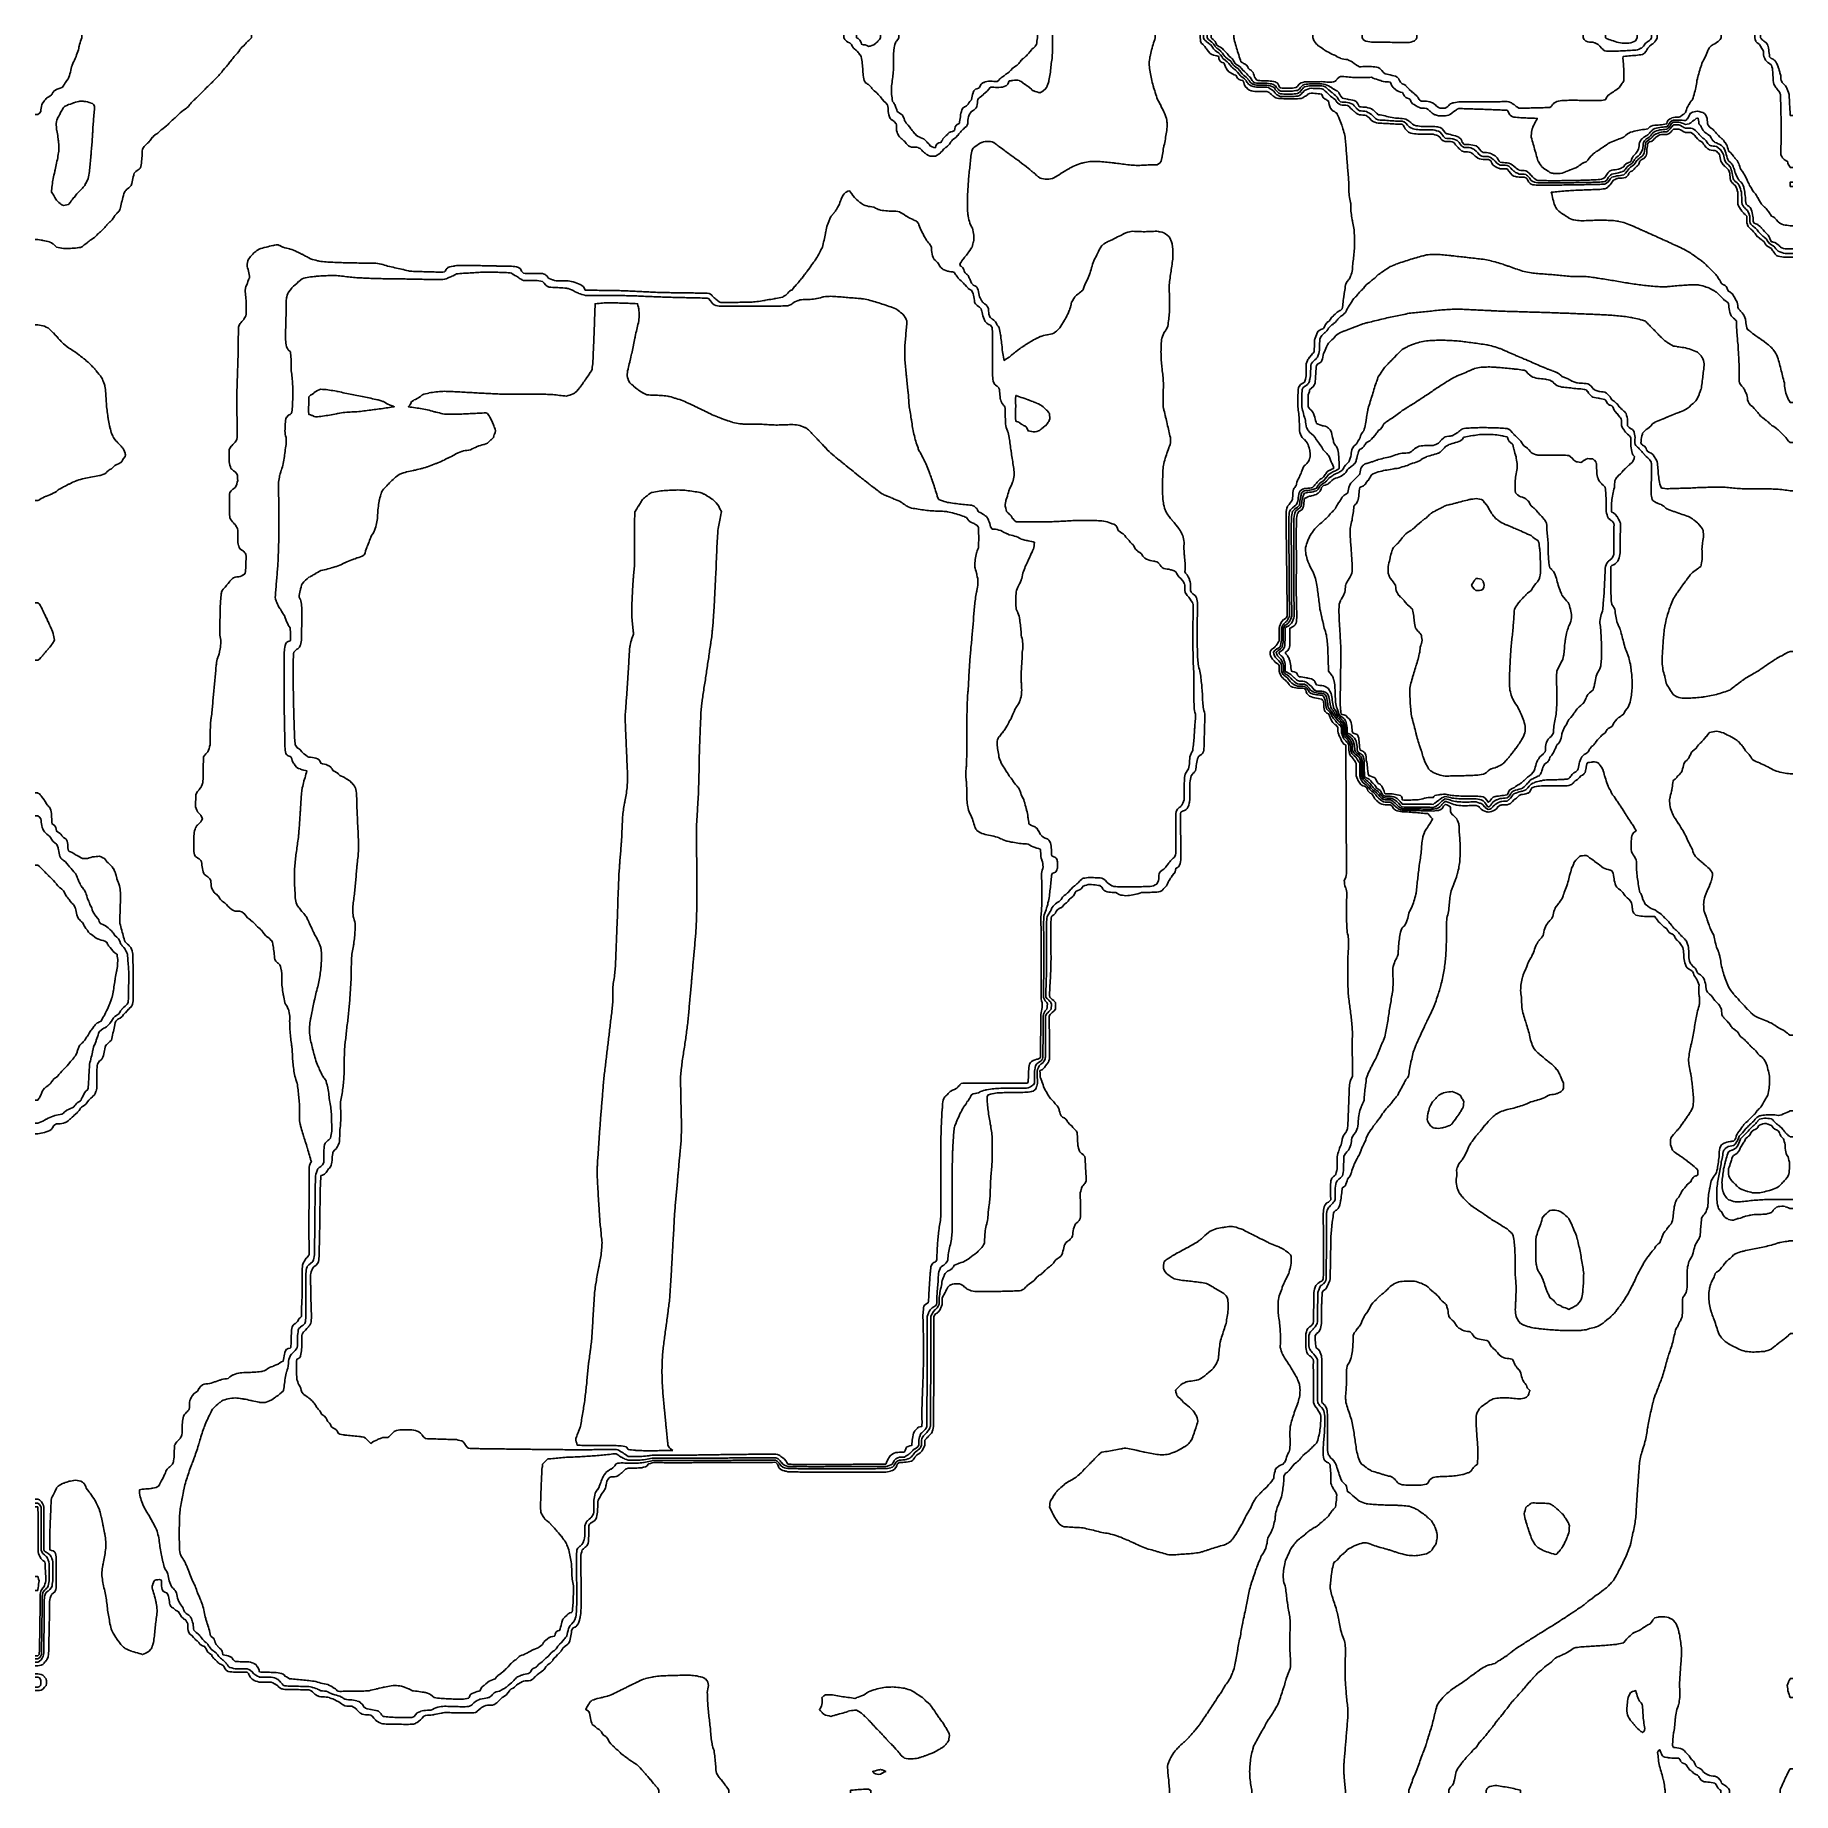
# Model space of a CAD drawing. Header units: inches. Extents: x -13671948.9 to -13671906.2, y 5686257.7 to 5686300.4.
import ezdxf

# ---------------------------------------------------------------- set-up
doc = ezdxf.new("R2010")
doc.units = ezdxf.units.IN
doc.header["$MEASUREMENT"] = 0

msp = doc.modelspace()

# ---------------------------------------------------------------- linework, layer by layer
for points in [[(-13671948.925, 5686298.494), (-13671948.904, 5686298.494), (-13671948.862, 5686298.494), (-13671948.821, 5686298.524), (-13671948.819, 5686298.525), (-13671948.789, 5686298.567), (-13671948.784, 5686298.609), (-13671948.779, 5686298.646), (-13671948.779, 5686298.65), (-13671948.773, 5686298.692), (-13671948.76, 5686298.734), (-13671948.739, 5686298.775), (-13671948.737, 5686298.778), (-13671948.709, 5686298.817), (-13671948.696, 5686298.831), (-13671948.675, 5686298.859), (-13671948.654, 5686298.885), (-13671948.639, 5686298.9), (-13671948.612, 5686298.92), (-13671948.572, 5686298.942), (-13671948.571, 5686298.943), (-13671948.529, 5686298.974), (-13671948.52, 5686298.984), (-13671948.492, 5686299.026), (-13671948.487, 5686299.034), (-13671948.462, 5686299.067), (-13671948.445, 5686299.081), (-13671948.404, 5686299.104), (-13671948.393, 5686299.109), (-13671948.362, 5686299.121), (-13671948.32, 5686299.135), (-13671948.279, 5686299.148), (-13671948.271, 5686299.151), (-13671948.24, 5686299.192), (-13671948.237, 5686299.196), (-13671948.216, 5686299.234), (-13671948.195, 5686299.264), (-13671948.186, 5686299.276), (-13671948.154, 5686299.317), (-13671948.153, 5686299.317), (-13671948.127, 5686299.359), (-13671948.112, 5686299.38), (-13671948.105, 5686299.401), (-13671948.088, 5686299.443), (-13671948.079, 5686299.484), (-13671948.07, 5686299.526), (-13671948.07, 5686299.526), (-13671948.061, 5686299.568), (-13671948.05, 5686299.609), (-13671948.039, 5686299.651), (-13671948.028, 5686299.683), (-13671948.025, 5686299.693), (-13671948.008, 5686299.734), (-13671947.99, 5686299.776), (-13671947.987, 5686299.783), (-13671947.972, 5686299.818), (-13671947.951, 5686299.859), (-13671947.945, 5686299.869), (-13671947.931, 5686299.901), (-13671947.918, 5686299.943), (-13671947.903, 5686299.983), (-13671947.903, 5686299.985), (-13671947.886, 5686300.026), (-13671947.873, 5686300.068), (-13671947.865, 5686300.11), (-13671947.862, 5686300.127), (-13671947.857, 5686300.151), (-13671947.847, 5686300.193), (-13671947.835, 5686300.235), (-13671947.82, 5686300.276), (-13671947.82, 5686300.277), (-13671947.804, 5686300.318), (-13671947.79, 5686300.36), (-13671947.79, 5686300.402), (-13671947.79, 5686300.422)], [(-13671943.669, 5686300.422), (-13671943.669, 5686300.402), (-13671943.669, 5686300.36), (-13671943.692, 5686300.335), (-13671943.707, 5686300.318), (-13671943.734, 5686300.296), (-13671943.755, 5686300.276), (-13671943.775, 5686300.258), (-13671943.796, 5686300.235), (-13671943.817, 5686300.208), (-13671943.829, 5686300.193), (-13671943.859, 5686300.164), (-13671943.872, 5686300.151), (-13671943.901, 5686300.127), (-13671943.917, 5686300.11), (-13671943.942, 5686300.083), (-13671943.953, 5686300.068), (-13671943.979, 5686300.026), (-13671943.984, 5686300.019), (-13671944.009, 5686299.985), (-13671944.026, 5686299.966), (-13671944.048, 5686299.943), (-13671944.067, 5686299.926), (-13671944.092, 5686299.901), (-13671944.109, 5686299.881), (-13671944.126, 5686299.859), (-13671944.151, 5686299.828), (-13671944.158, 5686299.818), (-13671944.189, 5686299.776), (-13671944.192, 5686299.772), (-13671944.218, 5686299.734), (-13671944.234, 5686299.712), (-13671944.249, 5686299.693), (-13671944.276, 5686299.661), (-13671944.285, 5686299.651), (-13671944.317, 5686299.619), (-13671944.329, 5686299.609), (-13671944.359, 5686299.572), (-13671944.363, 5686299.568), (-13671944.393, 5686299.526), (-13671944.401, 5686299.517), (-13671944.427, 5686299.484), (-13671944.443, 5686299.466), (-13671944.465, 5686299.443), (-13671944.484, 5686299.42), (-13671944.503, 5686299.401), (-13671944.526, 5686299.38), (-13671944.544, 5686299.359), (-13671944.568, 5686299.335), (-13671944.585, 5686299.317), (-13671944.609, 5686299.293), (-13671944.628, 5686299.276), (-13671944.651, 5686299.254), (-13671944.672, 5686299.234), (-13671944.693, 5686299.215), (-13671944.716, 5686299.192), (-13671944.734, 5686299.174), (-13671944.76, 5686299.151), (-13671944.776, 5686299.131), (-13671944.795, 5686299.109), (-13671944.818, 5686299.087), (-13671944.835, 5686299.067), (-13671944.86, 5686299.043), (-13671944.878, 5686299.026), (-13671944.901, 5686299.004), (-13671944.926, 5686298.984), (-13671944.943, 5686298.968), (-13671944.969, 5686298.942), (-13671944.985, 5686298.927), (-13671945.008, 5686298.9), (-13671945.026, 5686298.881), (-13671945.049, 5686298.859), (-13671945.068, 5686298.84), (-13671945.095, 5686298.817), (-13671945.11, 5686298.805), (-13671945.136, 5686298.775), (-13671945.151, 5686298.757), (-13671945.17, 5686298.734), (-13671945.193, 5686298.704), (-13671945.203, 5686298.692), (-13671945.235, 5686298.662), (-13671945.249, 5686298.65), (-13671945.276, 5686298.63), (-13671945.303, 5686298.609), (-13671945.318, 5686298.597), (-13671945.358, 5686298.567), (-13671945.36, 5686298.566), (-13671945.402, 5686298.534), (-13671945.411, 5686298.525), (-13671945.443, 5686298.495), (-13671945.454, 5686298.483), (-13671945.485, 5686298.453), (-13671945.497, 5686298.442), (-13671945.527, 5686298.416), (-13671945.545, 5686298.4), (-13671945.568, 5686298.382), (-13671945.595, 5686298.358), (-13671945.61, 5686298.344), (-13671945.638, 5686298.317), (-13671945.652, 5686298.302), (-13671945.676, 5686298.275), (-13671945.693, 5686298.255), (-13671945.715, 5686298.233), (-13671945.735, 5686298.217), (-13671945.768, 5686298.192), (-13671945.777, 5686298.185), (-13671945.819, 5686298.155), (-13671945.825, 5686298.15), (-13671945.86, 5686298.126), (-13671945.878, 5686298.108), (-13671945.902, 5686298.082), (-13671945.917, 5686298.067), (-13671945.944, 5686298.044), (-13671945.97, 5686298.025), (-13671945.985, 5686298.015), (-13671946.027, 5686297.989), (-13671946.034, 5686297.983), (-13671946.069, 5686297.946), (-13671946.073, 5686297.941), (-13671946.106, 5686297.9), (-13671946.11, 5686297.895), (-13671946.14, 5686297.858), (-13671946.152, 5686297.842), (-13671946.175, 5686297.816), (-13671946.194, 5686297.799), (-13671946.22, 5686297.775), (-13671946.236, 5686297.759), (-13671946.261, 5686297.733), (-13671946.277, 5686297.715), (-13671946.297, 5686297.691), (-13671946.319, 5686297.652), (-13671946.32, 5686297.65), (-13671946.322, 5686297.608), (-13671946.324, 5686297.566), (-13671946.326, 5686297.524), (-13671946.329, 5686297.483), (-13671946.332, 5686297.441), (-13671946.335, 5686297.399), (-13671946.338, 5686297.358), (-13671946.344, 5686297.316), (-13671946.351, 5686297.274), (-13671946.357, 5686297.233), (-13671946.361, 5686297.226), (-13671946.378, 5686297.191), (-13671946.402, 5686297.165), (-13671946.421, 5686297.149), (-13671946.444, 5686297.132), (-13671946.478, 5686297.107), (-13671946.486, 5686297.102), (-13671946.518, 5686297.066), (-13671946.527, 5686297.036), (-13671946.531, 5686297.024), (-13671946.541, 5686296.982), (-13671946.551, 5686296.941), (-13671946.56, 5686296.899), (-13671946.569, 5686296.86), (-13671946.57, 5686296.857), (-13671946.58, 5686296.816), (-13671946.593, 5686296.774), (-13671946.611, 5686296.751), (-13671946.633, 5686296.732), (-13671946.652, 5686296.716), (-13671946.682, 5686296.691), (-13671946.694, 5686296.679), (-13671946.724, 5686296.649), (-13671946.736, 5686296.633), (-13671946.754, 5686296.607), (-13671946.767, 5686296.565), (-13671946.778, 5686296.532), (-13671946.78, 5686296.524), (-13671946.794, 5686296.482), (-13671946.805, 5686296.44), (-13671946.814, 5686296.399), (-13671946.819, 5686296.38), (-13671946.825, 5686296.357), (-13671946.837, 5686296.315), (-13671946.846, 5686296.274), (-13671946.854, 5686296.232), (-13671946.861, 5686296.203), (-13671946.864, 5686296.19), (-13671946.886, 5686296.148), (-13671946.903, 5686296.131), (-13671946.93, 5686296.107), (-13671946.944, 5686296.093), (-13671946.969, 5686296.065), (-13671946.986, 5686296.04), (-13671946.996, 5686296.023), (-13671947.023, 5686295.982), (-13671947.028, 5686295.975), (-13671947.056, 5686295.94), (-13671947.069, 5686295.923), (-13671947.098, 5686295.898), (-13671947.111, 5686295.887), (-13671947.141, 5686295.857), (-13671947.153, 5686295.845), (-13671947.182, 5686295.815), (-13671947.195, 5686295.8), (-13671947.218, 5686295.773), (-13671947.236, 5686295.749), (-13671947.249, 5686295.732), (-13671947.278, 5686295.701), (-13671947.288, 5686295.69), (-13671947.32, 5686295.662), (-13671947.337, 5686295.648), (-13671947.361, 5686295.629), (-13671947.389, 5686295.606), (-13671947.403, 5686295.593), (-13671947.428, 5686295.565), (-13671947.445, 5686295.546), (-13671947.468, 5686295.523), (-13671947.486, 5686295.506), (-13671947.522, 5686295.481), (-13671947.528, 5686295.477), (-13671947.57, 5686295.452), (-13671947.586, 5686295.44), (-13671947.612, 5686295.42), (-13671947.636, 5686295.398), (-13671947.653, 5686295.382), (-13671947.692, 5686295.356), (-13671947.695, 5686295.354), (-13671947.737, 5686295.325), (-13671947.75, 5686295.315), (-13671947.778, 5686295.292), (-13671947.807, 5686295.273), (-13671947.82, 5686295.268), (-13671947.862, 5686295.262), (-13671947.903, 5686295.255), (-13671947.945, 5686295.249), (-13671947.987, 5686295.246), (-13671948.028, 5686295.244), (-13671948.07, 5686295.242), (-13671948.112, 5686295.241), (-13671948.154, 5686295.241), (-13671948.195, 5686295.241), (-13671948.237, 5686295.241), (-13671948.279, 5686295.245), (-13671948.32, 5686295.253), (-13671948.362, 5686295.262), (-13671948.404, 5686295.272), (-13671948.405, 5686295.273), (-13671948.445, 5686295.315), (-13671948.445, 5686295.315), (-13671948.487, 5686295.35), (-13671948.496, 5686295.356), (-13671948.529, 5686295.378), (-13671948.571, 5686295.396), (-13671948.577, 5686295.398), (-13671948.612, 5686295.407), (-13671948.654, 5686295.418), (-13671948.696, 5686295.428), (-13671948.737, 5686295.436), (-13671948.758, 5686295.44), (-13671948.779, 5686295.443), (-13671948.821, 5686295.451), (-13671948.862, 5686295.456), (-13671948.904, 5686295.456), (-13671948.925, 5686295.456)], [(-13671921.72, 5686300.422), (-13671921.72, 5686300.402), (-13671921.72, 5686300.36), (-13671921.73, 5686300.318), (-13671921.743, 5686300.276), (-13671921.757, 5686300.235), (-13671921.76, 5686300.225), (-13671921.77, 5686300.193), (-13671921.781, 5686300.151), (-13671921.792, 5686300.11), (-13671921.801, 5686300.079), (-13671921.804, 5686300.068), (-13671921.814, 5686300.026), (-13671921.824, 5686299.985), (-13671921.834, 5686299.943), (-13671921.843, 5686299.905), (-13671921.844, 5686299.901), (-13671921.85, 5686299.859), (-13671921.856, 5686299.818), (-13671921.862, 5686299.776), (-13671921.865, 5686299.734), (-13671921.861, 5686299.693), (-13671921.857, 5686299.651), (-13671921.853, 5686299.609), (-13671921.848, 5686299.568), (-13671921.843, 5686299.531), (-13671921.842, 5686299.526), (-13671921.835, 5686299.484), (-13671921.827, 5686299.443), (-13671921.818, 5686299.401), (-13671921.81, 5686299.359), (-13671921.801, 5686299.318), (-13671921.801, 5686299.317), (-13671921.79, 5686299.276), (-13671921.778, 5686299.234), (-13671921.766, 5686299.192), (-13671921.76, 5686299.168), (-13671921.755, 5686299.151), (-13671921.74, 5686299.109), (-13671921.726, 5686299.067), (-13671921.718, 5686299.039), (-13671921.714, 5686299.026), (-13671921.701, 5686298.984), (-13671921.688, 5686298.942), (-13671921.676, 5686298.905), (-13671921.675, 5686298.9), (-13671921.659, 5686298.859), (-13671921.635, 5686298.819), (-13671921.633, 5686298.817), (-13671921.611, 5686298.775), (-13671921.593, 5686298.735), (-13671921.592, 5686298.734), (-13671921.574, 5686298.692), (-13671921.553, 5686298.65), (-13671921.551, 5686298.646), (-13671921.532, 5686298.609), (-13671921.511, 5686298.567), (-13671921.509, 5686298.563), (-13671921.492, 5686298.525), (-13671921.475, 5686298.483), (-13671921.468, 5686298.466), (-13671921.459, 5686298.442), (-13671921.445, 5686298.4), (-13671921.438, 5686298.358), (-13671921.431, 5686298.317), (-13671921.426, 5686298.289), (-13671921.424, 5686298.275), (-13671921.424, 5686298.233), (-13671921.426, 5686298.213), (-13671921.429, 5686298.192), (-13671921.433, 5686298.15), (-13671921.438, 5686298.108), (-13671921.444, 5686298.067), (-13671921.45, 5686298.025), (-13671921.457, 5686297.983), (-13671921.464, 5686297.941), (-13671921.468, 5686297.917), (-13671921.471, 5686297.9), (-13671921.478, 5686297.858), (-13671921.486, 5686297.816), (-13671921.495, 5686297.775), (-13671921.504, 5686297.733), (-13671921.509, 5686297.708), (-13671921.513, 5686297.691), (-13671921.52, 5686297.65), (-13671921.526, 5686297.608), (-13671921.532, 5686297.566), (-13671921.539, 5686297.524), (-13671921.546, 5686297.483), (-13671921.551, 5686297.457), (-13671921.554, 5686297.441), (-13671921.562, 5686297.399), (-13671921.573, 5686297.358), (-13671921.593, 5686297.33), (-13671921.606, 5686297.316), (-13671921.635, 5686297.294), (-13671921.673, 5686297.274), (-13671921.676, 5686297.273), (-13671921.718, 5686297.271), (-13671921.76, 5686297.271), (-13671921.801, 5686297.271), (-13671921.843, 5686297.27), (-13671921.885, 5686297.269), (-13671921.926, 5686297.267), (-13671921.968, 5686297.266), (-13671922.01, 5686297.264), (-13671922.052, 5686297.262), (-13671922.093, 5686297.259), (-13671922.135, 5686297.258), (-13671922.177, 5686297.26), (-13671922.218, 5686297.262), (-13671922.26, 5686297.264), (-13671922.302, 5686297.267), (-13671922.343, 5686297.271), (-13671922.373, 5686297.274), (-13671922.385, 5686297.275), (-13671922.427, 5686297.28), (-13671922.468, 5686297.285), (-13671922.51, 5686297.291), (-13671922.552, 5686297.296), (-13671922.594, 5686297.302), (-13671922.635, 5686297.307), (-13671922.677, 5686297.312), (-13671922.709, 5686297.316), (-13671922.719, 5686297.317), (-13671922.76, 5686297.322), (-13671922.802, 5686297.327), (-13671922.844, 5686297.332), (-13671922.885, 5686297.336), (-13671922.927, 5686297.34), (-13671922.969, 5686297.344), (-13671923.011, 5686297.348), (-13671923.052, 5686297.351), (-13671923.094, 5686297.353), (-13671923.136, 5686297.355), (-13671923.177, 5686297.357), (-13671923.219, 5686297.355), (-13671923.261, 5686297.354), (-13671923.302, 5686297.352), (-13671923.344, 5686297.347), (-13671923.386, 5686297.339), (-13671923.428, 5686297.331), (-13671923.469, 5686297.323), (-13671923.492, 5686297.316), (-13671923.511, 5686297.31), (-13671923.553, 5686297.297), (-13671923.594, 5686297.283), (-13671923.617, 5686297.274), (-13671923.636, 5686297.267), (-13671923.678, 5686297.249), (-13671923.717, 5686297.233), (-13671923.719, 5686297.231), (-13671923.761, 5686297.21), (-13671923.797, 5686297.191), (-13671923.803, 5686297.187), (-13671923.844, 5686297.159), (-13671923.86, 5686297.149), (-13671923.886, 5686297.133), (-13671923.928, 5686297.107), (-13671923.928, 5686297.107), (-13671923.97, 5686297.083), (-13671923.999, 5686297.066), (-13671924.011, 5686297.058), (-13671924.053, 5686297.031), (-13671924.064, 5686297.024), (-13671924.095, 5686297.006), (-13671924.135, 5686296.982), (-13671924.136, 5686296.982), (-13671924.178, 5686296.959), (-13671924.215, 5686296.941), (-13671924.22, 5686296.938), (-13671924.261, 5686296.933), (-13671924.303, 5686296.927), (-13671924.345, 5686296.921), (-13671924.387, 5686296.922), (-13671924.428, 5686296.93), (-13671924.47, 5686296.939), (-13671924.477, 5686296.941), (-13671924.512, 5686296.948), (-13671924.553, 5686296.977), (-13671924.561, 5686296.982), (-13671924.595, 5686297.011), (-13671924.609, 5686297.024), (-13671924.637, 5686297.051), (-13671924.652, 5686297.066), (-13671924.678, 5686297.088), (-13671924.703, 5686297.107), (-13671924.72, 5686297.122), (-13671924.753, 5686297.149), (-13671924.762, 5686297.157), (-13671924.801, 5686297.191), (-13671924.804, 5686297.193), (-13671924.845, 5686297.225), (-13671924.854, 5686297.233), (-13671924.887, 5686297.256), (-13671924.91, 5686297.274), (-13671924.929, 5686297.289), (-13671924.961, 5686297.316), (-13671924.97, 5686297.324), (-13671925.012, 5686297.356), (-13671925.014, 5686297.358), (-13671925.054, 5686297.383), (-13671925.078, 5686297.399), (-13671925.095, 5686297.411), (-13671925.137, 5686297.44), (-13671925.138, 5686297.441), (-13671925.179, 5686297.471), (-13671925.194, 5686297.483), (-13671925.22, 5686297.503), (-13671925.247, 5686297.524), (-13671925.262, 5686297.536), (-13671925.304, 5686297.565), (-13671925.306, 5686297.566), (-13671925.346, 5686297.595), (-13671925.362, 5686297.608), (-13671925.387, 5686297.628), (-13671925.415, 5686297.65), (-13671925.429, 5686297.659), (-13671925.471, 5686297.688), (-13671925.475, 5686297.691), (-13671925.512, 5686297.719), (-13671925.53, 5686297.733), (-13671925.554, 5686297.753), (-13671925.581, 5686297.775), (-13671925.596, 5686297.784), (-13671925.637, 5686297.812), (-13671925.644, 5686297.816), (-13671925.679, 5686297.829), (-13671925.721, 5686297.84), (-13671925.763, 5686297.841), (-13671925.804, 5686297.842), (-13671925.846, 5686297.843), (-13671925.888, 5686297.834), (-13671925.929, 5686297.818), (-13671925.934, 5686297.816), (-13671925.971, 5686297.797), (-13671926.013, 5686297.775), (-13671926.013, 5686297.775), (-13671926.054, 5686297.743), (-13671926.067, 5686297.733), (-13671926.096, 5686297.711), (-13671926.123, 5686297.691), (-13671926.138, 5686297.679), (-13671926.154, 5686297.65), (-13671926.168, 5686297.608), (-13671926.179, 5686297.566), (-13671926.179, 5686297.566), (-13671926.187, 5686297.524), (-13671926.192, 5686297.483), (-13671926.197, 5686297.441), (-13671926.202, 5686297.399), (-13671926.206, 5686297.358), (-13671926.21, 5686297.316), (-13671926.215, 5686297.274), (-13671926.219, 5686297.233), (-13671926.221, 5686297.214), (-13671926.224, 5686297.191), (-13671926.229, 5686297.149), (-13671926.233, 5686297.107), (-13671926.238, 5686297.066), (-13671926.242, 5686297.024), (-13671926.245, 5686296.982), (-13671926.249, 5686296.941), (-13671926.252, 5686296.899), (-13671926.255, 5686296.857), (-13671926.257, 5686296.816), (-13671926.259, 5686296.774), (-13671926.263, 5686296.732), (-13671926.263, 5686296.73), (-13671926.266, 5686296.691), (-13671926.269, 5686296.649), (-13671926.271, 5686296.607), (-13671926.273, 5686296.565), (-13671926.274, 5686296.524), (-13671926.276, 5686296.482), (-13671926.277, 5686296.44), (-13671926.278, 5686296.399), (-13671926.279, 5686296.357), (-13671926.279, 5686296.315), (-13671926.279, 5686296.274), (-13671926.278, 5686296.232), (-13671926.277, 5686296.19), (-13671926.275, 5686296.148), (-13671926.271, 5686296.107), (-13671926.266, 5686296.065), (-13671926.263, 5686296.04), (-13671926.261, 5686296.023), (-13671926.253, 5686295.982), (-13671926.243, 5686295.94), (-13671926.231, 5686295.898), (-13671926.221, 5686295.867), (-13671926.217, 5686295.857), (-13671926.201, 5686295.815), (-13671926.182, 5686295.773), (-13671926.179, 5686295.768), (-13671926.159, 5686295.732), (-13671926.147, 5686295.69), (-13671926.138, 5686295.648), (-13671926.138, 5686295.648), (-13671926.129, 5686295.606), (-13671926.121, 5686295.565), (-13671926.123, 5686295.523), (-13671926.124, 5686295.481), (-13671926.125, 5686295.44), (-13671926.133, 5686295.398), (-13671926.138, 5686295.383), (-13671926.145, 5686295.356), (-13671926.156, 5686295.315), (-13671926.166, 5686295.273), (-13671926.179, 5686295.252), (-13671926.193, 5686295.231), (-13671926.221, 5686295.189), (-13671926.221, 5686295.189), (-13671926.25, 5686295.148), (-13671926.263, 5686295.131), (-13671926.282, 5686295.106), (-13671926.305, 5686295.081), (-13671926.317, 5686295.064), (-13671926.346, 5686295.027), (-13671926.35, 5686295.023), (-13671926.381, 5686294.981), (-13671926.388, 5686294.972), (-13671926.411, 5686294.939), (-13671926.43, 5686294.911), (-13671926.437, 5686294.898), (-13671926.459, 5686294.856), (-13671926.443, 5686294.814), (-13671926.43, 5686294.808), (-13671926.388, 5686294.772), (-13671926.388, 5686294.772), (-13671926.369, 5686294.731), (-13671926.36, 5686294.689), (-13671926.346, 5686294.672), (-13671926.33, 5686294.647), (-13671926.305, 5686294.619), (-13671926.286, 5686294.606), (-13671926.263, 5686294.581), (-13671926.252, 5686294.564), (-13671926.233, 5686294.522), (-13671926.221, 5686294.505), (-13671926.208, 5686294.481), (-13671926.193, 5686294.439), (-13671926.182, 5686294.397), (-13671926.179, 5686294.394), (-13671926.142, 5686294.356), (-13671926.138, 5686294.353), (-13671926.096, 5686294.336), (-13671926.065, 5686294.314), (-13671926.054, 5686294.303), (-13671926.033, 5686294.272), (-13671926.016, 5686294.23), (-13671926.013, 5686294.197), (-13671926.011, 5686294.189), (-13671926.003, 5686294.147), (-13671925.995, 5686294.105), (-13671925.983, 5686294.064), (-13671925.971, 5686294.042), (-13671925.958, 5686294.022), (-13671925.934, 5686293.98), (-13671925.929, 5686293.97), (-13671925.914, 5686293.939), (-13671925.888, 5686293.917), (-13671925.863, 5686293.897), (-13671925.846, 5686293.884), (-13671925.811, 5686293.855), (-13671925.804, 5686293.847), (-13671925.783, 5686293.813), (-13671925.768, 5686293.772), (-13671925.764, 5686293.73), (-13671925.763, 5686293.72), (-13671925.76, 5686293.688), (-13671925.756, 5686293.647), (-13671925.743, 5686293.605), (-13671925.723, 5686293.563), (-13671925.721, 5686293.56), (-13671925.679, 5686293.526), (-13671925.672, 5686293.522), (-13671925.637, 5686293.495), (-13671925.624, 5686293.48), (-13671925.596, 5686293.457), (-13671925.58, 5686293.438), (-13671925.561, 5686293.397), (-13671925.554, 5686293.374), (-13671925.531, 5686293.355), (-13671925.512, 5686293.325), (-13671925.506, 5686293.313), (-13671925.498, 5686293.271), (-13671925.49, 5686293.23), (-13671925.482, 5686293.188), (-13671925.475, 5686293.146), (-13671925.471, 5686293.115), (-13671925.469, 5686293.105), (-13671925.463, 5686293.063), (-13671925.457, 5686293.021), (-13671925.452, 5686292.98), (-13671925.447, 5686292.938), (-13671925.441, 5686292.896), (-13671925.438, 5686292.854), (-13671925.435, 5686292.813), (-13671925.432, 5686292.771), (-13671925.429, 5686292.735), (-13671925.428, 5686292.729), (-13671925.42, 5686292.688), (-13671925.412, 5686292.646), (-13671925.404, 5686292.604), (-13671925.396, 5686292.563), (-13671925.387, 5686292.521), (-13671925.346, 5686292.551), (-13671925.328, 5686292.563), (-13671925.304, 5686292.578), (-13671925.262, 5686292.602), (-13671925.259, 5686292.604), (-13671925.22, 5686292.64), (-13671925.213, 5686292.646), (-13671925.179, 5686292.674), (-13671925.161, 5686292.688), (-13671925.137, 5686292.705), (-13671925.107, 5686292.729), (-13671925.095, 5686292.737), (-13671925.054, 5686292.77), (-13671925.052, 5686292.771), (-13671925.012, 5686292.801), (-13671924.996, 5686292.813), (-13671924.97, 5686292.831), (-13671924.935, 5686292.854), (-13671924.929, 5686292.859), (-13671924.887, 5686292.887), (-13671924.872, 5686292.896), (-13671924.845, 5686292.913), (-13671924.806, 5686292.938), (-13671924.804, 5686292.94), (-13671924.762, 5686292.965), (-13671924.739, 5686292.98), (-13671924.72, 5686292.991), (-13671924.678, 5686293.017), (-13671924.671, 5686293.021), (-13671924.637, 5686293.039), (-13671924.595, 5686293.059), (-13671924.587, 5686293.063), (-13671924.553, 5686293.08), (-13671924.512, 5686293.102), (-13671924.499, 5686293.105), (-13671924.47, 5686293.112), (-13671924.428, 5686293.123), (-13671924.387, 5686293.135), (-13671924.345, 5686293.144), (-13671924.33, 5686293.146), (-13671924.303, 5686293.151), (-13671924.261, 5686293.159), (-13671924.22, 5686293.168), (-13671924.178, 5686293.185), (-13671924.17, 5686293.188), (-13671924.136, 5686293.213), (-13671924.116, 5686293.23), (-13671924.095, 5686293.249), (-13671924.073, 5686293.271), (-13671924.053, 5686293.293), (-13671924.037, 5686293.313), (-13671924.011, 5686293.35), (-13671924.008, 5686293.355), (-13671923.983, 5686293.397), (-13671923.97, 5686293.418), (-13671923.957, 5686293.438), (-13671923.932, 5686293.48), (-13671923.928, 5686293.487), (-13671923.908, 5686293.522), (-13671923.886, 5686293.558), (-13671923.883, 5686293.563), (-13671923.86, 5686293.605), (-13671923.844, 5686293.636), (-13671923.839, 5686293.647), (-13671923.821, 5686293.688), (-13671923.804, 5686293.73), (-13671923.803, 5686293.733), (-13671923.789, 5686293.772), (-13671923.776, 5686293.813), (-13671923.765, 5686293.855), (-13671923.761, 5686293.872), (-13671923.757, 5686293.897), (-13671923.747, 5686293.939), (-13671923.722, 5686293.98), (-13671923.719, 5686293.985), (-13671923.696, 5686294.022), (-13671923.678, 5686294.05), (-13671923.669, 5686294.064), (-13671923.636, 5686294.097), (-13671923.627, 5686294.105), (-13671923.594, 5686294.131), (-13671923.574, 5686294.147), (-13671923.553, 5686294.164), (-13671923.523, 5686294.189), (-13671923.511, 5686294.2), (-13671923.479, 5686294.23), (-13671923.469, 5686294.242), (-13671923.457, 5686294.272), (-13671923.442, 5686294.314), (-13671923.428, 5686294.356), (-13671923.428, 5686294.356), (-13671923.409, 5686294.397), (-13671923.387, 5686294.439), (-13671923.386, 5686294.441), (-13671923.366, 5686294.481), (-13671923.347, 5686294.522), (-13671923.344, 5686294.528), (-13671923.329, 5686294.564), (-13671923.312, 5686294.606), (-13671923.302, 5686294.633), (-13671923.298, 5686294.647), (-13671923.286, 5686294.689), (-13671923.273, 5686294.731), (-13671923.262, 5686294.772), (-13671923.261, 5686294.777), (-13671923.251, 5686294.814), (-13671923.24, 5686294.856), (-13671923.226, 5686294.898), (-13671923.219, 5686294.915), (-13671923.209, 5686294.939), (-13671923.19, 5686294.981), (-13671923.177, 5686295.005), (-13671923.168, 5686295.023), (-13671923.146, 5686295.064), (-13671923.136, 5686295.084), (-13671923.124, 5686295.106), (-13671923.104, 5686295.148), (-13671923.094, 5686295.169), (-13671923.084, 5686295.189), (-13671923.062, 5686295.231), (-13671923.052, 5686295.25), (-13671923.039, 5686295.273), (-13671923.011, 5686295.313), (-13671923.009, 5686295.315), (-13671922.969, 5686295.35), (-13671922.96, 5686295.356), (-13671922.927, 5686295.377), (-13671922.885, 5686295.397), (-13671922.883, 5686295.398), (-13671922.844, 5686295.417), (-13671922.802, 5686295.433), (-13671922.785, 5686295.44), (-13671922.76, 5686295.453), (-13671922.719, 5686295.475), (-13671922.708, 5686295.481), (-13671922.677, 5686295.499), (-13671922.635, 5686295.52), (-13671922.63, 5686295.523), (-13671922.594, 5686295.54), (-13671922.552, 5686295.558), (-13671922.537, 5686295.565), (-13671922.51, 5686295.58), (-13671922.468, 5686295.603), (-13671922.461, 5686295.606), (-13671922.427, 5686295.624), (-13671922.385, 5686295.636), (-13671922.343, 5686295.646), (-13671922.335, 5686295.648), (-13671922.302, 5686295.655), (-13671922.26, 5686295.659), (-13671922.218, 5686295.656), (-13671922.177, 5686295.654), (-13671922.135, 5686295.652), (-13671922.093, 5686295.65), (-13671922.052, 5686295.649), (-13671922.01, 5686295.648), (-13671921.981, 5686295.648), (-13671921.968, 5686295.648), (-13671921.961, 5686295.648), (-13671921.926, 5686295.649), (-13671921.885, 5686295.65), (-13671921.843, 5686295.651), (-13671921.801, 5686295.653), (-13671921.76, 5686295.655), (-13671921.718, 5686295.657), (-13671921.676, 5686295.659), (-13671921.635, 5686295.651), (-13671921.621, 5686295.648), (-13671921.593, 5686295.643), (-13671921.551, 5686295.635), (-13671921.509, 5686295.62), (-13671921.487, 5686295.606), (-13671921.468, 5686295.594), (-13671921.427, 5686295.565), (-13671921.426, 5686295.564), (-13671921.384, 5686295.532), (-13671921.378, 5686295.523), (-13671921.353, 5686295.481), (-13671921.343, 5686295.46), (-13671921.334, 5686295.44), (-13671921.319, 5686295.398), (-13671921.308, 5686295.356), (-13671921.301, 5686295.322), (-13671921.3, 5686295.315), (-13671921.293, 5686295.273), (-13671921.29, 5686295.231), (-13671921.288, 5686295.189), (-13671921.286, 5686295.148), (-13671921.286, 5686295.106), (-13671921.287, 5686295.064), (-13671921.289, 5686295.023), (-13671921.29, 5686294.981), (-13671921.296, 5686294.939), (-13671921.301, 5686294.9), (-13671921.301, 5686294.898), (-13671921.307, 5686294.856), (-13671921.313, 5686294.814), (-13671921.319, 5686294.772), (-13671921.326, 5686294.731), (-13671921.332, 5686294.689), (-13671921.338, 5686294.647), (-13671921.343, 5686294.616), (-13671921.344, 5686294.606), (-13671921.35, 5686294.564), (-13671921.356, 5686294.522), (-13671921.362, 5686294.481), (-13671921.367, 5686294.439), (-13671921.373, 5686294.397), (-13671921.375, 5686294.356), (-13671921.375, 5686294.314), (-13671921.375, 5686294.272), (-13671921.375, 5686294.23), (-13671921.374, 5686294.189), (-13671921.373, 5686294.147), (-13671921.372, 5686294.105), (-13671921.371, 5686294.064), (-13671921.37, 5686294.022), (-13671921.369, 5686293.98), (-13671921.368, 5686293.939), (-13671921.368, 5686293.897), (-13671921.367, 5686293.855), (-13671921.367, 5686293.813), (-13671921.367, 5686293.772), (-13671921.37, 5686293.73), (-13671921.373, 5686293.688), (-13671921.376, 5686293.647), (-13671921.38, 5686293.605), (-13671921.384, 5686293.563), (-13671921.384, 5686293.558), (-13671921.389, 5686293.522), (-13671921.394, 5686293.48), (-13671921.4, 5686293.438), (-13671921.405, 5686293.397), (-13671921.411, 5686293.355), (-13671921.425, 5686293.313), (-13671921.426, 5686293.311), (-13671921.449, 5686293.271), (-13671921.468, 5686293.242), (-13671921.476, 5686293.23), (-13671921.507, 5686293.188), (-13671921.509, 5686293.183), (-13671921.526, 5686293.146), (-13671921.542, 5686293.105), (-13671921.551, 5686293.08), (-13671921.556, 5686293.063), (-13671921.564, 5686293.021), (-13671921.567, 5686292.98), (-13671921.569, 5686292.938), (-13671921.572, 5686292.896), (-13671921.574, 5686292.854), (-13671921.575, 5686292.813), (-13671921.576, 5686292.771), (-13671921.577, 5686292.729), (-13671921.576, 5686292.688), (-13671921.575, 5686292.646), (-13671921.574, 5686292.604), (-13671921.572, 5686292.563), (-13671921.569, 5686292.521), (-13671921.566, 5686292.479), (-13671921.563, 5686292.437), (-13671921.559, 5686292.396), (-13671921.555, 5686292.354), (-13671921.551, 5686292.323), (-13671921.55, 5686292.312), (-13671921.544, 5686292.271), (-13671921.54, 5686292.229), (-13671921.535, 5686292.187), (-13671921.53, 5686292.146), (-13671921.527, 5686292.104), (-13671921.524, 5686292.062), (-13671921.521, 5686292.021), (-13671921.518, 5686291.979), (-13671921.518, 5686291.937), (-13671921.519, 5686291.895), (-13671921.519, 5686291.854), (-13671921.52, 5686291.812), (-13671921.522, 5686291.77), (-13671921.523, 5686291.729), (-13671921.525, 5686291.687), (-13671921.526, 5686291.645), (-13671921.526, 5686291.604), (-13671921.527, 5686291.562), (-13671921.527, 5686291.52), (-13671921.525, 5686291.478), (-13671921.523, 5686291.437), (-13671921.521, 5686291.395), (-13671921.514, 5686291.353), (-13671921.509, 5686291.327), (-13671921.506, 5686291.312), (-13671921.495, 5686291.27), (-13671921.484, 5686291.228), (-13671921.474, 5686291.187), (-13671921.468, 5686291.162), (-13671921.463, 5686291.145), (-13671921.452, 5686291.103), (-13671921.442, 5686291.061), (-13671921.433, 5686291.02), (-13671921.426, 5686290.988), (-13671921.424, 5686290.978), (-13671921.415, 5686290.936), (-13671921.405, 5686290.895), (-13671921.396, 5686290.853), (-13671921.385, 5686290.811), (-13671921.384, 5686290.806), (-13671921.375, 5686290.77), (-13671921.367, 5686290.728), (-13671921.358, 5686290.686), (-13671921.348, 5686290.645), (-13671921.347, 5686290.603), (-13671921.345, 5686290.561), (-13671921.344, 5686290.519), (-13671921.351, 5686290.478), (-13671921.37, 5686290.436), (-13671921.384, 5686290.402), (-13671921.387, 5686290.394), (-13671921.399, 5686290.353), (-13671921.415, 5686290.311), (-13671921.426, 5686290.283), (-13671921.431, 5686290.269), (-13671921.446, 5686290.228), (-13671921.46, 5686290.186), (-13671921.468, 5686290.162), (-13671921.473, 5686290.144), (-13671921.486, 5686290.102), (-13671921.497, 5686290.061), (-13671921.508, 5686290.019), (-13671921.509, 5686290.011), (-13671921.515, 5686289.977), (-13671921.521, 5686289.936), (-13671921.527, 5686289.894), (-13671921.529, 5686289.852), (-13671921.53, 5686289.811), (-13671921.531, 5686289.769), (-13671921.532, 5686289.727), (-13671921.534, 5686289.686), (-13671921.536, 5686289.644), (-13671921.537, 5686289.602), (-13671921.538, 5686289.56), (-13671921.539, 5686289.519), (-13671921.54, 5686289.477), (-13671921.541, 5686289.435), (-13671921.54, 5686289.394), (-13671921.539, 5686289.352), (-13671921.538, 5686289.31), (-13671921.536, 5686289.269), (-13671921.533, 5686289.227), (-13671921.531, 5686289.185), (-13671921.528, 5686289.143), (-13671921.523, 5686289.102), (-13671921.518, 5686289.06), (-13671921.513, 5686289.018), (-13671921.509, 5686289.002), (-13671921.503, 5686288.977), (-13671921.489, 5686288.935), (-13671921.475, 5686288.893), (-13671921.468, 5686288.873), (-13671921.461, 5686288.852), (-13671921.435, 5686288.81), (-13671921.426, 5686288.796), (-13671921.407, 5686288.768), (-13671921.384, 5686288.735), (-13671921.377, 5686288.726), (-13671921.343, 5686288.685), (-13671921.342, 5686288.685), (-13671921.308, 5686288.643), (-13671921.301, 5686288.634), (-13671921.275, 5686288.601), (-13671921.259, 5686288.581), (-13671921.242, 5686288.56), (-13671921.218, 5686288.528), (-13671921.21, 5686288.518), (-13671921.176, 5686288.477), (-13671921.176, 5686288.476), (-13671921.141, 5686288.435), (-13671921.134, 5686288.425), (-13671921.11, 5686288.393), (-13671921.093, 5686288.359), (-13671921.088, 5686288.351), (-13671921.067, 5686288.31), (-13671921.051, 5686288.276), (-13671921.047, 5686288.268), (-13671921.036, 5686288.226), (-13671921.029, 5686288.184), (-13671921.022, 5686288.143), (-13671921.016, 5686288.101), (-13671921.017, 5686288.059), (-13671921.018, 5686288.018), (-13671921.018, 5686287.976), (-13671921.018, 5686287.934), (-13671921.016, 5686287.893), (-13671921.014, 5686287.851), (-13671921.012, 5686287.809), (-13671921.009, 5686287.784), (-13671921.007, 5686287.767), (-13671921.003, 5686287.726), (-13671920.999, 5686287.684), (-13671920.995, 5686287.642), (-13671920.992, 5686287.601), (-13671920.989, 5686287.559), (-13671920.986, 5686287.517), (-13671920.989, 5686287.476), (-13671920.992, 5686287.434), (-13671920.995, 5686287.392), (-13671920.984, 5686287.351), (-13671920.967, 5686287.337), (-13671920.943, 5686287.309), (-13671920.926, 5686287.28), (-13671920.916, 5686287.267), (-13671920.894, 5686287.225), (-13671920.884, 5686287.199), (-13671920.88, 5686287.184), (-13671920.87, 5686287.142), (-13671920.863, 5686287.1), (-13671920.857, 5686287.059), (-13671920.859, 5686287.017), (-13671920.86, 5686286.975), (-13671920.861, 5686286.934), (-13671920.842, 5686286.892), (-13671920.842, 5686286.892), (-13671920.801, 5686286.851), (-13671920.8, 5686286.85), (-13671920.759, 5686286.817), (-13671920.75, 5686286.808), (-13671920.72, 5686286.767), (-13671920.717, 5686286.759), (-13671920.708, 5686286.725), (-13671920.7, 5686286.683), (-13671920.693, 5686286.642), (-13671920.69, 5686286.6), (-13671920.69, 5686286.558), (-13671920.691, 5686286.517), (-13671920.692, 5686286.475), (-13671920.692, 5686286.433), (-13671920.692, 5686286.391), (-13671920.693, 5686286.35), (-13671920.693, 5686286.308), (-13671920.694, 5686286.266), (-13671920.694, 5686286.225), (-13671920.694, 5686286.183), (-13671920.695, 5686286.141), (-13671920.695, 5686286.1), (-13671920.695, 5686286.058), (-13671920.696, 5686286.016), (-13671920.696, 5686285.975), (-13671920.696, 5686285.933), (-13671920.697, 5686285.891), (-13671920.697, 5686285.849), (-13671920.696, 5686285.808), (-13671920.696, 5686285.766), (-13671920.696, 5686285.724), (-13671920.696, 5686285.683), (-13671920.695, 5686285.641), (-13671920.694, 5686285.599), (-13671920.694, 5686285.558), (-13671920.692, 5686285.516), (-13671920.691, 5686285.474), (-13671920.69, 5686285.432), (-13671920.688, 5686285.391), (-13671920.687, 5686285.349), (-13671920.686, 5686285.307), (-13671920.685, 5686285.266), (-13671920.681, 5686285.224), (-13671920.677, 5686285.182), (-13671920.676, 5686285.172), (-13671920.672, 5686285.141), (-13671920.665, 5686285.099), (-13671920.656, 5686285.057), (-13671920.644, 5686285.016), (-13671920.634, 5686284.98), (-13671920.629, 5686284.974), (-13671920.622, 5686284.932), (-13671920.617, 5686284.89), (-13671920.612, 5686284.849), (-13671920.606, 5686284.807), (-13671920.602, 5686284.765), (-13671920.597, 5686284.724), (-13671920.592, 5686284.682), (-13671920.592, 5686284.68), (-13671920.588, 5686284.64), (-13671920.585, 5686284.599), (-13671920.581, 5686284.557), (-13671920.578, 5686284.515), (-13671920.575, 5686284.473), (-13671920.572, 5686284.432), (-13671920.569, 5686284.39), (-13671920.568, 5686284.348), (-13671920.566, 5686284.307), (-13671920.565, 5686284.265), (-13671920.564, 5686284.223), (-13671920.559, 5686284.182), (-13671920.555, 5686284.14), (-13671920.551, 5686284.098), (-13671920.55, 5686284.095), (-13671920.543, 5686284.056), (-13671920.532, 5686284.015), (-13671920.523, 5686283.973), (-13671920.515, 5686283.931), (-13671920.514, 5686283.89), (-13671920.514, 5686283.848), (-13671920.514, 5686283.806), (-13671920.514, 5686283.765), (-13671920.515, 5686283.723), (-13671920.516, 5686283.681), (-13671920.518, 5686283.64), (-13671920.519, 5686283.598), (-13671920.52, 5686283.556), (-13671920.521, 5686283.514), (-13671920.522, 5686283.473), (-13671920.523, 5686283.431), (-13671920.524, 5686283.389), (-13671920.524, 5686283.348), (-13671920.525, 5686283.306), (-13671920.526, 5686283.264), (-13671920.527, 5686283.223), (-13671920.528, 5686283.181), (-13671920.53, 5686283.139), (-13671920.532, 5686283.097), (-13671920.534, 5686283.056), (-13671920.543, 5686283.014), (-13671920.55, 5686283.002), (-13671920.572, 5686282.972), (-13671920.592, 5686282.952), (-13671920.622, 5686282.931), (-13671920.634, 5686282.924), (-13671920.671, 5686282.889), (-13671920.676, 5686282.878), (-13671920.688, 5686282.847), (-13671920.699, 5686282.806), (-13671920.709, 5686282.764), (-13671920.716, 5686282.722), (-13671920.717, 5686282.71), (-13671920.72, 5686282.68), (-13671920.723, 5686282.639), (-13671920.727, 5686282.597), (-13671920.742, 5686282.555), (-13671920.759, 5686282.531), (-13671920.773, 5686282.514), (-13671920.801, 5686282.484), (-13671920.811, 5686282.472), (-13671920.842, 5686282.433), (-13671920.844, 5686282.43), (-13671920.853, 5686282.389), (-13671920.861, 5686282.347), (-13671920.87, 5686282.305), (-13671920.875, 5686282.264), (-13671920.875, 5686282.222), (-13671920.875, 5686282.18), (-13671920.875, 5686282.138), (-13671920.875, 5686282.097), (-13671920.875, 5686282.055), (-13671920.875, 5686282.013), (-13671920.875, 5686281.972), (-13671920.875, 5686281.93), (-13671920.875, 5686281.888), (-13671920.876, 5686281.847), (-13671920.881, 5686281.805), (-13671920.884, 5686281.791), (-13671920.89, 5686281.763), (-13671920.901, 5686281.721), (-13671920.917, 5686281.68), (-13671920.926, 5686281.668), (-13671920.943, 5686281.638), (-13671920.967, 5686281.611), (-13671920.987, 5686281.596), (-13671921.009, 5686281.584), (-13671921.051, 5686281.569), (-13671921.082, 5686281.555), (-13671921.093, 5686281.545), (-13671921.103, 5686281.513), (-13671921.103, 5686281.471), (-13671921.103, 5686281.43), (-13671921.102, 5686281.388), (-13671921.102, 5686281.346), (-13671921.102, 5686281.305), (-13671921.101, 5686281.263), (-13671921.101, 5686281.221), (-13671921.1, 5686281.179), (-13671921.1, 5686281.138), (-13671921.099, 5686281.096), (-13671921.099, 5686281.054), (-13671921.099, 5686281.013), (-13671921.098, 5686280.971), (-13671921.098, 5686280.929), (-13671921.097, 5686280.888), (-13671921.097, 5686280.846), (-13671921.096, 5686280.804), (-13671921.096, 5686280.762), (-13671921.096, 5686280.721), (-13671921.095, 5686280.679), (-13671921.095, 5686280.637), (-13671921.094, 5686280.596), (-13671921.094, 5686280.554), (-13671921.094, 5686280.512), (-13671921.094, 5686280.471), (-13671921.096, 5686280.429), (-13671921.098, 5686280.387), (-13671921.103, 5686280.345), (-13671921.11, 5686280.304), (-13671921.123, 5686280.262), (-13671921.134, 5686280.242), (-13671921.155, 5686280.22), (-13671921.176, 5686280.202), (-13671921.218, 5686280.182), (-13671921.22, 5686280.179), (-13671921.225, 5686280.137), (-13671921.235, 5686280.095), (-13671921.259, 5686280.055), (-13671921.261, 5686280.054), (-13671921.297, 5686280.012), (-13671921.301, 5686280.006), (-13671921.325, 5686279.97), (-13671921.343, 5686279.943), (-13671921.351, 5686279.929), (-13671921.378, 5686279.887), (-13671921.384, 5686279.88), (-13671921.399, 5686279.845), (-13671921.42, 5686279.803), (-13671921.426, 5686279.792), (-13671921.445, 5686279.762), (-13671921.468, 5686279.734), (-13671921.482, 5686279.72), (-13671921.509, 5686279.697), (-13671921.52, 5686279.678), (-13671921.551, 5686279.648), (-13671921.564, 5686279.637), (-13671921.593, 5686279.623), (-13671921.635, 5686279.612), (-13671921.676, 5686279.607), (-13671921.718, 5686279.605), (-13671921.76, 5686279.603), (-13671921.801, 5686279.601), (-13671921.843, 5686279.6), (-13671921.885, 5686279.599), (-13671921.926, 5686279.598), (-13671921.968, 5686279.597), (-13671922.01, 5686279.596), (-13671922.052, 5686279.595), (-13671922.052, 5686279.595), (-13671922.093, 5686279.58), (-13671922.135, 5686279.567), (-13671922.177, 5686279.557), (-13671922.191, 5686279.553), (-13671922.218, 5686279.547), (-13671922.26, 5686279.536), (-13671922.302, 5686279.53), (-13671922.343, 5686279.526), (-13671922.385, 5686279.522), (-13671922.427, 5686279.519), (-13671922.468, 5686279.523), (-13671922.51, 5686279.528), (-13671922.552, 5686279.532), (-13671922.594, 5686279.546), (-13671922.605, 5686279.553), (-13671922.635, 5686279.571), (-13671922.677, 5686279.592), (-13671922.684, 5686279.595), (-13671922.719, 5686279.596), (-13671922.76, 5686279.599), (-13671922.802, 5686279.603), (-13671922.844, 5686279.608), (-13671922.885, 5686279.615), (-13671922.927, 5686279.628), (-13671922.943, 5686279.637), (-13671922.969, 5686279.656), (-13671922.987, 5686279.678), (-13671923.005, 5686279.72), (-13671923.011, 5686279.729), (-13671923.05, 5686279.762), (-13671923.052, 5686279.763), (-13671923.094, 5686279.769), (-13671923.136, 5686279.775), (-13671923.177, 5686279.781), (-13671923.219, 5686279.786), (-13671923.261, 5686279.79), (-13671923.302, 5686279.794), (-13671923.344, 5686279.789), (-13671923.386, 5686279.777), (-13671923.428, 5686279.765), (-13671923.442, 5686279.762), (-13671923.469, 5686279.75), (-13671923.489, 5686279.72), (-13671923.511, 5686279.691), (-13671923.525, 5686279.678), (-13671923.553, 5686279.662), (-13671923.594, 5686279.646), (-13671923.613, 5686279.637), (-13671923.636, 5686279.625), (-13671923.665, 5686279.595), (-13671923.678, 5686279.556), (-13671923.679, 5686279.553), (-13671923.703, 5686279.512), (-13671923.719, 5686279.495), (-13671923.761, 5686279.47), (-13671923.762, 5686279.47), (-13671923.803, 5686279.431), (-13671923.806, 5686279.428), (-13671923.833, 5686279.386), (-13671923.844, 5686279.372), (-13671923.873, 5686279.345), (-13671923.886, 5686279.335), (-13671923.928, 5686279.304), (-13671923.928, 5686279.303), (-13671923.957, 5686279.261), (-13671923.97, 5686279.249), (-13671924.011, 5686279.222), (-13671924.016, 5686279.22), (-13671924.053, 5686279.206), (-13671924.09, 5686279.178), (-13671924.095, 5686279.173), (-13671924.121, 5686279.136), (-13671924.136, 5686279.102), (-13671924.141, 5686279.095), (-13671924.178, 5686279.056), (-13671924.183, 5686279.053), (-13671924.22, 5686279.033), (-13671924.234, 5686279.011), (-13671924.244, 5686278.97), (-13671924.247, 5686278.928), (-13671924.25, 5686278.886), (-13671924.252, 5686278.844), (-13671924.252, 5686278.803), (-13671924.252, 5686278.761), (-13671924.252, 5686278.719), (-13671924.252, 5686278.678), (-13671924.252, 5686278.636), (-13671924.251, 5686278.594), (-13671924.251, 5686278.553), (-13671924.251, 5686278.511), (-13671924.251, 5686278.469), (-13671924.25, 5686278.427), (-13671924.25, 5686278.386), (-13671924.25, 5686278.344), (-13671924.25, 5686278.302), (-13671924.249, 5686278.261), (-13671924.249, 5686278.219), (-13671924.249, 5686278.177), (-13671924.249, 5686278.136), (-13671924.249, 5686278.094), (-13671924.248, 5686278.052), (-13671924.248, 5686278.01), (-13671924.248, 5686277.969), (-13671924.249, 5686277.927), (-13671924.249, 5686277.885), (-13671924.25, 5686277.844), (-13671924.251, 5686277.802), (-13671924.253, 5686277.76), (-13671924.254, 5686277.719), (-13671924.256, 5686277.677), (-13671924.257, 5686277.635), (-13671924.26, 5686277.594), (-13671924.261, 5686277.562), (-13671924.262, 5686277.552), (-13671924.264, 5686277.51), (-13671924.267, 5686277.468), (-13671924.269, 5686277.427), (-13671924.271, 5686277.385), (-13671924.274, 5686277.343), (-13671924.276, 5686277.302), (-13671924.278, 5686277.26), (-13671924.28, 5686277.218), (-13671924.282, 5686277.177), (-13671924.283, 5686277.135), (-13671924.285, 5686277.093), (-13671924.279, 5686277.051), (-13671924.261, 5686277.035), (-13671924.235, 5686277.01), (-13671924.22, 5686276.995), (-13671924.178, 5686276.969), (-13671924.176, 5686276.968), (-13671924.143, 5686276.926), (-13671924.136, 5686276.89), (-13671924.135, 5686276.885), (-13671924.136, 5686276.865), (-13671924.137, 5686276.843), (-13671924.14, 5686276.801), (-13671924.142, 5686276.76), (-13671924.17, 5686276.718), (-13671924.178, 5686276.71), (-13671924.22, 5686276.681), (-13671924.225, 5686276.676), (-13671924.261, 5686276.64), (-13671924.266, 5686276.634), (-13671924.291, 5686276.593), (-13671924.291, 5686276.551), (-13671924.29, 5686276.509), (-13671924.29, 5686276.468), (-13671924.29, 5686276.426), (-13671924.29, 5686276.384), (-13671924.289, 5686276.343), (-13671924.289, 5686276.301), (-13671924.288, 5686276.259), (-13671924.288, 5686276.218), (-13671924.287, 5686276.176), (-13671924.287, 5686276.134), (-13671924.286, 5686276.092), (-13671924.286, 5686276.051), (-13671924.285, 5686276.009), (-13671924.285, 5686275.967), (-13671924.285, 5686275.926), (-13671924.285, 5686275.884), (-13671924.285, 5686275.842), (-13671924.285, 5686275.801), (-13671924.285, 5686275.759), (-13671924.285, 5686275.717), (-13671924.285, 5686275.675), (-13671924.284, 5686275.634), (-13671924.284, 5686275.592), (-13671924.287, 5686275.55), (-13671924.301, 5686275.509), (-13671924.303, 5686275.502), (-13671924.321, 5686275.467), (-13671924.345, 5686275.436), (-13671924.352, 5686275.425), (-13671924.378, 5686275.384), (-13671924.387, 5686275.37), (-13671924.406, 5686275.342), (-13671924.428, 5686275.32), (-13671924.457, 5686275.3), (-13671924.47, 5686275.291), (-13671924.512, 5686275.271), (-13671924.517, 5686275.259), (-13671924.515, 5686275.217), (-13671924.514, 5686275.175), (-13671924.513, 5686275.133), (-13671924.512, 5686275.111), (-13671924.504, 5686275.092), (-13671924.485, 5686275.05), (-13671924.47, 5686275.013), (-13671924.468, 5686275.008), (-13671924.453, 5686274.967), (-13671924.442, 5686274.925), (-13671924.429, 5686274.883), (-13671924.428, 5686274.882), (-13671924.412, 5686274.842), (-13671924.391, 5686274.8), (-13671924.387, 5686274.792), (-13671924.367, 5686274.758), (-13671924.345, 5686274.725), (-13671924.34, 5686274.716), (-13671924.317, 5686274.675), (-13671924.303, 5686274.648), (-13671924.295, 5686274.633), (-13671924.263, 5686274.591), (-13671924.261, 5686274.59), (-13671924.22, 5686274.554), (-13671924.216, 5686274.55), (-13671924.178, 5686274.51), (-13671924.176, 5686274.508), (-13671924.145, 5686274.466), (-13671924.136, 5686274.457), (-13671924.105, 5686274.425), (-13671924.095, 5686274.415), (-13671924.075, 5686274.383), (-13671924.057, 5686274.341), (-13671924.053, 5686274.332), (-13671924.046, 5686274.299), (-13671924.037, 5686274.258), (-13671924.026, 5686274.216), (-13671924.011, 5686274.188), (-13671924.002, 5686274.174), (-13671923.97, 5686274.142), (-13671923.955, 5686274.133), (-13671923.928, 5686274.119), (-13671923.89, 5686274.091), (-13671923.886, 5686274.086), (-13671923.859, 5686274.049), (-13671923.844, 5686274.023), (-13671923.834, 5686274.008), (-13671923.803, 5686273.972), (-13671923.797, 5686273.966), (-13671923.761, 5686273.937), (-13671923.746, 5686273.924), (-13671923.719, 5686273.89), (-13671923.713, 5686273.883), (-13671923.678, 5686273.846), (-13671923.673, 5686273.841), (-13671923.636, 5686273.81), (-13671923.629, 5686273.799), (-13671923.613, 5686273.757), (-13671923.61, 5686273.716), (-13671923.607, 5686273.674), (-13671923.604, 5686273.632), (-13671923.603, 5686273.591), (-13671923.601, 5686273.549), (-13671923.6, 5686273.507), (-13671923.597, 5686273.466), (-13671923.594, 5686273.454), (-13671923.589, 5686273.424), (-13671923.579, 5686273.382), (-13671923.567, 5686273.34), (-13671923.553, 5686273.309), (-13671923.547, 5686273.299), (-13671923.511, 5686273.258), (-13671923.51, 5686273.257), (-13671923.469, 5686273.228), (-13671923.456, 5686273.215), (-13671923.428, 5686273.18), (-13671923.423, 5686273.174), (-13671923.421, 5686273.132), (-13671923.418, 5686273.09), (-13671923.416, 5686273.049), (-13671923.414, 5686273.007), (-13671923.412, 5686272.965), (-13671923.409, 5686272.924), (-13671923.407, 5686272.882), (-13671923.404, 5686272.84), (-13671923.402, 5686272.798), (-13671923.4, 5686272.757), (-13671923.398, 5686272.715), (-13671923.396, 5686272.673), (-13671923.394, 5686272.632), (-13671923.392, 5686272.59), (-13671923.41, 5686272.548), (-13671923.428, 5686272.525), (-13671923.442, 5686272.507), (-13671923.469, 5686272.479), (-13671923.48, 5686272.465), (-13671923.504, 5686272.423), (-13671923.511, 5686272.401), (-13671923.517, 5686272.381), (-13671923.527, 5686272.34), (-13671923.537, 5686272.298), (-13671923.539, 5686272.256), (-13671923.538, 5686272.215), (-13671923.536, 5686272.173), (-13671923.534, 5686272.131), (-13671923.533, 5686272.09), (-13671923.532, 5686272.048), (-13671923.531, 5686272.006), (-13671923.53, 5686271.964), (-13671923.529, 5686271.923), (-13671923.529, 5686271.881), (-13671923.529, 5686271.839), (-13671923.53, 5686271.798), (-13671923.532, 5686271.756), (-13671923.534, 5686271.714), (-13671923.54, 5686271.673), (-13671923.553, 5686271.647), (-13671923.562, 5686271.631), (-13671923.594, 5686271.593), (-13671923.599, 5686271.589), (-13671923.636, 5686271.56), (-13671923.651, 5686271.548), (-13671923.673, 5686271.506), (-13671923.678, 5686271.492), (-13671923.686, 5686271.464), (-13671923.699, 5686271.422), (-13671923.709, 5686271.381), (-13671923.715, 5686271.339), (-13671923.719, 5686271.304), (-13671923.72, 5686271.297), (-13671923.727, 5686271.256), (-13671923.745, 5686271.214), (-13671923.761, 5686271.196), (-13671923.782, 5686271.172), (-13671923.803, 5686271.153), (-13671923.829, 5686271.131), (-13671923.844, 5686271.119), (-13671923.886, 5686271.093), (-13671923.892, 5686271.089), (-13671923.912, 5686271.047), (-13671923.928, 5686271.011), (-13671923.929, 5686271.005), (-13671923.939, 5686270.964), (-13671923.947, 5686270.922), (-13671923.957, 5686270.88), (-13671923.968, 5686270.839), (-13671923.97, 5686270.834), (-13671923.982, 5686270.797), (-13671924.011, 5686270.759), (-13671924.015, 5686270.755), (-13671924.053, 5686270.729), (-13671924.075, 5686270.714), (-13671924.095, 5686270.701), (-13671924.127, 5686270.672), (-13671924.136, 5686270.661), (-13671924.163, 5686270.63), (-13671924.178, 5686270.605), (-13671924.191, 5686270.589), (-13671924.22, 5686270.559), (-13671924.234, 5686270.547), (-13671924.261, 5686270.525), (-13671924.288, 5686270.505), (-13671924.303, 5686270.491), (-13671924.339, 5686270.463), (-13671924.345, 5686270.459), (-13671924.384, 5686270.422), (-13671924.387, 5686270.42), (-13671924.424, 5686270.38), (-13671924.428, 5686270.376), (-13671924.467, 5686270.338), (-13671924.47, 5686270.336), (-13671924.512, 5686270.31), (-13671924.535, 5686270.297), (-13671924.553, 5686270.284), (-13671924.589, 5686270.255), (-13671924.595, 5686270.249), (-13671924.627, 5686270.213), (-13671924.637, 5686270.2), (-13671924.661, 5686270.172), (-13671924.678, 5686270.155), (-13671924.714, 5686270.13), (-13671924.72, 5686270.126), (-13671924.762, 5686270.097), (-13671924.774, 5686270.088), (-13671924.804, 5686270.068), (-13671924.829, 5686270.046), (-13671924.845, 5686270.028), (-13671924.867, 5686270.005), (-13671924.887, 5686269.985), (-13671924.912, 5686269.963), (-13671924.929, 5686269.95), (-13671924.97, 5686269.924), (-13671925.012, 5686269.922), (-13671925.03, 5686269.921), (-13671925.054, 5686269.92), (-13671925.095, 5686269.918), (-13671925.137, 5686269.917), (-13671925.179, 5686269.915), (-13671925.22, 5686269.914), (-13671925.262, 5686269.912), (-13671925.304, 5686269.911), (-13671925.346, 5686269.91), (-13671925.387, 5686269.909), (-13671925.429, 5686269.908), (-13671925.471, 5686269.907), (-13671925.512, 5686269.906), (-13671925.554, 5686269.906), (-13671925.596, 5686269.905), (-13671925.637, 5686269.905), (-13671925.679, 5686269.904), (-13671925.721, 5686269.904), (-13671925.763, 5686269.904), (-13671925.804, 5686269.904), (-13671925.846, 5686269.903), (-13671925.888, 5686269.903), (-13671925.929, 5686269.903), (-13671925.971, 5686269.903), (-13671926.013, 5686269.904), (-13671926.054, 5686269.905), (-13671926.096, 5686269.907), (-13671926.138, 5686269.908), (-13671926.179, 5686269.917), (-13671926.19, 5686269.921), (-13671926.221, 5686269.934), (-13671926.263, 5686269.953), (-13671926.283, 5686269.963), (-13671926.305, 5686269.974), (-13671926.338, 5686270.005), (-13671926.346, 5686270.012), (-13671926.379, 5686270.046), (-13671926.388, 5686270.053), (-13671926.43, 5686270.077), (-13671926.468, 5686270.088), (-13671926.471, 5686270.089), (-13671926.513, 5686270.089), (-13671926.555, 5686270.089), (-13671926.596, 5686270.089), (-13671926.602, 5686270.088), (-13671926.638, 5686270.079), (-13671926.68, 5686270.062), (-13671926.712, 5686270.046), (-13671926.722, 5686270.038), (-13671926.754, 5686270.005), (-13671926.763, 5686269.996), (-13671926.78, 5686269.963), (-13671926.802, 5686269.921), (-13671926.805, 5686269.914), (-13671926.822, 5686269.88), (-13671926.842, 5686269.838), (-13671926.847, 5686269.829), (-13671926.864, 5686269.796), (-13671926.888, 5686269.757), (-13671926.889, 5686269.755), (-13671926.892, 5686269.713), (-13671926.893, 5686269.671), (-13671926.894, 5686269.629), (-13671926.896, 5686269.588), (-13671926.907, 5686269.546), (-13671926.923, 5686269.504), (-13671926.93, 5686269.49), (-13671926.943, 5686269.463), (-13671926.97, 5686269.421), (-13671926.972, 5686269.419), (-13671927.013, 5686269.382), (-13671927.017, 5686269.379), (-13671927.055, 5686269.359), (-13671927.07, 5686269.338), (-13671927.096, 5686269.296), (-13671927.096, 5686269.254), (-13671927.096, 5686269.213), (-13671927.096, 5686269.171), (-13671927.096, 5686269.129), (-13671927.096, 5686269.087), (-13671927.096, 5686269.046), (-13671927.095, 5686269.004), (-13671927.095, 5686268.962), (-13671927.095, 5686268.921), (-13671927.095, 5686268.879), (-13671927.094, 5686268.837), (-13671927.094, 5686268.796), (-13671927.094, 5686268.754), (-13671927.093, 5686268.712), (-13671927.093, 5686268.67), (-13671927.093, 5686268.629), (-13671927.093, 5686268.587), (-13671927.092, 5686268.545), (-13671927.092, 5686268.504), (-13671927.092, 5686268.462), (-13671927.092, 5686268.42), (-13671927.092, 5686268.379), (-13671927.092, 5686268.337), (-13671927.092, 5686268.295), (-13671927.092, 5686268.253), (-13671927.092, 5686268.212), (-13671927.092, 5686268.17), (-13671927.092, 5686268.128), (-13671927.092, 5686268.087), (-13671927.092, 5686268.045), (-13671927.092, 5686268.003), (-13671927.092, 5686267.962), (-13671927.092, 5686267.92), (-13671927.092, 5686267.878), (-13671927.093, 5686267.837), (-13671927.093, 5686267.795), (-13671927.093, 5686267.753), (-13671927.094, 5686267.711), (-13671927.094, 5686267.67), (-13671927.095, 5686267.628), (-13671927.096, 5686267.586), (-13671927.096, 5686267.545), (-13671927.097, 5686267.503), (-13671927.097, 5686267.484), (-13671927.097, 5686267.461), (-13671927.098, 5686267.42), (-13671927.098, 5686267.378), (-13671927.099, 5686267.336), (-13671927.099, 5686267.294), (-13671927.1, 5686267.253), (-13671927.1, 5686267.211), (-13671927.101, 5686267.169), (-13671927.101, 5686267.128), (-13671927.101, 5686267.086), (-13671927.102, 5686267.044), (-13671927.102, 5686267.003), (-13671927.102, 5686266.961), (-13671927.102, 5686266.919), (-13671927.102, 5686266.878), (-13671927.102, 5686266.836), (-13671927.102, 5686266.794), (-13671927.102, 5686266.752), (-13671927.102, 5686266.711), (-13671927.102, 5686266.669), (-13671927.102, 5686266.627), (-13671927.107, 5686266.586), (-13671927.116, 5686266.544), (-13671927.131, 5686266.502), (-13671927.139, 5686266.486), (-13671927.154, 5686266.461), (-13671927.18, 5686266.428), (-13671927.188, 5686266.419), (-13671927.222, 5686266.387), (-13671927.231, 5686266.377), (-13671927.264, 5686266.346), (-13671927.276, 5686266.335), (-13671927.305, 5686266.299), (-13671927.31, 5686266.294), (-13671927.311, 5686266.252), (-13671927.312, 5686266.21), (-13671927.313, 5686266.169), (-13671927.332, 5686266.127), (-13671927.347, 5686266.107), (-13671927.354, 5686266.085), (-13671927.376, 5686266.044), (-13671927.389, 5686266.026), (-13671927.411, 5686266.002), (-13671927.43, 5686265.981), (-13671927.458, 5686265.96), (-13671927.472, 5686265.952), (-13671927.514, 5686265.924), (-13671927.519, 5686265.918), (-13671927.553, 5686265.877), (-13671927.555, 5686265.873), (-13671927.581, 5686265.835), (-13671927.597, 5686265.815), (-13671927.623, 5686265.793), (-13671927.639, 5686265.785), (-13671927.681, 5686265.772), (-13671927.722, 5686265.764), (-13671927.764, 5686265.759), (-13671927.806, 5686265.754), (-13671927.847, 5686265.753), (-13671927.889, 5686265.752), (-13671927.89, 5686265.752), (-13671927.931, 5686265.75), (-13671927.972, 5686265.727), (-13671927.986, 5686265.71), (-13671927.997, 5686265.668), (-13671928.014, 5686265.629), (-13671928.016, 5686265.627), (-13671928.053, 5686265.585), (-13671928.056, 5686265.582), (-13671928.098, 5686265.552), (-13671928.139, 5686265.544), (-13671928.145, 5686265.543), (-13671928.181, 5686265.534), (-13671928.223, 5686265.524), (-13671928.264, 5686265.519), (-13671928.306, 5686265.519), (-13671928.348, 5686265.519), (-13671928.389, 5686265.519), (-13671928.431, 5686265.518), (-13671928.473, 5686265.518), (-13671928.514, 5686265.518), (-13671928.556, 5686265.518), (-13671928.598, 5686265.517), (-13671928.64, 5686265.517), (-13671928.681, 5686265.516), (-13671928.723, 5686265.516), (-13671928.765, 5686265.516), (-13671928.806, 5686265.515), (-13671928.848, 5686265.515), (-13671928.89, 5686265.515), (-13671928.931, 5686265.514), (-13671928.973, 5686265.514), (-13671929.015, 5686265.514), (-13671929.057, 5686265.514), (-13671929.098, 5686265.513), (-13671929.14, 5686265.513), (-13671929.182, 5686265.513), (-13671929.223, 5686265.513), (-13671929.265, 5686265.513), (-13671929.307, 5686265.513), (-13671929.348, 5686265.512), (-13671929.39, 5686265.512), (-13671929.432, 5686265.512), (-13671929.474, 5686265.512), (-13671929.515, 5686265.512), (-13671929.557, 5686265.512), (-13671929.599, 5686265.512), (-13671929.64, 5686265.512), (-13671929.682, 5686265.512), (-13671929.724, 5686265.512), (-13671929.765, 5686265.512), (-13671929.807, 5686265.512), (-13671929.849, 5686265.513), (-13671929.89, 5686265.513), (-13671929.932, 5686265.513), (-13671929.974, 5686265.514), (-13671930.016, 5686265.514), (-13671930.057, 5686265.515), (-13671930.099, 5686265.515), (-13671930.141, 5686265.516), (-13671930.182, 5686265.517), (-13671930.224, 5686265.517), (-13671930.266, 5686265.518), (-13671930.307, 5686265.519), (-13671930.349, 5686265.519), (-13671930.391, 5686265.52), (-13671930.433, 5686265.521), (-13671930.474, 5686265.522), (-13671930.516, 5686265.523), (-13671930.558, 5686265.523), (-13671930.599, 5686265.524), (-13671930.641, 5686265.526), (-13671930.683, 5686265.537), (-13671930.703, 5686265.543), (-13671930.724, 5686265.547), (-13671930.766, 5686265.556), (-13671930.808, 5686265.576), (-13671930.818, 5686265.585), (-13671930.849, 5686265.613), (-13671930.86, 5686265.627), (-13671930.879, 5686265.668), (-13671930.891, 5686265.71), (-13671930.891, 5686265.71), (-13671930.933, 5686265.752), (-13671930.935, 5686265.752), (-13671930.975, 5686265.754), (-13671931.016, 5686265.753), (-13671931.058, 5686265.753), (-13671931.1, 5686265.753), (-13671931.141, 5686265.753), (-13671931.183, 5686265.753), (-13671931.225, 5686265.753), (-13671931.266, 5686265.753), (-13671931.308, 5686265.753), (-13671931.35, 5686265.753), (-13671931.392, 5686265.752), (-13671931.433, 5686265.752), (-13671931.475, 5686265.752), (-13671931.517, 5686265.752), (-13671931.519, 5686265.752), (-13671931.558, 5686265.751), (-13671931.6, 5686265.751), (-13671931.642, 5686265.751), (-13671931.683, 5686265.751), (-13671931.725, 5686265.751), (-13671931.767, 5686265.75), (-13671931.809, 5686265.75), (-13671931.85, 5686265.75), (-13671931.892, 5686265.75), (-13671931.934, 5686265.749), (-13671931.975, 5686265.749), (-13671932.017, 5686265.749), (-13671932.059, 5686265.749), (-13671932.1, 5686265.748), (-13671932.142, 5686265.748), (-13671932.184, 5686265.748), (-13671932.225, 5686265.748), (-13671932.267, 5686265.748), (-13671932.309, 5686265.747), (-13671932.351, 5686265.747), (-13671932.392, 5686265.747), (-13671932.434, 5686265.747), (-13671932.476, 5686265.747), (-13671932.517, 5686265.747), (-13671932.559, 5686265.747), (-13671932.601, 5686265.746), (-13671932.642, 5686265.746), (-13671932.684, 5686265.746), (-13671932.726, 5686265.746), (-13671932.768, 5686265.746), (-13671932.809, 5686265.746), (-13671932.851, 5686265.746), (-13671932.893, 5686265.746), (-13671932.934, 5686265.746), (-13671932.976, 5686265.745), (-13671933.018, 5686265.745), (-13671933.059, 5686265.745), (-13671933.101, 5686265.745), (-13671933.143, 5686265.745), (-13671933.185, 5686265.745), (-13671933.226, 5686265.745), (-13671933.268, 5686265.745), (-13671933.31, 5686265.745), (-13671933.351, 5686265.745), (-13671933.393, 5686265.745), (-13671933.435, 5686265.745), (-13671933.476, 5686265.745), (-13671933.518, 5686265.745), (-13671933.56, 5686265.745), (-13671933.601, 5686265.745), (-13671933.643, 5686265.745), (-13671933.685, 5686265.746), (-13671933.727, 5686265.746), (-13671933.768, 5686265.746), (-13671933.81, 5686265.746), (-13671933.852, 5686265.746), (-13671933.893, 5686265.746), (-13671933.935, 5686265.742), (-13671933.977, 5686265.729), (-13671934.018, 5686265.714), (-13671934.03, 5686265.71), (-13671934.06, 5686265.669), (-13671934.061, 5686265.668), (-13671934.102, 5686265.647), (-13671934.144, 5686265.635), (-13671934.175, 5686265.627), (-13671934.185, 5686265.624), (-13671934.227, 5686265.617), (-13671934.269, 5686265.617), (-13671934.31, 5686265.616), (-13671934.352, 5686265.616), (-13671934.394, 5686265.615), (-13671934.435, 5686265.615), (-13671934.477, 5686265.615), (-13671934.519, 5686265.614), (-13671934.56, 5686265.596), (-13671934.581, 5686265.585), (-13671934.602, 5686265.568), (-13671934.631, 5686265.543), (-13671934.644, 5686265.529), (-13671934.671, 5686265.502), (-13671934.686, 5686265.489), (-13671934.722, 5686265.46), (-13671934.727, 5686265.456), (-13671934.769, 5686265.429), (-13671934.789, 5686265.418), (-13671934.811, 5686265.407), (-13671934.852, 5686265.402), (-13671934.894, 5686265.4), (-13671934.936, 5686265.398), (-13671934.977, 5686265.383), (-13671934.982, 5686265.376), (-13671935.011, 5686265.335), (-13671935.019, 5686265.321), (-13671935.034, 5686265.293), (-13671935.05, 5686265.251), (-13671935.057, 5686265.21), (-13671935.061, 5686265.187), (-13671935.065, 5686265.168), (-13671935.074, 5686265.126), (-13671935.092, 5686265.085), (-13671935.103, 5686265.068), (-13671935.119, 5686265.043), (-13671935.144, 5686265.01), (-13671935.15, 5686265.001), (-13671935.181, 5686264.959), (-13671935.186, 5686264.95), (-13671935.203, 5686264.918), (-13671935.227, 5686264.876), (-13671935.228, 5686264.874), (-13671935.249, 5686264.834), (-13671935.258, 5686264.793), (-13671935.259, 5686264.751), (-13671935.26, 5686264.709), (-13671935.26, 5686264.668), (-13671935.261, 5686264.626), (-13671935.262, 5686264.584), (-13671935.263, 5686264.543), (-13671935.269, 5686264.501), (-13671935.269, 5686264.501), (-13671935.278, 5686264.459), (-13671935.289, 5686264.417), (-13671935.303, 5686264.376), (-13671935.311, 5686264.364), (-13671935.338, 5686264.334), (-13671935.353, 5686264.323), (-13671935.394, 5686264.3), (-13671935.406, 5686264.292), (-13671935.436, 5686264.273), (-13671935.456, 5686264.251), (-13671935.477, 5686264.209), (-13671935.478, 5686264.167), (-13671935.478, 5686264.133), (-13671935.478, 5686264.126), (-13671935.478, 5686264.084), (-13671935.478, 5686264.042), (-13671935.479, 5686264), (-13671935.479, 5686263.959), (-13671935.48, 5686263.917), (-13671935.483, 5686263.875), (-13671935.487, 5686263.834), (-13671935.491, 5686263.792), (-13671935.505, 5686263.75), (-13671935.52, 5686263.728), (-13671935.537, 5686263.709), (-13671935.561, 5686263.69), (-13671935.589, 5686263.667), (-13671935.603, 5686263.655), (-13671935.637, 5686263.625), (-13671935.645, 5686263.599), (-13671935.649, 5686263.583), (-13671935.658, 5686263.542), (-13671935.666, 5686263.5), (-13671935.672, 5686263.458), (-13671935.671, 5686263.417), (-13671935.671, 5686263.375), (-13671935.671, 5686263.333), (-13671935.67, 5686263.292), (-13671935.67, 5686263.25), (-13671935.669, 5686263.208), (-13671935.668, 5686263.167), (-13671935.668, 5686263.125), (-13671935.667, 5686263.083), (-13671935.667, 5686263.041), (-13671935.666, 5686263), (-13671935.665, 5686262.958), (-13671935.665, 5686262.916), (-13671935.664, 5686262.875), (-13671935.663, 5686262.833), (-13671935.661, 5686262.791), (-13671935.66, 5686262.75), (-13671935.66, 5686262.708), (-13671935.66, 5686262.666), (-13671935.661, 5686262.624), (-13671935.661, 5686262.583), (-13671935.662, 5686262.541), (-13671935.662, 5686262.499), (-13671935.663, 5686262.458), (-13671935.663, 5686262.416), (-13671935.664, 5686262.374), (-13671935.664, 5686262.333), (-13671935.665, 5686262.291), (-13671935.665, 5686262.249), (-13671935.665, 5686262.208), (-13671935.666, 5686262.166), (-13671935.667, 5686262.124), (-13671935.671, 5686262.082), (-13671935.677, 5686262.041), (-13671935.682, 5686261.999), (-13671935.686, 5686261.982), (-13671935.691, 5686261.957), (-13671935.702, 5686261.916), (-13671935.717, 5686261.874), (-13671935.728, 5686261.848), (-13671935.733, 5686261.832), (-13671935.763, 5686261.791), (-13671935.77, 5686261.784), (-13671935.811, 5686261.752), (-13671935.816, 5686261.749), (-13671935.853, 5686261.731), (-13671935.874, 5686261.707), (-13671935.895, 5686261.668), (-13671935.896, 5686261.665), (-13671935.9, 5686261.624), (-13671935.905, 5686261.582), (-13671935.911, 5686261.54), (-13671935.917, 5686261.499), (-13671935.926, 5686261.457), (-13671935.936, 5686261.419), (-13671935.938, 5686261.415), (-13671935.956, 5686261.374), (-13671935.978, 5686261.348), (-13671935.997, 5686261.332), (-13671936.02, 5686261.316), (-13671936.049, 5686261.29), (-13671936.062, 5686261.279), (-13671936.095, 5686261.248), (-13671936.103, 5686261.236), (-13671936.124, 5686261.207), (-13671936.145, 5686261.174), (-13671936.151, 5686261.165), (-13671936.186, 5686261.123), (-13671936.187, 5686261.123), (-13671936.228, 5686261.087), (-13671936.236, 5686261.082), (-13671936.27, 5686261.041), (-13671936.271, 5686261.04), (-13671936.312, 5686261.006), (-13671936.316, 5686260.998), (-13671936.346, 5686260.957), (-13671936.353, 5686260.944), (-13671936.375, 5686260.915), (-13671936.395, 5686260.889), (-13671936.413, 5686260.873), (-13671936.437, 5686260.858), (-13671936.476, 5686260.832), (-13671936.479, 5686260.83), (-13671936.52, 5686260.79), (-13671936.521, 5686260.79), (-13671936.541, 5686260.748), (-13671936.562, 5686260.718), (-13671936.574, 5686260.706), (-13671936.604, 5686260.685), (-13671936.631, 5686260.665), (-13671936.645, 5686260.653), (-13671936.687, 5686260.624), (-13671936.689, 5686260.623), (-13671936.729, 5686260.589), (-13671936.736, 5686260.581), (-13671936.77, 5686260.554), (-13671936.783, 5686260.54), (-13671936.812, 5686260.511), (-13671936.829, 5686260.498), (-13671936.854, 5686260.478), (-13671936.891, 5686260.456), (-13671936.895, 5686260.454), (-13671936.937, 5686260.447), (-13671936.979, 5686260.446), (-13671937.021, 5686260.444), (-13671937.062, 5686260.44), (-13671937.104, 5686260.419), (-13671937.113, 5686260.415), (-13671937.146, 5686260.398), (-13671937.187, 5686260.377), (-13671937.193, 5686260.373), (-13671937.229, 5686260.343), (-13671937.24, 5686260.331), (-13671937.271, 5686260.298), (-13671937.281, 5686260.289), (-13671937.312, 5686260.269), (-13671937.354, 5686260.251), (-13671937.358, 5686260.248), (-13671937.396, 5686260.216), (-13671937.406, 5686260.206), (-13671937.436, 5686260.164), (-13671937.438, 5686260.162), (-13671937.466, 5686260.123), (-13671937.479, 5686260.109), (-13671937.516, 5686260.081), (-13671937.521, 5686260.077), (-13671937.563, 5686260.05), (-13671937.578, 5686260.039), (-13671937.604, 5686260.013), (-13671937.621, 5686259.998), (-13671937.646, 5686259.976), (-13671937.668, 5686259.956), (-13671937.688, 5686259.937), (-13671937.713, 5686259.914), (-13671937.729, 5686259.9), (-13671937.766, 5686259.872), (-13671937.771, 5686259.87), (-13671937.813, 5686259.855), (-13671937.855, 5686259.855), (-13671937.896, 5686259.855), (-13671937.938, 5686259.855), (-13671937.98, 5686259.847), (-13671938.021, 5686259.831), (-13671938.021, 5686259.831), (-13671938.063, 5686259.809), (-13671938.091, 5686259.789), (-13671938.105, 5686259.778), (-13671938.138, 5686259.747), (-13671938.146, 5686259.739), (-13671938.187, 5686259.706), (-13671938.188, 5686259.705), (-13671938.23, 5686259.68), (-13671938.271, 5686259.67), (-13671938.313, 5686259.668), (-13671938.355, 5686259.667), (-13671938.397, 5686259.666), (-13671938.438, 5686259.666), (-13671938.48, 5686259.666), (-13671938.522, 5686259.666), (-13671938.563, 5686259.666), (-13671938.605, 5686259.667), (-13671938.647, 5686259.668), (-13671938.688, 5686259.668), (-13671938.73, 5686259.669), (-13671938.772, 5686259.67), (-13671938.814, 5686259.672), (-13671938.855, 5686259.673), (-13671938.897, 5686259.674), (-13671938.939, 5686259.676), (-13671938.98, 5686259.677), (-13671939.022, 5686259.67), (-13671939.047, 5686259.664), (-13671939.064, 5686259.66), (-13671939.105, 5686259.651), (-13671939.147, 5686259.643), (-13671939.189, 5686259.633), (-13671939.231, 5686259.625), (-13671939.245, 5686259.622), (-13671939.272, 5686259.617), (-13671939.314, 5686259.612), (-13671939.356, 5686259.611), (-13671939.397, 5686259.609), (-13671939.439, 5686259.608), (-13671939.481, 5686259.586), (-13671939.488, 5686259.581), (-13671939.522, 5686259.541), (-13671939.524, 5686259.539), (-13671939.564, 5686259.499), (-13671939.566, 5686259.497), (-13671939.606, 5686259.463), (-13671939.616, 5686259.456), (-13671939.647, 5686259.434), (-13671939.684, 5686259.414), (-13671939.689, 5686259.411), (-13671939.731, 5686259.395), (-13671939.773, 5686259.391), (-13671939.814, 5686259.39), (-13671939.856, 5686259.389), (-13671939.898, 5686259.389), (-13671939.939, 5686259.389), (-13671939.981, 5686259.389), (-13671940.023, 5686259.39), (-13671940.064, 5686259.39), (-13671940.106, 5686259.391), (-13671940.148, 5686259.391), (-13671940.19, 5686259.392), (-13671940.231, 5686259.392), (-13671940.273, 5686259.393), (-13671940.315, 5686259.394), (-13671940.356, 5686259.395), (-13671940.398, 5686259.397), (-13671940.44, 5686259.399), (-13671940.481, 5686259.401), (-13671940.523, 5686259.413), (-13671940.525, 5686259.414), (-13671940.565, 5686259.432), (-13671940.605, 5686259.456), (-13671940.606, 5686259.456), (-13671940.648, 5686259.486), (-13671940.66, 5686259.497), (-13671940.69, 5686259.529), (-13671940.699, 5686259.539), (-13671940.732, 5686259.58), (-13671940.732, 5686259.581), (-13671940.773, 5686259.61), (-13671940.815, 5686259.621), (-13671940.857, 5686259.622), (-13671940.866, 5686259.622), (-13671940.898, 5686259.623), (-13671940.94, 5686259.625), (-13671940.982, 5686259.64), (-13671941.023, 5686259.662), (-13671941.027, 5686259.664), (-13671941.065, 5686259.695), (-13671941.076, 5686259.706), (-13671941.107, 5686259.744), (-13671941.11, 5686259.747), (-13671941.149, 5686259.78), (-13671941.162, 5686259.789), (-13671941.19, 5686259.807), (-13671941.232, 5686259.828), (-13671941.269, 5686259.831), (-13671941.274, 5686259.831), (-13671941.315, 5686259.832), (-13671941.357, 5686259.833), (-13671941.399, 5686259.84), (-13671941.44, 5686259.862), (-13671941.455, 5686259.872), (-13671941.482, 5686259.891), (-13671941.512, 5686259.914), (-13671941.524, 5686259.922), (-13671941.566, 5686259.943), (-13671941.592, 5686259.956), (-13671941.607, 5686259.963), (-13671941.649, 5686259.985), (-13671941.674, 5686259.998), (-13671941.691, 5686260.006), (-13671941.732, 5686260.019), (-13671941.774, 5686260.035), (-13671941.785, 5686260.039), (-13671941.816, 5686260.047), (-13671941.857, 5686260.053), (-13671941.899, 5686260.054), (-13671941.941, 5686260.055), (-13671941.982, 5686260.057), (-13671942.024, 5686260.069), (-13671942.057, 5686260.081), (-13671942.066, 5686260.085), (-13671942.108, 5686260.106), (-13671942.131, 5686260.123), (-13671942.149, 5686260.139), (-13671942.168, 5686260.164), (-13671942.191, 5686260.182), (-13671942.221, 5686260.206), (-13671942.233, 5686260.211), (-13671942.274, 5686260.227), (-13671942.316, 5686260.23), (-13671942.358, 5686260.23), (-13671942.399, 5686260.231), (-13671942.441, 5686260.231), (-13671942.483, 5686260.231), (-13671942.525, 5686260.232), (-13671942.566, 5686260.232), (-13671942.608, 5686260.233), (-13671942.65, 5686260.233), (-13671942.691, 5686260.234), (-13671942.733, 5686260.234), (-13671942.775, 5686260.234), (-13671942.816, 5686260.235), (-13671942.858, 5686260.235), (-13671942.9, 5686260.24), (-13671942.925, 5686260.248), (-13671942.941, 5686260.254), (-13671942.983, 5686260.275), (-13671943.002, 5686260.289), (-13671943.025, 5686260.316), (-13671943.04, 5686260.331), (-13671943.067, 5686260.349), (-13671943.102, 5686260.373), (-13671943.108, 5686260.377), (-13671943.15, 5686260.401), (-13671943.189, 5686260.415), (-13671943.192, 5686260.415), (-13671943.233, 5686260.415), (-13671943.275, 5686260.415), (-13671943.317, 5686260.415), (-13671943.356, 5686260.415), (-13671943.358, 5686260.415), (-13671943.4, 5686260.414), (-13671943.442, 5686260.414), (-13671943.457, 5686260.415), (-13671943.484, 5686260.415), (-13671943.525, 5686260.426), (-13671943.567, 5686260.44), (-13671943.604, 5686260.456), (-13671943.609, 5686260.459), (-13671943.65, 5686260.489), (-13671943.659, 5686260.498), (-13671943.692, 5686260.53), (-13671943.7, 5686260.54), (-13671943.725, 5686260.581), (-13671943.734, 5686260.6), (-13671943.742, 5686260.623), (-13671943.775, 5686260.653), (-13671943.817, 5686260.653), (-13671943.859, 5686260.653), (-13671943.901, 5686260.653), (-13671943.942, 5686260.653), (-13671943.984, 5686260.653), (-13671944.026, 5686260.654), (-13671944.067, 5686260.654), (-13671944.109, 5686260.657), (-13671944.151, 5686260.662), (-13671944.171, 5686260.665), (-13671944.192, 5686260.667), (-13671944.234, 5686260.674), (-13671944.276, 5686260.697), (-13671944.288, 5686260.706), (-13671944.317, 5686260.746), (-13671944.318, 5686260.748), (-13671944.337, 5686260.79), (-13671944.359, 5686260.817), (-13671944.388, 5686260.832), (-13671944.401, 5686260.839), (-13671944.443, 5686260.858), (-13671944.465, 5686260.873), (-13671944.484, 5686260.89), (-13671944.506, 5686260.915), (-13671944.526, 5686260.938), (-13671944.548, 5686260.957), (-13671944.568, 5686260.972), (-13671944.593, 5686260.998), (-13671944.609, 5686261.019), (-13671944.623, 5686261.04), (-13671944.644, 5686261.082), (-13671944.651, 5686261.087), (-13671944.693, 5686261.113), (-13671944.709, 5686261.123), (-13671944.734, 5686261.146), (-13671944.748, 5686261.165), (-13671944.766, 5686261.207), (-13671944.776, 5686261.228), (-13671944.785, 5686261.248), (-13671944.818, 5686261.286), (-13671944.833, 5686261.29), (-13671944.86, 5686261.3), (-13671944.901, 5686261.321), (-13671944.915, 5686261.332), (-13671944.943, 5686261.365), (-13671944.95, 5686261.374), (-13671944.985, 5686261.413), (-13671944.988, 5686261.415), (-13671945.026, 5686261.444), (-13671945.041, 5686261.457), (-13671945.068, 5686261.488), (-13671945.076, 5686261.499), (-13671945.107, 5686261.54), (-13671945.11, 5686261.542), (-13671945.151, 5686261.57), (-13671945.165, 5686261.582), (-13671945.193, 5686261.62), (-13671945.195, 5686261.624), (-13671945.211, 5686261.665), (-13671945.216, 5686261.707), (-13671945.217, 5686261.749), (-13671945.218, 5686261.791), (-13671945.22, 5686261.832), (-13671945.235, 5686261.865), (-13671945.241, 5686261.874), (-13671945.268, 5686261.916), (-13671945.276, 5686261.928), (-13671945.318, 5686261.954), (-13671945.322, 5686261.957), (-13671945.36, 5686261.991), (-13671945.366, 5686261.999), (-13671945.395, 5686262.041), (-13671945.402, 5686262.055), (-13671945.421, 5686262.082), (-13671945.441, 5686262.124), (-13671945.443, 5686262.126), (-13671945.485, 5686262.146), (-13671945.517, 5686262.166), (-13671945.527, 5686262.173), (-13671945.568, 5686262.208), (-13671945.568, 5686262.208), (-13671945.61, 5686262.233), (-13671945.626, 5686262.249), (-13671945.649, 5686262.291), (-13671945.652, 5686262.303), (-13671945.658, 5686262.333), (-13671945.664, 5686262.374), (-13671945.669, 5686262.416), (-13671945.678, 5686262.458), (-13671945.689, 5686262.499), (-13671945.693, 5686262.517), (-13671945.704, 5686262.541), (-13671945.728, 5686262.583), (-13671945.735, 5686262.587), (-13671945.777, 5686262.598), (-13671945.818, 5686262.624), (-13671945.819, 5686262.625), (-13671945.84, 5686262.666), (-13671945.85, 5686262.708), (-13671945.853, 5686262.75), (-13671945.854, 5686262.791), (-13671945.855, 5686262.833), (-13671945.856, 5686262.875), (-13671945.86, 5686262.893), (-13671945.902, 5686262.908), (-13671945.944, 5686262.903), (-13671945.985, 5686262.896), (-13671946.027, 5686262.88), (-13671946.035, 5686262.875), (-13671946.049, 5686262.833), (-13671946.064, 5686262.791), (-13671946.069, 5686262.78), (-13671946.081, 5686262.75), (-13671946.085, 5686262.708), (-13671946.073, 5686262.666), (-13671946.069, 5686262.65), (-13671946.062, 5686262.624), (-13671946.052, 5686262.583), (-13671946.037, 5686262.541), (-13671946.027, 5686262.514), (-13671946.022, 5686262.499), (-13671946.01, 5686262.458), (-13671946, 5686262.416), (-13671945.991, 5686262.374), (-13671945.985, 5686262.346), (-13671945.983, 5686262.333), (-13671945.976, 5686262.291), (-13671945.972, 5686262.249), (-13671945.968, 5686262.208), (-13671945.964, 5686262.166), (-13671945.962, 5686262.124), (-13671945.967, 5686262.082), (-13671945.972, 5686262.041), (-13671945.978, 5686261.999), (-13671945.983, 5686261.957), (-13671945.985, 5686261.941), (-13671945.989, 5686261.916), (-13671945.995, 5686261.874), (-13671946.001, 5686261.832), (-13671946.005, 5686261.791), (-13671946.009, 5686261.749), (-13671946.012, 5686261.707), (-13671946.016, 5686261.665), (-13671946.019, 5686261.624), (-13671946.023, 5686261.582), (-13671946.026, 5686261.54), (-13671946.027, 5686261.529), (-13671946.032, 5686261.499), (-13671946.038, 5686261.457), (-13671946.045, 5686261.415), (-13671946.054, 5686261.374), (-13671946.066, 5686261.332), (-13671946.069, 5686261.324), (-13671946.079, 5686261.29), (-13671946.093, 5686261.248), (-13671946.11, 5686261.22), (-13671946.119, 5686261.207), (-13671946.152, 5686261.168), (-13671946.156, 5686261.165), (-13671946.194, 5686261.142), (-13671946.232, 5686261.123), (-13671946.236, 5686261.122), (-13671946.277, 5686261.101), (-13671946.319, 5686261.084), (-13671946.361, 5686261.098), (-13671946.402, 5686261.112), (-13671946.436, 5686261.123), (-13671946.444, 5686261.126), (-13671946.486, 5686261.138), (-13671946.527, 5686261.15), (-13671946.569, 5686261.162), (-13671946.579, 5686261.165), (-13671946.611, 5686261.175), (-13671946.652, 5686261.193), (-13671946.682, 5686261.207), (-13671946.694, 5686261.213), (-13671946.736, 5686261.233), (-13671946.756, 5686261.248), (-13671946.778, 5686261.263), (-13671946.804, 5686261.29), (-13671946.819, 5686261.307), (-13671946.841, 5686261.332), (-13671946.861, 5686261.355), (-13671946.875, 5686261.374), (-13671946.903, 5686261.406), (-13671946.909, 5686261.415), (-13671946.938, 5686261.457), (-13671946.944, 5686261.467), (-13671946.963, 5686261.499), (-13671946.986, 5686261.538), (-13671946.987, 5686261.54), (-13671947.014, 5686261.582), (-13671947.028, 5686261.605), (-13671947.039, 5686261.624), (-13671947.064, 5686261.665), (-13671947.069, 5686261.681), (-13671947.078, 5686261.707), (-13671947.088, 5686261.749), (-13671947.098, 5686261.791), (-13671947.107, 5686261.832), (-13671947.111, 5686261.855), (-13671947.115, 5686261.874), (-13671947.123, 5686261.916), (-13671947.131, 5686261.957), (-13671947.138, 5686261.999), (-13671947.146, 5686262.041), (-13671947.153, 5686262.08), (-13671947.153, 5686262.082), (-13671947.161, 5686262.124), (-13671947.165, 5686262.166), (-13671947.17, 5686262.208), (-13671947.174, 5686262.249), (-13671947.179, 5686262.291), (-13671947.184, 5686262.333), (-13671947.189, 5686262.374), (-13671947.195, 5686262.416), (-13671947.195, 5686262.416), (-13671947.202, 5686262.458), (-13671947.209, 5686262.499), (-13671947.217, 5686262.541), (-13671947.225, 5686262.583), (-13671947.235, 5686262.624), (-13671947.236, 5686262.631), (-13671947.244, 5686262.666), (-13671947.253, 5686262.708), (-13671947.262, 5686262.75), (-13671947.27, 5686262.791), (-13671947.278, 5686262.828), (-13671947.279, 5686262.833), (-13671947.288, 5686262.875), (-13671947.293, 5686262.916), (-13671947.299, 5686262.958), (-13671947.304, 5686263), (-13671947.306, 5686263.041), (-13671947.302, 5686263.083), (-13671947.298, 5686263.125), (-13671947.294, 5686263.167), (-13671947.288, 5686263.208), (-13671947.28, 5686263.25), (-13671947.278, 5686263.265), (-13671947.273, 5686263.292), (-13671947.266, 5686263.333), (-13671947.258, 5686263.375), (-13671947.251, 5686263.417), (-13671947.243, 5686263.458), (-13671947.236, 5686263.497), (-13671947.236, 5686263.5), (-13671947.228, 5686263.542), (-13671947.221, 5686263.583), (-13671947.213, 5686263.625), (-13671947.211, 5686263.667), (-13671947.209, 5686263.709), (-13671947.207, 5686263.75), (-13671947.208, 5686263.792), (-13671947.212, 5686263.834), (-13671947.215, 5686263.875), (-13671947.219, 5686263.917), (-13671947.226, 5686263.959), (-13671947.233, 5686264), (-13671947.236, 5686264.02), (-13671947.24, 5686264.042), (-13671947.248, 5686264.084), (-13671947.256, 5686264.126), (-13671947.264, 5686264.167), (-13671947.272, 5686264.209), (-13671947.278, 5686264.238), (-13671947.281, 5686264.251), (-13671947.289, 5686264.292), (-13671947.298, 5686264.334), (-13671947.307, 5686264.376), (-13671947.317, 5686264.417), (-13671947.32, 5686264.429), (-13671947.327, 5686264.459), (-13671947.337, 5686264.501), (-13671947.348, 5686264.543), (-13671947.358, 5686264.584), (-13671947.361, 5686264.6), (-13671947.373, 5686264.626), (-13671947.392, 5686264.668), (-13671947.403, 5686264.691), (-13671947.412, 5686264.709), (-13671947.433, 5686264.751), (-13671947.445, 5686264.774), (-13671947.454, 5686264.793), (-13671947.477, 5686264.834), (-13671947.486, 5686264.849), (-13671947.503, 5686264.876), (-13671947.528, 5686264.916), (-13671947.529, 5686264.918), (-13671947.557, 5686264.959), (-13671947.57, 5686264.977), (-13671947.588, 5686265.001), (-13671947.612, 5686265.032), (-13671947.621, 5686265.043), (-13671947.653, 5686265.082), (-13671947.655, 5686265.085), (-13671947.683, 5686265.126), (-13671947.695, 5686265.164), (-13671947.696, 5686265.168), (-13671947.717, 5686265.21), (-13671947.737, 5686265.237), (-13671947.751, 5686265.251), (-13671947.778, 5686265.276), (-13671947.812, 5686265.293), (-13671947.82, 5686265.297), (-13671947.862, 5686265.306), (-13671947.903, 5686265.314), (-13671947.945, 5686265.321), (-13671947.987, 5686265.316), (-13671948.028, 5686265.308), (-13671948.07, 5686265.3), (-13671948.1, 5686265.293), (-13671948.112, 5686265.291), (-13671948.154, 5686265.276), (-13671948.195, 5686265.26), (-13671948.218, 5686265.251), (-13671948.237, 5686265.246), (-13671948.279, 5686265.229), (-13671948.313, 5686265.21), (-13671948.32, 5686265.205), (-13671948.362, 5686265.177), (-13671948.372, 5686265.168), (-13671948.404, 5686265.137), (-13671948.408, 5686265.126), (-13671948.425, 5686265.085), (-13671948.444, 5686265.043), (-13671948.445, 5686265.04), (-13671948.465, 5686265.001), (-13671948.486, 5686264.959), (-13671948.487, 5686264.958), (-13671948.509, 5686264.918), (-13671948.529, 5686264.884), (-13671948.53, 5686264.876), (-13671948.536, 5686264.834), (-13671948.538, 5686264.793), (-13671948.54, 5686264.751), (-13671948.541, 5686264.709), (-13671948.542, 5686264.668), (-13671948.544, 5686264.626), (-13671948.545, 5686264.584), (-13671948.547, 5686264.543), (-13671948.549, 5686264.501), (-13671948.551, 5686264.459), (-13671948.553, 5686264.417), (-13671948.555, 5686264.376), (-13671948.557, 5686264.334), (-13671948.558, 5686264.292), (-13671948.56, 5686264.251), (-13671948.562, 5686264.209), (-13671948.563, 5686264.167), (-13671948.565, 5686264.126), (-13671948.566, 5686264.084), (-13671948.567, 5686264.042), (-13671948.567, 5686264), (-13671948.567, 5686263.959), (-13671948.567, 5686263.917), (-13671948.567, 5686263.875), (-13671948.567, 5686263.834), (-13671948.568, 5686263.792), (-13671948.568, 5686263.75), (-13671948.568, 5686263.709), (-13671948.568, 5686263.667), (-13671948.568, 5686263.625), (-13671948.529, 5686263.609), (-13671948.487, 5686263.6), (-13671948.455, 5686263.583), (-13671948.445, 5686263.575), (-13671948.428, 5686263.542), (-13671948.42, 5686263.5), (-13671948.416, 5686263.458), (-13671948.414, 5686263.417), (-13671948.413, 5686263.375), (-13671948.412, 5686263.333), (-13671948.412, 5686263.292), (-13671948.412, 5686263.25), (-13671948.412, 5686263.208), (-13671948.412, 5686263.167), (-13671948.412, 5686263.125), (-13671948.412, 5686263.083), (-13671948.412, 5686263.041), (-13671948.412, 5686263), (-13671948.412, 5686262.958), (-13671948.413, 5686262.916), (-13671948.413, 5686262.875), (-13671948.413, 5686262.833), (-13671948.414, 5686262.791), (-13671948.415, 5686262.75), (-13671948.417, 5686262.708), (-13671948.423, 5686262.666), (-13671948.436, 5686262.624), (-13671948.445, 5686262.608), (-13671948.48, 5686262.583), (-13671948.487, 5686262.573), (-13671948.526, 5686262.541), (-13671948.529, 5686262.538), (-13671948.542, 5686262.499), (-13671948.559, 5686262.458), (-13671948.571, 5686262.424), (-13671948.572, 5686262.416), (-13671948.573, 5686262.374), (-13671948.573, 5686262.333), (-13671948.574, 5686262.291), (-13671948.574, 5686262.249), (-13671948.575, 5686262.208), (-13671948.576, 5686262.166), (-13671948.577, 5686262.124), (-13671948.577, 5686262.082), (-13671948.578, 5686262.041), (-13671948.579, 5686261.999), (-13671948.58, 5686261.957), (-13671948.58, 5686261.916), (-13671948.581, 5686261.874), (-13671948.582, 5686261.832), (-13671948.583, 5686261.791), (-13671948.584, 5686261.749), (-13671948.584, 5686261.707), (-13671948.585, 5686261.665), (-13671948.586, 5686261.624), (-13671948.587, 5686261.582), (-13671948.588, 5686261.54), (-13671948.589, 5686261.499), (-13671948.59, 5686261.457), (-13671948.591, 5686261.415), (-13671948.592, 5686261.374), (-13671948.593, 5686261.332), (-13671948.594, 5686261.29), (-13671948.594, 5686261.248), (-13671948.595, 5686261.207), (-13671948.596, 5686261.165), (-13671948.597, 5686261.123), (-13671948.598, 5686261.082), (-13671948.607, 5686261.04), (-13671948.612, 5686261.023), (-13671948.621, 5686260.998), (-13671948.642, 5686260.957), (-13671948.654, 5686260.938), (-13671948.675, 5686260.915), (-13671948.696, 5686260.896), (-13671948.709, 5686260.873), (-13671948.737, 5686260.846), (-13671948.762, 5686260.832), (-13671948.779, 5686260.825), (-13671948.821, 5686260.815), (-13671948.862, 5686260.81), (-13671948.904, 5686260.81), (-13671948.925, 5686260.81)], [(-13671924.215, 5686300.422), (-13671924.215, 5686300.402), (-13671924.215, 5686300.36), (-13671924.214, 5686300.318), (-13671924.213, 5686300.276), (-13671924.212, 5686300.235), (-13671924.211, 5686300.193), (-13671924.211, 5686300.151), (-13671924.212, 5686300.11), (-13671924.212, 5686300.068), (-13671924.214, 5686300.026), (-13671924.215, 5686299.985), (-13671924.217, 5686299.943), (-13671924.218, 5686299.901), (-13671924.22, 5686299.877), (-13671924.223, 5686299.859), (-13671924.23, 5686299.818), (-13671924.237, 5686299.776), (-13671924.243, 5686299.734), (-13671924.246, 5686299.693), (-13671924.25, 5686299.651), (-13671924.254, 5686299.609), (-13671924.258, 5686299.568), (-13671924.261, 5686299.538), (-13671924.263, 5686299.526), (-13671924.268, 5686299.484), (-13671924.274, 5686299.443), (-13671924.281, 5686299.401), (-13671924.289, 5686299.359), (-13671924.298, 5686299.317), (-13671924.303, 5686299.299), (-13671924.31, 5686299.276), (-13671924.324, 5686299.234), (-13671924.34, 5686299.192), (-13671924.345, 5686299.181), (-13671924.361, 5686299.151), (-13671924.387, 5686299.112), (-13671924.39, 5686299.109), (-13671924.428, 5686299.076), (-13671924.44, 5686299.067), (-13671924.47, 5686299.046), (-13671924.502, 5686299.026), (-13671924.512, 5686299.019), (-13671924.533, 5686299.026), (-13671924.553, 5686299.031), (-13671924.595, 5686299.045), (-13671924.637, 5686299.056), (-13671924.664, 5686299.067), (-13671924.678, 5686299.073), (-13671924.72, 5686299.105), (-13671924.725, 5686299.109), (-13671924.762, 5686299.141), (-13671924.773, 5686299.151), (-13671924.804, 5686299.174), (-13671924.83, 5686299.192), (-13671924.845, 5686299.203), (-13671924.887, 5686299.232), (-13671924.889, 5686299.234), (-13671924.929, 5686299.265), (-13671924.942, 5686299.276), (-13671924.97, 5686299.293), (-13671925.012, 5686299.314), (-13671925.019, 5686299.317), (-13671925.054, 5686299.325), (-13671925.095, 5686299.332), (-13671925.137, 5686299.326), (-13671925.179, 5686299.319), (-13671925.197, 5686299.317), (-13671925.22, 5686299.314), (-13671925.262, 5686299.309), (-13671925.283, 5686299.276), (-13671925.3, 5686299.234), (-13671925.304, 5686299.227), (-13671925.34, 5686299.192), (-13671925.346, 5686299.189), (-13671925.387, 5686299.172), (-13671925.429, 5686299.162), (-13671925.471, 5686299.157), (-13671925.512, 5686299.153), (-13671925.545, 5686299.151), (-13671925.554, 5686299.149), (-13671925.563, 5686299.151), (-13671925.596, 5686299.153), (-13671925.637, 5686299.156), (-13671925.679, 5686299.159), (-13671925.721, 5686299.155), (-13671925.728, 5686299.151), (-13671925.755, 5686299.109), (-13671925.763, 5686299.1), (-13671925.791, 5686299.067), (-13671925.804, 5686299.055), (-13671925.841, 5686299.026), (-13671925.846, 5686299.022), (-13671925.888, 5686298.987), (-13671925.891, 5686298.984), (-13671925.929, 5686298.95), (-13671925.938, 5686298.942), (-13671925.971, 5686298.916), (-13671925.99, 5686298.9), (-13671926.013, 5686298.882), (-13671926.025, 5686298.859), (-13671926.031, 5686298.817), (-13671926.035, 5686298.775), (-13671926.038, 5686298.734), (-13671926.048, 5686298.692), (-13671926.054, 5686298.68), (-13671926.075, 5686298.65), (-13671926.096, 5686298.627), (-13671926.117, 5686298.609), (-13671926.138, 5686298.595), (-13671926.179, 5686298.567), (-13671926.18, 5686298.567), (-13671926.212, 5686298.525), (-13671926.221, 5686298.509), (-13671926.234, 5686298.483), (-13671926.251, 5686298.442), (-13671926.263, 5686298.403), (-13671926.264, 5686298.4), (-13671926.265, 5686298.358), (-13671926.267, 5686298.317), (-13671926.269, 5686298.275), (-13671926.284, 5686298.233), (-13671926.305, 5686298.205), (-13671926.321, 5686298.192), (-13671926.346, 5686298.17), (-13671926.369, 5686298.15), (-13671926.388, 5686298.133), (-13671926.416, 5686298.108), (-13671926.43, 5686298.091), (-13671926.45, 5686298.067), (-13671926.471, 5686298.042), (-13671926.484, 5686298.025), (-13671926.513, 5686297.987), (-13671926.516, 5686297.983), (-13671926.554, 5686297.941), (-13671926.555, 5686297.941), (-13671926.596, 5686297.911), (-13671926.612, 5686297.9), (-13671926.638, 5686297.879), (-13671926.658, 5686297.858), (-13671926.68, 5686297.83), (-13671926.689, 5686297.816), (-13671926.714, 5686297.775), (-13671926.722, 5686297.764), (-13671926.755, 5686297.733), (-13671926.763, 5686297.727), (-13671926.805, 5686297.697), (-13671926.813, 5686297.691), (-13671926.847, 5686297.659), (-13671926.856, 5686297.65), (-13671926.888, 5686297.61), (-13671926.89, 5686297.608), (-13671926.93, 5686297.568), (-13671926.932, 5686297.566), (-13671926.972, 5686297.535), (-13671926.986, 5686297.524), (-13671927.013, 5686297.506), (-13671927.055, 5686297.485), (-13671927.097, 5686297.485), (-13671927.139, 5686297.486), (-13671927.18, 5686297.486), (-13671927.222, 5686297.495), (-13671927.264, 5686297.52), (-13671927.269, 5686297.524), (-13671927.305, 5686297.552), (-13671927.322, 5686297.566), (-13671927.347, 5686297.591), (-13671927.366, 5686297.608), (-13671927.389, 5686297.63), (-13671927.407, 5686297.65), (-13671927.43, 5686297.665), (-13671927.472, 5686297.689), (-13671927.477, 5686297.691), (-13671927.514, 5686297.702), (-13671927.555, 5686297.702), (-13671927.597, 5686297.703), (-13671927.639, 5686297.703), (-13671927.681, 5686297.716), (-13671927.71, 5686297.733), (-13671927.722, 5686297.742), (-13671927.754, 5686297.775), (-13671927.764, 5686297.788), (-13671927.782, 5686297.816), (-13671927.806, 5686297.847), (-13671927.821, 5686297.858), (-13671927.847, 5686297.879), (-13671927.873, 5686297.9), (-13671927.889, 5686297.914), (-13671927.92, 5686297.941), (-13671927.931, 5686297.954), (-13671927.953, 5686297.983), (-13671927.972, 5686298.022), (-13671927.974, 5686298.025), (-13671927.989, 5686298.067), (-13671928, 5686298.108), (-13671928, 5686298.15), (-13671928, 5686298.192), (-13671928, 5686298.233), (-13671928.011, 5686298.275), (-13671928.014, 5686298.279), (-13671928.048, 5686298.317), (-13671928.056, 5686298.324), (-13671928.098, 5686298.355), (-13671928.104, 5686298.358), (-13671928.139, 5686298.384), (-13671928.156, 5686298.4), (-13671928.174, 5686298.442), (-13671928.181, 5686298.464), (-13671928.186, 5686298.483), (-13671928.195, 5686298.525), (-13671928.202, 5686298.567), (-13671928.205, 5686298.609), (-13671928.207, 5686298.65), (-13671928.21, 5686298.692), (-13671928.223, 5686298.727), (-13671928.226, 5686298.734), (-13671928.261, 5686298.775), (-13671928.264, 5686298.779), (-13671928.306, 5686298.817), (-13671928.306, 5686298.817), (-13671928.343, 5686298.859), (-13671928.348, 5686298.865), (-13671928.372, 5686298.9), (-13671928.389, 5686298.922), (-13671928.408, 5686298.942), (-13671928.431, 5686298.967), (-13671928.447, 5686298.984), (-13671928.473, 5686299.01), (-13671928.489, 5686299.026), (-13671928.514, 5686299.047), (-13671928.54, 5686299.067), (-13671928.556, 5686299.079), (-13671928.583, 5686299.109), (-13671928.598, 5686299.129), (-13671928.612, 5686299.151), (-13671928.64, 5686299.186), (-13671928.646, 5686299.192), (-13671928.681, 5686299.221), (-13671928.703, 5686299.234), (-13671928.723, 5686299.247), (-13671928.759, 5686299.276), (-13671928.765, 5686299.282), (-13671928.789, 5686299.317), (-13671928.797, 5686299.359), (-13671928.805, 5686299.401), (-13671928.806, 5686299.411), (-13671928.812, 5686299.443), (-13671928.815, 5686299.484), (-13671928.818, 5686299.526), (-13671928.82, 5686299.568), (-13671928.823, 5686299.609), (-13671928.826, 5686299.651), (-13671928.829, 5686299.693), (-13671928.832, 5686299.734), (-13671928.836, 5686299.776), (-13671928.843, 5686299.818), (-13671928.848, 5686299.855), (-13671928.849, 5686299.859), (-13671928.858, 5686299.901), (-13671928.886, 5686299.943), (-13671928.89, 5686299.948), (-13671928.917, 5686299.985), (-13671928.931, 5686300.004), (-13671928.948, 5686300.026), (-13671928.973, 5686300.05), (-13671928.994, 5686300.068), (-13671929.015, 5686300.083), (-13671929.044, 5686300.11), (-13671929.057, 5686300.124), (-13671929.075, 5686300.151), (-13671929.095, 5686300.193), (-13671929.098, 5686300.197), (-13671929.136, 5686300.235), (-13671929.14, 5686300.238), (-13671929.182, 5686300.256), (-13671929.217, 5686300.276), (-13671929.223, 5686300.281), (-13671929.259, 5686300.318), (-13671929.265, 5686300.33), (-13671929.28, 5686300.36), (-13671929.28, 5686300.402), (-13671929.28, 5686300.422)], [(-13671928.391, 5686300.422), (-13671928.391, 5686300.402), (-13671928.391, 5686300.36), (-13671928.416, 5686300.318), (-13671928.431, 5686300.301), (-13671928.453, 5686300.276), (-13671928.473, 5686300.256), (-13671928.493, 5686300.235), (-13671928.514, 5686300.216), (-13671928.541, 5686300.193), (-13671928.556, 5686300.186), (-13671928.598, 5686300.168), (-13671928.64, 5686300.155), (-13671928.655, 5686300.151), (-13671928.681, 5686300.146), (-13671928.686, 5686300.151), (-13671928.723, 5686300.174), (-13671928.765, 5686300.186), (-13671928.806, 5686300.191), (-13671928.826, 5686300.193), (-13671928.848, 5686300.202), (-13671928.862, 5686300.235), (-13671928.877, 5686300.276), (-13671928.89, 5686300.297), (-13671928.91, 5686300.318), (-13671928.931, 5686300.338), (-13671928.97, 5686300.36), (-13671928.97, 5686300.402), (-13671928.97, 5686300.422)], [(-13671924.579, 5686300.422), (-13671924.579, 5686300.402), (-13671924.579, 5686300.36), (-13671924.584, 5686300.318), (-13671924.59, 5686300.276), (-13671924.595, 5686300.24), (-13671924.596, 5686300.235), (-13671924.604, 5686300.193), (-13671924.631, 5686300.151), (-13671924.637, 5686300.144), (-13671924.672, 5686300.11), (-13671924.678, 5686300.104), (-13671924.72, 5686300.07), (-13671924.722, 5686300.068), (-13671924.757, 5686300.026), (-13671924.762, 5686300.02), (-13671924.789, 5686299.985), (-13671924.804, 5686299.966), (-13671924.826, 5686299.943), (-13671924.845, 5686299.922), (-13671924.864, 5686299.901), (-13671924.887, 5686299.884), (-13671924.919, 5686299.859), (-13671924.929, 5686299.852), (-13671924.967, 5686299.818), (-13671924.97, 5686299.815), (-13671924.999, 5686299.776), (-13671925.012, 5686299.756), (-13671925.026, 5686299.734), (-13671925.054, 5686299.706), (-13671925.07, 5686299.693), (-13671925.095, 5686299.675), (-13671925.137, 5686299.652), (-13671925.138, 5686299.651), (-13671925.179, 5686299.619), (-13671925.188, 5686299.609), (-13671925.22, 5686299.572), (-13671925.225, 5686299.568), (-13671925.262, 5686299.529), (-13671925.267, 5686299.526), (-13671925.304, 5686299.503), (-13671925.33, 5686299.484), (-13671925.346, 5686299.472), (-13671925.38, 5686299.443), (-13671925.387, 5686299.437), (-13671925.429, 5686299.409), (-13671925.441, 5686299.401), (-13671925.471, 5686299.377), (-13671925.489, 5686299.359), (-13671925.512, 5686299.331), (-13671925.522, 5686299.317), (-13671925.554, 5686299.295), (-13671925.596, 5686299.295), (-13671925.637, 5686299.3), (-13671925.679, 5686299.305), (-13671925.721, 5686299.308), (-13671925.763, 5686299.303), (-13671925.804, 5686299.296), (-13671925.846, 5686299.285), (-13671925.873, 5686299.276), (-13671925.888, 5686299.27), (-13671925.929, 5686299.247), (-13671925.944, 5686299.234), (-13671925.971, 5686299.192), (-13671925.971, 5686299.192), (-13671925.989, 5686299.151), (-13671926.013, 5686299.132), (-13671926.054, 5686299.121), (-13671926.081, 5686299.109), (-13671926.096, 5686299.098), (-13671926.12, 5686299.067), (-13671926.136, 5686299.026), (-13671926.138, 5686299.02), (-13671926.152, 5686298.984), (-13671926.164, 5686298.942), (-13671926.173, 5686298.9), (-13671926.179, 5686298.859), (-13671926.179, 5686298.854), (-13671926.215, 5686298.817), (-13671926.221, 5686298.81), (-13671926.247, 5686298.775), (-13671926.263, 5686298.749), (-13671926.271, 5686298.734), (-13671926.305, 5686298.705), (-13671926.323, 5686298.692), (-13671926.346, 5686298.682), (-13671926.388, 5686298.651), (-13671926.388, 5686298.65), (-13671926.413, 5686298.609), (-13671926.425, 5686298.567), (-13671926.43, 5686298.545), (-13671926.435, 5686298.525), (-13671926.443, 5686298.483), (-13671926.45, 5686298.442), (-13671926.456, 5686298.4), (-13671926.462, 5686298.358), (-13671926.468, 5686298.317), (-13671926.471, 5686298.296), (-13671926.483, 5686298.275), (-13671926.513, 5686298.264), (-13671926.55, 5686298.233), (-13671926.555, 5686298.229), (-13671926.577, 5686298.192), (-13671926.587, 5686298.15), (-13671926.593, 5686298.108), (-13671926.596, 5686298.103), (-13671926.638, 5686298.086), (-13671926.68, 5686298.075), (-13671926.7, 5686298.067), (-13671926.722, 5686298.054), (-13671926.753, 5686298.025), (-13671926.763, 5686298.01), (-13671926.795, 5686297.983), (-13671926.805, 5686297.976), (-13671926.839, 5686297.941), (-13671926.847, 5686297.934), (-13671926.874, 5686297.9), (-13671926.888, 5686297.87), (-13671926.898, 5686297.858), (-13671926.924, 5686297.816), (-13671926.93, 5686297.814), (-13671926.972, 5686297.803), (-13671927.013, 5686297.779), (-13671927.018, 5686297.775), (-13671927.042, 5686297.733), (-13671927.052, 5686297.691), (-13671927.055, 5686297.684), (-13671927.097, 5686297.691), (-13671927.097, 5686297.691), (-13671927.139, 5686297.713), (-13671927.18, 5686297.733), (-13671927.18, 5686297.733), (-13671927.207, 5686297.775), (-13671927.222, 5686297.788), (-13671927.257, 5686297.816), (-13671927.264, 5686297.827), (-13671927.289, 5686297.858), (-13671927.305, 5686297.874), (-13671927.34, 5686297.9), (-13671927.347, 5686297.904), (-13671927.389, 5686297.924), (-13671927.43, 5686297.94), (-13671927.434, 5686297.941), (-13671927.472, 5686297.962), (-13671927.514, 5686297.982), (-13671927.517, 5686297.983), (-13671927.552, 5686298.025), (-13671927.555, 5686298.029), (-13671927.586, 5686298.067), (-13671927.597, 5686298.08), (-13671927.62, 5686298.108), (-13671927.639, 5686298.132), (-13671927.653, 5686298.15), (-13671927.681, 5686298.185), (-13671927.686, 5686298.192), (-13671927.719, 5686298.233), (-13671927.722, 5686298.237), (-13671927.757, 5686298.275), (-13671927.764, 5686298.281), (-13671927.782, 5686298.317), (-13671927.806, 5686298.352), (-13671927.807, 5686298.358), (-13671927.819, 5686298.4), (-13671927.837, 5686298.442), (-13671927.847, 5686298.459), (-13671927.867, 5686298.483), (-13671927.889, 5686298.503), (-13671927.929, 5686298.525), (-13671927.931, 5686298.526), (-13671927.972, 5686298.558), (-13671927.983, 5686298.567), (-13671927.997, 5686298.609), (-13671928.011, 5686298.65), (-13671928.014, 5686298.661), (-13671928.024, 5686298.692), (-13671928.043, 5686298.734), (-13671928.056, 5686298.755), (-13671928.069, 5686298.775), (-13671928.098, 5686298.814), (-13671928.098, 5686298.817), (-13671928.106, 5686298.859), (-13671928.109, 5686298.9), (-13671928.114, 5686298.942), (-13671928.121, 5686298.984), (-13671928.125, 5686299.026), (-13671928.125, 5686299.067), (-13671928.124, 5686299.109), (-13671928.124, 5686299.151), (-13671928.12, 5686299.192), (-13671928.115, 5686299.234), (-13671928.11, 5686299.276), (-13671928.105, 5686299.317), (-13671928.099, 5686299.359), (-13671928.098, 5686299.373), (-13671928.094, 5686299.401), (-13671928.088, 5686299.443), (-13671928.083, 5686299.484), (-13671928.079, 5686299.526), (-13671928.075, 5686299.568), (-13671928.071, 5686299.609), (-13671928.071, 5686299.651), (-13671928.072, 5686299.693), (-13671928.072, 5686299.734), (-13671928.073, 5686299.776), (-13671928.073, 5686299.818), (-13671928.074, 5686299.859), (-13671928.075, 5686299.901), (-13671928.073, 5686299.943), (-13671928.071, 5686299.985), (-13671928.069, 5686300.026), (-13671928.065, 5686300.068), (-13671928.058, 5686300.11), (-13671928.056, 5686300.124), (-13671928.05, 5686300.151), (-13671928.039, 5686300.193), (-13671928.025, 5686300.235), (-13671928.014, 5686300.259), (-13671928.005, 5686300.276), (-13671927.972, 5686300.317), (-13671927.972, 5686300.318), (-13671927.948, 5686300.36), (-13671927.948, 5686300.402), (-13671927.948, 5686300.422)], [(-13671921.371, 5686257.725), (-13671921.371, 5686257.746), (-13671921.371, 5686257.788), (-13671921.373, 5686257.829), (-13671921.376, 5686257.871), (-13671921.379, 5686257.913), (-13671921.382, 5686257.954), (-13671921.384, 5686257.983), (-13671921.386, 5686257.996), (-13671921.39, 5686258.038), (-13671921.395, 5686258.08), (-13671921.399, 5686258.121), (-13671921.403, 5686258.163), (-13671921.407, 5686258.205), (-13671921.41, 5686258.246), (-13671921.414, 5686258.288), (-13671921.416, 5686258.33), (-13671921.419, 5686258.371), (-13671921.413, 5686258.413), (-13671921.394, 5686258.455), (-13671921.384, 5686258.477), (-13671921.376, 5686258.497), (-13671921.358, 5686258.538), (-13671921.343, 5686258.566), (-13671921.335, 5686258.58), (-13671921.312, 5686258.622), (-13671921.301, 5686258.641), (-13671921.288, 5686258.663), (-13671921.264, 5686258.705), (-13671921.259, 5686258.711), (-13671921.231, 5686258.747), (-13671921.218, 5686258.762), (-13671921.194, 5686258.788), (-13671921.176, 5686258.808), (-13671921.154, 5686258.83), (-13671921.134, 5686258.849), (-13671921.11, 5686258.872), (-13671921.093, 5686258.888), (-13671921.066, 5686258.913), (-13671921.051, 5686258.927), (-13671921.021, 5686258.955), (-13671921.009, 5686258.966), (-13671920.974, 5686258.997), (-13671920.967, 5686259.002), (-13671920.929, 5686259.039), (-13671920.926, 5686259.042), (-13671920.893, 5686259.08), (-13671920.884, 5686259.09), (-13671920.856, 5686259.122), (-13671920.842, 5686259.137), (-13671920.818, 5686259.164), (-13671920.801, 5686259.183), (-13671920.782, 5686259.205), (-13671920.759, 5686259.233), (-13671920.748, 5686259.247), (-13671920.717, 5686259.286), (-13671920.715, 5686259.289), (-13671920.681, 5686259.33), (-13671920.676, 5686259.337), (-13671920.647, 5686259.372), (-13671920.634, 5686259.387), (-13671920.616, 5686259.414), (-13671920.592, 5686259.45), (-13671920.588, 5686259.456), (-13671920.559, 5686259.497), (-13671920.55, 5686259.511), (-13671920.532, 5686259.539), (-13671920.509, 5686259.575), (-13671920.505, 5686259.581), (-13671920.478, 5686259.622), (-13671920.467, 5686259.639), (-13671920.45, 5686259.664), (-13671920.425, 5686259.701), (-13671920.422, 5686259.706), (-13671920.394, 5686259.747), (-13671920.384, 5686259.763), (-13671920.366, 5686259.789), (-13671920.342, 5686259.826), (-13671920.339, 5686259.831), (-13671920.311, 5686259.872), (-13671920.3, 5686259.888), (-13671920.283, 5686259.914), (-13671920.259, 5686259.949), (-13671920.254, 5686259.956), (-13671920.228, 5686259.998), (-13671920.217, 5686260.017), (-13671920.204, 5686260.039), (-13671920.176, 5686260.081), (-13671920.175, 5686260.082), (-13671920.146, 5686260.123), (-13671920.133, 5686260.141), (-13671920.118, 5686260.164), (-13671920.092, 5686260.204), (-13671920.091, 5686260.206), (-13671920.066, 5686260.248), (-13671920.05, 5686260.277), (-13671920.043, 5686260.289), (-13671920.02, 5686260.331), (-13671920.008, 5686260.346), (-13671919.987, 5686260.373), (-13671919.967, 5686260.398), (-13671919.955, 5686260.415), (-13671919.927, 5686260.456), (-13671919.925, 5686260.459), (-13671919.902, 5686260.498), (-13671919.883, 5686260.535), (-13671919.881, 5686260.54), (-13671919.864, 5686260.581), (-13671919.846, 5686260.623), (-13671919.842, 5686260.635), (-13671919.831, 5686260.665), (-13671919.816, 5686260.706), (-13671919.802, 5686260.748), (-13671919.8, 5686260.754), (-13671919.789, 5686260.79), (-13671919.78, 5686260.832), (-13671919.771, 5686260.873), (-13671919.763, 5686260.915), (-13671919.758, 5686260.943), (-13671919.756, 5686260.957), (-13671919.748, 5686260.998), (-13671919.741, 5686261.04), (-13671919.734, 5686261.082), (-13671919.727, 5686261.123), (-13671919.72, 5686261.165), (-13671919.717, 5686261.186), (-13671919.713, 5686261.207), (-13671919.706, 5686261.248), (-13671919.698, 5686261.29), (-13671919.69, 5686261.332), (-13671919.682, 5686261.374), (-13671919.675, 5686261.411), (-13671919.674, 5686261.415), (-13671919.666, 5686261.457), (-13671919.657, 5686261.499), (-13671919.649, 5686261.54), (-13671919.641, 5686261.582), (-13671919.633, 5686261.623), (-13671919.633, 5686261.624), (-13671919.625, 5686261.665), (-13671919.617, 5686261.707), (-13671919.609, 5686261.749), (-13671919.602, 5686261.791), (-13671919.594, 5686261.832), (-13671919.591, 5686261.845), (-13671919.586, 5686261.874), (-13671919.577, 5686261.916), (-13671919.569, 5686261.957), (-13671919.56, 5686261.999), (-13671919.552, 5686262.041), (-13671919.55, 5686262.052), (-13671919.544, 5686262.082), (-13671919.535, 5686262.124), (-13671919.527, 5686262.166), (-13671919.518, 5686262.208), (-13671919.51, 5686262.249), (-13671919.508, 5686262.257), (-13671919.501, 5686262.291), (-13671919.493, 5686262.333), (-13671919.484, 5686262.374), (-13671919.476, 5686262.416), (-13671919.468, 5686262.458), (-13671919.466, 5686262.464), (-13671919.459, 5686262.499), (-13671919.451, 5686262.541), (-13671919.442, 5686262.583), (-13671919.433, 5686262.624), (-13671919.425, 5686262.662), (-13671919.424, 5686262.666), (-13671919.414, 5686262.708), (-13671919.403, 5686262.75), (-13671919.39, 5686262.791), (-13671919.383, 5686262.814), (-13671919.377, 5686262.833), (-13671919.364, 5686262.875), (-13671919.349, 5686262.916), (-13671919.341, 5686262.939), (-13671919.335, 5686262.958), (-13671919.32, 5686263), (-13671919.305, 5686263.041), (-13671919.3, 5686263.058), (-13671919.291, 5686263.083), (-13671919.277, 5686263.125), (-13671919.262, 5686263.167), (-13671919.258, 5686263.178), (-13671919.247, 5686263.208), (-13671919.233, 5686263.25), (-13671919.218, 5686263.292), (-13671919.216, 5686263.295), (-13671919.2, 5686263.333), (-13671919.179, 5686263.375), (-13671919.174, 5686263.385), (-13671919.162, 5686263.417), (-13671919.149, 5686263.458), (-13671919.133, 5686263.49), (-13671919.126, 5686263.5), (-13671919.095, 5686263.542), (-13671919.091, 5686263.548), (-13671919.072, 5686263.583), (-13671919.053, 5686263.625), (-13671919.049, 5686263.631), (-13671919.033, 5686263.667), (-13671919.02, 5686263.709), (-13671919.01, 5686263.75), (-13671919.008, 5686263.763), (-13671919.001, 5686263.792), (-13671918.994, 5686263.834), (-13671918.986, 5686263.875), (-13671918.979, 5686263.917), (-13671918.966, 5686263.945), (-13671918.957, 5686263.959), (-13671918.933, 5686264), (-13671918.924, 5686264.016), (-13671918.911, 5686264.042), (-13671918.891, 5686264.084), (-13671918.883, 5686264.101), (-13671918.872, 5686264.126), (-13671918.855, 5686264.167), (-13671918.841, 5686264.209), (-13671918.841, 5686264.212), (-13671918.832, 5686264.251), (-13671918.824, 5686264.292), (-13671918.815, 5686264.334), (-13671918.807, 5686264.376), (-13671918.802, 5686264.417), (-13671918.799, 5686264.441), (-13671918.797, 5686264.459), (-13671918.792, 5686264.501), (-13671918.784, 5686264.543), (-13671918.774, 5686264.584), (-13671918.764, 5686264.626), (-13671918.758, 5686264.656), (-13671918.755, 5686264.668), (-13671918.733, 5686264.709), (-13671918.716, 5686264.746), (-13671918.713, 5686264.751), (-13671918.694, 5686264.793), (-13671918.679, 5686264.834), (-13671918.674, 5686264.848), (-13671918.665, 5686264.876), (-13671918.653, 5686264.918), (-13671918.643, 5686264.959), (-13671918.634, 5686265.001), (-13671918.632, 5686265.007), (-13671918.626, 5686265.043), (-13671918.619, 5686265.085), (-13671918.613, 5686265.126), (-13671918.607, 5686265.168), (-13671918.602, 5686265.21), (-13671918.597, 5686265.251), (-13671918.595, 5686265.293), (-13671918.594, 5686265.335), (-13671918.592, 5686265.376), (-13671918.591, 5686265.395), (-13671918.589, 5686265.418), (-13671918.567, 5686265.46), (-13671918.549, 5686265.489), (-13671918.53, 5686265.502), (-13671918.507, 5686265.519), (-13671918.48, 5686265.543), (-13671918.466, 5686265.555), (-13671918.438, 5686265.585), (-13671918.424, 5686265.601), (-13671918.403, 5686265.627), (-13671918.382, 5686265.66), (-13671918.375, 5686265.668), (-13671918.344, 5686265.71), (-13671918.341, 5686265.712), (-13671918.299, 5686265.743), (-13671918.288, 5686265.752), (-13671918.257, 5686265.777), (-13671918.235, 5686265.793), (-13671918.215, 5686265.812), (-13671918.194, 5686265.835), (-13671918.174, 5686265.861), (-13671918.163, 5686265.877), (-13671918.132, 5686265.913), (-13671918.127, 5686265.918), (-13671918.09, 5686265.954), (-13671918.08, 5686265.96), (-13671918.049, 5686265.981), (-13671918.023, 5686266.002), (-13671918.007, 5686266.016), (-13671917.979, 5686266.044), (-13671917.965, 5686266.059), (-13671917.938, 5686266.085), (-13671917.924, 5686266.101), (-13671917.897, 5686266.127), (-13671917.882, 5686266.141), (-13671917.856, 5686266.169), (-13671917.84, 5686266.182), (-13671917.808, 5686266.21), (-13671917.798, 5686266.22), (-13671917.785, 5686266.252), (-13671917.769, 5686266.294), (-13671917.757, 5686266.335), (-13671917.757, 5686266.337), (-13671917.748, 5686266.377), (-13671917.738, 5686266.419), (-13671917.728, 5686266.461), (-13671917.722, 5686266.502), (-13671917.715, 5686266.544), (-13671917.715, 5686266.546), (-13671917.709, 5686266.586), (-13671917.704, 5686266.627), (-13671917.702, 5686266.669), (-13671917.699, 5686266.711), (-13671917.697, 5686266.752), (-13671917.696, 5686266.794), (-13671917.695, 5686266.836), (-13671917.694, 5686266.878), (-13671917.702, 5686266.919), (-13671917.715, 5686266.938), (-13671917.73, 5686266.961), (-13671917.755, 5686267.003), (-13671917.757, 5686267.007), (-13671917.776, 5686267.044), (-13671917.798, 5686267.076), (-13671917.808, 5686267.086), (-13671917.839, 5686267.128), (-13671917.84, 5686267.13), (-13671917.858, 5686267.169), (-13671917.87, 5686267.211), (-13671917.87, 5686267.253), (-13671917.87, 5686267.294), (-13671917.87, 5686267.336), (-13671917.87, 5686267.378), (-13671917.87, 5686267.42), (-13671917.87, 5686267.461), (-13671917.87, 5686267.503), (-13671917.87, 5686267.545), (-13671917.87, 5686267.586), (-13671917.871, 5686267.628), (-13671917.871, 5686267.67), (-13671917.872, 5686267.711), (-13671917.873, 5686267.753), (-13671917.873, 5686267.795), (-13671917.874, 5686267.837), (-13671917.874, 5686267.878), (-13671917.875, 5686267.92), (-13671917.875, 5686267.962), (-13671917.875, 5686268.003), (-13671917.876, 5686268.045), (-13671917.876, 5686268.087), (-13671917.876, 5686268.128), (-13671917.875, 5686268.17), (-13671917.875, 5686268.212), (-13671917.877, 5686268.253), (-13671917.882, 5686268.26), (-13671917.91, 5686268.295), (-13671917.924, 5686268.309), (-13671917.959, 5686268.337), (-13671917.965, 5686268.342), (-13671918.007, 5686268.379), (-13671918.007, 5686268.379), (-13671918.03, 5686268.42), (-13671918.041, 5686268.462), (-13671918.049, 5686268.494), (-13671918.051, 5686268.504), (-13671918.058, 5686268.545), (-13671918.059, 5686268.587), (-13671918.06, 5686268.629), (-13671918.061, 5686268.67), (-13671918.061, 5686268.712), (-13671918.061, 5686268.754), (-13671918.06, 5686268.796), (-13671918.06, 5686268.837), (-13671918.054, 5686268.879), (-13671918.049, 5686268.901), (-13671918.043, 5686268.921), (-13671918.03, 5686268.962), (-13671918.008, 5686269.004), (-13671918.007, 5686269.006), (-13671917.965, 5686269.044), (-13671917.964, 5686269.046), (-13671917.924, 5686269.079), (-13671917.916, 5686269.087), (-13671917.883, 5686269.129), (-13671917.882, 5686269.131), (-13671917.871, 5686269.171), (-13671917.871, 5686269.213), (-13671917.871, 5686269.254), (-13671917.87, 5686269.296), (-13671917.87, 5686269.338), (-13671917.869, 5686269.379), (-13671917.869, 5686269.421), (-13671917.868, 5686269.463), (-13671917.867, 5686269.504), (-13671917.867, 5686269.546), (-13671917.866, 5686269.588), (-13671917.865, 5686269.629), (-13671917.865, 5686269.671), (-13671917.864, 5686269.713), (-13671917.863, 5686269.755), (-13671917.863, 5686269.796), (-13671917.862, 5686269.838), (-13671917.861, 5686269.88), (-13671917.855, 5686269.921), (-13671917.846, 5686269.963), (-13671917.84, 5686269.983), (-13671917.834, 5686270.005), (-13671917.816, 5686270.046), (-13671917.798, 5686270.064), (-13671917.775, 5686270.088), (-13671917.757, 5686270.104), (-13671917.722, 5686270.13), (-13671917.715, 5686270.135), (-13671917.673, 5686270.158), (-13671917.657, 5686270.172), (-13671917.633, 5686270.213), (-13671917.633, 5686270.255), (-13671917.632, 5686270.297), (-13671917.632, 5686270.338), (-13671917.632, 5686270.358), (-13671917.632, 5686270.38), (-13671917.631, 5686270.422), (-13671917.631, 5686270.463), (-13671917.631, 5686270.505), (-13671917.631, 5686270.547), (-13671917.63, 5686270.589), (-13671917.63, 5686270.63), (-13671917.63, 5686270.672), (-13671917.63, 5686270.714), (-13671917.629, 5686270.755), (-13671917.629, 5686270.797), (-13671917.629, 5686270.839), (-13671917.629, 5686270.88), (-13671917.629, 5686270.922), (-13671917.629, 5686270.964), (-13671917.629, 5686271.005), (-13671917.629, 5686271.047), (-13671917.629, 5686271.089), (-13671917.629, 5686271.131), (-13671917.629, 5686271.172), (-13671917.63, 5686271.214), (-13671917.63, 5686271.256), (-13671917.63, 5686271.297), (-13671917.631, 5686271.339), (-13671917.631, 5686271.381), (-13671917.631, 5686271.422), (-13671917.632, 5686271.464), (-13671917.632, 5686271.47), (-13671917.632, 5686271.506), (-13671917.633, 5686271.548), (-13671917.634, 5686271.589), (-13671917.634, 5686271.631), (-13671917.635, 5686271.673), (-13671917.635, 5686271.714), (-13671917.634, 5686271.756), (-13671917.634, 5686271.798), (-13671917.632, 5686271.839), (-13671917.632, 5686271.841), (-13671917.626, 5686271.881), (-13671917.619, 5686271.923), (-13671917.61, 5686271.964), (-13671917.592, 5686272.006), (-13671917.59, 5686272.01), (-13671917.556, 5686272.048), (-13671917.548, 5686272.054), (-13671917.507, 5686272.077), (-13671917.493, 5686272.09), (-13671917.465, 5686272.117), (-13671917.454, 5686272.131), (-13671917.454, 5686272.173), (-13671917.455, 5686272.215), (-13671917.456, 5686272.256), (-13671917.456, 5686272.298), (-13671917.457, 5686272.34), (-13671917.458, 5686272.381), (-13671917.458, 5686272.423), (-13671917.457, 5686272.465), (-13671917.456, 5686272.507), (-13671917.454, 5686272.548), (-13671917.45, 5686272.59), (-13671917.436, 5686272.632), (-13671917.423, 5686272.656), (-13671917.411, 5686272.673), (-13671917.382, 5686272.7), (-13671917.359, 5686272.715), (-13671917.34, 5686272.737), (-13671917.329, 5686272.757), (-13671917.319, 5686272.798), (-13671917.308, 5686272.84), (-13671917.298, 5686272.882), (-13671917.298, 5686272.882), (-13671917.297, 5686272.924), (-13671917.297, 5686272.965), (-13671917.296, 5686273.007), (-13671917.296, 5686273.049), (-13671917.295, 5686273.09), (-13671917.294, 5686273.132), (-13671917.294, 5686273.174), (-13671917.287, 5686273.215), (-13671917.278, 5686273.257), (-13671917.266, 5686273.299), (-13671917.256, 5686273.328), (-13671917.252, 5686273.34), (-13671917.238, 5686273.382), (-13671917.221, 5686273.424), (-13671917.215, 5686273.435), (-13671917.203, 5686273.466), (-13671917.193, 5686273.507), (-13671917.185, 5686273.549), (-13671917.176, 5686273.591), (-13671917.173, 5686273.601), (-13671917.165, 5686273.632), (-13671917.148, 5686273.674), (-13671917.131, 5686273.705), (-13671917.125, 5686273.716), (-13671917.093, 5686273.757), (-13671917.09, 5686273.763), (-13671917.07, 5686273.799), (-13671917.053, 5686273.841), (-13671917.048, 5686273.852), (-13671917.044, 5686273.883), (-13671917.038, 5686273.924), (-13671917.036, 5686273.966), (-13671917.035, 5686274.008), (-13671917.033, 5686274.049), (-13671917.031, 5686274.091), (-13671917.03, 5686274.133), (-13671917.028, 5686274.174), (-13671917.026, 5686274.216), (-13671917.024, 5686274.258), (-13671917.023, 5686274.299), (-13671917.021, 5686274.341), (-13671917.019, 5686274.383), (-13671917.018, 5686274.425), (-13671917.016, 5686274.466), (-13671917.015, 5686274.508), (-13671917.013, 5686274.55), (-13671917.012, 5686274.591), (-13671917.011, 5686274.633), (-13671917.009, 5686274.675), (-13671917.008, 5686274.716), (-13671917.007, 5686274.758), (-13671917.006, 5686274.8), (-13671917.006, 5686274.804), (-13671917.004, 5686274.842), (-13671917, 5686274.883), (-13671916.996, 5686274.925), (-13671916.991, 5686274.967), (-13671916.98, 5686275.008), (-13671916.965, 5686275.05), (-13671916.965, 5686275.051), (-13671916.943, 5686275.092), (-13671916.923, 5686275.133), (-13671916.923, 5686275.133), (-13671916.923, 5686275.175), (-13671916.923, 5686275.202), (-13671916.923, 5686275.217), (-13671916.923, 5686275.259), (-13671916.923, 5686275.3), (-13671916.924, 5686275.342), (-13671916.924, 5686275.384), (-13671916.925, 5686275.425), (-13671916.925, 5686275.467), (-13671916.926, 5686275.509), (-13671916.926, 5686275.55), (-13671916.927, 5686275.592), (-13671916.929, 5686275.634), (-13671916.93, 5686275.675), (-13671916.931, 5686275.717), (-13671916.932, 5686275.759), (-13671916.932, 5686275.801), (-13671916.933, 5686275.842), (-13671916.933, 5686275.884), (-13671916.933, 5686275.926), (-13671916.932, 5686275.967), (-13671916.932, 5686276.009), (-13671916.93, 5686276.051), (-13671916.928, 5686276.092), (-13671916.926, 5686276.134), (-13671916.924, 5686276.176), (-13671916.927, 5686276.218), (-13671916.929, 5686276.259), (-13671916.932, 5686276.301), (-13671916.935, 5686276.343), (-13671916.939, 5686276.384), (-13671916.942, 5686276.426), (-13671916.946, 5686276.468), (-13671916.951, 5686276.509), (-13671916.955, 5686276.551), (-13671916.96, 5686276.593), (-13671916.965, 5686276.634), (-13671916.965, 5686276.634), (-13671916.97, 5686276.676), (-13671916.975, 5686276.718), (-13671916.981, 5686276.76), (-13671916.986, 5686276.801), (-13671916.992, 5686276.843), (-13671916.998, 5686276.885), (-13671917.004, 5686276.926), (-13671917.006, 5686276.945), (-13671917.009, 5686276.968), (-13671917.015, 5686277.01), (-13671917.021, 5686277.051), (-13671917.025, 5686277.093), (-13671917.027, 5686277.135), (-13671917.029, 5686277.177), (-13671917.032, 5686277.218), (-13671917.033, 5686277.26), (-13671917.034, 5686277.302), (-13671917.035, 5686277.343), (-13671917.035, 5686277.385), (-13671917.036, 5686277.427), (-13671917.036, 5686277.468), (-13671917.036, 5686277.51), (-13671917.036, 5686277.552), (-13671917.035, 5686277.594), (-13671917.035, 5686277.635), (-13671917.035, 5686277.677), (-13671917.036, 5686277.719), (-13671917.036, 5686277.76), (-13671917.037, 5686277.802), (-13671917.037, 5686277.844), (-13671917.036, 5686277.885), (-13671917.036, 5686277.927), (-13671917.036, 5686277.969), (-13671917.035, 5686278.01), (-13671917.034, 5686278.052), (-13671917.033, 5686278.094), (-13671917.03, 5686278.136), (-13671917.027, 5686278.177), (-13671917.024, 5686278.219), (-13671917.022, 5686278.261), (-13671917.021, 5686278.302), (-13671917.021, 5686278.344), (-13671917.02, 5686278.386), (-13671917.022, 5686278.427), (-13671917.025, 5686278.469), (-13671917.028, 5686278.511), (-13671917.032, 5686278.553), (-13671917.048, 5686278.591), (-13671917.048, 5686278.594), (-13671917.053, 5686278.636), (-13671917.058, 5686278.678), (-13671917.061, 5686278.719), (-13671917.063, 5686278.761), (-13671917.065, 5686278.803), (-13671917.066, 5686278.844), (-13671917.067, 5686278.886), (-13671917.068, 5686278.928), (-13671917.068, 5686278.97), (-13671917.068, 5686279.011), (-13671917.069, 5686279.053), (-13671917.069, 5686279.095), (-13671917.069, 5686279.136), (-13671917.069, 5686279.178), (-13671917.069, 5686279.22), (-13671917.069, 5686279.261), (-13671917.068, 5686279.303), (-13671917.068, 5686279.345), (-13671917.067, 5686279.386), (-13671917.067, 5686279.428), (-13671917.066, 5686279.47), (-13671917.065, 5686279.512), (-13671917.064, 5686279.553), (-13671917.063, 5686279.595), (-13671917.07, 5686279.637), (-13671917.08, 5686279.678), (-13671917.09, 5686279.707), (-13671917.095, 5686279.72), (-13671917.111, 5686279.762), (-13671917.115, 5686279.803), (-13671917.119, 5686279.845), (-13671917.123, 5686279.887), (-13671917.103, 5686279.929), (-13671917.09, 5686279.965), (-13671917.088, 5686279.97), (-13671917.077, 5686280.012), (-13671917.072, 5686280.054), (-13671917.072, 5686280.095), (-13671917.073, 5686280.137), (-13671917.074, 5686280.179), (-13671917.074, 5686280.22), (-13671917.074, 5686280.262), (-13671917.074, 5686280.304), (-13671917.074, 5686280.345), (-13671917.074, 5686280.387), (-13671917.073, 5686280.429), (-13671917.073, 5686280.471), (-13671917.073, 5686280.512), (-13671917.073, 5686280.554), (-13671917.073, 5686280.596), (-13671917.072, 5686280.637), (-13671917.073, 5686280.679), (-13671917.074, 5686280.721), (-13671917.074, 5686280.762), (-13671917.075, 5686280.804), (-13671917.075, 5686280.846), (-13671917.076, 5686280.888), (-13671917.077, 5686280.929), (-13671917.078, 5686280.971), (-13671917.078, 5686281.013), (-13671917.079, 5686281.054), (-13671917.08, 5686281.096), (-13671917.08, 5686281.138), (-13671917.08, 5686281.179), (-13671917.08, 5686281.221), (-13671917.08, 5686281.263), (-13671917.079, 5686281.305), (-13671917.079, 5686281.346), (-13671917.079, 5686281.388), (-13671917.079, 5686281.43), (-13671917.079, 5686281.471), (-13671917.08, 5686281.513), (-13671917.08, 5686281.555), (-13671917.08, 5686281.596), (-13671917.08, 5686281.638), (-13671917.08, 5686281.68), (-13671917.08, 5686281.721), (-13671917.081, 5686281.763), (-13671917.081, 5686281.805), (-13671917.081, 5686281.847), (-13671917.081, 5686281.888), (-13671917.081, 5686281.93), (-13671917.081, 5686281.972), (-13671917.081, 5686282.013), (-13671917.082, 5686282.055), (-13671917.082, 5686282.097), (-13671917.082, 5686282.138), (-13671917.082, 5686282.18), (-13671917.082, 5686282.222), (-13671917.082, 5686282.264), (-13671917.082, 5686282.305), (-13671917.083, 5686282.347), (-13671917.083, 5686282.389), (-13671917.083, 5686282.43), (-13671917.083, 5686282.472), (-13671917.083, 5686282.514), (-13671917.083, 5686282.555), (-13671917.084, 5686282.597), (-13671917.084, 5686282.639), (-13671917.084, 5686282.68), (-13671917.085, 5686282.722), (-13671917.085, 5686282.764), (-13671917.085, 5686282.806), (-13671917.085, 5686282.847), (-13671917.085, 5686282.889), (-13671917.085, 5686282.931), (-13671917.085, 5686282.972), (-13671917.085, 5686283.014), (-13671917.085, 5686283.056), (-13671917.086, 5686283.097), (-13671917.087, 5686283.139), (-13671917.09, 5686283.169), (-13671917.091, 5686283.181), (-13671917.131, 5686283.203), (-13671917.153, 5686283.223), (-13671917.173, 5686283.253), (-13671917.18, 5686283.264), (-13671917.199, 5686283.306), (-13671917.213, 5686283.348), (-13671917.215, 5686283.353), (-13671917.24, 5686283.389), (-13671917.256, 5686283.423), (-13671917.26, 5686283.431), (-13671917.274, 5686283.473), (-13671917.277, 5686283.514), (-13671917.279, 5686283.556), (-13671917.281, 5686283.598), (-13671917.298, 5686283.633), (-13671917.301, 5686283.64), (-13671917.34, 5686283.674), (-13671917.351, 5686283.681), (-13671917.382, 5686283.707), (-13671917.399, 5686283.723), (-13671917.423, 5686283.76), (-13671917.426, 5686283.765), (-13671917.45, 5686283.806), (-13671917.465, 5686283.837), (-13671917.47, 5686283.848), (-13671917.486, 5686283.89), (-13671917.501, 5686283.931), (-13671917.507, 5686283.938), (-13671917.548, 5686283.956), (-13671917.571, 5686283.973), (-13671917.59, 5686283.995), (-13671917.601, 5686284.015), (-13671917.616, 5686284.056), (-13671917.621, 5686284.098), (-13671917.623, 5686284.14), (-13671917.624, 5686284.182), (-13671917.626, 5686284.223), (-13671917.632, 5686284.242), (-13671917.65, 5686284.265), (-13671917.673, 5686284.292), (-13671917.715, 5686284.3), (-13671917.754, 5686284.307), (-13671917.757, 5686284.307), (-13671917.798, 5686284.314), (-13671917.84, 5686284.324), (-13671917.882, 5686284.336), (-13671917.917, 5686284.348), (-13671917.924, 5686284.35), (-13671917.965, 5686284.367), (-13671917.991, 5686284.39), (-13671918.007, 5686284.403), (-13671918.03, 5686284.432), (-13671918.048, 5686284.473), (-13671918.049, 5686284.476), (-13671918.058, 5686284.515), (-13671918.09, 5686284.552), (-13671918.125, 5686284.557), (-13671918.132, 5686284.558), (-13671918.174, 5686284.558), (-13671918.215, 5686284.558), (-13671918.257, 5686284.56), (-13671918.299, 5686284.565), (-13671918.341, 5686284.573), (-13671918.382, 5686284.583), (-13671918.416, 5686284.599), (-13671918.424, 5686284.604), (-13671918.461, 5686284.64), (-13671918.466, 5686284.646), (-13671918.488, 5686284.682), (-13671918.507, 5686284.705), (-13671918.524, 5686284.724), (-13671918.549, 5686284.753), (-13671918.572, 5686284.765), (-13671918.591, 5686284.779), (-13671918.619, 5686284.807), (-13671918.632, 5686284.819), (-13671918.654, 5686284.849), (-13671918.674, 5686284.889), (-13671918.675, 5686284.89), (-13671918.694, 5686284.932), (-13671918.705, 5686284.974), (-13671918.705, 5686285.016), (-13671918.705, 5686285.057), (-13671918.705, 5686285.099), (-13671918.716, 5686285.125), (-13671918.731, 5686285.141), (-13671918.758, 5686285.157), (-13671918.791, 5686285.182), (-13671918.799, 5686285.19), (-13671918.829, 5686285.224), (-13671918.841, 5686285.24), (-13671918.866, 5686285.266), (-13671918.883, 5686285.287), (-13671918.895, 5686285.307), (-13671918.913, 5686285.349), (-13671918.924, 5686285.385), (-13671918.926, 5686285.391), (-13671918.927, 5686285.432), (-13671918.924, 5686285.44), (-13671918.907, 5686285.474), (-13671918.883, 5686285.503), (-13671918.868, 5686285.516), (-13671918.841, 5686285.532), (-13671918.808, 5686285.558), (-13671918.799, 5686285.57), (-13671918.775, 5686285.599), (-13671918.758, 5686285.629), (-13671918.75, 5686285.641), (-13671918.718, 5686285.683), (-13671918.716, 5686285.686), (-13671918.705, 5686285.724), (-13671918.705, 5686285.766), (-13671918.705, 5686285.808), (-13671918.706, 5686285.849), (-13671918.706, 5686285.891), (-13671918.706, 5686285.933), (-13671918.706, 5686285.975), (-13671918.706, 5686286.016), (-13671918.696, 5686286.058), (-13671918.68, 5686286.1), (-13671918.674, 5686286.111), (-13671918.662, 5686286.141), (-13671918.637, 5686286.183), (-13671918.632, 5686286.19), (-13671918.599, 5686286.225), (-13671918.591, 5686286.23), (-13671918.549, 5686286.251), (-13671918.539, 5686286.266), (-13671918.513, 5686286.308), (-13671918.509, 5686286.35), (-13671918.51, 5686286.391), (-13671918.51, 5686286.433), (-13671918.511, 5686286.475), (-13671918.511, 5686286.517), (-13671918.512, 5686286.558), (-13671918.513, 5686286.6), (-13671918.513, 5686286.642), (-13671918.514, 5686286.683), (-13671918.514, 5686286.725), (-13671918.515, 5686286.767), (-13671918.515, 5686286.808), (-13671918.516, 5686286.85), (-13671918.516, 5686286.892), (-13671918.517, 5686286.934), (-13671918.517, 5686286.975), (-13671918.518, 5686287.017), (-13671918.518, 5686287.059), (-13671918.518, 5686287.1), (-13671918.519, 5686287.142), (-13671918.519, 5686287.184), (-13671918.52, 5686287.225), (-13671918.52, 5686287.267), (-13671918.521, 5686287.309), (-13671918.521, 5686287.351), (-13671918.522, 5686287.392), (-13671918.522, 5686287.434), (-13671918.523, 5686287.476), (-13671918.523, 5686287.517), (-13671918.524, 5686287.559), (-13671918.524, 5686287.601), (-13671918.525, 5686287.642), (-13671918.525, 5686287.684), (-13671918.526, 5686287.726), (-13671918.526, 5686287.767), (-13671918.527, 5686287.809), (-13671918.528, 5686287.851), (-13671918.528, 5686287.893), (-13671918.529, 5686287.934), (-13671918.529, 5686287.976), (-13671918.53, 5686288.018), (-13671918.53, 5686288.059), (-13671918.531, 5686288.101), (-13671918.531, 5686288.143), (-13671918.532, 5686288.184), (-13671918.532, 5686288.226), (-13671918.533, 5686288.268), (-13671918.533, 5686288.31), (-13671918.533, 5686288.351), (-13671918.534, 5686288.393), (-13671918.534, 5686288.435), (-13671918.534, 5686288.476), (-13671918.535, 5686288.518), (-13671918.535, 5686288.56), (-13671918.535, 5686288.601), (-13671918.535, 5686288.643), (-13671918.535, 5686288.685), (-13671918.535, 5686288.726), (-13671918.535, 5686288.768), (-13671918.534, 5686288.81), (-13671918.533, 5686288.852), (-13671918.529, 5686288.893), (-13671918.521, 5686288.935), (-13671918.507, 5686288.97), (-13671918.503, 5686288.977), (-13671918.466, 5686289.018), (-13671918.466, 5686289.019), (-13671918.44, 5686289.06), (-13671918.424, 5686289.077), (-13671918.41, 5686289.102), (-13671918.382, 5686289.139), (-13671918.381, 5686289.143), (-13671918.378, 5686289.185), (-13671918.377, 5686289.227), (-13671918.377, 5686289.269), (-13671918.375, 5686289.31), (-13671918.368, 5686289.352), (-13671918.356, 5686289.394), (-13671918.341, 5686289.42), (-13671918.325, 5686289.435), (-13671918.299, 5686289.472), (-13671918.295, 5686289.477), (-13671918.284, 5686289.519), (-13671918.274, 5686289.56), (-13671918.263, 5686289.602), (-13671918.257, 5686289.613), (-13671918.238, 5686289.644), (-13671918.217, 5686289.686), (-13671918.215, 5686289.689), (-13671918.2, 5686289.727), (-13671918.18, 5686289.769), (-13671918.174, 5686289.78), (-13671918.16, 5686289.811), (-13671918.145, 5686289.852), (-13671918.134, 5686289.894), (-13671918.132, 5686289.898), (-13671918.111, 5686289.936), (-13671918.09, 5686289.969), (-13671918.078, 5686289.977), (-13671918.049, 5686290.002), (-13671918.032, 5686290.019), (-13671918.007, 5686290.05), (-13671918, 5686290.061), (-13671917.979, 5686290.102), (-13671917.965, 5686290.141), (-13671917.964, 5686290.144), (-13671917.953, 5686290.186), (-13671917.953, 5686290.228), (-13671917.955, 5686290.269), (-13671917.957, 5686290.311), (-13671917.962, 5686290.353), (-13671917.965, 5686290.36), (-13671917.981, 5686290.394), (-13671917.994, 5686290.436), (-13671918.004, 5686290.478), (-13671918.007, 5686290.484), (-13671918.025, 5686290.519), (-13671918.049, 5686290.55), (-13671918.058, 5686290.561), (-13671918.09, 5686290.597), (-13671918.099, 5686290.603), (-13671918.132, 5686290.63), (-13671918.146, 5686290.645), (-13671918.173, 5686290.686), (-13671918.174, 5686290.688), (-13671918.191, 5686290.728), (-13671918.204, 5686290.77), (-13671918.21, 5686290.811), (-13671918.211, 5686290.853), (-13671918.213, 5686290.895), (-13671918.214, 5686290.936), (-13671918.215, 5686290.978), (-13671918.215, 5686290.992), (-13671918.216, 5686291.02), (-13671918.217, 5686291.061), (-13671918.219, 5686291.103), (-13671918.224, 5686291.145), (-13671918.228, 5686291.187), (-13671918.231, 5686291.228), (-13671918.236, 5686291.27), (-13671918.241, 5686291.312), (-13671918.246, 5686291.353), (-13671918.249, 5686291.395), (-13671918.249, 5686291.437), (-13671918.249, 5686291.478), (-13671918.249, 5686291.52), (-13671918.249, 5686291.562), (-13671918.249, 5686291.604), (-13671918.249, 5686291.645), (-13671918.249, 5686291.687), (-13671918.248, 5686291.729), (-13671918.246, 5686291.77), (-13671918.244, 5686291.812), (-13671918.237, 5686291.854), (-13671918.218, 5686291.895), (-13671918.215, 5686291.899), (-13671918.187, 5686291.937), (-13671918.174, 5686291.948), (-13671918.132, 5686291.97), (-13671918.111, 5686291.979), (-13671918.09, 5686291.996), (-13671918.079, 5686292.021), (-13671918.068, 5686292.062), (-13671918.057, 5686292.104), (-13671918.049, 5686292.146), (-13671918.049, 5686292.187), (-13671918.049, 5686292.229), (-13671918.049, 5686292.236), (-13671918.048, 5686292.271), (-13671918.048, 5686292.312), (-13671918.047, 5686292.354), (-13671918.047, 5686292.396), (-13671918.046, 5686292.437), (-13671918.036, 5686292.479), (-13671918.021, 5686292.521), (-13671918.007, 5686292.547), (-13671917.996, 5686292.563), (-13671917.965, 5686292.597), (-13671917.959, 5686292.604), (-13671917.925, 5686292.646), (-13671917.924, 5686292.648), (-13671917.893, 5686292.688), (-13671917.882, 5686292.701), (-13671917.857, 5686292.729), (-13671917.852, 5686292.771), (-13671917.852, 5686292.813), (-13671917.851, 5686292.854), (-13671917.85, 5686292.896), (-13671917.848, 5686292.938), (-13671917.846, 5686292.98), (-13671917.844, 5686293.021), (-13671917.84, 5686293.037), (-13671917.833, 5686293.063), (-13671917.817, 5686293.105), (-13671917.798, 5686293.141), (-13671917.797, 5686293.146), (-13671917.785, 5686293.188), (-13671917.757, 5686293.229), (-13671917.756, 5686293.23), (-13671917.715, 5686293.26), (-13671917.69, 5686293.271), (-13671917.673, 5686293.277), (-13671917.632, 5686293.3), (-13671917.62, 5686293.313), (-13671917.599, 5686293.355), (-13671917.59, 5686293.38), (-13671917.582, 5686293.397), (-13671917.551, 5686293.438), (-13671917.548, 5686293.44), (-13671917.507, 5686293.466), (-13671917.487, 5686293.48), (-13671917.465, 5686293.517), (-13671917.462, 5686293.522), (-13671917.432, 5686293.563), (-13671917.423, 5686293.573), (-13671917.389, 5686293.605), (-13671917.382, 5686293.612), (-13671917.343, 5686293.647), (-13671917.34, 5686293.65), (-13671917.307, 5686293.688), (-13671917.298, 5686293.696), (-13671917.256, 5686293.721), (-13671917.235, 5686293.73), (-13671917.215, 5686293.737), (-13671917.175, 5686293.772), (-13671917.173, 5686293.777), (-13671917.166, 5686293.813), (-13671917.162, 5686293.855), (-13671917.157, 5686293.897), (-13671917.153, 5686293.939), (-13671917.148, 5686293.98), (-13671917.142, 5686294.022), (-13671917.136, 5686294.064), (-13671917.131, 5686294.096), (-13671917.13, 5686294.105), (-13671917.124, 5686294.147), (-13671917.117, 5686294.189), (-13671917.11, 5686294.23), (-13671917.105, 5686294.272), (-13671917.1, 5686294.314), (-13671917.094, 5686294.356), (-13671917.09, 5686294.371), (-13671917.081, 5686294.397), (-13671917.053, 5686294.439), (-13671917.048, 5686294.445), (-13671917.019, 5686294.481), (-13671917.006, 5686294.496), (-13671916.986, 5686294.522), (-13671916.97, 5686294.564), (-13671916.965, 5686294.578), (-13671916.955, 5686294.606), (-13671916.939, 5686294.647), (-13671916.929, 5686294.689), (-13671916.926, 5686294.731), (-13671916.924, 5686294.772), (-13671916.923, 5686294.793), (-13671916.922, 5686294.814), (-13671916.918, 5686294.856), (-13671916.914, 5686294.898), (-13671916.909, 5686294.939), (-13671916.904, 5686294.981), (-13671916.9, 5686295.023), (-13671916.895, 5686295.064), (-13671916.89, 5686295.106), (-13671916.886, 5686295.148), (-13671916.882, 5686295.189), (-13671916.881, 5686295.194), (-13671916.878, 5686295.231), (-13671916.874, 5686295.273), (-13671916.874, 5686295.315), (-13671916.874, 5686295.356), (-13671916.874, 5686295.398), (-13671916.874, 5686295.44), (-13671916.875, 5686295.481), (-13671916.877, 5686295.523), (-13671916.878, 5686295.565), (-13671916.88, 5686295.606), (-13671916.881, 5686295.618), (-13671916.884, 5686295.648), (-13671916.887, 5686295.69), (-13671916.891, 5686295.732), (-13671916.898, 5686295.773), (-13671916.905, 5686295.815), (-13671916.913, 5686295.857), (-13671916.921, 5686295.898), (-13671916.923, 5686295.911), (-13671916.929, 5686295.94), (-13671916.937, 5686295.982), (-13671916.947, 5686296.023), (-13671916.951, 5686296.065), (-13671916.956, 5686296.107), (-13671916.962, 5686296.148), (-13671916.964, 5686296.19), (-13671916.964, 5686296.232), (-13671916.963, 5686296.274), (-13671916.962, 5686296.315), (-13671916.965, 5686296.329), (-13671916.971, 5686296.357), (-13671916.981, 5686296.399), (-13671916.992, 5686296.44), (-13671917, 5686296.482), (-13671917.004, 5686296.524), (-13671917.006, 5686296.553), (-13671917.007, 5686296.565), (-13671917.012, 5686296.607), (-13671917.012, 5686296.649), (-13671917.011, 5686296.691), (-13671917.011, 5686296.732), (-13671917.01, 5686296.774), (-13671917.013, 5686296.816), (-13671917.015, 5686296.857), (-13671917.018, 5686296.899), (-13671917.021, 5686296.941), (-13671917.024, 5686296.982), (-13671917.028, 5686297.024), (-13671917.031, 5686297.066), (-13671917.035, 5686297.107), (-13671917.038, 5686297.149), (-13671917.042, 5686297.191), (-13671917.045, 5686297.233), (-13671917.048, 5686297.27), (-13671917.048, 5686297.274), (-13671917.052, 5686297.316), (-13671917.055, 5686297.358), (-13671917.059, 5686297.399), (-13671917.062, 5686297.441), (-13671917.066, 5686297.483), (-13671917.069, 5686297.524), (-13671917.073, 5686297.566), (-13671917.076, 5686297.608), (-13671917.079, 5686297.65), (-13671917.082, 5686297.691), (-13671917.086, 5686297.733), (-13671917.089, 5686297.775), (-13671917.09, 5686297.782), (-13671917.092, 5686297.816), (-13671917.096, 5686297.858), (-13671917.1, 5686297.9), (-13671917.104, 5686297.941), (-13671917.112, 5686297.983), (-13671917.122, 5686298.025), (-13671917.131, 5686298.064), (-13671917.132, 5686298.067), (-13671917.142, 5686298.108), (-13671917.156, 5686298.15), (-13671917.17, 5686298.192), (-13671917.173, 5686298.202), (-13671917.183, 5686298.233), (-13671917.197, 5686298.275), (-13671917.213, 5686298.317), (-13671917.215, 5686298.32), (-13671917.23, 5686298.358), (-13671917.247, 5686298.4), (-13671917.256, 5686298.419), (-13671917.267, 5686298.442), (-13671917.288, 5686298.483), (-13671917.298, 5686298.505), (-13671917.308, 5686298.525), (-13671917.34, 5686298.547), (-13671917.361, 5686298.567), (-13671917.382, 5686298.576), (-13671917.423, 5686298.603), (-13671917.429, 5686298.609), (-13671917.458, 5686298.65), (-13671917.465, 5686298.666), (-13671917.475, 5686298.692), (-13671917.492, 5686298.734), (-13671917.501, 5686298.775), (-13671917.506, 5686298.817), (-13671917.507, 5686298.821), (-13671917.548, 5686298.847), (-13671917.562, 5686298.859), (-13671917.59, 5686298.864), (-13671917.632, 5686298.897), (-13671917.635, 5686298.9), (-13671917.656, 5686298.942), (-13671917.666, 5686298.984), (-13671917.673, 5686298.988), (-13671917.715, 5686298.993), (-13671917.757, 5686298.997), (-13671917.798, 5686299.001), (-13671917.84, 5686299.005), (-13671917.882, 5686299.01), (-13671917.924, 5686299.015), (-13671917.965, 5686299.006), (-13671918.007, 5686298.986), (-13671918.011, 5686298.984), (-13671918.049, 5686298.95), (-13671918.063, 5686298.942), (-13671918.09, 5686298.931), (-13671918.131, 5686298.9), (-13671918.132, 5686298.9), (-13671918.174, 5686298.887), (-13671918.215, 5686298.88), (-13671918.257, 5686298.877), (-13671918.299, 5686298.877), (-13671918.341, 5686298.877), (-13671918.382, 5686298.877), (-13671918.424, 5686298.878), (-13671918.466, 5686298.878), (-13671918.507, 5686298.878), (-13671918.549, 5686298.879), (-13671918.591, 5686298.879), (-13671918.632, 5686298.88), (-13671918.674, 5686298.88), (-13671918.716, 5686298.883), (-13671918.758, 5686298.891), (-13671918.787, 5686298.9), (-13671918.799, 5686298.906), (-13671918.841, 5686298.938), (-13671918.848, 5686298.942), (-13671918.883, 5686298.971), (-13671918.894, 5686298.984), (-13671918.924, 5686299.007), (-13671918.945, 5686299.026), (-13671918.966, 5686299.039), (-13671919.008, 5686299.056), (-13671919.049, 5686299.055), (-13671919.091, 5686299.055), (-13671919.133, 5686299.055), (-13671919.174, 5686299.054), (-13671919.216, 5686299.054), (-13671919.258, 5686299.053), (-13671919.3, 5686299.054), (-13671919.341, 5686299.061), (-13671919.369, 5686299.067), (-13671919.383, 5686299.071), (-13671919.425, 5686299.086), (-13671919.464, 5686299.109), (-13671919.466, 5686299.111), (-13671919.503, 5686299.151), (-13671919.508, 5686299.154), (-13671919.541, 5686299.192), (-13671919.55, 5686299.213), (-13671919.556, 5686299.234), (-13671919.565, 5686299.276), (-13671919.585, 5686299.317), (-13671919.591, 5686299.324), (-13671919.633, 5686299.33), (-13671919.675, 5686299.343), (-13671919.701, 5686299.359), (-13671919.717, 5686299.378), (-13671919.734, 5686299.401), (-13671919.752, 5686299.443), (-13671919.758, 5686299.449), (-13671919.8, 5686299.461), (-13671919.842, 5686299.48), (-13671919.848, 5686299.484), (-13671919.883, 5686299.509), (-13671919.916, 5686299.526), (-13671919.925, 5686299.532), (-13671919.962, 5686299.568), (-13671919.967, 5686299.573), (-13671919.988, 5686299.609), (-13671920.008, 5686299.646), (-13671920.011, 5686299.651), (-13671920.028, 5686299.693), (-13671920.038, 5686299.734), (-13671920.05, 5686299.746), (-13671920.092, 5686299.757), (-13671920.124, 5686299.776), (-13671920.133, 5686299.783), (-13671920.158, 5686299.818), (-13671920.168, 5686299.859), (-13671920.174, 5686299.901), (-13671920.175, 5686299.903), (-13671920.217, 5686299.919), (-13671920.259, 5686299.925), (-13671920.3, 5686299.935), (-13671920.321, 5686299.943), (-13671920.342, 5686299.956), (-13671920.384, 5686299.979), (-13671920.391, 5686299.985), (-13671920.423, 5686300.026), (-13671920.425, 5686300.029), (-13671920.451, 5686300.068), (-13671920.467, 5686300.092), (-13671920.485, 5686300.11), (-13671920.509, 5686300.146), (-13671920.516, 5686300.151), (-13671920.55, 5686300.191), (-13671920.552, 5686300.193), (-13671920.592, 5686300.223), (-13671920.599, 5686300.235), (-13671920.613, 5686300.276), (-13671920.619, 5686300.318), (-13671920.622, 5686300.36), (-13671920.622, 5686300.402), (-13671920.622, 5686300.422)], [(-13671906.228, 5686295.118), (-13671906.249, 5686295.118), (-13671906.29, 5686295.118), (-13671906.332, 5686295.119), (-13671906.374, 5686295.12), (-13671906.415, 5686295.121), (-13671906.457, 5686295.124), (-13671906.499, 5686295.139), (-13671906.522, 5686295.148), (-13671906.54, 5686295.156), (-13671906.582, 5686295.175), (-13671906.599, 5686295.189), (-13671906.624, 5686295.212), (-13671906.639, 5686295.231), (-13671906.666, 5686295.268), (-13671906.669, 5686295.273), (-13671906.707, 5686295.306), (-13671906.72, 5686295.315), (-13671906.749, 5686295.33), (-13671906.789, 5686295.356), (-13671906.791, 5686295.358), (-13671906.829, 5686295.398), (-13671906.832, 5686295.404), (-13671906.853, 5686295.44), (-13671906.874, 5686295.471), (-13671906.884, 5686295.481), (-13671906.916, 5686295.511), (-13671906.933, 5686295.523), (-13671906.957, 5686295.542), (-13671906.985, 5686295.565), (-13671906.999, 5686295.581), (-13671907.024, 5686295.606), (-13671907.041, 5686295.624), (-13671907.062, 5686295.648), (-13671907.082, 5686295.673), (-13671907.096, 5686295.69), (-13671907.124, 5686295.723), (-13671907.131, 5686295.732), (-13671907.166, 5686295.759), (-13671907.186, 5686295.773), (-13671907.208, 5686295.787), (-13671907.236, 5686295.815), (-13671907.249, 5686295.832), (-13671907.264, 5686295.857), (-13671907.271, 5686295.898), (-13671907.271, 5686295.94), (-13671907.271, 5686295.982), (-13671907.272, 5686296.023), (-13671907.285, 5686296.065), (-13671907.291, 5686296.08), (-13671907.303, 5686296.107), (-13671907.325, 5686296.148), (-13671907.333, 5686296.159), (-13671907.362, 5686296.19), (-13671907.374, 5686296.202), (-13671907.403, 5686296.232), (-13671907.416, 5686296.247), (-13671907.435, 5686296.274), (-13671907.458, 5686296.308), (-13671907.462, 5686296.315), (-13671907.464, 5686296.357), (-13671907.465, 5686296.399), (-13671907.466, 5686296.44), (-13671907.468, 5686296.482), (-13671907.472, 5686296.524), (-13671907.476, 5686296.565), (-13671907.479, 5686296.607), (-13671907.489, 5686296.649), (-13671907.499, 5686296.685), (-13671907.501, 5686296.691), (-13671907.514, 5686296.732), (-13671907.531, 5686296.774), (-13671907.541, 5686296.787), (-13671907.567, 5686296.816), (-13671907.583, 5686296.832), (-13671907.61, 5686296.857), (-13671907.625, 5686296.869), (-13671907.656, 5686296.899), (-13671907.666, 5686296.917), (-13671907.676, 5686296.941), (-13671907.684, 5686296.982), (-13671907.692, 5686297.024), (-13671907.699, 5686297.066), (-13671907.708, 5686297.101), (-13671907.71, 5686297.107), (-13671907.722, 5686297.149), (-13671907.735, 5686297.191), (-13671907.75, 5686297.221), (-13671907.756, 5686297.233), (-13671907.791, 5686297.273), (-13671907.794, 5686297.274), (-13671907.833, 5686297.308), (-13671907.841, 5686297.316), (-13671907.875, 5686297.357), (-13671907.875, 5686297.358), (-13671907.888, 5686297.399), (-13671907.897, 5686297.441), (-13671907.906, 5686297.483), (-13671907.916, 5686297.524), (-13671907.916, 5686297.525), (-13671907.936, 5686297.566), (-13671907.958, 5686297.608), (-13671907.958, 5686297.608), (-13671907.993, 5686297.65), (-13671908, 5686297.656), (-13671908.041, 5686297.688), (-13671908.046, 5686297.691), (-13671908.083, 5686297.714), (-13671908.125, 5686297.723), (-13671908.167, 5686297.729), (-13671908.196, 5686297.733), (-13671908.208, 5686297.735), (-13671908.25, 5686297.746), (-13671908.28, 5686297.775), (-13671908.292, 5686297.789), (-13671908.311, 5686297.816), (-13671908.333, 5686297.853), (-13671908.337, 5686297.858), (-13671908.375, 5686297.895), (-13671908.381, 5686297.9), (-13671908.417, 5686297.924), (-13671908.439, 5686297.941), (-13671908.458, 5686297.963), (-13671908.477, 5686297.983), (-13671908.5, 5686298.012), (-13671908.511, 5686298.025), (-13671908.542, 5686298.058), (-13671908.55, 5686298.067), (-13671908.584, 5686298.098), (-13671908.595, 5686298.108), (-13671908.625, 5686298.132), (-13671908.656, 5686298.15), (-13671908.667, 5686298.155), (-13671908.709, 5686298.165), (-13671908.75, 5686298.164), (-13671908.792, 5686298.164), (-13671908.834, 5686298.163), (-13671908.875, 5686298.18), (-13671908.898, 5686298.192), (-13671908.917, 5686298.202), (-13671908.959, 5686298.226), (-13671908.974, 5686298.233), (-13671909.001, 5686298.242), (-13671909.042, 5686298.243), (-13671909.084, 5686298.244), (-13671909.126, 5686298.244), (-13671909.138, 5686298.233), (-13671909.167, 5686298.199), (-13671909.172, 5686298.192), (-13671909.204, 5686298.15), (-13671909.209, 5686298.144), (-13671909.247, 5686298.108), (-13671909.251, 5686298.105), (-13671909.292, 5686298.076), (-13671909.334, 5686298.073), (-13671909.376, 5686298.07), (-13671909.417, 5686298.067), (-13671909.42, 5686298.067), (-13671909.459, 5686298.059), (-13671909.501, 5686298.044), (-13671909.543, 5686298.028), (-13671909.551, 5686298.025), (-13671909.584, 5686298.011), (-13671909.612, 5686297.983), (-13671909.626, 5686297.965), (-13671909.645, 5686297.941), (-13671909.668, 5686297.918), (-13671909.691, 5686297.9), (-13671909.709, 5686297.888), (-13671909.751, 5686297.865), (-13671909.76, 5686297.858), (-13671909.793, 5686297.827), (-13671909.801, 5686297.816), (-13671909.81, 5686297.775), (-13671909.814, 5686297.733), (-13671909.818, 5686297.691), (-13671909.823, 5686297.65), (-13671909.831, 5686297.608), (-13671909.834, 5686297.593), (-13671909.841, 5686297.566), (-13671909.854, 5686297.524), (-13671909.876, 5686297.494), (-13671909.888, 5686297.483), (-13671909.918, 5686297.46), (-13671909.941, 5686297.441), (-13671909.96, 5686297.426), (-13671909.991, 5686297.399), (-13671910.001, 5686297.389), (-13671910.031, 5686297.358), (-13671910.043, 5686297.34), (-13671910.057, 5686297.316), (-13671910.085, 5686297.282), (-13671910.092, 5686297.274), (-13671910.126, 5686297.246), (-13671910.148, 5686297.233), (-13671910.168, 5686297.218), (-13671910.199, 5686297.191), (-13671910.21, 5686297.178), (-13671910.23, 5686297.149), (-13671910.251, 5686297.121), (-13671910.262, 5686297.107), (-13671910.293, 5686297.069), (-13671910.296, 5686297.066), (-13671910.335, 5686297.032), (-13671910.371, 5686297.024), (-13671910.377, 5686297.023), (-13671910.418, 5686297.016), (-13671910.46, 5686297.009), (-13671910.502, 5686297.002), (-13671910.543, 5686296.992), (-13671910.583, 5686296.982), (-13671910.585, 5686296.982), (-13671910.627, 5686296.97), (-13671910.656, 5686296.941), (-13671910.668, 5686296.923), (-13671910.684, 5686296.899), (-13671910.71, 5686296.859), (-13671910.712, 5686296.857), (-13671910.752, 5686296.823), (-13671910.767, 5686296.816), (-13671910.793, 5686296.805), (-13671910.835, 5686296.802), (-13671910.877, 5686296.799), (-13671910.919, 5686296.796), (-13671910.96, 5686296.795), (-13671911.002, 5686296.794), (-13671911.044, 5686296.794), (-13671911.085, 5686296.793), (-13671911.127, 5686296.792), (-13671911.169, 5686296.792), (-13671911.21, 5686296.792), (-13671911.252, 5686296.791), (-13671911.294, 5686296.79), (-13671911.336, 5686296.79), (-13671911.377, 5686296.789), (-13671911.419, 5686296.788), (-13671911.461, 5686296.788), (-13671911.502, 5686296.787), (-13671911.544, 5686296.786), (-13671911.586, 5686296.786), (-13671911.627, 5686296.785), (-13671911.669, 5686296.785), (-13671911.711, 5686296.784), (-13671911.752, 5686296.783), (-13671911.794, 5686296.783), (-13671911.836, 5686296.782), (-13671911.878, 5686296.781), (-13671911.919, 5686296.781), (-13671911.961, 5686296.78), (-13671912.003, 5686296.78), (-13671912.044, 5686296.779), (-13671912.086, 5686296.779), (-13671912.128, 5686296.778), (-13671912.169, 5686296.778), (-13671912.211, 5686296.778), (-13671912.253, 5686296.777), (-13671912.295, 5686296.777), (-13671912.336, 5686296.776), (-13671912.378, 5686296.776), (-13671912.42, 5686296.776), (-13671912.461, 5686296.779), (-13671912.503, 5686296.784), (-13671912.545, 5686296.789), (-13671912.586, 5686296.8), (-13671912.611, 5686296.816), (-13671912.628, 5686296.832), (-13671912.647, 5686296.857), (-13671912.665, 5686296.899), (-13671912.67, 5686296.906), (-13671912.692, 5686296.941), (-13671912.712, 5686296.96), (-13671912.753, 5686296.97), (-13671912.795, 5686296.97), (-13671912.837, 5686296.971), (-13671912.878, 5686296.972), (-13671912.92, 5686296.978), (-13671912.941, 5686296.982), (-13671912.962, 5686296.987), (-13671913.003, 5686296.999), (-13671913.045, 5686297.022), (-13671913.048, 5686297.024), (-13671913.083, 5686297.066), (-13671913.087, 5686297.069), (-13671913.121, 5686297.107), (-13671913.128, 5686297.116), (-13671913.154, 5686297.149), (-13671913.17, 5686297.172), (-13671913.212, 5686297.172), (-13671913.254, 5686297.172), (-13671913.295, 5686297.172), (-13671913.337, 5686297.178), (-13671913.367, 5686297.191), (-13671913.379, 5686297.194), (-13671913.42, 5686297.21), (-13671913.461, 5686297.233), (-13671913.462, 5686297.233), (-13671913.504, 5686297.261), (-13671913.517, 5686297.274), (-13671913.543, 5686297.316), (-13671913.545, 5686297.32), (-13671913.559, 5686297.358), (-13671913.587, 5686297.382), (-13671913.62, 5686297.399), (-13671913.629, 5686297.403), (-13671913.671, 5686297.403), (-13671913.712, 5686297.403), (-13671913.754, 5686297.403), (-13671913.796, 5686297.408), (-13671913.837, 5686297.418), (-13671913.879, 5686297.434), (-13671913.892, 5686297.441), (-13671913.921, 5686297.463), (-13671913.945, 5686297.483), (-13671913.962, 5686297.498), (-13671913.987, 5686297.524), (-13671914.004, 5686297.537), (-13671914.043, 5686297.566), (-13671914.046, 5686297.568), (-13671914.087, 5686297.583), (-13671914.129, 5686297.584), (-13671914.171, 5686297.584), (-13671914.213, 5686297.584), (-13671914.254, 5686297.601), (-13671914.267, 5686297.608), (-13671914.296, 5686297.629), (-13671914.316, 5686297.65), (-13671914.338, 5686297.668), (-13671914.361, 5686297.691), (-13671914.379, 5686297.714), (-13671914.4, 5686297.733), (-13671914.421, 5686297.759), (-13671914.431, 5686297.775), (-13671914.463, 5686297.815), (-13671914.464, 5686297.816), (-13671914.504, 5686297.833), (-13671914.546, 5686297.837), (-13671914.588, 5686297.839), (-13671914.63, 5686297.84), (-13671914.671, 5686297.843), (-13671914.713, 5686297.856), (-13671914.719, 5686297.858), (-13671914.755, 5686297.878), (-13671914.776, 5686297.9), (-13671914.796, 5686297.934), (-13671914.802, 5686297.941), (-13671914.838, 5686297.972), (-13671914.861, 5686297.983), (-13671914.88, 5686297.989), (-13671914.921, 5686298.003), (-13671914.963, 5686298.015), (-13671915.005, 5686298.015), (-13671915.047, 5686298.015), (-13671915.088, 5686298.016), (-13671915.13, 5686298.016), (-13671915.172, 5686298.016), (-13671915.213, 5686298.017), (-13671915.255, 5686298.017), (-13671915.297, 5686298.019), (-13671915.338, 5686298.021), (-13671915.38, 5686298.023), (-13671915.399, 5686298.025), (-13671915.422, 5686298.027), (-13671915.463, 5686298.035), (-13671915.505, 5686298.045), (-13671915.547, 5686298.057), (-13671915.562, 5686298.067), (-13671915.589, 5686298.087), (-13671915.606, 5686298.108), (-13671915.63, 5686298.132), (-13671915.645, 5686298.15), (-13671915.67, 5686298.192), (-13671915.672, 5686298.195), (-13671915.69, 5686298.233), (-13671915.714, 5686298.259), (-13671915.755, 5686298.26), (-13671915.797, 5686298.261), (-13671915.839, 5686298.262), (-13671915.88, 5686298.264), (-13671915.922, 5686298.266), (-13671915.964, 5686298.269), (-13671916.006, 5686298.271), (-13671916.047, 5686298.274), (-13671916.056, 5686298.275), (-13671916.089, 5686298.276), (-13671916.131, 5686298.278), (-13671916.172, 5686298.28), (-13671916.214, 5686298.281), (-13671916.256, 5686298.283), (-13671916.297, 5686298.284), (-13671916.339, 5686298.292), (-13671916.381, 5686298.305), (-13671916.41, 5686298.317), (-13671916.422, 5686298.323), (-13671916.464, 5686298.352), (-13671916.471, 5686298.358), (-13671916.503, 5686298.4), (-13671916.506, 5686298.403), (-13671916.548, 5686298.44), (-13671916.55, 5686298.442), (-13671916.589, 5686298.469), (-13671916.631, 5686298.479), (-13671916.673, 5686298.481), (-13671916.714, 5686298.483), (-13671916.729, 5686298.483), (-13671916.756, 5686298.485), (-13671916.798, 5686298.503), (-13671916.833, 5686298.525), (-13671916.839, 5686298.53), (-13671916.879, 5686298.567), (-13671916.881, 5686298.569), (-13671916.923, 5686298.606), (-13671916.926, 5686298.609), (-13671916.965, 5686298.644), (-13671916.971, 5686298.65), (-13671917.006, 5686298.691), (-13671917.007, 5686298.692), (-13671917.048, 5686298.716), (-13671917.09, 5686298.719), (-13671917.131, 5686298.721), (-13671917.173, 5686298.723), (-13671917.215, 5686298.73), (-13671917.222, 5686298.734), (-13671917.256, 5686298.75), (-13671917.291, 5686298.775), (-13671917.298, 5686298.783), (-13671917.324, 5686298.817), (-13671917.34, 5686298.848), (-13671917.348, 5686298.859), (-13671917.382, 5686298.886), (-13671917.402, 5686298.9), (-13671917.423, 5686298.916), (-13671917.455, 5686298.942), (-13671917.465, 5686298.95), (-13671917.502, 5686298.984), (-13671917.507, 5686298.988), (-13671917.547, 5686299.026), (-13671917.548, 5686299.027), (-13671917.59, 5686299.064), (-13671917.594, 5686299.067), (-13671917.632, 5686299.104), (-13671917.644, 5686299.109), (-13671917.673, 5686299.121), (-13671917.715, 5686299.123), (-13671917.757, 5686299.125), (-13671917.798, 5686299.126), (-13671917.84, 5686299.128), (-13671917.882, 5686299.13), (-13671917.924, 5686299.132), (-13671917.965, 5686299.126), (-13671918.007, 5686299.109), (-13671918.007, 5686299.109), (-13671918.049, 5686299.093), (-13671918.09, 5686299.078), (-13671918.1, 5686299.067), (-13671918.132, 5686299.032), (-13671918.138, 5686299.026), (-13671918.174, 5686298.986), (-13671918.176, 5686298.984), (-13671918.215, 5686298.955), (-13671918.249, 5686298.942), (-13671918.257, 5686298.94), (-13671918.299, 5686298.938), (-13671918.341, 5686298.936), (-13671918.382, 5686298.934), (-13671918.424, 5686298.934), (-13671918.466, 5686298.934), (-13671918.507, 5686298.934), (-13671918.549, 5686298.935), (-13671918.591, 5686298.935), (-13671918.632, 5686298.936), (-13671918.674, 5686298.936), (-13671918.7, 5686298.942), (-13671918.716, 5686298.946), (-13671918.758, 5686298.972), (-13671918.772, 5686298.984), (-13671918.799, 5686299.014), (-13671918.808, 5686299.026), (-13671918.841, 5686299.067), (-13671918.841, 5686299.067), (-13671918.883, 5686299.094), (-13671918.905, 5686299.109), (-13671918.924, 5686299.122), (-13671918.964, 5686299.151), (-13671918.966, 5686299.151), (-13671919.008, 5686299.16), (-13671919.049, 5686299.16), (-13671919.091, 5686299.16), (-13671919.133, 5686299.16), (-13671919.174, 5686299.16), (-13671919.216, 5686299.16), (-13671919.258, 5686299.16), (-13671919.3, 5686299.163), (-13671919.341, 5686299.174), (-13671919.383, 5686299.19), (-13671919.387, 5686299.192), (-13671919.425, 5686299.214), (-13671919.449, 5686299.234), (-13671919.466, 5686299.253), (-13671919.482, 5686299.276), (-13671919.508, 5686299.315), (-13671919.509, 5686299.317), (-13671919.55, 5686299.359), (-13671919.55, 5686299.359), (-13671919.591, 5686299.394), (-13671919.604, 5686299.401), (-13671919.633, 5686299.423), (-13671919.651, 5686299.443), (-13671919.675, 5686299.472), (-13671919.684, 5686299.484), (-13671919.717, 5686299.526), (-13671919.717, 5686299.526), (-13671919.758, 5686299.567), (-13671919.76, 5686299.568), (-13671919.8, 5686299.597), (-13671919.813, 5686299.609), (-13671919.842, 5686299.632), (-13671919.861, 5686299.651), (-13671919.883, 5686299.679), (-13671919.896, 5686299.693), (-13671919.925, 5686299.732), (-13671919.927, 5686299.734), (-13671919.966, 5686299.776), (-13671919.967, 5686299.777), (-13671920.008, 5686299.81), (-13671920.019, 5686299.818), (-13671920.05, 5686299.841), (-13671920.071, 5686299.859), (-13671920.092, 5686299.885), (-13671920.101, 5686299.901), (-13671920.133, 5686299.943), (-13671920.133, 5686299.944), (-13671920.169, 5686299.985), (-13671920.175, 5686299.991), (-13671920.217, 5686300.02), (-13671920.226, 5686300.026), (-13671920.259, 5686300.051), (-13671920.275, 5686300.068), (-13671920.3, 5686300.094), (-13671920.313, 5686300.11), (-13671920.34, 5686300.151), (-13671920.342, 5686300.154), (-13671920.375, 5686300.193), (-13671920.384, 5686300.199), (-13671920.425, 5686300.231), (-13671920.43, 5686300.235), (-13671920.467, 5686300.264), (-13671920.483, 5686300.276), (-13671920.509, 5686300.3), (-13671920.524, 5686300.318), (-13671920.542, 5686300.36), (-13671920.542, 5686300.402), (-13671920.542, 5686300.422)], [(-13671906.228, 5686295.228), (-13671906.249, 5686295.228), (-13671906.29, 5686295.228), (-13671906.332, 5686295.229), (-13671906.374, 5686295.231), (-13671906.374, 5686295.231), (-13671906.415, 5686295.233), (-13671906.457, 5686295.237), (-13671906.499, 5686295.258), (-13671906.527, 5686295.273), (-13671906.54, 5686295.292), (-13671906.562, 5686295.315), (-13671906.582, 5686295.33), (-13671906.614, 5686295.356), (-13671906.624, 5686295.362), (-13671906.666, 5686295.383), (-13671906.707, 5686295.394), (-13671906.725, 5686295.398), (-13671906.749, 5686295.404), (-13671906.773, 5686295.44), (-13671906.783, 5686295.481), (-13671906.791, 5686295.503), (-13671906.799, 5686295.523), (-13671906.83, 5686295.565), (-13671906.832, 5686295.568), (-13671906.866, 5686295.606), (-13671906.874, 5686295.614), (-13671906.91, 5686295.648), (-13671906.916, 5686295.653), (-13671906.949, 5686295.69), (-13671906.957, 5686295.7), (-13671906.987, 5686295.732), (-13671906.999, 5686295.748), (-13671907.024, 5686295.773), (-13671907.041, 5686295.785), (-13671907.076, 5686295.815), (-13671907.082, 5686295.819), (-13671907.124, 5686295.842), (-13671907.166, 5686295.857), (-13671907.166, 5686295.857), (-13671907.191, 5686295.898), (-13671907.192, 5686295.94), (-13671907.193, 5686295.982), (-13671907.196, 5686296.023), (-13671907.208, 5686296.057), (-13671907.209, 5686296.065), (-13671907.216, 5686296.107), (-13671907.225, 5686296.148), (-13671907.239, 5686296.19), (-13671907.249, 5686296.209), (-13671907.265, 5686296.232), (-13671907.291, 5686296.258), (-13671907.313, 5686296.274), (-13671907.333, 5686296.284), (-13671907.365, 5686296.315), (-13671907.37, 5686296.357), (-13671907.374, 5686296.399), (-13671907.374, 5686296.408), (-13671907.376, 5686296.44), (-13671907.38, 5686296.482), (-13671907.386, 5686296.524), (-13671907.391, 5686296.565), (-13671907.397, 5686296.607), (-13671907.404, 5686296.649), (-13671907.413, 5686296.691), (-13671907.416, 5686296.705), (-13671907.422, 5686296.732), (-13671907.434, 5686296.774), (-13671907.458, 5686296.815), (-13671907.458, 5686296.816), (-13671907.495, 5686296.857), (-13671907.499, 5686296.862), (-13671907.536, 5686296.899), (-13671907.541, 5686296.907), (-13671907.565, 5686296.941), (-13671907.583, 5686296.982), (-13671907.583, 5686296.982), (-13671907.603, 5686297.024), (-13671907.623, 5686297.066), (-13671907.625, 5686297.069), (-13671907.635, 5686297.107), (-13671907.648, 5686297.149), (-13671907.662, 5686297.191), (-13671907.666, 5686297.202), (-13671907.676, 5686297.233), (-13671907.696, 5686297.274), (-13671907.708, 5686297.292), (-13671907.728, 5686297.316), (-13671907.75, 5686297.336), (-13671907.783, 5686297.358), (-13671907.791, 5686297.367), (-13671907.806, 5686297.399), (-13671907.821, 5686297.441), (-13671907.833, 5686297.478), (-13671907.834, 5686297.483), (-13671907.846, 5686297.524), (-13671907.859, 5686297.566), (-13671907.874, 5686297.608), (-13671907.875, 5686297.611), (-13671907.89, 5686297.65), (-13671907.913, 5686297.691), (-13671907.916, 5686297.696), (-13671907.951, 5686297.733), (-13671907.958, 5686297.739), (-13671908, 5686297.765), (-13671908.019, 5686297.775), (-13671908.041, 5686297.786), (-13671908.083, 5686297.805), (-13671908.121, 5686297.816), (-13671908.125, 5686297.819), (-13671908.167, 5686297.854), (-13671908.17, 5686297.858), (-13671908.198, 5686297.9), (-13671908.208, 5686297.92), (-13671908.217, 5686297.941), (-13671908.247, 5686297.983), (-13671908.25, 5686297.986), (-13671908.292, 5686298.011), (-13671908.313, 5686298.025), (-13671908.333, 5686298.039), (-13671908.37, 5686298.067), (-13671908.375, 5686298.071), (-13671908.409, 5686298.108), (-13671908.417, 5686298.125), (-13671908.428, 5686298.15), (-13671908.451, 5686298.192), (-13671908.458, 5686298.203), (-13671908.482, 5686298.233), (-13671908.5, 5686298.262), (-13671908.509, 5686298.275), (-13671908.515, 5686298.317), (-13671908.521, 5686298.358), (-13671908.527, 5686298.4), (-13671908.542, 5686298.409), (-13671908.579, 5686298.4), (-13671908.584, 5686298.393), (-13671908.62, 5686298.358), (-13671908.625, 5686298.355), (-13671908.667, 5686298.336), (-13671908.681, 5686298.317), (-13671908.709, 5686298.296), (-13671908.736, 5686298.275), (-13671908.75, 5686298.271), (-13671908.792, 5686298.261), (-13671908.834, 5686298.254), (-13671908.875, 5686298.27), (-13671908.885, 5686298.275), (-13671908.917, 5686298.287), (-13671908.959, 5686298.298), (-13671909.001, 5686298.305), (-13671909.042, 5686298.305), (-13671909.084, 5686298.305), (-13671909.126, 5686298.305), (-13671909.167, 5686298.281), (-13671909.173, 5686298.275), (-13671909.202, 5686298.233), (-13671909.209, 5686298.223), (-13671909.234, 5686298.192), (-13671909.251, 5686298.173), (-13671909.277, 5686298.15), (-13671909.292, 5686298.138), (-13671909.334, 5686298.134), (-13671909.376, 5686298.13), (-13671909.417, 5686298.126), (-13671909.459, 5686298.119), (-13671909.499, 5686298.108), (-13671909.501, 5686298.108), (-13671909.543, 5686298.095), (-13671909.584, 5686298.081), (-13671909.602, 5686298.067), (-13671909.626, 5686298.046), (-13671909.646, 5686298.025), (-13671909.668, 5686297.999), (-13671909.68, 5686297.983), (-13671909.709, 5686297.949), (-13671909.718, 5686297.941), (-13671909.751, 5686297.921), (-13671909.788, 5686297.9), (-13671909.793, 5686297.896), (-13671909.832, 5686297.858), (-13671909.834, 5686297.855), (-13671909.858, 5686297.816), (-13671909.863, 5686297.775), (-13671909.866, 5686297.733), (-13671909.869, 5686297.691), (-13671909.874, 5686297.65), (-13671909.876, 5686297.644), (-13671909.895, 5686297.608), (-13671909.918, 5686297.566), (-13671909.918, 5686297.566), (-13671909.944, 5686297.524), (-13671909.96, 5686297.511), (-13671909.989, 5686297.483), (-13671910.001, 5686297.473), (-13671910.038, 5686297.441), (-13671910.043, 5686297.436), (-13671910.072, 5686297.399), (-13671910.085, 5686297.378), (-13671910.095, 5686297.358), (-13671910.126, 5686297.32), (-13671910.13, 5686297.316), (-13671910.168, 5686297.284), (-13671910.185, 5686297.274), (-13671910.21, 5686297.259), (-13671910.244, 5686297.233), (-13671910.251, 5686297.224), (-13671910.278, 5686297.191), (-13671910.293, 5686297.17), (-13671910.31, 5686297.149), (-13671910.335, 5686297.12), (-13671910.371, 5686297.107), (-13671910.377, 5686297.105), (-13671910.418, 5686297.091), (-13671910.46, 5686297.077), (-13671910.502, 5686297.066), (-13671910.502, 5686297.066), (-13671910.543, 5686297.059), (-13671910.585, 5686297.052), (-13671910.627, 5686297.044), (-13671910.655, 5686297.024), (-13671910.668, 5686297.014), (-13671910.697, 5686296.982), (-13671910.71, 5686296.964), (-13671910.724, 5686296.941), (-13671910.749, 5686296.899), (-13671910.752, 5686296.895), (-13671910.793, 5686296.867), (-13671910.835, 5686296.861), (-13671910.868, 5686296.857), (-13671910.877, 5686296.856), (-13671910.919, 5686296.852), (-13671910.96, 5686296.85), (-13671911.002, 5686296.849), (-13671911.044, 5686296.848), (-13671911.085, 5686296.848), (-13671911.127, 5686296.847), (-13671911.169, 5686296.846), (-13671911.21, 5686296.846), (-13671911.252, 5686296.845), (-13671911.294, 5686296.844), (-13671911.336, 5686296.843), (-13671911.377, 5686296.842), (-13671911.419, 5686296.842), (-13671911.461, 5686296.841), (-13671911.502, 5686296.84), (-13671911.544, 5686296.839), (-13671911.586, 5686296.839), (-13671911.627, 5686296.838), (-13671911.669, 5686296.837), (-13671911.711, 5686296.837), (-13671911.752, 5686296.836), (-13671911.794, 5686296.835), (-13671911.836, 5686296.835), (-13671911.878, 5686296.834), (-13671911.919, 5686296.834), (-13671911.961, 5686296.834), (-13671912.003, 5686296.833), (-13671912.044, 5686296.833), (-13671912.086, 5686296.833), (-13671912.128, 5686296.833), (-13671912.169, 5686296.833), (-13671912.211, 5686296.833), (-13671912.253, 5686296.833), (-13671912.295, 5686296.833), (-13671912.336, 5686296.833), (-13671912.378, 5686296.833), (-13671912.42, 5686296.833), (-13671912.461, 5686296.841), (-13671912.503, 5686296.852), (-13671912.52, 5686296.857), (-13671912.545, 5686296.866), (-13671912.586, 5686296.892), (-13671912.592, 5686296.899), (-13671912.618, 5686296.941), (-13671912.628, 5686296.955), (-13671912.65, 5686296.982), (-13671912.67, 5686297.002), (-13671912.696, 5686297.024), (-13671912.712, 5686297.035), (-13671912.753, 5686297.043), (-13671912.795, 5686297.044), (-13671912.837, 5686297.046), (-13671912.878, 5686297.049), (-13671912.919, 5686297.066), (-13671912.92, 5686297.066), (-13671912.962, 5686297.09), (-13671912.989, 5686297.107), (-13671913.003, 5686297.117), (-13671913.04, 5686297.149), (-13671913.045, 5686297.154), (-13671913.076, 5686297.191), (-13671913.087, 5686297.202), (-13671913.119, 5686297.233), (-13671913.128, 5686297.239), (-13671913.17, 5686297.26), (-13671913.212, 5686297.261), (-13671913.254, 5686297.261), (-13671913.295, 5686297.261), (-13671913.337, 5686297.268), (-13671913.351, 5686297.274), (-13671913.379, 5686297.288), (-13671913.42, 5686297.315), (-13671913.421, 5686297.316), (-13671913.462, 5686297.358), (-13671913.462, 5686297.358), (-13671913.498, 5686297.399), (-13671913.504, 5686297.405), (-13671913.545, 5686297.436), (-13671913.554, 5686297.441), (-13671913.587, 5686297.459), (-13671913.629, 5686297.472), (-13671913.671, 5686297.472), (-13671913.712, 5686297.472), (-13671913.754, 5686297.473), (-13671913.784, 5686297.483), (-13671913.796, 5686297.488), (-13671913.837, 5686297.518), (-13671913.844, 5686297.524), (-13671913.879, 5686297.563), (-13671913.882, 5686297.566), (-13671913.921, 5686297.607), (-13671913.921, 5686297.608), (-13671913.962, 5686297.638), (-13671913.977, 5686297.65), (-13671914.004, 5686297.664), (-13671914.046, 5686297.683), (-13671914.087, 5686297.691), (-13671914.102, 5686297.691), (-13671914.129, 5686297.692), (-13671914.171, 5686297.692), (-13671914.213, 5686297.693), (-13671914.254, 5686297.718), (-13671914.273, 5686297.733), (-13671914.296, 5686297.758), (-13671914.308, 5686297.775), (-13671914.333, 5686297.816), (-13671914.338, 5686297.824), (-13671914.372, 5686297.858), (-13671914.379, 5686297.864), (-13671914.421, 5686297.879), (-13671914.463, 5686297.892), (-13671914.491, 5686297.9), (-13671914.504, 5686297.903), (-13671914.546, 5686297.908), (-13671914.588, 5686297.912), (-13671914.63, 5686297.915), (-13671914.671, 5686297.924), (-13671914.694, 5686297.941), (-13671914.713, 5686297.964), (-13671914.728, 5686297.983), (-13671914.755, 5686298.019), (-13671914.759, 5686298.025), (-13671914.796, 5686298.067), (-13671914.796, 5686298.067), (-13671914.838, 5686298.09), (-13671914.88, 5686298.102), (-13671914.903, 5686298.108), (-13671914.921, 5686298.112), (-13671914.963, 5686298.12), (-13671915.005, 5686298.12), (-13671915.047, 5686298.121), (-13671915.088, 5686298.121), (-13671915.13, 5686298.122), (-13671915.172, 5686298.122), (-13671915.213, 5686298.123), (-13671915.255, 5686298.123), (-13671915.297, 5686298.126), (-13671915.338, 5686298.13), (-13671915.38, 5686298.134), (-13671915.422, 5686298.14), (-13671915.45, 5686298.15), (-13671915.463, 5686298.155), (-13671915.505, 5686298.172), (-13671915.546, 5686298.192), (-13671915.547, 5686298.192), (-13671915.587, 5686298.233), (-13671915.589, 5686298.235), (-13671915.62, 5686298.275), (-13671915.63, 5686298.285), (-13671915.672, 5686298.315), (-13671915.676, 5686298.317), (-13671915.714, 5686298.333), (-13671915.755, 5686298.334), (-13671915.797, 5686298.334), (-13671915.839, 5686298.335), (-13671915.88, 5686298.337), (-13671915.922, 5686298.339), (-13671915.964, 5686298.341), (-13671916.006, 5686298.343), (-13671916.047, 5686298.346), (-13671916.089, 5686298.35), (-13671916.131, 5686298.354), (-13671916.172, 5686298.357), (-13671916.206, 5686298.358), (-13671916.214, 5686298.359), (-13671916.256, 5686298.361), (-13671916.297, 5686298.363), (-13671916.339, 5686298.382), (-13671916.367, 5686298.4), (-13671916.381, 5686298.415), (-13671916.408, 5686298.442), (-13671916.422, 5686298.456), (-13671916.454, 5686298.483), (-13671916.464, 5686298.492), (-13671916.506, 5686298.522), (-13671916.511, 5686298.525), (-13671916.548, 5686298.547), (-13671916.584, 5686298.567), (-13671916.589, 5686298.569), (-13671916.631, 5686298.577), (-13671916.673, 5686298.579), (-13671916.714, 5686298.58), (-13671916.756, 5686298.584), (-13671916.788, 5686298.609), (-13671916.798, 5686298.617), (-13671916.833, 5686298.65), (-13671916.839, 5686298.657), (-13671916.869, 5686298.692), (-13671916.881, 5686298.707), (-13671916.911, 5686298.734), (-13671916.923, 5686298.742), (-13671916.965, 5686298.762), (-13671917.002, 5686298.775), (-13671917.006, 5686298.777), (-13671917.048, 5686298.789), (-13671917.09, 5686298.791), (-13671917.131, 5686298.792), (-13671917.173, 5686298.794), (-13671917.215, 5686298.804), (-13671917.231, 5686298.817), (-13671917.256, 5686298.844), (-13671917.268, 5686298.859), (-13671917.29, 5686298.9), (-13671917.298, 5686298.912), (-13671917.322, 5686298.942), (-13671917.34, 5686298.959), (-13671917.37, 5686298.984), (-13671917.382, 5686298.994), (-13671917.418, 5686299.026), (-13671917.423, 5686299.03), (-13671917.465, 5686299.063), (-13671917.47, 5686299.067), (-13671917.507, 5686299.094), (-13671917.523, 5686299.109), (-13671917.548, 5686299.132), (-13671917.567, 5686299.151), (-13671917.59, 5686299.163), (-13671917.632, 5686299.182), (-13671917.673, 5686299.189), (-13671917.715, 5686299.189), (-13671917.757, 5686299.189), (-13671917.798, 5686299.19), (-13671917.84, 5686299.19), (-13671917.882, 5686299.191), (-13671917.924, 5686299.192), (-13671917.965, 5686299.189), (-13671918.007, 5686299.183), (-13671918.049, 5686299.176), (-13671918.09, 5686299.168), (-13671918.113, 5686299.151), (-13671918.132, 5686299.127), (-13671918.146, 5686299.109), (-13671918.174, 5686299.076), (-13671918.182, 5686299.067), (-13671918.215, 5686299.032), (-13671918.224, 5686299.026), (-13671918.257, 5686299.004), (-13671918.299, 5686299), (-13671918.341, 5686298.996), (-13671918.382, 5686298.992), (-13671918.424, 5686298.991), (-13671918.466, 5686298.991), (-13671918.507, 5686298.991), (-13671918.549, 5686298.992), (-13671918.591, 5686298.992), (-13671918.632, 5686298.993), (-13671918.674, 5686298.994), (-13671918.716, 5686299.012), (-13671918.731, 5686299.026), (-13671918.758, 5686299.054), (-13671918.769, 5686299.067), (-13671918.799, 5686299.106), (-13671918.802, 5686299.109), (-13671918.831, 5686299.151), (-13671918.841, 5686299.161), (-13671918.883, 5686299.178), (-13671918.924, 5686299.191), (-13671918.93, 5686299.192), (-13671918.966, 5686299.201), (-13671919.008, 5686299.207), (-13671919.049, 5686299.208), (-13671919.091, 5686299.208), (-13671919.133, 5686299.208), (-13671919.174, 5686299.209), (-13671919.216, 5686299.209), (-13671919.258, 5686299.21), (-13671919.3, 5686299.213), (-13671919.341, 5686299.233), (-13671919.344, 5686299.234), (-13671919.383, 5686299.26), (-13671919.401, 5686299.276), (-13671919.425, 5686299.304), (-13671919.435, 5686299.317), (-13671919.466, 5686299.356), (-13671919.469, 5686299.359), (-13671919.508, 5686299.399), (-13671919.51, 5686299.401), (-13671919.55, 5686299.434), (-13671919.561, 5686299.443), (-13671919.591, 5686299.47), (-13671919.604, 5686299.484), (-13671919.633, 5686299.521), (-13671919.637, 5686299.526), (-13671919.67, 5686299.568), (-13671919.675, 5686299.574), (-13671919.704, 5686299.609), (-13671919.717, 5686299.62), (-13671919.758, 5686299.648), (-13671919.763, 5686299.651), (-13671919.8, 5686299.681), (-13671919.812, 5686299.693), (-13671919.842, 5686299.729), (-13671919.845, 5686299.734), (-13671919.873, 5686299.776), (-13671919.883, 5686299.789), (-13671919.916, 5686299.818), (-13671919.925, 5686299.825), (-13671919.967, 5686299.858), (-13671919.969, 5686299.859), (-13671920.008, 5686299.89), (-13671920.022, 5686299.901), (-13671920.05, 5686299.935), (-13671920.055, 5686299.943), (-13671920.086, 5686299.985), (-13671920.092, 5686299.992), (-13671920.121, 5686300.026), (-13671920.133, 5686300.039), (-13671920.166, 5686300.068), (-13671920.175, 5686300.074), (-13671920.217, 5686300.104), (-13671920.223, 5686300.11), (-13671920.259, 5686300.147), (-13671920.262, 5686300.151), (-13671920.291, 5686300.193), (-13671920.3, 5686300.208), (-13671920.322, 5686300.235), (-13671920.342, 5686300.254), (-13671920.373, 5686300.276), (-13671920.384, 5686300.285), (-13671920.425, 5686300.318), (-13671920.425, 5686300.319), (-13671920.458, 5686300.36), (-13671920.458, 5686300.402), (-13671920.458, 5686300.422)], [(-13671906.228, 5686295.794), (-13671906.249, 5686295.794), (-13671906.29, 5686295.794), (-13671906.332, 5686295.798), (-13671906.374, 5686295.803), (-13671906.415, 5686295.809), (-13671906.454, 5686295.815), (-13671906.457, 5686295.815), (-13671906.499, 5686295.833), (-13671906.54, 5686295.853), (-13671906.547, 5686295.857), (-13671906.582, 5686295.887), (-13671906.591, 5686295.898), (-13671906.624, 5686295.938), (-13671906.625, 5686295.94), (-13671906.666, 5686295.98), (-13671906.668, 5686295.982), (-13671906.707, 5686296.007), (-13671906.743, 5686296.023), (-13671906.749, 5686296.028), (-13671906.77, 5686296.065), (-13671906.791, 5686296.097), (-13671906.797, 5686296.107), (-13671906.827, 5686296.148), (-13671906.832, 5686296.156), (-13671906.858, 5686296.19), (-13671906.874, 5686296.208), (-13671906.898, 5686296.232), (-13671906.916, 5686296.247), (-13671906.945, 5686296.274), (-13671906.957, 5686296.285), (-13671906.991, 5686296.315), (-13671906.999, 5686296.331), (-13671907.014, 5686296.357), (-13671907.039, 5686296.399), (-13671907.041, 5686296.401), (-13671907.06, 5686296.44), (-13671907.082, 5686296.481), (-13671907.083, 5686296.482), (-13671907.108, 5686296.524), (-13671907.124, 5686296.548), (-13671907.138, 5686296.565), (-13671907.166, 5686296.597), (-13671907.174, 5686296.607), (-13671907.205, 5686296.649), (-13671907.208, 5686296.652), (-13671907.227, 5686296.691), (-13671907.249, 5686296.728), (-13671907.252, 5686296.732), (-13671907.28, 5686296.774), (-13671907.291, 5686296.799), (-13671907.299, 5686296.816), (-13671907.323, 5686296.857), (-13671907.333, 5686296.873), (-13671907.34, 5686296.899), (-13671907.355, 5686296.941), (-13671907.374, 5686296.982), (-13671907.375, 5686296.982), (-13671907.395, 5686297.024), (-13671907.416, 5686297.055), (-13671907.425, 5686297.066), (-13671907.45, 5686297.107), (-13671907.458, 5686297.118), (-13671907.48, 5686297.149), (-13671907.499, 5686297.173), (-13671907.505, 5686297.191), (-13671907.516, 5686297.233), (-13671907.528, 5686297.274), (-13671907.541, 5686297.307), (-13671907.545, 5686297.316), (-13671907.572, 5686297.358), (-13671907.583, 5686297.374), (-13671907.603, 5686297.399), (-13671907.625, 5686297.423), (-13671907.636, 5686297.441), (-13671907.666, 5686297.478), (-13671907.669, 5686297.483), (-13671907.701, 5686297.524), (-13671907.708, 5686297.534), (-13671907.736, 5686297.566), (-13671907.75, 5686297.579), (-13671907.787, 5686297.608), (-13671907.791, 5686297.61), (-13671907.802, 5686297.65), (-13671907.813, 5686297.691), (-13671907.827, 5686297.733), (-13671907.833, 5686297.746), (-13671907.848, 5686297.775), (-13671907.875, 5686297.812), (-13671907.879, 5686297.816), (-13671907.905, 5686297.858), (-13671907.916, 5686297.871), (-13671907.947, 5686297.9), (-13671907.958, 5686297.908), (-13671907.997, 5686297.941), (-13671908, 5686297.944), (-13671908.036, 5686297.983), (-13671908.041, 5686297.99), (-13671908.072, 5686298.025), (-13671908.083, 5686298.035), (-13671908.107, 5686298.067), (-13671908.125, 5686298.085), (-13671908.147, 5686298.108), (-13671908.167, 5686298.13), (-13671908.19, 5686298.15), (-13671908.208, 5686298.162), (-13671908.25, 5686298.188), (-13671908.253, 5686298.192), (-13671908.283, 5686298.233), (-13671908.292, 5686298.254), (-13671908.299, 5686298.275), (-13671908.303, 5686298.317), (-13671908.306, 5686298.358), (-13671908.309, 5686298.4), (-13671908.324, 5686298.442), (-13671908.333, 5686298.462), (-13671908.347, 5686298.483), (-13671908.375, 5686298.517), (-13671908.388, 5686298.525), (-13671908.417, 5686298.542), (-13671908.458, 5686298.555), (-13671908.5, 5686298.566), (-13671908.505, 5686298.567), (-13671908.542, 5686298.577), (-13671908.584, 5686298.569), (-13671908.594, 5686298.567), (-13671908.625, 5686298.562), (-13671908.667, 5686298.555), (-13671908.709, 5686298.528), (-13671908.71, 5686298.525), (-13671908.738, 5686298.483), (-13671908.75, 5686298.461), (-13671908.76, 5686298.442), (-13671908.782, 5686298.4), (-13671908.792, 5686298.387), (-13671908.823, 5686298.358), (-13671908.834, 5686298.351), (-13671908.875, 5686298.351), (-13671908.917, 5686298.354), (-13671908.959, 5686298.356), (-13671909.001, 5686298.358), (-13671909.042, 5686298.357), (-13671909.084, 5686298.357), (-13671909.126, 5686298.357), (-13671909.167, 5686298.342), (-13671909.2, 5686298.317), (-13671909.209, 5686298.306), (-13671909.23, 5686298.275), (-13671909.251, 5686298.243), (-13671909.257, 5686298.233), (-13671909.292, 5686298.198), (-13671909.334, 5686298.193), (-13671909.349, 5686298.192), (-13671909.376, 5686298.189), (-13671909.417, 5686298.184), (-13671909.459, 5686298.179), (-13671909.501, 5686298.172), (-13671909.543, 5686298.164), (-13671909.584, 5686298.155), (-13671909.594, 5686298.15), (-13671909.626, 5686298.128), (-13671909.647, 5686298.108), (-13671909.668, 5686298.09), (-13671909.69, 5686298.067), (-13671909.709, 5686298.043), (-13671909.727, 5686298.025), (-13671909.751, 5686297.997), (-13671909.778, 5686297.983), (-13671909.793, 5686297.977), (-13671909.834, 5686297.953), (-13671909.848, 5686297.941), (-13671909.876, 5686297.915), (-13671909.894, 5686297.9), (-13671909.918, 5686297.871), (-13671909.928, 5686297.858), (-13671909.952, 5686297.816), (-13671909.959, 5686297.775), (-13671909.96, 5686297.766), (-13671909.963, 5686297.733), (-13671909.967, 5686297.691), (-13671909.977, 5686297.65), (-13671910.001, 5686297.61), (-13671910.003, 5686297.608), (-13671910.031, 5686297.566), (-13671910.043, 5686297.547), (-13671910.065, 5686297.524), (-13671910.085, 5686297.509), (-13671910.107, 5686297.483), (-13671910.126, 5686297.452), (-13671910.131, 5686297.441), (-13671910.144, 5686297.399), (-13671910.156, 5686297.358), (-13671910.168, 5686297.346), (-13671910.21, 5686297.326), (-13671910.243, 5686297.316), (-13671910.251, 5686297.313), (-13671910.293, 5686297.287), (-13671910.306, 5686297.274), (-13671910.331, 5686297.233), (-13671910.335, 5686297.227), (-13671910.377, 5686297.205), (-13671910.401, 5686297.191), (-13671910.418, 5686297.185), (-13671910.46, 5686297.169), (-13671910.502, 5686297.159), (-13671910.543, 5686297.154), (-13671910.584, 5686297.149), (-13671910.585, 5686297.149), (-13671910.627, 5686297.143), (-13671910.668, 5686297.123), (-13671910.688, 5686297.107), (-13671910.71, 5686297.084), (-13671910.723, 5686297.066), (-13671910.752, 5686297.031), (-13671910.757, 5686297.024), (-13671910.784, 5686296.982), (-13671910.793, 5686296.963), (-13671910.834, 5686296.941), (-13671910.835, 5686296.94), (-13671910.877, 5686296.928), (-13671910.919, 5686296.916), (-13671910.96, 5686296.912), (-13671911.002, 5686296.91), (-13671911.044, 5686296.908), (-13671911.085, 5686296.906), (-13671911.127, 5686296.905), (-13671911.169, 5686296.903), (-13671911.21, 5686296.901), (-13671911.252, 5686296.899), (-13671911.259, 5686296.899), (-13671911.294, 5686296.898), (-13671911.336, 5686296.897), (-13671911.377, 5686296.896), (-13671911.419, 5686296.895), (-13671911.461, 5686296.894), (-13671911.502, 5686296.893), (-13671911.544, 5686296.892), (-13671911.586, 5686296.891), (-13671911.627, 5686296.891), (-13671911.669, 5686296.89), (-13671911.711, 5686296.889), (-13671911.752, 5686296.889), (-13671911.794, 5686296.888), (-13671911.836, 5686296.888), (-13671911.878, 5686296.887), (-13671911.919, 5686296.887), (-13671911.961, 5686296.887), (-13671912.003, 5686296.887), (-13671912.044, 5686296.887), (-13671912.086, 5686296.887), (-13671912.128, 5686296.887), (-13671912.169, 5686296.887), (-13671912.211, 5686296.888), (-13671912.253, 5686296.888), (-13671912.295, 5686296.888), (-13671912.336, 5686296.889), (-13671912.378, 5686296.889), (-13671912.42, 5686296.89), (-13671912.448, 5686296.899), (-13671912.461, 5686296.907), (-13671912.503, 5686296.937), (-13671912.509, 5686296.941), (-13671912.545, 5686296.976), (-13671912.55, 5686296.982), (-13671912.586, 5686297.019), (-13671912.59, 5686297.024), (-13671912.628, 5686297.063), (-13671912.631, 5686297.066), (-13671912.67, 5686297.101), (-13671912.679, 5686297.107), (-13671912.712, 5686297.125), (-13671912.753, 5686297.132), (-13671912.795, 5686297.135), (-13671912.837, 5686297.138), (-13671912.878, 5686297.145), (-13671912.885, 5686297.149), (-13671912.92, 5686297.171), (-13671912.948, 5686297.191), (-13671912.962, 5686297.204), (-13671912.995, 5686297.233), (-13671913.003, 5686297.241), (-13671913.043, 5686297.274), (-13671913.045, 5686297.276), (-13671913.087, 5686297.299), (-13671913.128, 5686297.313), (-13671913.138, 5686297.316), (-13671913.17, 5686297.323), (-13671913.212, 5686297.324), (-13671913.254, 5686297.325), (-13671913.295, 5686297.326), (-13671913.337, 5686297.337), (-13671913.365, 5686297.358), (-13671913.379, 5686297.387), (-13671913.385, 5686297.399), (-13671913.41, 5686297.441), (-13671913.42, 5686297.453), (-13671913.454, 5686297.483), (-13671913.462, 5686297.489), (-13671913.504, 5686297.514), (-13671913.527, 5686297.524), (-13671913.545, 5686297.536), (-13671913.587, 5686297.555), (-13671913.627, 5686297.566), (-13671913.629, 5686297.567), (-13671913.671, 5686297.568), (-13671913.712, 5686297.569), (-13671913.754, 5686297.57), (-13671913.796, 5686297.603), (-13671913.8, 5686297.608), (-13671913.837, 5686297.649), (-13671913.838, 5686297.65), (-13671913.87, 5686297.691), (-13671913.879, 5686297.701), (-13671913.921, 5686297.73), (-13671913.93, 5686297.733), (-13671913.962, 5686297.743), (-13671914.004, 5686297.753), (-13671914.046, 5686297.76), (-13671914.087, 5686297.764), (-13671914.129, 5686297.765), (-13671914.171, 5686297.766), (-13671914.213, 5686297.767), (-13671914.222, 5686297.775), (-13671914.254, 5686297.811), (-13671914.258, 5686297.816), (-13671914.271, 5686297.858), (-13671914.294, 5686297.9), (-13671914.296, 5686297.903), (-13671914.338, 5686297.94), (-13671914.34, 5686297.941), (-13671914.379, 5686297.964), (-13671914.421, 5686297.975), (-13671914.461, 5686297.983), (-13671914.463, 5686297.984), (-13671914.504, 5686297.995), (-13671914.546, 5686298.007), (-13671914.588, 5686298.018), (-13671914.612, 5686298.025), (-13671914.63, 5686298.029), (-13671914.671, 5686298.051), (-13671914.682, 5686298.067), (-13671914.713, 5686298.105), (-13671914.716, 5686298.108), (-13671914.748, 5686298.15), (-13671914.755, 5686298.155), (-13671914.796, 5686298.181), (-13671914.838, 5686298.191), (-13671914.842, 5686298.192), (-13671914.88, 5686298.196), (-13671914.921, 5686298.2), (-13671914.963, 5686298.203), (-13671915.005, 5686298.204), (-13671915.047, 5686298.204), (-13671915.088, 5686298.205), (-13671915.13, 5686298.205), (-13671915.172, 5686298.206), (-13671915.213, 5686298.207), (-13671915.255, 5686298.207), (-13671915.297, 5686298.212), (-13671915.338, 5686298.217), (-13671915.38, 5686298.222), (-13671915.422, 5686298.232), (-13671915.424, 5686298.233), (-13671915.463, 5686298.261), (-13671915.483, 5686298.275), (-13671915.505, 5686298.299), (-13671915.528, 5686298.317), (-13671915.547, 5686298.329), (-13671915.588, 5686298.358), (-13671915.589, 5686298.359), (-13671915.63, 5686298.379), (-13671915.672, 5686298.392), (-13671915.714, 5686298.399), (-13671915.753, 5686298.4), (-13671915.755, 5686298.4), (-13671915.797, 5686298.402), (-13671915.839, 5686298.404), (-13671915.88, 5686298.409), (-13671915.922, 5686298.416), (-13671915.964, 5686298.423), (-13671916.006, 5686298.43), (-13671916.047, 5686298.439), (-13671916.059, 5686298.442), (-13671916.089, 5686298.45), (-13671916.131, 5686298.461), (-13671916.172, 5686298.47), (-13671916.214, 5686298.477), (-13671916.256, 5686298.483), (-13671916.258, 5686298.483), (-13671916.297, 5686298.49), (-13671916.337, 5686298.525), (-13671916.339, 5686298.527), (-13671916.381, 5686298.567), (-13671916.381, 5686298.567), (-13671916.422, 5686298.605), (-13671916.427, 5686298.609), (-13671916.464, 5686298.63), (-13671916.506, 5686298.647), (-13671916.514, 5686298.65), (-13671916.548, 5686298.66), (-13671916.589, 5686298.67), (-13671916.631, 5686298.674), (-13671916.673, 5686298.676), (-13671916.714, 5686298.678), (-13671916.756, 5686298.683), (-13671916.766, 5686298.692), (-13671916.788, 5686298.734), (-13671916.798, 5686298.756), (-13671916.809, 5686298.775), (-13671916.839, 5686298.807), (-13671916.854, 5686298.817), (-13671916.881, 5686298.831), (-13671916.923, 5686298.844), (-13671916.965, 5686298.851), (-13671917.006, 5686298.857), (-13671917.025, 5686298.859), (-13671917.048, 5686298.87), (-13671917.09, 5686298.879), (-13671917.131, 5686298.887), (-13671917.173, 5686298.895), (-13671917.176, 5686298.9), (-13671917.209, 5686298.942), (-13671917.215, 5686298.948), (-13671917.232, 5686298.984), (-13671917.256, 5686299.025), (-13671917.257, 5686299.026), (-13671917.298, 5686299.066), (-13671917.301, 5686299.067), (-13671917.34, 5686299.084), (-13671917.375, 5686299.109), (-13671917.382, 5686299.113), (-13671917.423, 5686299.143), (-13671917.434, 5686299.151), (-13671917.465, 5686299.17), (-13671917.507, 5686299.19), (-13671917.511, 5686299.192), (-13671917.548, 5686299.21), (-13671917.59, 5686299.224), (-13671917.629, 5686299.234), (-13671917.632, 5686299.235), (-13671917.673, 5686299.238), (-13671917.715, 5686299.238), (-13671917.757, 5686299.238), (-13671917.798, 5686299.238), (-13671917.84, 5686299.238), (-13671917.882, 5686299.239), (-13671917.924, 5686299.239), (-13671917.965, 5686299.238), (-13671918.006, 5686299.234), (-13671918.007, 5686299.234), (-13671918.049, 5686299.23), (-13671918.09, 5686299.225), (-13671918.132, 5686299.205), (-13671918.149, 5686299.192), (-13671918.174, 5686299.166), (-13671918.185, 5686299.151), (-13671918.215, 5686299.114), (-13671918.222, 5686299.109), (-13671918.257, 5686299.08), (-13671918.299, 5686299.074), (-13671918.341, 5686299.068), (-13671918.346, 5686299.067), (-13671918.382, 5686299.062), (-13671918.424, 5686299.061), (-13671918.466, 5686299.061), (-13671918.507, 5686299.061), (-13671918.549, 5686299.061), (-13671918.591, 5686299.062), (-13671918.632, 5686299.063), (-13671918.674, 5686299.064), (-13671918.68, 5686299.067), (-13671918.716, 5686299.088), (-13671918.734, 5686299.109), (-13671918.758, 5686299.138), (-13671918.767, 5686299.151), (-13671918.797, 5686299.192), (-13671918.799, 5686299.195), (-13671918.841, 5686299.226), (-13671918.874, 5686299.234), (-13671918.883, 5686299.236), (-13671918.924, 5686299.243), (-13671918.966, 5686299.25), (-13671919.008, 5686299.253), (-13671919.049, 5686299.254), (-13671919.091, 5686299.255), (-13671919.133, 5686299.255), (-13671919.174, 5686299.256), (-13671919.216, 5686299.257), (-13671919.258, 5686299.257), (-13671919.3, 5686299.263), (-13671919.321, 5686299.276), (-13671919.341, 5686299.296), (-13671919.361, 5686299.317), (-13671919.382, 5686299.359), (-13671919.383, 5686299.36), (-13671919.414, 5686299.401), (-13671919.425, 5686299.412), (-13671919.457, 5686299.443), (-13671919.466, 5686299.453), (-13671919.493, 5686299.484), (-13671919.508, 5686299.502), (-13671919.533, 5686299.526), (-13671919.55, 5686299.539), (-13671919.59, 5686299.568), (-13671919.591, 5686299.569), (-13671919.622, 5686299.609), (-13671919.633, 5686299.627), (-13671919.655, 5686299.651), (-13671919.675, 5686299.667), (-13671919.717, 5686299.69), (-13671919.721, 5686299.693), (-13671919.758, 5686299.715), (-13671919.777, 5686299.734), (-13671919.8, 5686299.775), (-13671919.8, 5686299.776), (-13671919.821, 5686299.818), (-13671919.842, 5686299.845), (-13671919.857, 5686299.859), (-13671919.883, 5686299.878), (-13671919.914, 5686299.901), (-13671919.925, 5686299.92), (-13671919.941, 5686299.943), (-13671919.967, 5686299.975), (-13671919.976, 5686299.985), (-13671920.008, 5686300.014), (-13671920.021, 5686300.026), (-13671920.05, 5686300.056), (-13671920.059, 5686300.068), (-13671920.092, 5686300.105), (-13671920.098, 5686300.11), (-13671920.133, 5686300.131), (-13671920.175, 5686300.147), (-13671920.181, 5686300.151), (-13671920.217, 5686300.182), (-13671920.226, 5686300.193), (-13671920.242, 5686300.235), (-13671920.259, 5686300.267), (-13671920.265, 5686300.276), (-13671920.3, 5686300.31), (-13671920.313, 5686300.318), (-13671920.342, 5686300.339), (-13671920.36, 5686300.36), (-13671920.36, 5686300.402), (-13671920.36, 5686300.422)], [(-13671907.969, 5686300.422), (-13671907.969, 5686300.402), (-13671907.969, 5686300.36), (-13671907.992, 5686300.318), (-13671908, 5686300.31), (-13671908.035, 5686300.276), (-13671908.041, 5686300.271), (-13671908.083, 5686300.241), (-13671908.092, 5686300.235), (-13671908.125, 5686300.215), (-13671908.167, 5686300.193), (-13671908.167, 5686300.193), (-13671908.208, 5686300.16), (-13671908.218, 5686300.151), (-13671908.25, 5686300.124), (-13671908.258, 5686300.11), (-13671908.283, 5686300.068), (-13671908.292, 5686300.049), (-13671908.302, 5686300.026), (-13671908.317, 5686299.985), (-13671908.333, 5686299.943), (-13671908.334, 5686299.943), (-13671908.353, 5686299.901), (-13671908.375, 5686299.864), (-13671908.377, 5686299.859), (-13671908.398, 5686299.818), (-13671908.417, 5686299.783), (-13671908.42, 5686299.776), (-13671908.437, 5686299.734), (-13671908.45, 5686299.693), (-13671908.458, 5686299.665), (-13671908.463, 5686299.651), (-13671908.477, 5686299.609), (-13671908.49, 5686299.568), (-13671908.5, 5686299.531), (-13671908.502, 5686299.526), (-13671908.514, 5686299.484), (-13671908.527, 5686299.443), (-13671908.538, 5686299.401), (-13671908.542, 5686299.386), (-13671908.547, 5686299.359), (-13671908.556, 5686299.317), (-13671908.563, 5686299.276), (-13671908.569, 5686299.234), (-13671908.575, 5686299.192), (-13671908.582, 5686299.151), (-13671908.584, 5686299.144), (-13671908.593, 5686299.109), (-13671908.603, 5686299.067), (-13671908.613, 5686299.026), (-13671908.625, 5686298.985), (-13671908.626, 5686298.984), (-13671908.639, 5686298.942), (-13671908.651, 5686298.9), (-13671908.662, 5686298.859), (-13671908.667, 5686298.854), (-13671908.703, 5686298.817), (-13671908.709, 5686298.811), (-13671908.732, 5686298.775), (-13671908.75, 5686298.74), (-13671908.753, 5686298.734), (-13671908.775, 5686298.692), (-13671908.792, 5686298.664), (-13671908.799, 5686298.65), (-13671908.815, 5686298.609), (-13671908.826, 5686298.567), (-13671908.834, 5686298.547), (-13671908.853, 5686298.525), (-13671908.875, 5686298.504), (-13671908.905, 5686298.483), (-13671908.917, 5686298.475), (-13671908.959, 5686298.447), (-13671908.97, 5686298.442), (-13671909.001, 5686298.433), (-13671909.042, 5686298.431), (-13671909.084, 5686298.429), (-13671909.126, 5686298.426), (-13671909.167, 5686298.411), (-13671909.183, 5686298.4), (-13671909.209, 5686298.392), (-13671909.251, 5686298.367), (-13671909.258, 5686298.358), (-13671909.28, 5686298.317), (-13671909.29, 5686298.275), (-13671909.292, 5686298.272), (-13671909.334, 5686298.264), (-13671909.376, 5686298.255), (-13671909.417, 5686298.247), (-13671909.459, 5686298.241), (-13671909.501, 5686298.238), (-13671909.543, 5686298.235), (-13671909.562, 5686298.233), (-13671909.584, 5686298.232), (-13671909.626, 5686298.225), (-13671909.668, 5686298.213), (-13671909.705, 5686298.192), (-13671909.709, 5686298.187), (-13671909.747, 5686298.15), (-13671909.751, 5686298.144), (-13671909.793, 5686298.139), (-13671909.834, 5686298.133), (-13671909.876, 5686298.128), (-13671909.918, 5686298.121), (-13671909.96, 5686298.114), (-13671909.991, 5686298.108), (-13671910.001, 5686298.106), (-13671910.043, 5686298.097), (-13671910.085, 5686298.087), (-13671910.126, 5686298.076), (-13671910.16, 5686298.067), (-13671910.168, 5686298.064), (-13671910.21, 5686298.045), (-13671910.241, 5686298.025), (-13671910.251, 5686298.017), (-13671910.293, 5686297.983), (-13671910.293, 5686297.983), (-13671910.335, 5686297.943), (-13671910.339, 5686297.941), (-13671910.377, 5686297.927), (-13671910.418, 5686297.911), (-13671910.445, 5686297.9), (-13671910.46, 5686297.894), (-13671910.502, 5686297.879), (-13671910.543, 5686297.865), (-13671910.564, 5686297.858), (-13671910.585, 5686297.85), (-13671910.627, 5686297.832), (-13671910.665, 5686297.816), (-13671910.668, 5686297.814), (-13671910.71, 5686297.79), (-13671910.733, 5686297.775), (-13671910.752, 5686297.761), (-13671910.79, 5686297.733), (-13671910.793, 5686297.731), (-13671910.835, 5686297.704), (-13671910.855, 5686297.691), (-13671910.877, 5686297.676), (-13671910.914, 5686297.65), (-13671910.919, 5686297.646), (-13671910.96, 5686297.62), (-13671910.979, 5686297.608), (-13671911.002, 5686297.593), (-13671911.039, 5686297.566), (-13671911.044, 5686297.562), (-13671911.085, 5686297.528), (-13671911.09, 5686297.524), (-13671911.127, 5686297.49), (-13671911.134, 5686297.483), (-13671911.169, 5686297.442), (-13671911.17, 5686297.441), (-13671911.199, 5686297.399), (-13671911.21, 5686297.383), (-13671911.236, 5686297.358), (-13671911.252, 5686297.348), (-13671911.294, 5686297.332), (-13671911.326, 5686297.316), (-13671911.336, 5686297.31), (-13671911.377, 5686297.28), (-13671911.387, 5686297.274), (-13671911.419, 5686297.253), (-13671911.445, 5686297.233), (-13671911.461, 5686297.225), (-13671911.502, 5686297.2), (-13671911.52, 5686297.191), (-13671911.544, 5686297.181), (-13671911.586, 5686297.168), (-13671911.627, 5686297.153), (-13671911.638, 5686297.149), (-13671911.669, 5686297.137), (-13671911.711, 5686297.12), (-13671911.74, 5686297.107), (-13671911.752, 5686297.102), (-13671911.794, 5686297.082), (-13671911.83, 5686297.066), (-13671911.836, 5686297.066), (-13671911.878, 5686297.065), (-13671911.919, 5686297.064), (-13671911.961, 5686297.064), (-13671912.003, 5686297.064), (-13671912.044, 5686297.065), (-13671912.057, 5686297.066), (-13671912.086, 5686297.073), (-13671912.128, 5686297.086), (-13671912.157, 5686297.107), (-13671912.169, 5686297.116), (-13671912.211, 5686297.144), (-13671912.22, 5686297.149), (-13671912.253, 5686297.17), (-13671912.285, 5686297.191), (-13671912.295, 5686297.199), (-13671912.33, 5686297.233), (-13671912.336, 5686297.243), (-13671912.356, 5686297.274), (-13671912.378, 5686297.307), (-13671912.385, 5686297.316), (-13671912.416, 5686297.358), (-13671912.42, 5686297.369), (-13671912.429, 5686297.399), (-13671912.44, 5686297.441), (-13671912.452, 5686297.483), (-13671912.461, 5686297.515), (-13671912.464, 5686297.524), (-13671912.475, 5686297.566), (-13671912.487, 5686297.608), (-13671912.5, 5686297.65), (-13671912.503, 5686297.662), (-13671912.511, 5686297.691), (-13671912.523, 5686297.733), (-13671912.534, 5686297.775), (-13671912.545, 5686297.811), (-13671912.546, 5686297.816), (-13671912.557, 5686297.858), (-13671912.569, 5686297.9), (-13671912.581, 5686297.941), (-13671912.584, 5686297.983), (-13671912.58, 5686298.025), (-13671912.576, 5686298.067), (-13671912.572, 5686298.108), (-13671912.557, 5686298.15), (-13671912.545, 5686298.183), (-13671912.541, 5686298.192), (-13671912.521, 5686298.233), (-13671912.503, 5686298.27), (-13671912.5, 5686298.275), (-13671912.479, 5686298.317), (-13671912.461, 5686298.352), (-13671912.458, 5686298.358), (-13671912.435, 5686298.4), (-13671912.461, 5686298.401), (-13671912.503, 5686298.402), (-13671912.545, 5686298.404), (-13671912.586, 5686298.405), (-13671912.628, 5686298.407), (-13671912.67, 5686298.409), (-13671912.712, 5686298.412), (-13671912.753, 5686298.413), (-13671912.795, 5686298.415), (-13671912.837, 5686298.416), (-13671912.878, 5686298.418), (-13671912.92, 5686298.422), (-13671912.962, 5686298.427), (-13671913.003, 5686298.434), (-13671913.032, 5686298.442), (-13671913.045, 5686298.446), (-13671913.087, 5686298.468), (-13671913.103, 5686298.483), (-13671913.126, 5686298.525), (-13671913.128, 5686298.53), (-13671913.145, 5686298.567), (-13671913.17, 5686298.598), (-13671913.212, 5686298.599), (-13671913.254, 5686298.601), (-13671913.295, 5686298.603), (-13671913.337, 5686298.605), (-13671913.379, 5686298.607), (-13671913.42, 5686298.608), (-13671913.425, 5686298.609), (-13671913.462, 5686298.61), (-13671913.504, 5686298.612), (-13671913.545, 5686298.614), (-13671913.587, 5686298.615), (-13671913.629, 5686298.617), (-13671913.671, 5686298.618), (-13671913.712, 5686298.62), (-13671913.754, 5686298.621), (-13671913.796, 5686298.622), (-13671913.837, 5686298.624), (-13671913.879, 5686298.625), (-13671913.921, 5686298.626), (-13671913.962, 5686298.627), (-13671914.004, 5686298.629), (-13671914.046, 5686298.63), (-13671914.087, 5686298.632), (-13671914.129, 5686298.633), (-13671914.171, 5686298.635), (-13671914.213, 5686298.636), (-13671914.254, 5686298.637), (-13671914.296, 5686298.637), (-13671914.338, 5686298.638), (-13671914.379, 5686298.626), (-13671914.401, 5686298.609), (-13671914.421, 5686298.594), (-13671914.463, 5686298.568), (-13671914.464, 5686298.567), (-13671914.504, 5686298.534), (-13671914.514, 5686298.525), (-13671914.546, 5686298.501), (-13671914.58, 5686298.483), (-13671914.588, 5686298.48), (-13671914.63, 5686298.467), (-13671914.671, 5686298.46), (-13671914.713, 5686298.46), (-13671914.755, 5686298.46), (-13671914.796, 5686298.46), (-13671914.838, 5686298.465), (-13671914.88, 5686298.475), (-13671914.907, 5686298.483), (-13671914.921, 5686298.489), (-13671914.963, 5686298.509), (-13671914.986, 5686298.525), (-13671915.005, 5686298.54), (-13671915.031, 5686298.567), (-13671915.047, 5686298.579), (-13671915.079, 5686298.609), (-13671915.088, 5686298.618), (-13671915.13, 5686298.644), (-13671915.172, 5686298.645), (-13671915.213, 5686298.646), (-13671915.255, 5686298.647), (-13671915.267, 5686298.65), (-13671915.297, 5686298.661), (-13671915.338, 5686298.683), (-13671915.351, 5686298.692), (-13671915.38, 5686298.704), (-13671915.422, 5686298.729), (-13671915.429, 5686298.734), (-13671915.463, 5686298.757), (-13671915.481, 5686298.775), (-13671915.505, 5686298.814), (-13671915.506, 5686298.817), (-13671915.525, 5686298.859), (-13671915.547, 5686298.876), (-13671915.589, 5686298.892), (-13671915.613, 5686298.9), (-13671915.63, 5686298.91), (-13671915.663, 5686298.942), (-13671915.672, 5686298.959), (-13671915.682, 5686298.984), (-13671915.707, 5686299.026), (-13671915.714, 5686299.033), (-13671915.755, 5686299.04), (-13671915.797, 5686299.052), (-13671915.831, 5686299.067), (-13671915.839, 5686299.072), (-13671915.88, 5686299.101), (-13671915.892, 5686299.109), (-13671915.922, 5686299.136), (-13671915.935, 5686299.151), (-13671915.964, 5686299.181), (-13671915.971, 5686299.192), (-13671915.988, 5686299.234), (-13671915.998, 5686299.276), (-13671916.006, 5686299.283), (-13671916.047, 5686299.286), (-13671916.089, 5686299.288), (-13671916.131, 5686299.291), (-13671916.172, 5686299.296), (-13671916.214, 5686299.308), (-13671916.237, 5686299.317), (-13671916.256, 5686299.321), (-13671916.297, 5686299.337), (-13671916.339, 5686299.35), (-13671916.37, 5686299.359), (-13671916.381, 5686299.363), (-13671916.422, 5686299.38), (-13671916.464, 5686299.398), (-13671916.506, 5686299.397), (-13671916.548, 5686299.397), (-13671916.589, 5686299.396), (-13671916.631, 5686299.395), (-13671916.673, 5686299.394), (-13671916.714, 5686299.393), (-13671916.756, 5686299.392), (-13671916.798, 5686299.393), (-13671916.839, 5686299.394), (-13671916.881, 5686299.395), (-13671916.923, 5686299.397), (-13671916.96, 5686299.401), (-13671916.965, 5686299.401), (-13671917.006, 5686299.404), (-13671917.048, 5686299.407), (-13671917.09, 5686299.412), (-13671917.131, 5686299.417), (-13671917.173, 5686299.421), (-13671917.215, 5686299.417), (-13671917.245, 5686299.401), (-13671917.256, 5686299.393), (-13671917.296, 5686299.359), (-13671917.298, 5686299.357), (-13671917.328, 5686299.317), (-13671917.34, 5686299.303), (-13671917.382, 5686299.285), (-13671917.423, 5686299.28), (-13671917.465, 5686299.277), (-13671917.507, 5686299.277), (-13671917.548, 5686299.284), (-13671917.59, 5686299.288), (-13671917.632, 5686299.292), (-13671917.673, 5686299.293), (-13671917.715, 5686299.292), (-13671917.757, 5686299.291), (-13671917.798, 5686299.291), (-13671917.84, 5686299.291), (-13671917.882, 5686299.291), (-13671917.924, 5686299.291), (-13671917.965, 5686299.291), (-13671918.007, 5686299.289), (-13671918.049, 5686299.287), (-13671918.09, 5686299.285), (-13671918.132, 5686299.276), (-13671918.134, 5686299.276), (-13671918.174, 5686299.265), (-13671918.215, 5686299.238), (-13671918.22, 5686299.234), (-13671918.25, 5686299.192), (-13671918.257, 5686299.177), (-13671918.299, 5686299.154), (-13671918.305, 5686299.151), (-13671918.341, 5686299.145), (-13671918.382, 5686299.138), (-13671918.424, 5686299.136), (-13671918.466, 5686299.136), (-13671918.507, 5686299.136), (-13671918.549, 5686299.136), (-13671918.591, 5686299.137), (-13671918.632, 5686299.138), (-13671918.674, 5686299.139), (-13671918.693, 5686299.151), (-13671918.711, 5686299.192), (-13671918.716, 5686299.202), (-13671918.729, 5686299.234), (-13671918.758, 5686299.264), (-13671918.78, 5686299.276), (-13671918.799, 5686299.285), (-13671918.841, 5686299.297), (-13671918.883, 5686299.302), (-13671918.924, 5686299.306), (-13671918.966, 5686299.309), (-13671919.008, 5686299.311), (-13671919.049, 5686299.313), (-13671919.091, 5686299.314), (-13671919.133, 5686299.315), (-13671919.174, 5686299.317), (-13671919.197, 5686299.317), (-13671919.216, 5686299.323), (-13671919.258, 5686299.335), (-13671919.272, 5686299.359), (-13671919.3, 5686299.395), (-13671919.301, 5686299.401), (-13671919.315, 5686299.443), (-13671919.328, 5686299.484), (-13671919.341, 5686299.515), (-13671919.347, 5686299.526), (-13671919.383, 5686299.563), (-13671919.389, 5686299.568), (-13671919.425, 5686299.587), (-13671919.451, 5686299.609), (-13671919.466, 5686299.642), (-13671919.471, 5686299.651), (-13671919.499, 5686299.693), (-13671919.508, 5686299.701), (-13671919.55, 5686299.726), (-13671919.573, 5686299.734), (-13671919.591, 5686299.747), (-13671919.633, 5686299.776), (-13671919.633, 5686299.776), (-13671919.645, 5686299.818), (-13671919.659, 5686299.859), (-13671919.675, 5686299.898), (-13671919.676, 5686299.901), (-13671919.688, 5686299.943), (-13671919.701, 5686299.985), (-13671919.715, 5686300.026), (-13671919.717, 5686300.03), (-13671919.73, 5686300.068), (-13671919.741, 5686300.11), (-13671919.752, 5686300.151), (-13671919.758, 5686300.172), (-13671919.765, 5686300.193), (-13671919.776, 5686300.235), (-13671919.787, 5686300.276), (-13671919.797, 5686300.318), (-13671919.8, 5686300.334), (-13671919.804, 5686300.36), (-13671919.804, 5686300.402), (-13671919.804, 5686300.422)], [(-13671909.526, 5686300.422), (-13671909.526, 5686300.402), (-13671909.526, 5686300.36), (-13671909.54, 5686300.318), (-13671909.543, 5686300.313), (-13671909.569, 5686300.276), (-13671909.584, 5686300.262), (-13671909.605, 5686300.235), (-13671909.626, 5686300.214), (-13671909.661, 5686300.193), (-13671909.668, 5686300.185), (-13671909.708, 5686300.151), (-13671909.709, 5686300.15), (-13671909.749, 5686300.11), (-13671909.751, 5686300.108), (-13671909.776, 5686300.068), (-13671909.793, 5686300.036), (-13671909.799, 5686300.026), (-13671909.831, 5686299.985), (-13671909.834, 5686299.981), (-13671909.876, 5686299.956), (-13671909.918, 5686299.947), (-13671909.947, 5686299.943), (-13671909.96, 5686299.941), (-13671910.001, 5686299.936), (-13671910.043, 5686299.932), (-13671910.085, 5686299.93), (-13671910.126, 5686299.927), (-13671910.168, 5686299.924), (-13671910.21, 5686299.92), (-13671910.251, 5686299.915), (-13671910.293, 5686299.909), (-13671910.335, 5686299.903), (-13671910.352, 5686299.901), (-13671910.358, 5686299.859), (-13671910.353, 5686299.818), (-13671910.347, 5686299.776), (-13671910.343, 5686299.734), (-13671910.341, 5686299.693), (-13671910.338, 5686299.651), (-13671910.336, 5686299.609), (-13671910.335, 5686299.568), (-13671910.335, 5686299.566), (-13671910.334, 5686299.526), (-13671910.334, 5686299.484), (-13671910.334, 5686299.443), (-13671910.334, 5686299.401), (-13671910.333, 5686299.359), (-13671910.333, 5686299.317), (-13671910.335, 5686299.314), (-13671910.36, 5686299.276), (-13671910.377, 5686299.256), (-13671910.393, 5686299.234), (-13671910.418, 5686299.194), (-13671910.419, 5686299.192), (-13671910.441, 5686299.151), (-13671910.46, 5686299.134), (-13671910.494, 5686299.109), (-13671910.502, 5686299.103), (-13671910.543, 5686299.076), (-13671910.556, 5686299.067), (-13671910.585, 5686299.047), (-13671910.614, 5686299.026), (-13671910.627, 5686299.019), (-13671910.668, 5686298.995), (-13671910.683, 5686298.984), (-13671910.71, 5686298.963), (-13671910.73, 5686298.942), (-13671910.752, 5686298.908), (-13671910.757, 5686298.9), (-13671910.778, 5686298.859), (-13671910.793, 5686298.848), (-13671910.835, 5686298.844), (-13671910.877, 5686298.839), (-13671910.919, 5686298.836), (-13671910.96, 5686298.835), (-13671911.002, 5686298.835), (-13671911.044, 5686298.835), (-13671911.085, 5686298.835), (-13671911.127, 5686298.835), (-13671911.169, 5686298.836), (-13671911.21, 5686298.836), (-13671911.252, 5686298.837), (-13671911.294, 5686298.838), (-13671911.336, 5686298.838), (-13671911.377, 5686298.839), (-13671911.419, 5686298.839), (-13671911.461, 5686298.84), (-13671911.502, 5686298.84), (-13671911.544, 5686298.84), (-13671911.586, 5686298.84), (-13671911.627, 5686298.84), (-13671911.669, 5686298.84), (-13671911.711, 5686298.839), (-13671911.752, 5686298.838), (-13671911.794, 5686298.837), (-13671911.836, 5686298.835), (-13671911.878, 5686298.828), (-13671911.919, 5686298.819), (-13671911.928, 5686298.817), (-13671911.961, 5686298.807), (-13671912.003, 5686298.789), (-13671912.024, 5686298.775), (-13671912.044, 5686298.758), (-13671912.064, 5686298.734), (-13671912.086, 5686298.706), (-13671912.096, 5686298.692), (-13671912.128, 5686298.669), (-13671912.169, 5686298.667), (-13671912.211, 5686298.664), (-13671912.253, 5686298.662), (-13671912.295, 5686298.66), (-13671912.336, 5686298.659), (-13671912.378, 5686298.658), (-13671912.42, 5686298.656), (-13671912.461, 5686298.655), (-13671912.503, 5686298.654), (-13671912.545, 5686298.654), (-13671912.586, 5686298.653), (-13671912.628, 5686298.652), (-13671912.67, 5686298.651), (-13671912.712, 5686298.651), (-13671912.724, 5686298.65), (-13671912.753, 5686298.649), (-13671912.795, 5686298.647), (-13671912.837, 5686298.645), (-13671912.878, 5686298.648), (-13671912.883, 5686298.65), (-13671912.92, 5686298.673), (-13671912.948, 5686298.692), (-13671912.962, 5686298.705), (-13671912.998, 5686298.734), (-13671913.003, 5686298.738), (-13671913.045, 5686298.766), (-13671913.061, 5686298.775), (-13671913.087, 5686298.786), (-13671913.128, 5686298.799), (-13671913.17, 5686298.808), (-13671913.212, 5686298.808), (-13671913.254, 5686298.807), (-13671913.295, 5686298.807), (-13671913.337, 5686298.806), (-13671913.379, 5686298.806), (-13671913.42, 5686298.806), (-13671913.462, 5686298.805), (-13671913.504, 5686298.805), (-13671913.545, 5686298.805), (-13671913.587, 5686298.804), (-13671913.629, 5686298.804), (-13671913.671, 5686298.803), (-13671913.712, 5686298.803), (-13671913.754, 5686298.803), (-13671913.796, 5686298.802), (-13671913.837, 5686298.802), (-13671913.879, 5686298.802), (-13671913.921, 5686298.801), (-13671913.962, 5686298.801), (-13671914.004, 5686298.801), (-13671914.046, 5686298.801), (-13671914.087, 5686298.8), (-13671914.129, 5686298.8), (-13671914.171, 5686298.8), (-13671914.213, 5686298.8), (-13671914.254, 5686298.8), (-13671914.296, 5686298.8), (-13671914.338, 5686298.8), (-13671914.379, 5686298.797), (-13671914.421, 5686298.79), (-13671914.463, 5686298.782), (-13671914.488, 5686298.775), (-13671914.504, 5686298.771), (-13671914.546, 5686298.751), (-13671914.569, 5686298.734), (-13671914.588, 5686298.717), (-13671914.611, 5686298.692), (-13671914.63, 5686298.676), (-13671914.671, 5686298.65), (-13671914.713, 5686298.65), (-13671914.716, 5686298.65), (-13671914.755, 5686298.65), (-13671914.796, 5686298.65), (-13671914.797, 5686298.65), (-13671914.838, 5686298.668), (-13671914.871, 5686298.692), (-13671914.88, 5686298.701), (-13671914.914, 5686298.734), (-13671914.921, 5686298.74), (-13671914.963, 5686298.767), (-13671914.98, 5686298.775), (-13671915.005, 5686298.786), (-13671915.047, 5686298.8), (-13671915.088, 5686298.81), (-13671915.13, 5686298.816), (-13671915.159, 5686298.817), (-13671915.172, 5686298.818), (-13671915.213, 5686298.82), (-13671915.255, 5686298.822), (-13671915.297, 5686298.852), (-13671915.304, 5686298.859), (-13671915.327, 5686298.9), (-13671915.338, 5686298.916), (-13671915.36, 5686298.942), (-13671915.38, 5686298.961), (-13671915.41, 5686298.984), (-13671915.422, 5686298.994), (-13671915.457, 5686299.026), (-13671915.463, 5686299.033), (-13671915.5, 5686299.067), (-13671915.505, 5686299.072), (-13671915.547, 5686299.105), (-13671915.551, 5686299.109), (-13671915.589, 5686299.15), (-13671915.589, 5686299.151), (-13671915.626, 5686299.192), (-13671915.63, 5686299.196), (-13671915.672, 5686299.222), (-13671915.696, 5686299.234), (-13671915.714, 5686299.241), (-13671915.753, 5686299.276), (-13671915.755, 5686299.28), (-13671915.78, 5686299.317), (-13671915.797, 5686299.352), (-13671915.802, 5686299.359), (-13671915.837, 5686299.401), (-13671915.839, 5686299.402), (-13671915.88, 5686299.423), (-13671915.922, 5686299.434), (-13671915.962, 5686299.443), (-13671915.964, 5686299.443), (-13671916.006, 5686299.456), (-13671916.047, 5686299.466), (-13671916.089, 5686299.476), (-13671916.125, 5686299.484), (-13671916.131, 5686299.486), (-13671916.172, 5686299.513), (-13671916.183, 5686299.526), (-13671916.214, 5686299.56), (-13671916.221, 5686299.568), (-13671916.256, 5686299.604), (-13671916.262, 5686299.609), (-13671916.297, 5686299.636), (-13671916.339, 5686299.646), (-13671916.38, 5686299.651), (-13671916.381, 5686299.651), (-13671916.422, 5686299.656), (-13671916.464, 5686299.659), (-13671916.506, 5686299.659), (-13671916.548, 5686299.658), (-13671916.589, 5686299.658), (-13671916.631, 5686299.657), (-13671916.673, 5686299.657), (-13671916.714, 5686299.656), (-13671916.756, 5686299.656), (-13671916.798, 5686299.675), (-13671916.829, 5686299.693), (-13671916.839, 5686299.7), (-13671916.88, 5686299.734), (-13671916.881, 5686299.735), (-13671916.923, 5686299.769), (-13671916.935, 5686299.776), (-13671916.965, 5686299.791), (-13671917.006, 5686299.81), (-13671917.024, 5686299.818), (-13671917.048, 5686299.827), (-13671917.09, 5686299.834), (-13671917.131, 5686299.841), (-13671917.173, 5686299.85), (-13671917.208, 5686299.859), (-13671917.215, 5686299.861), (-13671917.256, 5686299.877), (-13671917.298, 5686299.898), (-13671917.303, 5686299.901), (-13671917.34, 5686299.925), (-13671917.38, 5686299.943), (-13671917.382, 5686299.944), (-13671917.423, 5686299.962), (-13671917.465, 5686299.983), (-13671917.468, 5686299.985), (-13671917.507, 5686300.007), (-13671917.548, 5686300.026), (-13671917.549, 5686300.026), (-13671917.59, 5686300.052), (-13671917.611, 5686300.068), (-13671917.632, 5686300.086), (-13671917.667, 5686300.11), (-13671917.673, 5686300.115), (-13671917.715, 5686300.137), (-13671917.737, 5686300.151), (-13671917.757, 5686300.166), (-13671917.786, 5686300.193), (-13671917.798, 5686300.206), (-13671917.823, 5686300.235), (-13671917.84, 5686300.258), (-13671917.852, 5686300.276), (-13671917.875, 5686300.318), (-13671917.882, 5686300.338), (-13671917.889, 5686300.36), (-13671917.889, 5686300.402), (-13671917.889, 5686300.422)], [(-13671915.363, 5686300.422), (-13671915.363, 5686300.402), (-13671915.363, 5686300.36), (-13671915.38, 5686300.322), (-13671915.383, 5686300.318), (-13671915.422, 5686300.284), (-13671915.438, 5686300.276), (-13671915.463, 5686300.267), (-13671915.505, 5686300.253), (-13671915.547, 5686300.242), (-13671915.589, 5686300.24), (-13671915.63, 5686300.24), (-13671915.672, 5686300.241), (-13671915.714, 5686300.241), (-13671915.755, 5686300.242), (-13671915.797, 5686300.243), (-13671915.839, 5686300.244), (-13671915.88, 5686300.245), (-13671915.922, 5686300.246), (-13671915.964, 5686300.247), (-13671916.006, 5686300.248), (-13671916.047, 5686300.249), (-13671916.089, 5686300.25), (-13671916.131, 5686300.251), (-13671916.172, 5686300.252), (-13671916.214, 5686300.252), (-13671916.256, 5686300.252), (-13671916.297, 5686300.253), (-13671916.339, 5686300.253), (-13671916.381, 5686300.253), (-13671916.422, 5686300.254), (-13671916.464, 5686300.255), (-13671916.506, 5686300.261), (-13671916.548, 5686300.267), (-13671916.589, 5686300.273), (-13671916.597, 5686300.276), (-13671916.631, 5686300.292), (-13671916.662, 5686300.318), (-13671916.673, 5686300.334), (-13671916.688, 5686300.36), (-13671916.688, 5686300.402), (-13671916.688, 5686300.422)], [(-13671909.66, 5686300.422), (-13671909.66, 5686300.402), (-13671909.66, 5686300.36), (-13671909.668, 5686300.345), (-13671909.684, 5686300.318), (-13671909.709, 5686300.294), (-13671909.736, 5686300.276), (-13671909.751, 5686300.267), (-13671909.793, 5686300.238), (-13671909.796, 5686300.235), (-13671909.831, 5686300.193), (-13671909.834, 5686300.187), (-13671909.859, 5686300.151), (-13671909.876, 5686300.129), (-13671909.906, 5686300.11), (-13671909.918, 5686300.103), (-13671909.96, 5686300.085), (-13671910.001, 5686300.068), (-13671910.002, 5686300.068), (-13671910.043, 5686300.057), (-13671910.085, 5686300.055), (-13671910.126, 5686300.054), (-13671910.168, 5686300.052), (-13671910.21, 5686300.05), (-13671910.251, 5686300.048), (-13671910.293, 5686300.045), (-13671910.335, 5686300.042), (-13671910.377, 5686300.04), (-13671910.418, 5686300.038), (-13671910.46, 5686300.036), (-13671910.502, 5686300.035), (-13671910.543, 5686300.034), (-13671910.585, 5686300.032), (-13671910.627, 5686300.031), (-13671910.668, 5686300.032), (-13671910.71, 5686300.033), (-13671910.752, 5686300.033), (-13671910.793, 5686300.041), (-13671910.832, 5686300.068), (-13671910.835, 5686300.071), (-13671910.877, 5686300.109), (-13671910.878, 5686300.11), (-13671910.915, 5686300.151), (-13671910.919, 5686300.156), (-13671910.957, 5686300.193), (-13671910.96, 5686300.196), (-13671911.002, 5686300.218), (-13671911.039, 5686300.235), (-13671911.044, 5686300.237), (-13671911.085, 5686300.25), (-13671911.127, 5686300.253), (-13671911.169, 5686300.256), (-13671911.21, 5686300.26), (-13671911.252, 5686300.276), (-13671911.253, 5686300.276), (-13671911.294, 5686300.313), (-13671911.298, 5686300.318), (-13671911.319, 5686300.36), (-13671911.319, 5686300.402), (-13671911.319, 5686300.422)], [(-13671910.01, 5686300.422), (-13671910.01, 5686300.402), (-13671910.01, 5686300.36), (-13671910.034, 5686300.318), (-13671910.043, 5686300.291), (-13671910.067, 5686300.276), (-13671910.085, 5686300.267), (-13671910.126, 5686300.248), (-13671910.162, 5686300.235), (-13671910.168, 5686300.234), (-13671910.21, 5686300.231), (-13671910.251, 5686300.229), (-13671910.293, 5686300.227), (-13671910.335, 5686300.226), (-13671910.377, 5686300.231), (-13671910.413, 5686300.235), (-13671910.418, 5686300.236), (-13671910.46, 5686300.244), (-13671910.502, 5686300.255), (-13671910.543, 5686300.268), (-13671910.569, 5686300.276), (-13671910.585, 5686300.281), (-13671910.627, 5686300.294), (-13671910.668, 5686300.308), (-13671910.699, 5686300.318), (-13671910.71, 5686300.323), (-13671910.752, 5686300.341), (-13671910.777, 5686300.36), (-13671910.777, 5686300.402), (-13671910.777, 5686300.422)], [(-13671906.228, 5686297.21), (-13671906.249, 5686297.21), (-13671906.29, 5686297.21), (-13671906.303, 5686297.233), (-13671906.332, 5686297.27), (-13671906.334, 5686297.274), (-13671906.349, 5686297.316), (-13671906.36, 5686297.358), (-13671906.374, 5686297.362), (-13671906.415, 5686297.383), (-13671906.437, 5686297.399), (-13671906.457, 5686297.419), (-13671906.479, 5686297.441), (-13671906.499, 5686297.471), (-13671906.504, 5686297.483), (-13671906.516, 5686297.524), (-13671906.518, 5686297.566), (-13671906.52, 5686297.608), (-13671906.522, 5686297.65), (-13671906.52, 5686297.691), (-13671906.517, 5686297.733), (-13671906.515, 5686297.775), (-13671906.512, 5686297.816), (-13671906.512, 5686297.858), (-13671906.511, 5686297.9), (-13671906.511, 5686297.941), (-13671906.511, 5686297.983), (-13671906.511, 5686298.025), (-13671906.511, 5686298.067), (-13671906.511, 5686298.108), (-13671906.512, 5686298.15), (-13671906.512, 5686298.192), (-13671906.512, 5686298.233), (-13671906.513, 5686298.275), (-13671906.513, 5686298.317), (-13671906.513, 5686298.358), (-13671906.514, 5686298.4), (-13671906.515, 5686298.442), (-13671906.516, 5686298.483), (-13671906.517, 5686298.525), (-13671906.518, 5686298.567), (-13671906.519, 5686298.609), (-13671906.52, 5686298.65), (-13671906.521, 5686298.692), (-13671906.522, 5686298.734), (-13671906.523, 5686298.775), (-13671906.524, 5686298.817), (-13671906.525, 5686298.859), (-13671906.526, 5686298.9), (-13671906.528, 5686298.942), (-13671906.529, 5686298.984), (-13671906.54, 5686299.013), (-13671906.545, 5686299.026), (-13671906.574, 5686299.067), (-13671906.582, 5686299.08), (-13671906.607, 5686299.109), (-13671906.624, 5686299.132), (-13671906.638, 5686299.151), (-13671906.666, 5686299.188), (-13671906.668, 5686299.192), (-13671906.686, 5686299.234), (-13671906.698, 5686299.276), (-13671906.704, 5686299.317), (-13671906.706, 5686299.359), (-13671906.707, 5686299.381), (-13671906.708, 5686299.401), (-13671906.71, 5686299.443), (-13671906.713, 5686299.484), (-13671906.715, 5686299.526), (-13671906.718, 5686299.568), (-13671906.722, 5686299.609), (-13671906.735, 5686299.651), (-13671906.749, 5686299.693), (-13671906.749, 5686299.693), (-13671906.791, 5686299.732), (-13671906.793, 5686299.734), (-13671906.832, 5686299.757), (-13671906.852, 5686299.776), (-13671906.874, 5686299.798), (-13671906.89, 5686299.818), (-13671906.912, 5686299.859), (-13671906.916, 5686299.868), (-13671906.935, 5686299.901), (-13671906.938, 5686299.943), (-13671906.94, 5686299.985), (-13671906.943, 5686300.026), (-13671906.957, 5686300.066), (-13671906.958, 5686300.068), (-13671906.987, 5686300.11), (-13671906.999, 5686300.129), (-13671907.013, 5686300.151), (-13671907.036, 5686300.193), (-13671907.041, 5686300.197), (-13671907.082, 5686300.224), (-13671907.095, 5686300.235), (-13671907.124, 5686300.269), (-13671907.128, 5686300.276), (-13671907.146, 5686300.318), (-13671907.154, 5686300.36), (-13671907.154, 5686300.402), (-13671907.154, 5686300.422)], [(-13671906.228, 5686298.471), (-13671906.249, 5686298.471), (-13671906.29, 5686298.471), (-13671906.291, 5686298.483), (-13671906.294, 5686298.525), (-13671906.296, 5686298.567), (-13671906.298, 5686298.609), (-13671906.301, 5686298.65), (-13671906.303, 5686298.692), (-13671906.305, 5686298.734), (-13671906.307, 5686298.775), (-13671906.309, 5686298.817), (-13671906.311, 5686298.859), (-13671906.314, 5686298.9), (-13671906.318, 5686298.942), (-13671906.321, 5686298.984), (-13671906.332, 5686299.026), (-13671906.332, 5686299.026), (-13671906.346, 5686299.067), (-13671906.362, 5686299.109), (-13671906.374, 5686299.137), (-13671906.38, 5686299.151), (-13671906.41, 5686299.192), (-13671906.415, 5686299.198), (-13671906.45, 5686299.234), (-13671906.457, 5686299.241), (-13671906.489, 5686299.276), (-13671906.499, 5686299.293), (-13671906.513, 5686299.317), (-13671906.516, 5686299.359), (-13671906.519, 5686299.401), (-13671906.523, 5686299.443), (-13671906.533, 5686299.484), (-13671906.54, 5686299.509), (-13671906.546, 5686299.526), (-13671906.558, 5686299.568), (-13671906.572, 5686299.609), (-13671906.582, 5686299.633), (-13671906.588, 5686299.651), (-13671906.603, 5686299.693), (-13671906.619, 5686299.734), (-13671906.624, 5686299.743), (-13671906.641, 5686299.776), (-13671906.666, 5686299.804), (-13671906.681, 5686299.818), (-13671906.707, 5686299.836), (-13671906.749, 5686299.856), (-13671906.753, 5686299.859), (-13671906.791, 5686299.898), (-13671906.793, 5686299.901), (-13671906.798, 5686299.943), (-13671906.804, 5686299.985), (-13671906.809, 5686300.026), (-13671906.814, 5686300.068), (-13671906.821, 5686300.11), (-13671906.83, 5686300.151), (-13671906.832, 5686300.163), (-13671906.84, 5686300.193), (-13671906.873, 5686300.235), (-13671906.874, 5686300.236), (-13671906.916, 5686300.266), (-13671906.93, 5686300.276), (-13671906.957, 5686300.298), (-13671906.98, 5686300.318), (-13671906.999, 5686300.344), (-13671907.011, 5686300.36), (-13671907.011, 5686300.402), (-13671907.011, 5686300.422)], [(-13671948.108, 5686296.315), (-13671948.112, 5686296.311), (-13671948.154, 5686296.303), (-13671948.195, 5686296.294), (-13671948.237, 5686296.285), (-13671948.279, 5686296.297), (-13671948.305, 5686296.315), (-13671948.32, 5686296.33), (-13671948.349, 5686296.357), (-13671948.362, 5686296.37), (-13671948.389, 5686296.399), (-13671948.404, 5686296.414), (-13671948.421, 5686296.44), (-13671948.445, 5686296.478), (-13671948.448, 5686296.482), (-13671948.471, 5686296.524), (-13671948.487, 5686296.551), (-13671948.496, 5686296.565), (-13671948.525, 5686296.607), (-13671948.527, 5686296.649), (-13671948.522, 5686296.691), (-13671948.518, 5686296.732), (-13671948.513, 5686296.774), (-13671948.507, 5686296.816), (-13671948.5, 5686296.857), (-13671948.494, 5686296.899), (-13671948.487, 5686296.935), (-13671948.486, 5686296.941), (-13671948.477, 5686296.982), (-13671948.468, 5686297.024), (-13671948.459, 5686297.066), (-13671948.449, 5686297.107), (-13671948.445, 5686297.123), (-13671948.439, 5686297.149), (-13671948.43, 5686297.191), (-13671948.421, 5686297.233), (-13671948.412, 5686297.274), (-13671948.404, 5686297.314), (-13671948.403, 5686297.316), (-13671948.395, 5686297.358), (-13671948.386, 5686297.399), (-13671948.378, 5686297.441), (-13671948.371, 5686297.483), (-13671948.364, 5686297.524), (-13671948.362, 5686297.535), (-13671948.357, 5686297.566), (-13671948.352, 5686297.608), (-13671948.346, 5686297.65), (-13671948.346, 5686297.691), (-13671948.349, 5686297.733), (-13671948.351, 5686297.775), (-13671948.354, 5686297.816), (-13671948.36, 5686297.858), (-13671948.362, 5686297.876), (-13671948.365, 5686297.9), (-13671948.371, 5686297.941), (-13671948.378, 5686297.983), (-13671948.385, 5686298.025), (-13671948.394, 5686298.067), (-13671948.402, 5686298.108), (-13671948.404, 5686298.124), (-13671948.406, 5686298.15), (-13671948.409, 5686298.192), (-13671948.413, 5686298.233), (-13671948.412, 5686298.275), (-13671948.405, 5686298.317), (-13671948.404, 5686298.324), (-13671948.395, 5686298.358), (-13671948.385, 5686298.4), (-13671948.362, 5686298.437), (-13671948.359, 5686298.442), (-13671948.335, 5686298.483), (-13671948.32, 5686298.514), (-13671948.316, 5686298.525), (-13671948.295, 5686298.567), (-13671948.279, 5686298.591), (-13671948.266, 5686298.609), (-13671948.243, 5686298.65), (-13671948.237, 5686298.663), (-13671948.214, 5686298.692), (-13671948.195, 5686298.697), (-13671948.154, 5686298.713), (-13671948.116, 5686298.734), (-13671948.112, 5686298.736), (-13671948.07, 5686298.749), (-13671948.028, 5686298.761), (-13671947.992, 5686298.775), (-13671947.987, 5686298.778), (-13671947.945, 5686298.796), (-13671947.903, 5686298.803), (-13671947.862, 5686298.812), (-13671947.836, 5686298.817), (-13671947.82, 5686298.82), (-13671947.778, 5686298.82), (-13671947.757, 5686298.817), (-13671947.737, 5686298.814), (-13671947.695, 5686298.808), (-13671947.653, 5686298.802), (-13671947.612, 5686298.786), (-13671947.579, 5686298.775), (-13671947.57, 5686298.773), (-13671947.528, 5686298.761), (-13671947.504, 5686298.734), (-13671947.486, 5686298.701), (-13671947.484, 5686298.692), (-13671947.485, 5686298.65), (-13671947.486, 5686298.621), (-13671947.487, 5686298.609), (-13671947.49, 5686298.567), (-13671947.493, 5686298.525), (-13671947.497, 5686298.483), (-13671947.501, 5686298.442), (-13671947.504, 5686298.4), (-13671947.508, 5686298.358), (-13671947.511, 5686298.317), (-13671947.515, 5686298.275), (-13671947.518, 5686298.233), (-13671947.52, 5686298.192), (-13671947.523, 5686298.15), (-13671947.525, 5686298.108), (-13671947.527, 5686298.067), (-13671947.528, 5686298.04), (-13671947.529, 5686298.025), (-13671947.532, 5686297.983), (-13671947.535, 5686297.941), (-13671947.539, 5686297.9), (-13671947.542, 5686297.858), (-13671947.544, 5686297.816), (-13671947.548, 5686297.775), (-13671947.552, 5686297.733), (-13671947.556, 5686297.691), (-13671947.559, 5686297.65), (-13671947.562, 5686297.608), (-13671947.565, 5686297.566), (-13671947.568, 5686297.524), (-13671947.57, 5686297.499), (-13671947.571, 5686297.483), (-13671947.574, 5686297.441), (-13671947.578, 5686297.399), (-13671947.582, 5686297.358), (-13671947.585, 5686297.316), (-13671947.589, 5686297.274), (-13671947.593, 5686297.233), (-13671947.597, 5686297.191), (-13671947.602, 5686297.149), (-13671947.607, 5686297.107), (-13671947.612, 5686297.071), (-13671947.612, 5686297.066), (-13671947.621, 5686297.024), (-13671947.63, 5686296.982), (-13671947.64, 5686296.941), (-13671947.653, 5686296.901), (-13671947.654, 5686296.899), (-13671947.676, 5686296.857), (-13671947.695, 5686296.821), (-13671947.698, 5686296.816), (-13671947.719, 5686296.774), (-13671947.737, 5686296.754), (-13671947.755, 5686296.732), (-13671947.778, 5686296.706), (-13671947.793, 5686296.691), (-13671947.82, 5686296.659), (-13671947.83, 5686296.649), (-13671947.862, 5686296.617), (-13671947.871, 5686296.607), (-13671947.903, 5686296.572), (-13671947.909, 5686296.565), (-13671947.944, 5686296.524), (-13671947.945, 5686296.523), (-13671947.98, 5686296.482), (-13671947.987, 5686296.475), (-13671948.015, 5686296.44), (-13671948.028, 5686296.424), (-13671948.047, 5686296.399), (-13671948.07, 5686296.366), (-13671948.077, 5686296.357), (-13671948.108, 5686296.315)], [(-13671906.228, 5686295.031), (-13671906.249, 5686295.031), (-13671906.29, 5686295.031), (-13671906.332, 5686295.031), (-13671906.374, 5686295.032), (-13671906.415, 5686295.032), (-13671906.457, 5686295.033), (-13671906.499, 5686295.039), (-13671906.54, 5686295.045), (-13671906.582, 5686295.053), (-13671906.609, 5686295.064), (-13671906.624, 5686295.072), (-13671906.657, 5686295.106), (-13671906.666, 5686295.116), (-13671906.689, 5686295.148), (-13671906.707, 5686295.172), (-13671906.719, 5686295.189), (-13671906.746, 5686295.231), (-13671906.749, 5686295.236), (-13671906.791, 5686295.264), (-13671906.801, 5686295.273), (-13671906.832, 5686295.287), (-13671906.868, 5686295.315), (-13671906.874, 5686295.321), (-13671906.902, 5686295.356), (-13671906.916, 5686295.382), (-13671906.927, 5686295.398), (-13671906.957, 5686295.427), (-13671906.969, 5686295.44), (-13671906.999, 5686295.461), (-13671907.026, 5686295.481), (-13671907.041, 5686295.493), (-13671907.082, 5686295.523), (-13671907.083, 5686295.523), (-13671907.115, 5686295.565), (-13671907.124, 5686295.576), (-13671907.147, 5686295.606), (-13671907.166, 5686295.63), (-13671907.183, 5686295.648), (-13671907.208, 5686295.677), (-13671907.227, 5686295.69), (-13671907.249, 5686295.706), (-13671907.275, 5686295.732), (-13671907.291, 5686295.747), (-13671907.309, 5686295.773), (-13671907.327, 5686295.815), (-13671907.333, 5686295.834), (-13671907.343, 5686295.857), (-13671907.347, 5686295.898), (-13671907.345, 5686295.94), (-13671907.344, 5686295.982), (-13671907.347, 5686296.023), (-13671907.374, 5686296.056), (-13671907.386, 5686296.065), (-13671907.416, 5686296.092), (-13671907.43, 5686296.107), (-13671907.458, 5686296.14), (-13671907.464, 5686296.148), (-13671907.495, 5686296.19), (-13671907.499, 5686296.197), (-13671907.526, 5686296.232), (-13671907.541, 5686296.261), (-13671907.546, 5686296.274), (-13671907.561, 5686296.315), (-13671907.561, 5686296.357), (-13671907.561, 5686296.399), (-13671907.561, 5686296.44), (-13671907.561, 5686296.482), (-13671907.563, 5686296.524), (-13671907.565, 5686296.565), (-13671907.567, 5686296.607), (-13671907.578, 5686296.649), (-13671907.583, 5686296.664), (-13671907.591, 5686296.691), (-13671907.605, 5686296.732), (-13671907.625, 5686296.773), (-13671907.625, 5686296.774), (-13671907.666, 5686296.805), (-13671907.681, 5686296.816), (-13671907.708, 5686296.841), (-13671907.72, 5686296.857), (-13671907.742, 5686296.899), (-13671907.75, 5686296.939), (-13671907.75, 5686296.941), (-13671907.754, 5686296.982), (-13671907.758, 5686297.024), (-13671907.761, 5686297.066), (-13671907.775, 5686297.107), (-13671907.79, 5686297.149), (-13671907.791, 5686297.153), (-13671907.828, 5686297.191), (-13671907.833, 5686297.194), (-13671907.875, 5686297.23), (-13671907.877, 5686297.233), (-13671907.916, 5686297.273), (-13671907.918, 5686297.274), (-13671907.948, 5686297.316), (-13671907.958, 5686297.335), (-13671907.973, 5686297.358), (-13671907.983, 5686297.399), (-13671907.991, 5686297.441), (-13671907.998, 5686297.483), (-13671908, 5686297.489), (-13671908.012, 5686297.524), (-13671908.041, 5686297.561), (-13671908.046, 5686297.566), (-13671908.083, 5686297.607), (-13671908.085, 5686297.608), (-13671908.125, 5686297.62), (-13671908.167, 5686297.623), (-13671908.208, 5686297.626), (-13671908.25, 5686297.633), (-13671908.274, 5686297.65), (-13671908.292, 5686297.66), (-13671908.329, 5686297.691), (-13671908.333, 5686297.695), (-13671908.365, 5686297.733), (-13671908.375, 5686297.748), (-13671908.395, 5686297.775), (-13671908.417, 5686297.805), (-13671908.426, 5686297.816), (-13671908.458, 5686297.837), (-13671908.489, 5686297.858), (-13671908.5, 5686297.867), (-13671908.541, 5686297.9), (-13671908.542, 5686297.901), (-13671908.58, 5686297.941), (-13671908.584, 5686297.946), (-13671908.612, 5686297.983), (-13671908.625, 5686297.997), (-13671908.654, 5686298.025), (-13671908.667, 5686298.036), (-13671908.709, 5686298.055), (-13671908.75, 5686298.057), (-13671908.792, 5686298.059), (-13671908.834, 5686298.061), (-13671908.849, 5686298.067), (-13671908.875, 5686298.076), (-13671908.917, 5686298.1), (-13671908.928, 5686298.108), (-13671908.959, 5686298.122), (-13671909.001, 5686298.138), (-13671909.042, 5686298.139), (-13671909.084, 5686298.139), (-13671909.126, 5686298.14), (-13671909.162, 5686298.108), (-13671909.167, 5686298.101), (-13671909.191, 5686298.067), (-13671909.209, 5686298.049), (-13671909.251, 5686298.025), (-13671909.251, 5686298.025), (-13671909.292, 5686298.012), (-13671909.334, 5686298.01), (-13671909.376, 5686298.009), (-13671909.417, 5686298.007), (-13671909.459, 5686297.998), (-13671909.495, 5686297.983), (-13671909.501, 5686297.979), (-13671909.543, 5686297.952), (-13671909.56, 5686297.941), (-13671909.584, 5686297.915), (-13671909.593, 5686297.9), (-13671909.626, 5686297.865), (-13671909.637, 5686297.858), (-13671909.668, 5686297.842), (-13671909.709, 5686297.83), (-13671909.737, 5686297.816), (-13671909.751, 5686297.792), (-13671909.756, 5686297.775), (-13671909.761, 5686297.733), (-13671909.766, 5686297.691), (-13671909.771, 5686297.65), (-13671909.774, 5686297.608), (-13671909.778, 5686297.566), (-13671909.784, 5686297.524), (-13671909.793, 5686297.494), (-13671909.797, 5686297.483), (-13671909.829, 5686297.441), (-13671909.834, 5686297.436), (-13671909.876, 5686297.413), (-13671909.895, 5686297.399), (-13671909.918, 5686297.382), (-13671909.944, 5686297.358), (-13671909.958, 5686297.316), (-13671909.96, 5686297.312), (-13671909.981, 5686297.274), (-13671910.001, 5686297.251), (-13671910.022, 5686297.233), (-13671910.043, 5686297.213), (-13671910.063, 5686297.191), (-13671910.085, 5686297.163), (-13671910.099, 5686297.149), (-13671910.126, 5686297.129), (-13671910.166, 5686297.107), (-13671910.168, 5686297.107), (-13671910.209, 5686297.066), (-13671910.21, 5686297.064), (-13671910.228, 5686297.024), (-13671910.251, 5686296.994), (-13671910.265, 5686296.982), (-13671910.293, 5686296.967), (-13671910.335, 5686296.954), (-13671910.377, 5686296.95), (-13671910.418, 5686296.948), (-13671910.46, 5686296.945), (-13671910.488, 5686296.941), (-13671910.502, 5686296.937), (-13671910.543, 5686296.919), (-13671910.585, 5686296.9), (-13671910.588, 5686296.899), (-13671910.617, 5686296.857), (-13671910.627, 5686296.847), (-13671910.641, 5686296.816), (-13671910.668, 5686296.784), (-13671910.682, 5686296.774), (-13671910.71, 5686296.743), (-13671910.725, 5686296.732), (-13671910.752, 5686296.709), (-13671910.793, 5686296.691), (-13671910.796, 5686296.691), (-13671910.835, 5686296.686), (-13671910.877, 5686296.682), (-13671910.919, 5686296.677), (-13671910.96, 5686296.675), (-13671911.002, 5686296.673), (-13671911.044, 5686296.671), (-13671911.085, 5686296.669), (-13671911.127, 5686296.668), (-13671911.169, 5686296.667), (-13671911.21, 5686296.665), (-13671911.252, 5686296.664), (-13671911.294, 5686296.662), (-13671911.336, 5686296.66), (-13671911.377, 5686296.658), (-13671911.419, 5686296.656), (-13671911.461, 5686296.654), (-13671911.502, 5686296.653), (-13671911.544, 5686296.651), (-13671911.586, 5686296.649), (-13671911.586, 5686296.649), (-13671911.627, 5686296.646), (-13671911.669, 5686296.644), (-13671911.711, 5686296.641), (-13671911.752, 5686296.637), (-13671911.794, 5686296.634), (-13671911.836, 5686296.631), (-13671911.878, 5686296.627), (-13671911.919, 5686296.623), (-13671911.961, 5686296.62), (-13671912.003, 5686296.616), (-13671912.044, 5686296.612), (-13671912.086, 5686296.608), (-13671912.095, 5686296.607), (-13671912.086, 5686296.569), (-13671912.085, 5686296.565), (-13671912.076, 5686296.524), (-13671912.066, 5686296.482), (-13671912.056, 5686296.44), (-13671912.045, 5686296.399), (-13671912.044, 5686296.396), (-13671912.034, 5686296.357), (-13671912.023, 5686296.315), (-13671912.004, 5686296.274), (-13671912.003, 5686296.27), (-13671911.982, 5686296.232), (-13671911.961, 5686296.198), (-13671911.954, 5686296.19), (-13671911.919, 5686296.155), (-13671911.913, 5686296.148), (-13671911.878, 5686296.12), (-13671911.86, 5686296.107), (-13671911.836, 5686296.089), (-13671911.799, 5686296.065), (-13671911.794, 5686296.062), (-13671911.752, 5686296.035), (-13671911.736, 5686296.023), (-13671911.711, 5686296.007), (-13671911.672, 5686295.982), (-13671911.669, 5686295.98), (-13671911.627, 5686295.962), (-13671911.586, 5686295.947), (-13671911.563, 5686295.94), (-13671911.544, 5686295.934), (-13671911.502, 5686295.927), (-13671911.461, 5686295.922), (-13671911.419, 5686295.918), (-13671911.377, 5686295.914), (-13671911.336, 5686295.915), (-13671911.294, 5686295.915), (-13671911.252, 5686295.916), (-13671911.21, 5686295.917), (-13671911.169, 5686295.92), (-13671911.127, 5686295.922), (-13671911.085, 5686295.924), (-13671911.044, 5686295.925), (-13671911.002, 5686295.926), (-13671910.96, 5686295.926), (-13671910.919, 5686295.927), (-13671910.877, 5686295.926), (-13671910.835, 5686295.926), (-13671910.793, 5686295.926), (-13671910.752, 5686295.925), (-13671910.71, 5686295.924), (-13671910.668, 5686295.923), (-13671910.627, 5686295.922), (-13671910.585, 5686295.916), (-13671910.543, 5686295.912), (-13671910.502, 5686295.907), (-13671910.46, 5686295.9), (-13671910.451, 5686295.898), (-13671910.418, 5686295.891), (-13671910.377, 5686295.882), (-13671910.335, 5686295.873), (-13671910.294, 5686295.857), (-13671910.293, 5686295.856), (-13671910.251, 5686295.838), (-13671910.21, 5686295.822), (-13671910.191, 5686295.815), (-13671910.168, 5686295.807), (-13671910.126, 5686295.789), (-13671910.09, 5686295.773), (-13671910.085, 5686295.771), (-13671910.043, 5686295.753), (-13671910.001, 5686295.735), (-13671909.993, 5686295.732), (-13671909.96, 5686295.716), (-13671909.918, 5686295.697), (-13671909.901, 5686295.69), (-13671909.876, 5686295.679), (-13671909.834, 5686295.66), (-13671909.808, 5686295.648), (-13671909.793, 5686295.641), (-13671909.751, 5686295.623), (-13671909.715, 5686295.606), (-13671909.709, 5686295.604), (-13671909.668, 5686295.585), (-13671909.626, 5686295.566), (-13671909.622, 5686295.565), (-13671909.584, 5686295.547), (-13671909.543, 5686295.528), (-13671909.531, 5686295.523), (-13671909.501, 5686295.51), (-13671909.459, 5686295.491), (-13671909.439, 5686295.481), (-13671909.417, 5686295.472), (-13671909.376, 5686295.453), (-13671909.347, 5686295.44), (-13671909.334, 5686295.434), (-13671909.292, 5686295.415), (-13671909.256, 5686295.398), (-13671909.251, 5686295.396), (-13671909.209, 5686295.377), (-13671909.167, 5686295.358), (-13671909.164, 5686295.356), (-13671909.126, 5686295.339), (-13671909.084, 5686295.32), (-13671909.072, 5686295.315), (-13671909.042, 5686295.301), (-13671909.001, 5686295.282), (-13671908.981, 5686295.273), (-13671908.959, 5686295.262), (-13671908.917, 5686295.241), (-13671908.897, 5686295.231), (-13671908.875, 5686295.22), (-13671908.834, 5686295.199), (-13671908.818, 5686295.189), (-13671908.792, 5686295.174), (-13671908.75, 5686295.149), (-13671908.748, 5686295.148), (-13671908.709, 5686295.124), (-13671908.68, 5686295.106), (-13671908.667, 5686295.098), (-13671908.625, 5686295.069), (-13671908.619, 5686295.064), (-13671908.584, 5686295.038), (-13671908.563, 5686295.023), (-13671908.542, 5686295.006), (-13671908.507, 5686294.981), (-13671908.5, 5686294.977), (-13671908.458, 5686294.947), (-13671908.449, 5686294.939), (-13671908.417, 5686294.915), (-13671908.395, 5686294.898), (-13671908.375, 5686294.881), (-13671908.348, 5686294.856), (-13671908.333, 5686294.842), (-13671908.307, 5686294.814), (-13671908.292, 5686294.8), (-13671908.262, 5686294.772), (-13671908.25, 5686294.761), (-13671908.218, 5686294.731), (-13671908.208, 5686294.721), (-13671908.181, 5686294.689), (-13671908.167, 5686294.677), (-13671908.136, 5686294.647), (-13671908.125, 5686294.636), (-13671908.099, 5686294.606), (-13671908.083, 5686294.583), (-13671908.069, 5686294.564), (-13671908.041, 5686294.525), (-13671908.04, 5686294.522), (-13671908.008, 5686294.481), (-13671908, 5686294.468), (-13671907.985, 5686294.439), (-13671907.968, 5686294.397), (-13671907.958, 5686294.389), (-13671907.916, 5686294.361), (-13671907.908, 5686294.356), (-13671907.875, 5686294.338), (-13671907.849, 5686294.314), (-13671907.833, 5686294.29), (-13671907.824, 5686294.272), (-13671907.81, 5686294.23), (-13671907.791, 5686294.205), (-13671907.759, 5686294.189), (-13671907.75, 5686294.183), (-13671907.708, 5686294.15), (-13671907.705, 5686294.147), (-13671907.676, 5686294.105), (-13671907.666, 5686294.089), (-13671907.65, 5686294.064), (-13671907.627, 5686294.022), (-13671907.625, 5686294.017), (-13671907.602, 5686293.98), (-13671907.583, 5686293.939), (-13671907.583, 5686293.939), (-13671907.574, 5686293.897), (-13671907.567, 5686293.855), (-13671907.561, 5686293.813), (-13671907.548, 5686293.772), (-13671907.541, 5686293.765), (-13671907.511, 5686293.73), (-13671907.499, 5686293.715), (-13671907.468, 5686293.688), (-13671907.458, 5686293.678), (-13671907.434, 5686293.647), (-13671907.416, 5686293.618), (-13671907.41, 5686293.605), (-13671907.392, 5686293.563), (-13671907.381, 5686293.522), (-13671907.374, 5686293.488), (-13671907.372, 5686293.48), (-13671907.366, 5686293.438), (-13671907.359, 5686293.397), (-13671907.353, 5686293.355), (-13671907.344, 5686293.313), (-13671907.333, 5686293.271), (-13671907.333, 5686293.271), (-13671907.291, 5686293.244), (-13671907.271, 5686293.23), (-13671907.249, 5686293.213), (-13671907.221, 5686293.188), (-13671907.208, 5686293.177), (-13671907.166, 5686293.148), (-13671907.163, 5686293.146), (-13671907.124, 5686293.12), (-13671907.102, 5686293.105), (-13671907.082, 5686293.09), (-13671907.047, 5686293.063), (-13671907.041, 5686293.058), (-13671906.999, 5686293.029), (-13671906.988, 5686293.021), (-13671906.957, 5686293.001), (-13671906.927, 5686292.98), (-13671906.916, 5686292.971), (-13671906.874, 5686292.939), (-13671906.872, 5686292.938), (-13671906.832, 5686292.906), (-13671906.82, 5686292.896), (-13671906.791, 5686292.872), (-13671906.772, 5686292.854), (-13671906.749, 5686292.833), (-13671906.731, 5686292.813), (-13671906.707, 5686292.785), (-13671906.696, 5686292.771), (-13671906.666, 5686292.731), (-13671906.664, 5686292.729), (-13671906.641, 5686292.688), (-13671906.624, 5686292.654), (-13671906.62, 5686292.646), (-13671906.6, 5686292.604), (-13671906.585, 5686292.563), (-13671906.582, 5686292.552), (-13671906.574, 5686292.521), (-13671906.562, 5686292.479), (-13671906.55, 5686292.437), (-13671906.54, 5686292.399), (-13671906.54, 5686292.396), (-13671906.53, 5686292.354), (-13671906.52, 5686292.312), (-13671906.51, 5686292.271), (-13671906.499, 5686292.229), (-13671906.499, 5686292.227), (-13671906.488, 5686292.187), (-13671906.478, 5686292.146), (-13671906.467, 5686292.104), (-13671906.457, 5686292.068), (-13671906.455, 5686292.062), (-13671906.443, 5686292.021), (-13671906.434, 5686291.979), (-13671906.431, 5686291.937), (-13671906.428, 5686291.895), (-13671906.424, 5686291.854), (-13671906.417, 5686291.812), (-13671906.415, 5686291.805), (-13671906.407, 5686291.77), (-13671906.396, 5686291.729), (-13671906.383, 5686291.687), (-13671906.374, 5686291.662), (-13671906.367, 5686291.645), (-13671906.35, 5686291.604), (-13671906.332, 5686291.565), (-13671906.33, 5686291.562), (-13671906.304, 5686291.52), (-13671906.29, 5686291.496), (-13671906.249, 5686291.496), (-13671906.228, 5686291.496)], [(-13671906.228, 5686296.749), (-13671906.249, 5686296.749), (-13671906.29, 5686296.749), (-13671906.294, 5686296.774), (-13671906.292, 5686296.816), (-13671906.29, 5686296.855), (-13671906.249, 5686296.855), (-13671906.228, 5686296.855)], [(-13671939.716, 5686259.581), (-13671939.731, 5686259.569), (-13671939.773, 5686259.559), (-13671939.814, 5686259.557), (-13671939.856, 5686259.556), (-13671939.898, 5686259.554), (-13671939.939, 5686259.554), (-13671939.981, 5686259.554), (-13671940.023, 5686259.555), (-13671940.064, 5686259.555), (-13671940.106, 5686259.556), (-13671940.148, 5686259.557), (-13671940.19, 5686259.559), (-13671940.231, 5686259.561), (-13671940.273, 5686259.563), (-13671940.315, 5686259.565), (-13671940.356, 5686259.568), (-13671940.398, 5686259.573), (-13671940.44, 5686259.578), (-13671940.464, 5686259.581), (-13671940.481, 5686259.586), (-13671940.508, 5686259.622), (-13671940.523, 5686259.648), (-13671940.534, 5686259.664), (-13671940.565, 5686259.693), (-13671940.587, 5686259.706), (-13671940.606, 5686259.714), (-13671940.648, 5686259.727), (-13671940.69, 5686259.737), (-13671940.732, 5686259.744), (-13671940.763, 5686259.747), (-13671940.773, 5686259.749), (-13671940.815, 5686259.758), (-13671940.857, 5686259.769), (-13671940.898, 5686259.785), (-13671940.906, 5686259.789), (-13671940.94, 5686259.814), (-13671940.948, 5686259.831), (-13671940.974, 5686259.872), (-13671940.982, 5686259.881), (-13671941.02, 5686259.914), (-13671941.023, 5686259.917), (-13671941.065, 5686259.941), (-13671941.103, 5686259.956), (-13671941.107, 5686259.957), (-13671941.149, 5686259.968), (-13671941.19, 5686259.976), (-13671941.232, 5686259.984), (-13671941.274, 5686259.986), (-13671941.315, 5686259.988), (-13671941.357, 5686259.991), (-13671941.385, 5686259.998), (-13671941.399, 5686260.001), (-13671941.44, 5686260.029), (-13671941.456, 5686260.039), (-13671941.482, 5686260.053), (-13671941.524, 5686260.07), (-13671941.558, 5686260.081), (-13671941.566, 5686260.083), (-13671941.607, 5686260.096), (-13671941.649, 5686260.108), (-13671941.691, 5686260.119), (-13671941.7, 5686260.123), (-13671941.732, 5686260.136), (-13671941.774, 5686260.155), (-13671941.79, 5686260.164), (-13671941.816, 5686260.182), (-13671941.857, 5686260.196), (-13671941.899, 5686260.199), (-13671941.941, 5686260.202), (-13671941.982, 5686260.205), (-13671941.984, 5686260.206), (-13671942.024, 5686260.227), (-13671942.066, 5686260.245), (-13671942.073, 5686260.248), (-13671942.108, 5686260.26), (-13671942.149, 5686260.274), (-13671942.191, 5686260.287), (-13671942.201, 5686260.289), (-13671942.233, 5686260.297), (-13671942.274, 5686260.306), (-13671942.316, 5686260.308), (-13671942.358, 5686260.309), (-13671942.399, 5686260.31), (-13671942.441, 5686260.311), (-13671942.483, 5686260.312), (-13671942.525, 5686260.313), (-13671942.566, 5686260.314), (-13671942.608, 5686260.316), (-13671942.65, 5686260.317), (-13671942.691, 5686260.318), (-13671942.733, 5686260.319), (-13671942.775, 5686260.32), (-13671942.816, 5686260.322), (-13671942.858, 5686260.323), (-13671942.883, 5686260.331), (-13671942.9, 5686260.341), (-13671942.927, 5686260.373), (-13671942.941, 5686260.39), (-13671942.962, 5686260.415), (-13671942.983, 5686260.437), (-13671943.002, 5686260.456), (-13671943.025, 5686260.479), (-13671943.061, 5686260.498), (-13671943.067, 5686260.5), (-13671943.108, 5686260.516), (-13671943.15, 5686260.528), (-13671943.192, 5686260.535), (-13671943.233, 5686260.535), (-13671943.275, 5686260.535), (-13671943.317, 5686260.535), (-13671943.358, 5686260.535), (-13671943.4, 5686260.535), (-13671943.442, 5686260.535), (-13671943.484, 5686260.538), (-13671943.486, 5686260.54), (-13671943.525, 5686260.558), (-13671943.565, 5686260.581), (-13671943.567, 5686260.582), (-13671943.609, 5686260.614), (-13671943.617, 5686260.623), (-13671943.65, 5686260.662), (-13671943.652, 5686260.665), (-13671943.692, 5686260.699), (-13671943.703, 5686260.706), (-13671943.734, 5686260.723), (-13671943.775, 5686260.739), (-13671943.817, 5686260.739), (-13671943.859, 5686260.739), (-13671943.901, 5686260.739), (-13671943.942, 5686260.74), (-13671943.984, 5686260.74), (-13671944.026, 5686260.741), (-13671944.067, 5686260.741), (-13671944.103, 5686260.748), (-13671944.109, 5686260.749), (-13671944.151, 5686260.76), (-13671944.192, 5686260.773), (-13671944.223, 5686260.79), (-13671944.234, 5686260.8), (-13671944.253, 5686260.832), (-13671944.276, 5686260.863), (-13671944.284, 5686260.873), (-13671944.317, 5686260.909), (-13671944.323, 5686260.915), (-13671944.359, 5686260.945), (-13671944.375, 5686260.957), (-13671944.401, 5686260.977), (-13671944.424, 5686260.998), (-13671944.443, 5686261.018), (-13671944.461, 5686261.04), (-13671944.484, 5686261.071), (-13671944.492, 5686261.082), (-13671944.526, 5686261.12), (-13671944.531, 5686261.123), (-13671944.568, 5686261.152), (-13671944.584, 5686261.165), (-13671944.609, 5686261.184), (-13671944.639, 5686261.207), (-13671944.651, 5686261.218), (-13671944.677, 5686261.248), (-13671944.693, 5686261.273), (-13671944.703, 5686261.29), (-13671944.733, 5686261.332), (-13671944.734, 5686261.334), (-13671944.774, 5686261.374), (-13671944.776, 5686261.375), (-13671944.818, 5686261.412), (-13671944.821, 5686261.415), (-13671944.859, 5686261.457), (-13671944.86, 5686261.457), (-13671944.892, 5686261.499), (-13671944.901, 5686261.511), (-13671944.921, 5686261.54), (-13671944.943, 5686261.566), (-13671944.961, 5686261.582), (-13671944.985, 5686261.599), (-13671945.016, 5686261.624), (-13671945.026, 5686261.633), (-13671945.062, 5686261.665), (-13671945.068, 5686261.68), (-13671945.079, 5686261.707), (-13671945.082, 5686261.749), (-13671945.085, 5686261.791), (-13671945.088, 5686261.832), (-13671945.1, 5686261.874), (-13671945.11, 5686261.9), (-13671945.115, 5686261.916), (-13671945.13, 5686261.957), (-13671945.151, 5686261.995), (-13671945.154, 5686261.999), (-13671945.193, 5686262.039), (-13671945.195, 5686262.041), (-13671945.235, 5686262.069), (-13671945.254, 5686262.082), (-13671945.276, 5686262.096), (-13671945.3, 5686262.124), (-13671945.314, 5686262.166), (-13671945.318, 5686262.177), (-13671945.331, 5686262.208), (-13671945.355, 5686262.249), (-13671945.36, 5686262.258), (-13671945.385, 5686262.291), (-13671945.402, 5686262.32), (-13671945.409, 5686262.333), (-13671945.433, 5686262.374), (-13671945.443, 5686262.392), (-13671945.454, 5686262.416), (-13671945.466, 5686262.458), (-13671945.475, 5686262.499), (-13671945.485, 5686262.541), (-13671945.485, 5686262.543), (-13671945.495, 5686262.583), (-13671945.515, 5686262.624), (-13671945.527, 5686262.642), (-13671945.546, 5686262.666), (-13671945.568, 5686262.687), (-13671945.591, 5686262.708), (-13671945.61, 5686262.735), (-13671945.621, 5686262.75), (-13671945.636, 5686262.791), (-13671945.652, 5686262.832), (-13671945.652, 5686262.833), (-13671945.668, 5686262.875), (-13671945.676, 5686262.916), (-13671945.684, 5686262.958), (-13671945.693, 5686263), (-13671945.693, 5686263.003), (-13671945.702, 5686263.041), (-13671945.719, 5686263.083), (-13671945.735, 5686263.113), (-13671945.741, 5686263.125), (-13671945.772, 5686263.167), (-13671945.777, 5686263.179), (-13671945.788, 5686263.208), (-13671945.799, 5686263.25), (-13671945.811, 5686263.292), (-13671945.819, 5686263.32), (-13671945.822, 5686263.333), (-13671945.83, 5686263.375), (-13671945.837, 5686263.417), (-13671945.845, 5686263.458), (-13671945.854, 5686263.5), (-13671945.86, 5686263.533), (-13671945.862, 5686263.542), (-13671945.872, 5686263.583), (-13671945.884, 5686263.625), (-13671945.889, 5686263.667), (-13671945.893, 5686263.709), (-13671945.898, 5686263.75), (-13671945.902, 5686263.784), (-13671945.903, 5686263.792), (-13671945.909, 5686263.834), (-13671945.915, 5686263.875), (-13671945.922, 5686263.917), (-13671945.931, 5686263.959), (-13671945.941, 5686264), (-13671945.944, 5686264.012), (-13671945.952, 5686264.042), (-13671945.965, 5686264.084), (-13671945.981, 5686264.126), (-13671945.985, 5686264.135), (-13671946.001, 5686264.167), (-13671946.025, 5686264.209), (-13671946.027, 5686264.213), (-13671946.046, 5686264.251), (-13671946.067, 5686264.292), (-13671946.069, 5686264.295), (-13671946.09, 5686264.334), (-13671946.11, 5686264.37), (-13671946.114, 5686264.376), (-13671946.134, 5686264.417), (-13671946.152, 5686264.452), (-13671946.156, 5686264.459), (-13671946.184, 5686264.501), (-13671946.194, 5686264.518), (-13671946.21, 5686264.543), (-13671946.234, 5686264.584), (-13671946.236, 5686264.588), (-13671946.257, 5686264.626), (-13671946.277, 5686264.662), (-13671946.28, 5686264.668), (-13671946.298, 5686264.709), (-13671946.317, 5686264.751), (-13671946.319, 5686264.756), (-13671946.335, 5686264.793), (-13671946.35, 5686264.834), (-13671946.361, 5686264.875), (-13671946.361, 5686264.876), (-13671946.371, 5686264.918), (-13671946.382, 5686264.959), (-13671946.387, 5686265.001), (-13671946.39, 5686265.043), (-13671946.394, 5686265.085), (-13671946.361, 5686265.093), (-13671946.319, 5686265.103), (-13671946.277, 5686265.106), (-13671946.236, 5686265.107), (-13671946.194, 5686265.108), (-13671946.152, 5686265.112), (-13671946.11, 5686265.12), (-13671946.084, 5686265.126), (-13671946.069, 5686265.128), (-13671946.027, 5686265.132), (-13671945.985, 5686265.142), (-13671945.944, 5686265.164), (-13671945.939, 5686265.168), (-13671945.905, 5686265.21), (-13671945.902, 5686265.215), (-13671945.888, 5686265.251), (-13671945.862, 5686265.293), (-13671945.86, 5686265.295), (-13671945.837, 5686265.335), (-13671945.819, 5686265.374), (-13671945.818, 5686265.376), (-13671945.801, 5686265.418), (-13671945.78, 5686265.46), (-13671945.777, 5686265.466), (-13671945.762, 5686265.502), (-13671945.747, 5686265.543), (-13671945.735, 5686265.565), (-13671945.721, 5686265.585), (-13671945.693, 5686265.612), (-13671945.675, 5686265.627), (-13671945.652, 5686265.646), (-13671945.627, 5686265.668), (-13671945.61, 5686265.684), (-13671945.585, 5686265.71), (-13671945.572, 5686265.752), (-13671945.568, 5686265.763), (-13671945.562, 5686265.793), (-13671945.554, 5686265.835), (-13671945.548, 5686265.877), (-13671945.548, 5686265.918), (-13671945.547, 5686265.96), (-13671945.546, 5686266.002), (-13671945.545, 5686266.044), (-13671945.544, 5686266.085), (-13671945.542, 5686266.127), (-13671945.537, 5686266.169), (-13671945.527, 5686266.19), (-13671945.515, 5686266.21), (-13671945.485, 5686266.252), (-13671945.485, 5686266.253), (-13671945.444, 5686266.294), (-13671945.443, 5686266.294), (-13671945.405, 5686266.335), (-13671945.402, 5686266.339), (-13671945.381, 5686266.377), (-13671945.364, 5686266.419), (-13671945.36, 5686266.43), (-13671945.35, 5686266.461), (-13671945.35, 5686266.502), (-13671945.35, 5686266.544), (-13671945.35, 5686266.586), (-13671945.35, 5686266.627), (-13671945.35, 5686266.669), (-13671945.349, 5686266.711), (-13671945.349, 5686266.752), (-13671945.341, 5686266.794), (-13671945.331, 5686266.836), (-13671945.318, 5686266.876), (-13671945.318, 5686266.878), (-13671945.297, 5686266.919), (-13671945.276, 5686266.941), (-13671945.256, 5686266.961), (-13671945.235, 5686266.981), (-13671945.216, 5686267.003), (-13671945.193, 5686267.032), (-13671945.185, 5686267.044), (-13671945.177, 5686267.086), (-13671945.177, 5686267.128), (-13671945.178, 5686267.169), (-13671945.177, 5686267.211), (-13671945.165, 5686267.253), (-13671945.151, 5686267.292), (-13671945.15, 5686267.294), (-13671945.131, 5686267.336), (-13671945.11, 5686267.367), (-13671945.102, 5686267.378), (-13671945.068, 5686267.418), (-13671945.067, 5686267.42), (-13671945.026, 5686267.454), (-13671945.017, 5686267.461), (-13671944.985, 5686267.482), (-13671944.964, 5686267.503), (-13671944.945, 5686267.545), (-13671944.943, 5686267.548), (-13671944.92, 5686267.586), (-13671944.901, 5686267.605), (-13671944.867, 5686267.628), (-13671944.86, 5686267.633), (-13671944.818, 5686267.655), (-13671944.776, 5686267.66), (-13671944.734, 5686267.664), (-13671944.693, 5686267.669), (-13671944.684, 5686267.67), (-13671944.651, 5686267.68), (-13671944.609, 5686267.693), (-13671944.568, 5686267.706), (-13671944.549, 5686267.711), (-13671944.526, 5686267.718), (-13671944.484, 5686267.734), (-13671944.443, 5686267.75), (-13671944.433, 5686267.753), (-13671944.401, 5686267.764), (-13671944.359, 5686267.775), (-13671944.317, 5686267.781), (-13671944.276, 5686267.786), (-13671944.234, 5686267.792), (-13671944.229, 5686267.795), (-13671944.192, 5686267.827), (-13671944.181, 5686267.837), (-13671944.151, 5686267.86), (-13671944.118, 5686267.878), (-13671944.109, 5686267.882), (-13671944.067, 5686267.897), (-13671944.026, 5686267.91), (-13671943.984, 5686267.919), (-13671943.976, 5686267.92), (-13671943.942, 5686267.926), (-13671943.901, 5686267.93), (-13671943.859, 5686267.932), (-13671943.817, 5686267.934), (-13671943.775, 5686267.936), (-13671943.734, 5686267.938), (-13671943.692, 5686267.94), (-13671943.65, 5686267.942), (-13671943.609, 5686267.945), (-13671943.567, 5686267.947), (-13671943.525, 5686267.95), (-13671943.484, 5686267.953), (-13671943.442, 5686267.958), (-13671943.412, 5686267.962), (-13671943.4, 5686267.966), (-13671943.358, 5686267.98), (-13671943.317, 5686268.001), (-13671943.315, 5686268.003), (-13671943.275, 5686268.035), (-13671943.257, 5686268.045), (-13671943.233, 5686268.056), (-13671943.192, 5686268.071), (-13671943.15, 5686268.085), (-13671943.143, 5686268.087), (-13671943.108, 5686268.105), (-13671943.067, 5686268.121), (-13671943.046, 5686268.128), (-13671943.025, 5686268.141), (-13671942.983, 5686268.17), (-13671942.983, 5686268.17), (-13671942.941, 5686268.193), (-13671942.9, 5686268.212), (-13671942.9, 5686268.212), (-13671942.892, 5686268.253), (-13671942.886, 5686268.295), (-13671942.879, 5686268.337), (-13671942.87, 5686268.379), (-13671942.858, 5686268.416), (-13671942.857, 5686268.42), (-13671942.845, 5686268.462), (-13671942.816, 5686268.5), (-13671942.811, 5686268.504), (-13671942.775, 5686268.52), (-13671942.733, 5686268.529), (-13671942.716, 5686268.545), (-13671942.711, 5686268.587), (-13671942.71, 5686268.629), (-13671942.708, 5686268.67), (-13671942.707, 5686268.712), (-13671942.706, 5686268.754), (-13671942.705, 5686268.796), (-13671942.703, 5686268.837), (-13671942.701, 5686268.879), (-13671942.699, 5686268.921), (-13671942.696, 5686268.962), (-13671942.692, 5686269.004), (-13671942.691, 5686269.005), (-13671942.679, 5686269.046), (-13671942.656, 5686269.087), (-13671942.65, 5686269.095), (-13671942.608, 5686269.124), (-13671942.599, 5686269.129), (-13671942.566, 5686269.156), (-13671942.551, 5686269.171), (-13671942.53, 5686269.213), (-13671942.525, 5686269.221), (-13671942.501, 5686269.254), (-13671942.483, 5686269.274), (-13671942.459, 5686269.296), (-13671942.457, 5686269.338), (-13671942.456, 5686269.379), (-13671942.455, 5686269.421), (-13671942.454, 5686269.463), (-13671942.452, 5686269.504), (-13671942.451, 5686269.546), (-13671942.45, 5686269.588), (-13671942.448, 5686269.629), (-13671942.445, 5686269.671), (-13671942.443, 5686269.713), (-13671942.441, 5686269.738), (-13671942.441, 5686269.755), (-13671942.44, 5686269.796), (-13671942.44, 5686269.838), (-13671942.439, 5686269.88), (-13671942.439, 5686269.921), (-13671942.438, 5686269.963), (-13671942.438, 5686270.005), (-13671942.437, 5686270.046), (-13671942.437, 5686270.088), (-13671942.437, 5686270.13), (-13671942.437, 5686270.172), (-13671942.436, 5686270.213), (-13671942.437, 5686270.255), (-13671942.437, 5686270.297), (-13671942.437, 5686270.338), (-13671942.436, 5686270.38), (-13671942.436, 5686270.422), (-13671942.435, 5686270.463), (-13671942.433, 5686270.505), (-13671942.427, 5686270.547), (-13671942.416, 5686270.589), (-13671942.399, 5686270.618), (-13671942.389, 5686270.63), (-13671942.366, 5686270.672), (-13671942.358, 5686270.687), (-13671942.338, 5686270.714), (-13671942.316, 5686270.732), (-13671942.298, 5686270.755), (-13671942.274, 5686270.785), (-13671942.272, 5686270.797), (-13671942.272, 5686270.839), (-13671942.272, 5686270.88), (-13671942.272, 5686270.922), (-13671942.272, 5686270.964), (-13671942.272, 5686271.005), (-13671942.272, 5686271.047), (-13671942.272, 5686271.089), (-13671942.272, 5686271.131), (-13671942.273, 5686271.172), (-13671942.273, 5686271.214), (-13671942.273, 5686271.256), (-13671942.273, 5686271.297), (-13671942.273, 5686271.339), (-13671942.273, 5686271.381), (-13671942.273, 5686271.422), (-13671942.274, 5686271.464), (-13671942.274, 5686271.506), (-13671942.274, 5686271.548), (-13671942.274, 5686271.589), (-13671942.274, 5686271.631), (-13671942.273, 5686271.673), (-13671942.273, 5686271.714), (-13671942.273, 5686271.756), (-13671942.273, 5686271.798), (-13671942.273, 5686271.839), (-13671942.273, 5686271.881), (-13671942.272, 5686271.923), (-13671942.272, 5686271.964), (-13671942.272, 5686272.006), (-13671942.272, 5686272.048), (-13671942.272, 5686272.09), (-13671942.272, 5686272.131), (-13671942.271, 5686272.173), (-13671942.271, 5686272.215), (-13671942.271, 5686272.256), (-13671942.271, 5686272.298), (-13671942.271, 5686272.34), (-13671942.271, 5686272.381), (-13671942.271, 5686272.423), (-13671942.271, 5686272.465), (-13671942.271, 5686272.507), (-13671942.271, 5686272.548), (-13671942.271, 5686272.59), (-13671942.272, 5686272.632), (-13671942.272, 5686272.673), (-13671942.272, 5686272.715), (-13671942.272, 5686272.757), (-13671942.272, 5686272.798), (-13671942.271, 5686272.84), (-13671942.271, 5686272.882), (-13671942.268, 5686272.924), (-13671942.263, 5686272.965), (-13671942.245, 5686273.007), (-13671942.233, 5686273.031), (-13671942.213, 5686273.049), (-13671942.226, 5686273.09), (-13671942.233, 5686273.113), (-13671942.238, 5686273.132), (-13671942.25, 5686273.174), (-13671942.263, 5686273.215), (-13671942.274, 5686273.253), (-13671942.276, 5686273.257), (-13671942.288, 5686273.299), (-13671942.301, 5686273.34), (-13671942.313, 5686273.382), (-13671942.316, 5686273.393), (-13671942.325, 5686273.424), (-13671942.337, 5686273.466), (-13671942.35, 5686273.507), (-13671942.358, 5686273.532), (-13671942.363, 5686273.549), (-13671942.376, 5686273.591), (-13671942.39, 5686273.632), (-13671942.399, 5686273.664), (-13671942.403, 5686273.674), (-13671942.416, 5686273.716), (-13671942.429, 5686273.757), (-13671942.441, 5686273.796), (-13671942.442, 5686273.799), (-13671942.455, 5686273.841), (-13671942.467, 5686273.883), (-13671942.478, 5686273.924), (-13671942.483, 5686273.945), (-13671942.487, 5686273.966), (-13671942.495, 5686274.008), (-13671942.502, 5686274.049), (-13671942.505, 5686274.091), (-13671942.503, 5686274.133), (-13671942.502, 5686274.174), (-13671942.501, 5686274.216), (-13671942.5, 5686274.258), (-13671942.5, 5686274.299), (-13671942.5, 5686274.341), (-13671942.501, 5686274.383), (-13671942.504, 5686274.425), (-13671942.506, 5686274.466), (-13671942.508, 5686274.508), (-13671942.513, 5686274.55), (-13671942.518, 5686274.591), (-13671942.521, 5686274.633), (-13671942.524, 5686274.675), (-13671942.525, 5686274.68), (-13671942.529, 5686274.716), (-13671942.534, 5686274.758), (-13671942.537, 5686274.8), (-13671942.543, 5686274.842), (-13671942.55, 5686274.883), (-13671942.556, 5686274.925), (-13671942.562, 5686274.967), (-13671942.566, 5686274.982), (-13671942.575, 5686275.008), (-13671942.589, 5686275.05), (-13671942.603, 5686275.092), (-13671942.608, 5686275.111), (-13671942.614, 5686275.133), (-13671942.623, 5686275.175), (-13671942.631, 5686275.217), (-13671942.638, 5686275.259), (-13671942.644, 5686275.3), (-13671942.649, 5686275.342), (-13671942.65, 5686275.347), (-13671942.654, 5686275.384), (-13671942.658, 5686275.425), (-13671942.662, 5686275.467), (-13671942.666, 5686275.509), (-13671942.67, 5686275.55), (-13671942.672, 5686275.592), (-13671942.674, 5686275.634), (-13671942.676, 5686275.675), (-13671942.679, 5686275.717), (-13671942.682, 5686275.759), (-13671942.685, 5686275.801), (-13671942.689, 5686275.842), (-13671942.691, 5686275.863), (-13671942.694, 5686275.884), (-13671942.701, 5686275.926), (-13671942.707, 5686275.967), (-13671942.714, 5686276.009), (-13671942.718, 5686276.051), (-13671942.722, 5686276.092), (-13671942.726, 5686276.134), (-13671942.73, 5686276.176), (-13671942.732, 5686276.218), (-13671942.733, 5686276.225), (-13671942.735, 5686276.259), (-13671942.737, 5686276.301), (-13671942.739, 5686276.343), (-13671942.74, 5686276.384), (-13671942.742, 5686276.426), (-13671942.743, 5686276.468), (-13671942.742, 5686276.509), (-13671942.742, 5686276.551), (-13671942.742, 5686276.593), (-13671942.746, 5686276.634), (-13671942.754, 5686276.676), (-13671942.763, 5686276.718), (-13671942.774, 5686276.76), (-13671942.775, 5686276.762), (-13671942.791, 5686276.801), (-13671942.812, 5686276.843), (-13671942.816, 5686276.85), (-13671942.84, 5686276.885), (-13671942.858, 5686276.918), (-13671942.862, 5686276.926), (-13671942.87, 5686276.968), (-13671942.877, 5686277.01), (-13671942.885, 5686277.051), (-13671942.895, 5686277.093), (-13671942.9, 5686277.115), (-13671942.903, 5686277.135), (-13671942.91, 5686277.177), (-13671942.916, 5686277.218), (-13671942.92, 5686277.26), (-13671942.925, 5686277.302), (-13671942.929, 5686277.343), (-13671942.93, 5686277.385), (-13671942.931, 5686277.427), (-13671942.932, 5686277.468), (-13671942.933, 5686277.51), (-13671942.933, 5686277.552), (-13671942.934, 5686277.594), (-13671942.935, 5686277.635), (-13671942.938, 5686277.677), (-13671942.941, 5686277.698), (-13671942.945, 5686277.719), (-13671942.953, 5686277.76), (-13671942.963, 5686277.802), (-13671942.983, 5686277.835), (-13671942.99, 5686277.844), (-13671943.025, 5686277.878), (-13671943.034, 5686277.885), (-13671943.067, 5686277.916), (-13671943.077, 5686277.927), (-13671943.102, 5686277.969), (-13671943.107, 5686278.01), (-13671943.108, 5686278.02), (-13671943.112, 5686278.052), (-13671943.117, 5686278.094), (-13671943.122, 5686278.136), (-13671943.128, 5686278.177), (-13671943.133, 5686278.219), (-13671943.138, 5686278.261), (-13671943.147, 5686278.302), (-13671943.15, 5686278.32), (-13671943.155, 5686278.344), (-13671943.163, 5686278.386), (-13671943.187, 5686278.427), (-13671943.192, 5686278.433), (-13671943.227, 5686278.469), (-13671943.233, 5686278.475), (-13671943.275, 5686278.509), (-13671943.278, 5686278.511), (-13671943.317, 5686278.538), (-13671943.332, 5686278.553), (-13671943.358, 5686278.59), (-13671943.361, 5686278.594), (-13671943.392, 5686278.636), (-13671943.4, 5686278.646), (-13671943.427, 5686278.678), (-13671943.442, 5686278.693), (-13671943.471, 5686278.719), (-13671943.484, 5686278.729), (-13671943.522, 5686278.761), (-13671943.525, 5686278.764), (-13671943.562, 5686278.803), (-13671943.567, 5686278.808), (-13671943.595, 5686278.844), (-13671943.609, 5686278.86), (-13671943.64, 5686278.886), (-13671943.65, 5686278.894), (-13671943.692, 5686278.924), (-13671943.697, 5686278.928), (-13671943.734, 5686278.954), (-13671943.754, 5686278.97), (-13671943.775, 5686278.987), (-13671943.793, 5686279.011), (-13671943.817, 5686279.047), (-13671943.822, 5686279.053), (-13671943.859, 5686279.092), (-13671943.861, 5686279.095), (-13671943.901, 5686279.124), (-13671943.935, 5686279.136), (-13671943.942, 5686279.139), (-13671943.984, 5686279.141), (-13671944.026, 5686279.142), (-13671944.067, 5686279.143), (-13671944.109, 5686279.162), (-13671944.137, 5686279.178), (-13671944.151, 5686279.187), (-13671944.192, 5686279.216), (-13671944.197, 5686279.22), (-13671944.234, 5686279.252), (-13671944.242, 5686279.261), (-13671944.275, 5686279.303), (-13671944.276, 5686279.304), (-13671944.317, 5686279.341), (-13671944.323, 5686279.345), (-13671944.359, 5686279.367), (-13671944.386, 5686279.386), (-13671944.401, 5686279.398), (-13671944.426, 5686279.428), (-13671944.443, 5686279.457), (-13671944.45, 5686279.47), (-13671944.478, 5686279.512), (-13671944.484, 5686279.519), (-13671944.522, 5686279.553), (-13671944.526, 5686279.556), (-13671944.568, 5686279.587), (-13671944.577, 5686279.595), (-13671944.601, 5686279.637), (-13671944.609, 5686279.653), (-13671944.621, 5686279.678), (-13671944.638, 5686279.72), (-13671944.648, 5686279.762), (-13671944.651, 5686279.802), (-13671944.651, 5686279.803), (-13671944.654, 5686279.845), (-13671944.657, 5686279.887), (-13671944.683, 5686279.929), (-13671944.693, 5686279.94), (-13671944.723, 5686279.97), (-13671944.734, 5686279.98), (-13671944.775, 5686280.012), (-13671944.776, 5686280.013), (-13671944.818, 5686280.045), (-13671944.826, 5686280.054), (-13671944.84, 5686280.095), (-13671944.852, 5686280.137), (-13671944.86, 5686280.167), (-13671944.862, 5686280.179), (-13671944.868, 5686280.22), (-13671944.872, 5686280.262), (-13671944.877, 5686280.304), (-13671944.883, 5686280.345), (-13671944.901, 5686280.372), (-13671944.914, 5686280.387), (-13671944.943, 5686280.412), (-13671944.97, 5686280.429), (-13671944.985, 5686280.438), (-13671945.026, 5686280.468), (-13671945.029, 5686280.471), (-13671945.054, 5686280.512), (-13671945.061, 5686280.554), (-13671945.068, 5686280.596), (-13671945.068, 5686280.598), (-13671945.074, 5686280.637), (-13671945.073, 5686280.679), (-13671945.073, 5686280.721), (-13671945.072, 5686280.762), (-13671945.071, 5686280.804), (-13671945.071, 5686280.846), (-13671945.071, 5686280.888), (-13671945.07, 5686280.929), (-13671945.068, 5686280.97), (-13671945.068, 5686280.971), (-13671945.065, 5686281.013), (-13671945.062, 5686281.054), (-13671945.056, 5686281.096), (-13671945.04, 5686281.138), (-13671945.026, 5686281.169), (-13671945.021, 5686281.179), (-13671944.997, 5686281.221), (-13671944.985, 5686281.233), (-13671944.951, 5686281.263), (-13671944.943, 5686281.269), (-13671944.908, 5686281.305), (-13671944.901, 5686281.314), (-13671944.881, 5686281.346), (-13671944.863, 5686281.388), (-13671944.879, 5686281.43), (-13671944.901, 5686281.469), (-13671944.903, 5686281.471), (-13671944.939, 5686281.513), (-13671944.943, 5686281.518), (-13671944.978, 5686281.555), (-13671944.985, 5686281.567), (-13671944.997, 5686281.596), (-13671945.013, 5686281.638), (-13671945.026, 5686281.68), (-13671945.026, 5686281.705), (-13671945.027, 5686281.721), (-13671945.026, 5686281.754), (-13671945.026, 5686281.763), (-13671945.026, 5686281.805), (-13671945.025, 5686281.847), (-13671945.024, 5686281.888), (-13671945.024, 5686281.93), (-13671945.023, 5686281.972), (-13671945.007, 5686282.013), (-13671944.985, 5686282.047), (-13671944.976, 5686282.055), (-13671944.943, 5686282.09), (-13671944.937, 5686282.097), (-13671944.906, 5686282.138), (-13671944.901, 5686282.146), (-13671944.884, 5686282.18), (-13671944.867, 5686282.222), (-13671944.86, 5686282.245), (-13671944.854, 5686282.264), (-13671944.848, 5686282.305), (-13671944.847, 5686282.347), (-13671944.846, 5686282.389), (-13671944.844, 5686282.43), (-13671944.844, 5686282.472), (-13671944.843, 5686282.514), (-13671944.842, 5686282.555), (-13671944.842, 5686282.597), (-13671944.841, 5686282.639), (-13671944.84, 5686282.68), (-13671944.84, 5686282.722), (-13671944.839, 5686282.764), (-13671944.838, 5686282.806), (-13671944.837, 5686282.847), (-13671944.833, 5686282.889), (-13671944.818, 5686282.916), (-13671944.804, 5686282.931), (-13671944.776, 5686282.962), (-13671944.767, 5686282.972), (-13671944.734, 5686283.013), (-13671944.734, 5686283.014), (-13671944.714, 5686283.056), (-13671944.701, 5686283.097), (-13671944.693, 5686283.124), (-13671944.688, 5686283.139), (-13671944.677, 5686283.181), (-13671944.677, 5686283.223), (-13671944.677, 5686283.264), (-13671944.676, 5686283.306), (-13671944.676, 5686283.348), (-13671944.675, 5686283.389), (-13671944.674, 5686283.431), (-13671944.673, 5686283.473), (-13671944.672, 5686283.514), (-13671944.671, 5686283.556), (-13671944.669, 5686283.598), (-13671944.668, 5686283.64), (-13671944.665, 5686283.681), (-13671944.662, 5686283.723), (-13671944.66, 5686283.765), (-13671944.654, 5686283.806), (-13671944.651, 5686283.826), (-13671944.648, 5686283.848), (-13671944.642, 5686283.89), (-13671944.636, 5686283.931), (-13671944.632, 5686283.973), (-13671944.628, 5686284.015), (-13671944.623, 5686284.056), (-13671944.619, 5686284.098), (-13671944.616, 5686284.14), (-13671944.612, 5686284.182), (-13671944.609, 5686284.212), (-13671944.608, 5686284.223), (-13671944.605, 5686284.265), (-13671944.601, 5686284.307), (-13671944.597, 5686284.348), (-13671944.594, 5686284.39), (-13671944.59, 5686284.432), (-13671944.587, 5686284.473), (-13671944.583, 5686284.515), (-13671944.579, 5686284.557), (-13671944.575, 5686284.599), (-13671944.571, 5686284.64), (-13671944.568, 5686284.68), (-13671944.567, 5686284.682), (-13671944.563, 5686284.724), (-13671944.559, 5686284.765), (-13671944.555, 5686284.807), (-13671944.551, 5686284.849), (-13671944.547, 5686284.89), (-13671944.543, 5686284.932), (-13671944.539, 5686284.974), (-13671944.536, 5686285.016), (-13671944.532, 5686285.057), (-13671944.528, 5686285.099), (-13671944.526, 5686285.115), (-13671944.523, 5686285.141), (-13671944.516, 5686285.182), (-13671944.509, 5686285.224), (-13671944.502, 5686285.266), (-13671944.485, 5686285.307), (-13671944.484, 5686285.31), (-13671944.471, 5686285.349), (-13671944.459, 5686285.391), (-13671944.45, 5686285.432), (-13671944.443, 5686285.47), (-13671944.442, 5686285.474), (-13671944.433, 5686285.516), (-13671944.424, 5686285.558), (-13671944.419, 5686285.599), (-13671944.416, 5686285.641), (-13671944.412, 5686285.683), (-13671944.411, 5686285.724), (-13671944.42, 5686285.766), (-13671944.428, 5686285.808), (-13671944.436, 5686285.849), (-13671944.438, 5686285.891), (-13671944.438, 5686285.933), (-13671944.438, 5686285.975), (-13671944.438, 5686286.016), (-13671944.438, 5686286.058), (-13671944.437, 5686286.1), (-13671944.436, 5686286.141), (-13671944.436, 5686286.183), (-13671944.435, 5686286.225), (-13671944.434, 5686286.266), (-13671944.433, 5686286.308), (-13671944.433, 5686286.35), (-13671944.432, 5686286.391), (-13671944.431, 5686286.433), (-13671944.43, 5686286.475), (-13671944.428, 5686286.517), (-13671944.427, 5686286.558), (-13671944.425, 5686286.6), (-13671944.423, 5686286.642), (-13671944.421, 5686286.683), (-13671944.418, 5686286.725), (-13671944.415, 5686286.767), (-13671944.41, 5686286.808), (-13671944.405, 5686286.85), (-13671944.401, 5686286.877), (-13671944.398, 5686286.892), (-13671944.381, 5686286.934), (-13671944.359, 5686286.962), (-13671944.346, 5686286.975), (-13671944.317, 5686287.005), (-13671944.307, 5686287.017), (-13671944.276, 5686287.055), (-13671944.273, 5686287.059), (-13671944.239, 5686287.1), (-13671944.234, 5686287.106), (-13671944.203, 5686287.142), (-13671944.192, 5686287.155), (-13671944.17, 5686287.184), (-13671944.151, 5686287.205), (-13671944.13, 5686287.225), (-13671944.109, 5686287.239), (-13671944.067, 5686287.257), (-13671944.026, 5686287.262), (-13671943.984, 5686287.267), (-13671943.979, 5686287.267), (-13671943.942, 5686287.271), (-13671943.901, 5686287.285), (-13671943.868, 5686287.309), (-13671943.859, 5686287.316), (-13671943.827, 5686287.351), (-13671943.817, 5686287.392), (-13671943.817, 5686287.392), (-13671943.813, 5686287.434), (-13671943.809, 5686287.476), (-13671943.806, 5686287.517), (-13671943.805, 5686287.559), (-13671943.805, 5686287.601), (-13671943.804, 5686287.642), (-13671943.803, 5686287.684), (-13671943.803, 5686287.726), (-13671943.803, 5686287.767), (-13671943.804, 5686287.809), (-13671943.817, 5686287.829), (-13671943.834, 5686287.851), (-13671943.859, 5686287.878), (-13671943.876, 5686287.893), (-13671943.901, 5686287.911), (-13671943.936, 5686287.934), (-13671943.942, 5686287.94), (-13671943.968, 5686287.976), (-13671943.981, 5686288.018), (-13671943.984, 5686288.027), (-13671943.992, 5686288.059), (-13671944.001, 5686288.101), (-13671944.002, 5686288.143), (-13671944.003, 5686288.184), (-13671944.003, 5686288.226), (-13671944.003, 5686288.268), (-13671944.003, 5686288.31), (-13671944.002, 5686288.351), (-13671944.002, 5686288.393), (-13671944.013, 5686288.435), (-13671944.026, 5686288.465), (-13671944.031, 5686288.476), (-13671944.057, 5686288.518), (-13671944.067, 5686288.532), (-13671944.096, 5686288.56), (-13671944.109, 5686288.573), (-13671944.134, 5686288.601), (-13671944.151, 5686288.623), (-13671944.164, 5686288.643), (-13671944.189, 5686288.685), (-13671944.192, 5686288.7), (-13671944.199, 5686288.726), (-13671944.201, 5686288.768), (-13671944.202, 5686288.81), (-13671944.204, 5686288.852), (-13671944.204, 5686288.893), (-13671944.205, 5686288.935), (-13671944.205, 5686288.977), (-13671944.205, 5686289.018), (-13671944.205, 5686289.06), (-13671944.205, 5686289.102), (-13671944.204, 5686289.143), (-13671944.204, 5686289.185), (-13671944.203, 5686289.227), (-13671944.203, 5686289.269), (-13671944.196, 5686289.31), (-13671944.192, 5686289.315), (-13671944.165, 5686289.352), (-13671944.151, 5686289.368), (-13671944.123, 5686289.394), (-13671944.109, 5686289.405), (-13671944.067, 5686289.434), (-13671944.066, 5686289.435), (-13671944.04, 5686289.477), (-13671944.026, 5686289.519), (-13671944.026, 5686289.52), (-13671944.014, 5686289.56), (-13671944.005, 5686289.602), (-13671944.007, 5686289.644), (-13671944.01, 5686289.686), (-13671944.013, 5686289.727), (-13671944.026, 5686289.765), (-13671944.027, 5686289.769), (-13671944.064, 5686289.811), (-13671944.067, 5686289.814), (-13671944.109, 5686289.842), (-13671944.123, 5686289.852), (-13671944.151, 5686289.876), (-13671944.168, 5686289.894), (-13671944.182, 5686289.936), (-13671944.192, 5686289.974), (-13671944.193, 5686289.977), (-13671944.204, 5686290.019), (-13671944.211, 5686290.061), (-13671944.212, 5686290.102), (-13671944.212, 5686290.144), (-13671944.213, 5686290.186), (-13671944.214, 5686290.228), (-13671944.215, 5686290.269), (-13671944.215, 5686290.311), (-13671944.212, 5686290.353), (-13671944.192, 5686290.389), (-13671944.189, 5686290.394), (-13671944.161, 5686290.436), (-13671944.151, 5686290.449), (-13671944.123, 5686290.478), (-13671944.109, 5686290.492), (-13671944.08, 5686290.519), (-13671944.067, 5686290.532), (-13671944.049, 5686290.561), (-13671944.029, 5686290.603), (-13671944.026, 5686290.612), (-13671944.014, 5686290.645), (-13671944.015, 5686290.686), (-13671944.015, 5686290.728), (-13671944.016, 5686290.77), (-13671944.016, 5686290.811), (-13671944.017, 5686290.853), (-13671944.018, 5686290.895), (-13671944.019, 5686290.936), (-13671944.019, 5686290.978), (-13671944.02, 5686291.02), (-13671944.02, 5686291.061), (-13671944.021, 5686291.103), (-13671944.021, 5686291.145), (-13671944.022, 5686291.187), (-13671944.023, 5686291.228), (-13671944.023, 5686291.27), (-13671944.023, 5686291.312), (-13671944.023, 5686291.353), (-13671944.024, 5686291.395), (-13671944.024, 5686291.437), (-13671944.024, 5686291.478), (-13671944.024, 5686291.52), (-13671944.024, 5686291.562), (-13671944.024, 5686291.604), (-13671944.024, 5686291.645), (-13671944.024, 5686291.687), (-13671944.023, 5686291.729), (-13671944.023, 5686291.77), (-13671944.022, 5686291.812), (-13671944.021, 5686291.854), (-13671944.02, 5686291.895), (-13671944.019, 5686291.937), (-13671944.017, 5686291.979), (-13671944.016, 5686292.021), (-13671944.014, 5686292.062), (-13671944.012, 5686292.104), (-13671944.011, 5686292.146), (-13671944.01, 5686292.187), (-13671944.008, 5686292.229), (-13671944.007, 5686292.271), (-13671944.006, 5686292.312), (-13671944.004, 5686292.354), (-13671944.003, 5686292.396), (-13671944.001, 5686292.437), (-13671944, 5686292.479), (-13671943.999, 5686292.521), (-13671943.998, 5686292.563), (-13671943.997, 5686292.604), (-13671943.997, 5686292.646), (-13671943.996, 5686292.688), (-13671943.995, 5686292.729), (-13671943.995, 5686292.771), (-13671943.994, 5686292.813), (-13671943.994, 5686292.854), (-13671943.993, 5686292.896), (-13671943.993, 5686292.938), (-13671943.992, 5686292.98), (-13671943.991, 5686293.021), (-13671943.991, 5686293.063), (-13671943.99, 5686293.105), (-13671943.989, 5686293.146), (-13671943.988, 5686293.188), (-13671943.988, 5686293.23), (-13671943.988, 5686293.271), (-13671943.987, 5686293.313), (-13671943.984, 5686293.328), (-13671943.978, 5686293.355), (-13671943.957, 5686293.397), (-13671943.942, 5686293.42), (-13671943.926, 5686293.438), (-13671943.901, 5686293.465), (-13671943.887, 5686293.48), (-13671943.859, 5686293.517), (-13671943.855, 5686293.522), (-13671943.829, 5686293.563), (-13671943.817, 5686293.586), (-13671943.807, 5686293.605), (-13671943.796, 5686293.647), (-13671943.797, 5686293.688), (-13671943.797, 5686293.73), (-13671943.797, 5686293.772), (-13671943.798, 5686293.813), (-13671943.799, 5686293.855), (-13671943.8, 5686293.897), (-13671943.801, 5686293.939), (-13671943.803, 5686293.98), (-13671943.806, 5686294.022), (-13671943.808, 5686294.064), (-13671943.812, 5686294.105), (-13671943.817, 5686294.147), (-13671943.817, 5686294.147), (-13671943.822, 5686294.189), (-13671943.826, 5686294.23), (-13671943.818, 5686294.272), (-13671943.817, 5686294.275), (-13671943.805, 5686294.314), (-13671943.786, 5686294.356), (-13671943.775, 5686294.381), (-13671943.768, 5686294.397), (-13671943.758, 5686294.439), (-13671943.743, 5686294.481), (-13671943.734, 5686294.502), (-13671943.722, 5686294.522), (-13671943.722, 5686294.564), (-13671943.726, 5686294.606), (-13671943.733, 5686294.647), (-13671943.734, 5686294.651), (-13671943.744, 5686294.689), (-13671943.753, 5686294.731), (-13671943.764, 5686294.772), (-13671943.775, 5686294.806), (-13671943.778, 5686294.814), (-13671943.776, 5686294.856), (-13671943.775, 5686294.86), (-13671943.767, 5686294.898), (-13671943.757, 5686294.939), (-13671943.742, 5686294.981), (-13671943.734, 5686294.992), (-13671943.711, 5686295.023), (-13671943.692, 5686295.046), (-13671943.676, 5686295.064), (-13671943.65, 5686295.09), (-13671943.634, 5686295.106), (-13671943.609, 5686295.131), (-13671943.591, 5686295.148), (-13671943.567, 5686295.168), (-13671943.54, 5686295.189), (-13671943.525, 5686295.2), (-13671943.484, 5686295.226), (-13671943.466, 5686295.231), (-13671943.442, 5686295.239), (-13671943.4, 5686295.25), (-13671943.358, 5686295.261), (-13671943.317, 5686295.271), (-13671943.308, 5686295.273), (-13671943.275, 5686295.282), (-13671943.233, 5686295.293), (-13671943.192, 5686295.304), (-13671943.15, 5686295.312), (-13671943.137, 5686295.315), (-13671943.108, 5686295.319), (-13671943.067, 5686295.325), (-13671943.025, 5686295.329), (-13671942.995, 5686295.315), (-13671942.983, 5686295.309), (-13671942.941, 5686295.289), (-13671942.907, 5686295.273), (-13671942.9, 5686295.271), (-13671942.858, 5686295.26), (-13671942.816, 5686295.249), (-13671942.775, 5686295.238), (-13671942.75, 5686295.231), (-13671942.733, 5686295.227), (-13671942.691, 5686295.212), (-13671942.65, 5686295.197), (-13671942.63, 5686295.189), (-13671942.608, 5686295.181), (-13671942.566, 5686295.162), (-13671942.542, 5686295.148), (-13671942.525, 5686295.139), (-13671942.483, 5686295.118), (-13671942.456, 5686295.106), (-13671942.441, 5686295.1), (-13671942.399, 5686295.077), (-13671942.376, 5686295.064), (-13671942.358, 5686295.055), (-13671942.316, 5686295.034), (-13671942.294, 5686295.023), (-13671942.274, 5686295.013), (-13671942.233, 5686294.992), (-13671942.211, 5686294.981), (-13671942.191, 5686294.976), (-13671942.149, 5686294.965), (-13671942.108, 5686294.954), (-13671942.066, 5686294.943), (-13671942.051, 5686294.939), (-13671942.024, 5686294.933), (-13671941.982, 5686294.925), (-13671941.941, 5686294.921), (-13671941.899, 5686294.917), (-13671941.857, 5686294.914), (-13671941.816, 5686294.911), (-13671941.774, 5686294.909), (-13671941.732, 5686294.906), (-13671941.691, 5686294.904), (-13671941.649, 5686294.903), (-13671941.607, 5686294.901), (-13671941.566, 5686294.9), (-13671941.524, 5686294.899), (-13671941.496, 5686294.898), (-13671941.482, 5686294.897), (-13671941.44, 5686294.895), (-13671941.399, 5686294.894), (-13671941.357, 5686294.892), (-13671941.315, 5686294.891), (-13671941.274, 5686294.89), (-13671941.232, 5686294.889), (-13671941.19, 5686294.889), (-13671941.149, 5686294.888), (-13671941.107, 5686294.888), (-13671941.065, 5686294.887), (-13671941.023, 5686294.887), (-13671940.982, 5686294.886), (-13671940.94, 5686294.886), (-13671940.898, 5686294.886), (-13671940.857, 5686294.887), (-13671940.815, 5686294.887), (-13671940.773, 5686294.887), (-13671940.732, 5686294.886), (-13671940.69, 5686294.885), (-13671940.648, 5686294.884), (-13671940.606, 5686294.877), (-13671940.565, 5686294.869), (-13671940.523, 5686294.859), (-13671940.51, 5686294.856), (-13671940.481, 5686294.849), (-13671940.44, 5686294.837), (-13671940.398, 5686294.825), (-13671940.363, 5686294.814), (-13671940.356, 5686294.812), (-13671940.315, 5686294.803), (-13671940.273, 5686294.793), (-13671940.231, 5686294.783), (-13671940.19, 5686294.774), (-13671940.183, 5686294.772), (-13671940.148, 5686294.765), (-13671940.106, 5686294.756), (-13671940.064, 5686294.747), (-13671940.023, 5686294.737), (-13671939.996, 5686294.731), (-13671939.981, 5686294.727), (-13671939.939, 5686294.716), (-13671939.898, 5686294.705), (-13671939.856, 5686294.695), (-13671939.832, 5686294.689), (-13671939.814, 5686294.688), (-13671939.773, 5686294.686), (-13671939.731, 5686294.685), (-13671939.689, 5686294.683), (-13671939.647, 5686294.682), (-13671939.606, 5686294.68), (-13671939.564, 5686294.679), (-13671939.522, 5686294.678), (-13671939.481, 5686294.677), (-13671939.439, 5686294.675), (-13671939.397, 5686294.674), (-13671939.356, 5686294.673), (-13671939.314, 5686294.672), (-13671939.272, 5686294.67), (-13671939.231, 5686294.669), (-13671939.189, 5686294.668), (-13671939.147, 5686294.667), (-13671939.105, 5686294.666), (-13671939.064, 5686294.665), (-13671939.022, 5686294.663), (-13671938.98, 5686294.676), (-13671938.964, 5686294.689), (-13671938.943, 5686294.731), (-13671938.939, 5686294.737), (-13671938.902, 5686294.772), (-13671938.897, 5686294.776), (-13671938.855, 5686294.795), (-13671938.814, 5686294.805), (-13671938.772, 5686294.811), (-13671938.748, 5686294.814), (-13671938.73, 5686294.819), (-13671938.688, 5686294.826), (-13671938.647, 5686294.826), (-13671938.605, 5686294.827), (-13671938.563, 5686294.828), (-13671938.522, 5686294.827), (-13671938.48, 5686294.826), (-13671938.438, 5686294.826), (-13671938.397, 5686294.825), (-13671938.355, 5686294.824), (-13671938.313, 5686294.824), (-13671938.271, 5686294.824), (-13671938.23, 5686294.823), (-13671938.188, 5686294.823), (-13671938.146, 5686294.823), (-13671938.105, 5686294.823), (-13671938.063, 5686294.822), (-13671938.021, 5686294.822), (-13671937.98, 5686294.821), (-13671937.938, 5686294.82), (-13671937.896, 5686294.819), (-13671937.855, 5686294.818), (-13671937.813, 5686294.817), (-13671937.771, 5686294.816), (-13671937.729, 5686294.815), (-13671937.714, 5686294.814), (-13671937.688, 5686294.814), (-13671937.646, 5686294.813), (-13671937.604, 5686294.813), (-13671937.563, 5686294.812), (-13671937.521, 5686294.812), (-13671937.479, 5686294.811), (-13671937.438, 5686294.811), (-13671937.396, 5686294.81), (-13671937.354, 5686294.809), (-13671937.312, 5686294.805), (-13671937.271, 5686294.8), (-13671937.229, 5686294.794), (-13671937.187, 5686294.781), (-13671937.172, 5686294.772), (-13671937.146, 5686294.751), (-13671937.129, 5686294.731), (-13671937.108, 5686294.689), (-13671937.104, 5686294.684), (-13671937.073, 5686294.647), (-13671937.062, 5686294.639), (-13671937.021, 5686294.634), (-13671936.979, 5686294.633), (-13671936.937, 5686294.633), (-13671936.895, 5686294.633), (-13671936.854, 5686294.633), (-13671936.812, 5686294.633), (-13671936.77, 5686294.633), (-13671936.729, 5686294.633), (-13671936.687, 5686294.632), (-13671936.645, 5686294.631), (-13671936.604, 5686294.629), (-13671936.562, 5686294.617), (-13671936.536, 5686294.606), (-13671936.52, 5686294.596), (-13671936.487, 5686294.564), (-13671936.479, 5686294.553), (-13671936.453, 5686294.522), (-13671936.437, 5686294.51), (-13671936.395, 5686294.495), (-13671936.36, 5686294.481), (-13671936.353, 5686294.478), (-13671936.312, 5686294.459), (-13671936.27, 5686294.458), (-13671936.228, 5686294.457), (-13671936.187, 5686294.457), (-13671936.145, 5686294.457), (-13671936.103, 5686294.457), (-13671936.062, 5686294.457), (-13671936.02, 5686294.456), (-13671935.978, 5686294.452), (-13671935.936, 5686294.445), (-13671935.903, 5686294.439), (-13671935.895, 5686294.437), (-13671935.853, 5686294.428), (-13671935.811, 5686294.414), (-13671935.77, 5686294.397), (-13671935.77, 5686294.397), (-13671935.728, 5686294.385), (-13671935.686, 5686294.367), (-13671935.668, 5686294.356), (-13671935.645, 5686294.343), (-13671935.61, 5686294.314), (-13671935.603, 5686294.305), (-13671935.582, 5686294.272), (-13671935.565, 5686294.23), (-13671935.561, 5686294.229), (-13671935.52, 5686294.228), (-13671935.478, 5686294.227), (-13671935.436, 5686294.226), (-13671935.394, 5686294.226), (-13671935.353, 5686294.225), (-13671935.311, 5686294.225), (-13671935.269, 5686294.224), (-13671935.228, 5686294.223), (-13671935.186, 5686294.223), (-13671935.144, 5686294.222), (-13671935.103, 5686294.222), (-13671935.061, 5686294.221), (-13671935.019, 5686294.221), (-13671934.977, 5686294.22), (-13671934.936, 5686294.22), (-13671934.894, 5686294.219), (-13671934.852, 5686294.219), (-13671934.811, 5686294.218), (-13671934.769, 5686294.217), (-13671934.727, 5686294.216), (-13671934.686, 5686294.215), (-13671934.644, 5686294.214), (-13671934.602, 5686294.212), (-13671934.56, 5686294.211), (-13671934.519, 5686294.209), (-13671934.477, 5686294.207), (-13671934.435, 5686294.205), (-13671934.394, 5686294.203), (-13671934.352, 5686294.201), (-13671934.31, 5686294.199), (-13671934.269, 5686294.196), (-13671934.227, 5686294.194), (-13671934.185, 5686294.192), (-13671934.144, 5686294.19), (-13671934.121, 5686294.189), (-13671934.102, 5686294.188), (-13671934.06, 5686294.186), (-13671934.018, 5686294.184), (-13671933.977, 5686294.182), (-13671933.935, 5686294.18), (-13671933.893, 5686294.179), (-13671933.852, 5686294.177), (-13671933.81, 5686294.175), (-13671933.768, 5686294.174), (-13671933.727, 5686294.172), (-13671933.685, 5686294.171), (-13671933.643, 5686294.17), (-13671933.601, 5686294.168), (-13671933.56, 5686294.168), (-13671933.518, 5686294.167), (-13671933.476, 5686294.166), (-13671933.435, 5686294.165), (-13671933.393, 5686294.165), (-13671933.351, 5686294.164), (-13671933.31, 5686294.164), (-13671933.268, 5686294.163), (-13671933.226, 5686294.163), (-13671933.185, 5686294.162), (-13671933.143, 5686294.162), (-13671933.101, 5686294.161), (-13671933.059, 5686294.16), (-13671933.018, 5686294.16), (-13671932.976, 5686294.159), (-13671932.934, 5686294.159), (-13671932.893, 5686294.158), (-13671932.851, 5686294.158), (-13671932.809, 5686294.158), (-13671932.768, 5686294.157), (-13671932.726, 5686294.157), (-13671932.684, 5686294.156), (-13671932.642, 5686294.156), (-13671932.601, 5686294.156), (-13671932.559, 5686294.149), (-13671932.555, 5686294.147), (-13671932.517, 5686294.128), (-13671932.489, 5686294.105), (-13671932.476, 5686294.092), (-13671932.453, 5686294.064), (-13671932.434, 5686294.039), (-13671932.41, 5686294.022), (-13671932.392, 5686294.009), (-13671932.351, 5686293.98), (-13671932.351, 5686293.98), (-13671932.309, 5686293.948), (-13671932.292, 5686293.939), (-13671932.267, 5686293.932), (-13671932.225, 5686293.931), (-13671932.184, 5686293.931), (-13671932.142, 5686293.931), (-13671932.1, 5686293.931), (-13671932.059, 5686293.931), (-13671932.017, 5686293.931), (-13671931.975, 5686293.931), (-13671931.934, 5686293.932), (-13671931.892, 5686293.932), (-13671931.85, 5686293.932), (-13671931.809, 5686293.933), (-13671931.767, 5686293.934), (-13671931.725, 5686293.934), (-13671931.683, 5686293.935), (-13671931.642, 5686293.935), (-13671931.6, 5686293.936), (-13671931.558, 5686293.937), (-13671931.517, 5686293.938), (-13671931.504, 5686293.939), (-13671931.475, 5686293.942), (-13671931.433, 5686293.946), (-13671931.392, 5686293.95), (-13671931.35, 5686293.956), (-13671931.308, 5686293.962), (-13671931.266, 5686293.968), (-13671931.225, 5686293.974), (-13671931.19, 5686293.98), (-13671931.183, 5686293.982), (-13671931.141, 5686293.989), (-13671931.1, 5686293.997), (-13671931.058, 5686294.004), (-13671931.016, 5686294.011), (-13671930.975, 5686294.018), (-13671930.955, 5686294.022), (-13671930.933, 5686294.026), (-13671930.891, 5686294.034), (-13671930.849, 5686294.042), (-13671930.808, 5686294.051), (-13671930.766, 5686294.061), (-13671930.759, 5686294.064), (-13671930.724, 5686294.086), (-13671930.691, 5686294.105), (-13671930.683, 5686294.115), (-13671930.649, 5686294.147), (-13671930.641, 5686294.154), (-13671930.615, 5686294.189), (-13671930.599, 5686294.202), (-13671930.558, 5686294.224), (-13671930.536, 5686294.23), (-13671930.516, 5686294.262), (-13671930.509, 5686294.272), (-13671930.478, 5686294.314), (-13671930.474, 5686294.319), (-13671930.439, 5686294.356), (-13671930.433, 5686294.363), (-13671930.4, 5686294.397), (-13671930.391, 5686294.409), (-13671930.367, 5686294.439), (-13671930.349, 5686294.461), (-13671930.331, 5686294.481), (-13671930.307, 5686294.508), (-13671930.294, 5686294.522), (-13671930.266, 5686294.561), (-13671930.263, 5686294.564), (-13671930.233, 5686294.606), (-13671930.224, 5686294.618), (-13671930.203, 5686294.647), (-13671930.182, 5686294.676), (-13671930.172, 5686294.689), (-13671930.141, 5686294.73), (-13671930.14, 5686294.731), (-13671930.11, 5686294.772), (-13671930.099, 5686294.788), (-13671930.081, 5686294.814), (-13671930.057, 5686294.85), (-13671930.053, 5686294.856), (-13671930.021, 5686294.898), (-13671930.016, 5686294.905), (-13671929.989, 5686294.939), (-13671929.974, 5686294.96), (-13671929.959, 5686294.981), (-13671929.937, 5686295.023), (-13671929.932, 5686295.031), (-13671929.913, 5686295.064), (-13671929.89, 5686295.102), (-13671929.888, 5686295.106), (-13671929.867, 5686295.148), (-13671929.849, 5686295.186), (-13671929.847, 5686295.189), (-13671929.824, 5686295.231), (-13671929.807, 5686295.26), (-13671929.799, 5686295.273), (-13671929.79, 5686295.315), (-13671929.78, 5686295.356), (-13671929.771, 5686295.398), (-13671929.765, 5686295.421), (-13671929.761, 5686295.44), (-13671929.753, 5686295.481), (-13671929.745, 5686295.523), (-13671929.736, 5686295.565), (-13671929.728, 5686295.606), (-13671929.724, 5686295.627), (-13671929.719, 5686295.648), (-13671929.711, 5686295.69), (-13671929.702, 5686295.732), (-13671929.69, 5686295.773), (-13671929.682, 5686295.801), (-13671929.678, 5686295.815), (-13671929.664, 5686295.857), (-13671929.649, 5686295.898), (-13671929.64, 5686295.919), (-13671929.631, 5686295.94), (-13671929.611, 5686295.982), (-13671929.599, 5686296.006), (-13671929.585, 5686296.023), (-13671929.557, 5686296.06), (-13671929.553, 5686296.065), (-13671929.519, 5686296.107), (-13671929.515, 5686296.112), (-13671929.486, 5686296.148), (-13671929.474, 5686296.167), (-13671929.458, 5686296.19), (-13671929.434, 5686296.232), (-13671929.432, 5686296.236), (-13671929.411, 5686296.274), (-13671929.39, 5686296.314), (-13671929.39, 5686296.315), (-13671929.375, 5686296.357), (-13671929.36, 5686296.399), (-13671929.348, 5686296.434), (-13671929.346, 5686296.44), (-13671929.329, 5686296.482), (-13671929.307, 5686296.522), (-13671929.305, 5686296.524), (-13671929.273, 5686296.565), (-13671929.265, 5686296.575), (-13671929.229, 5686296.607), (-13671929.223, 5686296.61), (-13671929.182, 5686296.63), (-13671929.14, 5686296.64), (-13671929.115, 5686296.607), (-13671929.098, 5686296.578), (-13671929.09, 5686296.565), (-13671929.06, 5686296.524), (-13671929.057, 5686296.519), (-13671929.024, 5686296.482), (-13671929.015, 5686296.473), (-13671928.982, 5686296.44), (-13671928.973, 5686296.433), (-13671928.936, 5686296.399), (-13671928.931, 5686296.395), (-13671928.89, 5686296.361), (-13671928.884, 5686296.357), (-13671928.848, 5686296.331), (-13671928.829, 5686296.315), (-13671928.806, 5686296.304), (-13671928.765, 5686296.286), (-13671928.724, 5686296.274), (-13671928.723, 5686296.273), (-13671928.681, 5686296.264), (-13671928.64, 5686296.258), (-13671928.598, 5686296.252), (-13671928.556, 5686296.247), (-13671928.535, 5686296.232), (-13671928.514, 5686296.221), (-13671928.473, 5686296.2), (-13671928.443, 5686296.19), (-13671928.431, 5686296.186), (-13671928.389, 5686296.175), (-13671928.348, 5686296.166), (-13671928.306, 5686296.16), (-13671928.264, 5686296.154), (-13671928.223, 5686296.151), (-13671928.181, 5686296.149), (-13671928.169, 5686296.148), (-13671928.139, 5686296.147), (-13671928.098, 5686296.144), (-13671928.056, 5686296.144), (-13671928.014, 5686296.143), (-13671927.972, 5686296.142), (-13671927.931, 5686296.129), (-13671927.895, 5686296.107), (-13671927.889, 5686296.103), (-13671927.847, 5686296.08), (-13671927.819, 5686296.065), (-13671927.806, 5686296.059), (-13671927.764, 5686296.026), (-13671927.76, 5686296.023), (-13671927.722, 5686295.997), (-13671927.694, 5686295.982), (-13671927.681, 5686295.975), (-13671927.639, 5686295.959), (-13671927.597, 5686295.942), (-13671927.593, 5686295.94), (-13671927.555, 5686295.923), (-13671927.514, 5686295.901), (-13671927.51, 5686295.898), (-13671927.472, 5686295.858), (-13671927.471, 5686295.857), (-13671927.457, 5686295.815), (-13671927.443, 5686295.773), (-13671927.43, 5686295.733), (-13671927.43, 5686295.732), (-13671927.41, 5686295.69), (-13671927.389, 5686295.651), (-13671927.387, 5686295.648), (-13671927.364, 5686295.606), (-13671927.347, 5686295.576), (-13671927.342, 5686295.565), (-13671927.319, 5686295.523), (-13671927.305, 5686295.499), (-13671927.295, 5686295.481), (-13671927.27, 5686295.44), (-13671927.264, 5686295.43), (-13671927.239, 5686295.398), (-13671927.222, 5686295.38), (-13671927.202, 5686295.356), (-13671927.18, 5686295.327), (-13671927.174, 5686295.315), (-13671927.155, 5686295.273), (-13671927.151, 5686295.231), (-13671927.148, 5686295.189), (-13671927.145, 5686295.148), (-13671927.139, 5686295.106), (-13671927.138, 5686295.106), (-13671927.126, 5686295.064), (-13671927.111, 5686295.023), (-13671927.097, 5686294.99), (-13671927.092, 5686294.981), (-13671927.055, 5686294.946), (-13671927.048, 5686294.939), (-13671927.013, 5686294.907), (-13671927.005, 5686294.898), (-13671926.973, 5686294.856), (-13671926.972, 5686294.854), (-13671926.948, 5686294.814), (-13671926.93, 5686294.786), (-13671926.918, 5686294.772), (-13671926.888, 5686294.746), (-13671926.864, 5686294.731), (-13671926.847, 5686294.722), (-13671926.805, 5686294.704), (-13671926.763, 5686294.691), (-13671926.747, 5686294.689), (-13671926.722, 5686294.684), (-13671926.68, 5686294.677), (-13671926.638, 5686294.67), (-13671926.596, 5686294.654), (-13671926.591, 5686294.647), (-13671926.565, 5686294.606), (-13671926.555, 5686294.591), (-13671926.535, 5686294.564), (-13671926.513, 5686294.535), (-13671926.503, 5686294.522), (-13671926.471, 5686294.489), (-13671926.462, 5686294.481), (-13671926.43, 5686294.452), (-13671926.416, 5686294.439), (-13671926.388, 5686294.412), (-13671926.372, 5686294.397), (-13671926.346, 5686294.367), (-13671926.336, 5686294.356), (-13671926.305, 5686294.32), (-13671926.3, 5686294.314), (-13671926.263, 5686294.274), (-13671926.261, 5686294.272), (-13671926.221, 5686294.246), (-13671926.186, 5686294.23), (-13671926.179, 5686294.224), (-13671926.16, 5686294.189), (-13671926.141, 5686294.147), (-13671926.138, 5686294.139), (-13671926.129, 5686294.105), (-13671926.121, 5686294.064), (-13671926.116, 5686294.022), (-13671926.11, 5686293.98), (-13671926.103, 5686293.939), (-13671926.096, 5686293.922), (-13671926.083, 5686293.897), (-13671926.054, 5686293.863), (-13671926.045, 5686293.855), (-13671926.013, 5686293.834), (-13671925.985, 5686293.813), (-13671925.971, 5686293.8), (-13671925.944, 5686293.772), (-13671925.933, 5686293.73), (-13671925.929, 5686293.717), (-13671925.922, 5686293.688), (-13671925.913, 5686293.647), (-13671925.902, 5686293.605), (-13671925.889, 5686293.563), (-13671925.888, 5686293.56), (-13671925.874, 5686293.522), (-13671925.857, 5686293.48), (-13671925.846, 5686293.468), (-13671925.817, 5686293.438), (-13671925.804, 5686293.427), (-13671925.763, 5686293.397), (-13671925.761, 5686293.397), (-13671925.721, 5686293.375), (-13671925.698, 5686293.355), (-13671925.679, 5686293.323), (-13671925.675, 5686293.313), (-13671925.674, 5686293.271), (-13671925.673, 5686293.23), (-13671925.673, 5686293.188), (-13671925.672, 5686293.146), (-13671925.672, 5686293.105), (-13671925.671, 5686293.063), (-13671925.671, 5686293.021), (-13671925.671, 5686292.98), (-13671925.671, 5686292.938), (-13671925.67, 5686292.896), (-13671925.67, 5686292.854), (-13671925.67, 5686292.813), (-13671925.67, 5686292.771), (-13671925.67, 5686292.729), (-13671925.67, 5686292.688), (-13671925.67, 5686292.646), (-13671925.67, 5686292.604), (-13671925.669, 5686292.563), (-13671925.669, 5686292.521), (-13671925.669, 5686292.479), (-13671925.669, 5686292.437), (-13671925.669, 5686292.396), (-13671925.669, 5686292.354), (-13671925.669, 5686292.312), (-13671925.669, 5686292.271), (-13671925.669, 5686292.229), (-13671925.669, 5686292.187), (-13671925.669, 5686292.146), (-13671925.664, 5686292.104), (-13671925.658, 5686292.062), (-13671925.651, 5686292.021), (-13671925.64, 5686291.979), (-13671925.637, 5686291.974), (-13671925.61, 5686291.937), (-13671925.596, 5686291.923), (-13671925.559, 5686291.895), (-13671925.554, 5686291.892), (-13671925.513, 5686291.854), (-13671925.512, 5686291.851), (-13671925.499, 5686291.812), (-13671925.497, 5686291.77), (-13671925.495, 5686291.729), (-13671925.493, 5686291.687), (-13671925.487, 5686291.645), (-13671925.481, 5686291.604), (-13671925.473, 5686291.562), (-13671925.471, 5686291.552), (-13671925.461, 5686291.52), (-13671925.438, 5686291.478), (-13671925.429, 5686291.466), (-13671925.406, 5686291.437), (-13671925.387, 5686291.416), (-13671925.37, 5686291.395), (-13671925.364, 5686291.353), (-13671925.363, 5686291.312), (-13671925.362, 5686291.27), (-13671925.361, 5686291.228), (-13671925.36, 5686291.187), (-13671925.358, 5686291.145), (-13671925.357, 5686291.103), (-13671925.355, 5686291.061), (-13671925.353, 5686291.02), (-13671925.35, 5686290.978), (-13671925.346, 5686290.936), (-13671925.346, 5686290.933), (-13671925.336, 5686290.895), (-13671925.323, 5686290.853), (-13671925.305, 5686290.811), (-13671925.304, 5686290.806), (-13671925.291, 5686290.77), (-13671925.283, 5686290.728), (-13671925.273, 5686290.686), (-13671925.263, 5686290.645), (-13671925.262, 5686290.635), (-13671925.258, 5686290.603), (-13671925.252, 5686290.561), (-13671925.247, 5686290.519), (-13671925.241, 5686290.478), (-13671925.236, 5686290.436), (-13671925.23, 5686290.394), (-13671925.223, 5686290.353), (-13671925.22, 5686290.332), (-13671925.217, 5686290.311), (-13671925.211, 5686290.269), (-13671925.204, 5686290.228), (-13671925.198, 5686290.186), (-13671925.191, 5686290.144), (-13671925.185, 5686290.102), (-13671925.179, 5686290.063), (-13671925.178, 5686290.061), (-13671925.172, 5686290.019), (-13671925.166, 5686289.977), (-13671925.16, 5686289.936), (-13671925.155, 5686289.894), (-13671925.151, 5686289.852), (-13671925.147, 5686289.811), (-13671925.143, 5686289.769), (-13671925.144, 5686289.727), (-13671925.151, 5686289.686), (-13671925.159, 5686289.644), (-13671925.167, 5686289.602), (-13671925.179, 5686289.573), (-13671925.184, 5686289.56), (-13671925.201, 5686289.519), (-13671925.219, 5686289.477), (-13671925.22, 5686289.474), (-13671925.238, 5686289.435), (-13671925.255, 5686289.394), (-13671925.262, 5686289.378), (-13671925.27, 5686289.352), (-13671925.282, 5686289.31), (-13671925.295, 5686289.269), (-13671925.304, 5686289.241), (-13671925.309, 5686289.227), (-13671925.325, 5686289.185), (-13671925.34, 5686289.143), (-13671925.346, 5686289.12), (-13671925.349, 5686289.102), (-13671925.357, 5686289.06), (-13671925.365, 5686289.018), (-13671925.358, 5686288.977), (-13671925.347, 5686288.935), (-13671925.346, 5686288.928), (-13671925.339, 5686288.893), (-13671925.333, 5686288.852), (-13671925.304, 5686288.828), (-13671925.284, 5686288.81), (-13671925.262, 5686288.789), (-13671925.237, 5686288.768), (-13671925.22, 5686288.748), (-13671925.208, 5686288.726), (-13671925.182, 5686288.685), (-13671925.179, 5686288.682), (-13671925.146, 5686288.643), (-13671925.137, 5686288.633), (-13671925.095, 5686288.602), (-13671925.054, 5686288.602), (-13671925.032, 5686288.601), (-13671925.012, 5686288.601), (-13671924.97, 5686288.601), (-13671924.929, 5686288.6), (-13671924.887, 5686288.6), (-13671924.845, 5686288.6), (-13671924.804, 5686288.6), (-13671924.762, 5686288.6), (-13671924.72, 5686288.601), (-13671924.678, 5686288.601), (-13671924.637, 5686288.601), (-13671924.595, 5686288.601), (-13671924.553, 5686288.601), (-13671924.512, 5686288.601), (-13671924.47, 5686288.601), (-13671924.428, 5686288.601), (-13671924.4, 5686288.601), (-13671924.387, 5686288.601), (-13671924.345, 5686288.602), (-13671924.303, 5686288.603), (-13671924.261, 5686288.603), (-13671924.22, 5686288.604), (-13671924.178, 5686288.606), (-13671924.136, 5686288.607), (-13671924.095, 5686288.609), (-13671924.053, 5686288.611), (-13671924.011, 5686288.613), (-13671923.97, 5686288.615), (-13671923.928, 5686288.617), (-13671923.886, 5686288.619), (-13671923.844, 5686288.622), (-13671923.803, 5686288.624), (-13671923.761, 5686288.626), (-13671923.719, 5686288.629), (-13671923.678, 5686288.631), (-13671923.636, 5686288.634), (-13671923.594, 5686288.635), (-13671923.553, 5686288.635), (-13671923.511, 5686288.636), (-13671923.469, 5686288.636), (-13671923.428, 5686288.636), (-13671923.386, 5686288.636), (-13671923.344, 5686288.636), (-13671923.302, 5686288.635), (-13671923.261, 5686288.634), (-13671923.219, 5686288.633), (-13671923.177, 5686288.632), (-13671923.136, 5686288.63), (-13671923.094, 5686288.627), (-13671923.052, 5686288.625), (-13671923.011, 5686288.621), (-13671922.969, 5686288.614), (-13671922.927, 5686288.607), (-13671922.893, 5686288.601), (-13671922.885, 5686288.6), (-13671922.844, 5686288.587), (-13671922.802, 5686288.569), (-13671922.782, 5686288.56), (-13671922.76, 5686288.555), (-13671922.719, 5686288.543), (-13671922.685, 5686288.518), (-13671922.677, 5686288.51), (-13671922.651, 5686288.476), (-13671922.635, 5686288.442), (-13671922.632, 5686288.435), (-13671922.614, 5686288.393), (-13671922.594, 5686288.37), (-13671922.563, 5686288.351), (-13671922.552, 5686288.344), (-13671922.51, 5686288.32), (-13671922.496, 5686288.31), (-13671922.468, 5686288.281), (-13671922.458, 5686288.268), (-13671922.429, 5686288.226), (-13671922.427, 5686288.224), (-13671922.387, 5686288.184), (-13671922.385, 5686288.182), (-13671922.352, 5686288.143), (-13671922.343, 5686288.133), (-13671922.319, 5686288.101), (-13671922.302, 5686288.085), (-13671922.273, 5686288.059), (-13671922.26, 5686288.047), (-13671922.238, 5686288.018), (-13671922.218, 5686287.98), (-13671922.217, 5686287.976), (-13671922.192, 5686287.934), (-13671922.177, 5686287.917), (-13671922.149, 5686287.893), (-13671922.135, 5686287.883), (-13671922.093, 5686287.858), (-13671922.083, 5686287.851), (-13671922.052, 5686287.821), (-13671922.042, 5686287.809), (-13671922.015, 5686287.767), (-13671922.01, 5686287.761), (-13671921.978, 5686287.726), (-13671921.968, 5686287.715), (-13671921.926, 5686287.696), (-13671921.899, 5686287.684), (-13671921.885, 5686287.678), (-13671921.843, 5686287.663), (-13671921.801, 5686287.654), (-13671921.76, 5686287.647), (-13671921.733, 5686287.642), (-13671921.718, 5686287.64), (-13671921.676, 5686287.632), (-13671921.637, 5686287.601), (-13671921.635, 5686287.598), (-13671921.599, 5686287.559), (-13671921.593, 5686287.55), (-13671921.572, 5686287.517), (-13671921.551, 5686287.492), (-13671921.525, 5686287.476), (-13671921.509, 5686287.468), (-13671921.468, 5686287.46), (-13671921.426, 5686287.453), (-13671921.384, 5686287.447), (-13671921.343, 5686287.437), (-13671921.331, 5686287.434), (-13671921.301, 5686287.426), (-13671921.259, 5686287.412), (-13671921.229, 5686287.392), (-13671921.218, 5686287.383), (-13671921.198, 5686287.351), (-13671921.176, 5686287.311), (-13671921.175, 5686287.309), (-13671921.142, 5686287.267), (-13671921.134, 5686287.258), (-13671921.097, 5686287.225), (-13671921.093, 5686287.221), (-13671921.059, 5686287.184), (-13671921.051, 5686287.174), (-13671921.032, 5686287.142), (-13671921.012, 5686287.1), (-13671921.009, 5686287.092), (-13671920.997, 5686287.059), (-13671920.997, 5686287.017), (-13671920.996, 5686286.975), (-13671920.996, 5686286.934), (-13671920.989, 5686286.892), (-13671920.969, 5686286.85), (-13671920.967, 5686286.848), (-13671920.938, 5686286.808), (-13671920.926, 5686286.796), (-13671920.897, 5686286.767), (-13671920.884, 5686286.748), (-13671920.869, 5686286.725), (-13671920.842, 5686286.684), (-13671920.842, 5686286.683), (-13671920.815, 5686286.642), (-13671920.801, 5686286.608), (-13671920.798, 5686286.6), (-13671920.798, 5686286.558), (-13671920.798, 5686286.517), (-13671920.798, 5686286.475), (-13671920.798, 5686286.433), (-13671920.798, 5686286.391), (-13671920.798, 5686286.35), (-13671920.798, 5686286.308), (-13671920.798, 5686286.266), (-13671920.798, 5686286.225), (-13671920.799, 5686286.183), (-13671920.799, 5686286.141), (-13671920.799, 5686286.1), (-13671920.799, 5686286.058), (-13671920.799, 5686286.016), (-13671920.799, 5686285.975), (-13671920.799, 5686285.933), (-13671920.8, 5686285.891), (-13671920.8, 5686285.849), (-13671920.8, 5686285.808), (-13671920.8, 5686285.766), (-13671920.8, 5686285.724), (-13671920.8, 5686285.683), (-13671920.8, 5686285.641), (-13671920.8, 5686285.599), (-13671920.8, 5686285.558), (-13671920.799, 5686285.516), (-13671920.799, 5686285.474), (-13671920.798, 5686285.432), (-13671920.798, 5686285.391), (-13671920.798, 5686285.349), (-13671920.797, 5686285.307), (-13671920.797, 5686285.266), (-13671920.795, 5686285.224), (-13671920.794, 5686285.182), (-13671920.793, 5686285.141), (-13671920.79, 5686285.099), (-13671920.787, 5686285.057), (-13671920.783, 5686285.016), (-13671920.778, 5686284.974), (-13671920.779, 5686284.932), (-13671920.78, 5686284.89), (-13671920.781, 5686284.849), (-13671920.781, 5686284.807), (-13671920.782, 5686284.765), (-13671920.782, 5686284.724), (-13671920.782, 5686284.682), (-13671920.781, 5686284.64), (-13671920.78, 5686284.599), (-13671920.779, 5686284.557), (-13671920.778, 5686284.515), (-13671920.777, 5686284.473), (-13671920.776, 5686284.432), (-13671920.775, 5686284.39), (-13671920.775, 5686284.348), (-13671920.775, 5686284.307), (-13671920.775, 5686284.265), (-13671920.775, 5686284.223), (-13671920.774, 5686284.182), (-13671920.773, 5686284.14), (-13671920.771, 5686284.098), (-13671920.768, 5686284.056), (-13671920.761, 5686284.015), (-13671920.759, 5686284.006), (-13671920.753, 5686283.973), (-13671920.742, 5686283.931), (-13671920.741, 5686283.89), (-13671920.741, 5686283.848), (-13671920.742, 5686283.806), (-13671920.743, 5686283.765), (-13671920.747, 5686283.723), (-13671920.751, 5686283.681), (-13671920.755, 5686283.64), (-13671920.757, 5686283.598), (-13671920.759, 5686283.568), (-13671920.76, 5686283.556), (-13671920.762, 5686283.514), (-13671920.764, 5686283.473), (-13671920.767, 5686283.431), (-13671920.77, 5686283.389), (-13671920.773, 5686283.348), (-13671920.777, 5686283.306), (-13671920.78, 5686283.264), (-13671920.784, 5686283.223), (-13671920.787, 5686283.181), (-13671920.794, 5686283.139), (-13671920.801, 5686283.098), (-13671920.801, 5686283.097), (-13671920.807, 5686283.056), (-13671920.822, 5686283.014), (-13671920.842, 5686282.979), (-13671920.845, 5686282.972), (-13671920.861, 5686282.931), (-13671920.872, 5686282.889), (-13671920.877, 5686282.847), (-13671920.881, 5686282.806), (-13671920.884, 5686282.767), (-13671920.884, 5686282.764), (-13671920.888, 5686282.722), (-13671920.896, 5686282.68), (-13671920.904, 5686282.639), (-13671920.912, 5686282.597), (-13671920.926, 5686282.575), (-13671920.938, 5686282.555), (-13671920.967, 5686282.514), (-13671920.967, 5686282.513), (-13671920.987, 5686282.472), (-13671921, 5686282.43), (-13671921.003, 5686282.389), (-13671921.006, 5686282.347), (-13671921.009, 5686282.305), (-13671921.009, 5686282.296), (-13671921.01, 5686282.264), (-13671921.011, 5686282.222), (-13671921.011, 5686282.18), (-13671921.011, 5686282.138), (-13671921.012, 5686282.097), (-13671921.012, 5686282.055), (-13671921.012, 5686282.013), (-13671921.013, 5686281.972), (-13671921.014, 5686281.93), (-13671921.015, 5686281.888), (-13671921.017, 5686281.847), (-13671921.028, 5686281.805), (-13671921.045, 5686281.763), (-13671921.051, 5686281.75), (-13671921.068, 5686281.721), (-13671921.093, 5686281.69), (-13671921.104, 5686281.68), (-13671921.134, 5686281.66), (-13671921.158, 5686281.638), (-13671921.176, 5686281.617), (-13671921.189, 5686281.596), (-13671921.208, 5686281.555), (-13671921.215, 5686281.513), (-13671921.215, 5686281.471), (-13671921.215, 5686281.43), (-13671921.215, 5686281.388), (-13671921.215, 5686281.346), (-13671921.214, 5686281.305), (-13671921.214, 5686281.263), (-13671921.214, 5686281.221), (-13671921.214, 5686281.179), (-13671921.214, 5686281.138), (-13671921.214, 5686281.096), (-13671921.214, 5686281.054), (-13671921.214, 5686281.013), (-13671921.214, 5686280.971), (-13671921.214, 5686280.929), (-13671921.214, 5686280.888), (-13671921.214, 5686280.846), (-13671921.214, 5686280.804), (-13671921.214, 5686280.762), (-13671921.214, 5686280.721), (-13671921.215, 5686280.679), (-13671921.216, 5686280.637), (-13671921.217, 5686280.596), (-13671921.218, 5686280.593), (-13671921.22, 5686280.554), (-13671921.224, 5686280.512), (-13671921.242, 5686280.471), (-13671921.259, 5686280.45), (-13671921.281, 5686280.429), (-13671921.301, 5686280.409), (-13671921.322, 5686280.387), (-13671921.343, 5686280.365), (-13671921.36, 5686280.345), (-13671921.384, 5686280.317), (-13671921.395, 5686280.304), (-13671921.426, 5686280.262), (-13671921.426, 5686280.262), (-13671921.455, 5686280.22), (-13671921.468, 5686280.205), (-13671921.49, 5686280.179), (-13671921.509, 5686280.164), (-13671921.551, 5686280.137), (-13671921.551, 5686280.137), (-13671921.593, 5686280.097), (-13671921.594, 5686280.095), (-13671921.62, 5686280.054), (-13671921.626, 5686280.012), (-13671921.627, 5686279.97), (-13671921.629, 5686279.929), (-13671921.633, 5686279.887), (-13671921.635, 5686279.884), (-13671921.651, 5686279.845), (-13671921.675, 5686279.803), (-13671921.676, 5686279.801), (-13671921.718, 5686279.779), (-13671921.76, 5686279.762), (-13671921.76, 5686279.762), (-13671921.801, 5686279.75), (-13671921.843, 5686279.743), (-13671921.885, 5686279.742), (-13671921.926, 5686279.74), (-13671921.968, 5686279.739), (-13671922.01, 5686279.738), (-13671922.052, 5686279.736), (-13671922.093, 5686279.735), (-13671922.135, 5686279.734), (-13671922.177, 5686279.734), (-13671922.218, 5686279.733), (-13671922.26, 5686279.733), (-13671922.302, 5686279.733), (-13671922.343, 5686279.733), (-13671922.385, 5686279.733), (-13671922.427, 5686279.733), (-13671922.468, 5686279.734), (-13671922.51, 5686279.734), (-13671922.552, 5686279.735), (-13671922.594, 5686279.735), (-13671922.635, 5686279.737), (-13671922.677, 5686279.738), (-13671922.719, 5686279.739), (-13671922.76, 5686279.756), (-13671922.773, 5686279.762), (-13671922.802, 5686279.78), (-13671922.84, 5686279.803), (-13671922.844, 5686279.806), (-13671922.885, 5686279.838), (-13671922.892, 5686279.845), (-13671922.927, 5686279.886), (-13671922.928, 5686279.887), (-13671922.969, 5686279.922), (-13671922.979, 5686279.929), (-13671923.011, 5686279.945), (-13671923.052, 5686279.951), (-13671923.094, 5686279.953), (-13671923.136, 5686279.955), (-13671923.177, 5686279.956), (-13671923.219, 5686279.957), (-13671923.261, 5686279.958), (-13671923.302, 5686279.959), (-13671923.344, 5686279.957), (-13671923.386, 5686279.953), (-13671923.428, 5686279.948), (-13671923.469, 5686279.943), (-13671923.494, 5686279.929), (-13671923.511, 5686279.915), (-13671923.539, 5686279.887), (-13671923.553, 5686279.87), (-13671923.574, 5686279.845), (-13671923.594, 5686279.823), (-13671923.618, 5686279.803), (-13671923.636, 5686279.789), (-13671923.673, 5686279.762), (-13671923.678, 5686279.759), (-13671923.719, 5686279.723), (-13671923.723, 5686279.72), (-13671923.761, 5686279.681), (-13671923.764, 5686279.678), (-13671923.802, 5686279.637), (-13671923.803, 5686279.636), (-13671923.832, 5686279.595), (-13671923.844, 5686279.584), (-13671923.882, 5686279.553), (-13671923.886, 5686279.55), (-13671923.928, 5686279.521), (-13671923.94, 5686279.512), (-13671923.97, 5686279.481), (-13671923.978, 5686279.47), (-13671924.005, 5686279.428), (-13671924.011, 5686279.421), (-13671924.042, 5686279.386), (-13671924.053, 5686279.376), (-13671924.095, 5686279.35), (-13671924.103, 5686279.345), (-13671924.136, 5686279.321), (-13671924.155, 5686279.303), (-13671924.178, 5686279.28), (-13671924.194, 5686279.261), (-13671924.22, 5686279.229), (-13671924.225, 5686279.22), (-13671924.245, 5686279.178), (-13671924.261, 5686279.145), (-13671924.266, 5686279.136), (-13671924.293, 5686279.095), (-13671924.303, 5686279.078), (-13671924.319, 5686279.053), (-13671924.344, 5686279.011), (-13671924.345, 5686279.007), (-13671924.351, 5686278.97), (-13671924.353, 5686278.928), (-13671924.355, 5686278.886), (-13671924.357, 5686278.844), (-13671924.357, 5686278.803), (-13671924.357, 5686278.761), (-13671924.357, 5686278.719), (-13671924.356, 5686278.678), (-13671924.356, 5686278.636), (-13671924.356, 5686278.594), (-13671924.356, 5686278.553), (-13671924.356, 5686278.511), (-13671924.356, 5686278.469), (-13671924.355, 5686278.427), (-13671924.355, 5686278.386), (-13671924.355, 5686278.344), (-13671924.355, 5686278.302), (-13671924.355, 5686278.261), (-13671924.355, 5686278.219), (-13671924.354, 5686278.177), (-13671924.354, 5686278.136), (-13671924.354, 5686278.094), (-13671924.354, 5686278.052), (-13671924.354, 5686278.01), (-13671924.354, 5686277.969), (-13671924.354, 5686277.927), (-13671924.355, 5686277.885), (-13671924.355, 5686277.844), (-13671924.355, 5686277.802), (-13671924.356, 5686277.76), (-13671924.357, 5686277.719), (-13671924.358, 5686277.677), (-13671924.359, 5686277.635), (-13671924.36, 5686277.594), (-13671924.361, 5686277.552), (-13671924.362, 5686277.51), (-13671924.364, 5686277.468), (-13671924.365, 5686277.427), (-13671924.366, 5686277.385), (-13671924.368, 5686277.343), (-13671924.369, 5686277.302), (-13671924.37, 5686277.26), (-13671924.371, 5686277.218), (-13671924.373, 5686277.177), (-13671924.374, 5686277.135), (-13671924.375, 5686277.093), (-13671924.371, 5686277.051), (-13671924.345, 5686277.017), (-13671924.337, 5686277.01), (-13671924.303, 5686276.978), (-13671924.293, 5686276.968), (-13671924.261, 5686276.938), (-13671924.249, 5686276.926), (-13671924.233, 5686276.885), (-13671924.237, 5686276.843), (-13671924.241, 5686276.801), (-13671924.246, 5686276.76), (-13671924.261, 5686276.744), (-13671924.287, 5686276.718), (-13671924.303, 5686276.702), (-13671924.329, 5686276.676), (-13671924.345, 5686276.661), (-13671924.365, 5686276.634), (-13671924.381, 5686276.593), (-13671924.381, 5686276.551), (-13671924.381, 5686276.509), (-13671924.381, 5686276.468), (-13671924.381, 5686276.426), (-13671924.381, 5686276.384), (-13671924.381, 5686276.343), (-13671924.381, 5686276.301), (-13671924.381, 5686276.259), (-13671924.381, 5686276.218), (-13671924.381, 5686276.176), (-13671924.381, 5686276.134), (-13671924.381, 5686276.092), (-13671924.381, 5686276.051), (-13671924.381, 5686276.009), (-13671924.381, 5686275.967), (-13671924.382, 5686275.926), (-13671924.382, 5686275.884), (-13671924.382, 5686275.842), (-13671924.383, 5686275.801), (-13671924.383, 5686275.759), (-13671924.383, 5686275.717), (-13671924.383, 5686275.675), (-13671924.384, 5686275.634), (-13671924.384, 5686275.592), (-13671924.387, 5686275.576), (-13671924.39, 5686275.55), (-13671924.411, 5686275.509), (-13671924.428, 5686275.483), (-13671924.442, 5686275.467), (-13671924.47, 5686275.442), (-13671924.496, 5686275.425), (-13671924.512, 5686275.412), (-13671924.534, 5686275.384), (-13671924.553, 5686275.348), (-13671924.556, 5686275.342), (-13671924.573, 5686275.3), (-13671924.584, 5686275.259), (-13671924.584, 5686275.217), (-13671924.583, 5686275.175), (-13671924.583, 5686275.133), (-13671924.582, 5686275.092), (-13671924.58, 5686275.05), (-13671924.579, 5686275.008), (-13671924.578, 5686274.967), (-13671924.586, 5686274.925), (-13671924.595, 5686274.888), (-13671924.597, 5686274.883), (-13671924.612, 5686274.842), (-13671924.637, 5686274.802), (-13671924.639, 5686274.8), (-13671924.678, 5686274.772), (-13671924.72, 5686274.761), (-13671924.733, 5686274.758), (-13671924.762, 5686274.752), (-13671924.804, 5686274.745), (-13671924.845, 5686274.742), (-13671924.887, 5686274.742), (-13671924.929, 5686274.741), (-13671924.97, 5686274.74), (-13671925.012, 5686274.74), (-13671925.054, 5686274.739), (-13671925.095, 5686274.739), (-13671925.137, 5686274.738), (-13671925.179, 5686274.737), (-13671925.22, 5686274.737), (-13671925.262, 5686274.736), (-13671925.304, 5686274.735), (-13671925.346, 5686274.734), (-13671925.387, 5686274.734), (-13671925.429, 5686274.733), (-13671925.471, 5686274.731), (-13671925.512, 5686274.73), (-13671925.554, 5686274.729), (-13671925.596, 5686274.723), (-13671925.63, 5686274.716), (-13671925.637, 5686274.715), (-13671925.679, 5686274.707), (-13671925.721, 5686274.697), (-13671925.763, 5686274.683), (-13671925.784, 5686274.675), (-13671925.797, 5686274.633), (-13671925.797, 5686274.591), (-13671925.796, 5686274.55), (-13671925.795, 5686274.508), (-13671925.792, 5686274.466), (-13671925.789, 5686274.425), (-13671925.785, 5686274.383), (-13671925.78, 5686274.341), (-13671925.775, 5686274.299), (-13671925.769, 5686274.258), (-13671925.763, 5686274.216), (-13671925.763, 5686274.215), (-13671925.757, 5686274.174), (-13671925.75, 5686274.133), (-13671925.743, 5686274.091), (-13671925.737, 5686274.049), (-13671925.73, 5686274.008), (-13671925.723, 5686273.966), (-13671925.721, 5686273.952), (-13671925.713, 5686273.924), (-13671925.706, 5686273.883), (-13671925.699, 5686273.841), (-13671925.691, 5686273.799), (-13671925.685, 5686273.757), (-13671925.682, 5686273.716), (-13671925.68, 5686273.674), (-13671925.679, 5686273.667), (-13671925.676, 5686273.632), (-13671925.675, 5686273.591), (-13671925.675, 5686273.549), (-13671925.675, 5686273.507), (-13671925.675, 5686273.466), (-13671925.676, 5686273.424), (-13671925.677, 5686273.382), (-13671925.677, 5686273.34), (-13671925.678, 5686273.299), (-13671925.679, 5686273.258), (-13671925.679, 5686273.257), (-13671925.68, 5686273.215), (-13671925.681, 5686273.174), (-13671925.68, 5686273.132), (-13671925.68, 5686273.09), (-13671925.68, 5686273.049), (-13671925.682, 5686273.007), (-13671925.685, 5686272.965), (-13671925.689, 5686272.924), (-13671925.693, 5686272.882), (-13671925.697, 5686272.84), (-13671925.701, 5686272.798), (-13671925.705, 5686272.757), (-13671925.708, 5686272.715), (-13671925.71, 5686272.673), (-13671925.712, 5686272.632), (-13671925.714, 5686272.59), (-13671925.717, 5686272.548), (-13671925.719, 5686272.507), (-13671925.721, 5686272.466), (-13671925.721, 5686272.465), (-13671925.722, 5686272.423), (-13671925.723, 5686272.381), (-13671925.725, 5686272.34), (-13671925.726, 5686272.298), (-13671925.728, 5686272.256), (-13671925.73, 5686272.215), (-13671925.732, 5686272.173), (-13671925.734, 5686272.131), (-13671925.739, 5686272.09), (-13671925.744, 5686272.048), (-13671925.751, 5686272.006), (-13671925.758, 5686271.964), (-13671925.762, 5686271.923), (-13671925.763, 5686271.92), (-13671925.767, 5686271.881), (-13671925.773, 5686271.839), (-13671925.776, 5686271.798), (-13671925.777, 5686271.756), (-13671925.779, 5686271.714), (-13671925.783, 5686271.673), (-13671925.79, 5686271.631), (-13671925.799, 5686271.589), (-13671925.804, 5686271.57), (-13671925.811, 5686271.548), (-13671925.82, 5686271.506), (-13671925.828, 5686271.464), (-13671925.837, 5686271.422), (-13671925.846, 5686271.381), (-13671925.846, 5686271.381), (-13671925.849, 5686271.339), (-13671925.853, 5686271.297), (-13671925.856, 5686271.256), (-13671925.859, 5686271.214), (-13671925.861, 5686271.172), (-13671925.863, 5686271.131), (-13671925.866, 5686271.089), (-13671925.884, 5686271.047), (-13671925.888, 5686271.041), (-13671925.907, 5686271.005), (-13671925.929, 5686270.973), (-13671925.937, 5686270.964), (-13671925.971, 5686270.928), (-13671925.977, 5686270.922), (-13671926.013, 5686270.891), (-13671926.021, 5686270.88), (-13671926.054, 5686270.846), (-13671926.062, 5686270.839), (-13671926.096, 5686270.812), (-13671926.12, 5686270.797), (-13671926.138, 5686270.783), (-13671926.176, 5686270.755), (-13671926.179, 5686270.753), (-13671926.221, 5686270.721), (-13671926.231, 5686270.714), (-13671926.263, 5686270.691), (-13671926.292, 5686270.672), (-13671926.305, 5686270.665), (-13671926.346, 5686270.639), (-13671926.36, 5686270.63), (-13671926.388, 5686270.62), (-13671926.43, 5686270.606), (-13671926.471, 5686270.592), (-13671926.481, 5686270.589), (-13671926.513, 5686270.577), (-13671926.555, 5686270.562), (-13671926.596, 5686270.547), (-13671926.597, 5686270.547), (-13671926.616, 5686270.505), (-13671926.638, 5686270.477), (-13671926.651, 5686270.463), (-13671926.68, 5686270.438), (-13671926.708, 5686270.422), (-13671926.722, 5686270.415), (-13671926.763, 5686270.394), (-13671926.777, 5686270.38), (-13671926.805, 5686270.354), (-13671926.823, 5686270.338), (-13671926.843, 5686270.297), (-13671926.847, 5686270.287), (-13671926.86, 5686270.255), (-13671926.877, 5686270.213), (-13671926.888, 5686270.185), (-13671926.89, 5686270.172), (-13671926.897, 5686270.13), (-13671926.903, 5686270.088), (-13671926.908, 5686270.046), (-13671926.919, 5686270.005), (-13671926.93, 5686269.963), (-13671926.93, 5686269.963), (-13671926.938, 5686269.921), (-13671926.945, 5686269.88), (-13671926.951, 5686269.838), (-13671926.957, 5686269.796), (-13671926.962, 5686269.755), (-13671926.963, 5686269.713), (-13671926.964, 5686269.671), (-13671926.964, 5686269.629), (-13671926.967, 5686269.588), (-13671926.972, 5686269.577), (-13671926.986, 5686269.546), (-13671927.013, 5686269.506), (-13671927.015, 5686269.504), (-13671927.055, 5686269.467), (-13671927.061, 5686269.463), (-13671927.097, 5686269.427), (-13671927.102, 5686269.421), (-13671927.129, 5686269.379), (-13671927.139, 5686269.363), (-13671927.151, 5686269.338), (-13671927.169, 5686269.296), (-13671927.169, 5686269.254), (-13671927.17, 5686269.213), (-13671927.17, 5686269.171), (-13671927.17, 5686269.129), (-13671927.17, 5686269.087), (-13671927.169, 5686269.046), (-13671927.169, 5686269.004), (-13671927.169, 5686268.962), (-13671927.169, 5686268.921), (-13671927.169, 5686268.879), (-13671927.168, 5686268.837), (-13671927.168, 5686268.796), (-13671927.168, 5686268.754), (-13671927.168, 5686268.712), (-13671927.168, 5686268.67), (-13671927.168, 5686268.629), (-13671927.168, 5686268.587), (-13671927.168, 5686268.545), (-13671927.168, 5686268.504), (-13671927.168, 5686268.462), (-13671927.168, 5686268.42), (-13671927.168, 5686268.379), (-13671927.168, 5686268.337), (-13671927.168, 5686268.295), (-13671927.168, 5686268.253), (-13671927.168, 5686268.212), (-13671927.168, 5686268.17), (-13671927.168, 5686268.128), (-13671927.168, 5686268.087), (-13671927.168, 5686268.045), (-13671927.168, 5686268.003), (-13671927.169, 5686267.962), (-13671927.169, 5686267.92), (-13671927.169, 5686267.878), (-13671927.17, 5686267.837), (-13671927.17, 5686267.795), (-13671927.17, 5686267.753), (-13671927.171, 5686267.711), (-13671927.171, 5686267.67), (-13671927.172, 5686267.628), (-13671927.172, 5686267.586), (-13671927.173, 5686267.545), (-13671927.173, 5686267.503), (-13671927.174, 5686267.461), (-13671927.174, 5686267.42), (-13671927.175, 5686267.378), (-13671927.175, 5686267.336), (-13671927.176, 5686267.294), (-13671927.176, 5686267.253), (-13671927.177, 5686267.211), (-13671927.177, 5686267.169), (-13671927.177, 5686267.128), (-13671927.178, 5686267.086), (-13671927.178, 5686267.044), (-13671927.178, 5686267.003), (-13671927.178, 5686266.961), (-13671927.178, 5686266.919), (-13671927.179, 5686266.878), (-13671927.179, 5686266.836), (-13671927.179, 5686266.794), (-13671927.179, 5686266.752), (-13671927.179, 5686266.711), (-13671927.179, 5686266.669), (-13671927.179, 5686266.627), (-13671927.18, 5686266.623), (-13671927.19, 5686266.586), (-13671927.215, 5686266.544), (-13671927.222, 5686266.534), (-13671927.247, 5686266.502), (-13671927.264, 5686266.482), (-13671927.284, 5686266.461), (-13671927.305, 5686266.438), (-13671927.325, 5686266.419), (-13671927.347, 5686266.4), (-13671927.362, 5686266.377), (-13671927.386, 5686266.335), (-13671927.389, 5686266.326), (-13671927.397, 5686266.294), (-13671927.397, 5686266.252), (-13671927.398, 5686266.21), (-13671927.398, 5686266.169), (-13671927.414, 5686266.127), (-13671927.43, 5686266.101), (-13671927.443, 5686266.085), (-13671927.472, 5686266.057), (-13671927.491, 5686266.044), (-13671927.514, 5686266.027), (-13671927.545, 5686266.002), (-13671927.555, 5686265.989), (-13671927.58, 5686265.96), (-13671927.597, 5686265.939), (-13671927.614, 5686265.918), (-13671927.639, 5686265.888), (-13671927.652, 5686265.877), (-13671927.681, 5686265.857), (-13671927.722, 5686265.837), (-13671927.726, 5686265.835), (-13671927.764, 5686265.822), (-13671927.806, 5686265.812), (-13671927.847, 5686265.811), (-13671927.889, 5686265.81), (-13671927.931, 5686265.809), (-13671927.972, 5686265.794), (-13671927.973, 5686265.793), (-13671928.014, 5686265.754), (-13671928.016, 5686265.752), (-13671928.044, 5686265.71), (-13671928.056, 5686265.688), (-13671928.069, 5686265.668), (-13671928.098, 5686265.638), (-13671928.132, 5686265.627), (-13671928.139, 5686265.624), (-13671928.181, 5686265.614), (-13671928.223, 5686265.605), (-13671928.264, 5686265.6), (-13671928.306, 5686265.6), (-13671928.348, 5686265.6), (-13671928.389, 5686265.6), (-13671928.431, 5686265.6), (-13671928.473, 5686265.6), (-13671928.514, 5686265.599), (-13671928.556, 5686265.599), (-13671928.598, 5686265.599), (-13671928.64, 5686265.599), (-13671928.681, 5686265.599), (-13671928.723, 5686265.599), (-13671928.765, 5686265.599), (-13671928.806, 5686265.598), (-13671928.848, 5686265.598), (-13671928.89, 5686265.598), (-13671928.931, 5686265.598), (-13671928.973, 5686265.598), (-13671929.015, 5686265.598), (-13671929.057, 5686265.598), (-13671929.098, 5686265.598), (-13671929.14, 5686265.597), (-13671929.182, 5686265.597), (-13671929.223, 5686265.597), (-13671929.265, 5686265.597), (-13671929.307, 5686265.597), (-13671929.348, 5686265.597), (-13671929.39, 5686265.597), (-13671929.432, 5686265.597), (-13671929.474, 5686265.597), (-13671929.515, 5686265.596), (-13671929.557, 5686265.596), (-13671929.599, 5686265.596), (-13671929.64, 5686265.596), (-13671929.682, 5686265.596), (-13671929.724, 5686265.596), (-13671929.765, 5686265.596), (-13671929.807, 5686265.596), (-13671929.849, 5686265.596), (-13671929.89, 5686265.596), (-13671929.932, 5686265.596), (-13671929.974, 5686265.596), (-13671930.016, 5686265.596), (-13671930.057, 5686265.596), (-13671930.099, 5686265.597), (-13671930.141, 5686265.597), (-13671930.182, 5686265.597), (-13671930.224, 5686265.598), (-13671930.266, 5686265.598), (-13671930.307, 5686265.598), (-13671930.349, 5686265.599), (-13671930.391, 5686265.599), (-13671930.433, 5686265.6), (-13671930.474, 5686265.6), (-13671930.516, 5686265.6), (-13671930.558, 5686265.601), (-13671930.599, 5686265.601), (-13671930.641, 5686265.602), (-13671930.683, 5686265.612), (-13671930.724, 5686265.623), (-13671930.735, 5686265.627), (-13671930.766, 5686265.637), (-13671930.807, 5686265.668), (-13671930.808, 5686265.669), (-13671930.834, 5686265.71), (-13671930.849, 5686265.733), (-13671930.865, 5686265.752), (-13671930.891, 5686265.777), (-13671930.913, 5686265.793), (-13671930.933, 5686265.806), (-13671930.975, 5686265.807), (-13671931.016, 5686265.807), (-13671931.058, 5686265.807), (-13671931.1, 5686265.807), (-13671931.141, 5686265.806), (-13671931.183, 5686265.806), (-13671931.225, 5686265.806), (-13671931.266, 5686265.806), (-13671931.308, 5686265.806), (-13671931.35, 5686265.806), (-13671931.392, 5686265.805), (-13671931.433, 5686265.805), (-13671931.475, 5686265.805), (-13671931.517, 5686265.805), (-13671931.558, 5686265.805), (-13671931.6, 5686265.804), (-13671931.642, 5686265.804), (-13671931.683, 5686265.804), (-13671931.725, 5686265.804), (-13671931.767, 5686265.804), (-13671931.809, 5686265.804), (-13671931.85, 5686265.803), (-13671931.892, 5686265.803), (-13671931.934, 5686265.803), (-13671931.975, 5686265.803), (-13671932.017, 5686265.802), (-13671932.059, 5686265.802), (-13671932.1, 5686265.802), (-13671932.142, 5686265.802), (-13671932.184, 5686265.802), (-13671932.225, 5686265.801), (-13671932.267, 5686265.801), (-13671932.309, 5686265.801), (-13671932.351, 5686265.801), (-13671932.392, 5686265.8), (-13671932.434, 5686265.8), (-13671932.476, 5686265.8), (-13671932.517, 5686265.8), (-13671932.559, 5686265.8), (-13671932.601, 5686265.799), (-13671932.642, 5686265.799), (-13671932.684, 5686265.799), (-13671932.726, 5686265.799), (-13671932.768, 5686265.799), (-13671932.809, 5686265.799), (-13671932.851, 5686265.798), (-13671932.893, 5686265.798), (-13671932.934, 5686265.798), (-13671932.976, 5686265.798), (-13671933.018, 5686265.798), (-13671933.059, 5686265.797), (-13671933.101, 5686265.797), (-13671933.143, 5686265.797), (-13671933.185, 5686265.797), (-13671933.226, 5686265.797), (-13671933.268, 5686265.797), (-13671933.31, 5686265.797), (-13671933.351, 5686265.797), (-13671933.393, 5686265.797), (-13671933.435, 5686265.797), (-13671933.476, 5686265.797), (-13671933.518, 5686265.797), (-13671933.56, 5686265.797), (-13671933.601, 5686265.797), (-13671933.643, 5686265.798), (-13671933.685, 5686265.798), (-13671933.727, 5686265.798), (-13671933.768, 5686265.798), (-13671933.81, 5686265.798), (-13671933.852, 5686265.798), (-13671933.893, 5686265.798), (-13671933.935, 5686265.795), (-13671933.944, 5686265.793), (-13671933.977, 5686265.786), (-13671934.018, 5686265.775), (-13671934.06, 5686265.764), (-13671934.102, 5686265.756), (-13671934.133, 5686265.752), (-13671934.144, 5686265.75), (-13671934.185, 5686265.744), (-13671934.227, 5686265.738), (-13671934.269, 5686265.737), (-13671934.31, 5686265.737), (-13671934.352, 5686265.736), (-13671934.394, 5686265.736), (-13671934.435, 5686265.736), (-13671934.477, 5686265.735), (-13671934.519, 5686265.735), (-13671934.56, 5686265.736), (-13671934.602, 5686265.737), (-13671934.644, 5686265.738), (-13671934.686, 5686265.739), (-13671934.727, 5686265.736), (-13671934.769, 5686265.731), (-13671934.811, 5686265.72), (-13671934.82, 5686265.71), (-13671934.847, 5686265.668), (-13671934.852, 5686265.66), (-13671934.884, 5686265.627), (-13671934.894, 5686265.618), (-13671934.936, 5686265.591), (-13671934.946, 5686265.585), (-13671934.977, 5686265.573), (-13671935.016, 5686265.543), (-13671935.019, 5686265.541), (-13671935.061, 5686265.505), (-13671935.064, 5686265.502), (-13671935.095, 5686265.46), (-13671935.103, 5686265.447), (-13671935.12, 5686265.418), (-13671935.141, 5686265.376), (-13671935.144, 5686265.37), (-13671935.161, 5686265.335), (-13671935.176, 5686265.293), (-13671935.186, 5686265.265), (-13671935.19, 5686265.251), (-13671935.206, 5686265.21), (-13671935.222, 5686265.168), (-13671935.228, 5686265.154), (-13671935.239, 5686265.126), (-13671935.268, 5686265.085), (-13671935.269, 5686265.082), (-13671935.298, 5686265.043), (-13671935.311, 5686265.017), (-13671935.318, 5686265.001), (-13671935.332, 5686264.959), (-13671935.34, 5686264.918), (-13671935.346, 5686264.876), (-13671935.352, 5686264.834), (-13671935.353, 5686264.815), (-13671935.354, 5686264.793), (-13671935.354, 5686264.751), (-13671935.355, 5686264.709), (-13671935.355, 5686264.668), (-13671935.356, 5686264.626), (-13671935.357, 5686264.584), (-13671935.357, 5686264.543), (-13671935.365, 5686264.501), (-13671935.385, 5686264.459), (-13671935.394, 5686264.443), (-13671935.418, 5686264.417), (-13671935.436, 5686264.399), (-13671935.464, 5686264.376), (-13671935.478, 5686264.366), (-13671935.511, 5686264.334), (-13671935.52, 5686264.324), (-13671935.539, 5686264.292), (-13671935.557, 5686264.251), (-13671935.561, 5686264.233), (-13671935.571, 5686264.209), (-13671935.572, 5686264.167), (-13671935.572, 5686264.126), (-13671935.573, 5686264.084), (-13671935.573, 5686264.042), (-13671935.575, 5686264), (-13671935.576, 5686263.959), (-13671935.578, 5686263.917), (-13671935.592, 5686263.875), (-13671935.603, 5686263.84), (-13671935.605, 5686263.834), (-13671935.619, 5686263.792), (-13671935.645, 5686263.76), (-13671935.652, 5686263.75), (-13671935.686, 5686263.721), (-13671935.701, 5686263.709), (-13671935.728, 5686263.683), (-13671935.741, 5686263.667), (-13671935.765, 5686263.625), (-13671935.77, 5686263.586), (-13671935.77, 5686263.583), (-13671935.773, 5686263.542), (-13671935.776, 5686263.5), (-13671935.778, 5686263.458), (-13671935.777, 5686263.417), (-13671935.777, 5686263.375), (-13671935.777, 5686263.333), (-13671935.776, 5686263.292), (-13671935.776, 5686263.25), (-13671935.776, 5686263.208), (-13671935.775, 5686263.167), (-13671935.775, 5686263.125), (-13671935.775, 5686263.083), (-13671935.775, 5686263.041), (-13671935.774, 5686263), (-13671935.773, 5686262.958), (-13671935.772, 5686262.916), (-13671935.771, 5686262.875), (-13671935.77, 5686262.845), (-13671935.769, 5686262.833), (-13671935.768, 5686262.791), (-13671935.766, 5686262.75), (-13671935.765, 5686262.708), (-13671935.766, 5686262.666), (-13671935.766, 5686262.624), (-13671935.767, 5686262.583), (-13671935.767, 5686262.541), (-13671935.768, 5686262.499), (-13671935.768, 5686262.458), (-13671935.769, 5686262.416), (-13671935.769, 5686262.374), (-13671935.77, 5686262.333), (-13671935.77, 5686262.322), (-13671935.77, 5686262.291), (-13671935.771, 5686262.249), (-13671935.771, 5686262.208), (-13671935.771, 5686262.166), (-13671935.773, 5686262.124), (-13671935.779, 5686262.082), (-13671935.786, 5686262.041), (-13671935.794, 5686261.999), (-13671935.807, 5686261.957), (-13671935.811, 5686261.948), (-13671935.827, 5686261.916), (-13671935.851, 5686261.874), (-13671935.853, 5686261.871), (-13671935.885, 5686261.832), (-13671935.895, 5686261.824), (-13671935.925, 5686261.791), (-13671935.936, 5686261.775), (-13671935.951, 5686261.749), (-13671935.969, 5686261.707), (-13671935.978, 5686261.676), (-13671935.981, 5686261.665), (-13671935.991, 5686261.624), (-13671936.001, 5686261.582), (-13671936.012, 5686261.54), (-13671936.02, 5686261.522), (-13671936.038, 5686261.499), (-13671936.062, 5686261.471), (-13671936.073, 5686261.457), (-13671936.103, 5686261.419), (-13671936.106, 5686261.415), (-13671936.141, 5686261.374), (-13671936.145, 5686261.37), (-13671936.187, 5686261.333), (-13671936.188, 5686261.332), (-13671936.225, 5686261.29), (-13671936.228, 5686261.285), (-13671936.253, 5686261.248), (-13671936.27, 5686261.226), (-13671936.286, 5686261.207), (-13671936.312, 5686261.184), (-13671936.341, 5686261.165), (-13671936.353, 5686261.156), (-13671936.389, 5686261.123), (-13671936.395, 5686261.117), (-13671936.425, 5686261.082), (-13671936.437, 5686261.066), (-13671936.464, 5686261.04), (-13671936.479, 5686261.026), (-13671936.516, 5686260.998), (-13671936.52, 5686260.995), (-13671936.562, 5686260.957), (-13671936.562, 5686260.956), (-13671936.603, 5686260.915), (-13671936.604, 5686260.915), (-13671936.645, 5686260.883), (-13671936.657, 5686260.873), (-13671936.687, 5686260.847), (-13671936.703, 5686260.832), (-13671936.729, 5686260.804), (-13671936.745, 5686260.79), (-13671936.77, 5686260.773), (-13671936.812, 5686260.756), (-13671936.825, 5686260.748), (-13671936.854, 5686260.726), (-13671936.87, 5686260.706), (-13671936.892, 5686260.665), (-13671936.895, 5686260.659), (-13671936.937, 5686260.626), (-13671936.944, 5686260.623), (-13671936.979, 5686260.616), (-13671937.021, 5686260.608), (-13671937.062, 5686260.6), (-13671937.104, 5686260.586), (-13671937.117, 5686260.581), (-13671937.146, 5686260.571), (-13671937.187, 5686260.554), (-13671937.21, 5686260.54), (-13671937.229, 5686260.526), (-13671937.258, 5686260.498), (-13671937.271, 5686260.485), (-13671937.298, 5686260.456), (-13671937.312, 5686260.442), (-13671937.339, 5686260.415), (-13671937.354, 5686260.398), (-13671937.388, 5686260.373), (-13671937.396, 5686260.366), (-13671937.434, 5686260.331), (-13671937.438, 5686260.329), (-13671937.479, 5686260.295), (-13671937.486, 5686260.289), (-13671937.521, 5686260.262), (-13671937.551, 5686260.248), (-13671937.563, 5686260.242), (-13671937.604, 5686260.221), (-13671937.632, 5686260.206), (-13671937.646, 5686260.198), (-13671937.688, 5686260.186), (-13671937.729, 5686260.175), (-13671937.759, 5686260.164), (-13671937.771, 5686260.158), (-13671937.807, 5686260.123), (-13671937.813, 5686260.116), (-13671937.843, 5686260.081), (-13671937.855, 5686260.071), (-13671937.896, 5686260.045), (-13671937.909, 5686260.039), (-13671937.938, 5686260.031), (-13671937.98, 5686260.024), (-13671938.021, 5686260.018), (-13671938.063, 5686260.012), (-13671938.105, 5686260.004), (-13671938.121, 5686259.998), (-13671938.146, 5686259.987), (-13671938.188, 5686259.968), (-13671938.211, 5686259.956), (-13671938.23, 5686259.946), (-13671938.267, 5686259.914), (-13671938.271, 5686259.91), (-13671938.307, 5686259.872), (-13671938.313, 5686259.867), (-13671938.355, 5686259.84), (-13671938.373, 5686259.831), (-13671938.397, 5686259.821), (-13671938.438, 5686259.819), (-13671938.48, 5686259.818), (-13671938.522, 5686259.817), (-13671938.563, 5686259.817), (-13671938.605, 5686259.818), (-13671938.647, 5686259.819), (-13671938.688, 5686259.82), (-13671938.73, 5686259.821), (-13671938.772, 5686259.822), (-13671938.814, 5686259.823), (-13671938.855, 5686259.825), (-13671938.897, 5686259.826), (-13671938.939, 5686259.828), (-13671938.98, 5686259.829), (-13671939.022, 5686259.826), (-13671939.064, 5686259.819), (-13671939.105, 5686259.812), (-13671939.147, 5686259.803), (-13671939.189, 5686259.789), (-13671939.19, 5686259.789), (-13671939.231, 5686259.771), (-13671939.272, 5686259.747), (-13671939.272, 5686259.747), (-13671939.314, 5686259.737), (-13671939.356, 5686259.735), (-13671939.397, 5686259.732), (-13671939.439, 5686259.729), (-13671939.481, 5686259.723), (-13671939.522, 5686259.715), (-13671939.558, 5686259.706), (-13671939.564, 5686259.704), (-13671939.606, 5686259.689), (-13671939.647, 5686259.666), (-13671939.651, 5686259.664), (-13671939.688, 5686259.622), (-13671939.689, 5686259.62), (-13671939.716, 5686259.581)], [(-13671919.372, 5686257.725), (-13671919.372, 5686257.746), (-13671919.372, 5686257.788), (-13671919.378, 5686257.829), (-13671919.383, 5686257.86), (-13671919.385, 5686257.871), (-13671919.392, 5686257.913), (-13671919.399, 5686257.954), (-13671919.404, 5686257.996), (-13671919.41, 5686258.038), (-13671919.415, 5686258.08), (-13671919.418, 5686258.121), (-13671919.42, 5686258.163), (-13671919.422, 5686258.205), (-13671919.424, 5686258.246), (-13671919.421, 5686258.288), (-13671919.418, 5686258.33), (-13671919.415, 5686258.371), (-13671919.412, 5686258.413), (-13671919.408, 5686258.455), (-13671919.404, 5686258.497), (-13671919.4, 5686258.538), (-13671919.393, 5686258.58), (-13671919.385, 5686258.622), (-13671919.383, 5686258.632), (-13671919.377, 5686258.663), (-13671919.368, 5686258.705), (-13671919.357, 5686258.747), (-13671919.346, 5686258.788), (-13671919.341, 5686258.808), (-13671919.336, 5686258.83), (-13671919.318, 5686258.872), (-13671919.3, 5686258.906), (-13671919.296, 5686258.913), (-13671919.274, 5686258.955), (-13671919.258, 5686258.986), (-13671919.252, 5686258.997), (-13671919.23, 5686259.039), (-13671919.216, 5686259.065), (-13671919.208, 5686259.08), (-13671919.185, 5686259.122), (-13671919.174, 5686259.141), (-13671919.162, 5686259.164), (-13671919.137, 5686259.205), (-13671919.133, 5686259.213), (-13671919.113, 5686259.247), (-13671919.091, 5686259.284), (-13671919.089, 5686259.289), (-13671919.066, 5686259.33), (-13671919.049, 5686259.362), (-13671919.044, 5686259.372), (-13671919.021, 5686259.414), (-13671919.008, 5686259.438), (-13671918.996, 5686259.456), (-13671918.97, 5686259.497), (-13671918.966, 5686259.503), (-13671918.941, 5686259.539), (-13671918.924, 5686259.564), (-13671918.913, 5686259.581), (-13671918.886, 5686259.622), (-13671918.883, 5686259.628), (-13671918.86, 5686259.664), (-13671918.841, 5686259.694), (-13671918.833, 5686259.706), (-13671918.807, 5686259.747), (-13671918.799, 5686259.762), (-13671918.785, 5686259.789), (-13671918.762, 5686259.831), (-13671918.758, 5686259.839), (-13671918.738, 5686259.872), (-13671918.72, 5686259.914), (-13671918.716, 5686259.927), (-13671918.706, 5686259.956), (-13671918.691, 5686259.998), (-13671918.677, 5686260.039), (-13671918.674, 5686260.048), (-13671918.663, 5686260.081), (-13671918.648, 5686260.123), (-13671918.635, 5686260.164), (-13671918.632, 5686260.171), (-13671918.621, 5686260.206), (-13671918.606, 5686260.248), (-13671918.593, 5686260.289), (-13671918.591, 5686260.297), (-13671918.58, 5686260.331), (-13671918.568, 5686260.373), (-13671918.557, 5686260.415), (-13671918.549, 5686260.444), (-13671918.545, 5686260.456), (-13671918.532, 5686260.498), (-13671918.517, 5686260.54), (-13671918.507, 5686260.565), (-13671918.501, 5686260.581), (-13671918.486, 5686260.623), (-13671918.471, 5686260.665), (-13671918.466, 5686260.679), (-13671918.456, 5686260.706), (-13671918.441, 5686260.748), (-13671918.428, 5686260.79), (-13671918.429, 5686260.832), (-13671918.429, 5686260.873), (-13671918.43, 5686260.915), (-13671918.432, 5686260.957), (-13671918.434, 5686260.998), (-13671918.437, 5686261.04), (-13671918.439, 5686261.082), (-13671918.441, 5686261.123), (-13671918.444, 5686261.165), (-13671918.446, 5686261.207), (-13671918.447, 5686261.248), (-13671918.448, 5686261.29), (-13671918.448, 5686261.332), (-13671918.448, 5686261.374), (-13671918.448, 5686261.415), (-13671918.447, 5686261.457), (-13671918.446, 5686261.499), (-13671918.445, 5686261.54), (-13671918.444, 5686261.582), (-13671918.443, 5686261.624), (-13671918.441, 5686261.665), (-13671918.44, 5686261.707), (-13671918.439, 5686261.749), (-13671918.438, 5686261.791), (-13671918.437, 5686261.832), (-13671918.439, 5686261.874), (-13671918.442, 5686261.916), (-13671918.444, 5686261.957), (-13671918.449, 5686261.999), (-13671918.455, 5686262.041), (-13671918.462, 5686262.082), (-13671918.466, 5686262.11), (-13671918.468, 5686262.124), (-13671918.476, 5686262.166), (-13671918.485, 5686262.208), (-13671918.492, 5686262.249), (-13671918.499, 5686262.291), (-13671918.506, 5686262.333), (-13671918.507, 5686262.345), (-13671918.512, 5686262.374), (-13671918.517, 5686262.416), (-13671918.522, 5686262.458), (-13671918.526, 5686262.499), (-13671918.53, 5686262.541), (-13671918.535, 5686262.583), (-13671918.54, 5686262.624), (-13671918.545, 5686262.666), (-13671918.549, 5686262.705), (-13671918.55, 5686262.708), (-13671918.562, 5686262.75), (-13671918.576, 5686262.791), (-13671918.59, 5686262.833), (-13671918.591, 5686262.836), (-13671918.602, 5686262.875), (-13671918.604, 5686262.916), (-13671918.607, 5686262.958), (-13671918.609, 5686263), (-13671918.608, 5686263.041), (-13671918.604, 5686263.083), (-13671918.6, 5686263.125), (-13671918.596, 5686263.167), (-13671918.591, 5686263.191), (-13671918.587, 5686263.208), (-13671918.578, 5686263.25), (-13671918.571, 5686263.292), (-13671918.562, 5686263.333), (-13671918.549, 5686263.375), (-13671918.549, 5686263.376), (-13671918.531, 5686263.417), (-13671918.513, 5686263.458), (-13671918.507, 5686263.472), (-13671918.495, 5686263.5), (-13671918.475, 5686263.542), (-13671918.466, 5686263.562), (-13671918.456, 5686263.583), (-13671918.436, 5686263.625), (-13671918.424, 5686263.647), (-13671918.411, 5686263.667), (-13671918.383, 5686263.709), (-13671918.382, 5686263.71), (-13671918.35, 5686263.75), (-13671918.341, 5686263.763), (-13671918.318, 5686263.792), (-13671918.299, 5686263.817), (-13671918.284, 5686263.834), (-13671918.257, 5686263.863), (-13671918.243, 5686263.875), (-13671918.215, 5686263.897), (-13671918.184, 5686263.917), (-13671918.174, 5686263.925), (-13671918.132, 5686263.957), (-13671918.129, 5686263.959), (-13671918.09, 5686263.987), (-13671918.078, 5686264), (-13671918.049, 5686264.03), (-13671918.035, 5686264.042), (-13671918.007, 5686264.067), (-13671917.985, 5686264.084), (-13671917.965, 5686264.099), (-13671917.924, 5686264.126), (-13671917.924, 5686264.126), (-13671917.882, 5686264.151), (-13671917.852, 5686264.167), (-13671917.84, 5686264.173), (-13671917.798, 5686264.194), (-13671917.775, 5686264.209), (-13671917.757, 5686264.226), (-13671917.73, 5686264.251), (-13671917.715, 5686264.265), (-13671917.685, 5686264.292), (-13671917.673, 5686264.302), (-13671917.635, 5686264.334), (-13671917.632, 5686264.337), (-13671917.59, 5686264.372), (-13671917.585, 5686264.376), (-13671917.548, 5686264.412), (-13671917.543, 5686264.417), (-13671917.507, 5686264.449), (-13671917.5, 5686264.459), (-13671917.471, 5686264.501), (-13671917.465, 5686264.51), (-13671917.444, 5686264.543), (-13671917.423, 5686264.572), (-13671917.414, 5686264.584), (-13671917.382, 5686264.619), (-13671917.376, 5686264.626), (-13671917.341, 5686264.668), (-13671917.34, 5686264.671), (-13671917.333, 5686264.709), (-13671917.326, 5686264.751), (-13671917.319, 5686264.793), (-13671917.314, 5686264.834), (-13671917.312, 5686264.876), (-13671917.31, 5686264.918), (-13671917.308, 5686264.959), (-13671917.323, 5686265.001), (-13671917.34, 5686265.04), (-13671917.342, 5686265.043), (-13671917.368, 5686265.085), (-13671917.382, 5686265.106), (-13671917.394, 5686265.126), (-13671917.422, 5686265.168), (-13671917.423, 5686265.171), (-13671917.437, 5686265.21), (-13671917.447, 5686265.251), (-13671917.45, 5686265.293), (-13671917.45, 5686265.335), (-13671917.451, 5686265.376), (-13671917.451, 5686265.418), (-13671917.452, 5686265.46), (-13671917.454, 5686265.502), (-13671917.455, 5686265.543), (-13671917.458, 5686265.585), (-13671917.464, 5686265.627), (-13671917.465, 5686265.636), (-13671917.47, 5686265.668), (-13671917.476, 5686265.71), (-13671917.507, 5686265.74), (-13671917.535, 5686265.752), (-13671917.548, 5686265.758), (-13671917.59, 5686265.79), (-13671917.593, 5686265.793), (-13671917.619, 5686265.835), (-13671917.631, 5686265.877), (-13671917.632, 5686265.888), (-13671917.635, 5686265.918), (-13671917.638, 5686265.96), (-13671917.641, 5686266.002), (-13671917.64, 5686266.044), (-13671917.637, 5686266.085), (-13671917.634, 5686266.127), (-13671917.632, 5686266.16), (-13671917.631, 5686266.169), (-13671917.628, 5686266.21), (-13671917.625, 5686266.252), (-13671917.621, 5686266.294), (-13671917.618, 5686266.335), (-13671917.614, 5686266.377), (-13671917.611, 5686266.419), (-13671917.608, 5686266.461), (-13671917.605, 5686266.502), (-13671917.603, 5686266.544), (-13671917.601, 5686266.586), (-13671917.6, 5686266.627), (-13671917.599, 5686266.669), (-13671917.599, 5686266.711), (-13671917.598, 5686266.752), (-13671917.598, 5686266.794), (-13671917.598, 5686266.836), (-13671917.598, 5686266.878), (-13671917.601, 5686266.919), (-13671917.612, 5686266.961), (-13671917.624, 5686267.003), (-13671917.632, 5686267.024), (-13671917.642, 5686267.044), (-13671917.673, 5686267.084), (-13671917.675, 5686267.086), (-13671917.714, 5686267.128), (-13671917.715, 5686267.129), (-13671917.746, 5686267.169), (-13671917.757, 5686267.187), (-13671917.77, 5686267.211), (-13671917.771, 5686267.253), (-13671917.771, 5686267.294), (-13671917.771, 5686267.336), (-13671917.772, 5686267.378), (-13671917.772, 5686267.42), (-13671917.772, 5686267.461), (-13671917.772, 5686267.503), (-13671917.773, 5686267.545), (-13671917.773, 5686267.586), (-13671917.774, 5686267.628), (-13671917.774, 5686267.67), (-13671917.775, 5686267.711), (-13671917.776, 5686267.753), (-13671917.777, 5686267.795), (-13671917.777, 5686267.837), (-13671917.778, 5686267.878), (-13671917.778, 5686267.92), (-13671917.778, 5686267.962), (-13671917.778, 5686268.003), (-13671917.778, 5686268.045), (-13671917.778, 5686268.087), (-13671917.778, 5686268.128), (-13671917.777, 5686268.17), (-13671917.776, 5686268.212), (-13671917.777, 5686268.253), (-13671917.798, 5686268.29), (-13671917.801, 5686268.295), (-13671917.829, 5686268.337), (-13671917.84, 5686268.351), (-13671917.866, 5686268.379), (-13671917.882, 5686268.398), (-13671917.904, 5686268.42), (-13671917.924, 5686268.444), (-13671917.935, 5686268.462), (-13671917.962, 5686268.504), (-13671917.965, 5686268.508), (-13671917.979, 5686268.545), (-13671917.982, 5686268.587), (-13671917.983, 5686268.629), (-13671917.985, 5686268.67), (-13671917.986, 5686268.712), (-13671917.986, 5686268.754), (-13671917.986, 5686268.796), (-13671917.986, 5686268.837), (-13671917.972, 5686268.879), (-13671917.965, 5686268.893), (-13671917.944, 5686268.921), (-13671917.924, 5686268.946), (-13671917.908, 5686268.962), (-13671917.882, 5686268.99), (-13671917.871, 5686269.004), (-13671917.84, 5686269.039), (-13671917.835, 5686269.046), (-13671917.807, 5686269.087), (-13671917.798, 5686269.102), (-13671917.783, 5686269.129), (-13671917.775, 5686269.171), (-13671917.775, 5686269.213), (-13671917.775, 5686269.254), (-13671917.775, 5686269.296), (-13671917.775, 5686269.338), (-13671917.774, 5686269.379), (-13671917.774, 5686269.421), (-13671917.773, 5686269.463), (-13671917.773, 5686269.504), (-13671917.772, 5686269.546), (-13671917.771, 5686269.588), (-13671917.77, 5686269.629), (-13671917.769, 5686269.671), (-13671917.768, 5686269.713), (-13671917.767, 5686269.755), (-13671917.766, 5686269.796), (-13671917.764, 5686269.838), (-13671917.763, 5686269.88), (-13671917.757, 5686269.904), (-13671917.752, 5686269.921), (-13671917.735, 5686269.963), (-13671917.715, 5686270.005), (-13671917.715, 5686270.005), (-13671917.691, 5686270.046), (-13671917.673, 5686270.06), (-13671917.635, 5686270.088), (-13671917.632, 5686270.091), (-13671917.596, 5686270.13), (-13671917.59, 5686270.138), (-13671917.572, 5686270.172), (-13671917.563, 5686270.213), (-13671917.563, 5686270.255), (-13671917.563, 5686270.297), (-13671917.562, 5686270.338), (-13671917.562, 5686270.38), (-13671917.562, 5686270.422), (-13671917.562, 5686270.463), (-13671917.561, 5686270.505), (-13671917.561, 5686270.547), (-13671917.561, 5686270.589), (-13671917.561, 5686270.63), (-13671917.561, 5686270.672), (-13671917.56, 5686270.714), (-13671917.56, 5686270.755), (-13671917.56, 5686270.797), (-13671917.56, 5686270.839), (-13671917.56, 5686270.88), (-13671917.56, 5686270.922), (-13671917.56, 5686270.964), (-13671917.559, 5686271.005), (-13671917.559, 5686271.047), (-13671917.559, 5686271.089), (-13671917.559, 5686271.131), (-13671917.56, 5686271.172), (-13671917.56, 5686271.214), (-13671917.56, 5686271.256), (-13671917.559, 5686271.297), (-13671917.559, 5686271.339), (-13671917.559, 5686271.381), (-13671917.559, 5686271.422), (-13671917.559, 5686271.464), (-13671917.558, 5686271.506), (-13671917.558, 5686271.548), (-13671917.558, 5686271.589), (-13671917.557, 5686271.631), (-13671917.557, 5686271.673), (-13671917.556, 5686271.714), (-13671917.555, 5686271.756), (-13671917.554, 5686271.798), (-13671917.551, 5686271.839), (-13671917.548, 5686271.849), (-13671917.537, 5686271.881), (-13671917.518, 5686271.923), (-13671917.507, 5686271.944), (-13671917.487, 5686271.964), (-13671917.465, 5686271.984), (-13671917.441, 5686272.006), (-13671917.423, 5686272.023), (-13671917.401, 5686272.048), (-13671917.382, 5686272.075), (-13671917.372, 5686272.09), (-13671917.349, 5686272.131), (-13671917.348, 5686272.173), (-13671917.348, 5686272.215), (-13671917.347, 5686272.256), (-13671917.347, 5686272.298), (-13671917.346, 5686272.34), (-13671917.345, 5686272.381), (-13671917.345, 5686272.423), (-13671917.34, 5686272.455), (-13671917.338, 5686272.465), (-13671917.328, 5686272.507), (-13671917.318, 5686272.548), (-13671917.3, 5686272.59), (-13671917.298, 5686272.592), (-13671917.256, 5686272.632), (-13671917.256, 5686272.632), (-13671917.215, 5686272.666), (-13671917.207, 5686272.673), (-13671917.173, 5686272.708), (-13671917.168, 5686272.715), (-13671917.156, 5686272.757), (-13671917.151, 5686272.798), (-13671917.146, 5686272.84), (-13671917.142, 5686272.882), (-13671917.142, 5686272.924), (-13671917.141, 5686272.965), (-13671917.14, 5686273.007), (-13671917.139, 5686273.049), (-13671917.139, 5686273.09), (-13671917.138, 5686273.132), (-13671917.137, 5686273.174), (-13671917.131, 5686273.189), (-13671917.12, 5686273.215), (-13671917.097, 5686273.257), (-13671917.09, 5686273.268), (-13671917.063, 5686273.299), (-13671917.048, 5686273.316), (-13671917.022, 5686273.34), (-13671917.006, 5686273.367), (-13671916.998, 5686273.382), (-13671916.979, 5686273.424), (-13671916.965, 5686273.463), (-13671916.964, 5686273.466), (-13671916.957, 5686273.507), (-13671916.952, 5686273.549), (-13671916.947, 5686273.591), (-13671916.94, 5686273.632), (-13671916.923, 5686273.667), (-13671916.919, 5686273.674), (-13671916.89, 5686273.716), (-13671916.881, 5686273.728), (-13671916.856, 5686273.757), (-13671916.839, 5686273.789), (-13671916.834, 5686273.799), (-13671916.821, 5686273.841), (-13671916.807, 5686273.883), (-13671916.798, 5686273.913), (-13671916.794, 5686273.924), (-13671916.79, 5686273.966), (-13671916.787, 5686274.008), (-13671916.783, 5686274.049), (-13671916.779, 5686274.091), (-13671916.775, 5686274.133), (-13671916.77, 5686274.174), (-13671916.766, 5686274.216), (-13671916.757, 5686274.258), (-13671916.756, 5686274.261), (-13671916.746, 5686274.299), (-13671916.733, 5686274.341), (-13671916.717, 5686274.383), (-13671916.714, 5686274.391), (-13671916.701, 5686274.425), (-13671916.681, 5686274.466), (-13671916.673, 5686274.48), (-13671916.654, 5686274.508), (-13671916.643, 5686274.55), (-13671916.64, 5686274.591), (-13671916.637, 5686274.633), (-13671916.634, 5686274.675), (-13671916.631, 5686274.707), (-13671916.63, 5686274.716), (-13671916.627, 5686274.758), (-13671916.623, 5686274.8), (-13671916.617, 5686274.842), (-13671916.611, 5686274.883), (-13671916.606, 5686274.925), (-13671916.6, 5686274.967), (-13671916.595, 5686275.008), (-13671916.591, 5686275.05), (-13671916.589, 5686275.069), (-13671916.585, 5686275.092), (-13671916.572, 5686275.133), (-13671916.555, 5686275.175), (-13671916.548, 5686275.192), (-13671916.537, 5686275.217), (-13671916.518, 5686275.259), (-13671916.506, 5686275.282), (-13671916.497, 5686275.3), (-13671916.476, 5686275.342), (-13671916.464, 5686275.364), (-13671916.455, 5686275.384), (-13671916.434, 5686275.425), (-13671916.422, 5686275.448), (-13671916.413, 5686275.467), (-13671916.39, 5686275.509), (-13671916.381, 5686275.524), (-13671916.365, 5686275.55), (-13671916.343, 5686275.592), (-13671916.339, 5686275.602), (-13671916.325, 5686275.634), (-13671916.307, 5686275.675), (-13671916.297, 5686275.698), (-13671916.291, 5686275.717), (-13671916.278, 5686275.759), (-13671916.263, 5686275.801), (-13671916.256, 5686275.821), (-13671916.247, 5686275.842), (-13671916.23, 5686275.884), (-13671916.214, 5686275.919), (-13671916.211, 5686275.926), (-13671916.19, 5686275.967), (-13671916.172, 5686276), (-13671916.168, 5686276.009), (-13671916.153, 5686276.051), (-13671916.141, 5686276.092), (-13671916.131, 5686276.127), (-13671916.129, 5686276.134), (-13671916.119, 5686276.176), (-13671916.111, 5686276.218), (-13671916.104, 5686276.259), (-13671916.096, 5686276.301), (-13671916.09, 5686276.343), (-13671916.089, 5686276.346), (-13671916.083, 5686276.384), (-13671916.076, 5686276.426), (-13671916.069, 5686276.468), (-13671916.062, 5686276.509), (-13671916.056, 5686276.551), (-13671916.049, 5686276.593), (-13671916.047, 5686276.603), (-13671916.042, 5686276.634), (-13671916.036, 5686276.676), (-13671916.03, 5686276.718), (-13671916.024, 5686276.76), (-13671916.016, 5686276.801), (-13671916.009, 5686276.843), (-13671916.006, 5686276.866), (-13671916.003, 5686276.885), (-13671915.996, 5686276.926), (-13671915.989, 5686276.968), (-13671915.982, 5686277.01), (-13671915.975, 5686277.051), (-13671915.967, 5686277.093), (-13671915.964, 5686277.11), (-13671915.959, 5686277.135), (-13671915.952, 5686277.177), (-13671915.947, 5686277.218), (-13671915.944, 5686277.26), (-13671915.942, 5686277.302), (-13671915.94, 5686277.343), (-13671915.939, 5686277.385), (-13671915.94, 5686277.427), (-13671915.94, 5686277.468), (-13671915.94, 5686277.51), (-13671915.942, 5686277.552), (-13671915.943, 5686277.594), (-13671915.945, 5686277.635), (-13671915.945, 5686277.677), (-13671915.943, 5686277.719), (-13671915.941, 5686277.76), (-13671915.939, 5686277.802), (-13671915.922, 5686277.844), (-13671915.922, 5686277.844), (-13671915.906, 5686277.885), (-13671915.893, 5686277.927), (-13671915.88, 5686277.955), (-13671915.875, 5686277.969), (-13671915.851, 5686278.01), (-13671915.839, 5686278.038), (-13671915.833, 5686278.052), (-13671915.819, 5686278.094), (-13671915.814, 5686278.136), (-13671915.812, 5686278.177), (-13671915.81, 5686278.219), (-13671915.808, 5686278.261), (-13671915.804, 5686278.302), (-13671915.8, 5686278.344), (-13671915.797, 5686278.38), (-13671915.797, 5686278.386), (-13671915.792, 5686278.427), (-13671915.786, 5686278.469), (-13671915.78, 5686278.511), (-13671915.773, 5686278.553), (-13671915.764, 5686278.594), (-13671915.755, 5686278.634), (-13671915.755, 5686278.636), (-13671915.745, 5686278.678), (-13671915.727, 5686278.719), (-13671915.714, 5686278.738), (-13671915.69, 5686278.761), (-13671915.672, 5686278.782), (-13671915.656, 5686278.803), (-13671915.631, 5686278.844), (-13671915.63, 5686278.845), (-13671915.611, 5686278.886), (-13671915.596, 5686278.928), (-13671915.589, 5686278.951), (-13671915.582, 5686278.97), (-13671915.571, 5686279.011), (-13671915.562, 5686279.053), (-13671915.552, 5686279.095), (-13671915.547, 5686279.117), (-13671915.537, 5686279.136), (-13671915.515, 5686279.178), (-13671915.505, 5686279.197), (-13671915.494, 5686279.22), (-13671915.476, 5686279.261), (-13671915.463, 5686279.291), (-13671915.459, 5686279.303), (-13671915.446, 5686279.345), (-13671915.433, 5686279.386), (-13671915.422, 5686279.425), (-13671915.42, 5686279.428), (-13671915.408, 5686279.47), (-13671915.398, 5686279.512), (-13671915.387, 5686279.553), (-13671915.38, 5686279.582), (-13671915.376, 5686279.595), (-13671915.372, 5686279.637), (-13671915.368, 5686279.678), (-13671915.364, 5686279.72), (-13671915.36, 5686279.762), (-13671915.355, 5686279.803), (-13671915.351, 5686279.845), (-13671915.347, 5686279.887), (-13671915.341, 5686279.929), (-13671915.338, 5686279.951), (-13671915.336, 5686279.97), (-13671915.331, 5686280.012), (-13671915.326, 5686280.054), (-13671915.321, 5686280.095), (-13671915.317, 5686280.137), (-13671915.313, 5686280.179), (-13671915.307, 5686280.22), (-13671915.302, 5686280.262), (-13671915.297, 5686280.296), (-13671915.296, 5686280.304), (-13671915.289, 5686280.345), (-13671915.283, 5686280.387), (-13671915.276, 5686280.429), (-13671915.27, 5686280.471), (-13671915.264, 5686280.512), (-13671915.26, 5686280.554), (-13671915.255, 5686280.596), (-13671915.255, 5686280.597), (-13671915.251, 5686280.637), (-13671915.248, 5686280.679), (-13671915.246, 5686280.721), (-13671915.243, 5686280.762), (-13671915.239, 5686280.804), (-13671915.232, 5686280.846), (-13671915.226, 5686280.888), (-13671915.218, 5686280.929), (-13671915.213, 5686280.947), (-13671915.206, 5686280.971), (-13671915.192, 5686281.013), (-13671915.177, 5686281.054), (-13671915.172, 5686281.068), (-13671915.16, 5686281.096), (-13671915.135, 5686281.138), (-13671915.13, 5686281.146), (-13671915.106, 5686281.179), (-13671915.088, 5686281.206), (-13671915.077, 5686281.221), (-13671915.048, 5686281.263), (-13671915.047, 5686281.265), (-13671915.022, 5686281.305), (-13671915.005, 5686281.336), (-13671915, 5686281.346), (-13671914.98, 5686281.388), (-13671915.005, 5686281.412), (-13671915.022, 5686281.43), (-13671915.047, 5686281.456), (-13671915.06, 5686281.471), (-13671915.088, 5686281.506), (-13671915.094, 5686281.513), (-13671915.13, 5686281.516), (-13671915.172, 5686281.519), (-13671915.213, 5686281.522), (-13671915.255, 5686281.525), (-13671915.297, 5686281.528), (-13671915.338, 5686281.532), (-13671915.38, 5686281.536), (-13671915.422, 5686281.539), (-13671915.463, 5686281.543), (-13671915.505, 5686281.546), (-13671915.547, 5686281.55), (-13671915.589, 5686281.552), (-13671915.63, 5686281.554), (-13671915.65, 5686281.555), (-13671915.672, 5686281.555), (-13671915.714, 5686281.556), (-13671915.755, 5686281.561), (-13671915.797, 5686281.568), (-13671915.839, 5686281.579), (-13671915.88, 5686281.596), (-13671915.882, 5686281.596), (-13671915.922, 5686281.628), (-13671915.93, 5686281.638), (-13671915.951, 5686281.68), (-13671915.964, 5686281.692), (-13671915.996, 5686281.721), (-13671916.006, 5686281.729), (-13671916.047, 5686281.729), (-13671916.089, 5686281.729), (-13671916.131, 5686281.729), (-13671916.172, 5686281.732), (-13671916.214, 5686281.743), (-13671916.256, 5686281.76), (-13671916.261, 5686281.763), (-13671916.297, 5686281.792), (-13671916.313, 5686281.805), (-13671916.339, 5686281.829), (-13671916.355, 5686281.847), (-13671916.381, 5686281.871), (-13671916.394, 5686281.888), (-13671916.417, 5686281.93), (-13671916.422, 5686281.943), (-13671916.435, 5686281.972), (-13671916.464, 5686281.998), (-13671916.494, 5686282.013), (-13671916.506, 5686282.02), (-13671916.543, 5686282.055), (-13671916.548, 5686282.063), (-13671916.561, 5686282.097), (-13671916.574, 5686282.138), (-13671916.589, 5686282.156), (-13671916.631, 5686282.177), (-13671916.642, 5686282.18), (-13671916.673, 5686282.19), (-13671916.714, 5686282.215), (-13671916.722, 5686282.222), (-13671916.752, 5686282.264), (-13671916.756, 5686282.272), (-13671916.783, 5686282.305), (-13671916.798, 5686282.33), (-13671916.806, 5686282.347), (-13671916.821, 5686282.389), (-13671916.832, 5686282.43), (-13671916.833, 5686282.472), (-13671916.833, 5686282.514), (-13671916.833, 5686282.555), (-13671916.833, 5686282.597), (-13671916.834, 5686282.639), (-13671916.834, 5686282.68), (-13671916.834, 5686282.722), (-13671916.839, 5686282.733), (-13671916.855, 5686282.764), (-13671916.879, 5686282.806), (-13671916.881, 5686282.809), (-13671916.909, 5686282.847), (-13671916.923, 5686282.865), (-13671916.943, 5686282.889), (-13671916.965, 5686282.909), (-13671916.98, 5686282.931), (-13671916.998, 5686282.972), (-13671917.006, 5686283.001), (-13671917.009, 5686283.014), (-13671917.012, 5686283.056), (-13671917.013, 5686283.097), (-13671917.013, 5686283.139), (-13671917.014, 5686283.181), (-13671917.037, 5686283.223), (-13671917.048, 5686283.241), (-13671917.076, 5686283.264), (-13671917.09, 5686283.278), (-13671917.112, 5686283.306), (-13671917.131, 5686283.331), (-13671917.141, 5686283.348), (-13671917.163, 5686283.389), (-13671917.173, 5686283.418), (-13671917.178, 5686283.431), (-13671917.191, 5686283.473), (-13671917.193, 5686283.514), (-13671917.194, 5686283.556), (-13671917.195, 5686283.598), (-13671917.205, 5686283.64), (-13671917.215, 5686283.653), (-13671917.256, 5686283.681), (-13671917.257, 5686283.681), (-13671917.298, 5686283.719), (-13671917.301, 5686283.723), (-13671917.334, 5686283.765), (-13671917.34, 5686283.772), (-13671917.371, 5686283.806), (-13671917.382, 5686283.819), (-13671917.403, 5686283.848), (-13671917.423, 5686283.883), (-13671917.426, 5686283.89), (-13671917.445, 5686283.931), (-13671917.465, 5686283.958), (-13671917.478, 5686283.973), (-13671917.507, 5686284.005), (-13671917.519, 5686284.015), (-13671917.548, 5686284.047), (-13671917.554, 5686284.056), (-13671917.568, 5686284.098), (-13671917.572, 5686284.14), (-13671917.576, 5686284.182), (-13671917.579, 5686284.223), (-13671917.59, 5686284.265), (-13671917.59, 5686284.265), (-13671917.602, 5686284.307), (-13671917.617, 5686284.348), (-13671917.632, 5686284.369), (-13671917.669, 5686284.39), (-13671917.673, 5686284.391), (-13671917.715, 5686284.393), (-13671917.757, 5686284.396), (-13671917.798, 5686284.398), (-13671917.84, 5686284.406), (-13671917.882, 5686284.417), (-13671917.924, 5686284.43), (-13671917.926, 5686284.432), (-13671917.965, 5686284.456), (-13671917.98, 5686284.473), (-13671918.004, 5686284.515), (-13671918.007, 5686284.519), (-13671918.036, 5686284.557), (-13671918.049, 5686284.57), (-13671918.085, 5686284.599), (-13671918.09, 5686284.602), (-13671918.132, 5686284.606), (-13671918.174, 5686284.607), (-13671918.215, 5686284.608), (-13671918.257, 5686284.611), (-13671918.299, 5686284.625), (-13671918.335, 5686284.64), (-13671918.341, 5686284.643), (-13671918.382, 5686284.669), (-13671918.396, 5686284.682), (-13671918.424, 5686284.709), (-13671918.437, 5686284.724), (-13671918.466, 5686284.756), (-13671918.473, 5686284.765), (-13671918.506, 5686284.807), (-13671918.507, 5686284.808), (-13671918.549, 5686284.843), (-13671918.557, 5686284.849), (-13671918.591, 5686284.875), (-13671918.605, 5686284.89), (-13671918.632, 5686284.932), (-13671918.632, 5686284.934), (-13671918.648, 5686284.974), (-13671918.648, 5686285.016), (-13671918.648, 5686285.057), (-13671918.648, 5686285.099), (-13671918.657, 5686285.141), (-13671918.674, 5686285.177), (-13671918.679, 5686285.182), (-13671918.714, 5686285.224), (-13671918.716, 5686285.225), (-13671918.758, 5686285.265), (-13671918.758, 5686285.266), (-13671918.792, 5686285.307), (-13671918.799, 5686285.318), (-13671918.818, 5686285.349), (-13671918.838, 5686285.391), (-13671918.841, 5686285.432), (-13671918.808, 5686285.474), (-13671918.799, 5686285.484), (-13671918.76, 5686285.516), (-13671918.758, 5686285.517), (-13671918.716, 5686285.541), (-13671918.693, 5686285.558), (-13671918.674, 5686285.589), (-13671918.67, 5686285.599), (-13671918.662, 5686285.641), (-13671918.655, 5686285.683), (-13671918.649, 5686285.724), (-13671918.649, 5686285.766), (-13671918.649, 5686285.808), (-13671918.649, 5686285.849), (-13671918.649, 5686285.891), (-13671918.649, 5686285.933), (-13671918.649, 5686285.975), (-13671918.649, 5686286.016), (-13671918.634, 5686286.058), (-13671918.632, 5686286.062), (-13671918.611, 5686286.1), (-13671918.591, 5686286.125), (-13671918.573, 5686286.141), (-13671918.549, 5686286.161), (-13671918.526, 5686286.183), (-13671918.507, 5686286.21), (-13671918.498, 5686286.225), (-13671918.476, 5686286.266), (-13671918.466, 5686286.287), (-13671918.457, 5686286.308), (-13671918.454, 5686286.35), (-13671918.455, 5686286.391), (-13671918.455, 5686286.433), (-13671918.456, 5686286.475), (-13671918.456, 5686286.517), (-13671918.457, 5686286.558), (-13671918.458, 5686286.6), (-13671918.458, 5686286.642), (-13671918.459, 5686286.683), (-13671918.459, 5686286.725), (-13671918.46, 5686286.767), (-13671918.46, 5686286.808), (-13671918.461, 5686286.85), (-13671918.461, 5686286.892), (-13671918.461, 5686286.934), (-13671918.462, 5686286.975), (-13671918.462, 5686287.017), (-13671918.462, 5686287.059), (-13671918.462, 5686287.1), (-13671918.462, 5686287.142), (-13671918.463, 5686287.184), (-13671918.463, 5686287.225), (-13671918.463, 5686287.267), (-13671918.463, 5686287.309), (-13671918.464, 5686287.351), (-13671918.464, 5686287.392), (-13671918.464, 5686287.434), (-13671918.464, 5686287.476), (-13671918.464, 5686287.517), (-13671918.465, 5686287.559), (-13671918.465, 5686287.601), (-13671918.465, 5686287.642), (-13671918.465, 5686287.684), (-13671918.466, 5686287.721), (-13671918.466, 5686287.726), (-13671918.466, 5686287.767), (-13671918.466, 5686287.809), (-13671918.467, 5686287.851), (-13671918.467, 5686287.893), (-13671918.468, 5686287.934), (-13671918.468, 5686287.976), (-13671918.469, 5686288.018), (-13671918.469, 5686288.059), (-13671918.47, 5686288.101), (-13671918.47, 5686288.143), (-13671918.47, 5686288.184), (-13671918.471, 5686288.226), (-13671918.471, 5686288.268), (-13671918.471, 5686288.31), (-13671918.471, 5686288.351), (-13671918.471, 5686288.393), (-13671918.471, 5686288.435), (-13671918.471, 5686288.476), (-13671918.471, 5686288.518), (-13671918.471, 5686288.56), (-13671918.471, 5686288.601), (-13671918.471, 5686288.643), (-13671918.471, 5686288.685), (-13671918.469, 5686288.726), (-13671918.466, 5686288.762), (-13671918.465, 5686288.768), (-13671918.461, 5686288.81), (-13671918.456, 5686288.852), (-13671918.431, 5686288.893), (-13671918.424, 5686288.902), (-13671918.389, 5686288.935), (-13671918.382, 5686288.94), (-13671918.341, 5686288.973), (-13671918.335, 5686288.977), (-13671918.299, 5686289.009), (-13671918.287, 5686289.018), (-13671918.27, 5686289.06), (-13671918.257, 5686289.088), (-13671918.255, 5686289.102), (-13671918.247, 5686289.143), (-13671918.242, 5686289.185), (-13671918.237, 5686289.227), (-13671918.231, 5686289.269), (-13671918.22, 5686289.31), (-13671918.215, 5686289.319), (-13671918.194, 5686289.352), (-13671918.174, 5686289.372), (-13671918.14, 5686289.394), (-13671918.132, 5686289.397), (-13671918.09, 5686289.41), (-13671918.049, 5686289.412), (-13671918.007, 5686289.414), (-13671917.965, 5686289.416), (-13671917.924, 5686289.425), (-13671917.898, 5686289.435), (-13671917.882, 5686289.451), (-13671917.853, 5686289.477), (-13671917.84, 5686289.496), (-13671917.821, 5686289.519), (-13671917.798, 5686289.54), (-13671917.785, 5686289.56), (-13671917.757, 5686289.591), (-13671917.741, 5686289.602), (-13671917.715, 5686289.629), (-13671917.695, 5686289.644), (-13671917.673, 5686289.656), (-13671917.637, 5686289.686), (-13671917.632, 5686289.689), (-13671917.602, 5686289.727), (-13671917.59, 5686289.748), (-13671917.576, 5686289.769), (-13671917.548, 5686289.807), (-13671917.544, 5686289.811), (-13671917.507, 5686289.836), (-13671917.475, 5686289.852), (-13671917.465, 5686289.857), (-13671917.423, 5686289.876), (-13671917.382, 5686289.893), (-13671917.378, 5686289.894), (-13671917.382, 5686289.917), (-13671917.385, 5686289.936), (-13671917.403, 5686289.977), (-13671917.422, 5686290.019), (-13671917.423, 5686290.023), (-13671917.439, 5686290.061), (-13671917.455, 5686290.102), (-13671917.465, 5686290.125), (-13671917.474, 5686290.144), (-13671917.494, 5686290.186), (-13671917.507, 5686290.209), (-13671917.521, 5686290.228), (-13671917.548, 5686290.261), (-13671917.556, 5686290.269), (-13671917.59, 5686290.304), (-13671917.598, 5686290.311), (-13671917.632, 5686290.342), (-13671917.641, 5686290.353), (-13671917.662, 5686290.394), (-13671917.673, 5686290.416), (-13671917.685, 5686290.436), (-13671917.715, 5686290.478), (-13671917.715, 5686290.478), (-13671917.746, 5686290.519), (-13671917.757, 5686290.534), (-13671917.776, 5686290.561), (-13671917.798, 5686290.59), (-13671917.804, 5686290.603), (-13671917.828, 5686290.645), (-13671917.84, 5686290.659), (-13671917.865, 5686290.686), (-13671917.882, 5686290.703), (-13671917.91, 5686290.728), (-13671917.924, 5686290.739), (-13671917.958, 5686290.77), (-13671917.965, 5686290.776), (-13671917.997, 5686290.811), (-13671918.007, 5686290.826), (-13671918.021, 5686290.853), (-13671918.039, 5686290.895), (-13671918.049, 5686290.923), (-13671918.053, 5686290.936), (-13671918.059, 5686290.978), (-13671918.064, 5686291.02), (-13671918.069, 5686291.061), (-13671918.077, 5686291.103), (-13671918.09, 5686291.138), (-13671918.092, 5686291.145), (-13671918.103, 5686291.187), (-13671918.113, 5686291.228), (-13671918.126, 5686291.27), (-13671918.132, 5686291.287), (-13671918.139, 5686291.312), (-13671918.15, 5686291.353), (-13671918.158, 5686291.395), (-13671918.158, 5686291.437), (-13671918.158, 5686291.478), (-13671918.158, 5686291.52), (-13671918.158, 5686291.562), (-13671918.158, 5686291.604), (-13671918.158, 5686291.645), (-13671918.158, 5686291.687), (-13671918.154, 5686291.729), (-13671918.149, 5686291.77), (-13671918.144, 5686291.812), (-13671918.132, 5686291.844), (-13671918.127, 5686291.854), (-13671918.09, 5686291.886), (-13671918.074, 5686291.895), (-13671918.049, 5686291.912), (-13671918.019, 5686291.937), (-13671918.007, 5686291.949), (-13671917.982, 5686291.979), (-13671917.969, 5686292.021), (-13671917.965, 5686292.042), (-13671917.961, 5686292.062), (-13671917.953, 5686292.104), (-13671917.947, 5686292.146), (-13671917.945, 5686292.187), (-13671917.944, 5686292.229), (-13671917.942, 5686292.271), (-13671917.94, 5686292.312), (-13671917.937, 5686292.354), (-13671917.934, 5686292.396), (-13671917.929, 5686292.437), (-13671917.924, 5686292.445), (-13671917.896, 5686292.479), (-13671917.882, 5686292.495), (-13671917.857, 5686292.521), (-13671917.84, 5686292.537), (-13671917.811, 5686292.563), (-13671917.798, 5686292.575), (-13671917.777, 5686292.604), (-13671917.759, 5686292.646), (-13671917.757, 5686292.651), (-13671917.744, 5686292.688), (-13671917.732, 5686292.729), (-13671917.73, 5686292.771), (-13671917.73, 5686292.813), (-13671917.729, 5686292.854), (-13671917.727, 5686292.896), (-13671917.725, 5686292.938), (-13671917.722, 5686292.98), (-13671917.719, 5686293.021), (-13671917.715, 5686293.035), (-13671917.706, 5686293.063), (-13671917.685, 5686293.105), (-13671917.673, 5686293.123), (-13671917.653, 5686293.146), (-13671917.632, 5686293.168), (-13671917.608, 5686293.188), (-13671917.59, 5686293.202), (-13671917.56, 5686293.23), (-13671917.548, 5686293.243), (-13671917.527, 5686293.271), (-13671917.507, 5686293.305), (-13671917.5, 5686293.313), (-13671917.465, 5686293.349), (-13671917.459, 5686293.355), (-13671917.423, 5686293.382), (-13671917.405, 5686293.397), (-13671917.382, 5686293.414), (-13671917.35, 5686293.438), (-13671917.34, 5686293.447), (-13671917.311, 5686293.48), (-13671917.298, 5686293.498), (-13671917.279, 5686293.522), (-13671917.256, 5686293.547), (-13671917.241, 5686293.563), (-13671917.215, 5686293.588), (-13671917.188, 5686293.605), (-13671917.173, 5686293.616), (-13671917.134, 5686293.647), (-13671917.131, 5686293.65), (-13671917.098, 5686293.688), (-13671917.09, 5686293.7), (-13671917.071, 5686293.73), (-13671917.051, 5686293.772), (-13671917.048, 5686293.783), (-13671917.028, 5686293.813), (-13671917.006, 5686293.848), (-13671917.002, 5686293.855), (-13671916.974, 5686293.897), (-13671916.965, 5686293.912), (-13671916.947, 5686293.939), (-13671916.924, 5686293.98), (-13671916.923, 5686293.982), (-13671916.892, 5686294.022), (-13671916.881, 5686294.035), (-13671916.851, 5686294.064), (-13671916.839, 5686294.076), (-13671916.814, 5686294.105), (-13671916.798, 5686294.127), (-13671916.782, 5686294.147), (-13671916.756, 5686294.182), (-13671916.748, 5686294.189), (-13671916.714, 5686294.217), (-13671916.698, 5686294.23), (-13671916.673, 5686294.258), (-13671916.661, 5686294.272), (-13671916.631, 5686294.309), (-13671916.626, 5686294.314), (-13671916.589, 5686294.356), (-13671916.589, 5686294.356), (-13671916.548, 5686294.388), (-13671916.537, 5686294.397), (-13671916.506, 5686294.423), (-13671916.487, 5686294.439), (-13671916.464, 5686294.459), (-13671916.436, 5686294.481), (-13671916.422, 5686294.491), (-13671916.381, 5686294.522), (-13671916.381, 5686294.523), (-13671916.339, 5686294.563), (-13671916.339, 5686294.564), (-13671916.297, 5686294.605), (-13671916.296, 5686294.606), (-13671916.256, 5686294.632), (-13671916.233, 5686294.647), (-13671916.214, 5686294.661), (-13671916.174, 5686294.689), (-13671916.172, 5686294.691), (-13671916.131, 5686294.722), (-13671916.117, 5686294.731), (-13671916.089, 5686294.749), (-13671916.05, 5686294.772), (-13671916.047, 5686294.774), (-13671916.006, 5686294.799), (-13671915.968, 5686294.814), (-13671915.964, 5686294.816), (-13671915.922, 5686294.834), (-13671915.88, 5686294.852), (-13671915.87, 5686294.856), (-13671915.839, 5686294.868), (-13671915.797, 5686294.882), (-13671915.755, 5686294.896), (-13671915.752, 5686294.898), (-13671915.714, 5686294.911), (-13671915.672, 5686294.925), (-13671915.63, 5686294.938), (-13671915.627, 5686294.939), (-13671915.589, 5686294.952), (-13671915.547, 5686294.966), (-13671915.505, 5686294.978), (-13671915.497, 5686294.981), (-13671915.463, 5686294.991), (-13671915.422, 5686295.003), (-13671915.38, 5686295.015), (-13671915.353, 5686295.023), (-13671915.338, 5686295.027), (-13671915.297, 5686295.039), (-13671915.255, 5686295.051), (-13671915.213, 5686295.062), (-13671915.203, 5686295.064), (-13671915.172, 5686295.072), (-13671915.13, 5686295.083), (-13671915.088, 5686295.089), (-13671915.047, 5686295.093), (-13671915.005, 5686295.096), (-13671914.963, 5686295.098), (-13671914.921, 5686295.097), (-13671914.88, 5686295.096), (-13671914.838, 5686295.095), (-13671914.796, 5686295.093), (-13671914.755, 5686295.089), (-13671914.713, 5686295.084), (-13671914.671, 5686295.08), (-13671914.63, 5686295.076), (-13671914.588, 5686295.071), (-13671914.546, 5686295.067), (-13671914.523, 5686295.064), (-13671914.504, 5686295.062), (-13671914.463, 5686295.058), (-13671914.421, 5686295.054), (-13671914.379, 5686295.049), (-13671914.338, 5686295.045), (-13671914.296, 5686295.04), (-13671914.254, 5686295.035), (-13671914.213, 5686295.031), (-13671914.171, 5686295.026), (-13671914.141, 5686295.023), (-13671914.129, 5686295.021), (-13671914.087, 5686295.017), (-13671914.046, 5686295.012), (-13671914.004, 5686295.007), (-13671913.962, 5686295.002), (-13671913.921, 5686294.997), (-13671913.879, 5686294.992), (-13671913.837, 5686294.987), (-13671913.796, 5686294.982), (-13671913.788, 5686294.981), (-13671913.754, 5686294.977), (-13671913.712, 5686294.97), (-13671913.671, 5686294.964), (-13671913.629, 5686294.959), (-13671913.587, 5686294.948), (-13671913.559, 5686294.939), (-13671913.545, 5686294.936), (-13671913.504, 5686294.924), (-13671913.462, 5686294.914), (-13671913.42, 5686294.901), (-13671913.407, 5686294.898), (-13671913.379, 5686294.89), (-13671913.337, 5686294.879), (-13671913.295, 5686294.867), (-13671913.265, 5686294.856), (-13671913.254, 5686294.852), (-13671913.212, 5686294.837), (-13671913.17, 5686294.822), (-13671913.148, 5686294.814), (-13671913.128, 5686294.807), (-13671913.087, 5686294.792), (-13671913.045, 5686294.778), (-13671913.031, 5686294.772), (-13671913.003, 5686294.763), (-13671912.962, 5686294.749), (-13671912.92, 5686294.734), (-13671912.909, 5686294.731), (-13671912.878, 5686294.72), (-13671912.837, 5686294.707), (-13671912.795, 5686294.693), (-13671912.783, 5686294.689), (-13671912.753, 5686294.68), (-13671912.712, 5686294.67), (-13671912.67, 5686294.662), (-13671912.628, 5686294.655), (-13671912.586, 5686294.648), (-13671912.577, 5686294.647), (-13671912.545, 5686294.644), (-13671912.503, 5686294.64), (-13671912.461, 5686294.635), (-13671912.42, 5686294.631), (-13671912.378, 5686294.628), (-13671912.336, 5686294.625), (-13671912.295, 5686294.622), (-13671912.253, 5686294.619), (-13671912.211, 5686294.616), (-13671912.169, 5686294.612), (-13671912.128, 5686294.609), (-13671912.092, 5686294.606), (-13671912.086, 5686294.605), (-13671912.044, 5686294.602), (-13671912.003, 5686294.598), (-13671911.961, 5686294.594), (-13671911.919, 5686294.59), (-13671911.878, 5686294.586), (-13671911.836, 5686294.581), (-13671911.794, 5686294.577), (-13671911.752, 5686294.573), (-13671911.711, 5686294.568), (-13671911.669, 5686294.564), (-13671911.661, 5686294.564), (-13671911.627, 5686294.563), (-13671911.586, 5686294.562), (-13671911.544, 5686294.561), (-13671911.502, 5686294.561), (-13671911.461, 5686294.56), (-13671911.419, 5686294.56), (-13671911.377, 5686294.559), (-13671911.336, 5686294.559), (-13671911.294, 5686294.558), (-13671911.252, 5686294.557), (-13671911.21, 5686294.554), (-13671911.169, 5686294.549), (-13671911.127, 5686294.544), (-13671911.085, 5686294.539), (-13671911.044, 5686294.532), (-13671911.002, 5686294.525), (-13671910.983, 5686294.522), (-13671910.96, 5686294.519), (-13671910.919, 5686294.513), (-13671910.877, 5686294.507), (-13671910.835, 5686294.5), (-13671910.793, 5686294.494), (-13671910.752, 5686294.487), (-13671910.713, 5686294.481), (-13671910.71, 5686294.48), (-13671910.668, 5686294.473), (-13671910.627, 5686294.466), (-13671910.585, 5686294.459), (-13671910.543, 5686294.452), (-13671910.502, 5686294.445), (-13671910.466, 5686294.439), (-13671910.46, 5686294.438), (-13671910.418, 5686294.431), (-13671910.377, 5686294.423), (-13671910.335, 5686294.416), (-13671910.293, 5686294.409), (-13671910.251, 5686294.402), (-13671910.225, 5686294.397), (-13671910.21, 5686294.395), (-13671910.168, 5686294.389), (-13671910.126, 5686294.383), (-13671910.085, 5686294.377), (-13671910.043, 5686294.371), (-13671910.001, 5686294.366), (-13671909.96, 5686294.36), (-13671909.926, 5686294.356), (-13671909.918, 5686294.355), (-13671909.876, 5686294.35), (-13671909.834, 5686294.345), (-13671909.793, 5686294.341), (-13671909.751, 5686294.336), (-13671909.709, 5686294.331), (-13671909.668, 5686294.327), (-13671909.626, 5686294.322), (-13671909.584, 5686294.318), (-13671909.543, 5686294.316), (-13671909.501, 5686294.314), (-13671909.501, 5686294.314), (-13671909.459, 5686294.312), (-13671909.417, 5686294.311), (-13671909.376, 5686294.311), (-13671909.334, 5686294.311), (-13671909.292, 5686294.312), (-13671909.265, 5686294.314), (-13671909.251, 5686294.315), (-13671909.209, 5686294.318), (-13671909.167, 5686294.322), (-13671909.126, 5686294.325), (-13671909.084, 5686294.329), (-13671909.042, 5686294.333), (-13671909.001, 5686294.337), (-13671908.959, 5686294.34), (-13671908.917, 5686294.344), (-13671908.875, 5686294.347), (-13671908.834, 5686294.35), (-13671908.792, 5686294.353), (-13671908.759, 5686294.356), (-13671908.75, 5686294.356), (-13671908.709, 5686294.359), (-13671908.667, 5686294.36), (-13671908.625, 5686294.359), (-13671908.584, 5686294.358), (-13671908.542, 5686294.358), (-13671908.53, 5686294.356), (-13671908.5, 5686294.348), (-13671908.458, 5686294.338), (-13671908.417, 5686294.329), (-13671908.375, 5686294.318), (-13671908.365, 5686294.314), (-13671908.333, 5686294.302), (-13671908.292, 5686294.29), (-13671908.25, 5686294.279), (-13671908.242, 5686294.272), (-13671908.208, 5686294.25), (-13671908.173, 5686294.23), (-13671908.167, 5686294.226), (-13671908.125, 5686294.202), (-13671908.104, 5686294.189), (-13671908.083, 5686294.177), (-13671908.053, 5686294.147), (-13671908.041, 5686294.136), (-13671908.009, 5686294.105), (-13671908, 5686294.095), (-13671907.968, 5686294.064), (-13671907.958, 5686294.054), (-13671907.931, 5686294.022), (-13671907.916, 5686294.008), (-13671907.885, 5686293.98), (-13671907.875, 5686293.973), (-13671907.833, 5686293.948), (-13671907.817, 5686293.939), (-13671907.791, 5686293.902), (-13671907.79, 5686293.897), (-13671907.785, 5686293.855), (-13671907.781, 5686293.813), (-13671907.776, 5686293.772), (-13671907.767, 5686293.73), (-13671907.756, 5686293.688), (-13671907.75, 5686293.666), (-13671907.743, 5686293.647), (-13671907.722, 5686293.605), (-13671907.708, 5686293.586), (-13671907.686, 5686293.563), (-13671907.666, 5686293.548), (-13671907.637, 5686293.522), (-13671907.625, 5686293.511), (-13671907.6, 5686293.48), (-13671907.598, 5686293.438), (-13671907.596, 5686293.397), (-13671907.595, 5686293.355), (-13671907.593, 5686293.313), (-13671907.59, 5686293.271), (-13671907.588, 5686293.23), (-13671907.585, 5686293.188), (-13671907.583, 5686293.154), (-13671907.582, 5686293.146), (-13671907.579, 5686293.105), (-13671907.576, 5686293.063), (-13671907.572, 5686293.021), (-13671907.569, 5686292.98), (-13671907.565, 5686292.938), (-13671907.56, 5686292.896), (-13671907.557, 5686292.854), (-13671907.555, 5686292.813), (-13671907.552, 5686292.771), (-13671907.549, 5686292.729), (-13671907.547, 5686292.688), (-13671907.545, 5686292.646), (-13671907.542, 5686292.604), (-13671907.541, 5686292.585), (-13671907.54, 5686292.563), (-13671907.538, 5686292.521), (-13671907.536, 5686292.479), (-13671907.534, 5686292.437), (-13671907.534, 5686292.396), (-13671907.534, 5686292.354), (-13671907.534, 5686292.312), (-13671907.534, 5686292.271), (-13671907.534, 5686292.229), (-13671907.534, 5686292.187), (-13671907.534, 5686292.146), (-13671907.533, 5686292.104), (-13671907.532, 5686292.062), (-13671907.53, 5686292.021), (-13671907.524, 5686291.979), (-13671907.5, 5686291.937), (-13671907.499, 5686291.936), (-13671907.468, 5686291.895), (-13671907.458, 5686291.884), (-13671907.43, 5686291.854), (-13671907.416, 5686291.832), (-13671907.403, 5686291.812), (-13671907.383, 5686291.77), (-13671907.374, 5686291.753), (-13671907.364, 5686291.729), (-13671907.348, 5686291.687), (-13671907.34, 5686291.645), (-13671907.333, 5686291.609), (-13671907.332, 5686291.604), (-13671907.326, 5686291.562), (-13671907.315, 5686291.52), (-13671907.292, 5686291.478), (-13671907.291, 5686291.476), (-13671907.258, 5686291.437), (-13671907.249, 5686291.428), (-13671907.208, 5686291.399), (-13671907.201, 5686291.395), (-13671907.166, 5686291.356), (-13671907.164, 5686291.353), (-13671907.13, 5686291.312), (-13671907.124, 5686291.305), (-13671907.093, 5686291.27), (-13671907.082, 5686291.257), (-13671907.058, 5686291.228), (-13671907.041, 5686291.205), (-13671907.026, 5686291.187), (-13671906.999, 5686291.158), (-13671906.985, 5686291.145), (-13671906.957, 5686291.123), (-13671906.928, 5686291.103), (-13671906.916, 5686291.093), (-13671906.874, 5686291.063), (-13671906.871, 5686291.061), (-13671906.832, 5686291.028), (-13671906.823, 5686291.02), (-13671906.791, 5686290.989), (-13671906.78, 5686290.978), (-13671906.749, 5686290.945), (-13671906.729, 5686290.936), (-13671906.707, 5686290.924), (-13671906.666, 5686290.898), (-13671906.66, 5686290.895), (-13671906.624, 5686290.869), (-13671906.606, 5686290.853), (-13671906.582, 5686290.832), (-13671906.559, 5686290.811), (-13671906.54, 5686290.792), (-13671906.517, 5686290.77), (-13671906.499, 5686290.748), (-13671906.481, 5686290.728), (-13671906.457, 5686290.702), (-13671906.441, 5686290.686), (-13671906.415, 5686290.662), (-13671906.395, 5686290.645), (-13671906.374, 5686290.617), (-13671906.362, 5686290.603), (-13671906.332, 5686290.563), (-13671906.33, 5686290.561), (-13671906.29, 5686290.524), (-13671906.249, 5686290.524), (-13671906.228, 5686290.524)], [(-13671938.383, 5686260.039), (-13671938.397, 5686260.024), (-13671938.438, 5686260.015), (-13671938.48, 5686260.01), (-13671938.522, 5686260.004), (-13671938.563, 5686260.001), (-13671938.605, 5686260.001), (-13671938.647, 5686260.001), (-13671938.688, 5686260.002), (-13671938.73, 5686260.003), (-13671938.772, 5686260.004), (-13671938.814, 5686260.006), (-13671938.855, 5686260.007), (-13671938.897, 5686260.01), (-13671938.939, 5686260.012), (-13671938.98, 5686260.015), (-13671939.022, 5686260.017), (-13671939.064, 5686260.019), (-13671939.105, 5686260.022), (-13671939.147, 5686260.024), (-13671939.189, 5686260.032), (-13671939.223, 5686260.039), (-13671939.231, 5686260.044), (-13671939.272, 5686260.071), (-13671939.283, 5686260.081), (-13671939.314, 5686260.104), (-13671939.337, 5686260.123), (-13671939.356, 5686260.133), (-13671939.397, 5686260.15), (-13671939.439, 5686260.162), (-13671939.461, 5686260.164), (-13671939.481, 5686260.168), (-13671939.522, 5686260.174), (-13671939.564, 5686260.181), (-13671939.606, 5686260.187), (-13671939.647, 5686260.192), (-13671939.689, 5686260.197), (-13671939.731, 5686260.203), (-13671939.757, 5686260.206), (-13671939.773, 5686260.215), (-13671939.814, 5686260.234), (-13671939.845, 5686260.248), (-13671939.856, 5686260.252), (-13671939.898, 5686260.27), (-13671939.939, 5686260.285), (-13671939.95, 5686260.289), (-13671939.981, 5686260.3), (-13671940.023, 5686260.314), (-13671940.064, 5686260.322), (-13671940.106, 5686260.326), (-13671940.148, 5686260.33), (-13671940.157, 5686260.331), (-13671940.19, 5686260.335), (-13671940.214, 5686260.331), (-13671940.231, 5686260.329), (-13671940.273, 5686260.324), (-13671940.315, 5686260.319), (-13671940.356, 5686260.312), (-13671940.398, 5686260.303), (-13671940.44, 5686260.294), (-13671940.46, 5686260.289), (-13671940.481, 5686260.285), (-13671940.523, 5686260.275), (-13671940.565, 5686260.265), (-13671940.606, 5686260.255), (-13671940.639, 5686260.248), (-13671940.648, 5686260.246), (-13671940.69, 5686260.236), (-13671940.732, 5686260.226), (-13671940.773, 5686260.217), (-13671940.815, 5686260.207), (-13671940.817, 5686260.206), (-13671940.857, 5686260.203), (-13671940.898, 5686260.2), (-13671940.94, 5686260.199), (-13671940.982, 5686260.199), (-13671941.023, 5686260.198), (-13671941.065, 5686260.198), (-13671941.107, 5686260.198), (-13671941.149, 5686260.198), (-13671941.19, 5686260.198), (-13671941.232, 5686260.198), (-13671941.274, 5686260.197), (-13671941.315, 5686260.197), (-13671941.357, 5686260.197), (-13671941.399, 5686260.196), (-13671941.44, 5686260.193), (-13671941.482, 5686260.191), (-13671941.524, 5686260.189), (-13671941.566, 5686260.199), (-13671941.586, 5686260.206), (-13671941.607, 5686260.227), (-13671941.633, 5686260.248), (-13671941.649, 5686260.258), (-13671941.691, 5686260.283), (-13671941.697, 5686260.289), (-13671941.732, 5686260.313), (-13671941.774, 5686260.331), (-13671941.774, 5686260.331), (-13671941.816, 5686260.355), (-13671941.857, 5686260.367), (-13671941.896, 5686260.373), (-13671941.899, 5686260.373), (-13671941.941, 5686260.381), (-13671941.982, 5686260.389), (-13671942.024, 5686260.404), (-13671942.062, 5686260.415), (-13671942.066, 5686260.416), (-13671942.108, 5686260.426), (-13671942.149, 5686260.434), (-13671942.191, 5686260.442), (-13671942.233, 5686260.448), (-13671942.274, 5686260.454), (-13671942.305, 5686260.456), (-13671942.316, 5686260.457), (-13671942.358, 5686260.461), (-13671942.399, 5686260.465), (-13671942.441, 5686260.469), (-13671942.483, 5686260.473), (-13671942.525, 5686260.476), (-13671942.566, 5686260.48), (-13671942.608, 5686260.484), (-13671942.65, 5686260.488), (-13671942.691, 5686260.492), (-13671942.733, 5686260.496), (-13671942.746, 5686260.498), (-13671942.775, 5686260.516), (-13671942.816, 5686260.54), (-13671942.816, 5686260.54), (-13671942.858, 5686260.562), (-13671942.87, 5686260.581), (-13671942.9, 5686260.605), (-13671942.941, 5686260.622), (-13671942.95, 5686260.623), (-13671942.983, 5686260.634), (-13671943.025, 5686260.643), (-13671943.067, 5686260.646), (-13671943.108, 5686260.649), (-13671943.15, 5686260.651), (-13671943.192, 5686260.652), (-13671943.233, 5686260.653), (-13671943.275, 5686260.653), (-13671943.317, 5686260.654), (-13671943.358, 5686260.654), (-13671943.4, 5686260.655), (-13671943.442, 5686260.655), (-13671943.472, 5686260.665), (-13671943.484, 5686260.684), (-13671943.487, 5686260.706), (-13671943.498, 5686260.748), (-13671943.525, 5686260.787), (-13671943.529, 5686260.79), (-13671943.558, 5686260.832), (-13671943.567, 5686260.84), (-13671943.609, 5686260.867), (-13671943.62, 5686260.873), (-13671943.65, 5686260.885), (-13671943.692, 5686260.896), (-13671943.734, 5686260.904), (-13671943.775, 5686260.909), (-13671943.817, 5686260.909), (-13671943.859, 5686260.91), (-13671943.901, 5686260.91), (-13671943.942, 5686260.911), (-13671943.984, 5686260.913), (-13671944.026, 5686260.915), (-13671944.029, 5686260.915), (-13671944.067, 5686260.918), (-13671944.109, 5686260.954), (-13671944.112, 5686260.957), (-13671944.139, 5686260.998), (-13671944.151, 5686261.01), (-13671944.192, 5686261.034), (-13671944.204, 5686261.04), (-13671944.234, 5686261.051), (-13671944.276, 5686261.065), (-13671944.317, 5686261.071), (-13671944.359, 5686261.075), (-13671944.368, 5686261.082), (-13671944.376, 5686261.123), (-13671944.386, 5686261.165), (-13671944.401, 5686261.194), (-13671944.409, 5686261.207), (-13671944.443, 5686261.242), (-13671944.457, 5686261.248), (-13671944.484, 5686261.282), (-13671944.49, 5686261.29), (-13671944.526, 5686261.325), (-13671944.529, 5686261.332), (-13671944.549, 5686261.374), (-13671944.564, 5686261.415), (-13671944.568, 5686261.427), (-13671944.58, 5686261.457), (-13671944.609, 5686261.495), (-13671944.613, 5686261.499), (-13671944.651, 5686261.527), (-13671944.668, 5686261.54), (-13671944.675, 5686261.582), (-13671944.684, 5686261.624), (-13671944.693, 5686261.663), (-13671944.693, 5686261.665), (-13671944.703, 5686261.707), (-13671944.715, 5686261.749), (-13671944.729, 5686261.791), (-13671944.734, 5686261.807), (-13671944.744, 5686261.832), (-13671944.756, 5686261.874), (-13671944.768, 5686261.916), (-13671944.776, 5686261.94), (-13671944.782, 5686261.957), (-13671944.793, 5686261.999), (-13671944.801, 5686262.041), (-13671944.808, 5686262.082), (-13671944.816, 5686262.124), (-13671944.818, 5686262.131), (-13671944.826, 5686262.166), (-13671944.837, 5686262.208), (-13671944.848, 5686262.249), (-13671944.859, 5686262.291), (-13671944.86, 5686262.291), (-13671944.874, 5686262.333), (-13671944.889, 5686262.374), (-13671944.901, 5686262.405), (-13671944.906, 5686262.416), (-13671944.924, 5686262.458), (-13671944.943, 5686262.499), (-13671944.943, 5686262.499), (-13671944.962, 5686262.541), (-13671944.98, 5686262.583), (-13671944.985, 5686262.594), (-13671944.995, 5686262.624), (-13671945.009, 5686262.666), (-13671945.025, 5686262.708), (-13671945.026, 5686262.711), (-13671945.042, 5686262.75), (-13671945.059, 5686262.791), (-13671945.068, 5686262.811), (-13671945.079, 5686262.833), (-13671945.1, 5686262.875), (-13671945.11, 5686262.895), (-13671945.118, 5686262.916), (-13671945.134, 5686262.958), (-13671945.151, 5686262.998), (-13671945.152, 5686263), (-13671945.168, 5686263.041), (-13671945.183, 5686263.083), (-13671945.193, 5686263.111), (-13671945.198, 5686263.125), (-13671945.214, 5686263.167), (-13671945.232, 5686263.208), (-13671945.235, 5686263.215), (-13671945.25, 5686263.25), (-13671945.271, 5686263.292), (-13671945.276, 5686263.301), (-13671945.291, 5686263.333), (-13671945.31, 5686263.375), (-13671945.318, 5686263.389), (-13671945.335, 5686263.417), (-13671945.36, 5686263.451), (-13671945.366, 5686263.458), (-13671945.39, 5686263.5), (-13671945.402, 5686263.529), (-13671945.404, 5686263.542), (-13671945.41, 5686263.583), (-13671945.415, 5686263.625), (-13671945.417, 5686263.667), (-13671945.419, 5686263.709), (-13671945.421, 5686263.75), (-13671945.422, 5686263.792), (-13671945.422, 5686263.834), (-13671945.423, 5686263.875), (-13671945.424, 5686263.917), (-13671945.424, 5686263.959), (-13671945.424, 5686264), (-13671945.424, 5686264.042), (-13671945.423, 5686264.084), (-13671945.423, 5686264.126), (-13671945.423, 5686264.167), (-13671945.422, 5686264.209), (-13671945.421, 5686264.251), (-13671945.421, 5686264.292), (-13671945.42, 5686264.334), (-13671945.419, 5686264.376), (-13671945.417, 5686264.417), (-13671945.416, 5686264.459), (-13671945.414, 5686264.501), (-13671945.41, 5686264.543), (-13671945.406, 5686264.584), (-13671945.402, 5686264.626), (-13671945.402, 5686264.629), (-13671945.394, 5686264.668), (-13671945.386, 5686264.709), (-13671945.379, 5686264.751), (-13671945.371, 5686264.793), (-13671945.364, 5686264.834), (-13671945.36, 5686264.855), (-13671945.356, 5686264.876), (-13671945.348, 5686264.918), (-13671945.34, 5686264.959), (-13671945.332, 5686265.001), (-13671945.324, 5686265.043), (-13671945.318, 5686265.069), (-13671945.315, 5686265.085), (-13671945.306, 5686265.126), (-13671945.296, 5686265.168), (-13671945.286, 5686265.21), (-13671945.276, 5686265.246), (-13671945.275, 5686265.251), (-13671945.262, 5686265.293), (-13671945.248, 5686265.335), (-13671945.235, 5686265.376), (-13671945.235, 5686265.377), (-13671945.221, 5686265.418), (-13671945.207, 5686265.46), (-13671945.194, 5686265.502), (-13671945.193, 5686265.503), (-13671945.18, 5686265.543), (-13671945.166, 5686265.585), (-13671945.151, 5686265.625), (-13671945.151, 5686265.627), (-13671945.136, 5686265.668), (-13671945.121, 5686265.71), (-13671945.11, 5686265.74), (-13671945.105, 5686265.752), (-13671945.089, 5686265.793), (-13671945.073, 5686265.835), (-13671945.068, 5686265.848), (-13671945.057, 5686265.877), (-13671945.042, 5686265.918), (-13671945.027, 5686265.96), (-13671945.026, 5686265.962), (-13671945.012, 5686266.002), (-13671944.998, 5686266.044), (-13671944.985, 5686266.085), (-13671944.985, 5686266.086), (-13671944.97, 5686266.127), (-13671944.957, 5686266.169), (-13671944.945, 5686266.21), (-13671944.943, 5686266.22), (-13671944.934, 5686266.252), (-13671944.922, 5686266.294), (-13671944.91, 5686266.335), (-13671944.901, 5686266.364), (-13671944.897, 5686266.377), (-13671944.884, 5686266.419), (-13671944.871, 5686266.461), (-13671944.86, 5686266.496), (-13671944.858, 5686266.502), (-13671944.844, 5686266.544), (-13671944.83, 5686266.586), (-13671944.818, 5686266.618), (-13671944.814, 5686266.627), (-13671944.796, 5686266.669), (-13671944.778, 5686266.711), (-13671944.776, 5686266.715), (-13671944.759, 5686266.752), (-13671944.741, 5686266.794), (-13671944.734, 5686266.808), (-13671944.722, 5686266.836), (-13671944.703, 5686266.878), (-13671944.693, 5686266.899), (-13671944.683, 5686266.919), (-13671944.661, 5686266.961), (-13671944.651, 5686266.98), (-13671944.639, 5686267.003), (-13671944.615, 5686267.044), (-13671944.609, 5686267.051), (-13671944.578, 5686267.086), (-13671944.568, 5686267.096), (-13671944.534, 5686267.128), (-13671944.526, 5686267.135), (-13671944.485, 5686267.169), (-13671944.484, 5686267.17), (-13671944.443, 5686267.204), (-13671944.434, 5686267.211), (-13671944.401, 5686267.236), (-13671944.373, 5686267.253), (-13671944.359, 5686267.261), (-13671944.317, 5686267.273), (-13671944.276, 5686267.285), (-13671944.246, 5686267.294), (-13671944.234, 5686267.298), (-13671944.192, 5686267.306), (-13671944.151, 5686267.31), (-13671944.109, 5686267.315), (-13671944.067, 5686267.318), (-13671944.026, 5686267.314), (-13671943.984, 5686267.311), (-13671943.942, 5686267.307), (-13671943.901, 5686267.3), (-13671943.871, 5686267.294), (-13671943.859, 5686267.292), (-13671943.817, 5686267.285), (-13671943.775, 5686267.279), (-13671943.734, 5686267.268), (-13671943.692, 5686267.257), (-13671943.674, 5686267.253), (-13671943.65, 5686267.247), (-13671943.609, 5686267.237), (-13671943.567, 5686267.229), (-13671943.525, 5686267.22), (-13671943.484, 5686267.212), (-13671943.465, 5686267.211), (-13671943.442, 5686267.21), (-13671943.4, 5686267.21), (-13671943.358, 5686267.209), (-13671943.336, 5686267.211), (-13671943.317, 5686267.213), (-13671943.275, 5686267.232), (-13671943.233, 5686267.248), (-13671943.22, 5686267.253), (-13671943.192, 5686267.263), (-13671943.15, 5686267.291), (-13671943.145, 5686267.294), (-13671943.108, 5686267.323), (-13671943.089, 5686267.336), (-13671943.067, 5686267.351), (-13671943.025, 5686267.378), (-13671943.025, 5686267.378), (-13671942.983, 5686267.419), (-13671942.982, 5686267.42), (-13671942.941, 5686267.453), (-13671942.931, 5686267.461), (-13671942.9, 5686267.483), (-13671942.891, 5686267.503), (-13671942.884, 5686267.545), (-13671942.878, 5686267.586), (-13671942.872, 5686267.628), (-13671942.866, 5686267.67), (-13671942.861, 5686267.711), (-13671942.858, 5686267.732), (-13671942.857, 5686267.753), (-13671942.854, 5686267.795), (-13671942.844, 5686267.837), (-13671942.834, 5686267.878), (-13671942.825, 5686267.92), (-13671942.816, 5686267.955), (-13671942.815, 5686267.962), (-13671942.801, 5686268.003), (-13671942.789, 5686268.045), (-13671942.779, 5686268.087), (-13671942.775, 5686268.125), (-13671942.774, 5686268.128), (-13671942.771, 5686268.17), (-13671942.768, 5686268.212), (-13671942.764, 5686268.253), (-13671942.749, 5686268.295), (-13671942.733, 5686268.33), (-13671942.728, 5686268.337), (-13671942.698, 5686268.379), (-13671942.691, 5686268.386), (-13671942.661, 5686268.42), (-13671942.65, 5686268.432), (-13671942.619, 5686268.462), (-13671942.608, 5686268.474), (-13671942.583, 5686268.504), (-13671942.566, 5686268.527), (-13671942.557, 5686268.545), (-13671942.555, 5686268.587), (-13671942.555, 5686268.629), (-13671942.555, 5686268.67), (-13671942.554, 5686268.712), (-13671942.553, 5686268.754), (-13671942.552, 5686268.796), (-13671942.551, 5686268.837), (-13671942.546, 5686268.879), (-13671942.539, 5686268.921), (-13671942.532, 5686268.962), (-13671942.525, 5686268.987), (-13671942.519, 5686269.004), (-13671942.483, 5686269.041), (-13671942.477, 5686269.046), (-13671942.441, 5686269.07), (-13671942.416, 5686269.087), (-13671942.399, 5686269.101), (-13671942.374, 5686269.129), (-13671942.359, 5686269.171), (-13671942.358, 5686269.184), (-13671942.355, 5686269.213), (-13671942.35, 5686269.254), (-13671942.346, 5686269.296), (-13671942.347, 5686269.338), (-13671942.347, 5686269.379), (-13671942.347, 5686269.421), (-13671942.347, 5686269.463), (-13671942.347, 5686269.504), (-13671942.347, 5686269.546), (-13671942.347, 5686269.588), (-13671942.347, 5686269.629), (-13671942.347, 5686269.671), (-13671942.347, 5686269.713), (-13671942.347, 5686269.755), (-13671942.347, 5686269.796), (-13671942.347, 5686269.838), (-13671942.347, 5686269.88), (-13671942.347, 5686269.921), (-13671942.347, 5686269.963), (-13671942.347, 5686270.005), (-13671942.347, 5686270.046), (-13671942.347, 5686270.088), (-13671942.347, 5686270.13), (-13671942.347, 5686270.172), (-13671942.347, 5686270.213), (-13671942.347, 5686270.255), (-13671942.346, 5686270.297), (-13671942.346, 5686270.338), (-13671942.343, 5686270.38), (-13671942.339, 5686270.422), (-13671942.334, 5686270.463), (-13671942.321, 5686270.505), (-13671942.316, 5686270.512), (-13671942.283, 5686270.547), (-13671942.274, 5686270.554), (-13671942.233, 5686270.584), (-13671942.228, 5686270.589), (-13671942.191, 5686270.621), (-13671942.182, 5686270.63), (-13671942.166, 5686270.672), (-13671942.157, 5686270.714), (-13671942.149, 5686270.748), (-13671942.148, 5686270.755), (-13671942.142, 5686270.797), (-13671942.141, 5686270.839), (-13671942.14, 5686270.88), (-13671942.14, 5686270.922), (-13671942.139, 5686270.964), (-13671942.138, 5686271.005), (-13671942.138, 5686271.047), (-13671942.137, 5686271.089), (-13671942.137, 5686271.131), (-13671942.136, 5686271.172), (-13671942.135, 5686271.214), (-13671942.135, 5686271.256), (-13671942.134, 5686271.297), (-13671942.134, 5686271.339), (-13671942.134, 5686271.381), (-13671942.133, 5686271.422), (-13671942.133, 5686271.464), (-13671942.133, 5686271.506), (-13671942.132, 5686271.548), (-13671942.132, 5686271.589), (-13671942.131, 5686271.631), (-13671942.131, 5686271.673), (-13671942.13, 5686271.714), (-13671942.13, 5686271.756), (-13671942.13, 5686271.798), (-13671942.129, 5686271.839), (-13671942.129, 5686271.881), (-13671942.128, 5686271.923), (-13671942.128, 5686271.964), (-13671942.127, 5686272.006), (-13671942.127, 5686272.048), (-13671942.126, 5686272.09), (-13671942.126, 5686272.131), (-13671942.125, 5686272.173), (-13671942.125, 5686272.215), (-13671942.124, 5686272.256), (-13671942.123, 5686272.298), (-13671942.123, 5686272.34), (-13671942.122, 5686272.381), (-13671942.121, 5686272.423), (-13671942.12, 5686272.465), (-13671942.119, 5686272.507), (-13671942.118, 5686272.548), (-13671942.117, 5686272.59), (-13671942.116, 5686272.632), (-13671942.115, 5686272.673), (-13671942.113, 5686272.715), (-13671942.108, 5686272.743), (-13671942.105, 5686272.757), (-13671942.093, 5686272.798), (-13671942.078, 5686272.84), (-13671942.066, 5686272.869), (-13671942.06, 5686272.882), (-13671942.024, 5686272.914), (-13671942.011, 5686272.924), (-13671941.982, 5686272.942), (-13671941.957, 5686272.965), (-13671941.941, 5686272.984), (-13671941.925, 5686273.007), (-13671941.913, 5686273.049), (-13671941.913, 5686273.09), (-13671941.913, 5686273.132), (-13671941.913, 5686273.174), (-13671941.912, 5686273.215), (-13671941.912, 5686273.257), (-13671941.911, 5686273.299), (-13671941.91, 5686273.34), (-13671941.906, 5686273.382), (-13671941.903, 5686273.424), (-13671941.899, 5686273.466), (-13671941.899, 5686273.466), (-13671941.88, 5686273.507), (-13671941.857, 5686273.534), (-13671941.841, 5686273.549), (-13671941.816, 5686273.569), (-13671941.789, 5686273.591), (-13671941.774, 5686273.607), (-13671941.753, 5686273.632), (-13671941.743, 5686273.674), (-13671941.733, 5686273.716), (-13671941.732, 5686273.721), (-13671941.724, 5686273.757), (-13671941.721, 5686273.799), (-13671941.721, 5686273.841), (-13671941.722, 5686273.883), (-13671941.722, 5686273.924), (-13671941.722, 5686273.966), (-13671941.723, 5686274.008), (-13671941.723, 5686274.049), (-13671941.724, 5686274.091), (-13671941.725, 5686274.133), (-13671941.727, 5686274.174), (-13671941.728, 5686274.216), (-13671941.732, 5686274.258), (-13671941.732, 5686274.264), (-13671941.735, 5686274.299), (-13671941.739, 5686274.341), (-13671941.744, 5686274.383), (-13671941.752, 5686274.425), (-13671941.76, 5686274.466), (-13671941.769, 5686274.508), (-13671941.774, 5686274.544), (-13671941.775, 5686274.55), (-13671941.78, 5686274.591), (-13671941.785, 5686274.633), (-13671941.79, 5686274.675), (-13671941.795, 5686274.716), (-13671941.801, 5686274.758), (-13671941.806, 5686274.8), (-13671941.812, 5686274.842), (-13671941.816, 5686274.867), (-13671941.82, 5686274.883), (-13671941.832, 5686274.925), (-13671941.844, 5686274.967), (-13671941.854, 5686275.008), (-13671941.857, 5686275.02), (-13671941.88, 5686275.05), (-13671941.899, 5686275.076), (-13671941.91, 5686275.092), (-13671941.937, 5686275.133), (-13671941.941, 5686275.141), (-13671941.958, 5686275.175), (-13671941.977, 5686275.217), (-13671941.982, 5686275.228), (-13671941.999, 5686275.259), (-13671942.017, 5686275.3), (-13671942.024, 5686275.315), (-13671942.036, 5686275.342), (-13671942.057, 5686275.384), (-13671942.066, 5686275.403), (-13671942.077, 5686275.425), (-13671942.091, 5686275.467), (-13671942.105, 5686275.509), (-13671942.108, 5686275.515), (-13671942.118, 5686275.55), (-13671942.13, 5686275.592), (-13671942.142, 5686275.634), (-13671942.149, 5686275.662), (-13671942.153, 5686275.675), (-13671942.163, 5686275.717), (-13671942.174, 5686275.759), (-13671942.185, 5686275.801), (-13671942.191, 5686275.825), (-13671942.195, 5686275.842), (-13671942.206, 5686275.884), (-13671942.216, 5686275.926), (-13671942.226, 5686275.967), (-13671942.233, 5686275.997), (-13671942.235, 5686276.009), (-13671942.241, 5686276.051), (-13671942.247, 5686276.092), (-13671942.253, 5686276.134), (-13671942.257, 5686276.176), (-13671942.259, 5686276.218), (-13671942.26, 5686276.259), (-13671942.261, 5686276.301), (-13671942.259, 5686276.343), (-13671942.255, 5686276.384), (-13671942.251, 5686276.426), (-13671942.246, 5686276.468), (-13671942.237, 5686276.509), (-13671942.233, 5686276.53), (-13671942.228, 5686276.551), (-13671942.22, 5686276.593), (-13671942.211, 5686276.634), (-13671942.202, 5686276.676), (-13671942.193, 5686276.718), (-13671942.191, 5686276.729), (-13671942.185, 5686276.76), (-13671942.177, 5686276.801), (-13671942.169, 5686276.843), (-13671942.161, 5686276.885), (-13671942.153, 5686276.926), (-13671942.149, 5686276.948), (-13671942.145, 5686276.968), (-13671942.135, 5686277.01), (-13671942.126, 5686277.051), (-13671942.116, 5686277.093), (-13671942.108, 5686277.132), (-13671942.107, 5686277.135), (-13671942.095, 5686277.177), (-13671942.084, 5686277.218), (-13671942.073, 5686277.26), (-13671942.066, 5686277.287), (-13671942.062, 5686277.302), (-13671942.052, 5686277.343), (-13671942.042, 5686277.385), (-13671942.033, 5686277.427), (-13671942.024, 5686277.468), (-13671942.024, 5686277.468), (-13671942.016, 5686277.51), (-13671942.01, 5686277.552), (-13671942.004, 5686277.594), (-13671941.998, 5686277.635), (-13671941.992, 5686277.677), (-13671941.988, 5686277.719), (-13671941.984, 5686277.76), (-13671941.982, 5686277.772), (-13671941.979, 5686277.802), (-13671941.977, 5686277.844), (-13671941.975, 5686277.885), (-13671941.973, 5686277.927), (-13671941.971, 5686277.969), (-13671941.971, 5686278.01), (-13671941.97, 5686278.052), (-13671941.969, 5686278.094), (-13671941.972, 5686278.136), (-13671941.976, 5686278.177), (-13671941.981, 5686278.219), (-13671941.982, 5686278.234), (-13671941.989, 5686278.261), (-13671942.004, 5686278.302), (-13671942.02, 5686278.344), (-13671942.024, 5686278.355), (-13671942.037, 5686278.386), (-13671942.055, 5686278.427), (-13671942.066, 5686278.449), (-13671942.076, 5686278.469), (-13671942.099, 5686278.511), (-13671942.108, 5686278.525), (-13671942.126, 5686278.553), (-13671942.144, 5686278.594), (-13671942.149, 5686278.606), (-13671942.164, 5686278.636), (-13671942.186, 5686278.678), (-13671942.191, 5686278.689), (-13671942.206, 5686278.719), (-13671942.223, 5686278.761), (-13671942.233, 5686278.783), (-13671942.241, 5686278.803), (-13671942.26, 5686278.844), (-13671942.274, 5686278.877), (-13671942.279, 5686278.886), (-13671942.3, 5686278.928), (-13671942.316, 5686278.96), (-13671942.321, 5686278.97), (-13671942.345, 5686279.011), (-13671942.358, 5686279.029), (-13671942.375, 5686279.053), (-13671942.399, 5686279.083), (-13671942.409, 5686279.095), (-13671942.441, 5686279.13), (-13671942.447, 5686279.136), (-13671942.482, 5686279.178), (-13671942.483, 5686279.18), (-13671942.513, 5686279.22), (-13671942.525, 5686279.236), (-13671942.544, 5686279.261), (-13671942.566, 5686279.295), (-13671942.572, 5686279.303), (-13671942.582, 5686279.345), (-13671942.591, 5686279.386), (-13671942.6, 5686279.428), (-13671942.605, 5686279.47), (-13671942.607, 5686279.512), (-13671942.608, 5686279.523), (-13671942.61, 5686279.553), (-13671942.612, 5686279.595), (-13671942.614, 5686279.637), (-13671942.617, 5686279.678), (-13671942.619, 5686279.72), (-13671942.621, 5686279.762), (-13671942.623, 5686279.803), (-13671942.624, 5686279.845), (-13671942.626, 5686279.887), (-13671942.627, 5686279.929), (-13671942.628, 5686279.97), (-13671942.628, 5686280.012), (-13671942.629, 5686280.054), (-13671942.627, 5686280.095), (-13671942.625, 5686280.137), (-13671942.623, 5686280.179), (-13671942.62, 5686280.22), (-13671942.616, 5686280.262), (-13671942.612, 5686280.304), (-13671942.609, 5686280.345), (-13671942.608, 5686280.352), (-13671942.604, 5686280.387), (-13671942.599, 5686280.429), (-13671942.595, 5686280.471), (-13671942.59, 5686280.512), (-13671942.584, 5686280.554), (-13671942.578, 5686280.596), (-13671942.572, 5686280.637), (-13671942.566, 5686280.679), (-13671942.566, 5686280.679), (-13671942.56, 5686280.721), (-13671942.554, 5686280.762), (-13671942.549, 5686280.804), (-13671942.543, 5686280.846), (-13671942.537, 5686280.888), (-13671942.531, 5686280.929), (-13671942.527, 5686280.971), (-13671942.525, 5686280.999), (-13671942.523, 5686281.013), (-13671942.52, 5686281.054), (-13671942.516, 5686281.096), (-13671942.513, 5686281.138), (-13671942.51, 5686281.179), (-13671942.507, 5686281.221), (-13671942.504, 5686281.263), (-13671942.501, 5686281.305), (-13671942.499, 5686281.346), (-13671942.496, 5686281.388), (-13671942.493, 5686281.43), (-13671942.49, 5686281.471), (-13671942.487, 5686281.513), (-13671942.484, 5686281.555), (-13671942.483, 5686281.579), (-13671942.482, 5686281.596), (-13671942.479, 5686281.638), (-13671942.477, 5686281.68), (-13671942.474, 5686281.721), (-13671942.471, 5686281.763), (-13671942.469, 5686281.805), (-13671942.466, 5686281.847), (-13671942.463, 5686281.888), (-13671942.461, 5686281.93), (-13671942.458, 5686281.972), (-13671942.454, 5686282.013), (-13671942.448, 5686282.055), (-13671942.443, 5686282.097), (-13671942.441, 5686282.107), (-13671942.435, 5686282.138), (-13671942.426, 5686282.18), (-13671942.416, 5686282.222), (-13671942.406, 5686282.264), (-13671942.399, 5686282.29), (-13671942.395, 5686282.305), (-13671942.382, 5686282.347), (-13671942.368, 5686282.389), (-13671942.358, 5686282.422), (-13671942.355, 5686282.43), (-13671942.346, 5686282.472), (-13671942.337, 5686282.514), (-13671942.329, 5686282.555), (-13671942.358, 5686282.56), (-13671942.399, 5686282.567), (-13671942.441, 5686282.576), (-13671942.483, 5686282.594), (-13671942.488, 5686282.597), (-13671942.525, 5686282.607), (-13671942.566, 5686282.633), (-13671942.574, 5686282.639), (-13671942.608, 5686282.68), (-13671942.608, 5686282.681), (-13671942.633, 5686282.722), (-13671942.65, 5686282.741), (-13671942.663, 5686282.764), (-13671942.682, 5686282.806), (-13671942.691, 5686282.842), (-13671942.692, 5686282.847), (-13671942.714, 5686282.889), (-13671942.733, 5686282.901), (-13671942.775, 5686282.914), (-13671942.801, 5686282.931), (-13671942.816, 5686282.946), (-13671942.832, 5686282.972), (-13671942.845, 5686283.014), (-13671942.851, 5686283.056), (-13671942.854, 5686283.097), (-13671942.856, 5686283.139), (-13671942.858, 5686283.181), (-13671942.858, 5686283.223), (-13671942.858, 5686283.223), (-13671942.859, 5686283.264), (-13671942.86, 5686283.306), (-13671942.86, 5686283.348), (-13671942.861, 5686283.389), (-13671942.862, 5686283.431), (-13671942.863, 5686283.473), (-13671942.864, 5686283.514), (-13671942.865, 5686283.556), (-13671942.866, 5686283.598), (-13671942.867, 5686283.64), (-13671942.868, 5686283.681), (-13671942.868, 5686283.723), (-13671942.869, 5686283.765), (-13671942.87, 5686283.806), (-13671942.871, 5686283.848), (-13671942.871, 5686283.89), (-13671942.872, 5686283.931), (-13671942.873, 5686283.973), (-13671942.873, 5686284.015), (-13671942.874, 5686284.056), (-13671942.874, 5686284.098), (-13671942.874, 5686284.14), (-13671942.874, 5686284.182), (-13671942.874, 5686284.223), (-13671942.874, 5686284.265), (-13671942.874, 5686284.307), (-13671942.874, 5686284.348), (-13671942.874, 5686284.39), (-13671942.874, 5686284.432), (-13671942.873, 5686284.473), (-13671942.873, 5686284.515), (-13671942.873, 5686284.557), (-13671942.873, 5686284.599), (-13671942.873, 5686284.64), (-13671942.872, 5686284.682), (-13671942.872, 5686284.724), (-13671942.872, 5686284.765), (-13671942.872, 5686284.807), (-13671942.872, 5686284.849), (-13671942.873, 5686284.89), (-13671942.873, 5686284.932), (-13671942.874, 5686284.974), (-13671942.874, 5686285.016), (-13671942.875, 5686285.057), (-13671942.875, 5686285.099), (-13671942.875, 5686285.141), (-13671942.875, 5686285.182), (-13671942.876, 5686285.224), (-13671942.876, 5686285.266), (-13671942.876, 5686285.307), (-13671942.876, 5686285.349), (-13671942.876, 5686285.391), (-13671942.875, 5686285.432), (-13671942.871, 5686285.474), (-13671942.865, 5686285.516), (-13671942.858, 5686285.546), (-13671942.856, 5686285.558), (-13671942.849, 5686285.599), (-13671942.836, 5686285.641), (-13671942.816, 5686285.67), (-13671942.799, 5686285.683), (-13671942.775, 5686285.696), (-13671942.733, 5686285.709), (-13671942.719, 5686285.724), (-13671942.719, 5686285.766), (-13671942.72, 5686285.808), (-13671942.721, 5686285.849), (-13671942.723, 5686285.891), (-13671942.726, 5686285.933), (-13671942.729, 5686285.975), (-13671942.732, 5686286.016), (-13671942.733, 5686286.026), (-13671942.754, 5686286.058), (-13671942.775, 5686286.094), (-13671942.778, 5686286.1), (-13671942.798, 5686286.141), (-13671942.816, 5686286.182), (-13671942.817, 5686286.183), (-13671942.835, 5686286.225), (-13671942.85, 5686286.266), (-13671942.858, 5686286.293), (-13671942.863, 5686286.308), (-13671942.89, 5686286.35), (-13671942.9, 5686286.365), (-13671942.917, 5686286.391), (-13671942.941, 5686286.432), (-13671942.942, 5686286.433), (-13671942.967, 5686286.475), (-13671942.983, 5686286.498), (-13671942.995, 5686286.517), (-13671943.019, 5686286.558), (-13671943.025, 5686286.57), (-13671943.04, 5686286.6), (-13671943.057, 5686286.642), (-13671943.067, 5686286.669), (-13671943.071, 5686286.683), (-13671943.083, 5686286.725), (-13671943.092, 5686286.767), (-13671943.09, 5686286.808), (-13671943.087, 5686286.85), (-13671943.084, 5686286.892), (-13671943.081, 5686286.934), (-13671943.077, 5686286.975), (-13671943.074, 5686287.017), (-13671943.07, 5686287.059), (-13671943.067, 5686287.1), (-13671943.067, 5686287.101), (-13671943.063, 5686287.142), (-13671943.06, 5686287.184), (-13671943.056, 5686287.225), (-13671943.053, 5686287.267), (-13671943.049, 5686287.309), (-13671943.046, 5686287.351), (-13671943.043, 5686287.392), (-13671943.039, 5686287.434), (-13671943.036, 5686287.476), (-13671943.033, 5686287.517), (-13671943.03, 5686287.559), (-13671943.027, 5686287.601), (-13671943.025, 5686287.638), (-13671943.025, 5686287.642), (-13671943.023, 5686287.684), (-13671943.021, 5686287.726), (-13671943.019, 5686287.767), (-13671943.018, 5686287.809), (-13671943.016, 5686287.851), (-13671943.015, 5686287.893), (-13671943.013, 5686287.934), (-13671943.012, 5686287.976), (-13671943.011, 5686288.018), (-13671943.01, 5686288.059), (-13671943.009, 5686288.101), (-13671943.008, 5686288.143), (-13671943.007, 5686288.184), (-13671943.006, 5686288.226), (-13671943.005, 5686288.268), (-13671943.004, 5686288.31), (-13671943.003, 5686288.351), (-13671943.002, 5686288.393), (-13671943.002, 5686288.435), (-13671943.002, 5686288.476), (-13671943.002, 5686288.518), (-13671943.003, 5686288.56), (-13671943.003, 5686288.601), (-13671943.004, 5686288.643), (-13671943.005, 5686288.685), (-13671943.006, 5686288.726), (-13671943.006, 5686288.768), (-13671943.007, 5686288.81), (-13671943.008, 5686288.852), (-13671943.008, 5686288.893), (-13671943.008, 5686288.935), (-13671943.008, 5686288.977), (-13671943.008, 5686289.018), (-13671943.008, 5686289.06), (-13671943.008, 5686289.102), (-13671943.008, 5686289.143), (-13671943.009, 5686289.185), (-13671943.01, 5686289.227), (-13671943.011, 5686289.269), (-13671943.012, 5686289.31), (-13671943.013, 5686289.352), (-13671943.014, 5686289.394), (-13671943.015, 5686289.435), (-13671943.014, 5686289.477), (-13671943.012, 5686289.519), (-13671943.01, 5686289.56), (-13671943.007, 5686289.602), (-13671943.001, 5686289.644), (-13671942.993, 5686289.686), (-13671942.986, 5686289.727), (-13671942.983, 5686289.736), (-13671942.974, 5686289.769), (-13671942.96, 5686289.811), (-13671942.946, 5686289.852), (-13671942.941, 5686289.865), (-13671942.932, 5686289.894), (-13671942.92, 5686289.936), (-13671942.908, 5686289.977), (-13671942.9, 5686290.005), (-13671942.897, 5686290.019), (-13671942.89, 5686290.061), (-13671942.884, 5686290.102), (-13671942.877, 5686290.144), (-13671942.87, 5686290.186), (-13671942.864, 5686290.228), (-13671942.858, 5686290.262), (-13671942.857, 5686290.269), (-13671942.853, 5686290.311), (-13671942.849, 5686290.353), (-13671942.844, 5686290.394), (-13671942.837, 5686290.436), (-13671942.828, 5686290.478), (-13671942.824, 5686290.519), (-13671942.824, 5686290.561), (-13671942.824, 5686290.603), (-13671942.825, 5686290.645), (-13671942.84, 5686290.686), (-13671942.849, 5686290.728), (-13671942.854, 5686290.77), (-13671942.856, 5686290.811), (-13671942.855, 5686290.853), (-13671942.854, 5686290.895), (-13671942.854, 5686290.936), (-13671942.85, 5686290.978), (-13671942.846, 5686291.02), (-13671942.84, 5686291.061), (-13671942.832, 5686291.103), (-13671942.816, 5686291.14), (-13671942.814, 5686291.145), (-13671942.777, 5686291.187), (-13671942.775, 5686291.188), (-13671942.733, 5686291.21), (-13671942.709, 5686291.228), (-13671942.691, 5686291.261), (-13671942.686, 5686291.27), (-13671942.683, 5686291.312), (-13671942.679, 5686291.353), (-13671942.676, 5686291.395), (-13671942.674, 5686291.437), (-13671942.672, 5686291.478), (-13671942.67, 5686291.52), (-13671942.668, 5686291.562), (-13671942.667, 5686291.604), (-13671942.666, 5686291.645), (-13671942.665, 5686291.687), (-13671942.665, 5686291.729), (-13671942.665, 5686291.77), (-13671942.665, 5686291.812), (-13671942.666, 5686291.854), (-13671942.669, 5686291.895), (-13671942.671, 5686291.937), (-13671942.674, 5686291.979), (-13671942.677, 5686292.021), (-13671942.681, 5686292.062), (-13671942.685, 5686292.104), (-13671942.688, 5686292.146), (-13671942.691, 5686292.174), (-13671942.693, 5686292.187), (-13671942.697, 5686292.229), (-13671942.702, 5686292.271), (-13671942.704, 5686292.312), (-13671942.703, 5686292.354), (-13671942.703, 5686292.396), (-13671942.703, 5686292.437), (-13671942.705, 5686292.479), (-13671942.706, 5686292.521), (-13671942.707, 5686292.563), (-13671942.711, 5686292.604), (-13671942.716, 5686292.646), (-13671942.721, 5686292.688), (-13671942.726, 5686292.729), (-13671942.733, 5686292.739), (-13671942.768, 5686292.771), (-13671942.775, 5686292.779), (-13671942.798, 5686292.813), (-13671942.816, 5686292.853), (-13671942.817, 5686292.854), (-13671942.828, 5686292.896), (-13671942.832, 5686292.938), (-13671942.837, 5686292.98), (-13671942.84, 5686293.021), (-13671942.842, 5686293.063), (-13671942.842, 5686293.105), (-13671942.843, 5686293.146), (-13671942.843, 5686293.188), (-13671942.842, 5686293.23), (-13671942.84, 5686293.271), (-13671942.839, 5686293.313), (-13671942.838, 5686293.355), (-13671942.837, 5686293.397), (-13671942.835, 5686293.438), (-13671942.834, 5686293.48), (-13671942.833, 5686293.522), (-13671942.832, 5686293.563), (-13671942.831, 5686293.605), (-13671942.83, 5686293.647), (-13671942.83, 5686293.688), (-13671942.83, 5686293.73), (-13671942.83, 5686293.772), (-13671942.83, 5686293.813), (-13671942.83, 5686293.855), (-13671942.831, 5686293.897), (-13671942.83, 5686293.939), (-13671942.825, 5686293.98), (-13671942.82, 5686294.022), (-13671942.816, 5686294.045), (-13671942.814, 5686294.064), (-13671942.802, 5686294.105), (-13671942.784, 5686294.147), (-13671942.775, 5686294.166), (-13671942.762, 5686294.189), (-13671942.733, 5686294.23), (-13671942.733, 5686294.231), (-13671942.7, 5686294.272), (-13671942.691, 5686294.282), (-13671942.661, 5686294.314), (-13671942.65, 5686294.324), (-13671942.611, 5686294.356), (-13671942.608, 5686294.357), (-13671942.566, 5686294.393), (-13671942.563, 5686294.397), (-13671942.525, 5686294.437), (-13671942.522, 5686294.439), (-13671942.483, 5686294.473), (-13671942.472, 5686294.481), (-13671942.441, 5686294.502), (-13671942.399, 5686294.519), (-13671942.388, 5686294.522), (-13671942.358, 5686294.529), (-13671942.316, 5686294.538), (-13671942.274, 5686294.545), (-13671942.233, 5686294.55), (-13671942.191, 5686294.554), (-13671942.149, 5686294.559), (-13671942.108, 5686294.563), (-13671942.097, 5686294.564), (-13671942.066, 5686294.567), (-13671942.024, 5686294.571), (-13671941.982, 5686294.574), (-13671941.941, 5686294.576), (-13671941.899, 5686294.578), (-13671941.857, 5686294.579), (-13671941.816, 5686294.58), (-13671941.774, 5686294.581), (-13671941.732, 5686294.581), (-13671941.691, 5686294.581), (-13671941.649, 5686294.581), (-13671941.607, 5686294.58), (-13671941.566, 5686294.579), (-13671941.524, 5686294.577), (-13671941.482, 5686294.571), (-13671941.44, 5686294.564), (-13671941.437, 5686294.564), (-13671941.399, 5686294.558), (-13671941.357, 5686294.553), (-13671941.315, 5686294.548), (-13671941.274, 5686294.544), (-13671941.232, 5686294.54), (-13671941.19, 5686294.537), (-13671941.149, 5686294.534), (-13671941.107, 5686294.531), (-13671941.065, 5686294.529), (-13671941.023, 5686294.526), (-13671940.982, 5686294.524), (-13671940.946, 5686294.522), (-13671940.94, 5686294.522), (-13671940.898, 5686294.52), (-13671940.857, 5686294.518), (-13671940.815, 5686294.517), (-13671940.773, 5686294.515), (-13671940.732, 5686294.514), (-13671940.69, 5686294.513), (-13671940.648, 5686294.512), (-13671940.606, 5686294.511), (-13671940.565, 5686294.509), (-13671940.523, 5686294.508), (-13671940.481, 5686294.507), (-13671940.44, 5686294.507), (-13671940.398, 5686294.506), (-13671940.356, 5686294.506), (-13671940.315, 5686294.505), (-13671940.273, 5686294.505), (-13671940.231, 5686294.504), (-13671940.19, 5686294.504), (-13671940.148, 5686294.503), (-13671940.106, 5686294.502), (-13671940.064, 5686294.502), (-13671940.023, 5686294.501), (-13671939.981, 5686294.5), (-13671939.939, 5686294.499), (-13671939.898, 5686294.498), (-13671939.856, 5686294.497), (-13671939.814, 5686294.496), (-13671939.773, 5686294.495), (-13671939.731, 5686294.494), (-13671939.689, 5686294.494), (-13671939.647, 5686294.493), (-13671939.606, 5686294.492), (-13671939.564, 5686294.492), (-13671939.522, 5686294.491), (-13671939.481, 5686294.49), (-13671939.439, 5686294.49), (-13671939.397, 5686294.489), (-13671939.356, 5686294.489), (-13671939.314, 5686294.489), (-13671939.272, 5686294.488), (-13671939.231, 5686294.488), (-13671939.189, 5686294.488), (-13671939.147, 5686294.487), (-13671939.105, 5686294.487), (-13671939.064, 5686294.487), (-13671939.022, 5686294.487), (-13671938.98, 5686294.491), (-13671938.939, 5686294.506), (-13671938.902, 5686294.522), (-13671938.897, 5686294.524), (-13671938.855, 5686294.542), (-13671938.814, 5686294.559), (-13671938.802, 5686294.564), (-13671938.772, 5686294.577), (-13671938.73, 5686294.6), (-13671938.718, 5686294.606), (-13671938.688, 5686294.621), (-13671938.647, 5686294.626), (-13671938.605, 5686294.631), (-13671938.563, 5686294.636), (-13671938.522, 5686294.639), (-13671938.48, 5686294.64), (-13671938.438, 5686294.642), (-13671938.397, 5686294.643), (-13671938.355, 5686294.646), (-13671938.339, 5686294.647), (-13671938.313, 5686294.649), (-13671938.271, 5686294.651), (-13671938.23, 5686294.653), (-13671938.188, 5686294.656), (-13671938.146, 5686294.659), (-13671938.105, 5686294.661), (-13671938.063, 5686294.662), (-13671938.021, 5686294.663), (-13671937.98, 5686294.663), (-13671937.938, 5686294.664), (-13671937.896, 5686294.663), (-13671937.855, 5686294.663), (-13671937.813, 5686294.663), (-13671937.771, 5686294.662), (-13671937.729, 5686294.662), (-13671937.688, 5686294.661), (-13671937.646, 5686294.66), (-13671937.604, 5686294.659), (-13671937.563, 5686294.659), (-13671937.521, 5686294.658), (-13671937.479, 5686294.656), (-13671937.438, 5686294.652), (-13671937.396, 5686294.648), (-13671937.385, 5686294.647), (-13671937.354, 5686294.643), (-13671937.312, 5686294.611), (-13671937.304, 5686294.606), (-13671937.271, 5686294.585), (-13671937.23, 5686294.564), (-13671937.229, 5686294.564), (-13671937.187, 5686294.537), (-13671937.167, 5686294.522), (-13671937.146, 5686294.506), (-13671937.104, 5686294.483), (-13671937.1, 5686294.481), (-13671937.062, 5686294.466), (-13671937.021, 5686294.464), (-13671936.979, 5686294.464), (-13671936.937, 5686294.464), (-13671936.895, 5686294.464), (-13671936.854, 5686294.464), (-13671936.812, 5686294.464), (-13671936.77, 5686294.464), (-13671936.729, 5686294.46), (-13671936.687, 5686294.455), (-13671936.645, 5686294.45), (-13671936.604, 5686294.44), (-13671936.602, 5686294.439), (-13671936.562, 5686294.397), (-13671936.562, 5686294.397), (-13671936.528, 5686294.356), (-13671936.52, 5686294.348), (-13671936.479, 5686294.317), (-13671936.468, 5686294.314), (-13671936.437, 5686294.304), (-13671936.395, 5686294.299), (-13671936.353, 5686294.295), (-13671936.312, 5686294.29), (-13671936.27, 5686294.29), (-13671936.228, 5686294.289), (-13671936.187, 5686294.288), (-13671936.145, 5686294.286), (-13671936.103, 5686294.283), (-13671936.062, 5686294.28), (-13671936.02, 5686294.276), (-13671936.001, 5686294.272), (-13671935.978, 5686294.267), (-13671935.936, 5686294.254), (-13671935.895, 5686294.239), (-13671935.875, 5686294.23), (-13671935.853, 5686294.217), (-13671935.811, 5686294.191), (-13671935.808, 5686294.189), (-13671935.77, 5686294.169), (-13671935.728, 5686294.152), (-13671935.716, 5686294.147), (-13671935.686, 5686294.136), (-13671935.645, 5686294.123), (-13671935.603, 5686294.111), (-13671935.576, 5686294.105), (-13671935.561, 5686294.102), (-13671935.52, 5686294.102), (-13671935.478, 5686294.102), (-13671935.436, 5686294.102), (-13671935.394, 5686294.102), (-13671935.353, 5686294.102), (-13671935.311, 5686294.102), (-13671935.269, 5686294.102), (-13671935.228, 5686294.102), (-13671935.186, 5686294.102), (-13671935.144, 5686294.102), (-13671935.103, 5686294.102), (-13671935.061, 5686294.102), (-13671935.019, 5686294.101), (-13671934.977, 5686294.101), (-13671934.936, 5686294.1), (-13671934.894, 5686294.1), (-13671934.852, 5686294.099), (-13671934.811, 5686294.099), (-13671934.769, 5686294.098), (-13671934.727, 5686294.098), (-13671934.686, 5686294.097), (-13671934.644, 5686294.096), (-13671934.602, 5686294.095), (-13671934.56, 5686294.094), (-13671934.519, 5686294.093), (-13671934.477, 5686294.092), (-13671934.435, 5686294.09), (-13671934.394, 5686294.089), (-13671934.352, 5686294.087), (-13671934.31, 5686294.086), (-13671934.269, 5686294.084), (-13671934.227, 5686294.083), (-13671934.185, 5686294.081), (-13671934.144, 5686294.079), (-13671934.102, 5686294.077), (-13671934.06, 5686294.076), (-13671934.018, 5686294.074), (-13671933.977, 5686294.072), (-13671933.935, 5686294.07), (-13671933.893, 5686294.069), (-13671933.852, 5686294.067), (-13671933.81, 5686294.066), (-13671933.768, 5686294.064), (-13671933.755, 5686294.064), (-13671933.727, 5686294.063), (-13671933.685, 5686294.061), (-13671933.643, 5686294.059), (-13671933.601, 5686294.058), (-13671933.56, 5686294.057), (-13671933.518, 5686294.055), (-13671933.476, 5686294.054), (-13671933.435, 5686294.053), (-13671933.393, 5686294.052), (-13671933.351, 5686294.051), (-13671933.31, 5686294.05), (-13671933.268, 5686294.049), (-13671933.226, 5686294.048), (-13671933.185, 5686294.047), (-13671933.143, 5686294.046), (-13671933.101, 5686294.045), (-13671933.059, 5686294.044), (-13671933.018, 5686294.043), (-13671932.976, 5686294.042), (-13671932.934, 5686294.041), (-13671932.893, 5686294.041), (-13671932.851, 5686294.04), (-13671932.809, 5686294.039), (-13671932.768, 5686294.038), (-13671932.726, 5686294.037), (-13671932.684, 5686294.036), (-13671932.642, 5686294.035), (-13671932.601, 5686294.035), (-13671932.574, 5686294.022), (-13671932.559, 5686294.015), (-13671932.529, 5686293.98), (-13671932.517, 5686293.966), (-13671932.496, 5686293.939), (-13671932.476, 5686293.909), (-13671932.465, 5686293.897), (-13671932.434, 5686293.87), (-13671932.392, 5686293.857), (-13671932.385, 5686293.855), (-13671932.351, 5686293.848), (-13671932.309, 5686293.84), (-13671932.267, 5686293.836), (-13671932.225, 5686293.835), (-13671932.184, 5686293.835), (-13671932.142, 5686293.835), (-13671932.1, 5686293.835), (-13671932.059, 5686293.835), (-13671932.017, 5686293.835), (-13671931.975, 5686293.835), (-13671931.934, 5686293.835), (-13671931.892, 5686293.835), (-13671931.85, 5686293.835), (-13671931.809, 5686293.835), (-13671931.767, 5686293.836), (-13671931.725, 5686293.836), (-13671931.683, 5686293.836), (-13671931.642, 5686293.836), (-13671931.6, 5686293.836), (-13671931.558, 5686293.836), (-13671931.517, 5686293.837), (-13671931.475, 5686293.837), (-13671931.433, 5686293.838), (-13671931.392, 5686293.838), (-13671931.35, 5686293.839), (-13671931.308, 5686293.839), (-13671931.266, 5686293.84), (-13671931.225, 5686293.84), (-13671931.183, 5686293.841), (-13671931.141, 5686293.841), (-13671931.1, 5686293.842), (-13671931.058, 5686293.842), (-13671931.016, 5686293.842), (-13671930.975, 5686293.842), (-13671930.933, 5686293.842), (-13671930.891, 5686293.843), (-13671930.849, 5686293.843), (-13671930.808, 5686293.843), (-13671930.766, 5686293.844), (-13671930.724, 5686293.846), (-13671930.683, 5686293.848), (-13671930.641, 5686293.85), (-13671930.623, 5686293.855), (-13671930.599, 5686293.863), (-13671930.558, 5686293.882), (-13671930.535, 5686293.897), (-13671930.516, 5686293.913), (-13671930.485, 5686293.939), (-13671930.474, 5686293.947), (-13671930.433, 5686293.961), (-13671930.391, 5686293.975), (-13671930.377, 5686293.98), (-13671930.349, 5686293.99), (-13671930.307, 5686293.995), (-13671930.266, 5686293.998), (-13671930.224, 5686294), (-13671930.182, 5686294.003), (-13671930.141, 5686294.004), (-13671930.099, 5686294.005), (-13671930.057, 5686294.006), (-13671930.016, 5686294.01), (-13671929.974, 5686294.017), (-13671929.948, 5686294.022), (-13671929.932, 5686294.025), (-13671929.89, 5686294.036), (-13671929.849, 5686294.045), (-13671929.807, 5686294.056), (-13671929.782, 5686294.064), (-13671929.765, 5686294.068), (-13671929.724, 5686294.076), (-13671929.682, 5686294.077), (-13671929.64, 5686294.077), (-13671929.599, 5686294.078), (-13671929.557, 5686294.076), (-13671929.515, 5686294.074), (-13671929.474, 5686294.072), (-13671929.432, 5686294.069), (-13671929.39, 5686294.067), (-13671929.348, 5686294.064), (-13671929.346, 5686294.064), (-13671929.307, 5686294.06), (-13671929.265, 5686294.056), (-13671929.223, 5686294.052), (-13671929.182, 5686294.048), (-13671929.14, 5686294.043), (-13671929.098, 5686294.041), (-13671929.057, 5686294.038), (-13671929.015, 5686294.035), (-13671928.973, 5686294.032), (-13671928.931, 5686294.029), (-13671928.89, 5686294.025), (-13671928.863, 5686294.022), (-13671928.848, 5686294.02), (-13671928.806, 5686294.014), (-13671928.765, 5686294.008), (-13671928.723, 5686294), (-13671928.681, 5686293.991), (-13671928.64, 5686293.98), (-13671928.64, 5686293.98), (-13671928.598, 5686293.969), (-13671928.556, 5686293.956), (-13671928.514, 5686293.944), (-13671928.496, 5686293.939), (-13671928.473, 5686293.931), (-13671928.431, 5686293.918), (-13671928.389, 5686293.905), (-13671928.365, 5686293.897), (-13671928.348, 5686293.891), (-13671928.306, 5686293.877), (-13671928.264, 5686293.863), (-13671928.241, 5686293.855), (-13671928.223, 5686293.849), (-13671928.181, 5686293.834), (-13671928.139, 5686293.819), (-13671928.123, 5686293.813), (-13671928.098, 5686293.803), (-13671928.056, 5686293.787), (-13671928.015, 5686293.772), (-13671928.014, 5686293.771), (-13671927.972, 5686293.74), (-13671927.959, 5686293.73), (-13671927.931, 5686293.709), (-13671927.904, 5686293.688), (-13671927.889, 5686293.677), (-13671927.849, 5686293.647), (-13671927.847, 5686293.644), (-13671927.813, 5686293.605), (-13671927.806, 5686293.591), (-13671927.791, 5686293.563), (-13671927.769, 5686293.522), (-13671927.764, 5686293.513), (-13671927.747, 5686293.48), (-13671927.751, 5686293.438), (-13671927.754, 5686293.397), (-13671927.757, 5686293.355), (-13671927.76, 5686293.313), (-13671927.764, 5686293.271), (-13671927.764, 5686293.269), (-13671927.767, 5686293.23), (-13671927.771, 5686293.188), (-13671927.774, 5686293.146), (-13671927.778, 5686293.105), (-13671927.781, 5686293.063), (-13671927.785, 5686293.021), (-13671927.789, 5686292.98), (-13671927.793, 5686292.938), (-13671927.797, 5686292.896), (-13671927.798, 5686292.854), (-13671927.799, 5686292.813), (-13671927.8, 5686292.771), (-13671927.8, 5686292.729), (-13671927.8, 5686292.688), (-13671927.799, 5686292.646), (-13671927.798, 5686292.604), (-13671927.797, 5686292.563), (-13671927.795, 5686292.521), (-13671927.793, 5686292.479), (-13671927.79, 5686292.437), (-13671927.786, 5686292.396), (-13671927.782, 5686292.354), (-13671927.778, 5686292.312), (-13671927.774, 5686292.271), (-13671927.77, 5686292.229), (-13671927.766, 5686292.187), (-13671927.764, 5686292.171), (-13671927.761, 5686292.146), (-13671927.757, 5686292.104), (-13671927.753, 5686292.062), (-13671927.749, 5686292.021), (-13671927.745, 5686291.979), (-13671927.74, 5686291.937), (-13671927.736, 5686291.895), (-13671927.732, 5686291.854), (-13671927.728, 5686291.812), (-13671927.723, 5686291.77), (-13671927.722, 5686291.766), (-13671927.718, 5686291.729), (-13671927.713, 5686291.687), (-13671927.71, 5686291.645), (-13671927.708, 5686291.604), (-13671927.705, 5686291.562), (-13671927.702, 5686291.52), (-13671927.699, 5686291.478), (-13671927.697, 5686291.437), (-13671927.694, 5686291.395), (-13671927.686, 5686291.353), (-13671927.681, 5686291.322), (-13671927.679, 5686291.312), (-13671927.672, 5686291.27), (-13671927.665, 5686291.228), (-13671927.657, 5686291.187), (-13671927.65, 5686291.145), (-13671927.643, 5686291.103), (-13671927.639, 5686291.078), (-13671927.636, 5686291.061), (-13671927.63, 5686291.02), (-13671927.624, 5686290.978), (-13671927.619, 5686290.936), (-13671927.611, 5686290.895), (-13671927.603, 5686290.853), (-13671927.597, 5686290.821), (-13671927.595, 5686290.811), (-13671927.587, 5686290.77), (-13671927.577, 5686290.728), (-13671927.568, 5686290.686), (-13671927.559, 5686290.645), (-13671927.555, 5686290.633), (-13671927.546, 5686290.603), (-13671927.533, 5686290.561), (-13671927.521, 5686290.519), (-13671927.514, 5686290.496), (-13671927.508, 5686290.478), (-13671927.493, 5686290.436), (-13671927.479, 5686290.394), (-13671927.472, 5686290.371), (-13671927.466, 5686290.353), (-13671927.443, 5686290.311), (-13671927.43, 5686290.289), (-13671927.42, 5686290.269), (-13671927.398, 5686290.228), (-13671927.389, 5686290.21), (-13671927.377, 5686290.186), (-13671927.355, 5686290.144), (-13671927.347, 5686290.13), (-13671927.333, 5686290.102), (-13671927.312, 5686290.061), (-13671927.305, 5686290.047), (-13671927.292, 5686290.019), (-13671927.272, 5686289.977), (-13671927.264, 5686289.958), (-13671927.254, 5686289.936), (-13671927.237, 5686289.894), (-13671927.222, 5686289.853), (-13671927.222, 5686289.852), (-13671927.207, 5686289.811), (-13671927.193, 5686289.769), (-13671927.18, 5686289.733), (-13671927.178, 5686289.727), (-13671927.163, 5686289.686), (-13671927.148, 5686289.644), (-13671927.139, 5686289.618), (-13671927.133, 5686289.602), (-13671927.118, 5686289.56), (-13671927.103, 5686289.519), (-13671927.097, 5686289.501), (-13671927.089, 5686289.477), (-13671927.075, 5686289.435), (-13671927.063, 5686289.394), (-13671927.055, 5686289.362), (-13671927.052, 5686289.352), (-13671927.039, 5686289.31), (-13671927.025, 5686289.269), (-13671927.013, 5686289.233), (-13671927.012, 5686289.227), (-13671926.999, 5686289.185), (-13671926.972, 5686289.143), (-13671926.972, 5686289.143), (-13671926.93, 5686289.125), (-13671926.888, 5686289.109), (-13671926.863, 5686289.102), (-13671926.847, 5686289.097), (-13671926.805, 5686289.085), (-13671926.763, 5686289.073), (-13671926.722, 5686289.066), (-13671926.686, 5686289.06), (-13671926.68, 5686289.059), (-13671926.638, 5686289.053), (-13671926.596, 5686289.047), (-13671926.555, 5686289.042), (-13671926.513, 5686289.038), (-13671926.471, 5686289.033), (-13671926.43, 5686289.028), (-13671926.388, 5686289.023), (-13671926.35, 5686289.018), (-13671926.346, 5686289.018), (-13671926.305, 5686289.016), (-13671926.263, 5686289.011), (-13671926.221, 5686289.006), (-13671926.179, 5686289.001), (-13671926.138, 5686288.988), (-13671926.118, 5686288.977), (-13671926.096, 5686288.964), (-13671926.063, 5686288.935), (-13671926.054, 5686288.925), (-13671926.036, 5686288.893), (-13671926.02, 5686288.852), (-13671926.013, 5686288.843), (-13671925.971, 5686288.824), (-13671925.939, 5686288.81), (-13671925.929, 5686288.805), (-13671925.888, 5686288.779), (-13671925.871, 5686288.768), (-13671925.846, 5686288.748), (-13671925.819, 5686288.726), (-13671925.804, 5686288.71), (-13671925.786, 5686288.685), (-13671925.766, 5686288.643), (-13671925.763, 5686288.635), (-13671925.75, 5686288.601), (-13671925.737, 5686288.56), (-13671925.728, 5686288.518), (-13671925.721, 5686288.479), (-13671925.718, 5686288.476), (-13671925.686, 5686288.435), (-13671925.679, 5686288.425), (-13671925.637, 5686288.422), (-13671925.596, 5686288.419), (-13671925.554, 5686288.414), (-13671925.512, 5686288.401), (-13671925.476, 5686288.393), (-13671925.471, 5686288.39), (-13671925.429, 5686288.365), (-13671925.404, 5686288.351), (-13671925.387, 5686288.342), (-13671925.346, 5686288.323), (-13671925.316, 5686288.31), (-13671925.304, 5686288.305), (-13671925.262, 5686288.288), (-13671925.22, 5686288.277), (-13671925.181, 5686288.268), (-13671925.179, 5686288.267), (-13671925.137, 5686288.254), (-13671925.095, 5686288.241), (-13671925.055, 5686288.226), (-13671925.054, 5686288.225), (-13671925.012, 5686288.203), (-13671924.979, 5686288.184), (-13671924.97, 5686288.179), (-13671924.929, 5686288.168), (-13671924.887, 5686288.158), (-13671924.845, 5686288.146), (-13671924.831, 5686288.143), (-13671924.804, 5686288.135), (-13671924.762, 5686288.129), (-13671924.72, 5686288.123), (-13671924.678, 5686288.115), (-13671924.649, 5686288.101), (-13671924.656, 5686288.059), (-13671924.66, 5686288.018), (-13671924.663, 5686287.976), (-13671924.675, 5686287.934), (-13671924.678, 5686287.929), (-13671924.696, 5686287.893), (-13671924.717, 5686287.851), (-13671924.72, 5686287.844), (-13671924.739, 5686287.809), (-13671924.755, 5686287.767), (-13671924.762, 5686287.752), (-13671924.774, 5686287.726), (-13671924.794, 5686287.684), (-13671924.804, 5686287.664), (-13671924.813, 5686287.642), (-13671924.83, 5686287.601), (-13671924.845, 5686287.57), (-13671924.85, 5686287.559), (-13671924.872, 5686287.517), (-13671924.887, 5686287.476), (-13671924.887, 5686287.476), (-13671924.9, 5686287.434), (-13671924.917, 5686287.392), (-13671924.929, 5686287.362), (-13671924.933, 5686287.351), (-13671924.941, 5686287.309), (-13671924.95, 5686287.267), (-13671924.959, 5686287.225), (-13671924.97, 5686287.193), (-13671924.973, 5686287.184), (-13671924.99, 5686287.142), (-13671925.007, 5686287.1), (-13671925.012, 5686287.09), (-13671925.027, 5686287.059), (-13671925.05, 5686287.017), (-13671925.054, 5686287.01), (-13671925.07, 5686286.975), (-13671925.086, 5686286.934), (-13671925.095, 5686286.898), (-13671925.096, 5686286.892), (-13671925.098, 5686286.85), (-13671925.099, 5686286.808), (-13671925.101, 5686286.767), (-13671925.101, 5686286.725), (-13671925.101, 5686286.683), (-13671925.101, 5686286.642), (-13671925.1, 5686286.6), (-13671925.099, 5686286.558), (-13671925.097, 5686286.517), (-13671925.095, 5686286.485), (-13671925.094, 5686286.475), (-13671925.073, 5686286.433), (-13671925.054, 5686286.394), (-13671925.052, 5686286.391), (-13671925.037, 5686286.35), (-13671925.025, 5686286.308), (-13671925.016, 5686286.266), (-13671925.012, 5686286.247), (-13671925.008, 5686286.225), (-13671925.002, 5686286.183), (-13671924.996, 5686286.141), (-13671924.991, 5686286.1), (-13671924.986, 5686286.058), (-13671924.982, 5686286.016), (-13671924.979, 5686285.975), (-13671924.977, 5686285.933), (-13671924.975, 5686285.891), (-13671924.971, 5686285.849), (-13671924.97, 5686285.846), (-13671924.961, 5686285.808), (-13671924.952, 5686285.766), (-13671924.944, 5686285.724), (-13671924.939, 5686285.683), (-13671924.935, 5686285.641), (-13671924.931, 5686285.599), (-13671924.93, 5686285.558), (-13671924.935, 5686285.516), (-13671924.94, 5686285.474), (-13671924.945, 5686285.432), (-13671924.947, 5686285.391), (-13671924.949, 5686285.349), (-13671924.951, 5686285.307), (-13671924.952, 5686285.266), (-13671924.954, 5686285.224), (-13671924.957, 5686285.182), (-13671924.959, 5686285.141), (-13671924.961, 5686285.099), (-13671924.964, 5686285.057), (-13671924.967, 5686285.016), (-13671924.97, 5686284.974), (-13671924.97, 5686284.963), (-13671924.971, 5686284.932), (-13671924.973, 5686284.89), (-13671924.975, 5686284.849), (-13671924.976, 5686284.807), (-13671924.974, 5686284.765), (-13671924.971, 5686284.724), (-13671924.97, 5686284.707), (-13671924.969, 5686284.682), (-13671924.967, 5686284.64), (-13671924.964, 5686284.599), (-13671924.961, 5686284.557), (-13671924.959, 5686284.515), (-13671924.961, 5686284.473), (-13671924.963, 5686284.432), (-13671924.966, 5686284.39), (-13671924.97, 5686284.371), (-13671924.974, 5686284.348), (-13671924.986, 5686284.307), (-13671925, 5686284.265), (-13671925.012, 5686284.233), (-13671925.016, 5686284.223), (-13671925.036, 5686284.182), (-13671925.054, 5686284.152), (-13671925.061, 5686284.14), (-13671925.092, 5686284.098), (-13671925.095, 5686284.094), (-13671925.116, 5686284.056), (-13671925.135, 5686284.015), (-13671925.137, 5686284.012), (-13671925.155, 5686283.973), (-13671925.176, 5686283.931), (-13671925.179, 5686283.924), (-13671925.191, 5686283.89), (-13671925.207, 5686283.848), (-13671925.22, 5686283.819), (-13671925.227, 5686283.806), (-13671925.253, 5686283.765), (-13671925.262, 5686283.752), (-13671925.274, 5686283.723), (-13671925.294, 5686283.681), (-13671925.304, 5686283.663), (-13671925.319, 5686283.64), (-13671925.345, 5686283.598), (-13671925.346, 5686283.597), (-13671925.372, 5686283.556), (-13671925.387, 5686283.533), (-13671925.4, 5686283.514), (-13671925.429, 5686283.475), (-13671925.431, 5686283.473), (-13671925.468, 5686283.431), (-13671925.471, 5686283.428), (-13671925.502, 5686283.389), (-13671925.512, 5686283.377), (-13671925.534, 5686283.348), (-13671925.551, 5686283.306), (-13671925.554, 5686283.275), (-13671925.554, 5686283.264), (-13671925.555, 5686283.223), (-13671925.556, 5686283.181), (-13671925.554, 5686283.15), (-13671925.552, 5686283.139), (-13671925.545, 5686283.097), (-13671925.539, 5686283.056), (-13671925.533, 5686283.014), (-13671925.524, 5686282.972), (-13671925.518, 5686282.931), (-13671925.513, 5686282.889), (-13671925.512, 5686282.888), (-13671925.497, 5686282.847), (-13671925.48, 5686282.806), (-13671925.471, 5686282.781), (-13671925.464, 5686282.764), (-13671925.448, 5686282.722), (-13671925.429, 5686282.689), (-13671925.423, 5686282.68), (-13671925.397, 5686282.639), (-13671925.387, 5686282.621), (-13671925.372, 5686282.597), (-13671925.346, 5686282.561), (-13671925.342, 5686282.555), (-13671925.313, 5686282.514), (-13671925.304, 5686282.499), (-13671925.289, 5686282.472), (-13671925.268, 5686282.43), (-13671925.262, 5686282.422), (-13671925.233, 5686282.389), (-13671925.22, 5686282.373), (-13671925.201, 5686282.347), (-13671925.179, 5686282.316), (-13671925.172, 5686282.305), (-13671925.144, 5686282.264), (-13671925.137, 5686282.254), (-13671925.109, 5686282.222), (-13671925.095, 5686282.204), (-13671925.072, 5686282.18), (-13671925.054, 5686282.158), (-13671925.04, 5686282.138), (-13671925.015, 5686282.097), (-13671925.012, 5686282.091), (-13671924.997, 5686282.055), (-13671924.983, 5686282.013), (-13671924.97, 5686281.972), (-13671924.97, 5686281.972), (-13671924.947, 5686281.93), (-13671924.929, 5686281.889), (-13671924.928, 5686281.888), (-13671924.911, 5686281.847), (-13671924.897, 5686281.805), (-13671924.887, 5686281.773), (-13671924.884, 5686281.763), (-13671924.872, 5686281.721), (-13671924.862, 5686281.68), (-13671924.851, 5686281.638), (-13671924.845, 5686281.616), (-13671924.84, 5686281.596), (-13671924.829, 5686281.555), (-13671924.821, 5686281.513), (-13671924.815, 5686281.471), (-13671924.808, 5686281.43), (-13671924.804, 5686281.403), (-13671924.801, 5686281.388), (-13671924.795, 5686281.346), (-13671924.79, 5686281.305), (-13671924.784, 5686281.263), (-13671924.762, 5686281.249), (-13671924.721, 5686281.221), (-13671924.72, 5686281.221), (-13671924.678, 5686281.207), (-13671924.637, 5686281.189), (-13671924.621, 5686281.179), (-13671924.595, 5686281.157), (-13671924.58, 5686281.138), (-13671924.558, 5686281.096), (-13671924.553, 5686281.092), (-13671924.525, 5686281.054), (-13671924.512, 5686281.013), (-13671924.511, 5686281.013), (-13671924.475, 5686280.971), (-13671924.47, 5686280.968), (-13671924.428, 5686280.939), (-13671924.419, 5686280.929), (-13671924.387, 5686280.916), (-13671924.345, 5686280.896), (-13671924.327, 5686280.888), (-13671924.303, 5686280.871), (-13671924.282, 5686280.846), (-13671924.262, 5686280.804), (-13671924.261, 5686280.801), (-13671924.253, 5686280.762), (-13671924.247, 5686280.721), (-13671924.242, 5686280.679), (-13671924.239, 5686280.637), (-13671924.238, 5686280.596), (-13671924.237, 5686280.554), (-13671924.237, 5686280.512), (-13671924.22, 5686280.481), (-13671924.197, 5686280.471), (-13671924.178, 5686280.465), (-13671924.136, 5686280.445), (-13671924.121, 5686280.429), (-13671924.1, 5686280.387), (-13671924.095, 5686280.364), (-13671924.09, 5686280.345), (-13671924.089, 5686280.304), (-13671924.089, 5686280.262), (-13671924.089, 5686280.22), (-13671924.093, 5686280.179), (-13671924.095, 5686280.175), (-13671924.106, 5686280.137), (-13671924.133, 5686280.095), (-13671924.136, 5686280.092), (-13671924.178, 5686280.07), (-13671924.22, 5686280.057), (-13671924.223, 5686280.054), (-13671924.235, 5686280.012), (-13671924.238, 5686279.97), (-13671924.241, 5686279.929), (-13671924.244, 5686279.887), (-13671924.249, 5686279.845), (-13671924.253, 5686279.803), (-13671924.258, 5686279.762), (-13671924.261, 5686279.73), (-13671924.263, 5686279.72), (-13671924.268, 5686279.678), (-13671924.273, 5686279.637), (-13671924.277, 5686279.595), (-13671924.283, 5686279.553), (-13671924.288, 5686279.512), (-13671924.292, 5686279.47), (-13671924.301, 5686279.428), (-13671924.303, 5686279.422), (-13671924.313, 5686279.386), (-13671924.322, 5686279.345), (-13671924.329, 5686279.303), (-13671924.343, 5686279.261), (-13671924.345, 5686279.255), (-13671924.355, 5686279.22), (-13671924.366, 5686279.178), (-13671924.379, 5686279.136), (-13671924.387, 5686279.121), (-13671924.397, 5686279.095), (-13671924.411, 5686279.053), (-13671924.422, 5686279.011), (-13671924.425, 5686278.97), (-13671924.426, 5686278.928), (-13671924.427, 5686278.886), (-13671924.428, 5686278.844), (-13671924.427, 5686278.803), (-13671924.427, 5686278.761), (-13671924.427, 5686278.719), (-13671924.427, 5686278.678), (-13671924.426, 5686278.636), (-13671924.426, 5686278.594), (-13671924.426, 5686278.553), (-13671924.426, 5686278.511), (-13671924.425, 5686278.469), (-13671924.425, 5686278.427), (-13671924.425, 5686278.386), (-13671924.425, 5686278.344), (-13671924.424, 5686278.302), (-13671924.424, 5686278.261), (-13671924.424, 5686278.219), (-13671924.424, 5686278.177), (-13671924.424, 5686278.136), (-13671924.424, 5686278.094), (-13671924.423, 5686278.052), (-13671924.423, 5686278.01), (-13671924.423, 5686277.969), (-13671924.423, 5686277.927), (-13671924.423, 5686277.885), (-13671924.423, 5686277.844), (-13671924.423, 5686277.802), (-13671924.424, 5686277.76), (-13671924.424, 5686277.719), (-13671924.424, 5686277.677), (-13671924.425, 5686277.635), (-13671924.425, 5686277.594), (-13671924.425, 5686277.552), (-13671924.426, 5686277.51), (-13671924.427, 5686277.468), (-13671924.427, 5686277.427), (-13671924.428, 5686277.385), (-13671924.428, 5686277.374), (-13671924.429, 5686277.343), (-13671924.429, 5686277.302), (-13671924.43, 5686277.26), (-13671924.431, 5686277.218), (-13671924.432, 5686277.177), (-13671924.432, 5686277.135), (-13671924.433, 5686277.093), (-13671924.432, 5686277.051), (-13671924.428, 5686277.042), (-13671924.415, 5686277.01), (-13671924.391, 5686276.968), (-13671924.387, 5686276.962), (-13671924.352, 5686276.926), (-13671924.345, 5686276.908), (-13671924.336, 5686276.885), (-13671924.34, 5686276.843), (-13671924.345, 5686276.803), (-13671924.345, 5686276.801), (-13671924.35, 5686276.76), (-13671924.387, 5686276.72), (-13671924.389, 5686276.718), (-13671924.414, 5686276.676), (-13671924.428, 5686276.642), (-13671924.431, 5686276.634), (-13671924.439, 5686276.593), (-13671924.439, 5686276.551), (-13671924.439, 5686276.509), (-13671924.439, 5686276.468), (-13671924.439, 5686276.426), (-13671924.44, 5686276.384), (-13671924.44, 5686276.343), (-13671924.44, 5686276.301), (-13671924.44, 5686276.259), (-13671924.44, 5686276.218), (-13671924.441, 5686276.176), (-13671924.441, 5686276.134), (-13671924.441, 5686276.092), (-13671924.441, 5686276.051), (-13671924.441, 5686276.009), (-13671924.442, 5686275.967), (-13671924.442, 5686275.926), (-13671924.443, 5686275.884), (-13671924.443, 5686275.842), (-13671924.443, 5686275.801), (-13671924.444, 5686275.759), (-13671924.444, 5686275.717), (-13671924.445, 5686275.675), (-13671924.445, 5686275.634), (-13671924.445, 5686275.592), (-13671924.455, 5686275.55), (-13671924.47, 5686275.53), (-13671924.489, 5686275.509), (-13671924.512, 5686275.488), (-13671924.553, 5686275.467), (-13671924.553, 5686275.467), (-13671924.595, 5686275.434), (-13671924.602, 5686275.425), (-13671924.621, 5686275.384), (-13671924.633, 5686275.342), (-13671924.637, 5686275.327), (-13671924.644, 5686275.3), (-13671924.652, 5686275.259), (-13671924.652, 5686275.217), (-13671924.652, 5686275.175), (-13671924.652, 5686275.133), (-13671924.652, 5686275.092), (-13671924.652, 5686275.05), (-13671924.652, 5686275.008), (-13671924.652, 5686274.967), (-13671924.675, 5686274.925), (-13671924.678, 5686274.92), (-13671924.72, 5686274.892), (-13671924.736, 5686274.883), (-13671924.762, 5686274.869), (-13671924.804, 5686274.85), (-13671924.845, 5686274.845), (-13671924.887, 5686274.844), (-13671924.929, 5686274.844), (-13671924.97, 5686274.843), (-13671925.012, 5686274.843), (-13671925.054, 5686274.843), (-13671925.095, 5686274.842), (-13671925.137, 5686274.842), (-13671925.179, 5686274.842), (-13671925.181, 5686274.842), (-13671925.22, 5686274.841), (-13671925.262, 5686274.841), (-13671925.304, 5686274.84), (-13671925.346, 5686274.84), (-13671925.387, 5686274.84), (-13671925.429, 5686274.839), (-13671925.471, 5686274.839), (-13671925.512, 5686274.838), (-13671925.554, 5686274.838), (-13671925.596, 5686274.834), (-13671925.637, 5686274.83), (-13671925.679, 5686274.826), (-13671925.721, 5686274.821), (-13671925.763, 5686274.814), (-13671925.804, 5686274.805), (-13671925.829, 5686274.8), (-13671925.846, 5686274.796), (-13671925.888, 5686274.785), (-13671925.929, 5686274.77), (-13671925.959, 5686274.758), (-13671925.971, 5686274.753), (-13671926.013, 5686274.733), (-13671926.054, 5686274.724), (-13671926.085, 5686274.716), (-13671926.096, 5686274.714), (-13671926.138, 5686274.703), (-13671926.179, 5686274.682), (-13671926.19, 5686274.675), (-13671926.207, 5686274.633), (-13671926.221, 5686274.599), (-13671926.225, 5686274.591), (-13671926.253, 5686274.55), (-13671926.263, 5686274.536), (-13671926.29, 5686274.508), (-13671926.305, 5686274.481), (-13671926.313, 5686274.466), (-13671926.338, 5686274.425), (-13671926.346, 5686274.414), (-13671926.371, 5686274.383), (-13671926.388, 5686274.353), (-13671926.395, 5686274.341), (-13671926.415, 5686274.299), (-13671926.43, 5686274.27), (-13671926.436, 5686274.258), (-13671926.46, 5686274.216), (-13671926.471, 5686274.192), (-13671926.48, 5686274.174), (-13671926.499, 5686274.133), (-13671926.513, 5686274.103), (-13671926.519, 5686274.091), (-13671926.535, 5686274.049), (-13671926.55, 5686274.008), (-13671926.555, 5686273.994), (-13671926.566, 5686273.966), (-13671926.583, 5686273.924), (-13671926.596, 5686273.892), (-13671926.597, 5686273.883), (-13671926.602, 5686273.841), (-13671926.606, 5686273.799), (-13671926.609, 5686273.757), (-13671926.613, 5686273.716), (-13671926.616, 5686273.674), (-13671926.62, 5686273.632), (-13671926.622, 5686273.591), (-13671926.625, 5686273.549), (-13671926.627, 5686273.507), (-13671926.63, 5686273.466), (-13671926.632, 5686273.424), (-13671926.634, 5686273.382), (-13671926.637, 5686273.34), (-13671926.638, 5686273.312), (-13671926.639, 5686273.299), (-13671926.64, 5686273.257), (-13671926.642, 5686273.215), (-13671926.643, 5686273.174), (-13671926.644, 5686273.132), (-13671926.644, 5686273.09), (-13671926.645, 5686273.049), (-13671926.646, 5686273.007), (-13671926.646, 5686272.965), (-13671926.647, 5686272.924), (-13671926.647, 5686272.882), (-13671926.648, 5686272.84), (-13671926.648, 5686272.798), (-13671926.649, 5686272.757), (-13671926.65, 5686272.715), (-13671926.65, 5686272.673), (-13671926.651, 5686272.632), (-13671926.651, 5686272.59), (-13671926.652, 5686272.548), (-13671926.652, 5686272.507), (-13671926.652, 5686272.465), (-13671926.653, 5686272.423), (-13671926.653, 5686272.381), (-13671926.652, 5686272.34), (-13671926.652, 5686272.298), (-13671926.652, 5686272.256), (-13671926.652, 5686272.215), (-13671926.651, 5686272.173), (-13671926.651, 5686272.131), (-13671926.65, 5686272.09), (-13671926.65, 5686272.048), (-13671926.65, 5686272.006), (-13671926.65, 5686271.964), (-13671926.65, 5686271.923), (-13671926.649, 5686271.881), (-13671926.649, 5686271.839), (-13671926.649, 5686271.798), (-13671926.649, 5686271.756), (-13671926.649, 5686271.714), (-13671926.649, 5686271.673), (-13671926.648, 5686271.631), (-13671926.648, 5686271.589), (-13671926.648, 5686271.548), (-13671926.648, 5686271.506), (-13671926.649, 5686271.464), (-13671926.65, 5686271.422), (-13671926.65, 5686271.381), (-13671926.653, 5686271.339), (-13671926.656, 5686271.297), (-13671926.658, 5686271.256), (-13671926.663, 5686271.214), (-13671926.669, 5686271.172), (-13671926.675, 5686271.131), (-13671926.68, 5686271.094), (-13671926.681, 5686271.089), (-13671926.692, 5686271.047), (-13671926.704, 5686271.005), (-13671926.714, 5686270.964), (-13671926.722, 5686270.927), (-13671926.723, 5686270.922), (-13671926.73, 5686270.88), (-13671926.737, 5686270.839), (-13671926.744, 5686270.797), (-13671926.749, 5686270.755), (-13671926.753, 5686270.714), (-13671926.757, 5686270.672), (-13671926.763, 5686270.646), (-13671926.767, 5686270.63), (-13671926.805, 5686270.589), (-13671926.805, 5686270.588), (-13671926.847, 5686270.553), (-13671926.854, 5686270.547), (-13671926.888, 5686270.524), (-13671926.914, 5686270.505), (-13671926.93, 5686270.486), (-13671926.944, 5686270.463), (-13671926.959, 5686270.422), (-13671926.971, 5686270.38), (-13671926.972, 5686270.378), (-13671926.981, 5686270.338), (-13671926.984, 5686270.297), (-13671926.986, 5686270.255), (-13671926.988, 5686270.213), (-13671926.991, 5686270.172), (-13671926.993, 5686270.13), (-13671926.995, 5686270.088), (-13671926.997, 5686270.046), (-13671927.002, 5686270.005), (-13671927.006, 5686269.963), (-13671927.01, 5686269.921), (-13671927.013, 5686269.885), (-13671927.014, 5686269.88), (-13671927.017, 5686269.838), (-13671927.02, 5686269.796), (-13671927.023, 5686269.755), (-13671927.024, 5686269.713), (-13671927.024, 5686269.671), (-13671927.025, 5686269.629), (-13671927.029, 5686269.588), (-13671927.055, 5686269.552), (-13671927.068, 5686269.546), (-13671927.097, 5686269.531), (-13671927.136, 5686269.504), (-13671927.139, 5686269.503), (-13671927.178, 5686269.463), (-13671927.18, 5686269.459), (-13671927.206, 5686269.421), (-13671927.222, 5686269.385), (-13671927.225, 5686269.379), (-13671927.241, 5686269.338), (-13671927.254, 5686269.296), (-13671927.254, 5686269.254), (-13671927.254, 5686269.213), (-13671927.254, 5686269.171), (-13671927.254, 5686269.129), (-13671927.254, 5686269.087), (-13671927.254, 5686269.046), (-13671927.254, 5686269.004), (-13671927.254, 5686268.962), (-13671927.254, 5686268.921), (-13671927.253, 5686268.879), (-13671927.253, 5686268.837), (-13671927.253, 5686268.796), (-13671927.253, 5686268.754), (-13671927.253, 5686268.712), (-13671927.253, 5686268.67), (-13671927.253, 5686268.629), (-13671927.253, 5686268.587), (-13671927.253, 5686268.545), (-13671927.253, 5686268.504), (-13671927.253, 5686268.462), (-13671927.253, 5686268.42), (-13671927.253, 5686268.379), (-13671927.253, 5686268.337), (-13671927.253, 5686268.295), (-13671927.253, 5686268.253), (-13671927.253, 5686268.212), (-13671927.253, 5686268.17), (-13671927.254, 5686268.128), (-13671927.254, 5686268.087), (-13671927.254, 5686268.045), (-13671927.254, 5686268.003), (-13671927.254, 5686267.962), (-13671927.255, 5686267.92), (-13671927.255, 5686267.878), (-13671927.255, 5686267.837), (-13671927.256, 5686267.795), (-13671927.256, 5686267.753), (-13671927.257, 5686267.711), (-13671927.257, 5686267.67), (-13671927.258, 5686267.628), (-13671927.258, 5686267.586), (-13671927.258, 5686267.545), (-13671927.259, 5686267.503), (-13671927.259, 5686267.461), (-13671927.26, 5686267.42), (-13671927.26, 5686267.378), (-13671927.261, 5686267.336), (-13671927.261, 5686267.294), (-13671927.262, 5686267.253), (-13671927.262, 5686267.211), (-13671927.262, 5686267.169), (-13671927.263, 5686267.128), (-13671927.263, 5686267.086), (-13671927.263, 5686267.044), (-13671927.263, 5686267.003), (-13671927.263, 5686266.961), (-13671927.263, 5686266.919), (-13671927.263, 5686266.878), (-13671927.263, 5686266.836), (-13671927.263, 5686266.794), (-13671927.263, 5686266.752), (-13671927.263, 5686266.711), (-13671927.264, 5686266.682), (-13671927.264, 5686266.669), (-13671927.264, 5686266.627), (-13671927.28, 5686266.586), (-13671927.305, 5686266.554), (-13671927.314, 5686266.544), (-13671927.347, 5686266.509), (-13671927.357, 5686266.502), (-13671927.389, 5686266.473), (-13671927.399, 5686266.461), (-13671927.423, 5686266.419), (-13671927.43, 5686266.401), (-13671927.439, 5686266.377), (-13671927.45, 5686266.335), (-13671927.456, 5686266.294), (-13671927.456, 5686266.252), (-13671927.457, 5686266.21), (-13671927.457, 5686266.169), (-13671927.472, 5686266.143), (-13671927.485, 5686266.127), (-13671927.514, 5686266.103), (-13671927.552, 5686266.085), (-13671927.555, 5686266.083), (-13671927.597, 5686266.054), (-13671927.607, 5686266.044), (-13671927.639, 5686266.005), (-13671927.642, 5686266.002), (-13671927.681, 5686265.969), (-13671927.693, 5686265.96), (-13671927.722, 5686265.939), (-13671927.75, 5686265.918), (-13671927.764, 5686265.908), (-13671927.806, 5686265.881), (-13671927.847, 5686265.879), (-13671927.889, 5686265.877), (-13671927.891, 5686265.877), (-13671927.931, 5686265.876), (-13671927.972, 5686265.865), (-13671928.014, 5686265.838), (-13671928.018, 5686265.835), (-13671928.056, 5686265.8), (-13671928.061, 5686265.793), (-13671928.085, 5686265.752), (-13671928.098, 5686265.72), (-13671928.106, 5686265.71), (-13671928.139, 5686265.693), (-13671928.181, 5686265.677), (-13671928.205, 5686265.668), (-13671928.223, 5686265.663), (-13671928.264, 5686265.655), (-13671928.306, 5686265.655), (-13671928.348, 5686265.655), (-13671928.389, 5686265.655), (-13671928.431, 5686265.654), (-13671928.473, 5686265.654), (-13671928.514, 5686265.654), (-13671928.556, 5686265.654), (-13671928.598, 5686265.654), (-13671928.64, 5686265.653), (-13671928.681, 5686265.653), (-13671928.723, 5686265.653), (-13671928.765, 5686265.653), (-13671928.806, 5686265.653), (-13671928.848, 5686265.652), (-13671928.89, 5686265.652), (-13671928.931, 5686265.652), (-13671928.973, 5686265.652), (-13671929.015, 5686265.652), (-13671929.057, 5686265.652), (-13671929.098, 5686265.652), (-13671929.14, 5686265.651), (-13671929.182, 5686265.651), (-13671929.223, 5686265.651), (-13671929.265, 5686265.651), (-13671929.307, 5686265.651), (-13671929.348, 5686265.65), (-13671929.39, 5686265.65), (-13671929.432, 5686265.65), (-13671929.474, 5686265.65), (-13671929.515, 5686265.65), (-13671929.557, 5686265.649), (-13671929.599, 5686265.649), (-13671929.64, 5686265.649), (-13671929.682, 5686265.649), (-13671929.724, 5686265.649), (-13671929.765, 5686265.648), (-13671929.807, 5686265.648), (-13671929.849, 5686265.648), (-13671929.89, 5686265.648), (-13671929.932, 5686265.648), (-13671929.974, 5686265.648), (-13671930.016, 5686265.648), (-13671930.057, 5686265.648), (-13671930.099, 5686265.648), (-13671930.141, 5686265.648), (-13671930.182, 5686265.649), (-13671930.224, 5686265.649), (-13671930.266, 5686265.65), (-13671930.307, 5686265.65), (-13671930.349, 5686265.651), (-13671930.391, 5686265.651), (-13671930.433, 5686265.652), (-13671930.474, 5686265.652), (-13671930.516, 5686265.653), (-13671930.558, 5686265.653), (-13671930.599, 5686265.654), (-13671930.641, 5686265.655), (-13671930.678, 5686265.668), (-13671930.683, 5686265.67), (-13671930.724, 5686265.688), (-13671930.766, 5686265.71), (-13671930.766, 5686265.71), (-13671930.793, 5686265.752), (-13671930.808, 5686265.769), (-13671930.827, 5686265.793), (-13671930.849, 5686265.815), (-13671930.879, 5686265.835), (-13671930.891, 5686265.843), (-13671930.933, 5686265.864), (-13671930.975, 5686265.865), (-13671931.016, 5686265.865), (-13671931.058, 5686265.865), (-13671931.1, 5686265.865), (-13671931.141, 5686265.864), (-13671931.183, 5686265.864), (-13671931.225, 5686265.864), (-13671931.266, 5686265.864), (-13671931.308, 5686265.863), (-13671931.35, 5686265.863), (-13671931.392, 5686265.863), (-13671931.433, 5686265.863), (-13671931.475, 5686265.862), (-13671931.517, 5686265.862), (-13671931.558, 5686265.862), (-13671931.6, 5686265.862), (-13671931.642, 5686265.862), (-13671931.683, 5686265.861), (-13671931.725, 5686265.861), (-13671931.767, 5686265.861), (-13671931.809, 5686265.861), (-13671931.85, 5686265.861), (-13671931.892, 5686265.86), (-13671931.934, 5686265.86), (-13671931.975, 5686265.86), (-13671932.017, 5686265.86), (-13671932.059, 5686265.86), (-13671932.1, 5686265.859), (-13671932.142, 5686265.859), (-13671932.184, 5686265.859), (-13671932.225, 5686265.858), (-13671932.267, 5686265.858), (-13671932.309, 5686265.858), (-13671932.351, 5686265.857), (-13671932.392, 5686265.857), (-13671932.434, 5686265.856), (-13671932.476, 5686265.856), (-13671932.517, 5686265.856), (-13671932.559, 5686265.855), (-13671932.601, 5686265.855), (-13671932.642, 5686265.855), (-13671932.684, 5686265.855), (-13671932.726, 5686265.854), (-13671932.768, 5686265.854), (-13671932.809, 5686265.854), (-13671932.851, 5686265.853), (-13671932.893, 5686265.853), (-13671932.934, 5686265.853), (-13671932.976, 5686265.852), (-13671933.018, 5686265.852), (-13671933.059, 5686265.852), (-13671933.101, 5686265.852), (-13671933.143, 5686265.851), (-13671933.185, 5686265.851), (-13671933.226, 5686265.851), (-13671933.268, 5686265.851), (-13671933.31, 5686265.851), (-13671933.351, 5686265.851), (-13671933.393, 5686265.851), (-13671933.435, 5686265.851), (-13671933.476, 5686265.851), (-13671933.518, 5686265.851), (-13671933.56, 5686265.851), (-13671933.601, 5686265.852), (-13671933.643, 5686265.852), (-13671933.685, 5686265.852), (-13671933.727, 5686265.852), (-13671933.768, 5686265.853), (-13671933.81, 5686265.853), (-13671933.852, 5686265.853), (-13671933.893, 5686265.853), (-13671933.935, 5686265.851), (-13671933.977, 5686265.843), (-13671934.017, 5686265.835), (-13671934.018, 5686265.835), (-13671934.06, 5686265.827), (-13671934.102, 5686265.822), (-13671934.144, 5686265.818), (-13671934.185, 5686265.814), (-13671934.227, 5686265.81), (-13671934.269, 5686265.81), (-13671934.31, 5686265.81), (-13671934.352, 5686265.81), (-13671934.394, 5686265.81), (-13671934.435, 5686265.81), (-13671934.477, 5686265.81), (-13671934.519, 5686265.81), (-13671934.56, 5686265.82), (-13671934.602, 5686265.834), (-13671934.604, 5686265.835), (-13671934.644, 5686265.854), (-13671934.683, 5686265.877), (-13671934.686, 5686265.878), (-13671934.727, 5686265.904), (-13671934.749, 5686265.918), (-13671934.769, 5686265.932), (-13671934.808, 5686265.96), (-13671934.811, 5686265.962), (-13671934.852, 5686265.963), (-13671934.873, 5686265.96), (-13671934.894, 5686265.957), (-13671934.936, 5686265.951), (-13671934.977, 5686265.945), (-13671935.019, 5686265.941), (-13671935.061, 5686265.937), (-13671935.103, 5686265.932), (-13671935.144, 5686265.928), (-13671935.186, 5686265.925), (-13671935.228, 5686265.921), (-13671935.26, 5686265.918), (-13671935.269, 5686265.918), (-13671935.311, 5686265.915), (-13671935.353, 5686265.913), (-13671935.394, 5686265.91), (-13671935.436, 5686265.907), (-13671935.478, 5686265.904), (-13671935.52, 5686265.901), (-13671935.561, 5686265.898), (-13671935.603, 5686265.895), (-13671935.645, 5686265.893), (-13671935.686, 5686265.89), (-13671935.728, 5686265.888), (-13671935.77, 5686265.886), (-13671935.811, 5686265.884), (-13671935.853, 5686265.881), (-13671935.895, 5686265.88), (-13671935.936, 5686265.879), (-13671935.978, 5686265.878), (-13671936.004, 5686265.877), (-13671936.02, 5686265.876), (-13671936.062, 5686265.872), (-13671936.103, 5686265.868), (-13671936.145, 5686265.865), (-13671936.187, 5686265.861), (-13671936.228, 5686265.858), (-13671936.27, 5686265.854), (-13671936.312, 5686265.85), (-13671936.353, 5686265.846), (-13671936.395, 5686265.842), (-13671936.437, 5686265.838), (-13671936.473, 5686265.835), (-13671936.479, 5686265.83), (-13671936.518, 5686265.793), (-13671936.52, 5686265.791), (-13671936.56, 5686265.752), (-13671936.562, 5686265.749), (-13671936.597, 5686265.71), (-13671936.602, 5686265.668), (-13671936.604, 5686265.655), (-13671936.607, 5686265.627), (-13671936.613, 5686265.585), (-13671936.616, 5686265.543), (-13671936.618, 5686265.502), (-13671936.62, 5686265.46), (-13671936.622, 5686265.418), (-13671936.624, 5686265.376), (-13671936.626, 5686265.335), (-13671936.629, 5686265.293), (-13671936.63, 5686265.251), (-13671936.632, 5686265.21), (-13671936.633, 5686265.168), (-13671936.635, 5686265.126), (-13671936.636, 5686265.085), (-13671936.638, 5686265.043), (-13671936.639, 5686265.001), (-13671936.64, 5686264.959), (-13671936.642, 5686264.918), (-13671936.643, 5686264.876), (-13671936.645, 5686264.834), (-13671936.645, 5686264.83), (-13671936.647, 5686264.793), (-13671936.649, 5686264.751), (-13671936.651, 5686264.709), (-13671936.653, 5686264.668), (-13671936.649, 5686264.626), (-13671936.645, 5686264.586), (-13671936.645, 5686264.584), (-13671936.642, 5686264.543), (-13671936.628, 5686264.501), (-13671936.604, 5686264.468), (-13671936.598, 5686264.459), (-13671936.571, 5686264.417), (-13671936.562, 5686264.404), (-13671936.543, 5686264.376), (-13671936.52, 5686264.356), (-13671936.493, 5686264.334), (-13671936.479, 5686264.324), (-13671936.441, 5686264.292), (-13671936.437, 5686264.289), (-13671936.401, 5686264.251), (-13671936.395, 5686264.245), (-13671936.364, 5686264.209), (-13671936.353, 5686264.198), (-13671936.324, 5686264.167), (-13671936.312, 5686264.155), (-13671936.288, 5686264.126), (-13671936.27, 5686264.104), (-13671936.253, 5686264.084), (-13671936.228, 5686264.056), (-13671936.216, 5686264.042), (-13671936.187, 5686264.011), (-13671936.178, 5686264), (-13671936.145, 5686263.963), (-13671936.142, 5686263.959), (-13671936.112, 5686263.917), (-13671936.103, 5686263.905), (-13671936.083, 5686263.875), (-13671936.062, 5686263.845), (-13671936.054, 5686263.834), (-13671936.025, 5686263.792), (-13671936.02, 5686263.785), (-13671936.006, 5686263.75), (-13671935.99, 5686263.709), (-13671935.978, 5686263.674), (-13671935.976, 5686263.667), (-13671935.964, 5686263.625), (-13671935.953, 5686263.583), (-13671935.943, 5686263.542), (-13671935.936, 5686263.51), (-13671935.934, 5686263.5), (-13671935.926, 5686263.458), (-13671935.919, 5686263.417), (-13671935.912, 5686263.375), (-13671935.906, 5686263.333), (-13671935.9, 5686263.292), (-13671935.895, 5686263.253), (-13671935.895, 5686263.25), (-13671935.893, 5686263.208), (-13671935.892, 5686263.167), (-13671935.891, 5686263.125), (-13671935.891, 5686263.083), (-13671935.89, 5686263.041), (-13671935.887, 5686263), (-13671935.882, 5686262.958), (-13671935.877, 5686262.916), (-13671935.872, 5686262.875), (-13671935.862, 5686262.833), (-13671935.853, 5686262.797), (-13671935.853, 5686262.791), (-13671935.85, 5686262.75), (-13671935.849, 5686262.708), (-13671935.85, 5686262.666), (-13671935.85, 5686262.624), (-13671935.851, 5686262.583), (-13671935.851, 5686262.541), (-13671935.852, 5686262.499), (-13671935.853, 5686262.458), (-13671935.853, 5686262.422), (-13671935.853, 5686262.416), (-13671935.856, 5686262.374), (-13671935.859, 5686262.333), (-13671935.862, 5686262.291), (-13671935.865, 5686262.249), (-13671935.868, 5686262.208), (-13671935.871, 5686262.166), (-13671935.878, 5686262.124), (-13671935.895, 5686262.105), (-13671935.936, 5686262.094), (-13671935.961, 5686262.082), (-13671935.978, 5686262.071), (-13671936.012, 5686262.041), (-13671936.02, 5686262.028), (-13671936.055, 5686261.999), (-13671936.062, 5686261.994), (-13671936.093, 5686261.957), (-13671936.103, 5686261.943), (-13671936.117, 5686261.916), (-13671936.13, 5686261.874), (-13671936.139, 5686261.832), (-13671936.145, 5686261.799), (-13671936.148, 5686261.791), (-13671936.161, 5686261.749), (-13671936.169, 5686261.707), (-13671936.187, 5686261.669), (-13671936.197, 5686261.665), (-13671936.228, 5686261.658), (-13671936.27, 5686261.633), (-13671936.277, 5686261.624), (-13671936.296, 5686261.582), (-13671936.304, 5686261.54), (-13671936.312, 5686261.53), (-13671936.353, 5686261.524), (-13671936.395, 5686261.514), (-13671936.43, 5686261.499), (-13671936.437, 5686261.495), (-13671936.479, 5686261.464), (-13671936.491, 5686261.457), (-13671936.52, 5686261.435), (-13671936.54, 5686261.415), (-13671936.562, 5686261.392), (-13671936.574, 5686261.374), (-13671936.603, 5686261.332), (-13671936.604, 5686261.33), (-13671936.645, 5686261.296), (-13671936.653, 5686261.29), (-13671936.687, 5686261.263), (-13671936.702, 5686261.248), (-13671936.729, 5686261.242), (-13671936.77, 5686261.226), (-13671936.812, 5686261.211), (-13671936.821, 5686261.207), (-13671936.854, 5686261.193), (-13671936.895, 5686261.165), (-13671936.895, 5686261.165), (-13671936.937, 5686261.139), (-13671936.968, 5686261.123), (-13671936.979, 5686261.119), (-13671937.021, 5686261.099), (-13671937.049, 5686261.082), (-13671937.062, 5686261.079), (-13671937.104, 5686261.07), (-13671937.146, 5686261.055), (-13671937.168, 5686261.04), (-13671937.187, 5686261.02), (-13671937.21, 5686260.998), (-13671937.229, 5686260.971), (-13671937.249, 5686260.957), (-13671937.271, 5686260.946), (-13671937.312, 5686260.918), (-13671937.316, 5686260.915), (-13671937.354, 5686260.877), (-13671937.358, 5686260.873), (-13671937.396, 5686260.834), (-13671937.398, 5686260.832), (-13671937.437, 5686260.79), (-13671937.438, 5686260.789), (-13671937.479, 5686260.749), (-13671937.48, 5686260.748), (-13671937.519, 5686260.706), (-13671937.521, 5686260.704), (-13671937.556, 5686260.665), (-13671937.563, 5686260.661), (-13671937.604, 5686260.632), (-13671937.615, 5686260.623), (-13671937.646, 5686260.603), (-13671937.674, 5686260.581), (-13671937.688, 5686260.569), (-13671937.717, 5686260.54), (-13671937.729, 5686260.526), (-13671937.75, 5686260.498), (-13671937.771, 5686260.49), (-13671937.813, 5686260.474), (-13671937.855, 5686260.458), (-13671937.857, 5686260.456), (-13671937.896, 5686260.439), (-13671937.932, 5686260.415), (-13671937.938, 5686260.409), (-13671937.979, 5686260.373), (-13671937.98, 5686260.373), (-13671938.021, 5686260.335), (-13671938.025, 5686260.331), (-13671938.063, 5686260.299), (-13671938.071, 5686260.289), (-13671938.097, 5686260.248), (-13671938.105, 5686260.229), (-13671938.12, 5686260.206), (-13671938.146, 5686260.199), (-13671938.188, 5686260.186), (-13671938.23, 5686260.171), (-13671938.248, 5686260.164), (-13671938.271, 5686260.158), (-13671938.313, 5686260.142), (-13671938.34, 5686260.123), (-13671938.355, 5686260.105), (-13671938.369, 5686260.081), (-13671938.383, 5686260.039)], [(-13671928.264, 5686265.71), (-13671928.264, 5686265.71), (-13671928.306, 5686265.71), (-13671928.348, 5686265.709), (-13671928.389, 5686265.709), (-13671928.431, 5686265.709), (-13671928.473, 5686265.709), (-13671928.514, 5686265.709), (-13671928.556, 5686265.708), (-13671928.598, 5686265.708), (-13671928.64, 5686265.708), (-13671928.681, 5686265.708), (-13671928.723, 5686265.707), (-13671928.765, 5686265.707), (-13671928.806, 5686265.707), (-13671928.848, 5686265.707), (-13671928.89, 5686265.707), (-13671928.931, 5686265.706), (-13671928.973, 5686265.706), (-13671929.015, 5686265.706), (-13671929.057, 5686265.706), (-13671929.098, 5686265.705), (-13671929.14, 5686265.705), (-13671929.182, 5686265.705), (-13671929.223, 5686265.705), (-13671929.265, 5686265.704), (-13671929.307, 5686265.704), (-13671929.348, 5686265.704), (-13671929.39, 5686265.703), (-13671929.432, 5686265.703), (-13671929.474, 5686265.703), (-13671929.515, 5686265.703), (-13671929.557, 5686265.702), (-13671929.599, 5686265.702), (-13671929.64, 5686265.702), (-13671929.682, 5686265.701), (-13671929.724, 5686265.701), (-13671929.765, 5686265.701), (-13671929.807, 5686265.7), (-13671929.849, 5686265.7), (-13671929.89, 5686265.7), (-13671929.932, 5686265.7), (-13671929.974, 5686265.699), (-13671930.016, 5686265.699), (-13671930.057, 5686265.699), (-13671930.099, 5686265.699), (-13671930.141, 5686265.7), (-13671930.182, 5686265.7), (-13671930.224, 5686265.701), (-13671930.266, 5686265.701), (-13671930.307, 5686265.702), (-13671930.349, 5686265.703), (-13671930.391, 5686265.703), (-13671930.433, 5686265.704), (-13671930.474, 5686265.705), (-13671930.516, 5686265.705), (-13671930.558, 5686265.706), (-13671930.599, 5686265.706), (-13671930.641, 5686265.708), (-13671930.645, 5686265.71), (-13671930.664, 5686265.752), (-13671930.683, 5686265.785), (-13671930.688, 5686265.793), (-13671930.724, 5686265.83), (-13671930.731, 5686265.835), (-13671930.766, 5686265.861), (-13671930.787, 5686265.877), (-13671930.808, 5686265.896), (-13671930.834, 5686265.918), (-13671930.849, 5686265.928), (-13671930.891, 5686265.945), (-13671930.933, 5686265.956), (-13671930.975, 5686265.956), (-13671931.016, 5686265.956), (-13671931.058, 5686265.955), (-13671931.1, 5686265.955), (-13671931.141, 5686265.954), (-13671931.183, 5686265.954), (-13671931.225, 5686265.953), (-13671931.266, 5686265.953), (-13671931.308, 5686265.952), (-13671931.35, 5686265.951), (-13671931.392, 5686265.951), (-13671931.433, 5686265.95), (-13671931.475, 5686265.95), (-13671931.517, 5686265.95), (-13671931.558, 5686265.949), (-13671931.6, 5686265.949), (-13671931.642, 5686265.948), (-13671931.683, 5686265.948), (-13671931.725, 5686265.948), (-13671931.767, 5686265.947), (-13671931.809, 5686265.947), (-13671931.85, 5686265.946), (-13671931.892, 5686265.946), (-13671931.934, 5686265.945), (-13671931.975, 5686265.945), (-13671932.017, 5686265.944), (-13671932.059, 5686265.944), (-13671932.1, 5686265.944), (-13671932.142, 5686265.943), (-13671932.184, 5686265.942), (-13671932.225, 5686265.942), (-13671932.267, 5686265.941), (-13671932.309, 5686265.94), (-13671932.351, 5686265.939), (-13671932.392, 5686265.938), (-13671932.434, 5686265.937), (-13671932.476, 5686265.937), (-13671932.517, 5686265.936), (-13671932.559, 5686265.936), (-13671932.601, 5686265.935), (-13671932.642, 5686265.934), (-13671932.684, 5686265.934), (-13671932.726, 5686265.933), (-13671932.768, 5686265.933), (-13671932.809, 5686265.932), (-13671932.851, 5686265.931), (-13671932.893, 5686265.931), (-13671932.934, 5686265.93), (-13671932.976, 5686265.929), (-13671933.018, 5686265.929), (-13671933.059, 5686265.928), (-13671933.101, 5686265.928), (-13671933.143, 5686265.927), (-13671933.185, 5686265.927), (-13671933.226, 5686265.926), (-13671933.268, 5686265.926), (-13671933.31, 5686265.926), (-13671933.351, 5686265.926), (-13671933.393, 5686265.925), (-13671933.435, 5686265.925), (-13671933.476, 5686265.925), (-13671933.518, 5686265.925), (-13671933.56, 5686265.926), (-13671933.601, 5686265.926), (-13671933.643, 5686265.926), (-13671933.685, 5686265.926), (-13671933.727, 5686265.926), (-13671933.768, 5686265.927), (-13671933.81, 5686265.927), (-13671933.852, 5686265.927), (-13671933.893, 5686265.927), (-13671933.935, 5686265.925), (-13671933.977, 5686265.92), (-13671933.99, 5686265.918), (-13671934.018, 5686265.914), (-13671934.06, 5686265.908), (-13671934.102, 5686265.904), (-13671934.144, 5686265.901), (-13671934.185, 5686265.897), (-13671934.227, 5686265.895), (-13671934.269, 5686265.895), (-13671934.31, 5686265.895), (-13671934.352, 5686265.896), (-13671934.394, 5686265.896), (-13671934.435, 5686265.897), (-13671934.477, 5686265.897), (-13671934.519, 5686265.898), (-13671934.552, 5686265.918), (-13671934.56, 5686265.924), (-13671934.602, 5686265.952), (-13671934.614, 5686265.96), (-13671934.644, 5686265.981), (-13671934.673, 5686266.002), (-13671934.686, 5686266.012), (-13671934.727, 5686266.036), (-13671934.742, 5686266.044), (-13671934.769, 5686266.055), (-13671934.811, 5686266.068), (-13671934.852, 5686266.069), (-13671934.894, 5686266.068), (-13671934.936, 5686266.067), (-13671934.977, 5686266.067), (-13671935.019, 5686266.066), (-13671935.061, 5686266.065), (-13671935.103, 5686266.065), (-13671935.144, 5686266.064), (-13671935.186, 5686266.063), (-13671935.228, 5686266.063), (-13671935.269, 5686266.062), (-13671935.311, 5686266.062), (-13671935.353, 5686266.062), (-13671935.394, 5686266.061), (-13671935.436, 5686266.061), (-13671935.478, 5686266.06), (-13671935.52, 5686266.06), (-13671935.561, 5686266.059), (-13671935.603, 5686266.059), (-13671935.645, 5686266.059), (-13671935.686, 5686266.059), (-13671935.728, 5686266.059), (-13671935.77, 5686266.059), (-13671935.811, 5686266.059), (-13671935.853, 5686266.059), (-13671935.895, 5686266.06), (-13671935.936, 5686266.06), (-13671935.978, 5686266.06), (-13671936.02, 5686266.061), (-13671936.062, 5686266.061), (-13671936.103, 5686266.062), (-13671936.145, 5686266.062), (-13671936.187, 5686266.062), (-13671936.228, 5686266.063), (-13671936.27, 5686266.063), (-13671936.312, 5686266.064), (-13671936.353, 5686266.064), (-13671936.395, 5686266.064), (-13671936.437, 5686266.065), (-13671936.479, 5686266.065), (-13671936.52, 5686266.065), (-13671936.562, 5686266.065), (-13671936.604, 5686266.066), (-13671936.645, 5686266.066), (-13671936.687, 5686266.067), (-13671936.729, 5686266.067), (-13671936.77, 5686266.068), (-13671936.812, 5686266.068), (-13671936.854, 5686266.069), (-13671936.895, 5686266.07), (-13671936.937, 5686266.07), (-13671936.979, 5686266.071), (-13671937.021, 5686266.071), (-13671937.062, 5686266.072), (-13671937.104, 5686266.073), (-13671937.146, 5686266.073), (-13671937.187, 5686266.074), (-13671937.229, 5686266.074), (-13671937.271, 5686266.075), (-13671937.312, 5686266.076), (-13671937.354, 5686266.076), (-13671937.396, 5686266.077), (-13671937.438, 5686266.077), (-13671937.479, 5686266.077), (-13671937.521, 5686266.078), (-13671937.563, 5686266.078), (-13671937.604, 5686266.079), (-13671937.646, 5686266.079), (-13671937.688, 5686266.079), (-13671937.729, 5686266.08), (-13671937.771, 5686266.08), (-13671937.813, 5686266.08), (-13671937.855, 5686266.081), (-13671937.896, 5686266.081), (-13671937.938, 5686266.082), (-13671937.98, 5686266.082), (-13671938.021, 5686266.083), (-13671938.063, 5686266.084), (-13671938.105, 5686266.085), (-13671938.112, 5686266.085), (-13671938.146, 5686266.086), (-13671938.188, 5686266.087), (-13671938.23, 5686266.089), (-13671938.271, 5686266.09), (-13671938.313, 5686266.092), (-13671938.355, 5686266.093), (-13671938.397, 5686266.095), (-13671938.438, 5686266.126), (-13671938.439, 5686266.127), (-13671938.47, 5686266.169), (-13671938.48, 5686266.189), (-13671938.493, 5686266.21), (-13671938.522, 5686266.245), (-13671938.531, 5686266.252), (-13671938.563, 5686266.273), (-13671938.605, 5686266.284), (-13671938.647, 5686266.293), (-13671938.649, 5686266.294), (-13671938.688, 5686266.305), (-13671938.73, 5686266.308), (-13671938.772, 5686266.309), (-13671938.814, 5686266.31), (-13671938.855, 5686266.311), (-13671938.897, 5686266.312), (-13671938.939, 5686266.313), (-13671938.98, 5686266.314), (-13671939.022, 5686266.315), (-13671939.064, 5686266.316), (-13671939.105, 5686266.318), (-13671939.147, 5686266.319), (-13671939.189, 5686266.321), (-13671939.231, 5686266.322), (-13671939.272, 5686266.324), (-13671939.314, 5686266.325), (-13671939.356, 5686266.327), (-13671939.397, 5686266.328), (-13671939.439, 5686266.33), (-13671939.446, 5686266.335), (-13671939.481, 5686266.368), (-13671939.489, 5686266.377), (-13671939.522, 5686266.414), (-13671939.527, 5686266.419), (-13671939.563, 5686266.461), (-13671939.564, 5686266.462), (-13671939.606, 5686266.497), (-13671939.617, 5686266.502), (-13671939.647, 5686266.514), (-13671939.689, 5686266.528), (-13671939.731, 5686266.538), (-13671939.773, 5686266.542), (-13671939.814, 5686266.543), (-13671939.842, 5686266.544), (-13671939.856, 5686266.544), (-13671939.898, 5686266.546), (-13671939.939, 5686266.546), (-13671939.981, 5686266.546), (-13671940.023, 5686266.546), (-13671940.054, 5686266.544), (-13671940.064, 5686266.543), (-13671940.106, 5686266.535), (-13671940.148, 5686266.525), (-13671940.19, 5686266.512), (-13671940.205, 5686266.502), (-13671940.231, 5686266.481), (-13671940.248, 5686266.461), (-13671940.273, 5686266.433), (-13671940.286, 5686266.419), (-13671940.315, 5686266.388), (-13671940.331, 5686266.377), (-13671940.356, 5686266.36), (-13671940.398, 5686266.358), (-13671940.44, 5686266.356), (-13671940.481, 5686266.354), (-13671940.523, 5686266.342), (-13671940.539, 5686266.335), (-13671940.565, 5686266.326), (-13671940.606, 5686266.306), (-13671940.628, 5686266.294), (-13671940.648, 5686266.284), (-13671940.69, 5686266.268), (-13671940.723, 5686266.252), (-13671940.732, 5686266.247), (-13671940.773, 5686266.215), (-13671940.813, 5686266.252), (-13671940.815, 5686266.254), (-13671940.85, 5686266.294), (-13671940.857, 5686266.302), (-13671940.895, 5686266.335), (-13671940.898, 5686266.339), (-13671940.94, 5686266.366), (-13671940.982, 5686266.372), (-13671941.017, 5686266.377), (-13671941.023, 5686266.378), (-13671941.065, 5686266.384), (-13671941.107, 5686266.388), (-13671941.149, 5686266.392), (-13671941.19, 5686266.396), (-13671941.232, 5686266.4), (-13671941.274, 5686266.404), (-13671941.315, 5686266.408), (-13671941.357, 5686266.412), (-13671941.399, 5686266.416), (-13671941.418, 5686266.419), (-13671941.44, 5686266.422), (-13671941.482, 5686266.428), (-13671941.524, 5686266.434), (-13671941.566, 5686266.46), (-13671941.566, 5686266.461), (-13671941.583, 5686266.502), (-13671941.607, 5686266.538), (-13671941.613, 5686266.544), (-13671941.649, 5686266.57), (-13671941.681, 5686266.586), (-13671941.691, 5686266.592), (-13671941.732, 5686266.625), (-13671941.736, 5686266.627), (-13671941.754, 5686266.669), (-13671941.774, 5686266.702), (-13671941.781, 5686266.711), (-13671941.816, 5686266.745), (-13671941.82, 5686266.752), (-13671941.838, 5686266.794), (-13671941.857, 5686266.827), (-13671941.862, 5686266.836), (-13671941.898, 5686266.878), (-13671941.899, 5686266.879), (-13671941.941, 5686266.91), (-13671941.958, 5686266.919), (-13671941.982, 5686266.956), (-13671941.985, 5686266.961), (-13671942.01, 5686267.003), (-13671942.024, 5686267.019), (-13671942.05, 5686267.044), (-13671942.066, 5686267.069), (-13671942.079, 5686267.086), (-13671942.103, 5686267.128), (-13671942.108, 5686267.134), (-13671942.13, 5686267.169), (-13671942.149, 5686267.193), (-13671942.164, 5686267.211), (-13671942.191, 5686267.243), (-13671942.2, 5686267.253), (-13671942.233, 5686267.283), (-13671942.246, 5686267.294), (-13671942.274, 5686267.315), (-13671942.302, 5686267.336), (-13671942.316, 5686267.347), (-13671942.358, 5686267.374), (-13671942.364, 5686267.378), (-13671942.399, 5686267.401), (-13671942.413, 5686267.42), (-13671942.441, 5686267.452), (-13671942.444, 5686267.461), (-13671942.461, 5686267.503), (-13671942.473, 5686267.545), (-13671942.483, 5686267.571), (-13671942.489, 5686267.586), (-13671942.511, 5686267.628), (-13671942.525, 5686267.656), (-13671942.532, 5686267.67), (-13671942.546, 5686267.711), (-13671942.561, 5686267.753), (-13671942.566, 5686267.766), (-13671942.569, 5686267.795), (-13671942.571, 5686267.837), (-13671942.574, 5686267.878), (-13671942.576, 5686267.92), (-13671942.577, 5686267.962), (-13671942.578, 5686268.003), (-13671942.579, 5686268.045), (-13671942.58, 5686268.087), (-13671942.578, 5686268.128), (-13671942.576, 5686268.17), (-13671942.574, 5686268.212), (-13671942.569, 5686268.253), (-13671942.566, 5686268.256), (-13671942.525, 5686268.275), (-13671942.502, 5686268.295), (-13671942.483, 5686268.328), (-13671942.48, 5686268.337), (-13671942.469, 5686268.379), (-13671942.461, 5686268.42), (-13671942.455, 5686268.462), (-13671942.452, 5686268.504), (-13671942.449, 5686268.545), (-13671942.45, 5686268.587), (-13671942.45, 5686268.629), (-13671942.45, 5686268.67), (-13671942.45, 5686268.712), (-13671942.449, 5686268.754), (-13671942.448, 5686268.796), (-13671942.447, 5686268.837), (-13671942.441, 5686268.868), (-13671942.434, 5686268.879), (-13671942.403, 5686268.921), (-13671942.399, 5686268.926), (-13671942.36, 5686268.962), (-13671942.358, 5686268.964), (-13671942.325, 5686269.004), (-13671942.316, 5686269.01), (-13671942.283, 5686269.046), (-13671942.274, 5686269.064), (-13671942.252, 5686269.087), (-13671942.233, 5686269.118), (-13671942.227, 5686269.129), (-13671942.219, 5686269.171), (-13671942.217, 5686269.213), (-13671942.215, 5686269.254), (-13671942.214, 5686269.296), (-13671942.215, 5686269.338), (-13671942.216, 5686269.379), (-13671942.218, 5686269.421), (-13671942.219, 5686269.463), (-13671942.22, 5686269.504), (-13671942.222, 5686269.546), (-13671942.223, 5686269.588), (-13671942.224, 5686269.629), (-13671942.225, 5686269.671), (-13671942.226, 5686269.713), (-13671942.227, 5686269.755), (-13671942.228, 5686269.796), (-13671942.229, 5686269.838), (-13671942.23, 5686269.88), (-13671942.231, 5686269.921), (-13671942.231, 5686269.963), (-13671942.232, 5686270.005), (-13671942.232, 5686270.046), (-13671942.233, 5686270.062), (-13671942.233, 5686270.088), (-13671942.233, 5686270.13), (-13671942.234, 5686270.172), (-13671942.234, 5686270.213), (-13671942.233, 5686270.255), (-13671942.233, 5686270.297), (-13671942.233, 5686270.31), (-13671942.232, 5686270.338), (-13671942.217, 5686270.38), (-13671942.202, 5686270.422), (-13671942.191, 5686270.454), (-13671942.188, 5686270.463), (-13671942.158, 5686270.505), (-13671942.149, 5686270.512), (-13671942.108, 5686270.539), (-13671942.097, 5686270.547), (-13671942.066, 5686270.581), (-13671942.061, 5686270.589), (-13671942.042, 5686270.63), (-13671942.036, 5686270.672), (-13671942.033, 5686270.714), (-13671942.029, 5686270.755), (-13671942.027, 5686270.797), (-13671942.026, 5686270.839), (-13671942.025, 5686270.88), (-13671942.024, 5686270.917), (-13671942.024, 5686270.922), (-13671942.023, 5686270.964), (-13671942.022, 5686271.005), (-13671942.021, 5686271.047), (-13671942.02, 5686271.089), (-13671942.019, 5686271.131), (-13671942.018, 5686271.172), (-13671942.017, 5686271.214), (-13671942.016, 5686271.256), (-13671942.015, 5686271.297), (-13671942.015, 5686271.339), (-13671942.014, 5686271.381), (-13671942.013, 5686271.422), (-13671942.013, 5686271.464), (-13671942.012, 5686271.506), (-13671942.011, 5686271.548), (-13671942.011, 5686271.589), (-13671942.01, 5686271.631), (-13671942.01, 5686271.673), (-13671942.009, 5686271.714), (-13671942.009, 5686271.756), (-13671942.008, 5686271.798), (-13671942.008, 5686271.839), (-13671942.007, 5686271.881), (-13671942.007, 5686271.923), (-13671942.006, 5686271.964), (-13671942.005, 5686272.006), (-13671942.005, 5686272.048), (-13671942.004, 5686272.09), (-13671942.003, 5686272.131), (-13671942.003, 5686272.173), (-13671942.002, 5686272.215), (-13671942.002, 5686272.256), (-13671942.001, 5686272.298), (-13671942, 5686272.34), (-13671941.999, 5686272.381), (-13671941.998, 5686272.423), (-13671941.996, 5686272.465), (-13671941.994, 5686272.507), (-13671941.993, 5686272.548), (-13671941.991, 5686272.59), (-13671941.988, 5686272.632), (-13671941.986, 5686272.673), (-13671941.984, 5686272.715), (-13671941.982, 5686272.718), (-13671941.941, 5686272.732), (-13671941.899, 5686272.756), (-13671941.898, 5686272.757), (-13671941.857, 5686272.794), (-13671941.853, 5686272.798), (-13671941.825, 5686272.84), (-13671941.816, 5686272.862), (-13671941.798, 5686272.882), (-13671941.774, 5686272.902), (-13671941.757, 5686272.924), (-13671941.736, 5686272.965), (-13671941.732, 5686272.974), (-13671941.723, 5686273.007), (-13671941.716, 5686273.049), (-13671941.713, 5686273.09), (-13671941.709, 5686273.132), (-13671941.706, 5686273.174), (-13671941.701, 5686273.215), (-13671941.695, 5686273.257), (-13671941.691, 5686273.291), (-13671941.686, 5686273.299), (-13671941.656, 5686273.34), (-13671941.649, 5686273.347), (-13671941.607, 5686273.38), (-13671941.606, 5686273.382), (-13671941.579, 5686273.424), (-13671941.566, 5686273.457), (-13671941.562, 5686273.466), (-13671941.542, 5686273.507), (-13671941.534, 5686273.549), (-13671941.53, 5686273.591), (-13671941.528, 5686273.632), (-13671941.527, 5686273.674), (-13671941.526, 5686273.716), (-13671941.525, 5686273.757), (-13671941.524, 5686273.799), (-13671941.524, 5686273.841), (-13671941.524, 5686273.841), (-13671941.517, 5686273.883), (-13671941.51, 5686273.924), (-13671941.508, 5686273.966), (-13671941.506, 5686274.008), (-13671941.503, 5686274.049), (-13671941.502, 5686274.091), (-13671941.502, 5686274.133), (-13671941.502, 5686274.174), (-13671941.502, 5686274.216), (-13671941.503, 5686274.258), (-13671941.503, 5686274.299), (-13671941.504, 5686274.341), (-13671941.504, 5686274.383), (-13671941.505, 5686274.425), (-13671941.505, 5686274.466), (-13671941.506, 5686274.508), (-13671941.499, 5686274.55), (-13671941.49, 5686274.591), (-13671941.482, 5686274.633), (-13671941.482, 5686274.634), (-13671941.475, 5686274.675), (-13671941.468, 5686274.716), (-13671941.461, 5686274.758), (-13671941.455, 5686274.8), (-13671941.45, 5686274.842), (-13671941.445, 5686274.883), (-13671941.44, 5686274.925), (-13671941.44, 5686274.925), (-13671941.436, 5686274.967), (-13671941.433, 5686275.008), (-13671941.429, 5686275.05), (-13671941.426, 5686275.092), (-13671941.423, 5686275.133), (-13671941.422, 5686275.175), (-13671941.421, 5686275.217), (-13671941.419, 5686275.259), (-13671941.419, 5686275.3), (-13671941.418, 5686275.342), (-13671941.417, 5686275.384), (-13671941.417, 5686275.425), (-13671941.417, 5686275.467), (-13671941.416, 5686275.509), (-13671941.416, 5686275.55), (-13671941.415, 5686275.592), (-13671941.414, 5686275.634), (-13671941.413, 5686275.675), (-13671941.412, 5686275.717), (-13671941.41, 5686275.759), (-13671941.408, 5686275.801), (-13671941.406, 5686275.842), (-13671941.402, 5686275.884), (-13671941.399, 5686275.922), (-13671941.398, 5686275.926), (-13671941.392, 5686275.967), (-13671941.386, 5686276.009), (-13671941.381, 5686276.051), (-13671941.376, 5686276.092), (-13671941.371, 5686276.134), (-13671941.367, 5686276.176), (-13671941.363, 5686276.218), (-13671941.359, 5686276.259), (-13671941.357, 5686276.289), (-13671941.355, 5686276.301), (-13671941.35, 5686276.343), (-13671941.344, 5686276.384), (-13671941.339, 5686276.426), (-13671941.333, 5686276.468), (-13671941.329, 5686276.509), (-13671941.324, 5686276.551), (-13671941.319, 5686276.593), (-13671941.315, 5686276.631), (-13671941.315, 5686276.634), (-13671941.311, 5686276.676), (-13671941.307, 5686276.718), (-13671941.303, 5686276.76), (-13671941.299, 5686276.801), (-13671941.295, 5686276.843), (-13671941.291, 5686276.885), (-13671941.288, 5686276.926), (-13671941.284, 5686276.968), (-13671941.281, 5686277.01), (-13671941.278, 5686277.051), (-13671941.275, 5686277.093), (-13671941.274, 5686277.117), (-13671941.272, 5686277.135), (-13671941.269, 5686277.177), (-13671941.266, 5686277.218), (-13671941.264, 5686277.26), (-13671941.261, 5686277.302), (-13671941.258, 5686277.343), (-13671941.256, 5686277.385), (-13671941.254, 5686277.427), (-13671941.252, 5686277.468), (-13671941.251, 5686277.51), (-13671941.25, 5686277.552), (-13671941.25, 5686277.594), (-13671941.249, 5686277.635), (-13671941.248, 5686277.677), (-13671941.247, 5686277.719), (-13671941.246, 5686277.76), (-13671941.245, 5686277.802), (-13671941.244, 5686277.844), (-13671941.242, 5686277.885), (-13671941.241, 5686277.927), (-13671941.239, 5686277.969), (-13671941.237, 5686278.01), (-13671941.234, 5686278.052), (-13671941.232, 5686278.093), (-13671941.232, 5686278.094), (-13671941.223, 5686278.136), (-13671941.215, 5686278.177), (-13671941.207, 5686278.219), (-13671941.2, 5686278.261), (-13671941.193, 5686278.302), (-13671941.19, 5686278.317), (-13671941.186, 5686278.344), (-13671941.18, 5686278.386), (-13671941.175, 5686278.427), (-13671941.171, 5686278.469), (-13671941.167, 5686278.511), (-13671941.163, 5686278.553), (-13671941.16, 5686278.594), (-13671941.157, 5686278.636), (-13671941.154, 5686278.678), (-13671941.152, 5686278.719), (-13671941.151, 5686278.761), (-13671941.151, 5686278.803), (-13671941.15, 5686278.844), (-13671941.16, 5686278.886), (-13671941.172, 5686278.928), (-13671941.185, 5686278.97), (-13671941.19, 5686278.989), (-13671941.197, 5686279.011), (-13671941.2, 5686279.053), (-13671941.204, 5686279.095), (-13671941.209, 5686279.136), (-13671941.209, 5686279.178), (-13671941.207, 5686279.22), (-13671941.205, 5686279.261), (-13671941.202, 5686279.303), (-13671941.196, 5686279.345), (-13671941.19, 5686279.386), (-13671941.19, 5686279.388), (-13671941.185, 5686279.428), (-13671941.18, 5686279.47), (-13671941.175, 5686279.512), (-13671941.17, 5686279.553), (-13671941.165, 5686279.595), (-13671941.161, 5686279.637), (-13671941.156, 5686279.678), (-13671941.152, 5686279.72), (-13671941.149, 5686279.762), (-13671941.149, 5686279.763), (-13671941.145, 5686279.803), (-13671941.141, 5686279.845), (-13671941.138, 5686279.887), (-13671941.134, 5686279.929), (-13671941.13, 5686279.97), (-13671941.127, 5686280.012), (-13671941.123, 5686280.054), (-13671941.119, 5686280.095), (-13671941.116, 5686280.137), (-13671941.112, 5686280.179), (-13671941.109, 5686280.22), (-13671941.107, 5686280.242), (-13671941.105, 5686280.262), (-13671941.1, 5686280.304), (-13671941.095, 5686280.345), (-13671941.091, 5686280.387), (-13671941.086, 5686280.429), (-13671941.081, 5686280.471), (-13671941.078, 5686280.512), (-13671941.076, 5686280.554), (-13671941.074, 5686280.596), (-13671941.072, 5686280.637), (-13671941.072, 5686280.679), (-13671941.071, 5686280.721), (-13671941.071, 5686280.762), (-13671941.071, 5686280.804), (-13671941.073, 5686280.846), (-13671941.074, 5686280.888), (-13671941.076, 5686280.929), (-13671941.078, 5686280.971), (-13671941.079, 5686281.013), (-13671941.08, 5686281.054), (-13671941.082, 5686281.096), (-13671941.084, 5686281.138), (-13671941.086, 5686281.179), (-13671941.089, 5686281.221), (-13671941.091, 5686281.263), (-13671941.092, 5686281.305), (-13671941.094, 5686281.346), (-13671941.096, 5686281.388), (-13671941.098, 5686281.43), (-13671941.1, 5686281.471), (-13671941.102, 5686281.513), (-13671941.104, 5686281.555), (-13671941.105, 5686281.596), (-13671941.107, 5686281.638), (-13671941.107, 5686281.638), (-13671941.108, 5686281.68), (-13671941.109, 5686281.721), (-13671941.111, 5686281.763), (-13671941.112, 5686281.805), (-13671941.113, 5686281.847), (-13671941.114, 5686281.888), (-13671941.115, 5686281.93), (-13671941.116, 5686281.972), (-13671941.12, 5686282.013), (-13671941.126, 5686282.055), (-13671941.132, 5686282.097), (-13671941.142, 5686282.138), (-13671941.149, 5686282.15), (-13671941.167, 5686282.18), (-13671941.19, 5686282.212), (-13671941.198, 5686282.222), (-13671941.232, 5686282.257), (-13671941.237, 5686282.264), (-13671941.274, 5686282.298), (-13671941.282, 5686282.305), (-13671941.315, 5686282.328), (-13671941.347, 5686282.347), (-13671941.357, 5686282.352), (-13671941.399, 5686282.379), (-13671941.412, 5686282.389), (-13671941.44, 5686282.406), (-13671941.482, 5686282.423), (-13671941.504, 5686282.43), (-13671941.524, 5686282.442), (-13671941.553, 5686282.472), (-13671941.566, 5686282.483), (-13671941.606, 5686282.514), (-13671941.607, 5686282.514), (-13671941.649, 5686282.536), (-13671941.68, 5686282.555), (-13671941.691, 5686282.562), (-13671941.713, 5686282.597), (-13671941.732, 5686282.627), (-13671941.743, 5686282.639), (-13671941.774, 5686282.663), (-13671941.808, 5686282.68), (-13671941.816, 5686282.683), (-13671941.857, 5686282.703), (-13671941.899, 5686282.716), (-13671941.936, 5686282.722), (-13671941.941, 5686282.724), (-13671941.982, 5686282.735), (-13671941.994, 5686282.764), (-13671942.014, 5686282.806), (-13671942.024, 5686282.817), (-13671942.066, 5686282.846), (-13671942.07, 5686282.847), (-13671942.108, 5686282.861), (-13671942.149, 5686282.87), (-13671942.191, 5686282.875), (-13671942.233, 5686282.88), (-13671942.274, 5686282.884), (-13671942.301, 5686282.889), (-13671942.316, 5686282.904), (-13671942.346, 5686282.931), (-13671942.358, 5686282.939), (-13671942.399, 5686282.965), (-13671942.406, 5686282.972), (-13671942.441, 5686283.001), (-13671942.45, 5686283.014), (-13671942.481, 5686283.056), (-13671942.483, 5686283.058), (-13671942.525, 5686283.097), (-13671942.526, 5686283.097), (-13671942.566, 5686283.12), (-13671942.58, 5686283.139), (-13671942.608, 5686283.181), (-13671942.608, 5686283.182), (-13671942.612, 5686283.223), (-13671942.615, 5686283.264), (-13671942.619, 5686283.306), (-13671942.622, 5686283.348), (-13671942.624, 5686283.389), (-13671942.626, 5686283.431), (-13671942.628, 5686283.473), (-13671942.629, 5686283.514), (-13671942.631, 5686283.556), (-13671942.632, 5686283.598), (-13671942.634, 5686283.64), (-13671942.635, 5686283.681), (-13671942.636, 5686283.723), (-13671942.637, 5686283.765), (-13671942.639, 5686283.806), (-13671942.64, 5686283.848), (-13671942.641, 5686283.89), (-13671942.642, 5686283.931), (-13671942.643, 5686283.973), (-13671942.644, 5686284.015), (-13671942.645, 5686284.056), (-13671942.646, 5686284.098), (-13671942.647, 5686284.14), (-13671942.648, 5686284.182), (-13671942.649, 5686284.223), (-13671942.65, 5686284.264), (-13671942.65, 5686284.265), (-13671942.65, 5686284.307), (-13671942.651, 5686284.348), (-13671942.651, 5686284.39), (-13671942.652, 5686284.432), (-13671942.653, 5686284.473), (-13671942.654, 5686284.515), (-13671942.654, 5686284.557), (-13671942.655, 5686284.599), (-13671942.656, 5686284.64), (-13671942.656, 5686284.682), (-13671942.657, 5686284.724), (-13671942.657, 5686284.765), (-13671942.657, 5686284.807), (-13671942.658, 5686284.849), (-13671942.658, 5686284.89), (-13671942.658, 5686284.932), (-13671942.658, 5686284.974), (-13671942.658, 5686285.016), (-13671942.658, 5686285.057), (-13671942.657, 5686285.099), (-13671942.656, 5686285.141), (-13671942.656, 5686285.182), (-13671942.655, 5686285.224), (-13671942.654, 5686285.266), (-13671942.653, 5686285.307), (-13671942.651, 5686285.349), (-13671942.65, 5686285.391), (-13671942.65, 5686285.392), (-13671942.639, 5686285.432), (-13671942.608, 5686285.468), (-13671942.601, 5686285.474), (-13671942.566, 5686285.504), (-13671942.547, 5686285.516), (-13671942.525, 5686285.535), (-13671942.506, 5686285.558), (-13671942.486, 5686285.599), (-13671942.483, 5686285.608), (-13671942.473, 5686285.641), (-13671942.463, 5686285.683), (-13671942.457, 5686285.724), (-13671942.456, 5686285.766), (-13671942.455, 5686285.808), (-13671942.453, 5686285.849), (-13671942.453, 5686285.891), (-13671942.452, 5686285.933), (-13671942.452, 5686285.975), (-13671942.451, 5686286.016), (-13671942.45, 5686286.058), (-13671942.45, 5686286.1), (-13671942.449, 5686286.141), (-13671942.449, 5686286.183), (-13671942.448, 5686286.225), (-13671942.447, 5686286.266), (-13671942.447, 5686286.308), (-13671942.446, 5686286.35), (-13671942.445, 5686286.391), (-13671942.445, 5686286.433), (-13671942.445, 5686286.475), (-13671942.448, 5686286.517), (-13671942.451, 5686286.558), (-13671942.455, 5686286.6), (-13671942.461, 5686286.642), (-13671942.47, 5686286.683), (-13671942.483, 5686286.717), (-13671942.487, 5686286.725), (-13671942.515, 5686286.767), (-13671942.508, 5686286.808), (-13671942.502, 5686286.85), (-13671942.495, 5686286.892), (-13671942.487, 5686286.934), (-13671942.483, 5686286.95), (-13671942.476, 5686286.975), (-13671942.465, 5686287.017), (-13671942.453, 5686287.059), (-13671942.441, 5686287.09), (-13671942.434, 5686287.1), (-13671942.402, 5686287.142), (-13671942.399, 5686287.145), (-13671942.358, 5686287.182), (-13671942.356, 5686287.184), (-13671942.316, 5686287.219), (-13671942.308, 5686287.225), (-13671942.274, 5686287.253), (-13671942.248, 5686287.267), (-13671942.233, 5686287.275), (-13671942.191, 5686287.299), (-13671942.175, 5686287.309), (-13671942.149, 5686287.324), (-13671942.108, 5686287.348), (-13671942.104, 5686287.351), (-13671942.066, 5686287.37), (-13671942.026, 5686287.392), (-13671942.024, 5686287.393), (-13671941.982, 5686287.417), (-13671941.941, 5686287.425), (-13671941.901, 5686287.434), (-13671941.899, 5686287.434), (-13671941.857, 5686287.445), (-13671941.816, 5686287.456), (-13671941.774, 5686287.467), (-13671941.745, 5686287.476), (-13671941.732, 5686287.479), (-13671941.691, 5686287.492), (-13671941.649, 5686287.505), (-13671941.614, 5686287.517), (-13671941.607, 5686287.519), (-13671941.566, 5686287.532), (-13671941.524, 5686287.548), (-13671941.497, 5686287.559), (-13671941.482, 5686287.566), (-13671941.44, 5686287.586), (-13671941.412, 5686287.601), (-13671941.399, 5686287.608), (-13671941.357, 5686287.626), (-13671941.316, 5686287.642), (-13671941.315, 5686287.643), (-13671941.274, 5686287.66), (-13671941.232, 5686287.678), (-13671941.211, 5686287.684), (-13671941.19, 5686287.691), (-13671941.149, 5686287.705), (-13671941.107, 5686287.722), (-13671941.094, 5686287.726), (-13671941.065, 5686287.736), (-13671941.023, 5686287.75), (-13671940.982, 5686287.767), (-13671940.981, 5686287.767), (-13671940.94, 5686287.79), (-13671940.924, 5686287.809), (-13671940.91, 5686287.851), (-13671940.898, 5686287.891), (-13671940.898, 5686287.893), (-13671940.887, 5686287.934), (-13671940.871, 5686287.976), (-13671940.857, 5686288.006), (-13671940.852, 5686288.018), (-13671940.836, 5686288.059), (-13671940.822, 5686288.101), (-13671940.815, 5686288.117), (-13671940.803, 5686288.143), (-13671940.786, 5686288.184), (-13671940.773, 5686288.222), (-13671940.772, 5686288.226), (-13671940.752, 5686288.268), (-13671940.732, 5686288.299), (-13671940.725, 5686288.31), (-13671940.701, 5686288.351), (-13671940.69, 5686288.373), (-13671940.68, 5686288.393), (-13671940.665, 5686288.435), (-13671940.652, 5686288.476), (-13671940.648, 5686288.49), (-13671940.641, 5686288.518), (-13671940.631, 5686288.56), (-13671940.624, 5686288.601), (-13671940.618, 5686288.643), (-13671940.612, 5686288.685), (-13671940.609, 5686288.726), (-13671940.607, 5686288.768), (-13671940.606, 5686288.77), (-13671940.604, 5686288.81), (-13671940.602, 5686288.852), (-13671940.597, 5686288.893), (-13671940.592, 5686288.935), (-13671940.588, 5686288.977), (-13671940.582, 5686289.018), (-13671940.575, 5686289.06), (-13671940.568, 5686289.102), (-13671940.565, 5686289.119), (-13671940.561, 5686289.143), (-13671940.55, 5686289.185), (-13671940.538, 5686289.227), (-13671940.526, 5686289.269), (-13671940.523, 5686289.279), (-13671940.512, 5686289.31), (-13671940.492, 5686289.352), (-13671940.481, 5686289.372), (-13671940.462, 5686289.394), (-13671940.44, 5686289.417), (-13671940.423, 5686289.435), (-13671940.398, 5686289.462), (-13671940.384, 5686289.477), (-13671940.356, 5686289.506), (-13671940.344, 5686289.519), (-13671940.315, 5686289.549), (-13671940.303, 5686289.56), (-13671940.273, 5686289.59), (-13671940.26, 5686289.602), (-13671940.231, 5686289.629), (-13671940.216, 5686289.644), (-13671940.19, 5686289.668), (-13671940.168, 5686289.686), (-13671940.148, 5686289.702), (-13671940.117, 5686289.727), (-13671940.106, 5686289.734), (-13671940.064, 5686289.76), (-13671940.046, 5686289.769), (-13671940.023, 5686289.778), (-13671939.981, 5686289.789), (-13671939.939, 5686289.801), (-13671939.901, 5686289.811), (-13671939.898, 5686289.812), (-13671939.856, 5686289.821), (-13671939.814, 5686289.831), (-13671939.773, 5686289.841), (-13671939.731, 5686289.85), (-13671939.721, 5686289.852), (-13671939.689, 5686289.859), (-13671939.647, 5686289.869), (-13671939.606, 5686289.878), (-13671939.564, 5686289.888), (-13671939.538, 5686289.894), (-13671939.522, 5686289.898), (-13671939.481, 5686289.909), (-13671939.439, 5686289.92), (-13671939.399, 5686289.936), (-13671939.397, 5686289.936), (-13671939.356, 5686289.952), (-13671939.314, 5686289.967), (-13671939.287, 5686289.977), (-13671939.272, 5686289.983), (-13671939.231, 5686289.999), (-13671939.189, 5686290.015), (-13671939.178, 5686290.019), (-13671939.147, 5686290.031), (-13671939.105, 5686290.049), (-13671939.077, 5686290.061), (-13671939.064, 5686290.067), (-13671939.022, 5686290.087), (-13671938.991, 5686290.102), (-13671938.98, 5686290.108), (-13671938.939, 5686290.128), (-13671938.906, 5686290.144), (-13671938.897, 5686290.148), (-13671938.855, 5686290.167), (-13671938.814, 5686290.186), (-13671938.814, 5686290.186), (-13671938.772, 5686290.211), (-13671938.742, 5686290.228), (-13671938.73, 5686290.235), (-13671938.688, 5686290.258), (-13671938.666, 5686290.269), (-13671938.647, 5686290.279), (-13671938.605, 5686290.296), (-13671938.565, 5686290.311), (-13671938.563, 5686290.311), (-13671938.522, 5686290.322), (-13671938.48, 5686290.329), (-13671938.438, 5686290.334), (-13671938.397, 5686290.34), (-13671938.355, 5686290.352), (-13671938.352, 5686290.353), (-13671938.313, 5686290.372), (-13671938.271, 5686290.39), (-13671938.262, 5686290.394), (-13671938.23, 5686290.409), (-13671938.188, 5686290.427), (-13671938.165, 5686290.436), (-13671938.146, 5686290.443), (-13671938.105, 5686290.456), (-13671938.063, 5686290.469), (-13671938.031, 5686290.478), (-13671938.021, 5686290.482), (-13671937.98, 5686290.496), (-13671937.938, 5686290.515), (-13671937.931, 5686290.519), (-13671937.896, 5686290.552), (-13671937.886, 5686290.561), (-13671937.855, 5686290.589), (-13671937.838, 5686290.603), (-13671937.813, 5686290.624), (-13671937.789, 5686290.645), (-13671937.78, 5686290.686), (-13671937.771, 5686290.719), (-13671937.768, 5686290.728), (-13671937.75, 5686290.77), (-13671937.74, 5686290.811), (-13671937.754, 5686290.853), (-13671937.769, 5686290.895), (-13671937.771, 5686290.9), (-13671937.785, 5686290.936), (-13671937.801, 5686290.978), (-13671937.813, 5686291.005), (-13671937.819, 5686291.02), (-13671937.837, 5686291.061), (-13671937.855, 5686291.1), (-13671937.856, 5686291.103), (-13671937.878, 5686291.145), (-13671937.896, 5686291.176), (-13671937.903, 5686291.187), (-13671937.934, 5686291.228), (-13671937.938, 5686291.232), (-13671937.98, 5686291.247), (-13671938.021, 5686291.245), (-13671938.063, 5686291.243), (-13671938.105, 5686291.241), (-13671938.146, 5686291.239), (-13671938.188, 5686291.237), (-13671938.23, 5686291.235), (-13671938.271, 5686291.233), (-13671938.313, 5686291.231), (-13671938.355, 5686291.228), (-13671938.357, 5686291.228), (-13671938.397, 5686291.226), (-13671938.438, 5686291.224), (-13671938.48, 5686291.222), (-13671938.522, 5686291.22), (-13671938.563, 5686291.218), (-13671938.605, 5686291.217), (-13671938.647, 5686291.215), (-13671938.688, 5686291.214), (-13671938.73, 5686291.214), (-13671938.772, 5686291.213), (-13671938.814, 5686291.213), (-13671938.855, 5686291.214), (-13671938.897, 5686291.215), (-13671938.939, 5686291.216), (-13671938.98, 5686291.217), (-13671939.022, 5686291.222), (-13671939.051, 5686291.228), (-13671939.064, 5686291.232), (-13671939.105, 5686291.244), (-13671939.147, 5686291.254), (-13671939.189, 5686291.264), (-13671939.212, 5686291.27), (-13671939.231, 5686291.275), (-13671939.272, 5686291.287), (-13671939.314, 5686291.298), (-13671939.356, 5686291.309), (-13671939.365, 5686291.312), (-13671939.397, 5686291.319), (-13671939.439, 5686291.329), (-13671939.481, 5686291.337), (-13671939.522, 5686291.345), (-13671939.564, 5686291.352), (-13671939.575, 5686291.353), (-13671939.606, 5686291.358), (-13671939.647, 5686291.365), (-13671939.689, 5686291.37), (-13671939.731, 5686291.376), (-13671939.773, 5686291.382), (-13671939.814, 5686291.389), (-13671939.856, 5686291.395), (-13671939.859, 5686291.395), (-13671939.856, 5686291.398), (-13671939.822, 5686291.437), (-13671939.814, 5686291.448), (-13671939.797, 5686291.478), (-13671939.78, 5686291.52), (-13671939.773, 5686291.525), (-13671939.731, 5686291.551), (-13671939.716, 5686291.562), (-13671939.689, 5686291.573), (-13671939.647, 5686291.594), (-13671939.63, 5686291.604), (-13671939.606, 5686291.618), (-13671939.567, 5686291.645), (-13671939.564, 5686291.648), (-13671939.522, 5686291.682), (-13671939.517, 5686291.687), (-13671939.481, 5686291.699), (-13671939.439, 5686291.712), (-13671939.397, 5686291.721), (-13671939.364, 5686291.729), (-13671939.356, 5686291.73), (-13671939.314, 5686291.738), (-13671939.272, 5686291.744), (-13671939.231, 5686291.75), (-13671939.189, 5686291.755), (-13671939.147, 5686291.76), (-13671939.105, 5686291.763), (-13671939.064, 5686291.767), (-13671939.022, 5686291.77), (-13671939.018, 5686291.77), (-13671938.98, 5686291.772), (-13671938.939, 5686291.77), (-13671938.937, 5686291.77), (-13671938.897, 5686291.769), (-13671938.855, 5686291.767), (-13671938.814, 5686291.766), (-13671938.772, 5686291.763), (-13671938.73, 5686291.761), (-13671938.688, 5686291.759), (-13671938.647, 5686291.757), (-13671938.605, 5686291.755), (-13671938.563, 5686291.753), (-13671938.522, 5686291.75), (-13671938.48, 5686291.747), (-13671938.438, 5686291.744), (-13671938.397, 5686291.742), (-13671938.355, 5686291.74), (-13671938.313, 5686291.738), (-13671938.271, 5686291.735), (-13671938.23, 5686291.733), (-13671938.188, 5686291.731), (-13671938.146, 5686291.729), (-13671938.138, 5686291.729), (-13671938.105, 5686291.727), (-13671938.063, 5686291.725), (-13671938.021, 5686291.723), (-13671937.98, 5686291.72), (-13671937.938, 5686291.718), (-13671937.896, 5686291.716), (-13671937.855, 5686291.714), (-13671937.813, 5686291.711), (-13671937.771, 5686291.71), (-13671937.729, 5686291.708), (-13671937.688, 5686291.706), (-13671937.646, 5686291.705), (-13671937.604, 5686291.704), (-13671937.563, 5686291.703), (-13671937.521, 5686291.702), (-13671937.479, 5686291.702), (-13671937.438, 5686291.701), (-13671937.396, 5686291.701), (-13671937.354, 5686291.701), (-13671937.312, 5686291.7), (-13671937.271, 5686291.7), (-13671937.229, 5686291.699), (-13671937.187, 5686291.699), (-13671937.146, 5686291.699), (-13671937.104, 5686291.699), (-13671937.062, 5686291.698), (-13671937.021, 5686291.698), (-13671936.979, 5686291.698), (-13671936.937, 5686291.698), (-13671936.895, 5686291.699), (-13671936.854, 5686291.699), (-13671936.812, 5686291.7), (-13671936.77, 5686291.7), (-13671936.729, 5686291.7), (-13671936.687, 5686291.7), (-13671936.645, 5686291.701), (-13671936.604, 5686291.7), (-13671936.562, 5686291.699), (-13671936.52, 5686291.698), (-13671936.479, 5686291.697), (-13671936.437, 5686291.695), (-13671936.395, 5686291.693), (-13671936.353, 5686291.69), (-13671936.312, 5686291.688), (-13671936.299, 5686291.687), (-13671936.27, 5686291.682), (-13671936.228, 5686291.676), (-13671936.187, 5686291.67), (-13671936.145, 5686291.665), (-13671936.103, 5686291.662), (-13671936.062, 5686291.659), (-13671936.02, 5686291.656), (-13671935.978, 5686291.667), (-13671935.936, 5686291.681), (-13671935.92, 5686291.687), (-13671935.895, 5686291.694), (-13671935.853, 5686291.71), (-13671935.826, 5686291.729), (-13671935.811, 5686291.739), (-13671935.775, 5686291.77), (-13671935.77, 5686291.775), (-13671935.734, 5686291.812), (-13671935.728, 5686291.819), (-13671935.702, 5686291.854), (-13671935.686, 5686291.874), (-13671935.67, 5686291.895), (-13671935.645, 5686291.931), (-13671935.64, 5686291.937), (-13671935.61, 5686291.979), (-13671935.603, 5686291.989), (-13671935.581, 5686292.021), (-13671935.561, 5686292.049), (-13671935.552, 5686292.062), (-13671935.523, 5686292.104), (-13671935.52, 5686292.108), (-13671935.494, 5686292.146), (-13671935.478, 5686292.171), (-13671935.467, 5686292.187), (-13671935.442, 5686292.229), (-13671935.436, 5686292.238), (-13671935.413, 5686292.271), (-13671935.398, 5686292.312), (-13671935.394, 5686292.341), (-13671935.392, 5686292.354), (-13671935.386, 5686292.396), (-13671935.38, 5686292.437), (-13671935.377, 5686292.479), (-13671935.374, 5686292.521), (-13671935.371, 5686292.563), (-13671935.37, 5686292.604), (-13671935.368, 5686292.646), (-13671935.368, 5686292.688), (-13671935.367, 5686292.729), (-13671935.365, 5686292.771), (-13671935.363, 5686292.813), (-13671935.361, 5686292.854), (-13671935.359, 5686292.896), (-13671935.357, 5686292.938), (-13671935.355, 5686292.98), (-13671935.353, 5686293.021), (-13671935.353, 5686293.035), (-13671935.352, 5686293.063), (-13671935.351, 5686293.105), (-13671935.349, 5686293.146), (-13671935.348, 5686293.188), (-13671935.346, 5686293.23), (-13671935.345, 5686293.271), (-13671935.343, 5686293.313), (-13671935.341, 5686293.355), (-13671935.34, 5686293.397), (-13671935.338, 5686293.438), (-13671935.337, 5686293.48), (-13671935.335, 5686293.522), (-13671935.334, 5686293.563), (-13671935.332, 5686293.605), (-13671935.331, 5686293.647), (-13671935.33, 5686293.688), (-13671935.328, 5686293.73), (-13671935.327, 5686293.772), (-13671935.325, 5686293.813), (-13671935.324, 5686293.855), (-13671935.323, 5686293.897), (-13671935.311, 5686293.898), (-13671935.269, 5686293.903), (-13671935.228, 5686293.907), (-13671935.186, 5686293.911), (-13671935.144, 5686293.915), (-13671935.103, 5686293.918), (-13671935.061, 5686293.918), (-13671935.019, 5686293.919), (-13671934.977, 5686293.919), (-13671934.936, 5686293.919), (-13671934.894, 5686293.918), (-13671934.852, 5686293.917), (-13671934.811, 5686293.917), (-13671934.769, 5686293.916), (-13671934.727, 5686293.914), (-13671934.686, 5686293.913), (-13671934.644, 5686293.912), (-13671934.602, 5686293.911), (-13671934.56, 5686293.91), (-13671934.519, 5686293.908), (-13671934.477, 5686293.907), (-13671934.435, 5686293.905), (-13671934.394, 5686293.904), (-13671934.352, 5686293.902), (-13671934.31, 5686293.898), (-13671934.292, 5686293.897), (-13671934.283, 5686293.855), (-13671934.272, 5686293.813), (-13671934.269, 5686293.796), (-13671934.263, 5686293.772), (-13671934.259, 5686293.73), (-13671934.255, 5686293.688), (-13671934.251, 5686293.647), (-13671934.251, 5686293.605), (-13671934.254, 5686293.563), (-13671934.257, 5686293.522), (-13671934.26, 5686293.48), (-13671934.269, 5686293.446), (-13671934.271, 5686293.438), (-13671934.281, 5686293.397), (-13671934.291, 5686293.355), (-13671934.301, 5686293.313), (-13671934.31, 5686293.275), (-13671934.311, 5686293.271), (-13671934.321, 5686293.23), (-13671934.331, 5686293.188), (-13671934.34, 5686293.146), (-13671934.349, 5686293.105), (-13671934.352, 5686293.09), (-13671934.358, 5686293.063), (-13671934.367, 5686293.021), (-13671934.376, 5686292.98), (-13671934.385, 5686292.938), (-13671934.393, 5686292.896), (-13671934.394, 5686292.892), (-13671934.401, 5686292.854), (-13671934.409, 5686292.813), (-13671934.417, 5686292.771), (-13671934.424, 5686292.729), (-13671934.434, 5686292.688), (-13671934.435, 5686292.684), (-13671934.444, 5686292.646), (-13671934.454, 5686292.604), (-13671934.463, 5686292.563), (-13671934.473, 5686292.521), (-13671934.477, 5686292.503), (-13671934.483, 5686292.479), (-13671934.492, 5686292.437), (-13671934.502, 5686292.396), (-13671934.512, 5686292.354), (-13671934.519, 5686292.328), (-13671934.523, 5686292.312), (-13671934.532, 5686292.271), (-13671934.536, 5686292.229), (-13671934.54, 5686292.187), (-13671934.544, 5686292.146), (-13671934.534, 5686292.104), (-13671934.52, 5686292.062), (-13671934.519, 5686292.058), (-13671934.502, 5686292.021), (-13671934.477, 5686291.98), (-13671934.476, 5686291.979), (-13671934.435, 5686291.94), (-13671934.432, 5686291.937), (-13671934.394, 5686291.901), (-13671934.388, 5686291.895), (-13671934.352, 5686291.862), (-13671934.343, 5686291.854), (-13671934.31, 5686291.829), (-13671934.287, 5686291.812), (-13671934.269, 5686291.8), (-13671934.227, 5686291.772), (-13671934.224, 5686291.77), (-13671934.185, 5686291.747), (-13671934.154, 5686291.729), (-13671934.144, 5686291.723), (-13671934.102, 5686291.701), (-13671934.067, 5686291.687), (-13671934.06, 5686291.685), (-13671934.018, 5686291.683), (-13671933.977, 5686291.681), (-13671933.935, 5686291.679), (-13671933.893, 5686291.677), (-13671933.852, 5686291.675), (-13671933.81, 5686291.674), (-13671933.768, 5686291.672), (-13671933.727, 5686291.669), (-13671933.685, 5686291.666), (-13671933.643, 5686291.664), (-13671933.601, 5686291.658), (-13671933.56, 5686291.65), (-13671933.534, 5686291.645), (-13671933.518, 5686291.642), (-13671933.476, 5686291.634), (-13671933.435, 5686291.621), (-13671933.393, 5686291.608), (-13671933.378, 5686291.604), (-13671933.351, 5686291.596), (-13671933.31, 5686291.583), (-13671933.268, 5686291.568), (-13671933.251, 5686291.562), (-13671933.226, 5686291.553), (-13671933.185, 5686291.539), (-13671933.143, 5686291.521), (-13671933.142, 5686291.52), (-13671933.101, 5686291.502), (-13671933.059, 5686291.483), (-13671933.048, 5686291.478), (-13671933.018, 5686291.466), (-13671932.976, 5686291.445), (-13671932.958, 5686291.437), (-13671932.934, 5686291.425), (-13671932.893, 5686291.405), (-13671932.872, 5686291.395), (-13671932.851, 5686291.385), (-13671932.809, 5686291.364), (-13671932.787, 5686291.353), (-13671932.768, 5686291.344), (-13671932.726, 5686291.324), (-13671932.702, 5686291.312), (-13671932.684, 5686291.303), (-13671932.642, 5686291.282), (-13671932.618, 5686291.27), (-13671932.601, 5686291.261), (-13671932.559, 5686291.241), (-13671932.532, 5686291.228), (-13671932.517, 5686291.221), (-13671932.476, 5686291.202), (-13671932.44, 5686291.187), (-13671932.434, 5686291.184), (-13671932.392, 5686291.166), (-13671932.351, 5686291.149), (-13671932.341, 5686291.145), (-13671932.309, 5686291.132), (-13671932.267, 5686291.116), (-13671932.233, 5686291.103), (-13671932.225, 5686291.1), (-13671932.184, 5686291.085), (-13671932.142, 5686291.07), (-13671932.116, 5686291.061), (-13671932.1, 5686291.056), (-13671932.059, 5686291.042), (-13671932.017, 5686291.029), (-13671931.988, 5686291.02), (-13671931.975, 5686291.016), (-13671931.934, 5686291.007), (-13671931.892, 5686290.999), (-13671931.85, 5686290.99), (-13671931.809, 5686290.984), (-13671931.767, 5686290.979), (-13671931.754, 5686290.978), (-13671931.725, 5686290.975), (-13671931.683, 5686290.971), (-13671931.642, 5686290.971), (-13671931.6, 5686290.972), (-13671931.558, 5686290.973), (-13671931.517, 5686290.974), (-13671931.475, 5686290.974), (-13671931.433, 5686290.974), (-13671931.392, 5686290.974), (-13671931.35, 5686290.973), (-13671931.308, 5686290.971), (-13671931.266, 5686290.97), (-13671931.225, 5686290.968), (-13671931.183, 5686290.965), (-13671931.141, 5686290.962), (-13671931.1, 5686290.959), (-13671931.058, 5686290.957), (-13671931.016, 5686290.955), (-13671930.975, 5686290.953), (-13671930.933, 5686290.951), (-13671930.891, 5686290.952), (-13671930.849, 5686290.953), (-13671930.808, 5686290.954), (-13671930.766, 5686290.955), (-13671930.724, 5686290.957), (-13671930.683, 5686290.959), (-13671930.641, 5686290.96), (-13671930.599, 5686290.961), (-13671930.558, 5686290.962), (-13671930.516, 5686290.962), (-13671930.474, 5686290.96), (-13671930.433, 5686290.953), (-13671930.391, 5686290.947), (-13671930.349, 5686290.94), (-13671930.336, 5686290.936), (-13671930.307, 5686290.925), (-13671930.266, 5686290.906), (-13671930.239, 5686290.895), (-13671930.224, 5686290.888), (-13671930.182, 5686290.868), (-13671930.164, 5686290.853), (-13671930.141, 5686290.833), (-13671930.117, 5686290.811), (-13671930.099, 5686290.792), (-13671930.077, 5686290.77), (-13671930.057, 5686290.749), (-13671930.038, 5686290.728), (-13671930.016, 5686290.705), (-13671929.998, 5686290.686), (-13671929.974, 5686290.661), (-13671929.958, 5686290.645), (-13671929.932, 5686290.618), (-13671929.918, 5686290.603), (-13671929.89, 5686290.575), (-13671929.878, 5686290.561), (-13671929.849, 5686290.53), (-13671929.839, 5686290.519), (-13671929.807, 5686290.486), (-13671929.8, 5686290.478), (-13671929.765, 5686290.441), (-13671929.761, 5686290.436), (-13671929.724, 5686290.397), (-13671929.722, 5686290.394), (-13671929.683, 5686290.353), (-13671929.682, 5686290.352), (-13671929.64, 5686290.311), (-13671929.64, 5686290.311), (-13671929.599, 5686290.272), (-13671929.596, 5686290.269), (-13671929.557, 5686290.236), (-13671929.547, 5686290.228), (-13671929.515, 5686290.201), (-13671929.498, 5686290.186), (-13671929.474, 5686290.166), (-13671929.447, 5686290.144), (-13671929.432, 5686290.132), (-13671929.396, 5686290.102), (-13671929.39, 5686290.098), (-13671929.348, 5686290.064), (-13671929.345, 5686290.061), (-13671929.307, 5686290.03), (-13671929.293, 5686290.019), (-13671929.265, 5686289.997), (-13671929.241, 5686289.977), (-13671929.223, 5686289.963), (-13671929.191, 5686289.936), (-13671929.182, 5686289.928), (-13671929.142, 5686289.894), (-13671929.14, 5686289.893), (-13671929.098, 5686289.861), (-13671929.088, 5686289.852), (-13671929.057, 5686289.828), (-13671929.035, 5686289.811), (-13671929.015, 5686289.794), (-13671928.983, 5686289.769), (-13671928.973, 5686289.761), (-13671928.931, 5686289.727), (-13671928.931, 5686289.727), (-13671928.89, 5686289.694), (-13671928.879, 5686289.686), (-13671928.848, 5686289.66), (-13671928.828, 5686289.644), (-13671928.806, 5686289.627), (-13671928.776, 5686289.602), (-13671928.765, 5686289.593), (-13671928.723, 5686289.562), (-13671928.721, 5686289.56), (-13671928.681, 5686289.531), (-13671928.665, 5686289.519), (-13671928.64, 5686289.498), (-13671928.613, 5686289.477), (-13671928.598, 5686289.465), (-13671928.561, 5686289.435), (-13671928.556, 5686289.432), (-13671928.514, 5686289.403), (-13671928.502, 5686289.394), (-13671928.473, 5686289.371), (-13671928.449, 5686289.352), (-13671928.431, 5686289.337), (-13671928.4, 5686289.31), (-13671928.389, 5686289.304), (-13671928.348, 5686289.281), (-13671928.324, 5686289.269), (-13671928.306, 5686289.26), (-13671928.264, 5686289.241), (-13671928.23, 5686289.227), (-13671928.223, 5686289.224), (-13671928.181, 5686289.206), (-13671928.139, 5686289.189), (-13671928.131, 5686289.185), (-13671928.098, 5686289.171), (-13671928.056, 5686289.154), (-13671928.029, 5686289.143), (-13671928.014, 5686289.138), (-13671927.972, 5686289.122), (-13671927.931, 5686289.102), (-13671927.931, 5686289.101), (-13671927.889, 5686289.075), (-13671927.866, 5686289.06), (-13671927.847, 5686289.048), (-13671927.806, 5686289.022), (-13671927.801, 5686289.018), (-13671927.764, 5686288.992), (-13671927.741, 5686288.977), (-13671927.722, 5686288.967), (-13671927.681, 5686288.948), (-13671927.641, 5686288.935), (-13671927.639, 5686288.934), (-13671927.597, 5686288.928), (-13671927.555, 5686288.922), (-13671927.514, 5686288.917), (-13671927.472, 5686288.908), (-13671927.43, 5686288.9), (-13671927.389, 5686288.894), (-13671927.387, 5686288.893), (-13671927.347, 5686288.888), (-13671927.305, 5686288.882), (-13671927.264, 5686288.878), (-13671927.222, 5686288.874), (-13671927.18, 5686288.871), (-13671927.139, 5686288.868), (-13671927.097, 5686288.866), (-13671927.055, 5686288.863), (-13671927.013, 5686288.861), (-13671926.972, 5686288.859), (-13671926.93, 5686288.857), (-13671926.888, 5686288.856), (-13671926.847, 5686288.854), (-13671926.805, 5686288.852), (-13671926.785, 5686288.852), (-13671926.763, 5686288.846), (-13671926.722, 5686288.835), (-13671926.68, 5686288.825), (-13671926.638, 5686288.815), (-13671926.619, 5686288.81), (-13671926.596, 5686288.804), (-13671926.555, 5686288.792), (-13671926.513, 5686288.78), (-13671926.471, 5686288.768), (-13671926.471, 5686288.768), (-13671926.43, 5686288.754), (-13671926.388, 5686288.739), (-13671926.352, 5686288.726), (-13671926.346, 5686288.724), (-13671926.305, 5686288.703), (-13671926.285, 5686288.685), (-13671926.263, 5686288.651), (-13671926.257, 5686288.643), (-13671926.221, 5686288.61), (-13671926.208, 5686288.601), (-13671926.179, 5686288.586), (-13671926.138, 5686288.566), (-13671926.118, 5686288.56), (-13671926.096, 5686288.542), (-13671926.054, 5686288.518), (-13671926.054, 5686288.518), (-13671926.02, 5686288.476), (-13671926.013, 5686288.468), (-13671926.011, 5686288.435), (-13671926.009, 5686288.393), (-13671926.007, 5686288.351), (-13671926.006, 5686288.31), (-13671926.005, 5686288.268), (-13671926.005, 5686288.226), (-13671926.005, 5686288.184), (-13671926.005, 5686288.143), (-13671926.006, 5686288.101), (-13671926.008, 5686288.059), (-13671926.01, 5686288.018), (-13671926.012, 5686287.976), (-13671926.013, 5686287.967), (-13671926.027, 5686287.934), (-13671926.043, 5686287.893), (-13671926.054, 5686287.86), (-13671926.057, 5686287.851), (-13671926.069, 5686287.809), (-13671926.077, 5686287.767), (-13671926.084, 5686287.726), (-13671926.09, 5686287.684), (-13671926.094, 5686287.642), (-13671926.096, 5686287.601), (-13671926.096, 5686287.584), (-13671926.097, 5686287.559), (-13671926.098, 5686287.517), (-13671926.096, 5686287.502), (-13671926.092, 5686287.476), (-13671926.082, 5686287.434), (-13671926.07, 5686287.392), (-13671926.056, 5686287.351), (-13671926.054, 5686287.341), (-13671926.048, 5686287.309), (-13671926.04, 5686287.267), (-13671926.029, 5686287.225), (-13671926.025, 5686287.184), (-13671926.024, 5686287.142), (-13671926.023, 5686287.1), (-13671926.023, 5686287.059), (-13671926.033, 5686287.017), (-13671926.043, 5686286.975), (-13671926.051, 5686286.934), (-13671926.054, 5686286.917), (-13671926.059, 5686286.892), (-13671926.066, 5686286.85), (-13671926.073, 5686286.808), (-13671926.079, 5686286.767), (-13671926.085, 5686286.725), (-13671926.091, 5686286.683), (-13671926.096, 5686286.642), (-13671926.096, 5686286.638), (-13671926.1, 5686286.6), (-13671926.105, 5686286.558), (-13671926.109, 5686286.517), (-13671926.113, 5686286.475), (-13671926.117, 5686286.433), (-13671926.12, 5686286.391), (-13671926.124, 5686286.35), (-13671926.127, 5686286.308), (-13671926.13, 5686286.266), (-13671926.133, 5686286.225), (-13671926.135, 5686286.183), (-13671926.138, 5686286.145), (-13671926.138, 5686286.141), (-13671926.141, 5686286.1), (-13671926.144, 5686286.058), (-13671926.147, 5686286.016), (-13671926.152, 5686285.975), (-13671926.156, 5686285.933), (-13671926.16, 5686285.891), (-13671926.163, 5686285.849), (-13671926.168, 5686285.808), (-13671926.172, 5686285.766), (-13671926.175, 5686285.724), (-13671926.179, 5686285.683), (-13671926.179, 5686285.676), (-13671926.183, 5686285.641), (-13671926.188, 5686285.599), (-13671926.192, 5686285.558), (-13671926.195, 5686285.516), (-13671926.199, 5686285.474), (-13671926.202, 5686285.432), (-13671926.206, 5686285.391), (-13671926.209, 5686285.349), (-13671926.213, 5686285.307), (-13671926.216, 5686285.266), (-13671926.219, 5686285.224), (-13671926.221, 5686285.201), (-13671926.223, 5686285.182), (-13671926.226, 5686285.141), (-13671926.229, 5686285.099), (-13671926.231, 5686285.057), (-13671926.234, 5686285.016), (-13671926.237, 5686284.974), (-13671926.239, 5686284.932), (-13671926.242, 5686284.89), (-13671926.244, 5686284.849), (-13671926.246, 5686284.807), (-13671926.248, 5686284.765), (-13671926.249, 5686284.724), (-13671926.251, 5686284.682), (-13671926.253, 5686284.64), (-13671926.256, 5686284.599), (-13671926.258, 5686284.557), (-13671926.26, 5686284.515), (-13671926.263, 5686284.493), (-13671926.265, 5686284.473), (-13671926.269, 5686284.432), (-13671926.273, 5686284.39), (-13671926.275, 5686284.348), (-13671926.277, 5686284.307), (-13671926.279, 5686284.265), (-13671926.281, 5686284.223), (-13671926.282, 5686284.182), (-13671926.283, 5686284.14), (-13671926.285, 5686284.098), (-13671926.286, 5686284.056), (-13671926.287, 5686284.015), (-13671926.288, 5686283.973), (-13671926.289, 5686283.931), (-13671926.289, 5686283.89), (-13671926.29, 5686283.848), (-13671926.29, 5686283.806), (-13671926.29, 5686283.765), (-13671926.291, 5686283.723), (-13671926.291, 5686283.681), (-13671926.291, 5686283.64), (-13671926.291, 5686283.598), (-13671926.291, 5686283.556), (-13671926.292, 5686283.514), (-13671926.292, 5686283.473), (-13671926.292, 5686283.431), (-13671926.292, 5686283.389), (-13671926.292, 5686283.348), (-13671926.293, 5686283.306), (-13671926.293, 5686283.264), (-13671926.294, 5686283.223), (-13671926.294, 5686283.181), (-13671926.294, 5686283.139), (-13671926.295, 5686283.097), (-13671926.295, 5686283.056), (-13671926.295, 5686283.014), (-13671926.295, 5686282.972), (-13671926.296, 5686282.931), (-13671926.296, 5686282.889), (-13671926.297, 5686282.847), (-13671926.299, 5686282.806), (-13671926.3, 5686282.764), (-13671926.302, 5686282.722), (-13671926.304, 5686282.68), (-13671926.305, 5686282.663), (-13671926.307, 5686282.639), (-13671926.312, 5686282.597), (-13671926.314, 5686282.555), (-13671926.316, 5686282.514), (-13671926.317, 5686282.472), (-13671926.318, 5686282.43), (-13671926.314, 5686282.389), (-13671926.31, 5686282.347), (-13671926.306, 5686282.305), (-13671926.305, 5686282.294), (-13671926.303, 5686282.264), (-13671926.3, 5686282.222), (-13671926.298, 5686282.18), (-13671926.295, 5686282.138), (-13671926.294, 5686282.097), (-13671926.294, 5686282.055), (-13671926.293, 5686282.013), (-13671926.293, 5686281.972), (-13671926.292, 5686281.93), (-13671926.291, 5686281.888), (-13671926.291, 5686281.847), (-13671926.287, 5686281.805), (-13671926.282, 5686281.763), (-13671926.277, 5686281.721), (-13671926.271, 5686281.68), (-13671926.263, 5686281.647), (-13671926.26, 5686281.638), (-13671926.249, 5686281.596), (-13671926.235, 5686281.555), (-13671926.221, 5686281.519), (-13671926.219, 5686281.513), (-13671926.199, 5686281.471), (-13671926.179, 5686281.436), (-13671926.176, 5686281.43), (-13671926.156, 5686281.388), (-13671926.146, 5686281.346), (-13671926.138, 5686281.319), (-13671926.134, 5686281.305), (-13671926.123, 5686281.263), (-13671926.11, 5686281.221), (-13671926.096, 5686281.184), (-13671926.094, 5686281.179), (-13671926.072, 5686281.138), (-13671926.054, 5686281.112), (-13671926.04, 5686281.096), (-13671926.013, 5686281.076), (-13671925.977, 5686281.054), (-13671925.971, 5686281.051), (-13671925.929, 5686281.033), (-13671925.888, 5686281.019), (-13671925.864, 5686281.013), (-13671925.846, 5686281.008), (-13671925.804, 5686280.997), (-13671925.763, 5686280.988), (-13671925.721, 5686280.98), (-13671925.679, 5686280.971), (-13671925.677, 5686280.971), (-13671925.637, 5686280.961), (-13671925.596, 5686280.952), (-13671925.554, 5686280.941), (-13671925.523, 5686280.929), (-13671925.512, 5686280.923), (-13671925.471, 5686280.903), (-13671925.431, 5686280.888), (-13671925.429, 5686280.887), (-13671925.387, 5686280.869), (-13671925.346, 5686280.853), (-13671925.322, 5686280.846), (-13671925.304, 5686280.841), (-13671925.262, 5686280.831), (-13671925.22, 5686280.822), (-13671925.179, 5686280.815), (-13671925.137, 5686280.809), (-13671925.096, 5686280.804), (-13671925.095, 5686280.804), (-13671925.054, 5686280.797), (-13671925.012, 5686280.79), (-13671924.97, 5686280.783), (-13671924.929, 5686280.781), (-13671924.887, 5686280.781), (-13671924.845, 5686280.78), (-13671924.804, 5686280.772), (-13671924.789, 5686280.762), (-13671924.762, 5686280.742), (-13671924.72, 5686280.721), (-13671924.719, 5686280.721), (-13671924.678, 5686280.707), (-13671924.637, 5686280.686), (-13671924.62, 5686280.679), (-13671924.595, 5686280.671), (-13671924.553, 5686280.663), (-13671924.512, 5686280.651), (-13671924.503, 5686280.637), (-13671924.501, 5686280.596), (-13671924.498, 5686280.554), (-13671924.496, 5686280.512), (-13671924.492, 5686280.471), (-13671924.484, 5686280.429), (-13671924.472, 5686280.387), (-13671924.47, 5686280.382), (-13671924.452, 5686280.345), (-13671924.447, 5686280.304), (-13671924.443, 5686280.262), (-13671924.439, 5686280.22), (-13671924.445, 5686280.179), (-13671924.461, 5686280.137), (-13671924.47, 5686280.097), (-13671924.47, 5686280.095), (-13671924.476, 5686280.054), (-13671924.477, 5686280.012), (-13671924.476, 5686279.97), (-13671924.476, 5686279.929), (-13671924.475, 5686279.887), (-13671924.475, 5686279.845), (-13671924.474, 5686279.803), (-13671924.474, 5686279.762), (-13671924.474, 5686279.72), (-13671924.473, 5686279.678), (-13671924.473, 5686279.637), (-13671924.473, 5686279.595), (-13671924.473, 5686279.553), (-13671924.473, 5686279.512), (-13671924.472, 5686279.47), (-13671924.472, 5686279.428), (-13671924.472, 5686279.386), (-13671924.473, 5686279.345), (-13671924.473, 5686279.303), (-13671924.475, 5686279.261), (-13671924.477, 5686279.22), (-13671924.479, 5686279.178), (-13671924.482, 5686279.136), (-13671924.486, 5686279.095), (-13671924.489, 5686279.053), (-13671924.492, 5686279.011), (-13671924.492, 5686278.97), (-13671924.492, 5686278.928), (-13671924.492, 5686278.886), (-13671924.492, 5686278.844), (-13671924.492, 5686278.803), (-13671924.491, 5686278.761), (-13671924.491, 5686278.719), (-13671924.49, 5686278.678), (-13671924.49, 5686278.636), (-13671924.49, 5686278.594), (-13671924.489, 5686278.553), (-13671924.489, 5686278.511), (-13671924.489, 5686278.469), (-13671924.488, 5686278.427), (-13671924.488, 5686278.386), (-13671924.487, 5686278.344), (-13671924.487, 5686278.302), (-13671924.487, 5686278.261), (-13671924.486, 5686278.219), (-13671924.486, 5686278.177), (-13671924.486, 5686278.136), (-13671924.486, 5686278.094), (-13671924.485, 5686278.052), (-13671924.485, 5686278.01), (-13671924.485, 5686277.969), (-13671924.485, 5686277.927), (-13671924.485, 5686277.885), (-13671924.484, 5686277.844), (-13671924.484, 5686277.802), (-13671924.484, 5686277.76), (-13671924.484, 5686277.719), (-13671924.484, 5686277.677), (-13671924.484, 5686277.635), (-13671924.484, 5686277.594), (-13671924.484, 5686277.552), (-13671924.484, 5686277.51), (-13671924.484, 5686277.468), (-13671924.485, 5686277.427), (-13671924.485, 5686277.385), (-13671924.485, 5686277.343), (-13671924.486, 5686277.302), (-13671924.486, 5686277.26), (-13671924.487, 5686277.218), (-13671924.488, 5686277.177), (-13671924.488, 5686277.135), (-13671924.489, 5686277.093), (-13671924.489, 5686277.051), (-13671924.484, 5686277.01), (-13671924.477, 5686276.968), (-13671924.47, 5686276.941), (-13671924.465, 5686276.926), (-13671924.459, 5686276.885), (-13671924.462, 5686276.843), (-13671924.465, 5686276.801), (-13671924.467, 5686276.76), (-13671924.47, 5686276.753), (-13671924.48, 5686276.718), (-13671924.487, 5686276.676), (-13671924.493, 5686276.634), (-13671924.495, 5686276.593), (-13671924.495, 5686276.551), (-13671924.496, 5686276.509), (-13671924.496, 5686276.468), (-13671924.496, 5686276.426), (-13671924.497, 5686276.384), (-13671924.497, 5686276.343), (-13671924.498, 5686276.301), (-13671924.498, 5686276.259), (-13671924.498, 5686276.218), (-13671924.499, 5686276.176), (-13671924.499, 5686276.134), (-13671924.5, 5686276.092), (-13671924.5, 5686276.051), (-13671924.5, 5686276.009), (-13671924.501, 5686275.967), (-13671924.502, 5686275.926), (-13671924.502, 5686275.884), (-13671924.503, 5686275.842), (-13671924.503, 5686275.801), (-13671924.504, 5686275.759), (-13671924.505, 5686275.717), (-13671924.505, 5686275.675), (-13671924.506, 5686275.634), (-13671924.506, 5686275.592), (-13671924.512, 5686275.576), (-13671924.553, 5686275.555), (-13671924.568, 5686275.55), (-13671924.595, 5686275.546), (-13671924.637, 5686275.535), (-13671924.678, 5686275.515), (-13671924.693, 5686275.509), (-13671924.72, 5686275.493), (-13671924.746, 5686275.467), (-13671924.762, 5686275.44), (-13671924.768, 5686275.425), (-13671924.777, 5686275.384), (-13671924.783, 5686275.342), (-13671924.788, 5686275.3), (-13671924.791, 5686275.259), (-13671924.793, 5686275.217), (-13671924.795, 5686275.175), (-13671924.796, 5686275.133), (-13671924.798, 5686275.092), (-13671924.801, 5686275.05), (-13671924.804, 5686275.012), (-13671924.805, 5686275.008), (-13671924.823, 5686274.967), (-13671924.845, 5686274.963), (-13671924.887, 5686274.962), (-13671924.929, 5686274.962), (-13671924.97, 5686274.962), (-13671925.012, 5686274.961), (-13671925.054, 5686274.961), (-13671925.095, 5686274.961), (-13671925.137, 5686274.961), (-13671925.179, 5686274.961), (-13671925.22, 5686274.961), (-13671925.262, 5686274.961), (-13671925.304, 5686274.961), (-13671925.346, 5686274.961), (-13671925.387, 5686274.961), (-13671925.429, 5686274.961), (-13671925.471, 5686274.961), (-13671925.512, 5686274.961), (-13671925.554, 5686274.961), (-13671925.596, 5686274.961), (-13671925.637, 5686274.961), (-13671925.679, 5686274.962), (-13671925.721, 5686274.962), (-13671925.763, 5686274.962), (-13671925.804, 5686274.962), (-13671925.846, 5686274.962), (-13671925.888, 5686274.962), (-13671925.929, 5686274.963), (-13671925.971, 5686274.963), (-13671926.013, 5686274.963), (-13671926.054, 5686274.964), (-13671926.096, 5686274.964), (-13671926.138, 5686274.965), (-13671926.179, 5686274.966), (-13671926.221, 5686274.966), (-13671926.263, 5686274.966), (-13671926.305, 5686274.966), (-13671926.346, 5686274.964), (-13671926.388, 5686274.961), (-13671926.43, 5686274.953), (-13671926.465, 5686274.925), (-13671926.471, 5686274.911), (-13671926.5, 5686274.883), (-13671926.513, 5686274.87), (-13671926.538, 5686274.842), (-13671926.555, 5686274.834), (-13671926.596, 5686274.811), (-13671926.616, 5686274.8), (-13671926.638, 5686274.791), (-13671926.68, 5686274.77), (-13671926.698, 5686274.758), (-13671926.722, 5686274.739), (-13671926.744, 5686274.716), (-13671926.763, 5686274.691), (-13671926.777, 5686274.675), (-13671926.805, 5686274.658), (-13671926.83, 5686274.633), (-13671926.847, 5686274.608), (-13671926.854, 5686274.591), (-13671926.867, 5686274.55), (-13671926.875, 5686274.508), (-13671926.88, 5686274.466), (-13671926.884, 5686274.425), (-13671926.887, 5686274.383), (-13671926.888, 5686274.354), (-13671926.89, 5686274.341), (-13671926.893, 5686274.299), (-13671926.897, 5686274.258), (-13671926.899, 5686274.216), (-13671926.902, 5686274.174), (-13671926.904, 5686274.133), (-13671926.906, 5686274.091), (-13671926.908, 5686274.049), (-13671926.909, 5686274.008), (-13671926.911, 5686273.966), (-13671926.913, 5686273.924), (-13671926.914, 5686273.883), (-13671926.916, 5686273.841), (-13671926.917, 5686273.799), (-13671926.919, 5686273.757), (-13671926.92, 5686273.716), (-13671926.921, 5686273.674), (-13671926.923, 5686273.632), (-13671926.923, 5686273.591), (-13671926.924, 5686273.549), (-13671926.925, 5686273.507), (-13671926.925, 5686273.466), (-13671926.925, 5686273.424), (-13671926.926, 5686273.382), (-13671926.926, 5686273.34), (-13671926.926, 5686273.299), (-13671926.926, 5686273.257), (-13671926.926, 5686273.215), (-13671926.926, 5686273.174), (-13671926.926, 5686273.132), (-13671926.926, 5686273.09), (-13671926.926, 5686273.049), (-13671926.926, 5686273.007), (-13671926.926, 5686272.965), (-13671926.926, 5686272.924), (-13671926.925, 5686272.882), (-13671926.925, 5686272.84), (-13671926.925, 5686272.798), (-13671926.925, 5686272.757), (-13671926.925, 5686272.715), (-13671926.925, 5686272.673), (-13671926.925, 5686272.632), (-13671926.925, 5686272.59), (-13671926.924, 5686272.548), (-13671926.924, 5686272.507), (-13671926.924, 5686272.465), (-13671926.924, 5686272.423), (-13671926.924, 5686272.381), (-13671926.924, 5686272.34), (-13671926.924, 5686272.298), (-13671926.924, 5686272.256), (-13671926.924, 5686272.215), (-13671926.924, 5686272.173), (-13671926.924, 5686272.131), (-13671926.924, 5686272.09), (-13671926.924, 5686272.048), (-13671926.924, 5686272.006), (-13671926.924, 5686271.964), (-13671926.925, 5686271.923), (-13671926.925, 5686271.881), (-13671926.926, 5686271.839), (-13671926.927, 5686271.798), (-13671926.927, 5686271.756), (-13671926.928, 5686271.714), (-13671926.929, 5686271.673), (-13671926.93, 5686271.655), (-13671926.934, 5686271.631), (-13671926.941, 5686271.589), (-13671926.948, 5686271.548), (-13671926.955, 5686271.506), (-13671926.961, 5686271.464), (-13671926.967, 5686271.422), (-13671926.972, 5686271.39), (-13671926.973, 5686271.381), (-13671926.978, 5686271.339), (-13671926.984, 5686271.297), (-13671926.989, 5686271.256), (-13671926.993, 5686271.214), (-13671926.997, 5686271.172), (-13671927, 5686271.131), (-13671927.004, 5686271.089), (-13671927.006, 5686271.047), (-13671927.009, 5686271.005), (-13671927.012, 5686270.964), (-13671927.013, 5686270.927), (-13671927.014, 5686270.922), (-13671927.015, 5686270.88), (-13671927.017, 5686270.839), (-13671927.019, 5686270.797), (-13671927.02, 5686270.755), (-13671927.021, 5686270.714), (-13671927.022, 5686270.672), (-13671927.047, 5686270.63), (-13671927.055, 5686270.624), (-13671927.097, 5686270.606), (-13671927.121, 5686270.589), (-13671927.139, 5686270.567), (-13671927.149, 5686270.547), (-13671927.164, 5686270.505), (-13671927.171, 5686270.463), (-13671927.175, 5686270.422), (-13671927.179, 5686270.38), (-13671927.18, 5686270.36), (-13671927.183, 5686270.338), (-13671927.185, 5686270.297), (-13671927.188, 5686270.255), (-13671927.19, 5686270.213), (-13671927.193, 5686270.172), (-13671927.196, 5686270.13), (-13671927.198, 5686270.088), (-13671927.201, 5686270.046), (-13671927.204, 5686270.005), (-13671927.207, 5686269.963), (-13671927.21, 5686269.921), (-13671927.213, 5686269.88), (-13671927.215, 5686269.838), (-13671927.217, 5686269.796), (-13671927.219, 5686269.755), (-13671927.221, 5686269.713), (-13671927.222, 5686269.679), (-13671927.224, 5686269.671), (-13671927.234, 5686269.629), (-13671927.264, 5686269.616), (-13671927.296, 5686269.588), (-13671927.305, 5686269.585), (-13671927.339, 5686269.546), (-13671927.345, 5686269.504), (-13671927.347, 5686269.463), (-13671927.347, 5686269.458), (-13671927.352, 5686269.421), (-13671927.355, 5686269.379), (-13671927.358, 5686269.338), (-13671927.36, 5686269.296), (-13671927.358, 5686269.254), (-13671927.357, 5686269.213), (-13671927.356, 5686269.171), (-13671927.355, 5686269.129), (-13671927.354, 5686269.087), (-13671927.353, 5686269.046), (-13671927.352, 5686269.004), (-13671927.351, 5686268.962), (-13671927.35, 5686268.921), (-13671927.349, 5686268.879), (-13671927.348, 5686268.837), (-13671927.348, 5686268.796), (-13671927.347, 5686268.767), (-13671927.347, 5686268.754), (-13671927.347, 5686268.712), (-13671927.347, 5686268.67), (-13671927.347, 5686268.629), (-13671927.347, 5686268.587), (-13671927.347, 5686268.545), (-13671927.347, 5686268.504), (-13671927.347, 5686268.462), (-13671927.347, 5686268.42), (-13671927.347, 5686268.379), (-13671927.347, 5686268.345), (-13671927.347, 5686268.337), (-13671927.347, 5686268.295), (-13671927.347, 5686268.253), (-13671927.347, 5686268.212), (-13671927.348, 5686268.17), (-13671927.348, 5686268.128), (-13671927.349, 5686268.087), (-13671927.35, 5686268.045), (-13671927.351, 5686268.003), (-13671927.353, 5686267.962), (-13671927.354, 5686267.92), (-13671927.355, 5686267.878), (-13671927.356, 5686267.837), (-13671927.357, 5686267.795), (-13671927.359, 5686267.753), (-13671927.36, 5686267.711), (-13671927.361, 5686267.67), (-13671927.362, 5686267.628), (-13671927.364, 5686267.586), (-13671927.366, 5686267.545), (-13671927.367, 5686267.503), (-13671927.369, 5686267.461), (-13671927.371, 5686267.42), (-13671927.372, 5686267.378), (-13671927.374, 5686267.336), (-13671927.376, 5686267.294), (-13671927.377, 5686267.253), (-13671927.379, 5686267.211), (-13671927.38, 5686267.169), (-13671927.381, 5686267.128), (-13671927.382, 5686267.086), (-13671927.382, 5686267.044), (-13671927.382, 5686267.003), (-13671927.382, 5686266.961), (-13671927.383, 5686266.919), (-13671927.382, 5686266.878), (-13671927.382, 5686266.836), (-13671927.382, 5686266.794), (-13671927.381, 5686266.752), (-13671927.381, 5686266.711), (-13671927.382, 5686266.669), (-13671927.382, 5686266.627), (-13671927.389, 5686266.625), (-13671927.43, 5686266.62), (-13671927.472, 5686266.606), (-13671927.495, 5686266.586), (-13671927.514, 5686266.557), (-13671927.532, 5686266.544), (-13671927.555, 5686266.519), (-13671927.567, 5686266.502), (-13671927.586, 5686266.461), (-13671927.597, 5686266.424), (-13671927.598, 5686266.419), (-13671927.607, 5686266.377), (-13671927.614, 5686266.335), (-13671927.618, 5686266.294), (-13671927.622, 5686266.252), (-13671927.625, 5686266.21), (-13671927.628, 5686266.169), (-13671927.639, 5686266.165), (-13671927.681, 5686266.154), (-13671927.722, 5686266.142), (-13671927.747, 5686266.127), (-13671927.764, 5686266.11), (-13671927.778, 5686266.085), (-13671927.789, 5686266.044), (-13671927.806, 5686266.006), (-13671927.833, 5686266.002), (-13671927.847, 5686266.001), (-13671927.889, 5686266), (-13671927.931, 5686265.998), (-13671927.972, 5686265.995), (-13671928.014, 5686265.989), (-13671928.056, 5686265.977), (-13671928.087, 5686265.96), (-13671928.098, 5686265.951), (-13671928.139, 5686265.924), (-13671928.145, 5686265.918), (-13671928.177, 5686265.877), (-13671928.181, 5686265.872), (-13671928.206, 5686265.835), (-13671928.223, 5686265.801), (-13671928.227, 5686265.793), (-13671928.244, 5686265.752), (-13671928.264, 5686265.71)], [(-13671917.097, 5686257.725), (-13671917.097, 5686257.746), (-13671917.097, 5686257.788), (-13671917.1, 5686257.829), (-13671917.104, 5686257.871), (-13671917.108, 5686257.913), (-13671917.112, 5686257.954), (-13671917.116, 5686257.996), (-13671917.12, 5686258.038), (-13671917.125, 5686258.08), (-13671917.128, 5686258.121), (-13671917.13, 5686258.163), (-13671917.131, 5686258.178), (-13671917.133, 5686258.205), (-13671917.136, 5686258.246), (-13671917.135, 5686258.288), (-13671917.135, 5686258.33), (-13671917.135, 5686258.371), (-13671917.133, 5686258.413), (-13671917.131, 5686258.436), (-13671917.13, 5686258.455), (-13671917.127, 5686258.497), (-13671917.124, 5686258.538), (-13671917.12, 5686258.58), (-13671917.117, 5686258.622), (-13671917.113, 5686258.663), (-13671917.109, 5686258.705), (-13671917.106, 5686258.747), (-13671917.103, 5686258.788), (-13671917.099, 5686258.83), (-13671917.096, 5686258.872), (-13671917.092, 5686258.913), (-13671917.09, 5686258.945), (-13671917.089, 5686258.955), (-13671917.085, 5686258.997), (-13671917.082, 5686259.039), (-13671917.078, 5686259.08), (-13671917.075, 5686259.122), (-13671917.071, 5686259.164), (-13671917.068, 5686259.205), (-13671917.065, 5686259.247), (-13671917.061, 5686259.289), (-13671917.058, 5686259.33), (-13671917.054, 5686259.372), (-13671917.051, 5686259.414), (-13671917.048, 5686259.448), (-13671917.047, 5686259.456), (-13671917.044, 5686259.497), (-13671917.041, 5686259.539), (-13671917.038, 5686259.581), (-13671917.037, 5686259.622), (-13671917.036, 5686259.664), (-13671917.035, 5686259.706), (-13671917.035, 5686259.747), (-13671917.04, 5686259.789), (-13671917.045, 5686259.831), (-13671917.048, 5686259.86), (-13671917.049, 5686259.872), (-13671917.054, 5686259.914), (-13671917.059, 5686259.956), (-13671917.063, 5686259.998), (-13671917.067, 5686260.039), (-13671917.071, 5686260.081), (-13671917.075, 5686260.123), (-13671917.079, 5686260.164), (-13671917.082, 5686260.206), (-13671917.086, 5686260.248), (-13671917.089, 5686260.289), (-13671917.09, 5686260.298), (-13671917.092, 5686260.331), (-13671917.095, 5686260.373), (-13671917.098, 5686260.415), (-13671917.1, 5686260.456), (-13671917.102, 5686260.498), (-13671917.104, 5686260.54), (-13671917.105, 5686260.581), (-13671917.106, 5686260.623), (-13671917.106, 5686260.665), (-13671917.106, 5686260.706), (-13671917.106, 5686260.748), (-13671917.106, 5686260.79), (-13671917.105, 5686260.832), (-13671917.103, 5686260.873), (-13671917.102, 5686260.915), (-13671917.1, 5686260.957), (-13671917.099, 5686260.998), (-13671917.097, 5686261.04), (-13671917.096, 5686261.082), (-13671917.096, 5686261.123), (-13671917.095, 5686261.165), (-13671917.095, 5686261.207), (-13671917.096, 5686261.248), (-13671917.1, 5686261.29), (-13671917.105, 5686261.332), (-13671917.109, 5686261.374), (-13671917.121, 5686261.415), (-13671917.131, 5686261.448), (-13671917.134, 5686261.457), (-13671917.149, 5686261.499), (-13671917.165, 5686261.54), (-13671917.173, 5686261.56), (-13671917.18, 5686261.582), (-13671917.193, 5686261.624), (-13671917.207, 5686261.665), (-13671917.215, 5686261.692), (-13671917.218, 5686261.707), (-13671917.225, 5686261.749), (-13671917.232, 5686261.791), (-13671917.239, 5686261.832), (-13671917.247, 5686261.874), (-13671917.254, 5686261.916), (-13671917.256, 5686261.926), (-13671917.263, 5686261.957), (-13671917.271, 5686261.999), (-13671917.281, 5686262.041), (-13671917.291, 5686262.082), (-13671917.298, 5686262.112), (-13671917.301, 5686262.124), (-13671917.313, 5686262.166), (-13671917.325, 5686262.208), (-13671917.339, 5686262.249), (-13671917.34, 5686262.251), (-13671917.351, 5686262.291), (-13671917.363, 5686262.333), (-13671917.377, 5686262.374), (-13671917.382, 5686262.386), (-13671917.393, 5686262.416), (-13671917.406, 5686262.458), (-13671917.419, 5686262.499), (-13671917.423, 5686262.513), (-13671917.433, 5686262.541), (-13671917.446, 5686262.583), (-13671917.454, 5686262.624), (-13671917.461, 5686262.666), (-13671917.465, 5686262.689), (-13671917.467, 5686262.708), (-13671917.467, 5686262.75), (-13671917.465, 5686262.772), (-13671917.462, 5686262.791), (-13671917.458, 5686262.833), (-13671917.453, 5686262.875), (-13671917.449, 5686262.916), (-13671917.444, 5686262.958), (-13671917.439, 5686263), (-13671917.434, 5686263.041), (-13671917.428, 5686263.083), (-13671917.423, 5686263.115), (-13671917.422, 5686263.125), (-13671917.415, 5686263.167), (-13671917.406, 5686263.208), (-13671917.395, 5686263.25), (-13671917.383, 5686263.292), (-13671917.382, 5686263.294), (-13671917.358, 5686263.333), (-13671917.34, 5686263.348), (-13671917.305, 5686263.375), (-13671917.298, 5686263.381), (-13671917.265, 5686263.417), (-13671917.256, 5686263.428), (-13671917.236, 5686263.458), (-13671917.215, 5686263.484), (-13671917.195, 5686263.5), (-13671917.173, 5686263.518), (-13671917.138, 5686263.542), (-13671917.131, 5686263.547), (-13671917.091, 5686263.583), (-13671917.09, 5686263.585), (-13671917.054, 5686263.625), (-13671917.048, 5686263.633), (-13671917.006, 5686263.657), (-13671916.988, 5686263.667), (-13671916.965, 5686263.68), (-13671916.923, 5686263.703), (-13671916.91, 5686263.709), (-13671916.881, 5686263.722), (-13671916.839, 5686263.741), (-13671916.819, 5686263.75), (-13671916.798, 5686263.759), (-13671916.756, 5686263.777), (-13671916.714, 5686263.786), (-13671916.689, 5686263.792), (-13671916.673, 5686263.795), (-13671916.631, 5686263.802), (-13671916.589, 5686263.802), (-13671916.558, 5686263.792), (-13671916.548, 5686263.788), (-13671916.506, 5686263.772), (-13671916.464, 5686263.757), (-13671916.445, 5686263.75), (-13671916.422, 5686263.742), (-13671916.381, 5686263.727), (-13671916.339, 5686263.714), (-13671916.322, 5686263.709), (-13671916.297, 5686263.701), (-13671916.256, 5686263.689), (-13671916.214, 5686263.677), (-13671916.178, 5686263.667), (-13671916.172, 5686263.665), (-13671916.131, 5686263.654), (-13671916.089, 5686263.643), (-13671916.047, 5686263.631), (-13671916.024, 5686263.625), (-13671916.006, 5686263.62), (-13671915.964, 5686263.604), (-13671915.922, 5686263.59), (-13671915.902, 5686263.583), (-13671915.88, 5686263.577), (-13671915.839, 5686263.564), (-13671915.797, 5686263.551), (-13671915.765, 5686263.542), (-13671915.755, 5686263.539), (-13671915.714, 5686263.528), (-13671915.672, 5686263.516), (-13671915.63, 5686263.506), (-13671915.607, 5686263.5), (-13671915.589, 5686263.495), (-13671915.547, 5686263.488), (-13671915.505, 5686263.487), (-13671915.463, 5686263.487), (-13671915.422, 5686263.486), (-13671915.38, 5686263.489), (-13671915.338, 5686263.494), (-13671915.297, 5686263.499), (-13671915.288, 5686263.5), (-13671915.255, 5686263.504), (-13671915.213, 5686263.513), (-13671915.172, 5686263.523), (-13671915.13, 5686263.535), (-13671915.113, 5686263.542), (-13671915.088, 5686263.553), (-13671915.047, 5686263.579), (-13671915.041, 5686263.583), (-13671915.005, 5686263.614), (-13671914.993, 5686263.625), (-13671914.969, 5686263.667), (-13671914.963, 5686263.679), (-13671914.941, 5686263.709), (-13671914.921, 5686263.736), (-13671914.912, 5686263.75), (-13671914.893, 5686263.792), (-13671914.884, 5686263.834), (-13671914.88, 5686263.853), (-13671914.875, 5686263.875), (-13671914.864, 5686263.917), (-13671914.867, 5686263.959), (-13671914.871, 5686264), (-13671914.875, 5686264.042), (-13671914.88, 5686264.065), (-13671914.883, 5686264.084), (-13671914.899, 5686264.126), (-13671914.916, 5686264.167), (-13671914.921, 5686264.179), (-13671914.935, 5686264.209), (-13671914.958, 5686264.251), (-13671914.963, 5686264.259), (-13671914.978, 5686264.292), (-13671915.005, 5686264.332), (-13671915.007, 5686264.334), (-13671915.047, 5686264.37), (-13671915.056, 5686264.376), (-13671915.088, 5686264.406), (-13671915.1, 5686264.417), (-13671915.13, 5686264.443), (-13671915.147, 5686264.459), (-13671915.172, 5686264.479), (-13671915.203, 5686264.501), (-13671915.213, 5686264.508), (-13671915.255, 5686264.537), (-13671915.263, 5686264.543), (-13671915.297, 5686264.569), (-13671915.319, 5686264.584), (-13671915.338, 5686264.597), (-13671915.38, 5686264.62), (-13671915.391, 5686264.626), (-13671915.422, 5686264.641), (-13671915.463, 5686264.658), (-13671915.493, 5686264.668), (-13671915.505, 5686264.672), (-13671915.547, 5686264.686), (-13671915.589, 5686264.693), (-13671915.63, 5686264.697), (-13671915.672, 5686264.701), (-13671915.714, 5686264.705), (-13671915.755, 5686264.707), (-13671915.797, 5686264.708), (-13671915.818, 5686264.709), (-13671915.839, 5686264.71), (-13671915.88, 5686264.711), (-13671915.922, 5686264.712), (-13671915.964, 5686264.712), (-13671916.006, 5686264.713), (-13671916.047, 5686264.714), (-13671916.089, 5686264.716), (-13671916.131, 5686264.717), (-13671916.172, 5686264.719), (-13671916.214, 5686264.721), (-13671916.256, 5686264.723), (-13671916.297, 5686264.725), (-13671916.339, 5686264.727), (-13671916.381, 5686264.73), (-13671916.422, 5686264.732), (-13671916.464, 5686264.735), (-13671916.506, 5686264.74), (-13671916.548, 5686264.744), (-13671916.589, 5686264.749), (-13671916.596, 5686264.751), (-13671916.631, 5686264.762), (-13671916.673, 5686264.778), (-13671916.714, 5686264.792), (-13671916.716, 5686264.793), (-13671916.756, 5686264.81), (-13671916.791, 5686264.834), (-13671916.798, 5686264.841), (-13671916.836, 5686264.876), (-13671916.839, 5686264.879), (-13671916.881, 5686264.912), (-13671916.887, 5686264.918), (-13671916.923, 5686264.948), (-13671916.935, 5686264.959), (-13671916.965, 5686264.986), (-13671916.984, 5686265.001), (-13671917.006, 5686265.018), (-13671917.045, 5686265.043), (-13671917.048, 5686265.045), (-13671917.054, 5686265.085), (-13671917.061, 5686265.126), (-13671917.072, 5686265.168), (-13671917.09, 5686265.206), (-13671917.092, 5686265.21), (-13671917.131, 5686265.25), (-13671917.133, 5686265.251), (-13671917.173, 5686265.285), (-13671917.18, 5686265.293), (-13671917.201, 5686265.335), (-13671917.215, 5686265.362), (-13671917.219, 5686265.376), (-13671917.229, 5686265.418), (-13671917.245, 5686265.46), (-13671917.256, 5686265.492), (-13671917.259, 5686265.502), (-13671917.273, 5686265.543), (-13671917.287, 5686265.585), (-13671917.298, 5686265.615), (-13671917.302, 5686265.627), (-13671917.317, 5686265.668), (-13671917.331, 5686265.71), (-13671917.34, 5686265.724), (-13671917.352, 5686265.752), (-13671917.379, 5686265.793), (-13671917.382, 5686265.797), (-13671917.417, 5686265.835), (-13671917.423, 5686265.841), (-13671917.465, 5686265.875), (-13671917.467, 5686265.877), (-13671917.495, 5686265.918), (-13671917.507, 5686265.935), (-13671917.514, 5686265.96), (-13671917.526, 5686266.002), (-13671917.53, 5686266.044), (-13671917.531, 5686266.085), (-13671917.533, 5686266.127), (-13671917.534, 5686266.169), (-13671917.534, 5686266.21), (-13671917.534, 5686266.252), (-13671917.534, 5686266.294), (-13671917.533, 5686266.335), (-13671917.532, 5686266.377), (-13671917.531, 5686266.419), (-13671917.531, 5686266.461), (-13671917.53, 5686266.502), (-13671917.53, 5686266.544), (-13671917.529, 5686266.586), (-13671917.529, 5686266.627), (-13671917.529, 5686266.669), (-13671917.529, 5686266.711), (-13671917.529, 5686266.752), (-13671917.529, 5686266.794), (-13671917.53, 5686266.836), (-13671917.53, 5686266.878), (-13671917.531, 5686266.919), (-13671917.536, 5686266.961), (-13671917.542, 5686267.003), (-13671917.548, 5686267.044), (-13671917.548, 5686267.044), (-13671917.562, 5686267.086), (-13671917.585, 5686267.128), (-13671917.59, 5686267.135), (-13671917.627, 5686267.169), (-13671917.632, 5686267.173), (-13671917.666, 5686267.211), (-13671917.666, 5686267.253), (-13671917.666, 5686267.294), (-13671917.666, 5686267.336), (-13671917.666, 5686267.378), (-13671917.666, 5686267.42), (-13671917.666, 5686267.461), (-13671917.666, 5686267.503), (-13671917.666, 5686267.545), (-13671917.666, 5686267.586), (-13671917.666, 5686267.628), (-13671917.667, 5686267.67), (-13671917.668, 5686267.711), (-13671917.67, 5686267.753), (-13671917.671, 5686267.795), (-13671917.671, 5686267.837), (-13671917.672, 5686267.878), (-13671917.672, 5686267.92), (-13671917.672, 5686267.962), (-13671917.671, 5686268.003), (-13671917.671, 5686268.045), (-13671917.671, 5686268.087), (-13671917.67, 5686268.128), (-13671917.669, 5686268.17), (-13671917.669, 5686268.212), (-13671917.668, 5686268.253), (-13671917.673, 5686268.285), (-13671917.675, 5686268.295), (-13671917.681, 5686268.337), (-13671917.692, 5686268.379), (-13671917.706, 5686268.42), (-13671917.715, 5686268.444), (-13671917.725, 5686268.462), (-13671917.757, 5686268.501), (-13671917.759, 5686268.504), (-13671917.798, 5686268.529), (-13671917.811, 5686268.545), (-13671917.817, 5686268.587), (-13671917.821, 5686268.629), (-13671917.825, 5686268.67), (-13671917.828, 5686268.712), (-13671917.829, 5686268.754), (-13671917.83, 5686268.796), (-13671917.831, 5686268.837), (-13671917.801, 5686268.879), (-13671917.798, 5686268.882), (-13671917.757, 5686268.908), (-13671917.744, 5686268.921), (-13671917.717, 5686268.962), (-13671917.715, 5686268.966), (-13671917.701, 5686269.004), (-13671917.69, 5686269.046), (-13671917.682, 5686269.087), (-13671917.677, 5686269.129), (-13671917.676, 5686269.171), (-13671917.676, 5686269.213), (-13671917.677, 5686269.254), (-13671917.677, 5686269.296), (-13671917.677, 5686269.338), (-13671917.676, 5686269.379), (-13671917.676, 5686269.421), (-13671917.676, 5686269.463), (-13671917.675, 5686269.504), (-13671917.675, 5686269.546), (-13671917.674, 5686269.588), (-13671917.673, 5686269.61), (-13671917.672, 5686269.629), (-13671917.67, 5686269.671), (-13671917.668, 5686269.713), (-13671917.666, 5686269.755), (-13671917.664, 5686269.796), (-13671917.662, 5686269.838), (-13671917.66, 5686269.88), (-13671917.638, 5686269.921), (-13671917.632, 5686269.93), (-13671917.59, 5686269.954), (-13671917.579, 5686269.963), (-13671917.548, 5686270.003), (-13671917.547, 5686270.005), (-13671917.528, 5686270.046), (-13671917.511, 5686270.088), (-13671917.507, 5686270.103), (-13671917.491, 5686270.13), (-13671917.474, 5686270.172), (-13671917.467, 5686270.213), (-13671917.467, 5686270.255), (-13671917.466, 5686270.297), (-13671917.465, 5686270.338), (-13671917.465, 5686270.339), (-13671917.464, 5686270.38), (-13671917.463, 5686270.422), (-13671917.462, 5686270.463), (-13671917.461, 5686270.505), (-13671917.46, 5686270.547), (-13671917.46, 5686270.589), (-13671917.459, 5686270.63), (-13671917.458, 5686270.672), (-13671917.457, 5686270.714), (-13671917.457, 5686270.755), (-13671917.456, 5686270.797), (-13671917.455, 5686270.839), (-13671917.455, 5686270.88), (-13671917.454, 5686270.922), (-13671917.453, 5686270.964), (-13671917.453, 5686271.005), (-13671917.452, 5686271.047), (-13671917.451, 5686271.089), (-13671917.45, 5686271.131), (-13671917.449, 5686271.172), (-13671917.449, 5686271.214), (-13671917.447, 5686271.256), (-13671917.444, 5686271.297), (-13671917.441, 5686271.339), (-13671917.438, 5686271.381), (-13671917.434, 5686271.422), (-13671917.43, 5686271.464), (-13671917.426, 5686271.506), (-13671917.423, 5686271.528), (-13671917.421, 5686271.548), (-13671917.415, 5686271.589), (-13671917.41, 5686271.631), (-13671917.404, 5686271.673), (-13671917.398, 5686271.714), (-13671917.393, 5686271.756), (-13671917.387, 5686271.798), (-13671917.382, 5686271.815), (-13671917.373, 5686271.839), (-13671917.34, 5686271.868), (-13671917.317, 5686271.881), (-13671917.298, 5686271.895), (-13671917.273, 5686271.923), (-13671917.256, 5686271.951), (-13671917.25, 5686271.964), (-13671917.234, 5686272.006), (-13671917.224, 5686272.048), (-13671917.217, 5686272.09), (-13671917.215, 5686272.108), (-13671917.209, 5686272.131), (-13671917.203, 5686272.173), (-13671917.198, 5686272.215), (-13671917.192, 5686272.256), (-13671917.187, 5686272.298), (-13671917.182, 5686272.34), (-13671917.177, 5686272.381), (-13671917.173, 5686272.413), (-13671917.168, 5686272.423), (-13671917.131, 5686272.447), (-13671917.114, 5686272.465), (-13671917.09, 5686272.498), (-13671917.085, 5686272.507), (-13671917.068, 5686272.548), (-13671917.056, 5686272.59), (-13671917.048, 5686272.631), (-13671917.047, 5686272.632), (-13671917.011, 5686272.673), (-13671917.006, 5686272.68), (-13671916.983, 5686272.715), (-13671916.965, 5686272.757), (-13671916.965, 5686272.758), (-13671916.95, 5686272.798), (-13671916.937, 5686272.84), (-13671916.924, 5686272.882), (-13671916.923, 5686272.886), (-13671916.909, 5686272.924), (-13671916.894, 5686272.965), (-13671916.881, 5686273.004), (-13671916.879, 5686273.007), (-13671916.857, 5686273.049), (-13671916.839, 5686273.083), (-13671916.836, 5686273.09), (-13671916.815, 5686273.132), (-13671916.798, 5686273.166), (-13671916.794, 5686273.174), (-13671916.762, 5686273.215), (-13671916.756, 5686273.242), (-13671916.749, 5686273.257), (-13671916.73, 5686273.299), (-13671916.716, 5686273.34), (-13671916.714, 5686273.345), (-13671916.697, 5686273.382), (-13671916.678, 5686273.424), (-13671916.673, 5686273.437), (-13671916.66, 5686273.466), (-13671916.638, 5686273.507), (-13671916.631, 5686273.522), (-13671916.619, 5686273.549), (-13671916.604, 5686273.591), (-13671916.591, 5686273.632), (-13671916.589, 5686273.638), (-13671916.571, 5686273.674), (-13671916.55, 5686273.716), (-13671916.548, 5686273.72), (-13671916.529, 5686273.757), (-13671916.506, 5686273.79), (-13671916.5, 5686273.799), (-13671916.469, 5686273.841), (-13671916.464, 5686273.849), (-13671916.441, 5686273.883), (-13671916.422, 5686273.91), (-13671916.413, 5686273.924), (-13671916.381, 5686273.962), (-13671916.378, 5686273.966), (-13671916.345, 5686274.008), (-13671916.339, 5686274.016), (-13671916.316, 5686274.049), (-13671916.297, 5686274.073), (-13671916.285, 5686274.091), (-13671916.256, 5686274.129), (-13671916.253, 5686274.133), (-13671916.225, 5686274.174), (-13671916.214, 5686274.192), (-13671916.2, 5686274.216), (-13671916.172, 5686274.249), (-13671916.166, 5686274.258), (-13671916.135, 5686274.299), (-13671916.131, 5686274.305), (-13671916.104, 5686274.341), (-13671916.089, 5686274.36), (-13671916.07, 5686274.383), (-13671916.047, 5686274.407), (-13671916.029, 5686274.425), (-13671916.006, 5686274.446), (-13671915.991, 5686274.466), (-13671915.964, 5686274.505), (-13671915.961, 5686274.508), (-13671915.932, 5686274.55), (-13671915.922, 5686274.563), (-13671915.898, 5686274.591), (-13671915.88, 5686274.611), (-13671915.861, 5686274.633), (-13671915.839, 5686274.658), (-13671915.826, 5686274.675), (-13671915.808, 5686274.716), (-13671915.797, 5686274.738), (-13671915.786, 5686274.758), (-13671915.761, 5686274.8), (-13671915.755, 5686274.81), (-13671915.737, 5686274.842), (-13671915.714, 5686274.883), (-13671915.714, 5686274.884), (-13671915.696, 5686274.925), (-13671915.673, 5686274.967), (-13671915.672, 5686274.97), (-13671915.654, 5686275.008), (-13671915.63, 5686275.048), (-13671915.629, 5686275.05), (-13671915.59, 5686275.092), (-13671915.589, 5686275.094), (-13671915.562, 5686275.133), (-13671915.556, 5686275.175), (-13671915.55, 5686275.217), (-13671915.547, 5686275.236), (-13671915.545, 5686275.259), (-13671915.54, 5686275.3), (-13671915.534, 5686275.342), (-13671915.527, 5686275.384), (-13671915.518, 5686275.425), (-13671915.509, 5686275.467), (-13671915.505, 5686275.481), (-13671915.497, 5686275.509), (-13671915.483, 5686275.55), (-13671915.472, 5686275.592), (-13671915.464, 5686275.634), (-13671915.463, 5686275.635), (-13671915.456, 5686275.675), (-13671915.447, 5686275.717), (-13671915.432, 5686275.759), (-13671915.422, 5686275.788), (-13671915.417, 5686275.801), (-13671915.402, 5686275.842), (-13671915.385, 5686275.884), (-13671915.38, 5686275.894), (-13671915.366, 5686275.926), (-13671915.348, 5686275.967), (-13671915.338, 5686275.989), (-13671915.33, 5686276.009), (-13671915.311, 5686276.051), (-13671915.297, 5686276.081), (-13671915.292, 5686276.092), (-13671915.273, 5686276.134), (-13671915.255, 5686276.173), (-13671915.254, 5686276.176), (-13671915.234, 5686276.218), (-13671915.215, 5686276.259), (-13671915.213, 5686276.262), (-13671915.195, 5686276.301), (-13671915.176, 5686276.343), (-13671915.172, 5686276.351), (-13671915.156, 5686276.384), (-13671915.137, 5686276.426), (-13671915.13, 5686276.44), (-13671915.117, 5686276.468), (-13671915.097, 5686276.509), (-13671915.088, 5686276.527), (-13671915.077, 5686276.551), (-13671915.056, 5686276.593), (-13671915.047, 5686276.613), (-13671915.036, 5686276.634), (-13671915.016, 5686276.676), (-13671915.005, 5686276.698), (-13671914.995, 5686276.718), (-13671914.975, 5686276.76), (-13671914.963, 5686276.786), (-13671914.957, 5686276.801), (-13671914.94, 5686276.843), (-13671914.925, 5686276.885), (-13671914.921, 5686276.893), (-13671914.91, 5686276.926), (-13671914.896, 5686276.968), (-13671914.882, 5686277.01), (-13671914.88, 5686277.016), (-13671914.868, 5686277.051), (-13671914.854, 5686277.093), (-13671914.841, 5686277.135), (-13671914.838, 5686277.143), (-13671914.827, 5686277.177), (-13671914.814, 5686277.218), (-13671914.801, 5686277.26), (-13671914.796, 5686277.276), (-13671914.789, 5686277.302), (-13671914.778, 5686277.343), (-13671914.768, 5686277.385), (-13671914.758, 5686277.427), (-13671914.755, 5686277.439), (-13671914.748, 5686277.468), (-13671914.739, 5686277.51), (-13671914.73, 5686277.552), (-13671914.721, 5686277.594), (-13671914.713, 5686277.635), (-13671914.713, 5686277.636), (-13671914.706, 5686277.677), (-13671914.699, 5686277.719), (-13671914.692, 5686277.76), (-13671914.686, 5686277.802), (-13671914.68, 5686277.844), (-13671914.674, 5686277.885), (-13671914.671, 5686277.909), (-13671914.67, 5686277.927), (-13671914.667, 5686277.969), (-13671914.664, 5686278.01), (-13671914.661, 5686278.052), (-13671914.658, 5686278.094), (-13671914.656, 5686278.136), (-13671914.653, 5686278.177), (-13671914.651, 5686278.219), (-13671914.649, 5686278.261), (-13671914.648, 5686278.302), (-13671914.646, 5686278.344), (-13671914.645, 5686278.386), (-13671914.644, 5686278.427), (-13671914.642, 5686278.469), (-13671914.641, 5686278.511), (-13671914.64, 5686278.553), (-13671914.641, 5686278.594), (-13671914.641, 5686278.636), (-13671914.641, 5686278.678), (-13671914.641, 5686278.719), (-13671914.641, 5686278.761), (-13671914.641, 5686278.803), (-13671914.64, 5686278.844), (-13671914.637, 5686278.886), (-13671914.633, 5686278.928), (-13671914.63, 5686278.96), (-13671914.629, 5686278.97), (-13671914.623, 5686279.011), (-13671914.612, 5686279.053), (-13671914.602, 5686279.095), (-13671914.594, 5686279.136), (-13671914.588, 5686279.178), (-13671914.588, 5686279.181), (-13671914.583, 5686279.22), (-13671914.579, 5686279.261), (-13671914.575, 5686279.303), (-13671914.57, 5686279.345), (-13671914.566, 5686279.386), (-13671914.562, 5686279.428), (-13671914.557, 5686279.47), (-13671914.551, 5686279.512), (-13671914.546, 5686279.545), (-13671914.545, 5686279.553), (-13671914.538, 5686279.595), (-13671914.527, 5686279.637), (-13671914.514, 5686279.678), (-13671914.504, 5686279.705), (-13671914.497, 5686279.72), (-13671914.478, 5686279.762), (-13671914.463, 5686279.797), (-13671914.46, 5686279.803), (-13671914.444, 5686279.845), (-13671914.428, 5686279.887), (-13671914.421, 5686279.908), (-13671914.414, 5686279.929), (-13671914.401, 5686279.97), (-13671914.388, 5686280.012), (-13671914.379, 5686280.044), (-13671914.376, 5686280.054), (-13671914.366, 5686280.095), (-13671914.355, 5686280.137), (-13671914.345, 5686280.179), (-13671914.338, 5686280.22), (-13671914.338, 5686280.224), (-13671914.332, 5686280.262), (-13671914.327, 5686280.304), (-13671914.321, 5686280.345), (-13671914.318, 5686280.387), (-13671914.315, 5686280.429), (-13671914.311, 5686280.471), (-13671914.309, 5686280.512), (-13671914.309, 5686280.554), (-13671914.308, 5686280.596), (-13671914.308, 5686280.637), (-13671914.309, 5686280.679), (-13671914.31, 5686280.721), (-13671914.312, 5686280.762), (-13671914.313, 5686280.804), (-13671914.316, 5686280.846), (-13671914.319, 5686280.888), (-13671914.321, 5686280.929), (-13671914.325, 5686280.971), (-13671914.329, 5686281.013), (-13671914.333, 5686281.054), (-13671914.336, 5686281.096), (-13671914.336, 5686281.138), (-13671914.337, 5686281.179), (-13671914.337, 5686281.221), (-13671914.338, 5686281.225), (-13671914.345, 5686281.263), (-13671914.359, 5686281.305), (-13671914.375, 5686281.346), (-13671914.379, 5686281.356), (-13671914.393, 5686281.388), (-13671914.421, 5686281.418), (-13671914.433, 5686281.43), (-13671914.463, 5686281.457), (-13671914.481, 5686281.471), (-13671914.504, 5686281.489), (-13671914.523, 5686281.513), (-13671914.54, 5686281.555), (-13671914.543, 5686281.596), (-13671914.545, 5686281.638), (-13671914.546, 5686281.651), (-13671914.548, 5686281.68), (-13671914.588, 5686281.705), (-13671914.614, 5686281.721), (-13671914.63, 5686281.729), (-13671914.671, 5686281.737), (-13671914.687, 5686281.721), (-13671914.713, 5686281.692), (-13671914.724, 5686281.68), (-13671914.749, 5686281.638), (-13671914.755, 5686281.632), (-13671914.796, 5686281.603), (-13671914.817, 5686281.596), (-13671914.838, 5686281.591), (-13671914.88, 5686281.584), (-13671914.921, 5686281.579), (-13671914.963, 5686281.575), (-13671915.005, 5686281.577), (-13671915.047, 5686281.578), (-13671915.088, 5686281.579), (-13671915.13, 5686281.58), (-13671915.172, 5686281.581), (-13671915.213, 5686281.582), (-13671915.255, 5686281.583), (-13671915.297, 5686281.584), (-13671915.338, 5686281.586), (-13671915.38, 5686281.587), (-13671915.422, 5686281.588), (-13671915.463, 5686281.589), (-13671915.505, 5686281.59), (-13671915.547, 5686281.591), (-13671915.589, 5686281.592), (-13671915.63, 5686281.593), (-13671915.672, 5686281.593), (-13671915.714, 5686281.595), (-13671915.719, 5686281.596), (-13671915.755, 5686281.607), (-13671915.797, 5686281.623), (-13671915.824, 5686281.638), (-13671915.839, 5686281.649), (-13671915.872, 5686281.68), (-13671915.88, 5686281.688), (-13671915.917, 5686281.721), (-13671915.922, 5686281.726), (-13671915.964, 5686281.759), (-13671915.969, 5686281.763), (-13671916.006, 5686281.79), (-13671916.047, 5686281.791), (-13671916.089, 5686281.791), (-13671916.131, 5686281.791), (-13671916.172, 5686281.799), (-13671916.184, 5686281.805), (-13671916.214, 5686281.823), (-13671916.244, 5686281.847), (-13671916.256, 5686281.855), (-13671916.291, 5686281.888), (-13671916.297, 5686281.896), (-13671916.33, 5686281.93), (-13671916.339, 5686281.942), (-13671916.359, 5686281.972), (-13671916.381, 5686281.992), (-13671916.402, 5686282.013), (-13671916.422, 5686282.03), (-13671916.457, 5686282.055), (-13671916.464, 5686282.061), (-13671916.501, 5686282.097), (-13671916.506, 5686282.103), (-13671916.526, 5686282.138), (-13671916.548, 5686282.166), (-13671916.559, 5686282.18), (-13671916.589, 5686282.211), (-13671916.606, 5686282.222), (-13671916.631, 5686282.238), (-13671916.666, 5686282.264), (-13671916.673, 5686282.27), (-13671916.701, 5686282.305), (-13671916.714, 5686282.33), (-13671916.722, 5686282.347), (-13671916.737, 5686282.389), (-13671916.748, 5686282.43), (-13671916.749, 5686282.472), (-13671916.749, 5686282.514), (-13671916.749, 5686282.555), (-13671916.749, 5686282.597), (-13671916.749, 5686282.639), (-13671916.749, 5686282.68), (-13671916.749, 5686282.722), (-13671916.756, 5686282.75), (-13671916.764, 5686282.764), (-13671916.793, 5686282.806), (-13671916.798, 5686282.813), (-13671916.819, 5686282.847), (-13671916.839, 5686282.875), (-13671916.85, 5686282.889), (-13671916.881, 5686282.915), (-13671916.9, 5686282.931), (-13671916.923, 5686282.954), (-13671916.937, 5686282.972), (-13671916.96, 5686283.014), (-13671916.965, 5686283.038), (-13671916.967, 5686283.056), (-13671916.968, 5686283.097), (-13671916.968, 5686283.139), (-13671916.97, 5686283.181), (-13671916.989, 5686283.223), (-13671917.006, 5686283.256), (-13671917.011, 5686283.264), (-13671917.037, 5686283.306), (-13671917.048, 5686283.317), (-13671917.079, 5686283.348), (-13671917.09, 5686283.358), (-13671917.115, 5686283.389), (-13671917.131, 5686283.418), (-13671917.137, 5686283.431), (-13671917.153, 5686283.473), (-13671917.155, 5686283.514), (-13671917.156, 5686283.556), (-13671917.157, 5686283.598), (-13671917.163, 5686283.64), (-13671917.173, 5686283.659), (-13671917.189, 5686283.681), (-13671917.215, 5686283.713), (-13671917.227, 5686283.723), (-13671917.256, 5686283.75), (-13671917.27, 5686283.765), (-13671917.298, 5686283.795), (-13671917.307, 5686283.806), (-13671917.34, 5686283.848), (-13671917.34, 5686283.848), (-13671917.37, 5686283.89), (-13671917.382, 5686283.908), (-13671917.395, 5686283.931), (-13671917.423, 5686283.973), (-13671917.423, 5686283.973), (-13671917.456, 5686284.015), (-13671917.465, 5686284.026), (-13671917.493, 5686284.056), (-13671917.507, 5686284.082), (-13671917.514, 5686284.098), (-13671917.521, 5686284.14), (-13671917.527, 5686284.182), (-13671917.533, 5686284.223), (-13671917.54, 5686284.265), (-13671917.548, 5686284.304), (-13671917.549, 5686284.307), (-13671917.559, 5686284.348), (-13671917.58, 5686284.39), (-13671917.59, 5686284.399), (-13671917.632, 5686284.429), (-13671917.643, 5686284.432), (-13671917.673, 5686284.438), (-13671917.715, 5686284.44), (-13671917.757, 5686284.442), (-13671917.798, 5686284.443), (-13671917.84, 5686284.457), (-13671917.882, 5686284.473), (-13671917.882, 5686284.474), (-13671917.924, 5686284.495), (-13671917.946, 5686284.515), (-13671917.965, 5686284.541), (-13671917.975, 5686284.557), (-13671918.007, 5686284.596), (-13671918.01, 5686284.599), (-13671918.049, 5686284.629), (-13671918.067, 5686284.64), (-13671918.09, 5686284.653), (-13671918.132, 5686284.657), (-13671918.174, 5686284.658), (-13671918.215, 5686284.659), (-13671918.257, 5686284.665), (-13671918.289, 5686284.682), (-13671918.299, 5686284.69), (-13671918.341, 5686284.724), (-13671918.341, 5686284.724), (-13671918.382, 5686284.758), (-13671918.389, 5686284.765), (-13671918.424, 5686284.802), (-13671918.428, 5686284.807), (-13671918.466, 5686284.845), (-13671918.469, 5686284.849), (-13671918.507, 5686284.876), (-13671918.53, 5686284.89), (-13671918.549, 5686284.902), (-13671918.578, 5686284.932), (-13671918.591, 5686284.952), (-13671918.603, 5686284.974), (-13671918.603, 5686285.016), (-13671918.604, 5686285.057), (-13671918.604, 5686285.099), (-13671918.61, 5686285.141), (-13671918.625, 5686285.182), (-13671918.632, 5686285.201), (-13671918.643, 5686285.224), (-13671918.669, 5686285.266), (-13671918.674, 5686285.272), (-13671918.708, 5686285.307), (-13671918.716, 5686285.316), (-13671918.744, 5686285.349), (-13671918.758, 5686285.368), (-13671918.772, 5686285.391), (-13671918.776, 5686285.432), (-13671918.758, 5686285.451), (-13671918.73, 5686285.474), (-13671918.716, 5686285.485), (-13671918.674, 5686285.513), (-13671918.67, 5686285.516), (-13671918.632, 5686285.557), (-13671918.632, 5686285.558), (-13671918.621, 5686285.599), (-13671918.615, 5686285.641), (-13671918.61, 5686285.683), (-13671918.606, 5686285.724), (-13671918.606, 5686285.766), (-13671918.606, 5686285.808), (-13671918.606, 5686285.849), (-13671918.606, 5686285.891), (-13671918.606, 5686285.933), (-13671918.606, 5686285.975), (-13671918.606, 5686286.016), (-13671918.591, 5686286.044), (-13671918.582, 5686286.058), (-13671918.549, 5686286.096), (-13671918.544, 5686286.1), (-13671918.507, 5686286.126), (-13671918.489, 5686286.141), (-13671918.466, 5686286.167), (-13671918.454, 5686286.183), (-13671918.433, 5686286.225), (-13671918.424, 5686286.246), (-13671918.415, 5686286.266), (-13671918.4, 5686286.308), (-13671918.399, 5686286.35), (-13671918.399, 5686286.391), (-13671918.4, 5686286.433), (-13671918.401, 5686286.475), (-13671918.401, 5686286.517), (-13671918.402, 5686286.558), (-13671918.403, 5686286.6), (-13671918.404, 5686286.642), (-13671918.404, 5686286.683), (-13671918.405, 5686286.725), (-13671918.405, 5686286.767), (-13671918.406, 5686286.808), (-13671918.406, 5686286.85), (-13671918.407, 5686286.892), (-13671918.407, 5686286.934), (-13671918.407, 5686286.975), (-13671918.407, 5686287.017), (-13671918.407, 5686287.059), (-13671918.407, 5686287.1), (-13671918.407, 5686287.142), (-13671918.407, 5686287.184), (-13671918.407, 5686287.225), (-13671918.407, 5686287.267), (-13671918.407, 5686287.309), (-13671918.407, 5686287.351), (-13671918.407, 5686287.392), (-13671918.407, 5686287.434), (-13671918.407, 5686287.476), (-13671918.407, 5686287.517), (-13671918.407, 5686287.559), (-13671918.407, 5686287.601), (-13671918.407, 5686287.642), (-13671918.407, 5686287.684), (-13671918.407, 5686287.726), (-13671918.408, 5686287.767), (-13671918.408, 5686287.809), (-13671918.408, 5686287.851), (-13671918.409, 5686287.893), (-13671918.409, 5686287.934), (-13671918.41, 5686287.976), (-13671918.41, 5686288.018), (-13671918.411, 5686288.059), (-13671918.411, 5686288.101), (-13671918.412, 5686288.143), (-13671918.412, 5686288.184), (-13671918.412, 5686288.226), (-13671918.412, 5686288.268), (-13671918.412, 5686288.31), (-13671918.412, 5686288.351), (-13671918.412, 5686288.393), (-13671918.411, 5686288.435), (-13671918.411, 5686288.476), (-13671918.411, 5686288.518), (-13671918.411, 5686288.56), (-13671918.41, 5686288.601), (-13671918.41, 5686288.643), (-13671918.409, 5686288.685), (-13671918.406, 5686288.726), (-13671918.399, 5686288.768), (-13671918.391, 5686288.81), (-13671918.383, 5686288.852), (-13671918.382, 5686288.852), (-13671918.345, 5686288.893), (-13671918.341, 5686288.898), (-13671918.299, 5686288.932), (-13671918.295, 5686288.935), (-13671918.257, 5686288.959), (-13671918.237, 5686288.977), (-13671918.215, 5686289.009), (-13671918.211, 5686289.018), (-13671918.205, 5686289.06), (-13671918.2, 5686289.102), (-13671918.195, 5686289.143), (-13671918.188, 5686289.185), (-13671918.179, 5686289.227), (-13671918.174, 5686289.251), (-13671918.169, 5686289.269), (-13671918.152, 5686289.31), (-13671918.132, 5686289.33), (-13671918.098, 5686289.352), (-13671918.09, 5686289.356), (-13671918.049, 5686289.36), (-13671918.007, 5686289.363), (-13671917.965, 5686289.367), (-13671917.924, 5686289.374), (-13671917.882, 5686289.387), (-13671917.864, 5686289.394), (-13671917.84, 5686289.403), (-13671917.798, 5686289.421), (-13671917.787, 5686289.435), (-13671917.764, 5686289.477), (-13671917.757, 5686289.489), (-13671917.736, 5686289.519), (-13671917.715, 5686289.54), (-13671917.688, 5686289.56), (-13671917.673, 5686289.57), (-13671917.632, 5686289.594), (-13671917.621, 5686289.602), (-13671917.59, 5686289.642), (-13671917.589, 5686289.644), (-13671917.556, 5686289.686), (-13671917.548, 5686289.695), (-13671917.523, 5686289.727), (-13671917.507, 5686289.746), (-13671917.476, 5686289.769), (-13671917.465, 5686289.776), (-13671917.423, 5686289.799), (-13671917.4, 5686289.811), (-13671917.382, 5686289.82), (-13671917.34, 5686289.839), (-13671917.314, 5686289.852), (-13671917.298, 5686289.862), (-13671917.256, 5686289.89), (-13671917.251, 5686289.894), (-13671917.248, 5686289.936), (-13671917.248, 5686289.977), (-13671917.249, 5686290.019), (-13671917.25, 5686290.061), (-13671917.253, 5686290.102), (-13671917.255, 5686290.144), (-13671917.256, 5686290.161), (-13671917.258, 5686290.186), (-13671917.263, 5686290.228), (-13671917.268, 5686290.269), (-13671917.274, 5686290.311), (-13671917.281, 5686290.353), (-13671917.297, 5686290.394), (-13671917.298, 5686290.396), (-13671917.321, 5686290.436), (-13671917.34, 5686290.458), (-13671917.356, 5686290.478), (-13671917.377, 5686290.519), (-13671917.382, 5686290.539), (-13671917.387, 5686290.561), (-13671917.398, 5686290.603), (-13671917.41, 5686290.645), (-13671917.417, 5686290.686), (-13671917.423, 5686290.722), (-13671917.424, 5686290.728), (-13671917.434, 5686290.77), (-13671917.45, 5686290.811), (-13671917.465, 5686290.833), (-13671917.481, 5686290.853), (-13671917.507, 5686290.877), (-13671917.528, 5686290.895), (-13671917.548, 5686290.906), (-13671917.59, 5686290.922), (-13671917.632, 5686290.932), (-13671917.655, 5686290.936), (-13671917.673, 5686290.944), (-13671917.715, 5686290.96), (-13671917.757, 5686290.973), (-13671917.772, 5686290.978), (-13671917.798, 5686290.99), (-13671917.807, 5686291.02), (-13671917.82, 5686291.061), (-13671917.831, 5686291.103), (-13671917.84, 5686291.138), (-13671917.842, 5686291.145), (-13671917.855, 5686291.187), (-13671917.87, 5686291.228), (-13671917.882, 5686291.251), (-13671917.894, 5686291.27), (-13671917.924, 5686291.301), (-13671917.932, 5686291.312), (-13671917.965, 5686291.348), (-13671917.969, 5686291.353), (-13671917.999, 5686291.395), (-13671918.001, 5686291.437), (-13671918.002, 5686291.478), (-13671918.004, 5686291.52), (-13671918.004, 5686291.562), (-13671918.004, 5686291.604), (-13671918.004, 5686291.645), (-13671918.003, 5686291.687), (-13671917.987, 5686291.729), (-13671917.973, 5686291.77), (-13671917.965, 5686291.795), (-13671917.958, 5686291.812), (-13671917.924, 5686291.85), (-13671917.92, 5686291.854), (-13671917.882, 5686291.879), (-13671917.868, 5686291.895), (-13671917.846, 5686291.937), (-13671917.84, 5686291.953), (-13671917.833, 5686291.979), (-13671917.829, 5686292.021), (-13671917.826, 5686292.062), (-13671917.823, 5686292.104), (-13671917.82, 5686292.146), (-13671917.818, 5686292.187), (-13671917.815, 5686292.229), (-13671917.813, 5686292.271), (-13671917.809, 5686292.312), (-13671917.804, 5686292.354), (-13671917.799, 5686292.396), (-13671917.798, 5686292.401), (-13671917.769, 5686292.437), (-13671917.757, 5686292.441), (-13671917.715, 5686292.459), (-13671917.692, 5686292.479), (-13671917.673, 5686292.511), (-13671917.667, 5686292.521), (-13671917.651, 5686292.563), (-13671917.642, 5686292.604), (-13671917.636, 5686292.646), (-13671917.632, 5686292.687), (-13671917.631, 5686292.688), (-13671917.608, 5686292.729), (-13671917.59, 5686292.771), (-13671917.59, 5686292.771), (-13671917.573, 5686292.813), (-13671917.555, 5686292.854), (-13671917.548, 5686292.868), (-13671917.534, 5686292.896), (-13671917.507, 5686292.938), (-13671917.506, 5686292.938), (-13671917.466, 5686292.98), (-13671917.465, 5686292.981), (-13671917.424, 5686293.021), (-13671917.423, 5686293.022), (-13671917.382, 5686293.055), (-13671917.374, 5686293.063), (-13671917.346, 5686293.105), (-13671917.34, 5686293.118), (-13671917.301, 5686293.146), (-13671917.298, 5686293.148), (-13671917.256, 5686293.173), (-13671917.231, 5686293.188), (-13671917.215, 5686293.197), (-13671917.173, 5686293.218), (-13671917.142, 5686293.23), (-13671917.131, 5686293.234), (-13671917.09, 5686293.249), (-13671917.048, 5686293.265), (-13671917.031, 5686293.271), (-13671917.006, 5686293.28), (-13671916.965, 5686293.296), (-13671916.923, 5686293.311), (-13671916.917, 5686293.313), (-13671916.881, 5686293.327), (-13671916.839, 5686293.343), (-13671916.81, 5686293.355), (-13671916.798, 5686293.36), (-13671916.756, 5686293.377), (-13671916.714, 5686293.392), (-13671916.703, 5686293.397), (-13671916.673, 5686293.407), (-13671916.631, 5686293.421), (-13671916.589, 5686293.433), (-13671916.567, 5686293.438), (-13671916.548, 5686293.443), (-13671916.506, 5686293.452), (-13671916.464, 5686293.461), (-13671916.422, 5686293.473), (-13671916.394, 5686293.48), (-13671916.381, 5686293.483), (-13671916.339, 5686293.492), (-13671916.297, 5686293.502), (-13671916.256, 5686293.513), (-13671916.221, 5686293.522), (-13671916.214, 5686293.523), (-13671916.172, 5686293.533), (-13671916.131, 5686293.543), (-13671916.089, 5686293.553), (-13671916.047, 5686293.562), (-13671916.041, 5686293.563), (-13671916.006, 5686293.57), (-13671915.964, 5686293.579), (-13671915.922, 5686293.588), (-13671915.88, 5686293.596), (-13671915.839, 5686293.604), (-13671915.833, 5686293.605), (-13671915.797, 5686293.613), (-13671915.755, 5686293.623), (-13671915.714, 5686293.631), (-13671915.672, 5686293.64), (-13671915.637, 5686293.647), (-13671915.63, 5686293.648), (-13671915.589, 5686293.657), (-13671915.547, 5686293.665), (-13671915.505, 5686293.67), (-13671915.463, 5686293.675), (-13671915.422, 5686293.68), (-13671915.38, 5686293.684), (-13671915.338, 5686293.688), (-13671915.337, 5686293.688), (-13671915.297, 5686293.692), (-13671915.255, 5686293.696), (-13671915.213, 5686293.7), (-13671915.172, 5686293.704), (-13671915.13, 5686293.708), (-13671915.088, 5686293.712), (-13671915.047, 5686293.717), (-13671915.005, 5686293.721), (-13671914.963, 5686293.726), (-13671914.922, 5686293.73), (-13671914.921, 5686293.73), (-13671914.88, 5686293.734), (-13671914.838, 5686293.739), (-13671914.796, 5686293.743), (-13671914.755, 5686293.746), (-13671914.713, 5686293.75), (-13671914.671, 5686293.754), (-13671914.63, 5686293.757), (-13671914.588, 5686293.76), (-13671914.546, 5686293.762), (-13671914.504, 5686293.765), (-13671914.463, 5686293.766), (-13671914.421, 5686293.766), (-13671914.379, 5686293.767), (-13671914.338, 5686293.767), (-13671914.296, 5686293.765), (-13671914.254, 5686293.764), (-13671914.213, 5686293.762), (-13671914.171, 5686293.76), (-13671914.129, 5686293.758), (-13671914.087, 5686293.756), (-13671914.046, 5686293.753), (-13671914.004, 5686293.751), (-13671913.962, 5686293.749), (-13671913.921, 5686293.747), (-13671913.879, 5686293.745), (-13671913.837, 5686293.743), (-13671913.796, 5686293.741), (-13671913.754, 5686293.739), (-13671913.712, 5686293.737), (-13671913.671, 5686293.735), (-13671913.629, 5686293.733), (-13671913.587, 5686293.731), (-13671913.565, 5686293.73), (-13671913.545, 5686293.729), (-13671913.504, 5686293.727), (-13671913.462, 5686293.725), (-13671913.42, 5686293.723), (-13671913.379, 5686293.721), (-13671913.337, 5686293.719), (-13671913.295, 5686293.718), (-13671913.254, 5686293.716), (-13671913.212, 5686293.715), (-13671913.17, 5686293.713), (-13671913.128, 5686293.712), (-13671913.087, 5686293.71), (-13671913.045, 5686293.709), (-13671913.003, 5686293.708), (-13671912.962, 5686293.707), (-13671912.92, 5686293.706), (-13671912.878, 5686293.704), (-13671912.837, 5686293.703), (-13671912.795, 5686293.702), (-13671912.753, 5686293.701), (-13671912.712, 5686293.7), (-13671912.67, 5686293.698), (-13671912.628, 5686293.697), (-13671912.586, 5686293.696), (-13671912.545, 5686293.695), (-13671912.503, 5686293.694), (-13671912.461, 5686293.692), (-13671912.42, 5686293.691), (-13671912.378, 5686293.69), (-13671912.337, 5686293.688), (-13671912.336, 5686293.688), (-13671912.295, 5686293.687), (-13671912.253, 5686293.686), (-13671912.211, 5686293.685), (-13671912.169, 5686293.683), (-13671912.128, 5686293.682), (-13671912.086, 5686293.68), (-13671912.044, 5686293.679), (-13671912.003, 5686293.677), (-13671911.961, 5686293.676), (-13671911.919, 5686293.674), (-13671911.878, 5686293.673), (-13671911.836, 5686293.671), (-13671911.794, 5686293.669), (-13671911.752, 5686293.668), (-13671911.711, 5686293.666), (-13671911.669, 5686293.665), (-13671911.627, 5686293.663), (-13671911.586, 5686293.661), (-13671911.544, 5686293.66), (-13671911.502, 5686293.658), (-13671911.461, 5686293.656), (-13671911.419, 5686293.655), (-13671911.377, 5686293.653), (-13671911.336, 5686293.651), (-13671911.294, 5686293.649), (-13671911.252, 5686293.648), (-13671911.226, 5686293.647), (-13671911.21, 5686293.646), (-13671911.169, 5686293.644), (-13671911.127, 5686293.642), (-13671911.085, 5686293.641), (-13671911.044, 5686293.639), (-13671911.002, 5686293.637), (-13671910.96, 5686293.636), (-13671910.919, 5686293.634), (-13671910.877, 5686293.632), (-13671910.835, 5686293.63), (-13671910.793, 5686293.628), (-13671910.752, 5686293.625), (-13671910.71, 5686293.623), (-13671910.668, 5686293.62), (-13671910.627, 5686293.617), (-13671910.585, 5686293.614), (-13671910.543, 5686293.611), (-13671910.502, 5686293.608), (-13671910.467, 5686293.605), (-13671910.46, 5686293.604), (-13671910.418, 5686293.6), (-13671910.377, 5686293.596), (-13671910.335, 5686293.592), (-13671910.293, 5686293.586), (-13671910.251, 5686293.58), (-13671910.21, 5686293.574), (-13671910.168, 5686293.567), (-13671910.151, 5686293.563), (-13671910.126, 5686293.558), (-13671910.085, 5686293.55), (-13671910.043, 5686293.54), (-13671910.001, 5686293.531), (-13671909.965, 5686293.522), (-13671909.96, 5686293.52), (-13671909.918, 5686293.509), (-13671909.876, 5686293.498), (-13671909.834, 5686293.486), (-13671909.813, 5686293.48), (-13671909.793, 5686293.46), (-13671909.771, 5686293.438), (-13671909.751, 5686293.418), (-13671909.731, 5686293.397), (-13671909.709, 5686293.374), (-13671909.692, 5686293.355), (-13671909.668, 5686293.33), (-13671909.651, 5686293.313), (-13671909.626, 5686293.288), (-13671909.609, 5686293.271), (-13671909.584, 5686293.246), (-13671909.569, 5686293.23), (-13671909.543, 5686293.201), (-13671909.53, 5686293.188), (-13671909.501, 5686293.158), (-13671909.49, 5686293.146), (-13671909.459, 5686293.115), (-13671909.449, 5686293.105), (-13671909.417, 5686293.074), (-13671909.406, 5686293.063), (-13671909.376, 5686293.034), (-13671909.362, 5686293.021), (-13671909.334, 5686292.999), (-13671909.309, 5686292.98), (-13671909.292, 5686292.967), (-13671909.251, 5686292.94), (-13671909.247, 5686292.938), (-13671909.209, 5686292.913), (-13671909.184, 5686292.896), (-13671909.167, 5686292.888), (-13671909.126, 5686292.871), (-13671909.084, 5686292.864), (-13671909.042, 5686292.856), (-13671909.035, 5686292.854), (-13671909.001, 5686292.848), (-13671908.959, 5686292.842), (-13671908.917, 5686292.837), (-13671908.875, 5686292.831), (-13671908.834, 5686292.824), (-13671908.792, 5686292.814), (-13671908.788, 5686292.813), (-13671908.75, 5686292.802), (-13671908.709, 5686292.788), (-13671908.667, 5686292.772), (-13671908.665, 5686292.771), (-13671908.625, 5686292.755), (-13671908.584, 5686292.738), (-13671908.562, 5686292.729), (-13671908.542, 5686292.721), (-13671908.508, 5686292.688), (-13671908.5, 5686292.68), (-13671908.471, 5686292.646), (-13671908.458, 5686292.631), (-13671908.438, 5686292.604), (-13671908.417, 5686292.569), (-13671908.414, 5686292.563), (-13671908.4, 5686292.521), (-13671908.389, 5686292.479), (-13671908.379, 5686292.437), (-13671908.383, 5686292.396), (-13671908.389, 5686292.354), (-13671908.393, 5686292.312), (-13671908.398, 5686292.271), (-13671908.403, 5686292.229), (-13671908.408, 5686292.187), (-13671908.412, 5686292.146), (-13671908.417, 5686292.106), (-13671908.417, 5686292.104), (-13671908.422, 5686292.062), (-13671908.427, 5686292.021), (-13671908.431, 5686291.979), (-13671908.437, 5686291.937), (-13671908.443, 5686291.895), (-13671908.449, 5686291.854), (-13671908.458, 5686291.825), (-13671908.463, 5686291.812), (-13671908.48, 5686291.77), (-13671908.494, 5686291.729), (-13671908.5, 5686291.709), (-13671908.507, 5686291.687), (-13671908.525, 5686291.645), (-13671908.542, 5686291.606), (-13671908.543, 5686291.604), (-13671908.565, 5686291.562), (-13671908.584, 5686291.538), (-13671908.598, 5686291.52), (-13671908.625, 5686291.498), (-13671908.65, 5686291.478), (-13671908.667, 5686291.466), (-13671908.703, 5686291.437), (-13671908.709, 5686291.432), (-13671908.741, 5686291.395), (-13671908.75, 5686291.387), (-13671908.792, 5686291.353), (-13671908.792, 5686291.353), (-13671908.834, 5686291.325), (-13671908.865, 5686291.312), (-13671908.875, 5686291.307), (-13671908.917, 5686291.291), (-13671908.959, 5686291.274), (-13671908.968, 5686291.27), (-13671909.001, 5686291.257), (-13671909.042, 5686291.242), (-13671909.078, 5686291.228), (-13671909.084, 5686291.226), (-13671909.126, 5686291.21), (-13671909.167, 5686291.194), (-13671909.184, 5686291.187), (-13671909.209, 5686291.176), (-13671909.251, 5686291.159), (-13671909.282, 5686291.145), (-13671909.292, 5686291.14), (-13671909.334, 5686291.12), (-13671909.366, 5686291.103), (-13671909.376, 5686291.1), (-13671909.417, 5686291.084), (-13671909.459, 5686291.069), (-13671909.476, 5686291.061), (-13671909.501, 5686291.052), (-13671909.543, 5686291.035), (-13671909.578, 5686291.02), (-13671909.584, 5686291.017), (-13671909.626, 5686290.985), (-13671909.633, 5686290.978), (-13671909.668, 5686290.94), (-13671909.67, 5686290.936), (-13671909.709, 5686290.9), (-13671909.716, 5686290.895), (-13671909.751, 5686290.871), (-13671909.776, 5686290.853), (-13671909.793, 5686290.84), (-13671909.825, 5686290.811), (-13671909.834, 5686290.8), (-13671909.86, 5686290.77), (-13671909.876, 5686290.75), (-13671909.883, 5686290.728), (-13671909.895, 5686290.686), (-13671909.904, 5686290.645), (-13671909.909, 5686290.603), (-13671909.913, 5686290.561), (-13671909.917, 5686290.519), (-13671909.897, 5686290.478), (-13671909.876, 5686290.461), (-13671909.834, 5686290.438), (-13671909.832, 5686290.436), (-13671909.798, 5686290.394), (-13671909.793, 5686290.384), (-13671909.781, 5686290.353), (-13671909.751, 5686290.312), (-13671909.749, 5686290.311), (-13671909.709, 5686290.288), (-13671909.668, 5686290.269), (-13671909.668, 5686290.269), (-13671909.626, 5686290.235), (-13671909.62, 5686290.228), (-13671909.595, 5686290.186), (-13671909.584, 5686290.159), (-13671909.571, 5686290.144), (-13671909.543, 5686290.102), (-13671909.543, 5686290.102), (-13671909.523, 5686290.061), (-13671909.515, 5686290.019), (-13671909.512, 5686289.977), (-13671909.509, 5686289.936), (-13671909.506, 5686289.894), (-13671909.503, 5686289.852), (-13671909.501, 5686289.829), (-13671909.499, 5686289.811), (-13671909.496, 5686289.769), (-13671909.492, 5686289.727), (-13671909.487, 5686289.686), (-13671909.482, 5686289.644), (-13671909.476, 5686289.602), (-13671909.468, 5686289.56), (-13671909.46, 5686289.519), (-13671909.459, 5686289.516), (-13671909.443, 5686289.477), (-13671909.425, 5686289.435), (-13671909.417, 5686289.419), (-13671909.376, 5686289.415), (-13671909.334, 5686289.41), (-13671909.292, 5686289.404), (-13671909.251, 5686289.405), (-13671909.209, 5686289.406), (-13671909.167, 5686289.407), (-13671909.126, 5686289.409), (-13671909.084, 5686289.41), (-13671909.042, 5686289.411), (-13671909.001, 5686289.413), (-13671908.959, 5686289.414), (-13671908.917, 5686289.415), (-13671908.875, 5686289.417), (-13671908.834, 5686289.418), (-13671908.792, 5686289.419), (-13671908.75, 5686289.42), (-13671908.709, 5686289.421), (-13671908.667, 5686289.424), (-13671908.625, 5686289.426), (-13671908.584, 5686289.428), (-13671908.542, 5686289.431), (-13671908.5, 5686289.432), (-13671908.458, 5686289.434), (-13671908.417, 5686289.435), (-13671908.407, 5686289.435), (-13671908.375, 5686289.436), (-13671908.333, 5686289.438), (-13671908.292, 5686289.439), (-13671908.25, 5686289.44), (-13671908.208, 5686289.441), (-13671908.167, 5686289.442), (-13671908.125, 5686289.443), (-13671908.083, 5686289.443), (-13671908.041, 5686289.443), (-13671908, 5686289.443), (-13671907.958, 5686289.443), (-13671907.916, 5686289.441), (-13671907.875, 5686289.439), (-13671907.833, 5686289.438), (-13671907.791, 5686289.436), (-13671907.789, 5686289.435), (-13671907.75, 5686289.43), (-13671907.708, 5686289.425), (-13671907.666, 5686289.42), (-13671907.625, 5686289.416), (-13671907.583, 5686289.413), (-13671907.541, 5686289.41), (-13671907.499, 5686289.407), (-13671907.458, 5686289.405), (-13671907.416, 5686289.403), (-13671907.374, 5686289.401), (-13671907.333, 5686289.4), (-13671907.291, 5686289.399), (-13671907.249, 5686289.398), (-13671907.208, 5686289.398), (-13671907.166, 5686289.399), (-13671907.124, 5686289.4), (-13671907.082, 5686289.401), (-13671907.041, 5686289.402), (-13671906.999, 5686289.402), (-13671906.957, 5686289.402), (-13671906.916, 5686289.402), (-13671906.874, 5686289.402), (-13671906.832, 5686289.401), (-13671906.791, 5686289.4), (-13671906.749, 5686289.399), (-13671906.707, 5686289.397), (-13671906.666, 5686289.395), (-13671906.624, 5686289.394), (-13671906.622, 5686289.394), (-13671906.582, 5686289.391), (-13671906.54, 5686289.387), (-13671906.499, 5686289.383), (-13671906.457, 5686289.379), (-13671906.415, 5686289.373), (-13671906.374, 5686289.367), (-13671906.332, 5686289.361), (-13671906.29, 5686289.357), (-13671906.249, 5686289.357), (-13671906.228, 5686289.357)], [(-13671948.925, 5686293.385), (-13671948.904, 5686293.385), (-13671948.862, 5686293.385), (-13671948.821, 5686293.379), (-13671948.779, 5686293.371), (-13671948.737, 5686293.362), (-13671948.708, 5686293.355), (-13671948.696, 5686293.351), (-13671948.654, 5686293.331), (-13671948.616, 5686293.313), (-13671948.612, 5686293.309), (-13671948.571, 5686293.272), (-13671948.57, 5686293.271), (-13671948.529, 5686293.234), (-13671948.525, 5686293.23), (-13671948.487, 5686293.193), (-13671948.482, 5686293.188), (-13671948.445, 5686293.148), (-13671948.444, 5686293.146), (-13671948.404, 5686293.107), (-13671948.402, 5686293.105), (-13671948.367, 5686293.063), (-13671948.362, 5686293.057), (-13671948.33, 5686293.021), (-13671948.32, 5686293.01), (-13671948.292, 5686292.98), (-13671948.279, 5686292.966), (-13671948.249, 5686292.938), (-13671948.237, 5686292.927), (-13671948.202, 5686292.896), (-13671948.195, 5686292.89), (-13671948.154, 5686292.858), (-13671948.149, 5686292.854), (-13671948.112, 5686292.829), (-13671948.088, 5686292.813), (-13671948.07, 5686292.801), (-13671948.028, 5686292.774), (-13671948.024, 5686292.771), (-13671947.987, 5686292.747), (-13671947.96, 5686292.729), (-13671947.945, 5686292.718), (-13671947.905, 5686292.688), (-13671947.903, 5686292.687), (-13671947.862, 5686292.656), (-13671947.849, 5686292.646), (-13671947.82, 5686292.625), (-13671947.792, 5686292.604), (-13671947.778, 5686292.594), (-13671947.739, 5686292.563), (-13671947.737, 5686292.561), (-13671947.695, 5686292.525), (-13671947.69, 5686292.521), (-13671947.653, 5686292.49), (-13671947.641, 5686292.479), (-13671947.612, 5686292.454), (-13671947.593, 5686292.437), (-13671947.57, 5686292.413), (-13671947.554, 5686292.396), (-13671947.528, 5686292.368), (-13671947.516, 5686292.354), (-13671947.486, 5686292.322), (-13671947.478, 5686292.312), (-13671947.445, 5686292.273), (-13671947.443, 5686292.271), (-13671947.41, 5686292.229), (-13671947.403, 5686292.22), (-13671947.376, 5686292.187), (-13671947.361, 5686292.17), (-13671947.34, 5686292.146), (-13671947.32, 5686292.114), (-13671947.313, 5686292.104), (-13671947.291, 5686292.062), (-13671947.278, 5686292.036), (-13671947.271, 5686292.021), (-13671947.253, 5686291.979), (-13671947.242, 5686291.937), (-13671947.236, 5686291.913), (-13671947.232, 5686291.895), (-13671947.223, 5686291.854), (-13671947.217, 5686291.812), (-13671947.214, 5686291.77), (-13671947.211, 5686291.729), (-13671947.209, 5686291.687), (-13671947.206, 5686291.645), (-13671947.203, 5686291.604), (-13671947.201, 5686291.562), (-13671947.198, 5686291.52), (-13671947.195, 5686291.478), (-13671947.195, 5686291.476), (-13671947.191, 5686291.437), (-13671947.188, 5686291.395), (-13671947.184, 5686291.353), (-13671947.179, 5686291.312), (-13671947.175, 5686291.27), (-13671947.169, 5686291.228), (-13671947.162, 5686291.187), (-13671947.156, 5686291.145), (-13671947.153, 5686291.123), (-13671947.15, 5686291.103), (-13671947.142, 5686291.061), (-13671947.134, 5686291.02), (-13671947.126, 5686290.978), (-13671947.118, 5686290.936), (-13671947.111, 5686290.909), (-13671947.108, 5686290.895), (-13671947.097, 5686290.853), (-13671947.087, 5686290.811), (-13671947.075, 5686290.77), (-13671947.069, 5686290.754), (-13671947.059, 5686290.728), (-13671947.041, 5686290.686), (-13671947.028, 5686290.66), (-13671947.019, 5686290.645), (-13671946.987, 5686290.603), (-13671946.986, 5686290.601), (-13671946.953, 5686290.561), (-13671946.944, 5686290.551), (-13671946.916, 5686290.519), (-13671946.903, 5686290.505), (-13671946.875, 5686290.478), (-13671946.861, 5686290.463), (-13671946.837, 5686290.436), (-13671946.819, 5686290.416), (-13671946.802, 5686290.394), (-13671946.778, 5686290.363), (-13671946.77, 5686290.353), (-13671946.752, 5686290.311), (-13671946.74, 5686290.269), (-13671946.736, 5686290.256), (-13671946.728, 5686290.228), (-13671946.735, 5686290.186), (-13671946.736, 5686290.185), (-13671946.774, 5686290.144), (-13671946.778, 5686290.139), (-13671946.802, 5686290.102), (-13671946.819, 5686290.069), (-13671946.823, 5686290.061), (-13671946.861, 5686290.037), (-13671946.886, 5686290.019), (-13671946.903, 5686290.01), (-13671946.944, 5686289.992), (-13671946.971, 5686289.977), (-13671946.986, 5686289.968), (-13671947.022, 5686289.936), (-13671947.028, 5686289.93), (-13671947.06, 5686289.894), (-13671947.069, 5686289.888), (-13671947.111, 5686289.868), (-13671947.138, 5686289.852), (-13671947.153, 5686289.841), (-13671947.187, 5686289.811), (-13671947.195, 5686289.802), (-13671947.234, 5686289.769), (-13671947.236, 5686289.768), (-13671947.278, 5686289.753), (-13671947.32, 5686289.737), (-13671947.343, 5686289.727), (-13671947.361, 5686289.722), (-13671947.403, 5686289.716), (-13671947.445, 5686289.709), (-13671947.486, 5686289.702), (-13671947.528, 5686289.695), (-13671947.57, 5686289.687), (-13671947.578, 5686289.686), (-13671947.612, 5686289.679), (-13671947.653, 5686289.671), (-13671947.695, 5686289.663), (-13671947.737, 5686289.653), (-13671947.777, 5686289.644), (-13671947.778, 5686289.643), (-13671947.82, 5686289.632), (-13671947.862, 5686289.62), (-13671947.903, 5686289.605), (-13671947.911, 5686289.602), (-13671947.945, 5686289.591), (-13671947.987, 5686289.574), (-13671948.016, 5686289.56), (-13671948.028, 5686289.555), (-13671948.07, 5686289.534), (-13671948.1, 5686289.519), (-13671948.112, 5686289.512), (-13671948.154, 5686289.492), (-13671948.182, 5686289.477), (-13671948.195, 5686289.47), (-13671948.237, 5686289.447), (-13671948.258, 5686289.435), (-13671948.279, 5686289.426), (-13671948.32, 5686289.404), (-13671948.338, 5686289.394), (-13671948.362, 5686289.376), (-13671948.391, 5686289.352), (-13671948.404, 5686289.34), (-13671948.445, 5686289.315), (-13671948.452, 5686289.31), (-13671948.487, 5686289.294), (-13671948.529, 5686289.273), (-13671948.539, 5686289.269), (-13671948.571, 5686289.256), (-13671948.612, 5686289.242), (-13671948.65, 5686289.227), (-13671948.654, 5686289.225), (-13671948.696, 5686289.205), (-13671948.737, 5686289.186), (-13671948.739, 5686289.185), (-13671948.779, 5686289.163), (-13671948.81, 5686289.143), (-13671948.821, 5686289.137), (-13671948.862, 5686289.119), (-13671948.904, 5686289.119), (-13671948.925, 5686289.119)], [(-13671915.555, 5686257.725), (-13671915.555, 5686257.746), (-13671915.555, 5686257.788), (-13671915.547, 5686257.818), (-13671915.543, 5686257.829), (-13671915.526, 5686257.871), (-13671915.51, 5686257.913), (-13671915.505, 5686257.924), (-13671915.494, 5686257.954), (-13671915.478, 5686257.996), (-13671915.463, 5686258.037), (-13671915.463, 5686258.038), (-13671915.447, 5686258.08), (-13671915.431, 5686258.121), (-13671915.422, 5686258.144), (-13671915.414, 5686258.163), (-13671915.397, 5686258.205), (-13671915.38, 5686258.244), (-13671915.379, 5686258.246), (-13671915.362, 5686258.288), (-13671915.345, 5686258.33), (-13671915.338, 5686258.346), (-13671915.328, 5686258.371), (-13671915.313, 5686258.413), (-13671915.299, 5686258.455), (-13671915.297, 5686258.463), (-13671915.285, 5686258.497), (-13671915.271, 5686258.538), (-13671915.256, 5686258.58), (-13671915.255, 5686258.582), (-13671915.241, 5686258.622), (-13671915.226, 5686258.663), (-13671915.213, 5686258.697), (-13671915.21, 5686258.705), (-13671915.195, 5686258.747), (-13671915.178, 5686258.788), (-13671915.172, 5686258.805), (-13671915.161, 5686258.83), (-13671915.147, 5686258.872), (-13671915.134, 5686258.913), (-13671915.13, 5686258.927), (-13671915.122, 5686258.955), (-13671915.109, 5686258.997), (-13671915.096, 5686259.039), (-13671915.088, 5686259.065), (-13671915.083, 5686259.08), (-13671915.07, 5686259.122), (-13671915.057, 5686259.164), (-13671915.047, 5686259.196), (-13671915.044, 5686259.205), (-13671915.03, 5686259.247), (-13671915.016, 5686259.289), (-13671915.005, 5686259.328), (-13671915.004, 5686259.33), (-13671914.992, 5686259.372), (-13671914.981, 5686259.414), (-13671914.969, 5686259.456), (-13671914.963, 5686259.482), (-13671914.96, 5686259.497), (-13671914.95, 5686259.539), (-13671914.94, 5686259.581), (-13671914.93, 5686259.622), (-13671914.921, 5686259.659), (-13671914.92, 5686259.664), (-13671914.91, 5686259.706), (-13671914.899, 5686259.747), (-13671914.887, 5686259.789), (-13671914.88, 5686259.81), (-13671914.872, 5686259.831), (-13671914.856, 5686259.872), (-13671914.838, 5686259.906), (-13671914.833, 5686259.914), (-13671914.802, 5686259.956), (-13671914.796, 5686259.963), (-13671914.766, 5686259.998), (-13671914.755, 5686260.011), (-13671914.729, 5686260.039), (-13671914.713, 5686260.056), (-13671914.69, 5686260.081), (-13671914.671, 5686260.101), (-13671914.647, 5686260.123), (-13671914.63, 5686260.138), (-13671914.599, 5686260.164), (-13671914.588, 5686260.174), (-13671914.55, 5686260.206), (-13671914.546, 5686260.209), (-13671914.504, 5686260.243), (-13671914.498, 5686260.248), (-13671914.463, 5686260.271), (-13671914.433, 5686260.289), (-13671914.421, 5686260.297), (-13671914.379, 5686260.323), (-13671914.367, 5686260.331), (-13671914.338, 5686260.35), (-13671914.305, 5686260.373), (-13671914.296, 5686260.379), (-13671914.254, 5686260.407), (-13671914.243, 5686260.415), (-13671914.213, 5686260.435), (-13671914.184, 5686260.456), (-13671914.171, 5686260.466), (-13671914.129, 5686260.497), (-13671914.128, 5686260.498), (-13671914.087, 5686260.528), (-13671914.072, 5686260.54), (-13671914.046, 5686260.558), (-13671914.015, 5686260.581), (-13671914.004, 5686260.589), (-13671913.962, 5686260.62), (-13671913.958, 5686260.623), (-13671913.921, 5686260.651), (-13671913.901, 5686260.665), (-13671913.879, 5686260.681), (-13671913.843, 5686260.706), (-13671913.837, 5686260.71), (-13671913.796, 5686260.739), (-13671913.782, 5686260.748), (-13671913.754, 5686260.766), (-13671913.712, 5686260.788), (-13671913.71, 5686260.79), (-13671913.671, 5686260.807), (-13671913.629, 5686260.824), (-13671913.601, 5686260.832), (-13671913.587, 5686260.836), (-13671913.545, 5686260.846), (-13671913.504, 5686260.856), (-13671913.462, 5686260.87), (-13671913.458, 5686260.873), (-13671913.42, 5686260.901), (-13671913.4, 5686260.915), (-13671913.379, 5686260.928), (-13671913.337, 5686260.951), (-13671913.329, 5686260.957), (-13671913.295, 5686260.978), (-13671913.266, 5686260.998), (-13671913.254, 5686261.007), (-13671913.212, 5686261.034), (-13671913.203, 5686261.04), (-13671913.17, 5686261.06), (-13671913.147, 5686261.082), (-13671913.128, 5686261.097), (-13671913.095, 5686261.123), (-13671913.087, 5686261.13), (-13671913.045, 5686261.162), (-13671913.041, 5686261.165), (-13671913.003, 5686261.193), (-13671912.985, 5686261.207), (-13671912.962, 5686261.224), (-13671912.927, 5686261.248), (-13671912.92, 5686261.253), (-13671912.878, 5686261.279), (-13671912.86, 5686261.29), (-13671912.837, 5686261.305), (-13671912.795, 5686261.331), (-13671912.793, 5686261.332), (-13671912.753, 5686261.357), (-13671912.728, 5686261.374), (-13671912.712, 5686261.384), (-13671912.67, 5686261.41), (-13671912.661, 5686261.415), (-13671912.628, 5686261.436), (-13671912.597, 5686261.457), (-13671912.586, 5686261.464), (-13671912.545, 5686261.49), (-13671912.531, 5686261.499), (-13671912.503, 5686261.516), (-13671912.464, 5686261.54), (-13671912.461, 5686261.542), (-13671912.42, 5686261.568), (-13671912.397, 5686261.582), (-13671912.378, 5686261.594), (-13671912.336, 5686261.62), (-13671912.33, 5686261.624), (-13671912.295, 5686261.646), (-13671912.264, 5686261.665), (-13671912.253, 5686261.672), (-13671912.211, 5686261.698), (-13671912.197, 5686261.707), (-13671912.169, 5686261.724), (-13671912.13, 5686261.749), (-13671912.128, 5686261.75), (-13671912.086, 5686261.776), (-13671912.062, 5686261.791), (-13671912.044, 5686261.801), (-13671912.003, 5686261.827), (-13671911.993, 5686261.832), (-13671911.961, 5686261.853), (-13671911.928, 5686261.874), (-13671911.919, 5686261.88), (-13671911.878, 5686261.906), (-13671911.863, 5686261.916), (-13671911.836, 5686261.933), (-13671911.796, 5686261.957), (-13671911.794, 5686261.959), (-13671911.752, 5686261.986), (-13671911.733, 5686261.999), (-13671911.711, 5686262.015), (-13671911.674, 5686262.041), (-13671911.669, 5686262.044), (-13671911.627, 5686262.072), (-13671911.612, 5686262.082), (-13671911.586, 5686262.099), (-13671911.547, 5686262.124), (-13671911.544, 5686262.126), (-13671911.502, 5686262.155), (-13671911.487, 5686262.166), (-13671911.461, 5686262.183), (-13671911.423, 5686262.208), (-13671911.419, 5686262.21), (-13671911.377, 5686262.236), (-13671911.357, 5686262.249), (-13671911.336, 5686262.264), (-13671911.298, 5686262.291), (-13671911.294, 5686262.295), (-13671911.254, 5686262.333), (-13671911.252, 5686262.334), (-13671911.21, 5686262.37), (-13671911.205, 5686262.374), (-13671911.169, 5686262.402), (-13671911.148, 5686262.416), (-13671911.127, 5686262.431), (-13671911.087, 5686262.458), (-13671911.085, 5686262.459), (-13671911.044, 5686262.493), (-13671911.035, 5686262.499), (-13671911.002, 5686262.524), (-13671910.977, 5686262.541), (-13671910.96, 5686262.553), (-13671910.919, 5686262.581), (-13671910.916, 5686262.583), (-13671910.877, 5686262.617), (-13671910.867, 5686262.624), (-13671910.835, 5686262.649), (-13671910.812, 5686262.666), (-13671910.793, 5686262.679), (-13671910.752, 5686262.708), (-13671910.752, 5686262.709), (-13671910.71, 5686262.747), (-13671910.708, 5686262.75), (-13671910.673, 5686262.791), (-13671910.668, 5686262.796), (-13671910.634, 5686262.833), (-13671910.627, 5686262.84), (-13671910.591, 5686262.875), (-13671910.585, 5686262.885), (-13671910.567, 5686262.916), (-13671910.543, 5686262.957), (-13671910.543, 5686262.958), (-13671910.517, 5686263), (-13671910.502, 5686263.027), (-13671910.494, 5686263.041), (-13671910.474, 5686263.083), (-13671910.46, 5686263.111), (-13671910.453, 5686263.125), (-13671910.431, 5686263.167), (-13671910.418, 5686263.192), (-13671910.41, 5686263.208), (-13671910.389, 5686263.25), (-13671910.377, 5686263.276), (-13671910.369, 5686263.292), (-13671910.348, 5686263.333), (-13671910.335, 5686263.361), (-13671910.328, 5686263.375), (-13671910.308, 5686263.417), (-13671910.293, 5686263.446), (-13671910.287, 5686263.458), (-13671910.269, 5686263.5), (-13671910.253, 5686263.542), (-13671910.251, 5686263.546), (-13671910.236, 5686263.583), (-13671910.219, 5686263.625), (-13671910.21, 5686263.653), (-13671910.205, 5686263.667), (-13671910.19, 5686263.709), (-13671910.174, 5686263.75), (-13671910.168, 5686263.77), (-13671910.161, 5686263.792), (-13671910.153, 5686263.834), (-13671910.145, 5686263.875), (-13671910.137, 5686263.917), (-13671910.128, 5686263.959), (-13671910.126, 5686263.967), (-13671910.119, 5686264), (-13671910.111, 5686264.042), (-13671910.102, 5686264.084), (-13671910.094, 5686264.126), (-13671910.086, 5686264.167), (-13671910.085, 5686264.173), (-13671910.078, 5686264.209), (-13671910.07, 5686264.251), (-13671910.062, 5686264.292), (-13671910.054, 5686264.334), (-13671910.047, 5686264.376), (-13671910.044, 5686264.417), (-13671910.043, 5686264.427), (-13671910.04, 5686264.459), (-13671910.037, 5686264.501), (-13671910.034, 5686264.543), (-13671910.032, 5686264.584), (-13671910.03, 5686264.626), (-13671910.027, 5686264.668), (-13671910.025, 5686264.709), (-13671910.022, 5686264.751), (-13671910.02, 5686264.793), (-13671910.017, 5686264.834), (-13671910.015, 5686264.876), (-13671910.013, 5686264.918), (-13671910.01, 5686264.959), (-13671910.007, 5686265.001), (-13671910.004, 5686265.043), (-13671910.001, 5686265.082), (-13671910.001, 5686265.085), (-13671909.998, 5686265.126), (-13671909.995, 5686265.168), (-13671909.992, 5686265.21), (-13671909.989, 5686265.251), (-13671909.986, 5686265.293), (-13671909.983, 5686265.335), (-13671909.979, 5686265.376), (-13671909.976, 5686265.418), (-13671909.973, 5686265.46), (-13671909.97, 5686265.502), (-13671909.967, 5686265.543), (-13671909.964, 5686265.585), (-13671909.96, 5686265.627), (-13671909.96, 5686265.636), (-13671909.957, 5686265.668), (-13671909.953, 5686265.71), (-13671909.949, 5686265.752), (-13671909.944, 5686265.793), (-13671909.94, 5686265.835), (-13671909.932, 5686265.877), (-13671909.92, 5686265.918), (-13671909.918, 5686265.927), (-13671909.908, 5686265.96), (-13671909.895, 5686266.002), (-13671909.882, 5686266.044), (-13671909.876, 5686266.061), (-13671909.868, 5686266.085), (-13671909.854, 5686266.127), (-13671909.841, 5686266.169), (-13671909.834, 5686266.195), (-13671909.831, 5686266.21), (-13671909.82, 5686266.252), (-13671909.809, 5686266.294), (-13671909.8, 5686266.335), (-13671909.793, 5686266.375), (-13671909.792, 5686266.377), (-13671909.785, 5686266.419), (-13671909.777, 5686266.461), (-13671909.77, 5686266.502), (-13671909.763, 5686266.544), (-13671909.756, 5686266.586), (-13671909.751, 5686266.611), (-13671909.748, 5686266.627), (-13671909.741, 5686266.669), (-13671909.733, 5686266.711), (-13671909.726, 5686266.752), (-13671909.718, 5686266.794), (-13671909.71, 5686266.836), (-13671909.709, 5686266.837), (-13671909.701, 5686266.878), (-13671909.692, 5686266.919), (-13671909.682, 5686266.961), (-13671909.672, 5686267.003), (-13671909.668, 5686267.021), (-13671909.663, 5686267.044), (-13671909.652, 5686267.086), (-13671909.642, 5686267.128), (-13671909.633, 5686267.169), (-13671909.626, 5686267.204), (-13671909.624, 5686267.211), (-13671909.613, 5686267.253), (-13671909.602, 5686267.294), (-13671909.592, 5686267.336), (-13671909.584, 5686267.36), (-13671909.577, 5686267.378), (-13671909.556, 5686267.42), (-13671909.543, 5686267.452), (-13671909.539, 5686267.461), (-13671909.523, 5686267.503), (-13671909.506, 5686267.545), (-13671909.501, 5686267.559), (-13671909.491, 5686267.586), (-13671909.477, 5686267.628), (-13671909.463, 5686267.67), (-13671909.459, 5686267.678), (-13671909.445, 5686267.711), (-13671909.428, 5686267.753), (-13671909.417, 5686267.781), (-13671909.412, 5686267.795), (-13671909.397, 5686267.837), (-13671909.384, 5686267.878), (-13671909.376, 5686267.904), (-13671909.371, 5686267.92), (-13671909.359, 5686267.962), (-13671909.346, 5686268.003), (-13671909.334, 5686268.045), (-13671909.334, 5686268.045), (-13671909.323, 5686268.087), (-13671909.312, 5686268.128), (-13671909.301, 5686268.17), (-13671909.292, 5686268.206), (-13671909.291, 5686268.212), (-13671909.28, 5686268.253), (-13671909.267, 5686268.295), (-13671909.255, 5686268.337), (-13671909.251, 5686268.351), (-13671909.243, 5686268.379), (-13671909.227, 5686268.42), (-13671909.211, 5686268.462), (-13671909.209, 5686268.468), (-13671909.196, 5686268.504), (-13671909.183, 5686268.545), (-13671909.169, 5686268.587), (-13671909.167, 5686268.594), (-13671909.157, 5686268.629), (-13671909.147, 5686268.67), (-13671909.137, 5686268.712), (-13671909.129, 5686268.754), (-13671909.126, 5686268.775), (-13671909.12, 5686268.796), (-13671909.109, 5686268.837), (-13671909.098, 5686268.879), (-13671909.087, 5686268.921), (-13671909.084, 5686268.932), (-13671909.076, 5686268.962), (-13671909.06, 5686269.004), (-13671909.042, 5686269.029), (-13671909.032, 5686269.046), (-13671909.011, 5686269.087), (-13671909.001, 5686269.115), (-13671908.995, 5686269.129), (-13671908.971, 5686269.171), (-13671908.959, 5686269.193), (-13671908.949, 5686269.213), (-13671908.93, 5686269.254), (-13671908.917, 5686269.29), (-13671908.915, 5686269.296), (-13671908.914, 5686269.338), (-13671908.912, 5686269.379), (-13671908.91, 5686269.421), (-13671908.91, 5686269.463), (-13671908.91, 5686269.504), (-13671908.91, 5686269.546), (-13671908.911, 5686269.588), (-13671908.911, 5686269.629), (-13671908.912, 5686269.671), (-13671908.912, 5686269.713), (-13671908.903, 5686269.755), (-13671908.875, 5686269.79), (-13671908.871, 5686269.796), (-13671908.844, 5686269.838), (-13671908.834, 5686269.856), (-13671908.82, 5686269.88), (-13671908.809, 5686269.921), (-13671908.803, 5686269.963), (-13671908.798, 5686270.005), (-13671908.793, 5686270.046), (-13671908.794, 5686270.088), (-13671908.795, 5686270.13), (-13671908.796, 5686270.172), (-13671908.797, 5686270.213), (-13671908.797, 5686270.255), (-13671908.798, 5686270.297), (-13671908.798, 5686270.338), (-13671908.796, 5686270.38), (-13671908.792, 5686270.422), (-13671908.792, 5686270.426), (-13671908.789, 5686270.463), (-13671908.784, 5686270.505), (-13671908.774, 5686270.547), (-13671908.765, 5686270.589), (-13671908.754, 5686270.63), (-13671908.75, 5686270.638), (-13671908.733, 5686270.672), (-13671908.709, 5686270.71), (-13671908.707, 5686270.714), (-13671908.683, 5686270.755), (-13671908.667, 5686270.787), (-13671908.663, 5686270.797), (-13671908.652, 5686270.839), (-13671908.641, 5686270.88), (-13671908.631, 5686270.922), (-13671908.625, 5686270.942), (-13671908.619, 5686270.964), (-13671908.605, 5686271.005), (-13671908.59, 5686271.047), (-13671908.584, 5686271.063), (-13671908.572, 5686271.089), (-13671908.542, 5686271.129), (-13671908.541, 5686271.131), (-13671908.515, 5686271.172), (-13671908.5, 5686271.2), (-13671908.493, 5686271.214), (-13671908.482, 5686271.256), (-13671908.478, 5686271.297), (-13671908.474, 5686271.339), (-13671908.47, 5686271.381), (-13671908.467, 5686271.422), (-13671908.464, 5686271.464), (-13671908.461, 5686271.506), (-13671908.458, 5686271.54), (-13671908.458, 5686271.548), (-13671908.454, 5686271.589), (-13671908.449, 5686271.631), (-13671908.444, 5686271.673), (-13671908.428, 5686271.714), (-13671908.417, 5686271.732), (-13671908.4, 5686271.756), (-13671908.375, 5686271.786), (-13671908.366, 5686271.798), (-13671908.335, 5686271.839), (-13671908.333, 5686271.845), (-13671908.322, 5686271.881), (-13671908.309, 5686271.923), (-13671908.296, 5686271.964), (-13671908.292, 5686271.992), (-13671908.289, 5686272.006), (-13671908.288, 5686272.048), (-13671908.286, 5686272.09), (-13671908.284, 5686272.131), (-13671908.281, 5686272.173), (-13671908.278, 5686272.215), (-13671908.276, 5686272.256), (-13671908.27, 5686272.298), (-13671908.261, 5686272.34), (-13671908.253, 5686272.381), (-13671908.25, 5686272.394), (-13671908.247, 5686272.423), (-13671908.239, 5686272.465), (-13671908.23, 5686272.507), (-13671908.221, 5686272.548), (-13671908.209, 5686272.59), (-13671908.208, 5686272.592), (-13671908.19, 5686272.632), (-13671908.167, 5686272.673), (-13671908.167, 5686272.674), (-13671908.136, 5686272.715), (-13671908.125, 5686272.727), (-13671908.107, 5686272.757), (-13671908.083, 5686272.793), (-13671908.082, 5686272.798), (-13671908.071, 5686272.84), (-13671908.062, 5686272.882), (-13671908.055, 5686272.924), (-13671908.049, 5686272.965), (-13671908.043, 5686273.007), (-13671908.041, 5686273.016), (-13671908.037, 5686273.049), (-13671908.033, 5686273.09), (-13671908.027, 5686273.132), (-13671908.021, 5686273.174), (-13671908.02, 5686273.215), (-13671908.019, 5686273.257), (-13671908.018, 5686273.299), (-13671908.013, 5686273.34), (-13671908.001, 5686273.382), (-13671908, 5686273.386), (-13671907.984, 5686273.424), (-13671907.96, 5686273.466), (-13671907.958, 5686273.467), (-13671907.916, 5686273.498), (-13671907.897, 5686273.507), (-13671907.875, 5686273.516), (-13671907.833, 5686273.529), (-13671907.791, 5686273.54), (-13671907.75, 5686273.546), (-13671907.728, 5686273.549), (-13671907.708, 5686273.552), (-13671907.666, 5686273.558), (-13671907.633, 5686273.591), (-13671907.625, 5686273.601), (-13671907.61, 5686273.632), (-13671907.601, 5686273.674), (-13671907.586, 5686273.716), (-13671907.583, 5686273.723), (-13671907.561, 5686273.757), (-13671907.541, 5686273.787), (-13671907.531, 5686273.799), (-13671907.499, 5686273.839), (-13671907.498, 5686273.841), (-13671907.472, 5686273.883), (-13671907.458, 5686273.901), (-13671907.437, 5686273.924), (-13671907.416, 5686273.958), (-13671907.41, 5686273.966), (-13671907.374, 5686274.002), (-13671907.368, 5686274.008), (-13671907.333, 5686274.036), (-13671907.318, 5686274.049), (-13671907.291, 5686274.078), (-13671907.277, 5686274.091), (-13671907.249, 5686274.126), (-13671907.242, 5686274.133), (-13671907.208, 5686274.16), (-13671907.196, 5686274.174), (-13671907.166, 5686274.201), (-13671907.144, 5686274.216), (-13671907.124, 5686274.249), (-13671907.117, 5686274.258), (-13671907.091, 5686274.299), (-13671907.082, 5686274.311), (-13671907.052, 5686274.341), (-13671907.041, 5686274.352), (-13671907.006, 5686274.383), (-13671906.999, 5686274.395), (-13671906.982, 5686274.425), (-13671906.957, 5686274.464), (-13671906.956, 5686274.466), (-13671906.93, 5686274.508), (-13671906.916, 5686274.537), (-13671906.909, 5686274.55), (-13671906.887, 5686274.591), (-13671906.874, 5686274.612), (-13671906.86, 5686274.633), (-13671906.832, 5686274.675), (-13671906.832, 5686274.676), (-13671906.826, 5686274.716), (-13671906.819, 5686274.758), (-13671906.812, 5686274.8), (-13671906.806, 5686274.842), (-13671906.801, 5686274.883), (-13671906.796, 5686274.925), (-13671906.792, 5686274.967), (-13671906.792, 5686275.008), (-13671906.792, 5686275.05), (-13671906.792, 5686275.092), (-13671906.796, 5686275.133), (-13671906.806, 5686275.175), (-13671906.815, 5686275.217), (-13671906.823, 5686275.259), (-13671906.832, 5686275.295), (-13671906.833, 5686275.3), (-13671906.844, 5686275.342), (-13671906.853, 5686275.384), (-13671906.865, 5686275.425), (-13671906.874, 5686275.444), (-13671906.886, 5686275.467), (-13671906.909, 5686275.509), (-13671906.916, 5686275.521), (-13671906.932, 5686275.55), (-13671906.957, 5686275.575), (-13671906.975, 5686275.592), (-13671906.999, 5686275.609), (-13671907.035, 5686275.634), (-13671907.041, 5686275.638), (-13671907.077, 5686275.675), (-13671907.082, 5686275.682), (-13671907.103, 5686275.717), (-13671907.124, 5686275.746), (-13671907.135, 5686275.759), (-13671907.166, 5686275.789), (-13671907.18, 5686275.801), (-13671907.208, 5686275.82), (-13671907.236, 5686275.842), (-13671907.249, 5686275.855), (-13671907.276, 5686275.884), (-13671907.291, 5686275.901), (-13671907.313, 5686275.926), (-13671907.333, 5686275.949), (-13671907.35, 5686275.967), (-13671907.374, 5686275.995), (-13671907.387, 5686276.009), (-13671907.416, 5686276.034), (-13671907.437, 5686276.051), (-13671907.458, 5686276.067), (-13671907.491, 5686276.092), (-13671907.499, 5686276.099), (-13671907.526, 5686276.134), (-13671907.541, 5686276.16), (-13671907.55, 5686276.176), (-13671907.582, 5686276.218), (-13671907.583, 5686276.218), (-13671907.625, 5686276.255), (-13671907.632, 5686276.259), (-13671907.666, 5686276.281), (-13671907.691, 5686276.301), (-13671907.708, 5686276.322), (-13671907.723, 5686276.343), (-13671907.75, 5686276.379), (-13671907.754, 5686276.384), (-13671907.786, 5686276.426), (-13671907.791, 5686276.433), (-13671907.824, 5686276.468), (-13671907.833, 5686276.476), (-13671907.866, 5686276.509), (-13671907.875, 5686276.519), (-13671907.904, 5686276.551), (-13671907.916, 5686276.566), (-13671907.936, 5686276.593), (-13671907.951, 5686276.634), (-13671907.955, 5686276.676), (-13671907.958, 5686276.704), (-13671907.959, 5686276.718), (-13671907.963, 5686276.76), (-13671907.982, 5686276.801), (-13671908, 5686276.835), (-13671908.005, 5686276.843), (-13671908.034, 5686276.885), (-13671908.041, 5686276.894), (-13671908.072, 5686276.926), (-13671908.083, 5686276.936), (-13671908.117, 5686276.968), (-13671908.125, 5686276.976), (-13671908.152, 5686277.01), (-13671908.167, 5686277.031), (-13671908.18, 5686277.051), (-13671908.208, 5686277.09), (-13671908.211, 5686277.093), (-13671908.25, 5686277.127), (-13671908.259, 5686277.135), (-13671908.292, 5686277.167), (-13671908.3, 5686277.177), (-13671908.327, 5686277.218), (-13671908.333, 5686277.259), (-13671908.333, 5686277.26), (-13671908.339, 5686277.302), (-13671908.345, 5686277.343), (-13671908.353, 5686277.385), (-13671908.363, 5686277.427), (-13671908.375, 5686277.467), (-13671908.375, 5686277.468), (-13671908.389, 5686277.51), (-13671908.417, 5686277.541), (-13671908.427, 5686277.552), (-13671908.458, 5686277.582), (-13671908.473, 5686277.594), (-13671908.5, 5686277.614), (-13671908.535, 5686277.635), (-13671908.542, 5686277.641), (-13671908.559, 5686277.677), (-13671908.575, 5686277.719), (-13671908.584, 5686277.733), (-13671908.603, 5686277.76), (-13671908.625, 5686277.782), (-13671908.655, 5686277.802), (-13671908.667, 5686277.814), (-13671908.693, 5686277.844), (-13671908.709, 5686277.863), (-13671908.72, 5686277.885), (-13671908.739, 5686277.927), (-13671908.75, 5686277.968), (-13671908.75, 5686277.969), (-13671908.751, 5686278.01), (-13671908.753, 5686278.052), (-13671908.754, 5686278.094), (-13671908.755, 5686278.136), (-13671908.757, 5686278.177), (-13671908.759, 5686278.219), (-13671908.762, 5686278.261), (-13671908.771, 5686278.302), (-13671908.783, 5686278.344), (-13671908.792, 5686278.369), (-13671908.799, 5686278.386), (-13671908.823, 5686278.427), (-13671908.834, 5686278.44), (-13671908.859, 5686278.469), (-13671908.875, 5686278.486), (-13671908.9, 5686278.511), (-13671908.917, 5686278.527), (-13671908.946, 5686278.553), (-13671908.959, 5686278.57), (-13671908.978, 5686278.594), (-13671909.001, 5686278.618), (-13671909.015, 5686278.636), (-13671909.042, 5686278.664), (-13671909.06, 5686278.678), (-13671909.084, 5686278.699), (-13671909.114, 5686278.719), (-13671909.126, 5686278.731), (-13671909.147, 5686278.761), (-13671909.167, 5686278.786), (-13671909.179, 5686278.803), (-13671909.209, 5686278.841), (-13671909.212, 5686278.844), (-13671909.244, 5686278.886), (-13671909.251, 5686278.894), (-13671909.287, 5686278.928), (-13671909.292, 5686278.932), (-13671909.33, 5686278.97), (-13671909.334, 5686278.973), (-13671909.37, 5686279.011), (-13671909.376, 5686279.018), (-13671909.411, 5686279.053), (-13671909.417, 5686279.058), (-13671909.459, 5686279.091), (-13671909.464, 5686279.095), (-13671909.501, 5686279.12), (-13671909.529, 5686279.136), (-13671909.543, 5686279.148), (-13671909.584, 5686279.178), (-13671909.584, 5686279.178), (-13671909.626, 5686279.19), (-13671909.668, 5686279.206), (-13671909.694, 5686279.22), (-13671909.709, 5686279.23), (-13671909.75, 5686279.261), (-13671909.751, 5686279.263), (-13671909.793, 5686279.293), (-13671909.806, 5686279.303), (-13671909.829, 5686279.345), (-13671909.834, 5686279.355), (-13671909.85, 5686279.386), (-13671909.869, 5686279.428), (-13671909.876, 5686279.449), (-13671909.882, 5686279.47), (-13671909.892, 5686279.512), (-13671909.909, 5686279.553), (-13671909.918, 5686279.569), (-13671909.943, 5686279.595), (-13671909.953, 5686279.637), (-13671909.96, 5686279.672), (-13671909.961, 5686279.678), (-13671909.969, 5686279.72), (-13671909.977, 5686279.762), (-13671909.983, 5686279.803), (-13671909.989, 5686279.845), (-13671909.995, 5686279.887), (-13671910.001, 5686279.926), (-13671910.002, 5686279.929), (-13671910.007, 5686279.97), (-13671910.011, 5686280.012), (-13671910.015, 5686280.054), (-13671910.019, 5686280.095), (-13671910.022, 5686280.137), (-13671910.023, 5686280.179), (-13671910.024, 5686280.22), (-13671910.023, 5686280.262), (-13671910.023, 5686280.304), (-13671910.023, 5686280.345), (-13671910.036, 5686280.387), (-13671910.043, 5686280.409), (-13671910.055, 5686280.429), (-13671910.075, 5686280.471), (-13671910.085, 5686280.482), (-13671910.104, 5686280.512), (-13671910.126, 5686280.545), (-13671910.131, 5686280.554), (-13671910.146, 5686280.596), (-13671910.155, 5686280.637), (-13671910.157, 5686280.679), (-13671910.157, 5686280.721), (-13671910.158, 5686280.762), (-13671910.157, 5686280.804), (-13671910.155, 5686280.846), (-13671910.151, 5686280.888), (-13671910.148, 5686280.929), (-13671910.139, 5686280.971), (-13671910.126, 5686281.006), (-13671910.123, 5686281.013), (-13671910.091, 5686281.054), (-13671910.085, 5686281.061), (-13671910.043, 5686281.088), (-13671910.037, 5686281.096), (-13671910.043, 5686281.122), (-13671910.054, 5686281.138), (-13671910.081, 5686281.179), (-13671910.085, 5686281.184), (-13671910.108, 5686281.221), (-13671910.126, 5686281.25), (-13671910.135, 5686281.263), (-13671910.162, 5686281.305), (-13671910.168, 5686281.315), (-13671910.189, 5686281.346), (-13671910.21, 5686281.378), (-13671910.216, 5686281.388), (-13671910.245, 5686281.43), (-13671910.251, 5686281.439), (-13671910.273, 5686281.471), (-13671910.293, 5686281.503), (-13671910.299, 5686281.513), (-13671910.326, 5686281.555), (-13671910.335, 5686281.569), (-13671910.35, 5686281.596), (-13671910.376, 5686281.638), (-13671910.377, 5686281.638), (-13671910.406, 5686281.68), (-13671910.418, 5686281.701), (-13671910.431, 5686281.721), (-13671910.459, 5686281.763), (-13671910.46, 5686281.765), (-13671910.487, 5686281.805), (-13671910.502, 5686281.825), (-13671910.517, 5686281.847), (-13671910.543, 5686281.888), (-13671910.543, 5686281.889), (-13671910.572, 5686281.93), (-13671910.585, 5686281.946), (-13671910.607, 5686281.972), (-13671910.627, 5686282.003), (-13671910.632, 5686282.013), (-13671910.65, 5686282.055), (-13671910.668, 5686282.089), (-13671910.673, 5686282.097), (-13671910.699, 5686282.138), (-13671910.71, 5686282.172), (-13671910.713, 5686282.18), (-13671910.728, 5686282.222), (-13671910.746, 5686282.264), (-13671910.752, 5686282.281), (-13671910.76, 5686282.305), (-13671910.771, 5686282.347), (-13671910.784, 5686282.389), (-13671910.793, 5686282.416), (-13671910.799, 5686282.43), (-13671910.809, 5686282.472), (-13671910.821, 5686282.514), (-13671910.834, 5686282.555), (-13671910.835, 5686282.558), (-13671910.852, 5686282.597), (-13671910.877, 5686282.639), (-13671910.877, 5686282.639), (-13671910.906, 5686282.68), (-13671910.919, 5686282.696), (-13671910.938, 5686282.722), (-13671910.96, 5686282.743), (-13671911.002, 5686282.761), (-13671911.012, 5686282.764), (-13671911.044, 5686282.769), (-13671911.085, 5686282.769), (-13671911.103, 5686282.764), (-13671911.127, 5686282.759), (-13671911.169, 5686282.755), (-13671911.21, 5686282.753), (-13671911.234, 5686282.722), (-13671911.241, 5686282.68), (-13671911.247, 5686282.639), (-13671911.252, 5686282.611), (-13671911.253, 5686282.597), (-13671911.261, 5686282.555), (-13671911.275, 5686282.514), (-13671911.294, 5686282.484), (-13671911.305, 5686282.472), (-13671911.336, 5686282.45), (-13671911.377, 5686282.433), (-13671911.381, 5686282.43), (-13671911.411, 5686282.389), (-13671911.419, 5686282.38), (-13671911.454, 5686282.347), (-13671911.461, 5686282.342), (-13671911.502, 5686282.316), (-13671911.515, 5686282.305), (-13671911.544, 5686282.279), (-13671911.557, 5686282.264), (-13671911.586, 5686282.232), (-13671911.6, 5686282.222), (-13671911.627, 5686282.208), (-13671911.669, 5686282.193), (-13671911.711, 5686282.19), (-13671911.752, 5686282.189), (-13671911.794, 5686282.188), (-13671911.836, 5686282.188), (-13671911.878, 5686282.188), (-13671911.919, 5686282.188), (-13671911.961, 5686282.188), (-13671912.003, 5686282.188), (-13671912.044, 5686282.188), (-13671912.086, 5686282.188), (-13671912.128, 5686282.188), (-13671912.169, 5686282.188), (-13671912.211, 5686282.188), (-13671912.253, 5686282.188), (-13671912.295, 5686282.187), (-13671912.336, 5686282.185), (-13671912.378, 5686282.183), (-13671912.42, 5686282.181), (-13671912.423, 5686282.18), (-13671912.461, 5686282.17), (-13671912.503, 5686282.159), (-13671912.545, 5686282.149), (-13671912.565, 5686282.138), (-13671912.586, 5686282.107), (-13671912.59, 5686282.097), (-13671912.61, 5686282.055), (-13671912.628, 5686282.034), (-13671912.659, 5686282.013), (-13671912.67, 5686282.006), (-13671912.712, 5686281.989), (-13671912.753, 5686281.981), (-13671912.795, 5686281.977), (-13671912.837, 5686281.973), (-13671912.843, 5686281.972), (-13671912.878, 5686281.955), (-13671912.898, 5686281.93), (-13671912.92, 5686281.908), (-13671912.943, 5686281.888), (-13671912.962, 5686281.875), (-13671913.003, 5686281.851), (-13671913.007, 5686281.847), (-13671913.04, 5686281.805), (-13671913.045, 5686281.799), (-13671913.08, 5686281.763), (-13671913.087, 5686281.759), (-13671913.128, 5686281.74), (-13671913.17, 5686281.728), (-13671913.212, 5686281.727), (-13671913.254, 5686281.726), (-13671913.295, 5686281.725), (-13671913.31, 5686281.721), (-13671913.337, 5686281.714), (-13671913.379, 5686281.689), (-13671913.393, 5686281.68), (-13671913.42, 5686281.638), (-13671913.42, 5686281.638), (-13671913.462, 5686281.605), (-13671913.471, 5686281.596), (-13671913.504, 5686281.577), (-13671913.545, 5686281.563), (-13671913.587, 5686281.555), (-13671913.587, 5686281.555), (-13671913.629, 5686281.548), (-13671913.652, 5686281.555), (-13671913.671, 5686281.558), (-13671913.712, 5686281.568), (-13671913.754, 5686281.591), (-13671913.764, 5686281.596), (-13671913.796, 5686281.621), (-13671913.817, 5686281.638), (-13671913.837, 5686281.663), (-13671913.847, 5686281.68), (-13671913.879, 5686281.694), (-13671913.921, 5686281.711), (-13671913.962, 5686281.71), (-13671914.004, 5686281.709), (-13671914.046, 5686281.707), (-13671914.087, 5686281.706), (-13671914.129, 5686281.705), (-13671914.171, 5686281.704), (-13671914.213, 5686281.702), (-13671914.254, 5686281.705), (-13671914.296, 5686281.708), (-13671914.338, 5686281.71), (-13671914.379, 5686281.716), (-13671914.398, 5686281.721), (-13671914.421, 5686281.727), (-13671914.463, 5686281.736), (-13671914.504, 5686281.746), (-13671914.544, 5686281.763), (-13671914.546, 5686281.764), (-13671914.588, 5686281.784), (-13671914.63, 5686281.802), (-13671914.645, 5686281.805), (-13671914.671, 5686281.809), (-13671914.676, 5686281.805), (-13671914.713, 5686281.772), (-13671914.723, 5686281.763), (-13671914.755, 5686281.731), (-13671914.763, 5686281.721), (-13671914.796, 5686281.684), (-13671914.801, 5686281.68), (-13671914.838, 5686281.656), (-13671914.88, 5686281.64), (-13671914.886, 5686281.638), (-13671914.921, 5686281.628), (-13671914.963, 5686281.619), (-13671915.005, 5686281.62), (-13671915.047, 5686281.621), (-13671915.088, 5686281.622), (-13671915.13, 5686281.623), (-13671915.172, 5686281.624), (-13671915.213, 5686281.624), (-13671915.255, 5686281.625), (-13671915.297, 5686281.626), (-13671915.338, 5686281.626), (-13671915.38, 5686281.627), (-13671915.422, 5686281.628), (-13671915.463, 5686281.629), (-13671915.505, 5686281.629), (-13671915.547, 5686281.63), (-13671915.589, 5686281.631), (-13671915.63, 5686281.631), (-13671915.672, 5686281.631), (-13671915.714, 5686281.634), (-13671915.725, 5686281.638), (-13671915.755, 5686281.652), (-13671915.797, 5686281.679), (-13671915.799, 5686281.68), (-13671915.839, 5686281.721), (-13671915.839, 5686281.721), (-13671915.88, 5686281.76), (-13671915.884, 5686281.763), (-13671915.922, 5686281.793), (-13671915.938, 5686281.805), (-13671915.964, 5686281.822), (-13671916.005, 5686281.847), (-13671916.006, 5686281.847), (-13671916.047, 5686281.847), (-13671916.089, 5686281.848), (-13671916.131, 5686281.848), (-13671916.172, 5686281.856), (-13671916.214, 5686281.883), (-13671916.221, 5686281.888), (-13671916.256, 5686281.921), (-13671916.263, 5686281.93), (-13671916.292, 5686281.972), (-13671916.297, 5686281.979), (-13671916.332, 5686282.013), (-13671916.339, 5686282.02), (-13671916.381, 5686282.053), (-13671916.384, 5686282.055), (-13671916.422, 5686282.085), (-13671916.437, 5686282.097), (-13671916.464, 5686282.12), (-13671916.479, 5686282.138), (-13671916.506, 5686282.179), (-13671916.507, 5686282.18), (-13671916.541, 5686282.222), (-13671916.548, 5686282.228), (-13671916.586, 5686282.264), (-13671916.589, 5686282.267), (-13671916.631, 5686282.3), (-13671916.636, 5686282.305), (-13671916.67, 5686282.347), (-13671916.673, 5686282.351), (-13671916.693, 5686282.389), (-13671916.709, 5686282.43), (-13671916.71, 5686282.472), (-13671916.71, 5686282.514), (-13671916.711, 5686282.555), (-13671916.711, 5686282.597), (-13671916.711, 5686282.639), (-13671916.711, 5686282.68), (-13671916.711, 5686282.722), (-13671916.714, 5686282.742), (-13671916.719, 5686282.764), (-13671916.731, 5686282.806), (-13671916.745, 5686282.847), (-13671916.756, 5686282.87), (-13671916.771, 5686282.889), (-13671916.798, 5686282.908), (-13671916.828, 5686282.931), (-13671916.839, 5686282.941), (-13671916.874, 5686282.972), (-13671916.881, 5686282.979), (-13671916.911, 5686283.014), (-13671916.922, 5686283.056), (-13671916.923, 5686283.085), (-13671916.923, 5686283.097), (-13671916.924, 5686283.139), (-13671916.925, 5686283.181), (-13671916.941, 5686283.223), (-13671916.959, 5686283.264), (-13671916.965, 5686283.276), (-13671916.98, 5686283.306), (-13671917.006, 5686283.338), (-13671917.015, 5686283.348), (-13671917.048, 5686283.372), (-13671917.065, 5686283.389), (-13671917.09, 5686283.419), (-13671917.098, 5686283.431), (-13671917.12, 5686283.473), (-13671917.123, 5686283.514), (-13671917.124, 5686283.556), (-13671917.124, 5686283.598), (-13671917.129, 5686283.64), (-13671917.131, 5686283.645), (-13671917.147, 5686283.681), (-13671917.171, 5686283.723), (-13671917.173, 5686283.726), (-13671917.206, 5686283.765), (-13671917.215, 5686283.772), (-13671917.25, 5686283.806), (-13671917.256, 5686283.813), (-13671917.288, 5686283.848), (-13671917.298, 5686283.861), (-13671917.319, 5686283.89), (-13671917.34, 5686283.922), (-13671917.346, 5686283.931), (-13671917.37, 5686283.973), (-13671917.382, 5686283.991), (-13671917.398, 5686284.015), (-13671917.423, 5686284.047), (-13671917.431, 5686284.056), (-13671917.452, 5686284.098), (-13671917.461, 5686284.14), (-13671917.465, 5686284.157), (-13671917.47, 5686284.182), (-13671917.479, 5686284.223), (-13671917.485, 5686284.265), (-13671917.492, 5686284.307), (-13671917.499, 5686284.348), (-13671917.507, 5686284.371), (-13671917.512, 5686284.39), (-13671917.541, 5686284.432), (-13671917.548, 5686284.438), (-13671917.59, 5686284.465), (-13671917.61, 5686284.473), (-13671917.632, 5686284.48), (-13671917.673, 5686284.486), (-13671917.715, 5686284.487), (-13671917.757, 5686284.488), (-13671917.798, 5686284.489), (-13671917.84, 5686284.507), (-13671917.855, 5686284.515), (-13671917.882, 5686284.549), (-13671917.889, 5686284.557), (-13671917.924, 5686284.598), (-13671917.924, 5686284.599), (-13671917.965, 5686284.639), (-13671917.967, 5686284.64), (-13671918.007, 5686284.674), (-13671918.021, 5686284.682), (-13671918.049, 5686284.702), (-13671918.089, 5686284.724), (-13671918.09, 5686284.724), (-13671918.132, 5686284.728), (-13671918.174, 5686284.73), (-13671918.215, 5686284.732), (-13671918.257, 5686284.743), (-13671918.285, 5686284.765), (-13671918.299, 5686284.777), (-13671918.335, 5686284.807), (-13671918.341, 5686284.813), (-13671918.378, 5686284.849), (-13671918.382, 5686284.853), (-13671918.424, 5686284.889), (-13671918.425, 5686284.89), (-13671918.466, 5686284.918), (-13671918.492, 5686284.932), (-13671918.507, 5686284.94), (-13671918.549, 5686284.961), (-13671918.558, 5686284.974), (-13671918.559, 5686285.016), (-13671918.56, 5686285.057), (-13671918.56, 5686285.099), (-13671918.564, 5686285.141), (-13671918.572, 5686285.182), (-13671918.582, 5686285.224), (-13671918.591, 5686285.251), (-13671918.596, 5686285.266), (-13671918.618, 5686285.307), (-13671918.632, 5686285.326), (-13671918.655, 5686285.349), (-13671918.674, 5686285.363), (-13671918.702, 5686285.391), (-13671918.709, 5686285.432), (-13671918.674, 5686285.454), (-13671918.638, 5686285.474), (-13671918.632, 5686285.478), (-13671918.598, 5686285.516), (-13671918.591, 5686285.528), (-13671918.577, 5686285.558), (-13671918.571, 5686285.599), (-13671918.568, 5686285.641), (-13671918.565, 5686285.683), (-13671918.563, 5686285.724), (-13671918.563, 5686285.766), (-13671918.563, 5686285.808), (-13671918.563, 5686285.849), (-13671918.563, 5686285.891), (-13671918.563, 5686285.933), (-13671918.563, 5686285.975), (-13671918.562, 5686286.016), (-13671918.549, 5686286.035), (-13671918.509, 5686286.058), (-13671918.507, 5686286.059), (-13671918.466, 5686286.085), (-13671918.447, 5686286.1), (-13671918.424, 5686286.122), (-13671918.405, 5686286.141), (-13671918.382, 5686286.178), (-13671918.379, 5686286.183), (-13671918.362, 5686286.225), (-13671918.349, 5686286.266), (-13671918.341, 5686286.303), (-13671918.339, 5686286.308), (-13671918.339, 5686286.35), (-13671918.34, 5686286.391), (-13671918.341, 5686286.432), (-13671918.341, 5686286.433), (-13671918.341, 5686286.475), (-13671918.342, 5686286.517), (-13671918.343, 5686286.558), (-13671918.344, 5686286.6), (-13671918.345, 5686286.642), (-13671918.346, 5686286.683), (-13671918.347, 5686286.725), (-13671918.347, 5686286.767), (-13671918.348, 5686286.808), (-13671918.348, 5686286.85), (-13671918.349, 5686286.892), (-13671918.349, 5686286.934), (-13671918.349, 5686286.975), (-13671918.349, 5686287.017), (-13671918.349, 5686287.059), (-13671918.349, 5686287.1), (-13671918.349, 5686287.142), (-13671918.349, 5686287.184), (-13671918.349, 5686287.225), (-13671918.349, 5686287.267), (-13671918.349, 5686287.309), (-13671918.348, 5686287.351), (-13671918.348, 5686287.392), (-13671918.348, 5686287.434), (-13671918.348, 5686287.476), (-13671918.348, 5686287.517), (-13671918.348, 5686287.559), (-13671918.348, 5686287.601), (-13671918.348, 5686287.642), (-13671918.348, 5686287.684), (-13671918.348, 5686287.726), (-13671918.348, 5686287.767), (-13671918.348, 5686287.809), (-13671918.348, 5686287.851), (-13671918.349, 5686287.893), (-13671918.349, 5686287.934), (-13671918.35, 5686287.976), (-13671918.35, 5686288.018), (-13671918.351, 5686288.059), (-13671918.352, 5686288.101), (-13671918.352, 5686288.143), (-13671918.352, 5686288.184), (-13671918.352, 5686288.226), (-13671918.352, 5686288.268), (-13671918.352, 5686288.31), (-13671918.351, 5686288.351), (-13671918.351, 5686288.393), (-13671918.351, 5686288.435), (-13671918.35, 5686288.476), (-13671918.35, 5686288.518), (-13671918.349, 5686288.56), (-13671918.348, 5686288.601), (-13671918.348, 5686288.643), (-13671918.347, 5686288.685), (-13671918.342, 5686288.726), (-13671918.341, 5686288.734), (-13671918.333, 5686288.768), (-13671918.323, 5686288.81), (-13671918.313, 5686288.852), (-13671918.299, 5686288.865), (-13671918.266, 5686288.893), (-13671918.257, 5686288.9), (-13671918.215, 5686288.929), (-13671918.209, 5686288.935), (-13671918.175, 5686288.977), (-13671918.174, 5686288.981), (-13671918.16, 5686289.018), (-13671918.156, 5686289.06), (-13671918.152, 5686289.102), (-13671918.148, 5686289.143), (-13671918.139, 5686289.185), (-13671918.132, 5686289.208), (-13671918.125, 5686289.227), (-13671918.108, 5686289.269), (-13671918.09, 5686289.295), (-13671918.049, 5686289.305), (-13671918.026, 5686289.31), (-13671918.007, 5686289.313), (-13671917.965, 5686289.318), (-13671917.924, 5686289.324), (-13671917.882, 5686289.332), (-13671917.84, 5686289.342), (-13671917.805, 5686289.352), (-13671917.798, 5686289.354), (-13671917.757, 5686289.394), (-13671917.757, 5686289.394), (-13671917.732, 5686289.435), (-13671917.715, 5686289.463), (-13671917.706, 5686289.477), (-13671917.673, 5686289.51), (-13671917.66, 5686289.519), (-13671917.632, 5686289.536), (-13671917.59, 5686289.559), (-13671917.588, 5686289.56), (-13671917.548, 5686289.597), (-13671917.544, 5686289.602), (-13671917.511, 5686289.644), (-13671917.507, 5686289.649), (-13671917.465, 5686289.682), (-13671917.46, 5686289.686), (-13671917.423, 5686289.713), (-13671917.405, 5686289.727), (-13671917.382, 5686289.742), (-13671917.34, 5686289.766), (-13671917.334, 5686289.769), (-13671917.298, 5686289.782), (-13671917.256, 5686289.8), (-13671917.237, 5686289.811), (-13671917.215, 5686289.824), (-13671917.179, 5686289.852), (-13671917.173, 5686289.858), (-13671917.143, 5686289.894), (-13671917.131, 5686289.923), (-13671917.125, 5686289.936), (-13671917.098, 5686289.977), (-13671917.09, 5686289.987), (-13671917.051, 5686290.019), (-13671917.048, 5686290.022), (-13671917.012, 5686290.061), (-13671917.006, 5686290.075), (-13671916.996, 5686290.102), (-13671916.981, 5686290.144), (-13671916.966, 5686290.186), (-13671916.965, 5686290.194), (-13671916.959, 5686290.228), (-13671916.955, 5686290.269), (-13671916.95, 5686290.311), (-13671916.943, 5686290.353), (-13671916.923, 5686290.39), (-13671916.92, 5686290.394), (-13671916.889, 5686290.436), (-13671916.881, 5686290.444), (-13671916.847, 5686290.478), (-13671916.839, 5686290.489), (-13671916.815, 5686290.519), (-13671916.798, 5686290.554), (-13671916.794, 5686290.561), (-13671916.765, 5686290.603), (-13671916.756, 5686290.614), (-13671916.74, 5686290.645), (-13671916.728, 5686290.686), (-13671916.714, 5686290.72), (-13671916.711, 5686290.728), (-13671916.681, 5686290.77), (-13671916.673, 5686290.783), (-13671916.649, 5686290.811), (-13671916.638, 5686290.853), (-13671916.631, 5686290.879), (-13671916.627, 5686290.895), (-13671916.617, 5686290.936), (-13671916.609, 5686290.978), (-13671916.602, 5686291.02), (-13671916.595, 5686291.061), (-13671916.589, 5686291.094), (-13671916.588, 5686291.103), (-13671916.582, 5686291.145), (-13671916.576, 5686291.187), (-13671916.569, 5686291.228), (-13671916.561, 5686291.27), (-13671916.552, 5686291.312), (-13671916.548, 5686291.331), (-13671916.542, 5686291.353), (-13671916.532, 5686291.395), (-13671916.519, 5686291.437), (-13671916.507, 5686291.478), (-13671916.506, 5686291.481), (-13671916.494, 5686291.52), (-13671916.481, 5686291.562), (-13671916.468, 5686291.604), (-13671916.464, 5686291.618), (-13671916.455, 5686291.645), (-13671916.442, 5686291.687), (-13671916.429, 5686291.729), (-13671916.422, 5686291.751), (-13671916.417, 5686291.77), (-13671916.404, 5686291.812), (-13671916.391, 5686291.854), (-13671916.381, 5686291.886), (-13671916.378, 5686291.895), (-13671916.364, 5686291.937), (-13671916.351, 5686291.979), (-13671916.339, 5686292.013), (-13671916.336, 5686292.021), (-13671916.321, 5686292.062), (-13671916.305, 5686292.104), (-13671916.297, 5686292.122), (-13671916.283, 5686292.146), (-13671916.256, 5686292.187), (-13671916.256, 5686292.188), (-13671916.229, 5686292.229), (-13671916.214, 5686292.251), (-13671916.201, 5686292.271), (-13671916.172, 5686292.312), (-13671916.172, 5686292.313), (-13671916.138, 5686292.354), (-13671916.131, 5686292.363), (-13671916.1, 5686292.396), (-13671916.089, 5686292.407), (-13671916.061, 5686292.437), (-13671916.047, 5686292.452), (-13671916.021, 5686292.479), (-13671916.006, 5686292.495), (-13671915.981, 5686292.521), (-13671915.964, 5686292.538), (-13671915.941, 5686292.563), (-13671915.922, 5686292.582), (-13671915.9, 5686292.604), (-13671915.88, 5686292.625), (-13671915.86, 5686292.646), (-13671915.839, 5686292.667), (-13671915.818, 5686292.688), (-13671915.797, 5686292.708), (-13671915.776, 5686292.729), (-13671915.755, 5686292.749), (-13671915.733, 5686292.771), (-13671915.714, 5686292.79), (-13671915.675, 5686292.813), (-13671915.672, 5686292.814), (-13671915.63, 5686292.835), (-13671915.591, 5686292.854), (-13671915.589, 5686292.856), (-13671915.547, 5686292.875), (-13671915.505, 5686292.892), (-13671915.493, 5686292.896), (-13671915.463, 5686292.908), (-13671915.422, 5686292.923), (-13671915.38, 5686292.937), (-13671915.377, 5686292.938), (-13671915.338, 5686292.949), (-13671915.297, 5686292.961), (-13671915.255, 5686292.972), (-13671915.218, 5686292.98), (-13671915.213, 5686292.98), (-13671915.172, 5686292.988), (-13671915.13, 5686292.995), (-13671915.088, 5686292.999), (-13671915.047, 5686293.002), (-13671915.005, 5686293.005), (-13671914.963, 5686293.008), (-13671914.921, 5686293.009), (-13671914.88, 5686293.011), (-13671914.838, 5686293.012), (-13671914.796, 5686293.012), (-13671914.755, 5686293.012), (-13671914.713, 5686293.012), (-13671914.671, 5686293.011), (-13671914.63, 5686293.009), (-13671914.588, 5686293.007), (-13671914.546, 5686293.005), (-13671914.504, 5686293.003), (-13671914.463, 5686292.999), (-13671914.421, 5686292.996), (-13671914.379, 5686292.993), (-13671914.338, 5686292.989), (-13671914.296, 5686292.985), (-13671914.254, 5686292.98), (-13671914.247, 5686292.98), (-13671914.213, 5686292.976), (-13671914.171, 5686292.971), (-13671914.129, 5686292.965), (-13671914.087, 5686292.96), (-13671914.046, 5686292.955), (-13671914.004, 5686292.949), (-13671913.962, 5686292.943), (-13671913.927, 5686292.938), (-13671913.921, 5686292.937), (-13671913.879, 5686292.931), (-13671913.837, 5686292.924), (-13671913.796, 5686292.918), (-13671913.754, 5686292.912), (-13671913.712, 5686292.905), (-13671913.671, 5686292.899), (-13671913.653, 5686292.896), (-13671913.629, 5686292.892), (-13671913.587, 5686292.883), (-13671913.545, 5686292.872), (-13671913.504, 5686292.862), (-13671913.477, 5686292.854), (-13671913.462, 5686292.85), (-13671913.42, 5686292.836), (-13671913.379, 5686292.822), (-13671913.352, 5686292.813), (-13671913.337, 5686292.808), (-13671913.295, 5686292.791), (-13671913.254, 5686292.772), (-13671913.25, 5686292.771), (-13671913.212, 5686292.754), (-13671913.17, 5686292.735), (-13671913.158, 5686292.729), (-13671913.128, 5686292.716), (-13671913.087, 5686292.697), (-13671913.066, 5686292.688), (-13671913.045, 5686292.678), (-13671913.003, 5686292.661), (-13671912.968, 5686292.646), (-13671912.962, 5686292.643), (-13671912.92, 5686292.626), (-13671912.878, 5686292.607), (-13671912.871, 5686292.604), (-13671912.837, 5686292.59), (-13671912.795, 5686292.573), (-13671912.772, 5686292.563), (-13671912.753, 5686292.555), (-13671912.712, 5686292.54), (-13671912.67, 5686292.523), (-13671912.665, 5686292.521), (-13671912.628, 5686292.505), (-13671912.586, 5686292.485), (-13671912.573, 5686292.479), (-13671912.545, 5686292.466), (-13671912.503, 5686292.448), (-13671912.481, 5686292.437), (-13671912.461, 5686292.429), (-13671912.42, 5686292.41), (-13671912.386, 5686292.396), (-13671912.378, 5686292.392), (-13671912.336, 5686292.376), (-13671912.295, 5686292.36), (-13671912.282, 5686292.354), (-13671912.253, 5686292.342), (-13671912.211, 5686292.322), (-13671912.191, 5686292.312), (-13671912.169, 5686292.305), (-13671912.128, 5686292.29), (-13671912.086, 5686292.275), (-13671912.076, 5686292.271), (-13671912.044, 5686292.26), (-13671912.003, 5686292.243), (-13671911.972, 5686292.229), (-13671911.961, 5686292.224), (-13671911.919, 5686292.2), (-13671911.9, 5686292.187), (-13671911.878, 5686292.17), (-13671911.851, 5686292.146), (-13671911.836, 5686292.134), (-13671911.794, 5686292.113), (-13671911.772, 5686292.104), (-13671911.752, 5686292.096), (-13671911.711, 5686292.079), (-13671911.673, 5686292.062), (-13671911.669, 5686292.06), (-13671911.627, 5686292.039), (-13671911.595, 5686292.021), (-13671911.586, 5686292.017), (-13671911.544, 5686292), (-13671911.502, 5686291.986), (-13671911.478, 5686291.979), (-13671911.461, 5686291.977), (-13671911.419, 5686291.972), (-13671911.377, 5686291.968), (-13671911.336, 5686291.965), (-13671911.294, 5686291.962), (-13671911.252, 5686291.959), (-13671911.21, 5686291.951), (-13671911.178, 5686291.937), (-13671911.169, 5686291.932), (-13671911.127, 5686291.898), (-13671911.125, 5686291.895), (-13671911.098, 5686291.854), (-13671911.085, 5686291.836), (-13671911.051, 5686291.812), (-13671911.044, 5686291.808), (-13671911.002, 5686291.792), (-13671910.96, 5686291.777), (-13671910.936, 5686291.77), (-13671910.919, 5686291.766), (-13671910.877, 5686291.761), (-13671910.835, 5686291.755), (-13671910.793, 5686291.749), (-13671910.752, 5686291.729), (-13671910.752, 5686291.729), (-13671910.711, 5686291.687), (-13671910.71, 5686291.686), (-13671910.676, 5686291.645), (-13671910.668, 5686291.635), (-13671910.647, 5686291.604), (-13671910.627, 5686291.566), (-13671910.623, 5686291.562), (-13671910.585, 5686291.538), (-13671910.563, 5686291.52), (-13671910.543, 5686291.507), (-13671910.509, 5686291.478), (-13671910.502, 5686291.471), (-13671910.47, 5686291.437), (-13671910.46, 5686291.422), (-13671910.443, 5686291.395), (-13671910.418, 5686291.369), (-13671910.404, 5686291.353), (-13671910.377, 5686291.328), (-13671910.359, 5686291.312), (-13671910.335, 5686291.29), (-13671910.31, 5686291.27), (-13671910.293, 5686291.249), (-13671910.28, 5686291.228), (-13671910.265, 5686291.187), (-13671910.254, 5686291.145), (-13671910.251, 5686291.135), (-13671910.245, 5686291.103), (-13671910.243, 5686291.061), (-13671910.244, 5686291.02), (-13671910.244, 5686290.978), (-13671910.241, 5686290.936), (-13671910.21, 5686290.897), (-13671910.206, 5686290.895), (-13671910.168, 5686290.867), (-13671910.143, 5686290.853), (-13671910.126, 5686290.841), (-13671910.097, 5686290.811), (-13671910.085, 5686290.784), (-13671910.079, 5686290.77), (-13671910.072, 5686290.728), (-13671910.067, 5686290.686), (-13671910.062, 5686290.645), (-13671910.064, 5686290.603), (-13671910.065, 5686290.561), (-13671910.067, 5686290.519), (-13671910.059, 5686290.478), (-13671910.043, 5686290.453), (-13671910.025, 5686290.436), (-13671910.001, 5686290.414), (-13671909.979, 5686290.394), (-13671909.96, 5686290.377), (-13671909.933, 5686290.353), (-13671909.918, 5686290.334), (-13671909.899, 5686290.311), (-13671909.876, 5686290.284), (-13671909.865, 5686290.269), (-13671909.834, 5686290.232), (-13671909.831, 5686290.228), (-13671909.793, 5686290.187), (-13671909.791, 5686290.186), (-13671909.751, 5686290.154), (-13671909.74, 5686290.144), (-13671909.709, 5686290.116), (-13671909.698, 5686290.102), (-13671909.672, 5686290.061), (-13671909.668, 5686290.034), (-13671909.665, 5686290.019), (-13671909.665, 5686289.977), (-13671909.665, 5686289.936), (-13671909.664, 5686289.894), (-13671909.664, 5686289.852), (-13671909.664, 5686289.811), (-13671909.664, 5686289.769), (-13671909.665, 5686289.727), (-13671909.665, 5686289.686), (-13671909.665, 5686289.644), (-13671909.665, 5686289.602), (-13671909.666, 5686289.56), (-13671909.667, 5686289.519), (-13671909.667, 5686289.477), (-13671909.668, 5686289.47), (-13671909.668, 5686289.435), (-13671909.67, 5686289.394), (-13671909.671, 5686289.352), (-13671909.673, 5686289.31), (-13671909.67, 5686289.269), (-13671909.668, 5686289.256), (-13671909.663, 5686289.227), (-13671909.655, 5686289.185), (-13671909.642, 5686289.143), (-13671909.626, 5686289.121), (-13671909.608, 5686289.102), (-13671909.584, 5686289.083), (-13671909.543, 5686289.064), (-13671909.532, 5686289.06), (-13671909.501, 5686289.047), (-13671909.459, 5686289.031), (-13671909.425, 5686289.018), (-13671909.417, 5686289.014), (-13671909.376, 5686288.988), (-13671909.358, 5686288.977), (-13671909.334, 5686288.953), (-13671909.314, 5686288.935), (-13671909.292, 5686288.919), (-13671909.251, 5686288.902), (-13671909.229, 5686288.893), (-13671909.209, 5686288.885), (-13671909.167, 5686288.868), (-13671909.126, 5686288.854), (-13671909.113, 5686288.852), (-13671909.084, 5686288.841), (-13671909.042, 5686288.825), (-13671909.004, 5686288.81), (-13671909.001, 5686288.808), (-13671908.959, 5686288.794), (-13671908.917, 5686288.781), (-13671908.88, 5686288.768), (-13671908.875, 5686288.767), (-13671908.834, 5686288.752), (-13671908.792, 5686288.736), (-13671908.766, 5686288.726), (-13671908.75, 5686288.719), (-13671908.709, 5686288.698), (-13671908.685, 5686288.685), (-13671908.667, 5686288.671), (-13671908.632, 5686288.643), (-13671908.625, 5686288.638), (-13671908.584, 5686288.605), (-13671908.579, 5686288.601), (-13671908.542, 5686288.572), (-13671908.526, 5686288.56), (-13671908.5, 5686288.525), (-13671908.495, 5686288.518), (-13671908.465, 5686288.476), (-13671908.458, 5686288.467), (-13671908.433, 5686288.435), (-13671908.417, 5686288.408), (-13671908.407, 5686288.393), (-13671908.404, 5686288.351), (-13671908.401, 5686288.31), (-13671908.398, 5686288.268), (-13671908.401, 5686288.226), (-13671908.408, 5686288.184), (-13671908.415, 5686288.143), (-13671908.417, 5686288.131), (-13671908.421, 5686288.101), (-13671908.425, 5686288.059), (-13671908.429, 5686288.018), (-13671908.434, 5686287.976), (-13671908.435, 5686287.934), (-13671908.433, 5686287.893), (-13671908.431, 5686287.851), (-13671908.428, 5686287.809), (-13671908.43, 5686287.767), (-13671908.432, 5686287.726), (-13671908.434, 5686287.684), (-13671908.438, 5686287.642), (-13671908.447, 5686287.601), (-13671908.456, 5686287.559), (-13671908.458, 5686287.55), (-13671908.466, 5686287.517), (-13671908.5, 5686287.489), (-13671908.517, 5686287.476), (-13671908.542, 5686287.459), (-13671908.578, 5686287.434), (-13671908.584, 5686287.43), (-13671908.625, 5686287.399), (-13671908.635, 5686287.392), (-13671908.667, 5686287.368), (-13671908.684, 5686287.351), (-13671908.709, 5686287.327), (-13671908.723, 5686287.309), (-13671908.75, 5686287.273), (-13671908.754, 5686287.267), (-13671908.785, 5686287.225), (-13671908.792, 5686287.216), (-13671908.815, 5686287.184), (-13671908.834, 5686287.157), (-13671908.845, 5686287.142), (-13671908.875, 5686287.101), (-13671908.876, 5686287.1), (-13671908.906, 5686287.059), (-13671908.917, 5686287.044), (-13671908.937, 5686287.017), (-13671908.959, 5686286.988), (-13671908.968, 5686286.975), (-13671908.998, 5686286.934), (-13671909.001, 5686286.929), (-13671909.025, 5686286.892), (-13671909.042, 5686286.866), (-13671909.053, 5686286.85), (-13671909.08, 5686286.808), (-13671909.084, 5686286.802), (-13671909.106, 5686286.767), (-13671909.126, 5686286.737), (-13671909.131, 5686286.725), (-13671909.149, 5686286.683), (-13671909.166, 5686286.642), (-13671909.167, 5686286.64), (-13671909.182, 5686286.6), (-13671909.198, 5686286.558), (-13671909.209, 5686286.527), (-13671909.213, 5686286.517), (-13671909.229, 5686286.475), (-13671909.243, 5686286.433), (-13671909.251, 5686286.412), (-13671909.257, 5686286.391), (-13671909.271, 5686286.35), (-13671909.283, 5686286.308), (-13671909.292, 5686286.275), (-13671909.294, 5686286.266), (-13671909.304, 5686286.225), (-13671909.313, 5686286.183), (-13671909.322, 5686286.141), (-13671909.33, 5686286.1), (-13671909.334, 5686286.082), (-13671909.339, 5686286.058), (-13671909.348, 5686286.016), (-13671909.352, 5686285.975), (-13671909.356, 5686285.933), (-13671909.36, 5686285.891), (-13671909.364, 5686285.849), (-13671909.367, 5686285.808), (-13671909.371, 5686285.766), (-13671909.375, 5686285.724), (-13671909.376, 5686285.71), (-13671909.378, 5686285.683), (-13671909.381, 5686285.641), (-13671909.384, 5686285.599), (-13671909.387, 5686285.558), (-13671909.389, 5686285.516), (-13671909.392, 5686285.474), (-13671909.394, 5686285.432), (-13671909.397, 5686285.391), (-13671909.399, 5686285.349), (-13671909.401, 5686285.307), (-13671909.403, 5686285.266), (-13671909.403, 5686285.224), (-13671909.402, 5686285.182), (-13671909.401, 5686285.141), (-13671909.397, 5686285.099), (-13671909.389, 5686285.057), (-13671909.383, 5686285.016), (-13671909.377, 5686284.974), (-13671909.376, 5686284.969), (-13671909.363, 5686284.932), (-13671909.351, 5686284.89), (-13671909.341, 5686284.849), (-13671909.334, 5686284.822), (-13671909.331, 5686284.807), (-13671909.32, 5686284.765), (-13671909.31, 5686284.724), (-13671909.301, 5686284.682), (-13671909.292, 5686284.652), (-13671909.286, 5686284.64), (-13671909.26, 5686284.599), (-13671909.251, 5686284.583), (-13671909.233, 5686284.557), (-13671909.209, 5686284.521), (-13671909.205, 5686284.515), (-13671909.178, 5686284.473), (-13671909.167, 5686284.456), (-13671909.149, 5686284.432), (-13671909.126, 5686284.399), (-13671909.112, 5686284.39), (-13671909.084, 5686284.374), (-13671909.042, 5686284.353), (-13671909.034, 5686284.348), (-13671909.001, 5686284.334), (-13671908.959, 5686284.325), (-13671908.917, 5686284.32), (-13671908.875, 5686284.316), (-13671908.834, 5686284.313), (-13671908.792, 5686284.315), (-13671908.75, 5686284.318), (-13671908.709, 5686284.32), (-13671908.667, 5686284.322), (-13671908.625, 5686284.325), (-13671908.584, 5686284.327), (-13671908.542, 5686284.329), (-13671908.5, 5686284.335), (-13671908.458, 5686284.34), (-13671908.417, 5686284.345), (-13671908.395, 5686284.348), (-13671908.375, 5686284.351), (-13671908.333, 5686284.358), (-13671908.292, 5686284.365), (-13671908.25, 5686284.372), (-13671908.208, 5686284.381), (-13671908.167, 5686284.389), (-13671908.161, 5686284.39), (-13671908.125, 5686284.398), (-13671908.083, 5686284.408), (-13671908.041, 5686284.42), (-13671908.004, 5686284.432), (-13671908, 5686284.433), (-13671907.958, 5686284.445), (-13671907.916, 5686284.459), (-13671907.875, 5686284.473), (-13671907.873, 5686284.473), (-13671907.833, 5686284.487), (-13671907.791, 5686284.501), (-13671907.758, 5686284.515), (-13671907.75, 5686284.521), (-13671907.708, 5686284.55), (-13671907.698, 5686284.557), (-13671907.666, 5686284.582), (-13671907.645, 5686284.599), (-13671907.625, 5686284.615), (-13671907.593, 5686284.64), (-13671907.583, 5686284.648), (-13671907.541, 5686284.681), (-13671907.539, 5686284.682), (-13671907.499, 5686284.713), (-13671907.485, 5686284.724), (-13671907.458, 5686284.743), (-13671907.425, 5686284.765), (-13671907.416, 5686284.771), (-13671907.374, 5686284.799), (-13671907.362, 5686284.807), (-13671907.333, 5686284.826), (-13671907.293, 5686284.849), (-13671907.291, 5686284.85), (-13671907.249, 5686284.873), (-13671907.219, 5686284.89), (-13671907.208, 5686284.897), (-13671907.166, 5686284.921), (-13671907.147, 5686284.932), (-13671907.124, 5686284.946), (-13671907.082, 5686284.972), (-13671907.079, 5686284.974), (-13671907.041, 5686285), (-13671907.018, 5686285.016), (-13671906.999, 5686285.028), (-13671906.957, 5686285.057), (-13671906.957, 5686285.057), (-13671906.916, 5686285.085), (-13671906.895, 5686285.099), (-13671906.874, 5686285.114), (-13671906.834, 5686285.141), (-13671906.832, 5686285.142), (-13671906.791, 5686285.17), (-13671906.772, 5686285.182), (-13671906.749, 5686285.198), (-13671906.709, 5686285.224), (-13671906.707, 5686285.225), (-13671906.666, 5686285.252), (-13671906.645, 5686285.266), (-13671906.624, 5686285.278), (-13671906.582, 5686285.302), (-13671906.573, 5686285.307), (-13671906.54, 5686285.325), (-13671906.499, 5686285.348), (-13671906.497, 5686285.349), (-13671906.457, 5686285.37), (-13671906.419, 5686285.391), (-13671906.415, 5686285.393), (-13671906.374, 5686285.414), (-13671906.339, 5686285.432), (-13671906.332, 5686285.436), (-13671906.29, 5686285.45), (-13671906.249, 5686285.45), (-13671906.228, 5686285.45)], [(-13671913.558, 5686281.638), (-13671913.587, 5686281.621), (-13671913.629, 5686281.613), (-13671913.671, 5686281.635), (-13671913.675, 5686281.638), (-13671913.712, 5686281.674), (-13671913.717, 5686281.68), (-13671913.749, 5686281.721), (-13671913.754, 5686281.727), (-13671913.796, 5686281.754), (-13671913.82, 5686281.763), (-13671913.837, 5686281.77), (-13671913.879, 5686281.785), (-13671913.921, 5686281.797), (-13671913.962, 5686281.797), (-13671914.004, 5686281.796), (-13671914.046, 5686281.795), (-13671914.087, 5686281.794), (-13671914.129, 5686281.793), (-13671914.171, 5686281.792), (-13671914.213, 5686281.792), (-13671914.254, 5686281.793), (-13671914.296, 5686281.795), (-13671914.338, 5686281.798), (-13671914.379, 5686281.802), (-13671914.393, 5686281.805), (-13671914.421, 5686281.81), (-13671914.463, 5686281.818), (-13671914.504, 5686281.825), (-13671914.546, 5686281.84), (-13671914.563, 5686281.847), (-13671914.588, 5686281.854), (-13671914.63, 5686281.865), (-13671914.671, 5686281.87), (-13671914.713, 5686281.847), (-13671914.714, 5686281.847), (-13671914.755, 5686281.813), (-13671914.763, 5686281.805), (-13671914.796, 5686281.771), (-13671914.806, 5686281.763), (-13671914.838, 5686281.735), (-13671914.856, 5686281.721), (-13671914.88, 5686281.705), (-13671914.915, 5686281.68), (-13671914.921, 5686281.677), (-13671914.963, 5686281.663), (-13671915.005, 5686281.664), (-13671915.047, 5686281.665), (-13671915.088, 5686281.665), (-13671915.13, 5686281.666), (-13671915.172, 5686281.666), (-13671915.213, 5686281.666), (-13671915.255, 5686281.667), (-13671915.297, 5686281.667), (-13671915.338, 5686281.667), (-13671915.38, 5686281.668), (-13671915.422, 5686281.668), (-13671915.463, 5686281.668), (-13671915.505, 5686281.669), (-13671915.547, 5686281.669), (-13671915.589, 5686281.669), (-13671915.63, 5686281.669), (-13671915.672, 5686281.669), (-13671915.714, 5686281.673), (-13671915.727, 5686281.68), (-13671915.755, 5686281.709), (-13671915.767, 5686281.721), (-13671915.797, 5686281.754), (-13671915.805, 5686281.763), (-13671915.839, 5686281.796), (-13671915.849, 5686281.805), (-13671915.88, 5686281.831), (-13671915.903, 5686281.847), (-13671915.922, 5686281.858), (-13671915.964, 5686281.877), (-13671915.997, 5686281.888), (-13671916.006, 5686281.891), (-13671916.047, 5686281.891), (-13671916.089, 5686281.891), (-13671916.131, 5686281.892), (-13671916.172, 5686281.903), (-13671916.206, 5686281.93), (-13671916.214, 5686281.938), (-13671916.244, 5686281.972), (-13671916.256, 5686281.991), (-13671916.271, 5686282.013), (-13671916.297, 5686282.043), (-13671916.312, 5686282.055), (-13671916.339, 5686282.077), (-13671916.365, 5686282.097), (-13671916.381, 5686282.11), (-13671916.417, 5686282.138), (-13671916.422, 5686282.145), (-13671916.449, 5686282.18), (-13671916.464, 5686282.196), (-13671916.482, 5686282.222), (-13671916.506, 5686282.25), (-13671916.518, 5686282.264), (-13671916.548, 5686282.293), (-13671916.563, 5686282.305), (-13671916.589, 5686282.323), (-13671916.615, 5686282.347), (-13671916.631, 5686282.362), (-13671916.649, 5686282.389), (-13671916.672, 5686282.43), (-13671916.673, 5686282.454), (-13671916.673, 5686282.472), (-13671916.673, 5686282.514), (-13671916.674, 5686282.555), (-13671916.674, 5686282.597), (-13671916.674, 5686282.639), (-13671916.674, 5686282.68), (-13671916.674, 5686282.722), (-13671916.68, 5686282.764), (-13671916.687, 5686282.806), (-13671916.697, 5686282.847), (-13671916.712, 5686282.889), (-13671916.714, 5686282.892), (-13671916.756, 5686282.93), (-13671916.756, 5686282.931), (-13671916.798, 5686282.963), (-13671916.809, 5686282.972), (-13671916.839, 5686283), (-13671916.854, 5686283.014), (-13671916.87, 5686283.056), (-13671916.871, 5686283.097), (-13671916.872, 5686283.139), (-13671916.874, 5686283.181), (-13671916.881, 5686283.201), (-13671916.888, 5686283.223), (-13671916.904, 5686283.264), (-13671916.923, 5686283.305), (-13671916.923, 5686283.306), (-13671916.95, 5686283.348), (-13671916.965, 5686283.363), (-13671916.997, 5686283.389), (-13671917.006, 5686283.396), (-13671917.048, 5686283.421), (-13671917.057, 5686283.431), (-13671917.086, 5686283.473), (-13671917.09, 5686283.512), (-13671917.09, 5686283.514), (-13671917.091, 5686283.556), (-13671917.092, 5686283.598), (-13671917.095, 5686283.64), (-13671917.107, 5686283.681), (-13671917.124, 5686283.723), (-13671917.131, 5686283.737), (-13671917.148, 5686283.765), (-13671917.173, 5686283.792), (-13671917.189, 5686283.806), (-13671917.215, 5686283.826), (-13671917.236, 5686283.848), (-13671917.256, 5686283.871), (-13671917.272, 5686283.89), (-13671917.298, 5686283.928), (-13671917.3, 5686283.931), (-13671917.317, 5686283.973), (-13671917.34, 5686284.014), (-13671917.34, 5686284.015), (-13671917.369, 5686284.056), (-13671917.382, 5686284.084), (-13671917.388, 5686284.098), (-13671917.395, 5686284.14), (-13671917.403, 5686284.182), (-13671917.411, 5686284.223), (-13671917.415, 5686284.265), (-13671917.419, 5686284.307), (-13671917.423, 5686284.347), (-13671917.423, 5686284.348), (-13671917.431, 5686284.39), (-13671917.444, 5686284.432), (-13671917.463, 5686284.473), (-13671917.465, 5686284.477), (-13671917.495, 5686284.515), (-13671917.507, 5686284.55), (-13671917.521, 5686284.557), (-13671917.548, 5686284.577), (-13671917.589, 5686284.599), (-13671917.59, 5686284.599), (-13671917.632, 5686284.615), (-13671917.673, 5686284.623), (-13671917.715, 5686284.627), (-13671917.757, 5686284.632), (-13671917.798, 5686284.638), (-13671917.799, 5686284.64), (-13671917.82, 5686284.682), (-13671917.838, 5686284.724), (-13671917.84, 5686284.727), (-13671917.88, 5686284.765), (-13671917.882, 5686284.766), (-13671917.924, 5686284.784), (-13671917.965, 5686284.796), (-13671918.007, 5686284.804), (-13671918.028, 5686284.807), (-13671918.049, 5686284.812), (-13671918.09, 5686284.821), (-13671918.132, 5686284.826), (-13671918.174, 5686284.831), (-13671918.215, 5686284.836), (-13671918.238, 5686284.849), (-13671918.257, 5686284.879), (-13671918.261, 5686284.89), (-13671918.288, 5686284.932), (-13671918.299, 5686284.94), (-13671918.341, 5686284.955), (-13671918.382, 5686284.962), (-13671918.409, 5686284.974), (-13671918.414, 5686285.016), (-13671918.419, 5686285.057), (-13671918.424, 5686285.095), (-13671918.424, 5686285.099), (-13671918.429, 5686285.141), (-13671918.437, 5686285.182), (-13671918.446, 5686285.224), (-13671918.459, 5686285.266), (-13671918.466, 5686285.283), (-13671918.477, 5686285.307), (-13671918.504, 5686285.349), (-13671918.507, 5686285.353), (-13671918.542, 5686285.391), (-13671918.549, 5686285.42), (-13671918.55, 5686285.432), (-13671918.549, 5686285.434), (-13671918.507, 5686285.465), (-13671918.498, 5686285.474), (-13671918.47, 5686285.516), (-13671918.466, 5686285.526), (-13671918.455, 5686285.558), (-13671918.45, 5686285.599), (-13671918.448, 5686285.641), (-13671918.447, 5686285.683), (-13671918.445, 5686285.724), (-13671918.446, 5686285.766), (-13671918.446, 5686285.808), (-13671918.446, 5686285.849), (-13671918.446, 5686285.891), (-13671918.446, 5686285.933), (-13671918.446, 5686285.975), (-13671918.445, 5686286.016), (-13671918.424, 5686286.028), (-13671918.382, 5686286.053), (-13671918.369, 5686286.058), (-13671918.341, 5686286.074), (-13671918.316, 5686286.1), (-13671918.299, 5686286.133), (-13671918.296, 5686286.141), (-13671918.287, 5686286.183), (-13671918.283, 5686286.225), (-13671918.279, 5686286.266), (-13671918.277, 5686286.308), (-13671918.278, 5686286.35), (-13671918.279, 5686286.391), (-13671918.28, 5686286.433), (-13671918.281, 5686286.475), (-13671918.282, 5686286.517), (-13671918.283, 5686286.558), (-13671918.284, 5686286.6), (-13671918.285, 5686286.642), (-13671918.286, 5686286.683), (-13671918.287, 5686286.725), (-13671918.288, 5686286.767), (-13671918.289, 5686286.808), (-13671918.289, 5686286.85), (-13671918.29, 5686286.892), (-13671918.29, 5686286.934), (-13671918.29, 5686286.975), (-13671918.29, 5686287.017), (-13671918.289, 5686287.059), (-13671918.289, 5686287.1), (-13671918.289, 5686287.142), (-13671918.289, 5686287.184), (-13671918.289, 5686287.225), (-13671918.289, 5686287.267), (-13671918.289, 5686287.309), (-13671918.288, 5686287.351), (-13671918.288, 5686287.392), (-13671918.288, 5686287.434), (-13671918.288, 5686287.476), (-13671918.288, 5686287.517), (-13671918.288, 5686287.559), (-13671918.287, 5686287.601), (-13671918.287, 5686287.642), (-13671918.287, 5686287.684), (-13671918.287, 5686287.726), (-13671918.288, 5686287.767), (-13671918.288, 5686287.809), (-13671918.288, 5686287.851), (-13671918.288, 5686287.893), (-13671918.289, 5686287.934), (-13671918.289, 5686287.976), (-13671918.29, 5686288.018), (-13671918.291, 5686288.059), (-13671918.291, 5686288.101), (-13671918.292, 5686288.143), (-13671918.292, 5686288.184), (-13671918.292, 5686288.226), (-13671918.292, 5686288.268), (-13671918.291, 5686288.31), (-13671918.29, 5686288.351), (-13671918.29, 5686288.393), (-13671918.289, 5686288.435), (-13671918.288, 5686288.476), (-13671918.288, 5686288.518), (-13671918.287, 5686288.56), (-13671918.286, 5686288.601), (-13671918.286, 5686288.643), (-13671918.285, 5686288.685), (-13671918.278, 5686288.726), (-13671918.267, 5686288.768), (-13671918.257, 5686288.805), (-13671918.254, 5686288.81), (-13671918.23, 5686288.852), (-13671918.215, 5686288.859), (-13671918.174, 5686288.881), (-13671918.159, 5686288.893), (-13671918.132, 5686288.933), (-13671918.131, 5686288.935), (-13671918.114, 5686288.977), (-13671918.107, 5686289.018), (-13671918.103, 5686289.06), (-13671918.101, 5686289.102), (-13671918.098, 5686289.143), (-13671918.09, 5686289.166), (-13671918.054, 5686289.185), (-13671918.049, 5686289.187), (-13671918.007, 5686289.204), (-13671917.965, 5686289.22), (-13671917.941, 5686289.227), (-13671917.924, 5686289.232), (-13671917.882, 5686289.241), (-13671917.84, 5686289.252), (-13671917.798, 5686289.266), (-13671917.795, 5686289.269), (-13671917.757, 5686289.297), (-13671917.745, 5686289.31), (-13671917.715, 5686289.338), (-13671917.706, 5686289.352), (-13671917.688, 5686289.394), (-13671917.678, 5686289.435), (-13671917.673, 5686289.442), (-13671917.636, 5686289.477), (-13671917.632, 5686289.48), (-13671917.59, 5686289.489), (-13671917.548, 5686289.504), (-13671917.523, 5686289.519), (-13671917.507, 5686289.533), (-13671917.47, 5686289.56), (-13671917.465, 5686289.565), (-13671917.43, 5686289.602), (-13671917.423, 5686289.606), (-13671917.382, 5686289.635), (-13671917.367, 5686289.644), (-13671917.34, 5686289.661), (-13671917.298, 5686289.672), (-13671917.256, 5686289.685), (-13671917.256, 5686289.686), (-13671917.215, 5686289.703), (-13671917.175, 5686289.727), (-13671917.173, 5686289.728), (-13671917.131, 5686289.758), (-13671917.119, 5686289.769), (-13671917.09, 5686289.798), (-13671917.08, 5686289.811), (-13671917.055, 5686289.852), (-13671917.048, 5686289.869), (-13671917.025, 5686289.894), (-13671917.006, 5686289.905), (-13671916.965, 5686289.934), (-13671916.962, 5686289.936), (-13671916.923, 5686289.968), (-13671916.911, 5686289.977), (-13671916.881, 5686290.007), (-13671916.87, 5686290.019), (-13671916.845, 5686290.061), (-13671916.839, 5686290.078), (-13671916.833, 5686290.102), (-13671916.821, 5686290.144), (-13671916.811, 5686290.186), (-13671916.801, 5686290.228), (-13671916.798, 5686290.238), (-13671916.789, 5686290.269), (-13671916.777, 5686290.311), (-13671916.758, 5686290.353), (-13671916.756, 5686290.355), (-13671916.714, 5686290.374), (-13671916.682, 5686290.394), (-13671916.673, 5686290.402), (-13671916.644, 5686290.436), (-13671916.631, 5686290.46), (-13671916.62, 5686290.478), (-13671916.591, 5686290.519), (-13671916.589, 5686290.521), (-13671916.548, 5686290.542), (-13671916.518, 5686290.561), (-13671916.506, 5686290.57), (-13671916.471, 5686290.603), (-13671916.464, 5686290.61), (-13671916.427, 5686290.645), (-13671916.422, 5686290.649), (-13671916.387, 5686290.686), (-13671916.381, 5686290.694), (-13671916.355, 5686290.728), (-13671916.339, 5686290.754), (-13671916.329, 5686290.77), (-13671916.3, 5686290.811), (-13671916.297, 5686290.815), (-13671916.256, 5686290.843), (-13671916.244, 5686290.853), (-13671916.214, 5686290.888), (-13671916.209, 5686290.895), (-13671916.186, 5686290.936), (-13671916.172, 5686290.964), (-13671916.16, 5686290.978), (-13671916.131, 5686291.009), (-13671916.112, 5686291.02), (-13671916.089, 5686291.034), (-13671916.05, 5686291.061), (-13671916.047, 5686291.064), (-13671916.006, 5686291.097), (-13671915.996, 5686291.103), (-13671915.964, 5686291.122), (-13671915.927, 5686291.145), (-13671915.922, 5686291.148), (-13671915.88, 5686291.178), (-13671915.868, 5686291.187), (-13671915.839, 5686291.208), (-13671915.809, 5686291.228), (-13671915.797, 5686291.236), (-13671915.755, 5686291.267), (-13671915.751, 5686291.27), (-13671915.714, 5686291.304), (-13671915.702, 5686291.312), (-13671915.672, 5686291.332), (-13671915.636, 5686291.353), (-13671915.63, 5686291.357), (-13671915.589, 5686291.382), (-13671915.566, 5686291.395), (-13671915.547, 5686291.407), (-13671915.505, 5686291.432), (-13671915.497, 5686291.437), (-13671915.463, 5686291.458), (-13671915.433, 5686291.478), (-13671915.422, 5686291.486), (-13671915.38, 5686291.513), (-13671915.369, 5686291.52), (-13671915.338, 5686291.54), (-13671915.303, 5686291.562), (-13671915.297, 5686291.566), (-13671915.255, 5686291.594), (-13671915.241, 5686291.604), (-13671915.213, 5686291.622), (-13671915.178, 5686291.645), (-13671915.172, 5686291.649), (-13671915.13, 5686291.677), (-13671915.115, 5686291.687), (-13671915.088, 5686291.705), (-13671915.053, 5686291.729), (-13671915.047, 5686291.733), (-13671915.005, 5686291.762), (-13671914.992, 5686291.77), (-13671914.963, 5686291.79), (-13671914.93, 5686291.812), (-13671914.921, 5686291.818), (-13671914.88, 5686291.845), (-13671914.866, 5686291.854), (-13671914.838, 5686291.872), (-13671914.803, 5686291.895), (-13671914.796, 5686291.9), (-13671914.755, 5686291.926), (-13671914.737, 5686291.937), (-13671914.713, 5686291.952), (-13671914.671, 5686291.979), (-13671914.671, 5686291.979), (-13671914.63, 5686292.006), (-13671914.607, 5686292.021), (-13671914.588, 5686292.032), (-13671914.546, 5686292.056), (-13671914.535, 5686292.062), (-13671914.504, 5686292.079), (-13671914.463, 5686292.103), (-13671914.461, 5686292.104), (-13671914.421, 5686292.124), (-13671914.379, 5686292.143), (-13671914.375, 5686292.146), (-13671914.338, 5686292.162), (-13671914.296, 5686292.179), (-13671914.275, 5686292.187), (-13671914.254, 5686292.195), (-13671914.213, 5686292.21), (-13671914.175, 5686292.229), (-13671914.171, 5686292.231), (-13671914.129, 5686292.251), (-13671914.087, 5686292.269), (-13671914.085, 5686292.271), (-13671914.046, 5686292.288), (-13671914.004, 5686292.306), (-13671913.989, 5686292.312), (-13671913.962, 5686292.321), (-13671913.921, 5686292.332), (-13671913.879, 5686292.341), (-13671913.837, 5686292.348), (-13671913.796, 5686292.354), (-13671913.79, 5686292.354), (-13671913.754, 5686292.358), (-13671913.712, 5686292.36), (-13671913.671, 5686292.361), (-13671913.629, 5686292.363), (-13671913.587, 5686292.362), (-13671913.545, 5686292.36), (-13671913.504, 5686292.358), (-13671913.462, 5686292.356), (-13671913.441, 5686292.354), (-13671913.42, 5686292.352), (-13671913.379, 5686292.349), (-13671913.337, 5686292.346), (-13671913.295, 5686292.342), (-13671913.254, 5686292.337), (-13671913.212, 5686292.333), (-13671913.17, 5686292.329), (-13671913.128, 5686292.325), (-13671913.087, 5686292.321), (-13671913.045, 5686292.318), (-13671913.003, 5686292.314), (-13671912.987, 5686292.312), (-13671912.962, 5686292.309), (-13671912.92, 5686292.305), (-13671912.878, 5686292.301), (-13671912.837, 5686292.294), (-13671912.795, 5686292.287), (-13671912.753, 5686292.281), (-13671912.722, 5686292.271), (-13671912.712, 5686292.265), (-13671912.682, 5686292.229), (-13671912.67, 5686292.215), (-13671912.643, 5686292.187), (-13671912.628, 5686292.173), (-13671912.596, 5686292.146), (-13671912.586, 5686292.137), (-13671912.545, 5686292.117), (-13671912.503, 5686292.104), (-13671912.502, 5686292.104), (-13671912.461, 5686292.094), (-13671912.42, 5686292.085), (-13671912.378, 5686292.08), (-13671912.336, 5686292.075), (-13671912.295, 5686292.071), (-13671912.253, 5686292.065), (-13671912.239, 5686292.062), (-13671912.211, 5686292.057), (-13671912.169, 5686292.05), (-13671912.128, 5686292.043), (-13671912.091, 5686292.021), (-13671912.086, 5686292.016), (-13671912.044, 5686291.983), (-13671912.04, 5686291.979), (-13671912.003, 5686291.942), (-13671911.996, 5686291.937), (-13671911.961, 5686291.915), (-13671911.919, 5686291.898), (-13671911.913, 5686291.895), (-13671911.878, 5686291.885), (-13671911.836, 5686291.874), (-13671911.794, 5686291.869), (-13671911.752, 5686291.865), (-13671911.711, 5686291.862), (-13671911.669, 5686291.859), (-13671911.627, 5686291.855), (-13671911.617, 5686291.854), (-13671911.586, 5686291.849), (-13671911.544, 5686291.843), (-13671911.502, 5686291.838), (-13671911.461, 5686291.834), (-13671911.419, 5686291.831), (-13671911.377, 5686291.827), (-13671911.336, 5686291.821), (-13671911.294, 5686291.814), (-13671911.279, 5686291.812), (-13671911.252, 5686291.805), (-13671911.218, 5686291.77), (-13671911.21, 5686291.763), (-13671911.188, 5686291.729), (-13671911.169, 5686291.704), (-13671911.152, 5686291.687), (-13671911.127, 5686291.658), (-13671911.112, 5686291.645), (-13671911.085, 5686291.628), (-13671911.044, 5686291.619), (-13671911.002, 5686291.612), (-13671910.96, 5686291.607), (-13671910.941, 5686291.604), (-13671910.919, 5686291.6), (-13671910.877, 5686291.59), (-13671910.835, 5686291.579), (-13671910.793, 5686291.568), (-13671910.787, 5686291.562), (-13671910.755, 5686291.52), (-13671910.752, 5686291.515), (-13671910.73, 5686291.478), (-13671910.71, 5686291.458), (-13671910.678, 5686291.437), (-13671910.668, 5686291.432), (-13671910.627, 5686291.415), (-13671910.604, 5686291.395), (-13671910.586, 5686291.353), (-13671910.585, 5686291.35), (-13671910.567, 5686291.312), (-13671910.543, 5686291.277), (-13671910.537, 5686291.27), (-13671910.502, 5686291.234), (-13671910.496, 5686291.228), (-13671910.463, 5686291.187), (-13671910.46, 5686291.183), (-13671910.431, 5686291.145), (-13671910.418, 5686291.129), (-13671910.395, 5686291.103), (-13671910.386, 5686291.061), (-13671910.388, 5686291.02), (-13671910.39, 5686290.978), (-13671910.389, 5686290.936), (-13671910.377, 5686290.906), (-13671910.371, 5686290.895), (-13671910.342, 5686290.853), (-13671910.335, 5686290.845), (-13671910.316, 5686290.811), (-13671910.293, 5686290.778), (-13671910.284, 5686290.77), (-13671910.251, 5686290.734), (-13671910.243, 5686290.728), (-13671910.21, 5686290.709), (-13671910.192, 5686290.686), (-13671910.168, 5686290.657), (-13671910.164, 5686290.645), (-13671910.164, 5686290.603), (-13671910.165, 5686290.561), (-13671910.165, 5686290.519), (-13671910.165, 5686290.478), (-13671910.162, 5686290.436), (-13671910.158, 5686290.394), (-13671910.148, 5686290.353), (-13671910.141, 5686290.311), (-13671910.133, 5686290.269), (-13671910.126, 5686290.249), (-13671910.115, 5686290.228), (-13671910.085, 5686290.192), (-13671910.075, 5686290.186), (-13671910.083, 5686290.144), (-13671910.085, 5686290.14), (-13671910.097, 5686290.102), (-13671910.119, 5686290.061), (-13671910.126, 5686290.053), (-13671910.163, 5686290.019), (-13671910.168, 5686290.015), (-13671910.206, 5686289.977), (-13671910.21, 5686289.974), (-13671910.249, 5686289.936), (-13671910.251, 5686289.934), (-13671910.293, 5686289.897), (-13671910.297, 5686289.894), (-13671910.335, 5686289.859), (-13671910.34, 5686289.852), (-13671910.375, 5686289.811), (-13671910.377, 5686289.809), (-13671910.415, 5686289.769), (-13671910.418, 5686289.766), (-13671910.46, 5686289.728), (-13671910.46, 5686289.727), (-13671910.499, 5686289.686), (-13671910.502, 5686289.683), (-13671910.527, 5686289.644), (-13671910.543, 5686289.615), (-13671910.55, 5686289.602), (-13671910.555, 5686289.56), (-13671910.557, 5686289.519), (-13671910.558, 5686289.477), (-13671910.563, 5686289.435), (-13671910.573, 5686289.394), (-13671910.583, 5686289.352), (-13671910.585, 5686289.342), (-13671910.592, 5686289.31), (-13671910.601, 5686289.269), (-13671910.61, 5686289.227), (-13671910.619, 5686289.185), (-13671910.627, 5686289.143), (-13671910.627, 5686289.143), (-13671910.628, 5686289.102), (-13671910.63, 5686289.06), (-13671910.631, 5686289.018), (-13671910.632, 5686288.977), (-13671910.633, 5686288.935), (-13671910.634, 5686288.893), (-13671910.635, 5686288.852), (-13671910.627, 5686288.838), (-13671910.585, 5686288.815), (-13671910.577, 5686288.81), (-13671910.543, 5686288.783), (-13671910.529, 5686288.768), (-13671910.502, 5686288.73), (-13671910.499, 5686288.726), (-13671910.47, 5686288.685), (-13671910.46, 5686288.667), (-13671910.446, 5686288.643), (-13671910.429, 5686288.601), (-13671910.418, 5686288.567), (-13671910.416, 5686288.56), (-13671910.416, 5686288.518), (-13671910.416, 5686288.476), (-13671910.417, 5686288.435), (-13671910.418, 5686288.393), (-13671910.418, 5686288.376), (-13671910.418, 5686288.351), (-13671910.419, 5686288.31), (-13671910.419, 5686288.268), (-13671910.42, 5686288.226), (-13671910.42, 5686288.184), (-13671910.421, 5686288.143), (-13671910.421, 5686288.101), (-13671910.422, 5686288.059), (-13671910.422, 5686288.018), (-13671910.423, 5686287.976), (-13671910.424, 5686287.934), (-13671910.425, 5686287.893), (-13671910.426, 5686287.851), (-13671910.427, 5686287.809), (-13671910.435, 5686287.767), (-13671910.446, 5686287.726), (-13671910.459, 5686287.684), (-13671910.46, 5686287.683), (-13671910.479, 5686287.642), (-13671910.502, 5686287.617), (-13671910.516, 5686287.601), (-13671910.543, 5686287.578), (-13671910.575, 5686287.559), (-13671910.585, 5686287.554), (-13671910.627, 5686287.537), (-13671910.646, 5686287.517), (-13671910.653, 5686287.476), (-13671910.653, 5686287.434), (-13671910.653, 5686287.392), (-13671910.653, 5686287.351), (-13671910.653, 5686287.309), (-13671910.653, 5686287.267), (-13671910.652, 5686287.225), (-13671910.652, 5686287.184), (-13671910.651, 5686287.142), (-13671910.65, 5686287.1), (-13671910.65, 5686287.059), (-13671910.649, 5686287.017), (-13671910.648, 5686286.975), (-13671910.647, 5686286.934), (-13671910.647, 5686286.892), (-13671910.646, 5686286.85), (-13671910.645, 5686286.808), (-13671910.644, 5686286.767), (-13671910.641, 5686286.725), (-13671910.638, 5686286.683), (-13671910.634, 5686286.642), (-13671910.628, 5686286.6), (-13671910.627, 5686286.595), (-13671910.601, 5686286.558), (-13671910.585, 5686286.533), (-13671910.576, 5686286.517), (-13671910.554, 5686286.475), (-13671910.545, 5686286.433), (-13671910.543, 5686286.42), (-13671910.54, 5686286.391), (-13671910.534, 5686286.35), (-13671910.528, 5686286.308), (-13671910.521, 5686286.266), (-13671910.513, 5686286.225), (-13671910.504, 5686286.183), (-13671910.502, 5686286.174), (-13671910.491, 5686286.141), (-13671910.472, 5686286.1), (-13671910.46, 5686286.073), (-13671910.453, 5686286.058), (-13671910.432, 5686286.016), (-13671910.421, 5686285.975), (-13671910.418, 5686285.965), (-13671910.409, 5686285.933), (-13671910.397, 5686285.891), (-13671910.385, 5686285.849), (-13671910.377, 5686285.816), (-13671910.374, 5686285.808), (-13671910.363, 5686285.766), (-13671910.351, 5686285.724), (-13671910.34, 5686285.683), (-13671910.335, 5686285.663), (-13671910.33, 5686285.641), (-13671910.321, 5686285.599), (-13671910.31, 5686285.558), (-13671910.296, 5686285.516), (-13671910.293, 5686285.509), (-13671910.28, 5686285.474), (-13671910.261, 5686285.432), (-13671910.251, 5686285.408), (-13671910.245, 5686285.391), (-13671910.23, 5686285.349), (-13671910.215, 5686285.307), (-13671910.21, 5686285.294), (-13671910.201, 5686285.266), (-13671910.192, 5686285.224), (-13671910.184, 5686285.182), (-13671910.175, 5686285.141), (-13671910.168, 5686285.106), (-13671910.167, 5686285.099), (-13671910.162, 5686285.057), (-13671910.157, 5686285.016), (-13671910.152, 5686284.974), (-13671910.148, 5686284.932), (-13671910.143, 5686284.89), (-13671910.139, 5686284.849), (-13671910.136, 5686284.807), (-13671910.134, 5686284.765), (-13671910.132, 5686284.724), (-13671910.13, 5686284.682), (-13671910.131, 5686284.64), (-13671910.132, 5686284.599), (-13671910.133, 5686284.557), (-13671910.135, 5686284.515), (-13671910.14, 5686284.473), (-13671910.144, 5686284.432), (-13671910.149, 5686284.39), (-13671910.155, 5686284.348), (-13671910.162, 5686284.307), (-13671910.168, 5686284.272), (-13671910.17, 5686284.265), (-13671910.18, 5686284.223), (-13671910.195, 5686284.182), (-13671910.209, 5686284.14), (-13671910.21, 5686284.139), (-13671910.226, 5686284.098), (-13671910.251, 5686284.065), (-13671910.257, 5686284.056), (-13671910.293, 5686284.017), (-13671910.294, 5686284.015), (-13671910.319, 5686283.973), (-13671910.335, 5686283.937), (-13671910.338, 5686283.931), (-13671910.377, 5686283.905), (-13671910.397, 5686283.89), (-13671910.418, 5686283.875), (-13671910.455, 5686283.848), (-13671910.46, 5686283.844), (-13671910.502, 5686283.807), (-13671910.502, 5686283.806), (-13671910.537, 5686283.765), (-13671910.543, 5686283.758), (-13671910.57, 5686283.723), (-13671910.585, 5686283.7), (-13671910.595, 5686283.681), (-13671910.615, 5686283.64), (-13671910.627, 5686283.628), (-13671910.668, 5686283.605), (-13671910.681, 5686283.598), (-13671910.71, 5686283.579), (-13671910.735, 5686283.556), (-13671910.752, 5686283.533), (-13671910.765, 5686283.514), (-13671910.788, 5686283.473), (-13671910.793, 5686283.467), (-13671910.835, 5686283.439), (-13671910.846, 5686283.431), (-13671910.877, 5686283.406), (-13671910.894, 5686283.389), (-13671910.919, 5686283.364), (-13671910.934, 5686283.348), (-13671910.96, 5686283.319), (-13671910.97, 5686283.306), (-13671911.002, 5686283.267), (-13671911.004, 5686283.264), (-13671911.033, 5686283.223), (-13671911.044, 5686283.205), (-13671911.058, 5686283.181), (-13671911.085, 5686283.16), (-13671911.116, 5686283.139), (-13671911.127, 5686283.13), (-13671911.155, 5686283.097), (-13671911.169, 5686283.074), (-13671911.178, 5686283.056), (-13671911.2, 5686283.014), (-13671911.21, 5686283.002), (-13671911.251, 5686282.972), (-13671911.252, 5686282.972), (-13671911.294, 5686282.946), (-13671911.313, 5686282.931), (-13671911.336, 5686282.91), (-13671911.354, 5686282.889), (-13671911.376, 5686282.847), (-13671911.377, 5686282.843), (-13671911.394, 5686282.806), (-13671911.409, 5686282.764), (-13671911.419, 5686282.73), (-13671911.421, 5686282.722), (-13671911.427, 5686282.68), (-13671911.433, 5686282.639), (-13671911.439, 5686282.597), (-13671911.461, 5686282.568), (-13671911.471, 5686282.555), (-13671911.502, 5686282.531), (-13671911.529, 5686282.514), (-13671911.544, 5686282.504), (-13671911.582, 5686282.472), (-13671911.586, 5686282.468), (-13671911.612, 5686282.43), (-13671911.627, 5686282.411), (-13671911.646, 5686282.389), (-13671911.669, 5686282.365), (-13671911.711, 5686282.353), (-13671911.752, 5686282.348), (-13671911.765, 5686282.347), (-13671911.794, 5686282.344), (-13671911.836, 5686282.34), (-13671911.878, 5686282.338), (-13671911.919, 5686282.337), (-13671911.961, 5686282.336), (-13671912.003, 5686282.334), (-13671912.044, 5686282.333), (-13671912.086, 5686282.332), (-13671912.128, 5686282.33), (-13671912.169, 5686282.33), (-13671912.211, 5686282.329), (-13671912.253, 5686282.328), (-13671912.295, 5686282.322), (-13671912.336, 5686282.312), (-13671912.37, 5686282.305), (-13671912.378, 5686282.304), (-13671912.42, 5686282.296), (-13671912.461, 5686282.281), (-13671912.503, 5686282.266), (-13671912.509, 5686282.264), (-13671912.545, 5686282.252), (-13671912.586, 5686282.23), (-13671912.594, 5686282.222), (-13671912.628, 5686282.185), (-13671912.632, 5686282.18), (-13671912.666, 5686282.138), (-13671912.67, 5686282.133), (-13671912.703, 5686282.097), (-13671912.712, 5686282.089), (-13671912.753, 5686282.071), (-13671912.795, 5686282.059), (-13671912.811, 5686282.055), (-13671912.837, 5686282.049), (-13671912.878, 5686282.04), (-13671912.92, 5686282.027), (-13671912.959, 5686282.013), (-13671912.962, 5686282.012), (-13671913.003, 5686281.993), (-13671913.026, 5686281.972), (-13671913.045, 5686281.944), (-13671913.054, 5686281.93), (-13671913.085, 5686281.888), (-13671913.087, 5686281.886), (-13671913.128, 5686281.848), (-13671913.131, 5686281.847), (-13671913.17, 5686281.818), (-13671913.212, 5686281.815), (-13671913.254, 5686281.812), (-13671913.295, 5686281.809), (-13671913.314, 5686281.805), (-13671913.337, 5686281.8), (-13671913.379, 5686281.78), (-13671913.413, 5686281.763), (-13671913.42, 5686281.76), (-13671913.462, 5686281.737), (-13671913.477, 5686281.721), (-13671913.504, 5686281.691), (-13671913.513, 5686281.68), (-13671913.545, 5686281.647), (-13671913.558, 5686281.638)], [(-13671941.812, 5686291.187), (-13671941.816, 5686291.186), (-13671941.857, 5686291.18), (-13671941.899, 5686291.174), (-13671941.941, 5686291.168), (-13671941.982, 5686291.161), (-13671942.024, 5686291.157), (-13671942.066, 5686291.154), (-13671942.108, 5686291.149), (-13671942.149, 5686291.16), (-13671942.191, 5686291.182), (-13671942.202, 5686291.187), (-13671942.233, 5686291.197), (-13671942.274, 5686291.207), (-13671942.28, 5686291.228), (-13671942.283, 5686291.27), (-13671942.282, 5686291.312), (-13671942.281, 5686291.353), (-13671942.281, 5686291.395), (-13671942.28, 5686291.437), (-13671942.28, 5686291.478), (-13671942.279, 5686291.52), (-13671942.278, 5686291.562), (-13671942.276, 5686291.604), (-13671942.274, 5686291.639), (-13671942.267, 5686291.645), (-13671942.233, 5686291.678), (-13671942.224, 5686291.687), (-13671942.191, 5686291.704), (-13671942.158, 5686291.729), (-13671942.149, 5686291.738), (-13671942.108, 5686291.77), (-13671942.107, 5686291.77), (-13671942.066, 5686291.788), (-13671942.024, 5686291.805), (-13671942.007, 5686291.812), (-13671941.982, 5686291.82), (-13671941.941, 5686291.817), (-13671941.899, 5686291.814), (-13671941.873, 5686291.812), (-13671941.857, 5686291.811), (-13671941.816, 5686291.807), (-13671941.774, 5686291.8), (-13671941.732, 5686291.794), (-13671941.691, 5686291.789), (-13671941.649, 5686291.781), (-13671941.607, 5686291.773), (-13671941.593, 5686291.77), (-13671941.566, 5686291.765), (-13671941.524, 5686291.756), (-13671941.482, 5686291.746), (-13671941.44, 5686291.737), (-13671941.403, 5686291.729), (-13671941.399, 5686291.728), (-13671941.357, 5686291.719), (-13671941.315, 5686291.711), (-13671941.274, 5686291.703), (-13671941.232, 5686291.696), (-13671941.19, 5686291.688), (-13671941.185, 5686291.687), (-13671941.149, 5686291.679), (-13671941.107, 5686291.67), (-13671941.065, 5686291.662), (-13671941.023, 5686291.654), (-13671940.982, 5686291.647), (-13671940.972, 5686291.645), (-13671940.94, 5686291.64), (-13671940.898, 5686291.63), (-13671940.857, 5686291.621), (-13671940.815, 5686291.611), (-13671940.781, 5686291.604), (-13671940.773, 5686291.602), (-13671940.732, 5686291.592), (-13671940.69, 5686291.583), (-13671940.648, 5686291.575), (-13671940.606, 5686291.565), (-13671940.593, 5686291.562), (-13671940.565, 5686291.552), (-13671940.523, 5686291.539), (-13671940.481, 5686291.526), (-13671940.46, 5686291.52), (-13671940.44, 5686291.508), (-13671940.398, 5686291.484), (-13671940.388, 5686291.478), (-13671940.356, 5686291.462), (-13671940.315, 5686291.443), (-13671940.301, 5686291.437), (-13671940.273, 5686291.425), (-13671940.231, 5686291.407), (-13671940.203, 5686291.395), (-13671940.231, 5686291.391), (-13671940.273, 5686291.385), (-13671940.315, 5686291.378), (-13671940.356, 5686291.372), (-13671940.398, 5686291.366), (-13671940.44, 5686291.359), (-13671940.475, 5686291.353), (-13671940.481, 5686291.352), (-13671940.523, 5686291.348), (-13671940.565, 5686291.343), (-13671940.606, 5686291.338), (-13671940.648, 5686291.332), (-13671940.69, 5686291.327), (-13671940.732, 5686291.321), (-13671940.773, 5686291.314), (-13671940.794, 5686291.312), (-13671940.815, 5686291.309), (-13671940.857, 5686291.304), (-13671940.898, 5686291.298), (-13671940.94, 5686291.293), (-13671940.982, 5686291.288), (-13671941.023, 5686291.283), (-13671941.065, 5686291.277), (-13671941.107, 5686291.274), (-13671941.149, 5686291.273), (-13671941.19, 5686291.271), (-13671941.228, 5686291.27), (-13671941.232, 5686291.27), (-13671941.274, 5686291.267), (-13671941.315, 5686291.264), (-13671941.357, 5686291.262), (-13671941.399, 5686291.258), (-13671941.44, 5686291.252), (-13671941.482, 5686291.246), (-13671941.524, 5686291.241), (-13671941.566, 5686291.232), (-13671941.583, 5686291.228), (-13671941.607, 5686291.223), (-13671941.649, 5686291.214), (-13671941.691, 5686291.206), (-13671941.732, 5686291.199), (-13671941.774, 5686291.193), (-13671941.812, 5686291.187)], [(-13671924.553, 5686290.807), (-13671924.537, 5686290.811), (-13671924.512, 5686290.834), (-13671924.49, 5686290.853), (-13671924.47, 5686290.869), (-13671924.438, 5686290.895), (-13671924.428, 5686290.902), (-13671924.387, 5686290.932), (-13671924.38, 5686290.936), (-13671924.345, 5686290.977), (-13671924.344, 5686290.978), (-13671924.316, 5686291.02), (-13671924.303, 5686291.039), (-13671924.289, 5686291.061), (-13671924.273, 5686291.103), (-13671924.278, 5686291.145), (-13671924.283, 5686291.187), (-13671924.288, 5686291.228), (-13671924.303, 5686291.25), (-13671924.316, 5686291.27), (-13671924.345, 5686291.301), (-13671924.355, 5686291.312), (-13671924.387, 5686291.345), (-13671924.395, 5686291.353), (-13671924.428, 5686291.385), (-13671924.44, 5686291.395), (-13671924.47, 5686291.417), (-13671924.497, 5686291.437), (-13671924.512, 5686291.446), (-13671924.553, 5686291.466), (-13671924.581, 5686291.478), (-13671924.595, 5686291.484), (-13671924.637, 5686291.502), (-13671924.678, 5686291.518), (-13671924.683, 5686291.52), (-13671924.72, 5686291.534), (-13671924.762, 5686291.55), (-13671924.791, 5686291.562), (-13671924.804, 5686291.566), (-13671924.845, 5686291.581), (-13671924.887, 5686291.595), (-13671924.912, 5686291.604), (-13671924.929, 5686291.609), (-13671924.97, 5686291.624), (-13671925.012, 5686291.638), (-13671925.034, 5686291.645), (-13671925.054, 5686291.653), (-13671925.095, 5686291.67), (-13671925.106, 5686291.645), (-13671925.11, 5686291.604), (-13671925.111, 5686291.562), (-13671925.109, 5686291.52), (-13671925.107, 5686291.478), (-13671925.106, 5686291.437), (-13671925.106, 5686291.395), (-13671925.107, 5686291.353), (-13671925.108, 5686291.312), (-13671925.109, 5686291.27), (-13671925.11, 5686291.228), (-13671925.11, 5686291.187), (-13671925.11, 5686291.145), (-13671925.11, 5686291.103), (-13671925.101, 5686291.061), (-13671925.095, 5686291.04), (-13671925.054, 5686291.028), (-13671925.033, 5686291.02), (-13671925.012, 5686291.009), (-13671924.973, 5686290.978), (-13671924.97, 5686290.976), (-13671924.929, 5686290.953), (-13671924.905, 5686290.936), (-13671924.887, 5686290.93), (-13671924.845, 5686290.899), (-13671924.842, 5686290.895), (-13671924.817, 5686290.853), (-13671924.805, 5686290.811), (-13671924.804, 5686290.81), (-13671924.762, 5686290.804), (-13671924.72, 5686290.796), (-13671924.678, 5686290.786), (-13671924.637, 5686290.788), (-13671924.595, 5686290.797), (-13671924.553, 5686290.807)], [(-13671913.61, 5686281.68), (-13671913.629, 5686281.674), (-13671913.637, 5686281.68), (-13671913.668, 5686281.721), (-13671913.671, 5686281.726), (-13671913.699, 5686281.763), (-13671913.712, 5686281.779), (-13671913.735, 5686281.805), (-13671913.754, 5686281.824), (-13671913.796, 5686281.844), (-13671913.803, 5686281.847), (-13671913.837, 5686281.856), (-13671913.879, 5686281.865), (-13671913.921, 5686281.872), (-13671913.962, 5686281.872), (-13671914.004, 5686281.871), (-13671914.046, 5686281.871), (-13671914.087, 5686281.87), (-13671914.129, 5686281.87), (-13671914.171, 5686281.87), (-13671914.213, 5686281.869), (-13671914.254, 5686281.87), (-13671914.296, 5686281.872), (-13671914.338, 5686281.873), (-13671914.379, 5686281.876), (-13671914.421, 5686281.881), (-13671914.463, 5686281.886), (-13671914.478, 5686281.888), (-13671914.504, 5686281.891), (-13671914.546, 5686281.901), (-13671914.588, 5686281.911), (-13671914.63, 5686281.919), (-13671914.671, 5686281.924), (-13671914.713, 5686281.912), (-13671914.755, 5686281.895), (-13671914.766, 5686281.888), (-13671914.796, 5686281.865), (-13671914.818, 5686281.847), (-13671914.838, 5686281.831), (-13671914.873, 5686281.805), (-13671914.88, 5686281.8), (-13671914.921, 5686281.77), (-13671914.93, 5686281.763), (-13671914.963, 5686281.737), (-13671915.005, 5686281.738), (-13671915.047, 5686281.739), (-13671915.088, 5686281.739), (-13671915.13, 5686281.739), (-13671915.172, 5686281.739), (-13671915.213, 5686281.739), (-13671915.255, 5686281.739), (-13671915.297, 5686281.739), (-13671915.338, 5686281.739), (-13671915.38, 5686281.738), (-13671915.422, 5686281.738), (-13671915.463, 5686281.738), (-13671915.505, 5686281.738), (-13671915.547, 5686281.738), (-13671915.589, 5686281.738), (-13671915.63, 5686281.738), (-13671915.672, 5686281.738), (-13671915.714, 5686281.745), (-13671915.729, 5686281.763), (-13671915.755, 5686281.792), (-13671915.767, 5686281.805), (-13671915.797, 5686281.837), (-13671915.807, 5686281.847), (-13671915.839, 5686281.879), (-13671915.853, 5686281.888), (-13671915.88, 5686281.902), (-13671915.922, 5686281.917), (-13671915.964, 5686281.927), (-13671915.978, 5686281.93), (-13671916.006, 5686281.935), (-13671916.047, 5686281.935), (-13671916.089, 5686281.935), (-13671916.131, 5686281.935), (-13671916.172, 5686281.949), (-13671916.196, 5686281.972), (-13671916.214, 5686282.008), (-13671916.217, 5686282.013), (-13671916.239, 5686282.055), (-13671916.256, 5686282.074), (-13671916.284, 5686282.097), (-13671916.297, 5686282.105), (-13671916.339, 5686282.137), (-13671916.341, 5686282.138), (-13671916.365, 5686282.18), (-13671916.381, 5686282.202), (-13671916.399, 5686282.222), (-13671916.422, 5686282.244), (-13671916.443, 5686282.264), (-13671916.464, 5686282.284), (-13671916.481, 5686282.305), (-13671916.506, 5686282.334), (-13671916.522, 5686282.347), (-13671916.548, 5686282.363), (-13671916.589, 5686282.381), (-13671916.597, 5686282.389), (-13671916.631, 5686282.424), (-13671916.635, 5686282.43), (-13671916.636, 5686282.472), (-13671916.636, 5686282.514), (-13671916.637, 5686282.555), (-13671916.637, 5686282.597), (-13671916.637, 5686282.639), (-13671916.637, 5686282.68), (-13671916.638, 5686282.722), (-13671916.641, 5686282.764), (-13671916.645, 5686282.806), (-13671916.65, 5686282.847), (-13671916.658, 5686282.889), (-13671916.673, 5686282.917), (-13671916.683, 5686282.931), (-13671916.714, 5686282.96), (-13671916.735, 5686282.972), (-13671916.756, 5686282.982), (-13671916.794, 5686283.014), (-13671916.798, 5686283.023), (-13671916.812, 5686283.056), (-13671916.813, 5686283.097), (-13671916.815, 5686283.139), (-13671916.816, 5686283.181), (-13671916.825, 5686283.223), (-13671916.836, 5686283.264), (-13671916.839, 5686283.276), (-13671916.85, 5686283.306), (-13671916.875, 5686283.348), (-13671916.881, 5686283.354), (-13671916.916, 5686283.389), (-13671916.923, 5686283.395), (-13671916.965, 5686283.429), (-13671916.968, 5686283.431), (-13671917.006, 5686283.452), (-13671917.048, 5686283.469), (-13671917.05, 5686283.473), (-13671917.055, 5686283.514), (-13671917.056, 5686283.556), (-13671917.057, 5686283.598), (-13671917.06, 5686283.64), (-13671917.067, 5686283.681), (-13671917.077, 5686283.723), (-13671917.09, 5686283.76), (-13671917.091, 5686283.765), (-13671917.115, 5686283.806), (-13671917.131, 5686283.824), (-13671917.165, 5686283.848), (-13671917.173, 5686283.852), (-13671917.215, 5686283.879), (-13671917.224, 5686283.89), (-13671917.255, 5686283.931), (-13671917.256, 5686283.939), (-13671917.264, 5686283.973), (-13671917.277, 5686284.015), (-13671917.296, 5686284.056), (-13671917.298, 5686284.062), (-13671917.312, 5686284.098), (-13671917.32, 5686284.14), (-13671917.328, 5686284.182), (-13671917.338, 5686284.223), (-13671917.34, 5686284.26), (-13671917.34, 5686284.265), (-13671917.341, 5686284.307), (-13671917.342, 5686284.348), (-13671917.343, 5686284.39), (-13671917.344, 5686284.432), (-13671917.346, 5686284.473), (-13671917.349, 5686284.515), (-13671917.35, 5686284.557), (-13671917.352, 5686284.599), (-13671917.354, 5686284.64), (-13671917.358, 5686284.682), (-13671917.368, 5686284.724), (-13671917.38, 5686284.765), (-13671917.382, 5686284.772), (-13671917.393, 5686284.807), (-13671917.413, 5686284.849), (-13671917.423, 5686284.864), (-13671917.441, 5686284.89), (-13671917.465, 5686284.922), (-13671917.473, 5686284.932), (-13671917.506, 5686284.974), (-13671917.507, 5686284.99), (-13671917.508, 5686285.016), (-13671917.509, 5686285.057), (-13671917.511, 5686285.099), (-13671917.512, 5686285.141), (-13671917.514, 5686285.182), (-13671917.515, 5686285.224), (-13671917.516, 5686285.266), (-13671917.517, 5686285.307), (-13671917.519, 5686285.349), (-13671917.52, 5686285.391), (-13671917.521, 5686285.432), (-13671917.523, 5686285.474), (-13671917.525, 5686285.516), (-13671917.527, 5686285.558), (-13671917.53, 5686285.599), (-13671917.533, 5686285.641), (-13671917.537, 5686285.683), (-13671917.541, 5686285.724), (-13671917.547, 5686285.766), (-13671917.548, 5686285.777), (-13671917.553, 5686285.808), (-13671917.56, 5686285.849), (-13671917.569, 5686285.891), (-13671917.58, 5686285.933), (-13671917.59, 5686285.964), (-13671917.594, 5686285.975), (-13671917.61, 5686286.016), (-13671917.618, 5686286.058), (-13671917.627, 5686286.1), (-13671917.632, 5686286.12), (-13671917.638, 5686286.141), (-13671917.649, 5686286.183), (-13671917.658, 5686286.225), (-13671917.667, 5686286.266), (-13671917.673, 5686286.293), (-13671917.679, 5686286.308), (-13671917.687, 5686286.35), (-13671917.695, 5686286.391), (-13671917.705, 5686286.433), (-13671917.715, 5686286.475), (-13671917.715, 5686286.476), (-13671917.72, 5686286.517), (-13671917.725, 5686286.558), (-13671917.73, 5686286.6), (-13671917.735, 5686286.642), (-13671917.74, 5686286.683), (-13671917.745, 5686286.725), (-13671917.75, 5686286.767), (-13671917.755, 5686286.808), (-13671917.757, 5686286.821), (-13671917.76, 5686286.85), (-13671917.766, 5686286.892), (-13671917.771, 5686286.934), (-13671917.776, 5686286.975), (-13671917.781, 5686287.017), (-13671917.787, 5686287.059), (-13671917.796, 5686287.1), (-13671917.798, 5686287.112), (-13671917.805, 5686287.142), (-13671917.814, 5686287.184), (-13671917.826, 5686287.225), (-13671917.84, 5686287.264), (-13671917.841, 5686287.267), (-13671917.856, 5686287.309), (-13671917.869, 5686287.351), (-13671917.882, 5686287.374), (-13671917.892, 5686287.392), (-13671917.915, 5686287.434), (-13671917.924, 5686287.451), (-13671917.935, 5686287.476), (-13671917.954, 5686287.517), (-13671917.965, 5686287.542), (-13671917.973, 5686287.559), (-13671917.991, 5686287.601), (-13671918.007, 5686287.639), (-13671918.008, 5686287.642), (-13671918.022, 5686287.684), (-13671918.033, 5686287.726), (-13671918.045, 5686287.767), (-13671918.049, 5686287.782), (-13671918.056, 5686287.809), (-13671918.06, 5686287.851), (-13671918.063, 5686287.893), (-13671918.067, 5686287.934), (-13671918.064, 5686287.976), (-13671918.051, 5686288.018), (-13671918.049, 5686288.027), (-13671918.039, 5686288.059), (-13671918.025, 5686288.101), (-13671918.009, 5686288.143), (-13671918.007, 5686288.148), (-13671917.991, 5686288.184), (-13671917.972, 5686288.226), (-13671917.965, 5686288.24), (-13671917.951, 5686288.268), (-13671917.926, 5686288.31), (-13671917.924, 5686288.313), (-13671917.899, 5686288.351), (-13671917.882, 5686288.376), (-13671917.87, 5686288.393), (-13671917.84, 5686288.428), (-13671917.834, 5686288.435), (-13671917.798, 5686288.471), (-13671917.793, 5686288.476), (-13671917.757, 5686288.512), (-13671917.751, 5686288.518), (-13671917.715, 5686288.549), (-13671917.702, 5686288.56), (-13671917.673, 5686288.586), (-13671917.657, 5686288.601), (-13671917.632, 5686288.624), (-13671917.613, 5686288.643), (-13671917.59, 5686288.664), (-13671917.566, 5686288.685), (-13671917.548, 5686288.701), (-13671917.518, 5686288.726), (-13671917.507, 5686288.737), (-13671917.487, 5686288.768), (-13671917.465, 5686288.795), (-13671917.451, 5686288.81), (-13671917.423, 5686288.835), (-13671917.4, 5686288.852), (-13671917.382, 5686288.872), (-13671917.366, 5686288.893), (-13671917.34, 5686288.927), (-13671917.336, 5686288.935), (-13671917.314, 5686288.977), (-13671917.298, 5686289.006), (-13671917.291, 5686289.018), (-13671917.264, 5686289.06), (-13671917.256, 5686289.071), (-13671917.234, 5686289.102), (-13671917.215, 5686289.125), (-13671917.207, 5686289.143), (-13671917.182, 5686289.185), (-13671917.173, 5686289.197), (-13671917.149, 5686289.227), (-13671917.131, 5686289.243), (-13671917.09, 5686289.269), (-13671917.09, 5686289.269), (-13671917.048, 5686289.294), (-13671917.039, 5686289.31), (-13671917.031, 5686289.352), (-13671917.023, 5686289.394), (-13671917.015, 5686289.435), (-13671917.006, 5686289.461), (-13671917.001, 5686289.477), (-13671916.978, 5686289.519), (-13671916.965, 5686289.537), (-13671916.944, 5686289.56), (-13671916.923, 5686289.579), (-13671916.897, 5686289.602), (-13671916.881, 5686289.619), (-13671916.86, 5686289.644), (-13671916.839, 5686289.667), (-13671916.822, 5686289.686), (-13671916.798, 5686289.709), (-13671916.778, 5686289.727), (-13671916.756, 5686289.753), (-13671916.75, 5686289.769), (-13671916.741, 5686289.811), (-13671916.732, 5686289.852), (-13671916.722, 5686289.894), (-13671916.714, 5686289.91), (-13671916.699, 5686289.936), (-13671916.673, 5686289.966), (-13671916.66, 5686289.977), (-13671916.631, 5686289.998), (-13671916.589, 5686290.016), (-13671916.578, 5686290.019), (-13671916.548, 5686290.028), (-13671916.506, 5686290.041), (-13671916.464, 5686290.054), (-13671916.438, 5686290.061), (-13671916.422, 5686290.067), (-13671916.381, 5686290.082), (-13671916.339, 5686290.098), (-13671916.325, 5686290.102), (-13671916.297, 5686290.112), (-13671916.256, 5686290.122), (-13671916.214, 5686290.133), (-13671916.173, 5686290.144), (-13671916.172, 5686290.144), (-13671916.131, 5686290.154), (-13671916.089, 5686290.161), (-13671916.047, 5686290.169), (-13671916.006, 5686290.177), (-13671915.983, 5686290.186), (-13671915.964, 5686290.195), (-13671915.922, 5686290.212), (-13671915.88, 5686290.226), (-13671915.876, 5686290.228), (-13671915.839, 5686290.239), (-13671915.797, 5686290.251), (-13671915.755, 5686290.261), (-13671915.714, 5686290.268), (-13671915.695, 5686290.269), (-13671915.672, 5686290.27), (-13671915.63, 5686290.272), (-13671915.589, 5686290.273), (-13671915.547, 5686290.28), (-13671915.505, 5686290.304), (-13671915.495, 5686290.311), (-13671915.463, 5686290.334), (-13671915.44, 5686290.353), (-13671915.422, 5686290.37), (-13671915.39, 5686290.394), (-13671915.38, 5686290.401), (-13671915.338, 5686290.422), (-13671915.301, 5686290.436), (-13671915.297, 5686290.437), (-13671915.255, 5686290.448), (-13671915.213, 5686290.45), (-13671915.172, 5686290.451), (-13671915.13, 5686290.453), (-13671915.088, 5686290.454), (-13671915.047, 5686290.455), (-13671915.005, 5686290.456), (-13671914.963, 5686290.457), (-13671914.921, 5686290.469), (-13671914.897, 5686290.478), (-13671914.88, 5686290.488), (-13671914.838, 5686290.511), (-13671914.829, 5686290.519), (-13671914.796, 5686290.555), (-13671914.792, 5686290.561), (-13671914.755, 5686290.603), (-13671914.755, 5686290.603), (-13671914.713, 5686290.635), (-13671914.696, 5686290.645), (-13671914.671, 5686290.662), (-13671914.63, 5686290.672), (-13671914.588, 5686290.678), (-13671914.546, 5686290.683), (-13671914.532, 5686290.686), (-13671914.504, 5686290.692), (-13671914.463, 5686290.715), (-13671914.439, 5686290.728), (-13671914.421, 5686290.738), (-13671914.379, 5686290.76), (-13671914.368, 5686290.77), (-13671914.338, 5686290.796), (-13671914.321, 5686290.811), (-13671914.296, 5686290.832), (-13671914.261, 5686290.853), (-13671914.254, 5686290.856), (-13671914.213, 5686290.871), (-13671914.171, 5686290.874), (-13671914.129, 5686290.877), (-13671914.087, 5686290.879), (-13671914.046, 5686290.881), (-13671914.004, 5686290.883), (-13671913.962, 5686290.884), (-13671913.921, 5686290.886), (-13671913.879, 5686290.887), (-13671913.837, 5686290.888), (-13671913.796, 5686290.888), (-13671913.754, 5686290.889), (-13671913.712, 5686290.888), (-13671913.671, 5686290.888), (-13671913.629, 5686290.887), (-13671913.587, 5686290.886), (-13671913.545, 5686290.885), (-13671913.504, 5686290.884), (-13671913.462, 5686290.884), (-13671913.42, 5686290.882), (-13671913.379, 5686290.881), (-13671913.337, 5686290.879), (-13671913.295, 5686290.877), (-13671913.254, 5686290.874), (-13671913.212, 5686290.871), (-13671913.17, 5686290.868), (-13671913.134, 5686290.853), (-13671913.128, 5686290.85), (-13671913.087, 5686290.82), (-13671913.079, 5686290.811), (-13671913.046, 5686290.77), (-13671913.045, 5686290.768), (-13671913.007, 5686290.728), (-13671913.003, 5686290.723), (-13671912.962, 5686290.686), (-13671912.962, 5686290.686), (-13671912.925, 5686290.645), (-13671912.92, 5686290.64), (-13671912.879, 5686290.603), (-13671912.878, 5686290.602), (-13671912.838, 5686290.561), (-13671912.837, 5686290.559), (-13671912.811, 5686290.519), (-13671912.795, 5686290.493), (-13671912.786, 5686290.478), (-13671912.753, 5686290.442), (-13671912.745, 5686290.436), (-13671912.712, 5686290.412), (-13671912.682, 5686290.394), (-13671912.67, 5686290.385), (-13671912.638, 5686290.353), (-13671912.628, 5686290.339), (-13671912.608, 5686290.311), (-13671912.586, 5686290.283), (-13671912.564, 5686290.269), (-13671912.545, 5686290.258), (-13671912.503, 5686290.244), (-13671912.461, 5686290.231), (-13671912.45, 5686290.228), (-13671912.42, 5686290.219), (-13671912.378, 5686290.219), (-13671912.336, 5686290.218), (-13671912.295, 5686290.217), (-13671912.253, 5686290.217), (-13671912.211, 5686290.217), (-13671912.169, 5686290.217), (-13671912.128, 5686290.217), (-13671912.086, 5686290.218), (-13671912.044, 5686290.218), (-13671912.003, 5686290.219), (-13671911.961, 5686290.219), (-13671911.919, 5686290.219), (-13671911.878, 5686290.219), (-13671911.836, 5686290.219), (-13671911.794, 5686290.218), (-13671911.752, 5686290.217), (-13671911.711, 5686290.215), (-13671911.669, 5686290.21), (-13671911.634, 5686290.186), (-13671911.627, 5686290.181), (-13671911.586, 5686290.144), (-13671911.586, 5686290.144), (-13671911.549, 5686290.102), (-13671911.544, 5686290.095), (-13671911.502, 5686290.064), (-13671911.489, 5686290.061), (-13671911.461, 5686290.055), (-13671911.419, 5686290.047), (-13671911.377, 5686290.039), (-13671911.343, 5686290.061), (-13671911.336, 5686290.067), (-13671911.294, 5686290.099), (-13671911.289, 5686290.102), (-13671911.252, 5686290.126), (-13671911.21, 5686290.137), (-13671911.169, 5686290.134), (-13671911.127, 5686290.131), (-13671911.085, 5686290.128), (-13671911.051, 5686290.102), (-13671911.044, 5686290.096), (-13671911.013, 5686290.061), (-13671911.002, 5686290.022), (-13671911.001, 5686290.019), (-13671910.999, 5686289.977), (-13671910.997, 5686289.936), (-13671910.995, 5686289.894), (-13671910.993, 5686289.852), (-13671910.99, 5686289.811), (-13671910.988, 5686289.769), (-13671910.981, 5686289.727), (-13671910.969, 5686289.686), (-13671910.96, 5686289.655), (-13671910.957, 5686289.644), (-13671910.944, 5686289.602), (-13671910.919, 5686289.573), (-13671910.908, 5686289.56), (-13671910.877, 5686289.528), (-13671910.867, 5686289.519), (-13671910.835, 5686289.491), (-13671910.818, 5686289.477), (-13671910.793, 5686289.452), (-13671910.784, 5686289.435), (-13671910.78, 5686289.394), (-13671910.776, 5686289.352), (-13671910.772, 5686289.31), (-13671910.769, 5686289.269), (-13671910.767, 5686289.227), (-13671910.765, 5686289.185), (-13671910.763, 5686289.143), (-13671910.762, 5686289.102), (-13671910.76, 5686289.06), (-13671910.759, 5686289.018), (-13671910.759, 5686288.977), (-13671910.76, 5686288.935), (-13671910.761, 5686288.893), (-13671910.761, 5686288.852), (-13671910.752, 5686288.811), (-13671910.751, 5686288.81), (-13671910.741, 5686288.768), (-13671910.727, 5686288.726), (-13671910.71, 5686288.696), (-13671910.702, 5686288.685), (-13671910.668, 5686288.653), (-13671910.654, 5686288.643), (-13671910.627, 5686288.627), (-13671910.604, 5686288.601), (-13671910.585, 5686288.575), (-13671910.575, 5686288.56), (-13671910.572, 5686288.518), (-13671910.573, 5686288.476), (-13671910.573, 5686288.435), (-13671910.574, 5686288.393), (-13671910.574, 5686288.351), (-13671910.574, 5686288.31), (-13671910.574, 5686288.268), (-13671910.575, 5686288.226), (-13671910.575, 5686288.184), (-13671910.575, 5686288.143), (-13671910.575, 5686288.101), (-13671910.575, 5686288.059), (-13671910.576, 5686288.018), (-13671910.576, 5686287.976), (-13671910.577, 5686287.934), (-13671910.578, 5686287.893), (-13671910.578, 5686287.851), (-13671910.579, 5686287.809), (-13671910.585, 5686287.794), (-13671910.596, 5686287.767), (-13671910.616, 5686287.726), (-13671910.627, 5686287.707), (-13671910.655, 5686287.684), (-13671910.668, 5686287.675), (-13671910.705, 5686287.642), (-13671910.71, 5686287.638), (-13671910.742, 5686287.601), (-13671910.752, 5686287.583), (-13671910.765, 5686287.559), (-13671910.78, 5686287.517), (-13671910.784, 5686287.476), (-13671910.786, 5686287.434), (-13671910.788, 5686287.392), (-13671910.789, 5686287.351), (-13671910.791, 5686287.309), (-13671910.792, 5686287.267), (-13671910.793, 5686287.233), (-13671910.794, 5686287.225), (-13671910.797, 5686287.184), (-13671910.799, 5686287.142), (-13671910.801, 5686287.1), (-13671910.804, 5686287.059), (-13671910.805, 5686287.017), (-13671910.807, 5686286.975), (-13671910.809, 5686286.934), (-13671910.812, 5686286.892), (-13671910.815, 5686286.85), (-13671910.819, 5686286.808), (-13671910.822, 5686286.767), (-13671910.825, 5686286.725), (-13671910.829, 5686286.683), (-13671910.832, 5686286.642), (-13671910.835, 5686286.6), (-13671910.835, 5686286.594), (-13671910.837, 5686286.558), (-13671910.84, 5686286.517), (-13671910.842, 5686286.475), (-13671910.853, 5686286.433), (-13671910.867, 5686286.391), (-13671910.877, 5686286.364), (-13671910.882, 5686286.35), (-13671910.896, 5686286.308), (-13671910.903, 5686286.266), (-13671910.91, 5686286.225), (-13671910.916, 5686286.183), (-13671910.915, 5686286.141), (-13671910.908, 5686286.1), (-13671910.902, 5686286.058), (-13671910.897, 5686286.016), (-13671910.894, 5686285.975), (-13671910.891, 5686285.933), (-13671910.888, 5686285.891), (-13671910.885, 5686285.849), (-13671910.883, 5686285.808), (-13671910.882, 5686285.766), (-13671910.88, 5686285.724), (-13671910.879, 5686285.683), (-13671910.878, 5686285.641), (-13671910.877, 5686285.599), (-13671910.877, 5686285.571), (-13671910.877, 5686285.558), (-13671910.877, 5686285.52), (-13671910.877, 5686285.516), (-13671910.877, 5686285.474), (-13671910.877, 5686285.432), (-13671910.878, 5686285.391), (-13671910.878, 5686285.349), (-13671910.878, 5686285.307), (-13671910.879, 5686285.266), (-13671910.882, 5686285.224), (-13671910.885, 5686285.182), (-13671910.888, 5686285.141), (-13671910.896, 5686285.099), (-13671910.909, 5686285.057), (-13671910.919, 5686285.033), (-13671910.927, 5686285.016), (-13671910.95, 5686284.974), (-13671910.96, 5686284.954), (-13671910.971, 5686284.932), (-13671910.989, 5686284.89), (-13671911.002, 5686284.853), (-13671911.003, 5686284.849), (-13671911.015, 5686284.807), (-13671911.024, 5686284.765), (-13671911.032, 5686284.724), (-13671911.039, 5686284.682), (-13671911.044, 5686284.658), (-13671911.047, 5686284.64), (-13671911.057, 5686284.599), (-13671911.068, 5686284.557), (-13671911.082, 5686284.515), (-13671911.085, 5686284.51), (-13671911.127, 5686284.479), (-13671911.134, 5686284.473), (-13671911.169, 5686284.444), (-13671911.181, 5686284.432), (-13671911.21, 5686284.402), (-13671911.217, 5686284.39), (-13671911.237, 5686284.348), (-13671911.252, 5686284.318), (-13671911.257, 5686284.307), (-13671911.275, 5686284.265), (-13671911.294, 5686284.229), (-13671911.297, 5686284.223), (-13671911.33, 5686284.182), (-13671911.336, 5686284.176), (-13671911.377, 5686284.14), (-13671911.378, 5686284.14), (-13671911.419, 5686284.104), (-13671911.426, 5686284.098), (-13671911.461, 5686284.063), (-13671911.468, 5686284.056), (-13671911.498, 5686284.015), (-13671911.502, 5686284.01), (-13671911.527, 5686283.973), (-13671911.544, 5686283.953), (-13671911.56, 5686283.931), (-13671911.586, 5686283.89), (-13671911.586, 5686283.89), (-13671911.617, 5686283.848), (-13671911.627, 5686283.836), (-13671911.659, 5686283.806), (-13671911.669, 5686283.797), (-13671911.689, 5686283.765), (-13671911.707, 5686283.723), (-13671911.711, 5686283.716), (-13671911.729, 5686283.681), (-13671911.752, 5686283.646), (-13671911.758, 5686283.64), (-13671911.78, 5686283.598), (-13671911.794, 5686283.569), (-13671911.799, 5686283.556), (-13671911.813, 5686283.514), (-13671911.829, 5686283.473), (-13671911.836, 5686283.45), (-13671911.838, 5686283.431), (-13671911.845, 5686283.389), (-13671911.855, 5686283.348), (-13671911.868, 5686283.306), (-13671911.878, 5686283.28), (-13671911.885, 5686283.264), (-13671911.912, 5686283.223), (-13671911.919, 5686283.214), (-13671911.959, 5686283.181), (-13671911.961, 5686283.178), (-13671911.979, 5686283.139), (-13671911.997, 5686283.097), (-13671912.003, 5686283.086), (-13671912.015, 5686283.056), (-13671912.033, 5686283.014), (-13671912.044, 5686282.993), (-13671912.057, 5686282.972), (-13671912.086, 5686282.931), (-13671912.086, 5686282.931), (-13671912.119, 5686282.889), (-13671912.128, 5686282.877), (-13671912.137, 5686282.847), (-13671912.156, 5686282.806), (-13671912.169, 5686282.785), (-13671912.189, 5686282.764), (-13671912.211, 5686282.745), (-13671912.252, 5686282.722), (-13671912.253, 5686282.721), (-13671912.275, 5686282.68), (-13671912.295, 5686282.647), (-13671912.297, 5686282.639), (-13671912.312, 5686282.597), (-13671912.325, 5686282.555), (-13671912.336, 5686282.522), (-13671912.339, 5686282.514), (-13671912.358, 5686282.472), (-13671912.378, 5686282.444), (-13671912.389, 5686282.43), (-13671912.42, 5686282.419), (-13671912.461, 5686282.398), (-13671912.48, 5686282.389), (-13671912.503, 5686282.378), (-13671912.545, 5686282.359), (-13671912.567, 5686282.347), (-13671912.586, 5686282.337), (-13671912.621, 5686282.305), (-13671912.628, 5686282.298), (-13671912.66, 5686282.264), (-13671912.67, 5686282.253), (-13671912.696, 5686282.222), (-13671912.712, 5686282.202), (-13671912.737, 5686282.18), (-13671912.753, 5686282.165), (-13671912.786, 5686282.138), (-13671912.795, 5686282.134), (-13671912.837, 5686282.117), (-13671912.878, 5686282.103), (-13671912.9, 5686282.097), (-13671912.92, 5686282.091), (-13671912.962, 5686282.079), (-13671913.003, 5686282.065), (-13671913.023, 5686282.055), (-13671913.045, 5686282.041), (-13671913.07, 5686282.013), (-13671913.087, 5686281.989), (-13671913.097, 5686281.972), (-13671913.128, 5686281.932), (-13671913.13, 5686281.93), (-13671913.17, 5686281.893), (-13671913.212, 5686281.889), (-13671913.225, 5686281.888), (-13671913.254, 5686281.886), (-13671913.295, 5686281.882), (-13671913.337, 5686281.876), (-13671913.379, 5686281.864), (-13671913.42, 5686281.85), (-13671913.428, 5686281.847), (-13671913.462, 5686281.832), (-13671913.493, 5686281.805), (-13671913.504, 5686281.795), (-13671913.532, 5686281.763), (-13671913.545, 5686281.747), (-13671913.565, 5686281.721), (-13671913.587, 5686281.693), (-13671913.61, 5686281.68)], [(-13671913.604, 5686281.805), (-13671913.629, 5686281.79), (-13671913.64, 5686281.805), (-13671913.67, 5686281.847), (-13671913.671, 5686281.848), (-13671913.702, 5686281.888), (-13671913.712, 5686281.896), (-13671913.754, 5686281.919), (-13671913.796, 5686281.928), (-13671913.817, 5686281.93), (-13671913.837, 5686281.932), (-13671913.879, 5686281.936), (-13671913.921, 5686281.939), (-13671913.962, 5686281.938), (-13671914.004, 5686281.938), (-13671914.046, 5686281.938), (-13671914.087, 5686281.938), (-13671914.129, 5686281.938), (-13671914.171, 5686281.938), (-13671914.213, 5686281.938), (-13671914.254, 5686281.939), (-13671914.296, 5686281.94), (-13671914.338, 5686281.941), (-13671914.379, 5686281.943), (-13671914.421, 5686281.947), (-13671914.463, 5686281.95), (-13671914.504, 5686281.954), (-13671914.546, 5686281.96), (-13671914.588, 5686281.967), (-13671914.616, 5686281.972), (-13671914.63, 5686281.976), (-13671914.671, 5686281.986), (-13671914.713, 5686281.983), (-13671914.755, 5686281.98), (-13671914.796, 5686281.975), (-13671914.82, 5686281.972), (-13671914.838, 5686281.97), (-13671914.88, 5686281.964), (-13671914.921, 5686281.951), (-13671914.949, 5686281.93), (-13671914.963, 5686281.902), (-13671915.005, 5686281.902), (-13671915.047, 5686281.901), (-13671915.088, 5686281.901), (-13671915.13, 5686281.896), (-13671915.161, 5686281.888), (-13671915.172, 5686281.886), (-13671915.213, 5686281.875), (-13671915.255, 5686281.865), (-13671915.297, 5686281.855), (-13671915.332, 5686281.847), (-13671915.338, 5686281.846), (-13671915.38, 5686281.845), (-13671915.422, 5686281.844), (-13671915.463, 5686281.843), (-13671915.505, 5686281.842), (-13671915.547, 5686281.841), (-13671915.589, 5686281.84), (-13671915.63, 5686281.839), (-13671915.672, 5686281.838), (-13671915.714, 5686281.846), (-13671915.714, 5686281.847), (-13671915.721, 5686281.888), (-13671915.737, 5686281.93), (-13671915.755, 5686281.949), (-13671915.797, 5686281.964), (-13671915.839, 5686281.971), (-13671915.848, 5686281.972), (-13671915.88, 5686281.979), (-13671915.922, 5686281.985), (-13671915.964, 5686281.99), (-13671916.006, 5686281.993), (-13671916.047, 5686281.993), (-13671916.089, 5686281.994), (-13671916.131, 5686281.995), (-13671916.15, 5686282.013), (-13671916.159, 5686282.055), (-13671916.172, 5686282.088), (-13671916.175, 5686282.097), (-13671916.195, 5686282.138), (-13671916.213, 5686282.18), (-13671916.214, 5686282.181), (-13671916.252, 5686282.222), (-13671916.256, 5686282.224), (-13671916.297, 5686282.243), (-13671916.312, 5686282.264), (-13671916.338, 5686282.305), (-13671916.339, 5686282.309), (-13671916.355, 5686282.347), (-13671916.381, 5686282.378), (-13671916.397, 5686282.389), (-13671916.422, 5686282.4), (-13671916.464, 5686282.415), (-13671916.506, 5686282.427), (-13671916.521, 5686282.43), (-13671916.542, 5686282.472), (-13671916.547, 5686282.514), (-13671916.548, 5686282.516), (-13671916.552, 5686282.555), (-13671916.557, 5686282.597), (-13671916.561, 5686282.639), (-13671916.565, 5686282.68), (-13671916.569, 5686282.722), (-13671916.578, 5686282.764), (-13671916.589, 5686282.803), (-13671916.589, 5686282.806), (-13671916.591, 5686282.847), (-13671916.593, 5686282.889), (-13671916.599, 5686282.931), (-13671916.613, 5686282.972), (-13671916.631, 5686282.996), (-13671916.656, 5686283.014), (-13671916.673, 5686283.028), (-13671916.714, 5686283.046), (-13671916.737, 5686283.056), (-13671916.748, 5686283.097), (-13671916.756, 5686283.126), (-13671916.757, 5686283.139), (-13671916.758, 5686283.181), (-13671916.761, 5686283.223), (-13671916.763, 5686283.264), (-13671916.767, 5686283.306), (-13671916.773, 5686283.348), (-13671916.785, 5686283.389), (-13671916.798, 5686283.413), (-13671916.815, 5686283.431), (-13671916.839, 5686283.445), (-13671916.881, 5686283.458), (-13671916.914, 5686283.473), (-13671916.923, 5686283.491), (-13671916.93, 5686283.514), (-13671916.933, 5686283.556), (-13671916.937, 5686283.598), (-13671916.941, 5686283.64), (-13671916.949, 5686283.681), (-13671916.959, 5686283.723), (-13671916.965, 5686283.739), (-13671916.974, 5686283.765), (-13671916.999, 5686283.806), (-13671917.006, 5686283.816), (-13671917.045, 5686283.848), (-13671917.048, 5686283.849), (-13671917.082, 5686283.89), (-13671917.09, 5686283.894), (-13671917.131, 5686283.91), (-13671917.173, 5686283.916), (-13671917.201, 5686283.931), (-13671917.205, 5686283.973), (-13671917.211, 5686284.015), (-13671917.215, 5686284.032), (-13671917.217, 5686284.056), (-13671917.219, 5686284.098), (-13671917.22, 5686284.14), (-13671917.221, 5686284.182), (-13671917.223, 5686284.223), (-13671917.222, 5686284.265), (-13671917.222, 5686284.307), (-13671917.222, 5686284.348), (-13671917.221, 5686284.39), (-13671917.221, 5686284.432), (-13671917.22, 5686284.473), (-13671917.219, 5686284.515), (-13671917.219, 5686284.557), (-13671917.218, 5686284.599), (-13671917.217, 5686284.64), (-13671917.216, 5686284.682), (-13671917.216, 5686284.724), (-13671917.215, 5686284.765), (-13671917.215, 5686284.807), (-13671917.215, 5686284.822), (-13671917.215, 5686284.849), (-13671917.215, 5686284.887), (-13671917.215, 5686284.89), (-13671917.215, 5686284.932), (-13671917.215, 5686284.974), (-13671917.215, 5686284.983), (-13671917.213, 5686285.016), (-13671917.21, 5686285.057), (-13671917.207, 5686285.099), (-13671917.205, 5686285.141), (-13671917.205, 5686285.182), (-13671917.204, 5686285.224), (-13671917.204, 5686285.266), (-13671917.205, 5686285.307), (-13671917.205, 5686285.349), (-13671917.206, 5686285.391), (-13671917.207, 5686285.432), (-13671917.207, 5686285.474), (-13671917.207, 5686285.516), (-13671917.207, 5686285.558), (-13671917.21, 5686285.599), (-13671917.214, 5686285.641), (-13671917.215, 5686285.647), (-13671917.216, 5686285.683), (-13671917.218, 5686285.724), (-13671917.221, 5686285.766), (-13671917.223, 5686285.808), (-13671917.225, 5686285.849), (-13671917.228, 5686285.891), (-13671917.23, 5686285.933), (-13671917.233, 5686285.975), (-13671917.235, 5686286.016), (-13671917.238, 5686286.058), (-13671917.24, 5686286.1), (-13671917.243, 5686286.141), (-13671917.245, 5686286.183), (-13671917.247, 5686286.225), (-13671917.249, 5686286.266), (-13671917.251, 5686286.308), (-13671917.252, 5686286.35), (-13671917.254, 5686286.391), (-13671917.255, 5686286.433), (-13671917.255, 5686286.475), (-13671917.252, 5686286.517), (-13671917.249, 5686286.558), (-13671917.247, 5686286.6), (-13671917.236, 5686286.642), (-13671917.219, 5686286.683), (-13671917.215, 5686286.694), (-13671917.195, 5686286.725), (-13671917.173, 5686286.761), (-13671917.17, 5686286.767), (-13671917.142, 5686286.808), (-13671917.131, 5686286.831), (-13671917.123, 5686286.85), (-13671917.109, 5686286.892), (-13671917.102, 5686286.934), (-13671917.099, 5686286.975), (-13671917.096, 5686287.017), (-13671917.093, 5686287.059), (-13671917.09, 5686287.069), (-13671917.078, 5686287.1), (-13671917.058, 5686287.142), (-13671917.048, 5686287.161), (-13671917.03, 5686287.184), (-13671917.006, 5686287.22), (-13671917.003, 5686287.225), (-13671916.98, 5686287.267), (-13671916.965, 5686287.298), (-13671916.959, 5686287.309), (-13671916.942, 5686287.351), (-13671916.936, 5686287.392), (-13671916.934, 5686287.434), (-13671916.932, 5686287.476), (-13671916.93, 5686287.517), (-13671916.932, 5686287.559), (-13671916.935, 5686287.601), (-13671916.937, 5686287.642), (-13671916.939, 5686287.684), (-13671916.942, 5686287.726), (-13671916.945, 5686287.767), (-13671916.948, 5686287.809), (-13671916.95, 5686287.851), (-13671916.953, 5686287.893), (-13671916.956, 5686287.934), (-13671916.96, 5686287.976), (-13671916.963, 5686288.018), (-13671916.965, 5686288.043), (-13671916.966, 5686288.059), (-13671916.97, 5686288.101), (-13671916.972, 5686288.143), (-13671916.975, 5686288.184), (-13671916.978, 5686288.226), (-13671916.981, 5686288.268), (-13671916.982, 5686288.31), (-13671916.983, 5686288.351), (-13671916.984, 5686288.393), (-13671916.979, 5686288.435), (-13671916.971, 5686288.476), (-13671916.965, 5686288.511), (-13671916.963, 5686288.518), (-13671916.955, 5686288.56), (-13671916.945, 5686288.601), (-13671916.936, 5686288.643), (-13671916.929, 5686288.685), (-13671916.923, 5686288.726), (-13671916.923, 5686288.726), (-13671916.916, 5686288.768), (-13671916.91, 5686288.81), (-13671916.904, 5686288.852), (-13671916.899, 5686288.893), (-13671916.893, 5686288.935), (-13671916.888, 5686288.977), (-13671916.881, 5686288.989), (-13671916.86, 5686289.018), (-13671916.839, 5686289.036), (-13671916.821, 5686289.06), (-13671916.8, 5686289.102), (-13671916.798, 5686289.109), (-13671916.788, 5686289.143), (-13671916.779, 5686289.185), (-13671916.773, 5686289.227), (-13671916.768, 5686289.269), (-13671916.764, 5686289.31), (-13671916.76, 5686289.352), (-13671916.757, 5686289.394), (-13671916.756, 5686289.4), (-13671916.744, 5686289.435), (-13671916.714, 5686289.447), (-13671916.673, 5686289.467), (-13671916.659, 5686289.477), (-13671916.631, 5686289.499), (-13671916.611, 5686289.519), (-13671916.589, 5686289.556), (-13671916.585, 5686289.56), (-13671916.548, 5686289.602), (-13671916.547, 5686289.602), (-13671916.519, 5686289.644), (-13671916.506, 5686289.665), (-13671916.494, 5686289.686), (-13671916.472, 5686289.727), (-13671916.464, 5686289.739), (-13671916.422, 5686289.768), (-13671916.421, 5686289.769), (-13671916.381, 5686289.783), (-13671916.339, 5686289.798), (-13671916.301, 5686289.811), (-13671916.297, 5686289.812), (-13671916.256, 5686289.822), (-13671916.214, 5686289.833), (-13671916.172, 5686289.845), (-13671916.133, 5686289.852), (-13671916.131, 5686289.853), (-13671916.089, 5686289.859), (-13671916.047, 5686289.864), (-13671916.006, 5686289.87), (-13671915.964, 5686289.879), (-13671915.922, 5686289.888), (-13671915.894, 5686289.894), (-13671915.88, 5686289.895), (-13671915.839, 5686289.899), (-13671915.797, 5686289.906), (-13671915.755, 5686289.916), (-13671915.714, 5686289.934), (-13671915.708, 5686289.936), (-13671915.672, 5686289.947), (-13671915.63, 5686289.959), (-13671915.589, 5686289.972), (-13671915.576, 5686289.977), (-13671915.547, 5686289.989), (-13671915.505, 5686290.009), (-13671915.483, 5686290.019), (-13671915.463, 5686290.024), (-13671915.422, 5686290.036), (-13671915.38, 5686290.05), (-13671915.354, 5686290.061), (-13671915.338, 5686290.066), (-13671915.297, 5686290.084), (-13671915.267, 5686290.102), (-13671915.255, 5686290.113), (-13671915.213, 5686290.135), (-13671915.197, 5686290.144), (-13671915.172, 5686290.157), (-13671915.13, 5686290.179), (-13671915.118, 5686290.186), (-13671915.088, 5686290.195), (-13671915.047, 5686290.206), (-13671915.005, 5686290.217), (-13671914.963, 5686290.228), (-13671914.963, 5686290.228), (-13671914.921, 5686290.241), (-13671914.88, 5686290.256), (-13671914.844, 5686290.269), (-13671914.838, 5686290.272), (-13671914.796, 5686290.295), (-13671914.779, 5686290.311), (-13671914.755, 5686290.334), (-13671914.738, 5686290.353), (-13671914.713, 5686290.372), (-13671914.691, 5686290.394), (-13671914.671, 5686290.42), (-13671914.647, 5686290.436), (-13671914.63, 5686290.449), (-13671914.588, 5686290.473), (-13671914.581, 5686290.478), (-13671914.546, 5686290.489), (-13671914.504, 5686290.501), (-13671914.463, 5686290.514), (-13671914.446, 5686290.519), (-13671914.421, 5686290.526), (-13671914.379, 5686290.537), (-13671914.338, 5686290.553), (-13671914.32, 5686290.561), (-13671914.296, 5686290.575), (-13671914.261, 5686290.603), (-13671914.254, 5686290.61), (-13671914.227, 5686290.645), (-13671914.213, 5686290.657), (-13671914.171, 5686290.665), (-13671914.129, 5686290.673), (-13671914.087, 5686290.681), (-13671914.056, 5686290.686), (-13671914.046, 5686290.688), (-13671914.004, 5686290.695), (-13671913.962, 5686290.701), (-13671913.921, 5686290.708), (-13671913.879, 5686290.713), (-13671913.837, 5686290.718), (-13671913.796, 5686290.722), (-13671913.754, 5686290.725), (-13671913.712, 5686290.725), (-13671913.671, 5686290.725), (-13671913.629, 5686290.724), (-13671913.587, 5686290.723), (-13671913.545, 5686290.721), (-13671913.504, 5686290.718), (-13671913.462, 5686290.716), (-13671913.42, 5686290.71), (-13671913.379, 5686290.704), (-13671913.337, 5686290.699), (-13671913.295, 5686290.691), (-13671913.277, 5686290.686), (-13671913.254, 5686290.681), (-13671913.212, 5686290.671), (-13671913.17, 5686290.661), (-13671913.158, 5686290.645), (-13671913.145, 5686290.603), (-13671913.128, 5686290.568), (-13671913.124, 5686290.561), (-13671913.087, 5686290.525), (-13671913.078, 5686290.519), (-13671913.045, 5686290.496), (-13671913.026, 5686290.478), (-13671913.019, 5686290.436), (-13671913.011, 5686290.394), (-13671913.003, 5686290.366), (-13671913, 5686290.353), (-13671912.991, 5686290.311), (-13671912.981, 5686290.269), (-13671912.968, 5686290.228), (-13671912.962, 5686290.21), (-13671912.952, 5686290.186), (-13671912.945, 5686290.144), (-13671912.938, 5686290.102), (-13671912.931, 5686290.061), (-13671912.928, 5686290.019), (-13671912.928, 5686289.977), (-13671912.928, 5686289.936), (-13671912.928, 5686289.894), (-13671912.935, 5686289.852), (-13671912.942, 5686289.811), (-13671912.949, 5686289.769), (-13671912.955, 5686289.727), (-13671912.961, 5686289.686), (-13671912.962, 5686289.681), (-13671912.966, 5686289.644), (-13671912.971, 5686289.602), (-13671912.973, 5686289.56), (-13671912.973, 5686289.519), (-13671912.974, 5686289.477), (-13671912.973, 5686289.435), (-13671912.971, 5686289.394), (-13671912.969, 5686289.352), (-13671912.967, 5686289.31), (-13671912.962, 5686289.304), (-13671912.93, 5686289.269), (-13671912.92, 5686289.26), (-13671912.878, 5686289.228), (-13671912.875, 5686289.227), (-13671912.837, 5686289.211), (-13671912.795, 5686289.197), (-13671912.764, 5686289.185), (-13671912.753, 5686289.182), (-13671912.712, 5686289.161), (-13671912.695, 5686289.143), (-13671912.67, 5686289.121), (-13671912.653, 5686289.102), (-13671912.628, 5686289.065), (-13671912.625, 5686289.06), (-13671912.606, 5686289.018), (-13671912.586, 5686288.989), (-13671912.574, 5686288.977), (-13671912.545, 5686288.955), (-13671912.517, 5686288.935), (-13671912.503, 5686288.924), (-13671912.471, 5686288.893), (-13671912.461, 5686288.883), (-13671912.436, 5686288.852), (-13671912.42, 5686288.83), (-13671912.402, 5686288.81), (-13671912.378, 5686288.782), (-13671912.366, 5686288.768), (-13671912.336, 5686288.734), (-13671912.329, 5686288.726), (-13671912.295, 5686288.69), (-13671912.289, 5686288.685), (-13671912.253, 5686288.647), (-13671912.25, 5686288.643), (-13671912.225, 5686288.601), (-13671912.211, 5686288.568), (-13671912.208, 5686288.56), (-13671912.206, 5686288.518), (-13671912.206, 5686288.476), (-13671912.205, 5686288.435), (-13671912.203, 5686288.393), (-13671912.198, 5686288.351), (-13671912.193, 5686288.31), (-13671912.188, 5686288.268), (-13671912.184, 5686288.226), (-13671912.181, 5686288.184), (-13671912.178, 5686288.143), (-13671912.175, 5686288.101), (-13671912.175, 5686288.059), (-13671912.174, 5686288.018), (-13671912.174, 5686287.976), (-13671912.172, 5686287.934), (-13671912.171, 5686287.893), (-13671912.169, 5686287.851), (-13671912.169, 5686287.85), (-13671912.168, 5686287.809), (-13671912.165, 5686287.767), (-13671912.163, 5686287.726), (-13671912.16, 5686287.684), (-13671912.157, 5686287.642), (-13671912.152, 5686287.601), (-13671912.147, 5686287.559), (-13671912.141, 5686287.517), (-13671912.128, 5686287.483), (-13671912.121, 5686287.476), (-13671912.086, 5686287.441), (-13671912.079, 5686287.434), (-13671912.044, 5686287.394), (-13671912.043, 5686287.392), (-13671912.015, 5686287.351), (-13671912.003, 5686287.313), (-13671912.001, 5686287.309), (-13671911.986, 5686287.267), (-13671911.97, 5686287.225), (-13671911.961, 5686287.188), (-13671911.96, 5686287.184), (-13671911.949, 5686287.142), (-13671911.937, 5686287.1), (-13671911.925, 5686287.059), (-13671911.919, 5686287.04), (-13671911.912, 5686287.017), (-13671911.899, 5686286.975), (-13671911.883, 5686286.934), (-13671911.878, 5686286.918), (-13671911.867, 5686286.892), (-13671911.851, 5686286.85), (-13671911.836, 5686286.817), (-13671911.829, 5686286.808), (-13671911.795, 5686286.767), (-13671911.794, 5686286.766), (-13671911.761, 5686286.725), (-13671911.752, 5686286.715), (-13671911.726, 5686286.683), (-13671911.711, 5686286.666), (-13671911.689, 5686286.642), (-13671911.669, 5686286.612), (-13671911.661, 5686286.6), (-13671911.652, 5686286.558), (-13671911.641, 5686286.517), (-13671911.629, 5686286.475), (-13671911.627, 5686286.467), (-13671911.619, 5686286.433), (-13671911.612, 5686286.391), (-13671911.605, 5686286.35), (-13671911.601, 5686286.308), (-13671911.608, 5686286.266), (-13671911.614, 5686286.225), (-13671911.62, 5686286.183), (-13671911.627, 5686286.162), (-13671911.634, 5686286.141), (-13671911.655, 5686286.1), (-13671911.669, 5686286.072), (-13671911.674, 5686286.058), (-13671911.687, 5686286.016), (-13671911.701, 5686285.975), (-13671911.711, 5686285.945), (-13671911.714, 5686285.933), (-13671911.725, 5686285.891), (-13671911.734, 5686285.849), (-13671911.742, 5686285.808), (-13671911.749, 5686285.766), (-13671911.752, 5686285.744), (-13671911.755, 5686285.724), (-13671911.761, 5686285.683), (-13671911.766, 5686285.641), (-13671911.771, 5686285.599), (-13671911.775, 5686285.558), (-13671911.778, 5686285.516), (-13671911.781, 5686285.474), (-13671911.784, 5686285.432), (-13671911.79, 5686285.391), (-13671911.794, 5686285.369), (-13671911.798, 5686285.349), (-13671911.808, 5686285.307), (-13671911.819, 5686285.266), (-13671911.835, 5686285.224), (-13671911.836, 5686285.223), (-13671911.857, 5686285.182), (-13671911.878, 5686285.143), (-13671911.879, 5686285.141), (-13671911.9, 5686285.099), (-13671911.919, 5686285.061), (-13671911.921, 5686285.057), (-13671911.941, 5686285.016), (-13671911.96, 5686284.974), (-13671911.961, 5686284.968), (-13671911.964, 5686284.932), (-13671911.967, 5686284.89), (-13671911.969, 5686284.849), (-13671911.97, 5686284.807), (-13671911.969, 5686284.765), (-13671911.969, 5686284.724), (-13671911.968, 5686284.682), (-13671911.966, 5686284.64), (-13671911.964, 5686284.599), (-13671911.963, 5686284.557), (-13671911.961, 5686284.515), (-13671911.961, 5686284.495), (-13671911.96, 5686284.473), (-13671911.959, 5686284.432), (-13671911.958, 5686284.39), (-13671911.958, 5686284.348), (-13671911.959, 5686284.307), (-13671911.96, 5686284.265), (-13671911.96, 5686284.223), (-13671911.961, 5686284.212), (-13671911.962, 5686284.182), (-13671911.964, 5686284.14), (-13671911.965, 5686284.098), (-13671911.967, 5686284.056), (-13671911.97, 5686284.015), (-13671911.973, 5686283.973), (-13671911.976, 5686283.931), (-13671911.986, 5686283.89), (-13671911.996, 5686283.848), (-13671912.003, 5686283.816), (-13671912.005, 5686283.806), (-13671912.012, 5686283.765), (-13671912.02, 5686283.723), (-13671912.026, 5686283.681), (-13671912.032, 5686283.64), (-13671912.036, 5686283.598), (-13671912.038, 5686283.556), (-13671912.041, 5686283.514), (-13671912.044, 5686283.482), (-13671912.045, 5686283.473), (-13671912.069, 5686283.431), (-13671912.086, 5686283.408), (-13671912.101, 5686283.389), (-13671912.128, 5686283.362), (-13671912.146, 5686283.348), (-13671912.169, 5686283.321), (-13671912.18, 5686283.306), (-13671912.202, 5686283.264), (-13671912.211, 5686283.241), (-13671912.218, 5686283.223), (-13671912.23, 5686283.181), (-13671912.233, 5686283.139), (-13671912.235, 5686283.097), (-13671912.237, 5686283.056), (-13671912.247, 5686283.014), (-13671912.253, 5686283.004), (-13671912.282, 5686282.972), (-13671912.295, 5686282.959), (-13671912.329, 5686282.931), (-13671912.336, 5686282.924), (-13671912.373, 5686282.889), (-13671912.378, 5686282.882), (-13671912.402, 5686282.847), (-13671912.42, 5686282.819), (-13671912.427, 5686282.806), (-13671912.448, 5686282.764), (-13671912.461, 5686282.728), (-13671912.463, 5686282.722), (-13671912.474, 5686282.68), (-13671912.485, 5686282.639), (-13671912.495, 5686282.597), (-13671912.503, 5686282.579), (-13671912.514, 5686282.555), (-13671912.543, 5686282.514), (-13671912.545, 5686282.511), (-13671912.58, 5686282.472), (-13671912.586, 5686282.466), (-13671912.624, 5686282.43), (-13671912.628, 5686282.428), (-13671912.67, 5686282.4), (-13671912.682, 5686282.389), (-13671912.712, 5686282.357), (-13671912.724, 5686282.347), (-13671912.753, 5686282.32), (-13671912.77, 5686282.305), (-13671912.795, 5686282.287), (-13671912.822, 5686282.264), (-13671912.837, 5686282.253), (-13671912.878, 5686282.223), (-13671912.88, 5686282.222), (-13671912.92, 5686282.2), (-13671912.95, 5686282.18), (-13671912.962, 5686282.172), (-13671913, 5686282.138), (-13671913.003, 5686282.137), (-13671913.045, 5686282.124), (-13671913.087, 5686282.102), (-13671913.094, 5686282.097), (-13671913.128, 5686282.055), (-13671913.128, 5686282.055), (-13671913.145, 5686282.013), (-13671913.164, 5686281.972), (-13671913.17, 5686281.965), (-13671913.212, 5686281.959), (-13671913.254, 5686281.954), (-13671913.295, 5686281.95), (-13671913.337, 5686281.945), (-13671913.379, 5686281.94), (-13671913.42, 5686281.934), (-13671913.442, 5686281.93), (-13671913.462, 5686281.926), (-13671913.504, 5686281.908), (-13671913.531, 5686281.888), (-13671913.545, 5686281.873), (-13671913.563, 5686281.847), (-13671913.587, 5686281.816), (-13671913.604, 5686281.805)], [(-13671933.436, 5686266.044), (-13671933.476, 5686266.041), (-13671933.518, 5686266.041), (-13671933.56, 5686266.04), (-13671933.601, 5686266.039), (-13671933.643, 5686266.039), (-13671933.685, 5686266.039), (-13671933.727, 5686266.038), (-13671933.768, 5686266.038), (-13671933.81, 5686266.037), (-13671933.852, 5686266.037), (-13671933.893, 5686266.037), (-13671933.935, 5686266.036), (-13671933.977, 5686266.036), (-13671934.018, 5686266.036), (-13671934.06, 5686266.036), (-13671934.102, 5686266.037), (-13671934.144, 5686266.037), (-13671934.185, 5686266.038), (-13671934.227, 5686266.04), (-13671934.269, 5686266.041), (-13671934.31, 5686266.043), (-13671934.331, 5686266.044), (-13671934.352, 5686266.046), (-13671934.394, 5686266.051), (-13671934.435, 5686266.055), (-13671934.477, 5686266.058), (-13671934.519, 5686266.063), (-13671934.526, 5686266.085), (-13671934.56, 5686266.125), (-13671934.565, 5686266.127), (-13671934.602, 5686266.141), (-13671934.644, 5686266.149), (-13671934.686, 5686266.153), (-13671934.727, 5686266.155), (-13671934.769, 5686266.157), (-13671934.811, 5686266.159), (-13671934.852, 5686266.159), (-13671934.894, 5686266.159), (-13671934.936, 5686266.16), (-13671934.977, 5686266.16), (-13671935.019, 5686266.16), (-13671935.061, 5686266.16), (-13671935.103, 5686266.16), (-13671935.144, 5686266.161), (-13671935.186, 5686266.161), (-13671935.228, 5686266.161), (-13671935.269, 5686266.161), (-13671935.311, 5686266.162), (-13671935.353, 5686266.162), (-13671935.394, 5686266.162), (-13671935.436, 5686266.163), (-13671935.478, 5686266.163), (-13671935.52, 5686266.164), (-13671935.561, 5686266.164), (-13671935.603, 5686266.165), (-13671935.645, 5686266.166), (-13671935.686, 5686266.167), (-13671935.728, 5686266.168), (-13671935.755, 5686266.169), (-13671935.766, 5686266.21), (-13671935.77, 5686266.221), (-13671935.779, 5686266.252), (-13671935.794, 5686266.294), (-13671935.79, 5686266.335), (-13671935.775, 5686266.377), (-13671935.77, 5686266.392), (-13671935.759, 5686266.419), (-13671935.743, 5686266.461), (-13671935.728, 5686266.498), (-13671935.726, 5686266.502), (-13671935.71, 5686266.544), (-13671935.693, 5686266.586), (-13671935.686, 5686266.607), (-13671935.68, 5686266.627), (-13671935.673, 5686266.669), (-13671935.665, 5686266.711), (-13671935.657, 5686266.752), (-13671935.65, 5686266.794), (-13671935.645, 5686266.826), (-13671935.643, 5686266.836), (-13671935.635, 5686266.878), (-13671935.628, 5686266.919), (-13671935.622, 5686266.961), (-13671935.615, 5686267.003), (-13671935.608, 5686267.044), (-13671935.603, 5686267.078), (-13671935.602, 5686267.086), (-13671935.595, 5686267.128), (-13671935.588, 5686267.169), (-13671935.581, 5686267.211), (-13671935.576, 5686267.253), (-13671935.571, 5686267.294), (-13671935.566, 5686267.336), (-13671935.561, 5686267.375), (-13671935.561, 5686267.378), (-13671935.556, 5686267.42), (-13671935.551, 5686267.461), (-13671935.547, 5686267.503), (-13671935.542, 5686267.545), (-13671935.537, 5686267.586), (-13671935.532, 5686267.628), (-13671935.527, 5686267.67), (-13671935.523, 5686267.711), (-13671935.52, 5686267.753), (-13671935.52, 5686267.754), (-13671935.516, 5686267.795), (-13671935.512, 5686267.837), (-13671935.509, 5686267.878), (-13671935.505, 5686267.92), (-13671935.502, 5686267.962), (-13671935.498, 5686268.003), (-13671935.495, 5686268.045), (-13671935.491, 5686268.087), (-13671935.486, 5686268.128), (-13671935.48, 5686268.17), (-13671935.478, 5686268.184), (-13671935.474, 5686268.212), (-13671935.468, 5686268.253), (-13671935.462, 5686268.295), (-13671935.456, 5686268.337), (-13671935.45, 5686268.379), (-13671935.445, 5686268.42), (-13671935.439, 5686268.462), (-13671935.436, 5686268.482), (-13671935.433, 5686268.504), (-13671935.428, 5686268.545), (-13671935.423, 5686268.587), (-13671935.418, 5686268.629), (-13671935.414, 5686268.67), (-13671935.409, 5686268.712), (-13671935.406, 5686268.754), (-13671935.403, 5686268.796), (-13671935.4, 5686268.837), (-13671935.397, 5686268.879), (-13671935.394, 5686268.921), (-13671935.394, 5686268.921), (-13671935.392, 5686268.962), (-13671935.39, 5686269.004), (-13671935.387, 5686269.046), (-13671935.385, 5686269.087), (-13671935.382, 5686269.129), (-13671935.379, 5686269.171), (-13671935.377, 5686269.213), (-13671935.374, 5686269.254), (-13671935.371, 5686269.296), (-13671935.368, 5686269.338), (-13671935.366, 5686269.379), (-13671935.363, 5686269.421), (-13671935.361, 5686269.463), (-13671935.358, 5686269.504), (-13671935.356, 5686269.546), (-13671935.353, 5686269.588), (-13671935.353, 5686269.593), (-13671935.35, 5686269.629), (-13671935.348, 5686269.671), (-13671935.346, 5686269.713), (-13671935.343, 5686269.755), (-13671935.34, 5686269.796), (-13671935.337, 5686269.838), (-13671935.334, 5686269.88), (-13671935.33, 5686269.921), (-13671935.325, 5686269.963), (-13671935.32, 5686270.005), (-13671935.315, 5686270.046), (-13671935.311, 5686270.07), (-13671935.308, 5686270.088), (-13671935.3, 5686270.13), (-13671935.292, 5686270.172), (-13671935.285, 5686270.213), (-13671935.277, 5686270.255), (-13671935.27, 5686270.297), (-13671935.269, 5686270.301), (-13671935.263, 5686270.338), (-13671935.255, 5686270.38), (-13671935.247, 5686270.422), (-13671935.239, 5686270.463), (-13671935.231, 5686270.505), (-13671935.228, 5686270.526), (-13671935.224, 5686270.547), (-13671935.217, 5686270.589), (-13671935.209, 5686270.63), (-13671935.202, 5686270.672), (-13671935.194, 5686270.714), (-13671935.186, 5686270.755), (-13671935.186, 5686270.755), (-13671935.179, 5686270.797), (-13671935.174, 5686270.839), (-13671935.169, 5686270.88), (-13671935.164, 5686270.922), (-13671935.161, 5686270.964), (-13671935.158, 5686271.005), (-13671935.156, 5686271.047), (-13671935.154, 5686271.089), (-13671935.158, 5686271.131), (-13671935.163, 5686271.172), (-13671935.167, 5686271.214), (-13671935.172, 5686271.256), (-13671935.175, 5686271.297), (-13671935.179, 5686271.339), (-13671935.183, 5686271.381), (-13671935.186, 5686271.409), (-13671935.187, 5686271.422), (-13671935.192, 5686271.464), (-13671935.196, 5686271.506), (-13671935.2, 5686271.548), (-13671935.204, 5686271.589), (-13671935.207, 5686271.631), (-13671935.21, 5686271.673), (-13671935.213, 5686271.714), (-13671935.215, 5686271.756), (-13671935.218, 5686271.798), (-13671935.221, 5686271.839), (-13671935.224, 5686271.881), (-13671935.226, 5686271.923), (-13671935.228, 5686271.949), (-13671935.229, 5686271.964), (-13671935.231, 5686272.006), (-13671935.234, 5686272.048), (-13671935.237, 5686272.09), (-13671935.24, 5686272.131), (-13671935.242, 5686272.173), (-13671935.245, 5686272.215), (-13671935.247, 5686272.256), (-13671935.249, 5686272.298), (-13671935.252, 5686272.34), (-13671935.254, 5686272.381), (-13671935.256, 5686272.423), (-13671935.259, 5686272.465), (-13671935.261, 5686272.507), (-13671935.263, 5686272.548), (-13671935.265, 5686272.59), (-13671935.268, 5686272.632), (-13671935.269, 5686272.663), (-13671935.27, 5686272.673), (-13671935.272, 5686272.715), (-13671935.273, 5686272.757), (-13671935.273, 5686272.798), (-13671935.272, 5686272.84), (-13671935.272, 5686272.882), (-13671935.27, 5686272.924), (-13671935.269, 5686272.938), (-13671935.268, 5686272.965), (-13671935.266, 5686273.007), (-13671935.263, 5686273.049), (-13671935.261, 5686273.09), (-13671935.258, 5686273.132), (-13671935.255, 5686273.174), (-13671935.252, 5686273.215), (-13671935.25, 5686273.257), (-13671935.247, 5686273.299), (-13671935.244, 5686273.34), (-13671935.241, 5686273.382), (-13671935.238, 5686273.424), (-13671935.235, 5686273.466), (-13671935.233, 5686273.507), (-13671935.23, 5686273.549), (-13671935.228, 5686273.587), (-13671935.227, 5686273.591), (-13671935.225, 5686273.632), (-13671935.222, 5686273.674), (-13671935.219, 5686273.716), (-13671935.216, 5686273.757), (-13671935.213, 5686273.799), (-13671935.21, 5686273.841), (-13671935.207, 5686273.883), (-13671935.203, 5686273.924), (-13671935.201, 5686273.966), (-13671935.198, 5686274.008), (-13671935.195, 5686274.049), (-13671935.192, 5686274.091), (-13671935.189, 5686274.133), (-13671935.186, 5686274.168), (-13671935.185, 5686274.174), (-13671935.182, 5686274.216), (-13671935.178, 5686274.258), (-13671935.175, 5686274.299), (-13671935.171, 5686274.341), (-13671935.168, 5686274.383), (-13671935.164, 5686274.425), (-13671935.161, 5686274.466), (-13671935.157, 5686274.508), (-13671935.154, 5686274.55), (-13671935.151, 5686274.591), (-13671935.147, 5686274.633), (-13671935.144, 5686274.672), (-13671935.144, 5686274.675), (-13671935.141, 5686274.716), (-13671935.137, 5686274.758), (-13671935.134, 5686274.8), (-13671935.131, 5686274.842), (-13671935.127, 5686274.883), (-13671935.124, 5686274.925), (-13671935.121, 5686274.967), (-13671935.116, 5686275.008), (-13671935.112, 5686275.05), (-13671935.108, 5686275.092), (-13671935.104, 5686275.133), (-13671935.103, 5686275.144), (-13671935.099, 5686275.175), (-13671935.094, 5686275.217), (-13671935.09, 5686275.259), (-13671935.084, 5686275.3), (-13671935.079, 5686275.342), (-13671935.074, 5686275.384), (-13671935.069, 5686275.425), (-13671935.064, 5686275.467), (-13671935.061, 5686275.491), (-13671935.059, 5686275.509), (-13671935.054, 5686275.55), (-13671935.049, 5686275.592), (-13671935.044, 5686275.634), (-13671935.039, 5686275.675), (-13671935.034, 5686275.717), (-13671935.029, 5686275.759), (-13671935.024, 5686275.801), (-13671935.019, 5686275.842), (-13671935.019, 5686275.843), (-13671935.014, 5686275.884), (-13671935.009, 5686275.926), (-13671935.004, 5686275.967), (-13671934.999, 5686276.009), (-13671934.994, 5686276.051), (-13671934.989, 5686276.092), (-13671934.984, 5686276.134), (-13671934.979, 5686276.176), (-13671934.977, 5686276.192), (-13671934.975, 5686276.218), (-13671934.97, 5686276.259), (-13671934.965, 5686276.301), (-13671934.96, 5686276.343), (-13671934.956, 5686276.384), (-13671934.951, 5686276.426), (-13671934.946, 5686276.468), (-13671934.941, 5686276.509), (-13671934.936, 5686276.547), (-13671934.935, 5686276.551), (-13671934.93, 5686276.593), (-13671934.925, 5686276.634), (-13671934.92, 5686276.676), (-13671934.915, 5686276.718), (-13671934.91, 5686276.76), (-13671934.906, 5686276.801), (-13671934.903, 5686276.843), (-13671934.899, 5686276.885), (-13671934.896, 5686276.926), (-13671934.895, 5686276.968), (-13671934.894, 5686276.987), (-13671934.893, 5686277.01), (-13671934.892, 5686277.051), (-13671934.893, 5686277.093), (-13671934.894, 5686277.127), (-13671934.894, 5686277.135), (-13671934.896, 5686277.177), (-13671934.896, 5686277.218), (-13671934.894, 5686277.256), (-13671934.894, 5686277.26), (-13671934.891, 5686277.302), (-13671934.888, 5686277.343), (-13671934.882, 5686277.385), (-13671934.874, 5686277.427), (-13671934.866, 5686277.468), (-13671934.859, 5686277.51), (-13671934.854, 5686277.552), (-13671934.852, 5686277.563), (-13671934.849, 5686277.594), (-13671934.844, 5686277.635), (-13671934.841, 5686277.677), (-13671934.837, 5686277.719), (-13671934.834, 5686277.76), (-13671934.831, 5686277.802), (-13671934.829, 5686277.844), (-13671934.827, 5686277.885), (-13671934.825, 5686277.927), (-13671934.823, 5686277.969), (-13671934.821, 5686278.01), (-13671934.819, 5686278.052), (-13671934.817, 5686278.094), (-13671934.816, 5686278.136), (-13671934.815, 5686278.177), (-13671934.813, 5686278.219), (-13671934.812, 5686278.261), (-13671934.811, 5686278.281), (-13671934.81, 5686278.302), (-13671934.808, 5686278.344), (-13671934.806, 5686278.386), (-13671934.804, 5686278.427), (-13671934.803, 5686278.469), (-13671934.801, 5686278.511), (-13671934.8, 5686278.553), (-13671934.798, 5686278.594), (-13671934.796, 5686278.636), (-13671934.794, 5686278.678), (-13671934.792, 5686278.719), (-13671934.791, 5686278.761), (-13671934.789, 5686278.803), (-13671934.788, 5686278.844), (-13671934.786, 5686278.886), (-13671934.784, 5686278.928), (-13671934.782, 5686278.97), (-13671934.78, 5686279.011), (-13671934.779, 5686279.053), (-13671934.778, 5686279.095), (-13671934.776, 5686279.136), (-13671934.775, 5686279.178), (-13671934.774, 5686279.22), (-13671934.772, 5686279.261), (-13671934.771, 5686279.303), (-13671934.77, 5686279.345), (-13671934.769, 5686279.386), (-13671934.769, 5686279.397), (-13671934.768, 5686279.428), (-13671934.767, 5686279.47), (-13671934.765, 5686279.512), (-13671934.763, 5686279.553), (-13671934.762, 5686279.595), (-13671934.76, 5686279.637), (-13671934.758, 5686279.678), (-13671934.757, 5686279.72), (-13671934.755, 5686279.762), (-13671934.753, 5686279.803), (-13671934.752, 5686279.845), (-13671934.75, 5686279.887), (-13671934.748, 5686279.929), (-13671934.747, 5686279.97), (-13671934.745, 5686280.012), (-13671934.743, 5686280.054), (-13671934.74, 5686280.095), (-13671934.737, 5686280.137), (-13671934.734, 5686280.179), (-13671934.731, 5686280.22), (-13671934.728, 5686280.262), (-13671934.727, 5686280.277), (-13671934.725, 5686280.304), (-13671934.722, 5686280.345), (-13671934.719, 5686280.387), (-13671934.715, 5686280.429), (-13671934.712, 5686280.471), (-13671934.708, 5686280.512), (-13671934.705, 5686280.554), (-13671934.701, 5686280.596), (-13671934.698, 5686280.637), (-13671934.695, 5686280.679), (-13671934.691, 5686280.721), (-13671934.688, 5686280.762), (-13671934.686, 5686280.802), (-13671934.685, 5686280.804), (-13671934.682, 5686280.846), (-13671934.679, 5686280.888), (-13671934.676, 5686280.929), (-13671934.675, 5686280.971), (-13671934.673, 5686281.013), (-13671934.671, 5686281.054), (-13671934.67, 5686281.096), (-13671934.668, 5686281.138), (-13671934.666, 5686281.179), (-13671934.663, 5686281.221), (-13671934.662, 5686281.263), (-13671934.66, 5686281.305), (-13671934.658, 5686281.346), (-13671934.657, 5686281.388), (-13671934.654, 5686281.43), (-13671934.652, 5686281.471), (-13671934.649, 5686281.513), (-13671934.644, 5686281.555), (-13671934.644, 5686281.558), (-13671934.637, 5686281.596), (-13671934.63, 5686281.638), (-13671934.623, 5686281.68), (-13671934.615, 5686281.721), (-13671934.607, 5686281.763), (-13671934.602, 5686281.788), (-13671934.599, 5686281.805), (-13671934.591, 5686281.847), (-13671934.583, 5686281.888), (-13671934.576, 5686281.93), (-13671934.568, 5686281.972), (-13671934.562, 5686282.013), (-13671934.56, 5686282.027), (-13671934.557, 5686282.055), (-13671934.552, 5686282.097), (-13671934.547, 5686282.138), (-13671934.544, 5686282.18), (-13671934.541, 5686282.222), (-13671934.539, 5686282.264), (-13671934.537, 5686282.305), (-13671934.535, 5686282.347), (-13671934.534, 5686282.389), (-13671934.533, 5686282.43), (-13671934.535, 5686282.472), (-13671934.537, 5686282.514), (-13671934.539, 5686282.555), (-13671934.541, 5686282.597), (-13671934.543, 5686282.639), (-13671934.545, 5686282.68), (-13671934.547, 5686282.722), (-13671934.549, 5686282.764), (-13671934.551, 5686282.806), (-13671934.552, 5686282.847), (-13671934.554, 5686282.889), (-13671934.556, 5686282.931), (-13671934.558, 5686282.972), (-13671934.56, 5686283.014), (-13671934.56, 5686283.021), (-13671934.562, 5686283.056), (-13671934.563, 5686283.097), (-13671934.565, 5686283.139), (-13671934.567, 5686283.181), (-13671934.568, 5686283.223), (-13671934.57, 5686283.264), (-13671934.572, 5686283.306), (-13671934.574, 5686283.348), (-13671934.576, 5686283.389), (-13671934.578, 5686283.431), (-13671934.58, 5686283.473), (-13671934.582, 5686283.514), (-13671934.584, 5686283.556), (-13671934.586, 5686283.598), (-13671934.587, 5686283.64), (-13671934.588, 5686283.681), (-13671934.589, 5686283.723), (-13671934.59, 5686283.765), (-13671934.59, 5686283.806), (-13671934.59, 5686283.848), (-13671934.589, 5686283.89), (-13671934.589, 5686283.931), (-13671934.586, 5686283.973), (-13671934.583, 5686284.015), (-13671934.58, 5686284.056), (-13671934.577, 5686284.098), (-13671934.574, 5686284.14), (-13671934.571, 5686284.182), (-13671934.568, 5686284.223), (-13671934.565, 5686284.265), (-13671934.562, 5686284.307), (-13671934.56, 5686284.333), (-13671934.559, 5686284.348), (-13671934.556, 5686284.39), (-13671934.554, 5686284.432), (-13671934.551, 5686284.473), (-13671934.548, 5686284.515), (-13671934.545, 5686284.557), (-13671934.542, 5686284.599), (-13671934.539, 5686284.64), (-13671934.536, 5686284.682), (-13671934.533, 5686284.724), (-13671934.53, 5686284.765), (-13671934.527, 5686284.807), (-13671934.524, 5686284.849), (-13671934.521, 5686284.89), (-13671934.519, 5686284.928), (-13671934.519, 5686284.932), (-13671934.516, 5686284.974), (-13671934.513, 5686285.016), (-13671934.511, 5686285.057), (-13671934.509, 5686285.099), (-13671934.507, 5686285.141), (-13671934.504, 5686285.182), (-13671934.502, 5686285.224), (-13671934.5, 5686285.266), (-13671934.498, 5686285.307), (-13671934.496, 5686285.349), (-13671934.494, 5686285.391), (-13671934.491, 5686285.432), (-13671934.487, 5686285.474), (-13671934.484, 5686285.516), (-13671934.479, 5686285.558), (-13671934.477, 5686285.569), (-13671934.472, 5686285.599), (-13671934.462, 5686285.641), (-13671934.452, 5686285.683), (-13671934.441, 5686285.724), (-13671934.435, 5686285.742), (-13671934.427, 5686285.766), (-13671934.412, 5686285.808), (-13671934.396, 5686285.849), (-13671934.394, 5686285.874), (-13671934.392, 5686285.891), (-13671934.394, 5686285.908), (-13671934.396, 5686285.933), (-13671934.4, 5686285.975), (-13671934.404, 5686286.016), (-13671934.409, 5686286.058), (-13671934.413, 5686286.1), (-13671934.417, 5686286.141), (-13671934.421, 5686286.183), (-13671934.425, 5686286.225), (-13671934.428, 5686286.266), (-13671934.431, 5686286.308), (-13671934.432, 5686286.35), (-13671934.432, 5686286.391), (-13671934.432, 5686286.433), (-13671934.432, 5686286.475), (-13671934.431, 5686286.517), (-13671934.429, 5686286.558), (-13671934.428, 5686286.6), (-13671934.427, 5686286.642), (-13671934.425, 5686286.683), (-13671934.424, 5686286.725), (-13671934.422, 5686286.767), (-13671934.42, 5686286.808), (-13671934.418, 5686286.85), (-13671934.415, 5686286.892), (-13671934.413, 5686286.934), (-13671934.411, 5686286.975), (-13671934.409, 5686287.017), (-13671934.407, 5686287.059), (-13671934.404, 5686287.1), (-13671934.401, 5686287.142), (-13671934.398, 5686287.184), (-13671934.395, 5686287.225), (-13671934.394, 5686287.238), (-13671934.391, 5686287.267), (-13671934.387, 5686287.309), (-13671934.384, 5686287.351), (-13671934.38, 5686287.392), (-13671934.376, 5686287.434), (-13671934.373, 5686287.476), (-13671934.369, 5686287.517), (-13671934.368, 5686287.559), (-13671934.366, 5686287.601), (-13671934.365, 5686287.642), (-13671934.364, 5686287.684), (-13671934.363, 5686287.726), (-13671934.362, 5686287.767), (-13671934.362, 5686287.809), (-13671934.362, 5686287.851), (-13671934.363, 5686287.893), (-13671934.364, 5686287.934), (-13671934.365, 5686287.976), (-13671934.366, 5686288.018), (-13671934.367, 5686288.059), (-13671934.368, 5686288.101), (-13671934.368, 5686288.143), (-13671934.368, 5686288.184), (-13671934.368, 5686288.226), (-13671934.368, 5686288.268), (-13671934.368, 5686288.31), (-13671934.368, 5686288.351), (-13671934.368, 5686288.393), (-13671934.368, 5686288.435), (-13671934.367, 5686288.476), (-13671934.367, 5686288.518), (-13671934.366, 5686288.56), (-13671934.365, 5686288.601), (-13671934.363, 5686288.643), (-13671934.362, 5686288.685), (-13671934.36, 5686288.726), (-13671934.358, 5686288.768), (-13671934.356, 5686288.81), (-13671934.354, 5686288.852), (-13671934.352, 5686288.854), (-13671934.327, 5686288.893), (-13671934.31, 5686288.918), (-13671934.299, 5686288.935), (-13671934.273, 5686288.977), (-13671934.269, 5686288.983), (-13671934.246, 5686289.018), (-13671934.227, 5686289.046), (-13671934.219, 5686289.06), (-13671934.193, 5686289.102), (-13671934.185, 5686289.115), (-13671934.168, 5686289.143), (-13671934.144, 5686289.168), (-13671934.126, 5686289.185), (-13671934.102, 5686289.204), (-13671934.072, 5686289.227), (-13671934.06, 5686289.235), (-13671934.02, 5686289.269), (-13671934.018, 5686289.269), (-13671933.977, 5686289.295), (-13671933.949, 5686289.31), (-13671933.935, 5686289.315), (-13671933.893, 5686289.324), (-13671933.852, 5686289.332), (-13671933.81, 5686289.339), (-13671933.768, 5686289.346), (-13671933.727, 5686289.351), (-13671933.718, 5686289.352), (-13671933.685, 5686289.355), (-13671933.643, 5686289.36), (-13671933.601, 5686289.363), (-13671933.56, 5686289.365), (-13671933.518, 5686289.367), (-13671933.476, 5686289.37), (-13671933.435, 5686289.371), (-13671933.393, 5686289.372), (-13671933.351, 5686289.373), (-13671933.31, 5686289.374), (-13671933.268, 5686289.372), (-13671933.226, 5686289.371), (-13671933.185, 5686289.37), (-13671933.143, 5686289.366), (-13671933.101, 5686289.361), (-13671933.059, 5686289.356), (-13671933.024, 5686289.352), (-13671933.018, 5686289.351), (-13671932.976, 5686289.345), (-13671932.934, 5686289.339), (-13671932.893, 5686289.332), (-13671932.851, 5686289.325), (-13671932.809, 5686289.317), (-13671932.772, 5686289.31), (-13671932.768, 5686289.309), (-13671932.726, 5686289.294), (-13671932.684, 5686289.276), (-13671932.666, 5686289.269), (-13671932.642, 5686289.254), (-13671932.601, 5686289.229), (-13671932.597, 5686289.227), (-13671932.559, 5686289.204), (-13671932.528, 5686289.185), (-13671932.517, 5686289.178), (-13671932.476, 5686289.151), (-13671932.465, 5686289.143), (-13671932.434, 5686289.111), (-13671932.426, 5686289.102), (-13671932.392, 5686289.066), (-13671932.386, 5686289.06), (-13671932.351, 5686289.023), (-13671932.347, 5686289.018), (-13671932.318, 5686288.977), (-13671932.309, 5686288.958), (-13671932.297, 5686288.935), (-13671932.275, 5686288.893), (-13671932.267, 5686288.878), (-13671932.253, 5686288.852), (-13671932.261, 5686288.81), (-13671932.267, 5686288.778), (-13671932.269, 5686288.768), (-13671932.277, 5686288.726), (-13671932.285, 5686288.685), (-13671932.293, 5686288.643), (-13671932.301, 5686288.601), (-13671932.309, 5686288.56), (-13671932.309, 5686288.559), (-13671932.317, 5686288.518), (-13671932.325, 5686288.476), (-13671932.332, 5686288.435), (-13671932.339, 5686288.393), (-13671932.342, 5686288.351), (-13671932.345, 5686288.31), (-13671932.348, 5686288.268), (-13671932.351, 5686288.23), (-13671932.351, 5686288.226), (-13671932.353, 5686288.184), (-13671932.356, 5686288.143), (-13671932.358, 5686288.101), (-13671932.36, 5686288.059), (-13671932.362, 5686288.018), (-13671932.364, 5686287.976), (-13671932.366, 5686287.934), (-13671932.367, 5686287.893), (-13671932.369, 5686287.851), (-13671932.371, 5686287.809), (-13671932.373, 5686287.767), (-13671932.375, 5686287.726), (-13671932.376, 5686287.684), (-13671932.378, 5686287.642), (-13671932.38, 5686287.601), (-13671932.381, 5686287.559), (-13671932.383, 5686287.517), (-13671932.384, 5686287.476), (-13671932.386, 5686287.434), (-13671932.388, 5686287.392), (-13671932.39, 5686287.351), (-13671932.392, 5686287.316), (-13671932.393, 5686287.309), (-13671932.395, 5686287.267), (-13671932.398, 5686287.225), (-13671932.4, 5686287.184), (-13671932.402, 5686287.142), (-13671932.403, 5686287.1), (-13671932.405, 5686287.059), (-13671932.407, 5686287.017), (-13671932.409, 5686286.975), (-13671932.411, 5686286.934), (-13671932.413, 5686286.892), (-13671932.415, 5686286.85), (-13671932.417, 5686286.808), (-13671932.419, 5686286.767), (-13671932.421, 5686286.725), (-13671932.424, 5686286.683), (-13671932.426, 5686286.642), (-13671932.429, 5686286.6), (-13671932.431, 5686286.558), (-13671932.433, 5686286.517), (-13671932.434, 5686286.487), (-13671932.435, 5686286.475), (-13671932.437, 5686286.433), (-13671932.44, 5686286.391), (-13671932.443, 5686286.35), (-13671932.445, 5686286.308), (-13671932.448, 5686286.266), (-13671932.451, 5686286.225), (-13671932.454, 5686286.183), (-13671932.458, 5686286.141), (-13671932.462, 5686286.1), (-13671932.466, 5686286.058), (-13671932.47, 5686286.016), (-13671932.474, 5686285.975), (-13671932.476, 5686285.952), (-13671932.477, 5686285.933), (-13671932.481, 5686285.891), (-13671932.486, 5686285.849), (-13671932.491, 5686285.808), (-13671932.496, 5686285.766), (-13671932.502, 5686285.724), (-13671932.508, 5686285.683), (-13671932.514, 5686285.641), (-13671932.517, 5686285.619), (-13671932.52, 5686285.599), (-13671932.527, 5686285.558), (-13671932.533, 5686285.516), (-13671932.54, 5686285.474), (-13671932.546, 5686285.432), (-13671932.552, 5686285.391), (-13671932.558, 5686285.349), (-13671932.559, 5686285.342), (-13671932.564, 5686285.307), (-13671932.57, 5686285.266), (-13671932.576, 5686285.224), (-13671932.582, 5686285.182), (-13671932.589, 5686285.141), (-13671932.595, 5686285.099), (-13671932.601, 5686285.062), (-13671932.602, 5686285.057), (-13671932.608, 5686285.016), (-13671932.614, 5686284.974), (-13671932.62, 5686284.932), (-13671932.626, 5686284.89), (-13671932.632, 5686284.849), (-13671932.638, 5686284.807), (-13671932.642, 5686284.781), (-13671932.645, 5686284.765), (-13671932.651, 5686284.724), (-13671932.658, 5686284.682), (-13671932.665, 5686284.64), (-13671932.671, 5686284.599), (-13671932.678, 5686284.557), (-13671932.684, 5686284.515), (-13671932.684, 5686284.514), (-13671932.69, 5686284.473), (-13671932.696, 5686284.432), (-13671932.702, 5686284.39), (-13671932.708, 5686284.348), (-13671932.714, 5686284.307), (-13671932.721, 5686284.265), (-13671932.726, 5686284.231), (-13671932.727, 5686284.223), (-13671932.732, 5686284.182), (-13671932.736, 5686284.14), (-13671932.741, 5686284.098), (-13671932.745, 5686284.056), (-13671932.748, 5686284.015), (-13671932.751, 5686283.973), (-13671932.754, 5686283.931), (-13671932.755, 5686283.89), (-13671932.757, 5686283.848), (-13671932.758, 5686283.806), (-13671932.76, 5686283.765), (-13671932.762, 5686283.723), (-13671932.764, 5686283.681), (-13671932.766, 5686283.64), (-13671932.768, 5686283.608), (-13671932.768, 5686283.598), (-13671932.769, 5686283.556), (-13671932.771, 5686283.514), (-13671932.772, 5686283.473), (-13671932.774, 5686283.431), (-13671932.775, 5686283.389), (-13671932.777, 5686283.348), (-13671932.779, 5686283.306), (-13671932.78, 5686283.264), (-13671932.782, 5686283.223), (-13671932.784, 5686283.181), (-13671932.785, 5686283.139), (-13671932.787, 5686283.097), (-13671932.788, 5686283.056), (-13671932.79, 5686283.014), (-13671932.79, 5686282.972), (-13671932.791, 5686282.931), (-13671932.792, 5686282.889), (-13671932.793, 5686282.847), (-13671932.793, 5686282.806), (-13671932.794, 5686282.764), (-13671932.795, 5686282.722), (-13671932.796, 5686282.68), (-13671932.796, 5686282.639), (-13671932.797, 5686282.597), (-13671932.798, 5686282.555), (-13671932.799, 5686282.514), (-13671932.8, 5686282.472), (-13671932.802, 5686282.43), (-13671932.802, 5686282.389), (-13671932.803, 5686282.347), (-13671932.804, 5686282.305), (-13671932.805, 5686282.264), (-13671932.806, 5686282.222), (-13671932.808, 5686282.18), (-13671932.809, 5686282.14), (-13671932.809, 5686282.138), (-13671932.81, 5686282.097), (-13671932.811, 5686282.055), (-13671932.812, 5686282.013), (-13671932.814, 5686281.972), (-13671932.817, 5686281.93), (-13671932.819, 5686281.888), (-13671932.822, 5686281.847), (-13671932.824, 5686281.805), (-13671932.827, 5686281.763), (-13671932.829, 5686281.721), (-13671932.832, 5686281.68), (-13671932.834, 5686281.638), (-13671932.837, 5686281.596), (-13671932.839, 5686281.555), (-13671932.842, 5686281.513), (-13671932.845, 5686281.471), (-13671932.847, 5686281.43), (-13671932.85, 5686281.388), (-13671932.851, 5686281.377), (-13671932.853, 5686281.346), (-13671932.855, 5686281.305), (-13671932.857, 5686281.263), (-13671932.858, 5686281.221), (-13671932.859, 5686281.179), (-13671932.86, 5686281.138), (-13671932.861, 5686281.096), (-13671932.861, 5686281.054), (-13671932.86, 5686281.013), (-13671932.859, 5686280.971), (-13671932.859, 5686280.929), (-13671932.859, 5686280.888), (-13671932.859, 5686280.846), (-13671932.859, 5686280.804), (-13671932.858, 5686280.762), (-13671932.858, 5686280.721), (-13671932.857, 5686280.679), (-13671932.857, 5686280.637), (-13671932.857, 5686280.596), (-13671932.856, 5686280.554), (-13671932.856, 5686280.512), (-13671932.856, 5686280.471), (-13671932.855, 5686280.429), (-13671932.854, 5686280.387), (-13671932.854, 5686280.345), (-13671932.853, 5686280.304), (-13671932.853, 5686280.262), (-13671932.852, 5686280.22), (-13671932.852, 5686280.179), (-13671932.852, 5686280.137), (-13671932.851, 5686280.095), (-13671932.851, 5686280.054), (-13671932.851, 5686280.021), (-13671932.851, 5686280.012), (-13671932.85, 5686279.97), (-13671932.85, 5686279.929), (-13671932.849, 5686279.887), (-13671932.849, 5686279.845), (-13671932.849, 5686279.803), (-13671932.849, 5686279.762), (-13671932.849, 5686279.72), (-13671932.849, 5686279.678), (-13671932.849, 5686279.637), (-13671932.849, 5686279.595), (-13671932.849, 5686279.553), (-13671932.849, 5686279.512), (-13671932.849, 5686279.47), (-13671932.85, 5686279.428), (-13671932.85, 5686279.386), (-13671932.851, 5686279.345), (-13671932.851, 5686279.345), (-13671932.852, 5686279.303), (-13671932.852, 5686279.261), (-13671932.853, 5686279.22), (-13671932.854, 5686279.178), (-13671932.854, 5686279.136), (-13671932.856, 5686279.095), (-13671932.857, 5686279.053), (-13671932.858, 5686279.011), (-13671932.86, 5686278.97), (-13671932.861, 5686278.928), (-13671932.862, 5686278.886), (-13671932.864, 5686278.844), (-13671932.866, 5686278.803), (-13671932.868, 5686278.761), (-13671932.87, 5686278.719), (-13671932.873, 5686278.678), (-13671932.876, 5686278.636), (-13671932.879, 5686278.594), (-13671932.882, 5686278.553), (-13671932.885, 5686278.511), (-13671932.889, 5686278.469), (-13671932.893, 5686278.431), (-13671932.893, 5686278.427), (-13671932.897, 5686278.386), (-13671932.9, 5686278.344), (-13671932.904, 5686278.302), (-13671932.908, 5686278.261), (-13671932.912, 5686278.219), (-13671932.915, 5686278.177), (-13671932.919, 5686278.136), (-13671932.922, 5686278.094), (-13671932.926, 5686278.052), (-13671932.93, 5686278.01), (-13671932.933, 5686277.969), (-13671932.934, 5686277.959), (-13671932.937, 5686277.927), (-13671932.941, 5686277.885), (-13671932.945, 5686277.844), (-13671932.948, 5686277.802), (-13671932.952, 5686277.76), (-13671932.956, 5686277.719), (-13671932.959, 5686277.677), (-13671932.963, 5686277.635), (-13671932.967, 5686277.594), (-13671932.971, 5686277.552), (-13671932.974, 5686277.51), (-13671932.976, 5686277.492), (-13671932.978, 5686277.468), (-13671932.982, 5686277.427), (-13671932.985, 5686277.385), (-13671932.989, 5686277.343), (-13671932.993, 5686277.302), (-13671932.997, 5686277.26), (-13671933, 5686277.218), (-13671933.004, 5686277.177), (-13671933.008, 5686277.135), (-13671933.012, 5686277.093), (-13671933.015, 5686277.051), (-13671933.018, 5686277.024), (-13671933.019, 5686277.01), (-13671933.023, 5686276.968), (-13671933.026, 5686276.926), (-13671933.03, 5686276.885), (-13671933.034, 5686276.843), (-13671933.038, 5686276.801), (-13671933.041, 5686276.76), (-13671933.045, 5686276.718), (-13671933.049, 5686276.676), (-13671933.053, 5686276.634), (-13671933.056, 5686276.593), (-13671933.059, 5686276.557), (-13671933.06, 5686276.551), (-13671933.064, 5686276.509), (-13671933.067, 5686276.468), (-13671933.073, 5686276.426), (-13671933.078, 5686276.384), (-13671933.083, 5686276.343), (-13671933.089, 5686276.301), (-13671933.094, 5686276.259), (-13671933.099, 5686276.218), (-13671933.101, 5686276.197), (-13671933.104, 5686276.176), (-13671933.109, 5686276.134), (-13671933.115, 5686276.092), (-13671933.121, 5686276.051), (-13671933.127, 5686276.009), (-13671933.133, 5686275.967), (-13671933.14, 5686275.926), (-13671933.143, 5686275.905), (-13671933.146, 5686275.884), (-13671933.153, 5686275.842), (-13671933.159, 5686275.801), (-13671933.166, 5686275.759), (-13671933.172, 5686275.717), (-13671933.179, 5686275.675), (-13671933.185, 5686275.639), (-13671933.185, 5686275.634), (-13671933.192, 5686275.592), (-13671933.198, 5686275.55), (-13671933.204, 5686275.509), (-13671933.209, 5686275.467), (-13671933.215, 5686275.425), (-13671933.22, 5686275.384), (-13671933.226, 5686275.342), (-13671933.226, 5686275.338), (-13671933.231, 5686275.3), (-13671933.236, 5686275.259), (-13671933.24, 5686275.217), (-13671933.243, 5686275.175), (-13671933.247, 5686275.133), (-13671933.248, 5686275.092), (-13671933.248, 5686275.05), (-13671933.247, 5686275.008), (-13671933.247, 5686274.967), (-13671933.246, 5686274.925), (-13671933.245, 5686274.883), (-13671933.244, 5686274.842), (-13671933.244, 5686274.8), (-13671933.243, 5686274.758), (-13671933.242, 5686274.716), (-13671933.242, 5686274.675), (-13671933.241, 5686274.633), (-13671933.24, 5686274.591), (-13671933.238, 5686274.55), (-13671933.237, 5686274.508), (-13671933.237, 5686274.466), (-13671933.236, 5686274.425), (-13671933.236, 5686274.383), (-13671933.234, 5686274.341), (-13671933.233, 5686274.299), (-13671933.232, 5686274.258), (-13671933.231, 5686274.216), (-13671933.23, 5686274.174), (-13671933.229, 5686274.133), (-13671933.228, 5686274.091), (-13671933.228, 5686274.049), (-13671933.227, 5686274.008), (-13671933.227, 5686273.966), (-13671933.227, 5686273.924), (-13671933.227, 5686273.883), (-13671933.227, 5686273.841), (-13671933.227, 5686273.799), (-13671933.228, 5686273.757), (-13671933.229, 5686273.716), (-13671933.23, 5686273.674), (-13671933.231, 5686273.632), (-13671933.234, 5686273.591), (-13671933.236, 5686273.549), (-13671933.239, 5686273.507), (-13671933.242, 5686273.466), (-13671933.246, 5686273.424), (-13671933.25, 5686273.382), (-13671933.254, 5686273.34), (-13671933.258, 5686273.299), (-13671933.261, 5686273.257), (-13671933.265, 5686273.215), (-13671933.268, 5686273.186), (-13671933.269, 5686273.174), (-13671933.273, 5686273.132), (-13671933.277, 5686273.09), (-13671933.281, 5686273.049), (-13671933.285, 5686273.007), (-13671933.288, 5686272.965), (-13671933.292, 5686272.924), (-13671933.296, 5686272.882), (-13671933.3, 5686272.84), (-13671933.304, 5686272.798), (-13671933.308, 5686272.757), (-13671933.31, 5686272.734), (-13671933.311, 5686272.715), (-13671933.315, 5686272.673), (-13671933.318, 5686272.632), (-13671933.321, 5686272.59), (-13671933.325, 5686272.548), (-13671933.329, 5686272.507), (-13671933.332, 5686272.465), (-13671933.336, 5686272.423), (-13671933.34, 5686272.381), (-13671933.344, 5686272.34), (-13671933.348, 5686272.298), (-13671933.351, 5686272.258), (-13671933.351, 5686272.256), (-13671933.355, 5686272.215), (-13671933.359, 5686272.173), (-13671933.363, 5686272.131), (-13671933.367, 5686272.09), (-13671933.371, 5686272.048), (-13671933.375, 5686272.006), (-13671933.378, 5686271.964), (-13671933.382, 5686271.923), (-13671933.385, 5686271.881), (-13671933.389, 5686271.839), (-13671933.392, 5686271.798), (-13671933.393, 5686271.782), (-13671933.395, 5686271.756), (-13671933.398, 5686271.714), (-13671933.4, 5686271.673), (-13671933.402, 5686271.631), (-13671933.404, 5686271.589), (-13671933.406, 5686271.548), (-13671933.407, 5686271.506), (-13671933.41, 5686271.464), (-13671933.412, 5686271.422), (-13671933.414, 5686271.381), (-13671933.416, 5686271.339), (-13671933.418, 5686271.297), (-13671933.42, 5686271.256), (-13671933.423, 5686271.214), (-13671933.425, 5686271.172), (-13671933.428, 5686271.131), (-13671933.431, 5686271.089), (-13671933.433, 5686271.047), (-13671933.435, 5686271.011), (-13671933.435, 5686271.005), (-13671933.437, 5686270.964), (-13671933.439, 5686270.922), (-13671933.442, 5686270.88), (-13671933.445, 5686270.839), (-13671933.448, 5686270.797), (-13671933.45, 5686270.755), (-13671933.452, 5686270.714), (-13671933.454, 5686270.672), (-13671933.456, 5686270.63), (-13671933.459, 5686270.589), (-13671933.462, 5686270.547), (-13671933.465, 5686270.505), (-13671933.467, 5686270.463), (-13671933.469, 5686270.422), (-13671933.471, 5686270.38), (-13671933.474, 5686270.338), (-13671933.476, 5686270.297), (-13671933.476, 5686270.295), (-13671933.479, 5686270.255), (-13671933.482, 5686270.213), (-13671933.485, 5686270.172), (-13671933.487, 5686270.13), (-13671933.49, 5686270.088), (-13671933.493, 5686270.046), (-13671933.495, 5686270.005), (-13671933.497, 5686269.963), (-13671933.499, 5686269.921), (-13671933.501, 5686269.88), (-13671933.504, 5686269.838), (-13671933.507, 5686269.796), (-13671933.51, 5686269.755), (-13671933.514, 5686269.713), (-13671933.518, 5686269.679), (-13671933.519, 5686269.671), (-13671933.523, 5686269.629), (-13671933.528, 5686269.588), (-13671933.534, 5686269.546), (-13671933.54, 5686269.504), (-13671933.545, 5686269.463), (-13671933.551, 5686269.421), (-13671933.556, 5686269.379), (-13671933.56, 5686269.354), (-13671933.562, 5686269.338), (-13671933.568, 5686269.296), (-13671933.573, 5686269.254), (-13671933.578, 5686269.213), (-13671933.583, 5686269.171), (-13671933.589, 5686269.129), (-13671933.595, 5686269.087), (-13671933.6, 5686269.046), (-13671933.601, 5686269.038), (-13671933.606, 5686269.004), (-13671933.612, 5686268.962), (-13671933.618, 5686268.921), (-13671933.623, 5686268.879), (-13671933.629, 5686268.837), (-13671933.634, 5686268.796), (-13671933.639, 5686268.754), (-13671933.643, 5686268.72), (-13671933.644, 5686268.712), (-13671933.65, 5686268.67), (-13671933.655, 5686268.629), (-13671933.661, 5686268.587), (-13671933.667, 5686268.545), (-13671933.671, 5686268.504), (-13671933.675, 5686268.462), (-13671933.68, 5686268.42), (-13671933.683, 5686268.379), (-13671933.685, 5686268.35), (-13671933.686, 5686268.337), (-13671933.688, 5686268.295), (-13671933.691, 5686268.253), (-13671933.692, 5686268.212), (-13671933.694, 5686268.17), (-13671933.695, 5686268.128), (-13671933.696, 5686268.087), (-13671933.697, 5686268.045), (-13671933.698, 5686268.003), (-13671933.698, 5686267.962), (-13671933.698, 5686267.92), (-13671933.697, 5686267.878), (-13671933.697, 5686267.837), (-13671933.696, 5686267.795), (-13671933.694, 5686267.753), (-13671933.692, 5686267.711), (-13671933.69, 5686267.67), (-13671933.688, 5686267.628), (-13671933.685, 5686267.586), (-13671933.685, 5686267.579), (-13671933.683, 5686267.545), (-13671933.681, 5686267.503), (-13671933.678, 5686267.461), (-13671933.675, 5686267.42), (-13671933.672, 5686267.378), (-13671933.668, 5686267.336), (-13671933.664, 5686267.294), (-13671933.66, 5686267.253), (-13671933.657, 5686267.211), (-13671933.653, 5686267.169), (-13671933.649, 5686267.128), (-13671933.645, 5686267.086), (-13671933.643, 5686267.064), (-13671933.641, 5686267.044), (-13671933.637, 5686267.003), (-13671933.633, 5686266.961), (-13671933.629, 5686266.919), (-13671933.624, 5686266.878), (-13671933.62, 5686266.836), (-13671933.616, 5686266.794), (-13671933.611, 5686266.752), (-13671933.608, 5686266.711), (-13671933.604, 5686266.669), (-13671933.601, 5686266.644), (-13671933.6, 5686266.627), (-13671933.596, 5686266.586), (-13671933.591, 5686266.544), (-13671933.587, 5686266.502), (-13671933.583, 5686266.461), (-13671933.579, 5686266.419), (-13671933.574, 5686266.377), (-13671933.57, 5686266.335), (-13671933.566, 5686266.294), (-13671933.562, 5686266.252), (-13671933.56, 5686266.233), (-13671933.557, 5686266.21), (-13671933.553, 5686266.169), (-13671933.535, 5686266.127), (-13671933.518, 5686266.106), (-13671933.492, 5686266.085), (-13671933.476, 5686266.076), (-13671933.436, 5686266.044)], [(-13671914.448, 5686282.43), (-13671914.463, 5686282.43), (-13671914.504, 5686282.428), (-13671914.546, 5686282.427), (-13671914.588, 5686282.424), (-13671914.63, 5686282.422), (-13671914.671, 5686282.421), (-13671914.713, 5686282.429), (-13671914.72, 5686282.43), (-13671914.755, 5686282.438), (-13671914.796, 5686282.447), (-13671914.838, 5686282.461), (-13671914.868, 5686282.472), (-13671914.88, 5686282.477), (-13671914.921, 5686282.495), (-13671914.961, 5686282.514), (-13671914.963, 5686282.515), (-13671915.005, 5686282.54), (-13671915.029, 5686282.555), (-13671915.047, 5686282.571), (-13671915.075, 5686282.597), (-13671915.088, 5686282.623), (-13671915.097, 5686282.639), (-13671915.12, 5686282.68), (-13671915.13, 5686282.7), (-13671915.143, 5686282.722), (-13671915.162, 5686282.764), (-13671915.172, 5686282.787), (-13671915.179, 5686282.806), (-13671915.195, 5686282.847), (-13671915.209, 5686282.889), (-13671915.213, 5686282.903), (-13671915.222, 5686282.931), (-13671915.234, 5686282.972), (-13671915.244, 5686283.014), (-13671915.255, 5686283.049), (-13671915.258, 5686283.056), (-13671915.274, 5686283.097), (-13671915.288, 5686283.139), (-13671915.297, 5686283.166), (-13671915.301, 5686283.181), (-13671915.316, 5686283.223), (-13671915.33, 5686283.264), (-13671915.338, 5686283.295), (-13671915.341, 5686283.306), (-13671915.353, 5686283.348), (-13671915.365, 5686283.389), (-13671915.376, 5686283.431), (-13671915.38, 5686283.45), (-13671915.386, 5686283.473), (-13671915.396, 5686283.514), (-13671915.406, 5686283.556), (-13671915.415, 5686283.598), (-13671915.422, 5686283.629), (-13671915.424, 5686283.64), (-13671915.437, 5686283.681), (-13671915.448, 5686283.723), (-13671915.46, 5686283.765), (-13671915.463, 5686283.78), (-13671915.47, 5686283.806), (-13671915.48, 5686283.848), (-13671915.49, 5686283.89), (-13671915.499, 5686283.931), (-13671915.503, 5686283.973), (-13671915.505, 5686283.993), (-13671915.507, 5686284.015), (-13671915.511, 5686284.056), (-13671915.514, 5686284.098), (-13671915.517, 5686284.14), (-13671915.52, 5686284.182), (-13671915.522, 5686284.223), (-13671915.524, 5686284.265), (-13671915.526, 5686284.307), (-13671915.528, 5686284.348), (-13671915.53, 5686284.39), (-13671915.532, 5686284.432), (-13671915.533, 5686284.473), (-13671915.535, 5686284.515), (-13671915.528, 5686284.557), (-13671915.521, 5686284.599), (-13671915.514, 5686284.64), (-13671915.506, 5686284.682), (-13671915.505, 5686284.685), (-13671915.493, 5686284.724), (-13671915.481, 5686284.765), (-13671915.47, 5686284.807), (-13671915.463, 5686284.829), (-13671915.457, 5686284.849), (-13671915.444, 5686284.89), (-13671915.432, 5686284.932), (-13671915.422, 5686284.973), (-13671915.422, 5686284.974), (-13671915.408, 5686285.016), (-13671915.395, 5686285.057), (-13671915.382, 5686285.099), (-13671915.38, 5686285.106), (-13671915.37, 5686285.141), (-13671915.357, 5686285.182), (-13671915.345, 5686285.224), (-13671915.338, 5686285.247), (-13671915.333, 5686285.266), (-13671915.322, 5686285.307), (-13671915.311, 5686285.349), (-13671915.301, 5686285.391), (-13671915.297, 5686285.411), (-13671915.292, 5686285.432), (-13671915.287, 5686285.474), (-13671915.282, 5686285.516), (-13671915.278, 5686285.558), (-13671915.266, 5686285.599), (-13671915.255, 5686285.629), (-13671915.252, 5686285.641), (-13671915.242, 5686285.683), (-13671915.236, 5686285.724), (-13671915.241, 5686285.766), (-13671915.246, 5686285.808), (-13671915.25, 5686285.849), (-13671915.255, 5686285.859), (-13671915.28, 5686285.891), (-13671915.297, 5686285.906), (-13671915.324, 5686285.933), (-13671915.338, 5686285.948), (-13671915.362, 5686285.975), (-13671915.38, 5686285.999), (-13671915.392, 5686286.016), (-13671915.401, 5686286.058), (-13671915.409, 5686286.1), (-13671915.417, 5686286.141), (-13671915.422, 5686286.171), (-13671915.424, 5686286.183), (-13671915.429, 5686286.225), (-13671915.434, 5686286.266), (-13671915.438, 5686286.308), (-13671915.444, 5686286.35), (-13671915.45, 5686286.391), (-13671915.455, 5686286.433), (-13671915.463, 5686286.459), (-13671915.469, 5686286.475), (-13671915.505, 5686286.514), (-13671915.508, 5686286.517), (-13671915.547, 5686286.55), (-13671915.559, 5686286.558), (-13671915.589, 5686286.581), (-13671915.608, 5686286.6), (-13671915.63, 5686286.63), (-13671915.638, 5686286.642), (-13671915.669, 5686286.683), (-13671915.672, 5686286.687), (-13671915.705, 5686286.725), (-13671915.714, 5686286.734), (-13671915.751, 5686286.767), (-13671915.755, 5686286.771), (-13671915.792, 5686286.808), (-13671915.797, 5686286.814), (-13671915.822, 5686286.85), (-13671915.839, 5686286.88), (-13671915.846, 5686286.892), (-13671915.86, 5686286.934), (-13671915.868, 5686286.975), (-13671915.875, 5686287.017), (-13671915.88, 5686287.045), (-13671915.883, 5686287.059), (-13671915.909, 5686287.1), (-13671915.922, 5686287.12), (-13671915.938, 5686287.142), (-13671915.964, 5686287.178), (-13671915.968, 5686287.184), (-13671916, 5686287.225), (-13671916.006, 5686287.234), (-13671916.022, 5686287.267), (-13671916.04, 5686287.309), (-13671916.047, 5686287.33), (-13671916.054, 5686287.351), (-13671916.057, 5686287.392), (-13671916.057, 5686287.434), (-13671916.057, 5686287.476), (-13671916.055, 5686287.517), (-13671916.047, 5686287.556), (-13671916.047, 5686287.559), (-13671916.038, 5686287.601), (-13671916.029, 5686287.642), (-13671916.02, 5686287.684), (-13671916.012, 5686287.726), (-13671916.006, 5686287.756), (-13671916.002, 5686287.767), (-13671915.99, 5686287.809), (-13671915.978, 5686287.851), (-13671915.966, 5686287.893), (-13671915.964, 5686287.899), (-13671915.952, 5686287.934), (-13671915.928, 5686287.976), (-13671915.922, 5686287.983), (-13671915.89, 5686288.018), (-13671915.88, 5686288.027), (-13671915.846, 5686288.059), (-13671915.839, 5686288.066), (-13671915.8, 5686288.101), (-13671915.797, 5686288.105), (-13671915.766, 5686288.143), (-13671915.755, 5686288.156), (-13671915.733, 5686288.184), (-13671915.714, 5686288.21), (-13671915.701, 5686288.226), (-13671915.672, 5686288.263), (-13671915.667, 5686288.268), (-13671915.63, 5686288.307), (-13671915.628, 5686288.31), (-13671915.589, 5686288.34), (-13671915.572, 5686288.351), (-13671915.547, 5686288.366), (-13671915.505, 5686288.389), (-13671915.497, 5686288.393), (-13671915.463, 5686288.42), (-13671915.444, 5686288.435), (-13671915.422, 5686288.456), (-13671915.403, 5686288.476), (-13671915.38, 5686288.498), (-13671915.358, 5686288.518), (-13671915.338, 5686288.534), (-13671915.304, 5686288.56), (-13671915.297, 5686288.566), (-13671915.257, 5686288.601), (-13671915.255, 5686288.603), (-13671915.213, 5686288.639), (-13671915.208, 5686288.643), (-13671915.172, 5686288.671), (-13671915.151, 5686288.685), (-13671915.13, 5686288.701), (-13671915.103, 5686288.726), (-13671915.088, 5686288.741), (-13671915.062, 5686288.768), (-13671915.047, 5686288.782), (-13671915.011, 5686288.81), (-13671915.005, 5686288.814), (-13671914.963, 5686288.839), (-13671914.934, 5686288.852), (-13671914.921, 5686288.859), (-13671914.88, 5686288.883), (-13671914.861, 5686288.893), (-13671914.838, 5686288.906), (-13671914.796, 5686288.928), (-13671914.781, 5686288.935), (-13671914.755, 5686288.948), (-13671914.713, 5686288.968), (-13671914.695, 5686288.977), (-13671914.671, 5686288.989), (-13671914.63, 5686289.001), (-13671914.588, 5686289.012), (-13671914.561, 5686289.018), (-13671914.546, 5686289.022), (-13671914.504, 5686289.032), (-13671914.463, 5686289.043), (-13671914.421, 5686289.054), (-13671914.398, 5686289.06), (-13671914.379, 5686289.065), (-13671914.338, 5686289.076), (-13671914.296, 5686289.087), (-13671914.254, 5686289.099), (-13671914.244, 5686289.102), (-13671914.213, 5686289.11), (-13671914.171, 5686289.119), (-13671914.129, 5686289.129), (-13671914.087, 5686289.139), (-13671914.065, 5686289.143), (-13671914.046, 5686289.147), (-13671914.004, 5686289.153), (-13671913.962, 5686289.159), (-13671913.921, 5686289.166), (-13671913.879, 5686289.16), (-13671913.837, 5686289.153), (-13671913.796, 5686289.146), (-13671913.79, 5686289.143), (-13671913.754, 5686289.116), (-13671913.745, 5686289.102), (-13671913.714, 5686289.06), (-13671913.712, 5686289.058), (-13671913.677, 5686289.018), (-13671913.671, 5686289.01), (-13671913.643, 5686288.977), (-13671913.629, 5686288.957), (-13671913.618, 5686288.935), (-13671913.596, 5686288.893), (-13671913.587, 5686288.879), (-13671913.573, 5686288.852), (-13671913.548, 5686288.81), (-13671913.545, 5686288.806), (-13671913.519, 5686288.768), (-13671913.504, 5686288.747), (-13671913.487, 5686288.726), (-13671913.462, 5686288.699), (-13671913.448, 5686288.685), (-13671913.42, 5686288.661), (-13671913.398, 5686288.643), (-13671913.379, 5686288.629), (-13671913.338, 5686288.601), (-13671913.337, 5686288.601), (-13671913.295, 5686288.577), (-13671913.26, 5686288.56), (-13671913.254, 5686288.557), (-13671913.212, 5686288.538), (-13671913.17, 5686288.521), (-13671913.163, 5686288.518), (-13671913.128, 5686288.503), (-13671913.087, 5686288.485), (-13671913.067, 5686288.476), (-13671913.045, 5686288.467), (-13671913.003, 5686288.45), (-13671912.968, 5686288.435), (-13671912.962, 5686288.432), (-13671912.92, 5686288.414), (-13671912.878, 5686288.397), (-13671912.87, 5686288.393), (-13671912.837, 5686288.378), (-13671912.795, 5686288.359), (-13671912.777, 5686288.351), (-13671912.753, 5686288.341), (-13671912.712, 5686288.322), (-13671912.686, 5686288.31), (-13671912.67, 5686288.302), (-13671912.628, 5686288.284), (-13671912.588, 5686288.268), (-13671912.586, 5686288.267), (-13671912.545, 5686288.231), (-13671912.54, 5686288.226), (-13671912.503, 5686288.195), (-13671912.487, 5686288.184), (-13671912.461, 5686288.17), (-13671912.42, 5686288.143), (-13671912.419, 5686288.143), (-13671912.402, 5686288.101), (-13671912.394, 5686288.059), (-13671912.387, 5686288.018), (-13671912.38, 5686287.976), (-13671912.378, 5686287.963), (-13671912.375, 5686287.934), (-13671912.372, 5686287.893), (-13671912.369, 5686287.851), (-13671912.366, 5686287.809), (-13671912.365, 5686287.767), (-13671912.363, 5686287.726), (-13671912.362, 5686287.684), (-13671912.361, 5686287.642), (-13671912.361, 5686287.601), (-13671912.361, 5686287.559), (-13671912.36, 5686287.517), (-13671912.359, 5686287.476), (-13671912.357, 5686287.434), (-13671912.355, 5686287.392), (-13671912.355, 5686287.351), (-13671912.364, 5686287.309), (-13671912.374, 5686287.267), (-13671912.378, 5686287.251), (-13671912.385, 5686287.225), (-13671912.404, 5686287.184), (-13671912.42, 5686287.155), (-13671912.433, 5686287.142), (-13671912.461, 5686287.11), (-13671912.47, 5686287.1), (-13671912.503, 5686287.061), (-13671912.505, 5686287.059), (-13671912.537, 5686287.017), (-13671912.545, 5686287.005), (-13671912.564, 5686286.975), (-13671912.586, 5686286.934), (-13671912.587, 5686286.934), (-13671912.628, 5686286.9), (-13671912.637, 5686286.892), (-13671912.67, 5686286.865), (-13671912.686, 5686286.85), (-13671912.712, 5686286.823), (-13671912.726, 5686286.808), (-13671912.753, 5686286.781), (-13671912.767, 5686286.767), (-13671912.795, 5686286.741), (-13671912.811, 5686286.725), (-13671912.837, 5686286.698), (-13671912.85, 5686286.683), (-13671912.878, 5686286.651), (-13671912.886, 5686286.642), (-13671912.917, 5686286.6), (-13671912.92, 5686286.595), (-13671912.944, 5686286.558), (-13671912.962, 5686286.527), (-13671912.967, 5686286.517), (-13671912.987, 5686286.475), (-13671912.995, 5686286.433), (-13671912.998, 5686286.391), (-13671913.001, 5686286.35), (-13671913.003, 5686286.308), (-13671913.003, 5686286.299), (-13671913.006, 5686286.266), (-13671913.008, 5686286.225), (-13671913.011, 5686286.183), (-13671913.014, 5686286.141), (-13671913.018, 5686286.1), (-13671913.021, 5686286.058), (-13671913.024, 5686286.016), (-13671913.029, 5686285.975), (-13671913.033, 5686285.933), (-13671913.037, 5686285.891), (-13671913.041, 5686285.849), (-13671913.045, 5686285.817), (-13671913.046, 5686285.808), (-13671913.051, 5686285.766), (-13671913.056, 5686285.724), (-13671913.06, 5686285.683), (-13671913.064, 5686285.641), (-13671913.069, 5686285.599), (-13671913.073, 5686285.558), (-13671913.076, 5686285.516), (-13671913.079, 5686285.474), (-13671913.081, 5686285.432), (-13671913.084, 5686285.391), (-13671913.086, 5686285.349), (-13671913.087, 5686285.338), (-13671913.088, 5686285.307), (-13671913.091, 5686285.266), (-13671913.093, 5686285.224), (-13671913.095, 5686285.182), (-13671913.097, 5686285.141), (-13671913.099, 5686285.099), (-13671913.101, 5686285.057), (-13671913.104, 5686285.016), (-13671913.106, 5686284.974), (-13671913.107, 5686284.932), (-13671913.107, 5686284.89), (-13671913.108, 5686284.849), (-13671913.109, 5686284.807), (-13671913.109, 5686284.765), (-13671913.109, 5686284.724), (-13671913.109, 5686284.682), (-13671913.108, 5686284.64), (-13671913.107, 5686284.599), (-13671913.106, 5686284.557), (-13671913.102, 5686284.515), (-13671913.09, 5686284.473), (-13671913.087, 5686284.464), (-13671913.078, 5686284.432), (-13671913.067, 5686284.39), (-13671913.053, 5686284.348), (-13671913.045, 5686284.328), (-13671913.035, 5686284.307), (-13671913.015, 5686284.265), (-13671913.003, 5686284.242), (-13671912.993, 5686284.223), (-13671912.963, 5686284.182), (-13671912.962, 5686284.18), (-13671912.935, 5686284.14), (-13671912.92, 5686284.116), (-13671912.909, 5686284.098), (-13671912.888, 5686284.056), (-13671912.878, 5686284.035), (-13671912.869, 5686284.015), (-13671912.849, 5686283.973), (-13671912.837, 5686283.948), (-13671912.828, 5686283.931), (-13671912.812, 5686283.89), (-13671912.797, 5686283.848), (-13671912.795, 5686283.844), (-13671912.78, 5686283.806), (-13671912.764, 5686283.765), (-13671912.753, 5686283.724), (-13671912.753, 5686283.723), (-13671912.742, 5686283.681), (-13671912.73, 5686283.64), (-13671912.729, 5686283.598), (-13671912.731, 5686283.556), (-13671912.733, 5686283.514), (-13671912.737, 5686283.473), (-13671912.753, 5686283.436), (-13671912.755, 5686283.431), (-13671912.774, 5686283.389), (-13671912.794, 5686283.348), (-13671912.795, 5686283.346), (-13671912.817, 5686283.306), (-13671912.837, 5686283.274), (-13671912.843, 5686283.264), (-13671912.87, 5686283.223), (-13671912.878, 5686283.211), (-13671912.897, 5686283.181), (-13671912.92, 5686283.149), (-13671912.927, 5686283.139), (-13671912.957, 5686283.097), (-13671912.962, 5686283.091), (-13671912.988, 5686283.056), (-13671913.003, 5686283.036), (-13671913.019, 5686283.014), (-13671913.045, 5686282.98), (-13671913.051, 5686282.972), (-13671913.084, 5686282.931), (-13671913.087, 5686282.927), (-13671913.119, 5686282.889), (-13671913.128, 5686282.878), (-13671913.159, 5686282.847), (-13671913.17, 5686282.836), (-13671913.193, 5686282.806), (-13671913.212, 5686282.783), (-13671913.228, 5686282.764), (-13671913.254, 5686282.738), (-13671913.27, 5686282.722), (-13671913.295, 5686282.704), (-13671913.336, 5686282.68), (-13671913.337, 5686282.68), (-13671913.379, 5686282.661), (-13671913.42, 5686282.644), (-13671913.433, 5686282.639), (-13671913.462, 5686282.628), (-13671913.504, 5686282.614), (-13671913.545, 5686282.6), (-13671913.553, 5686282.597), (-13671913.587, 5686282.58), (-13671913.626, 5686282.555), (-13671913.629, 5686282.553), (-13671913.668, 5686282.514), (-13671913.671, 5686282.512), (-13671913.712, 5686282.486), (-13671913.742, 5686282.472), (-13671913.754, 5686282.468), (-13671913.796, 5686282.459), (-13671913.837, 5686282.454), (-13671913.879, 5686282.449), (-13671913.921, 5686282.445), (-13671913.962, 5686282.444), (-13671914.004, 5686282.442), (-13671914.046, 5686282.441), (-13671914.087, 5686282.44), (-13671914.129, 5686282.438), (-13671914.171, 5686282.436), (-13671914.213, 5686282.434), (-13671914.254, 5686282.434), (-13671914.296, 5686282.433), (-13671914.338, 5686282.432), (-13671914.379, 5686282.432), (-13671914.421, 5686282.431), (-13671914.448, 5686282.43)], [(-13671913.844, 5686286.934), (-13671913.879, 5686286.93), (-13671913.921, 5686286.93), (-13671913.926, 5686286.934), (-13671913.962, 5686286.965), (-13671913.973, 5686286.975), (-13671914.004, 5686287.013), (-13671914.007, 5686287.017), (-13671914.032, 5686287.059), (-13671914.009, 5686287.1), (-13671914.004, 5686287.109), (-13671913.984, 5686287.142), (-13671913.962, 5686287.178), (-13671913.959, 5686287.184), (-13671913.921, 5686287.225), (-13671913.921, 5686287.226), (-13671913.911, 5686287.225), (-13671913.879, 5686287.223), (-13671913.837, 5686287.213), (-13671913.796, 5686287.204), (-13671913.773, 5686287.184), (-13671913.754, 5686287.159), (-13671913.749, 5686287.142), (-13671913.736, 5686287.1), (-13671913.725, 5686287.059), (-13671913.735, 5686287.017), (-13671913.75, 5686286.975), (-13671913.754, 5686286.966), (-13671913.796, 5686286.939), (-13671913.837, 5686286.934), (-13671913.844, 5686286.934)], [(-13671948.925, 5686286.636), (-13671948.904, 5686286.636), (-13671948.862, 5686286.636), (-13671948.822, 5686286.6), (-13671948.821, 5686286.598), (-13671948.797, 5686286.558), (-13671948.779, 5686286.525), (-13671948.774, 5686286.517), (-13671948.752, 5686286.475), (-13671948.737, 5686286.445), (-13671948.732, 5686286.433), (-13671948.712, 5686286.391), (-13671948.696, 5686286.358), (-13671948.692, 5686286.35), (-13671948.672, 5686286.308), (-13671948.654, 5686286.269), (-13671948.653, 5686286.266), (-13671948.633, 5686286.225), (-13671948.614, 5686286.183), (-13671948.612, 5686286.18), (-13671948.595, 5686286.141), (-13671948.576, 5686286.1), (-13671948.571, 5686286.089), (-13671948.557, 5686286.058), (-13671948.538, 5686286.016), (-13671948.529, 5686285.993), (-13671948.522, 5686285.975), (-13671948.506, 5686285.933), (-13671948.491, 5686285.891), (-13671948.487, 5686285.878), (-13671948.479, 5686285.849), (-13671948.471, 5686285.808), (-13671948.464, 5686285.766), (-13671948.457, 5686285.724), (-13671948.479, 5686285.683), (-13671948.487, 5686285.67), (-13671948.507, 5686285.641), (-13671948.529, 5686285.609), (-13671948.536, 5686285.599), (-13671948.568, 5686285.558), (-13671948.571, 5686285.555), (-13671948.607, 5686285.516), (-13671948.612, 5686285.51), (-13671948.642, 5686285.474), (-13671948.654, 5686285.459), (-13671948.673, 5686285.432), (-13671948.696, 5686285.407), (-13671948.71, 5686285.391), (-13671948.737, 5686285.361), (-13671948.748, 5686285.349), (-13671948.779, 5686285.315), (-13671948.785, 5686285.307), (-13671948.821, 5686285.268), (-13671948.823, 5686285.266), (-13671948.862, 5686285.239), (-13671948.904, 5686285.239), (-13671948.925, 5686285.239)], [(-13671906.228, 5686276.131), (-13671906.249, 5686276.131), (-13671906.29, 5686276.131), (-13671906.297, 5686276.134), (-13671906.332, 5686276.154), (-13671906.359, 5686276.176), (-13671906.374, 5686276.188), (-13671906.412, 5686276.218), (-13671906.415, 5686276.22), (-13671906.457, 5686276.248), (-13671906.477, 5686276.259), (-13671906.499, 5686276.271), (-13671906.54, 5686276.293), (-13671906.556, 5686276.301), (-13671906.582, 5686276.317), (-13671906.624, 5686276.343), (-13671906.624, 5686276.343), (-13671906.666, 5686276.37), (-13671906.69, 5686276.384), (-13671906.707, 5686276.395), (-13671906.749, 5686276.418), (-13671906.764, 5686276.426), (-13671906.791, 5686276.439), (-13671906.832, 5686276.459), (-13671906.853, 5686276.468), (-13671906.874, 5686276.477), (-13671906.916, 5686276.494), (-13671906.953, 5686276.509), (-13671906.957, 5686276.511), (-13671906.999, 5686276.527), (-13671907.041, 5686276.541), (-13671907.062, 5686276.551), (-13671907.082, 5686276.561), (-13671907.124, 5686276.583), (-13671907.142, 5686276.593), (-13671907.166, 5686276.61), (-13671907.2, 5686276.634), (-13671907.208, 5686276.64), (-13671907.246, 5686276.676), (-13671907.249, 5686276.679), (-13671907.29, 5686276.718), (-13671907.291, 5686276.719), (-13671907.333, 5686276.758), (-13671907.334, 5686276.76), (-13671907.368, 5686276.801), (-13671907.374, 5686276.809), (-13671907.403, 5686276.843), (-13671907.416, 5686276.858), (-13671907.441, 5686276.885), (-13671907.458, 5686276.902), (-13671907.482, 5686276.926), (-13671907.499, 5686276.943), (-13671907.52, 5686276.968), (-13671907.541, 5686276.992), (-13671907.558, 5686277.01), (-13671907.583, 5686277.036), (-13671907.598, 5686277.051), (-13671907.625, 5686277.08), (-13671907.636, 5686277.093), (-13671907.666, 5686277.128), (-13671907.672, 5686277.135), (-13671907.704, 5686277.177), (-13671907.708, 5686277.181), (-13671907.736, 5686277.218), (-13671907.75, 5686277.239), (-13671907.763, 5686277.26), (-13671907.788, 5686277.302), (-13671907.791, 5686277.307), (-13671907.809, 5686277.343), (-13671907.827, 5686277.385), (-13671907.833, 5686277.401), (-13671907.843, 5686277.427), (-13671907.859, 5686277.468), (-13671907.875, 5686277.508), (-13671907.875, 5686277.51), (-13671907.888, 5686277.552), (-13671907.901, 5686277.594), (-13671907.915, 5686277.635), (-13671907.916, 5686277.641), (-13671907.926, 5686277.677), (-13671907.937, 5686277.719), (-13671907.947, 5686277.76), (-13671907.958, 5686277.802), (-13671907.958, 5686277.802), (-13671907.966, 5686277.844), (-13671907.973, 5686277.885), (-13671907.981, 5686277.927), (-13671907.989, 5686277.969), (-13671907.997, 5686278.01), (-13671908, 5686278.027), (-13671908.005, 5686278.052), (-13671908.014, 5686278.094), (-13671908.027, 5686278.136), (-13671908.041, 5686278.173), (-13671908.043, 5686278.177), (-13671908.062, 5686278.219), (-13671908.081, 5686278.261), (-13671908.083, 5686278.266), (-13671908.092, 5686278.302), (-13671908.102, 5686278.344), (-13671908.113, 5686278.386), (-13671908.123, 5686278.427), (-13671908.125, 5686278.437), (-13671908.132, 5686278.469), (-13671908.141, 5686278.511), (-13671908.151, 5686278.553), (-13671908.167, 5686278.589), (-13671908.169, 5686278.594), (-13671908.189, 5686278.636), (-13671908.208, 5686278.671), (-13671908.212, 5686278.678), (-13671908.233, 5686278.719), (-13671908.246, 5686278.761), (-13671908.25, 5686278.772), (-13671908.261, 5686278.803), (-13671908.277, 5686278.844), (-13671908.291, 5686278.886), (-13671908.292, 5686278.888), (-13671908.305, 5686278.928), (-13671908.32, 5686278.97), (-13671908.333, 5686279.007), (-13671908.335, 5686279.011), (-13671908.351, 5686279.053), (-13671908.366, 5686279.095), (-13671908.375, 5686279.121), (-13671908.381, 5686279.136), (-13671908.387, 5686279.178), (-13671908.39, 5686279.22), (-13671908.393, 5686279.261), (-13671908.396, 5686279.303), (-13671908.392, 5686279.345), (-13671908.388, 5686279.386), (-13671908.383, 5686279.428), (-13671908.375, 5686279.459), (-13671908.372, 5686279.47), (-13671908.358, 5686279.512), (-13671908.343, 5686279.553), (-13671908.333, 5686279.577), (-13671908.326, 5686279.595), (-13671908.309, 5686279.637), (-13671908.292, 5686279.677), (-13671908.291, 5686279.678), (-13671908.272, 5686279.72), (-13671908.253, 5686279.762), (-13671908.25, 5686279.768), (-13671908.237, 5686279.803), (-13671908.222, 5686279.845), (-13671908.208, 5686279.881), (-13671908.206, 5686279.887), (-13671908.197, 5686279.929), (-13671908.188, 5686279.97), (-13671908.179, 5686280.012), (-13671908.176, 5686280.054), (-13671908.197, 5686280.095), (-13671908.208, 5686280.115), (-13671908.224, 5686280.137), (-13671908.25, 5686280.171), (-13671908.259, 5686280.179), (-13671908.292, 5686280.206), (-13671908.309, 5686280.22), (-13671908.333, 5686280.241), (-13671908.358, 5686280.262), (-13671908.375, 5686280.277), (-13671908.407, 5686280.304), (-13671908.417, 5686280.313), (-13671908.455, 5686280.345), (-13671908.458, 5686280.348), (-13671908.5, 5686280.383), (-13671908.505, 5686280.387), (-13671908.542, 5686280.422), (-13671908.549, 5686280.429), (-13671908.584, 5686280.464), (-13671908.589, 5686280.471), (-13671908.62, 5686280.512), (-13671908.625, 5686280.521), (-13671908.64, 5686280.554), (-13671908.654, 5686280.596), (-13671908.665, 5686280.637), (-13671908.667, 5686280.641), (-13671908.688, 5686280.679), (-13671908.709, 5686280.716), (-13671908.711, 5686280.721), (-13671908.733, 5686280.762), (-13671908.75, 5686280.797), (-13671908.754, 5686280.804), (-13671908.774, 5686280.846), (-13671908.792, 5686280.885), (-13671908.793, 5686280.888), (-13671908.81, 5686280.929), (-13671908.831, 5686280.971), (-13671908.834, 5686280.977), (-13671908.853, 5686281.013), (-13671908.874, 5686281.054), (-13671908.875, 5686281.056), (-13671908.896, 5686281.096), (-13671908.917, 5686281.13), (-13671908.922, 5686281.138), (-13671908.949, 5686281.179), (-13671908.959, 5686281.195), (-13671908.976, 5686281.221), (-13671909.001, 5686281.26), (-13671909.003, 5686281.263), (-13671909.029, 5686281.305), (-13671909.042, 5686281.326), (-13671909.055, 5686281.346), (-13671909.08, 5686281.388), (-13671909.084, 5686281.394), (-13671909.107, 5686281.43), (-13671909.126, 5686281.459), (-13671909.132, 5686281.471), (-13671909.153, 5686281.513), (-13671909.167, 5686281.544), (-13671909.171, 5686281.555), (-13671909.185, 5686281.596), (-13671909.198, 5686281.638), (-13671909.209, 5686281.68), (-13671909.209, 5686281.682), (-13671909.214, 5686281.721), (-13671909.218, 5686281.763), (-13671909.222, 5686281.805), (-13671909.222, 5686281.847), (-13671909.212, 5686281.888), (-13671909.209, 5686281.904), (-13671909.204, 5686281.93), (-13671909.198, 5686281.972), (-13671909.184, 5686282.013), (-13671909.172, 5686282.055), (-13671909.167, 5686282.08), (-13671909.164, 5686282.097), (-13671909.157, 5686282.138), (-13671909.153, 5686282.18), (-13671909.149, 5686282.222), (-13671909.145, 5686282.264), (-13671909.133, 5686282.305), (-13671909.126, 5686282.321), (-13671909.09, 5686282.347), (-13671909.084, 5686282.352), (-13671909.049, 5686282.389), (-13671909.042, 5686282.398), (-13671909.021, 5686282.43), (-13671909.001, 5686282.45), (-13671908.977, 5686282.472), (-13671908.959, 5686282.494), (-13671908.944, 5686282.514), (-13671908.92, 5686282.555), (-13671908.917, 5686282.563), (-13671908.905, 5686282.597), (-13671908.895, 5686282.639), (-13671908.885, 5686282.68), (-13671908.876, 5686282.722), (-13671908.875, 5686282.723), (-13671908.848, 5686282.764), (-13671908.834, 5686282.783), (-13671908.806, 5686282.806), (-13671908.792, 5686282.819), (-13671908.769, 5686282.847), (-13671908.75, 5686282.876), (-13671908.744, 5686282.889), (-13671908.72, 5686282.931), (-13671908.709, 5686282.96), (-13671908.702, 5686282.972), (-13671908.682, 5686283.014), (-13671908.667, 5686283.031), (-13671908.63, 5686283.056), (-13671908.625, 5686283.059), (-13671908.584, 5686283.092), (-13671908.579, 5686283.097), (-13671908.549, 5686283.139), (-13671908.542, 5686283.151), (-13671908.522, 5686283.181), (-13671908.5, 5686283.199), (-13671908.476, 5686283.223), (-13671908.458, 5686283.24), (-13671908.437, 5686283.264), (-13671908.417, 5686283.288), (-13671908.402, 5686283.306), (-13671908.375, 5686283.338), (-13671908.367, 5686283.348), (-13671908.333, 5686283.383), (-13671908.327, 5686283.389), (-13671908.293, 5686283.431), (-13671908.292, 5686283.433), (-13671908.264, 5686283.473), (-13671908.25, 5686283.483), (-13671908.208, 5686283.494), (-13671908.167, 5686283.502), (-13671908.125, 5686283.51), (-13671908.083, 5686283.514), (-13671908.041, 5686283.506), (-13671908, 5686283.497), (-13671907.958, 5686283.486), (-13671907.919, 5686283.473), (-13671907.916, 5686283.471), (-13671907.875, 5686283.449), (-13671907.839, 5686283.431), (-13671907.833, 5686283.428), (-13671907.791, 5686283.409), (-13671907.75, 5686283.392), (-13671907.744, 5686283.389), (-13671907.708, 5686283.372), (-13671907.669, 5686283.348), (-13671907.666, 5686283.346), (-13671907.625, 5686283.318), (-13671907.605, 5686283.306), (-13671907.583, 5686283.29), (-13671907.553, 5686283.264), (-13671907.541, 5686283.253), (-13671907.514, 5686283.223), (-13671907.499, 5686283.203), (-13671907.478, 5686283.181), (-13671907.458, 5686283.158), (-13671907.442, 5686283.139), (-13671907.416, 5686283.104), (-13671907.411, 5686283.097), (-13671907.385, 5686283.056), (-13671907.374, 5686283.04), (-13671907.355, 5686283.014), (-13671907.333, 5686282.988), (-13671907.315, 5686282.972), (-13671907.291, 5686282.946), (-13671907.278, 5686282.931), (-13671907.25, 5686282.889), (-13671907.249, 5686282.888), (-13671907.22, 5686282.847), (-13671907.208, 5686282.829), (-13671907.174, 5686282.806), (-13671907.166, 5686282.8), (-13671907.124, 5686282.781), (-13671907.088, 5686282.764), (-13671907.082, 5686282.761), (-13671907.041, 5686282.742), (-13671906.999, 5686282.723), (-13671906.998, 5686282.722), (-13671906.957, 5686282.706), (-13671906.916, 5686282.687), (-13671906.902, 5686282.68), (-13671906.874, 5686282.667), (-13671906.832, 5686282.645), (-13671906.82, 5686282.639), (-13671906.791, 5686282.622), (-13671906.75, 5686282.597), (-13671906.749, 5686282.597), (-13671906.707, 5686282.579), (-13671906.666, 5686282.561), (-13671906.653, 5686282.555), (-13671906.624, 5686282.545), (-13671906.582, 5686282.533), (-13671906.54, 5686282.523), (-13671906.499, 5686282.514), (-13671906.498, 5686282.514), (-13671906.457, 5686282.504), (-13671906.415, 5686282.497), (-13671906.374, 5686282.49), (-13671906.332, 5686282.483), (-13671906.29, 5686282.477), (-13671906.249, 5686282.477), (-13671906.228, 5686282.477)], [(-13671948.925, 5686282.014), (-13671948.904, 5686282.014), (-13671948.862, 5686282.014), (-13671948.861, 5686282.013), (-13671948.821, 5686281.989), (-13671948.802, 5686281.972), (-13671948.779, 5686281.941), (-13671948.771, 5686281.93), (-13671948.74, 5686281.888), (-13671948.737, 5686281.885), (-13671948.709, 5686281.847), (-13671948.696, 5686281.827), (-13671948.681, 5686281.805), (-13671948.655, 5686281.763), (-13671948.654, 5686281.762), (-13671948.628, 5686281.721), (-13671948.612, 5686281.705), (-13671948.592, 5686281.68), (-13671948.571, 5686281.657), (-13671948.558, 5686281.638), (-13671948.543, 5686281.596), (-13671948.535, 5686281.555), (-13671948.531, 5686281.513), (-13671948.529, 5686281.471), (-13671948.529, 5686281.459), (-13671948.525, 5686281.43), (-13671948.519, 5686281.388), (-13671948.518, 5686281.346), (-13671948.517, 5686281.305), (-13671948.515, 5686281.263), (-13671948.487, 5686281.25), (-13671948.455, 5686281.221), (-13671948.445, 5686281.215), (-13671948.422, 5686281.179), (-13671948.413, 5686281.138), (-13671948.408, 5686281.096), (-13671948.404, 5686281.083), (-13671948.362, 5686281.059), (-13671948.354, 5686281.054), (-13671948.32, 5686281.031), (-13671948.302, 5686281.013), (-13671948.279, 5686280.977), (-13671948.274, 5686280.971), (-13671948.237, 5686280.932), (-13671948.234, 5686280.929), (-13671948.195, 5686280.911), (-13671948.171, 5686280.888), (-13671948.154, 5686280.858), (-13671948.149, 5686280.846), (-13671948.138, 5686280.804), (-13671948.133, 5686280.762), (-13671948.13, 5686280.721), (-13671948.128, 5686280.679), (-13671948.124, 5686280.637), (-13671948.112, 5686280.611), (-13671948.087, 5686280.596), (-13671948.07, 5686280.584), (-13671948.028, 5686280.568), (-13671948, 5686280.554), (-13671947.987, 5686280.546), (-13671947.945, 5686280.515), (-13671947.941, 5686280.512), (-13671947.903, 5686280.498), (-13671947.862, 5686280.473), (-13671947.859, 5686280.471), (-13671947.82, 5686280.443), (-13671947.787, 5686280.429), (-13671947.778, 5686280.425), (-13671947.737, 5686280.422), (-13671947.695, 5686280.419), (-13671947.653, 5686280.418), (-13671947.629, 5686280.429), (-13671947.612, 5686280.436), (-13671947.57, 5686280.45), (-13671947.528, 5686280.46), (-13671947.486, 5686280.466), (-13671947.445, 5686280.469), (-13671947.419, 5686280.471), (-13671947.403, 5686280.472), (-13671947.361, 5686280.476), (-13671947.349, 5686280.471), (-13671947.32, 5686280.461), (-13671947.278, 5686280.441), (-13671947.259, 5686280.429), (-13671947.236, 5686280.41), (-13671947.214, 5686280.387), (-13671947.195, 5686280.36), (-13671947.185, 5686280.345), (-13671947.153, 5686280.316), (-13671947.139, 5686280.304), (-13671947.111, 5686280.277), (-13671947.096, 5686280.262), (-13671947.069, 5686280.235), (-13671947.056, 5686280.22), (-13671947.028, 5686280.183), (-13671947.025, 5686280.179), (-13671947.002, 5686280.137), (-13671946.986, 5686280.1), (-13671946.984, 5686280.095), (-13671946.97, 5686280.054), (-13671946.958, 5686280.012), (-13671946.948, 5686279.97), (-13671946.944, 5686279.958), (-13671946.937, 5686279.929), (-13671946.925, 5686279.887), (-13671946.909, 5686279.845), (-13671946.903, 5686279.83), (-13671946.892, 5686279.803), (-13671946.878, 5686279.762), (-13671946.869, 5686279.72), (-13671946.863, 5686279.678), (-13671946.861, 5686279.662), (-13671946.858, 5686279.637), (-13671946.853, 5686279.595), (-13671946.853, 5686279.553), (-13671946.853, 5686279.512), (-13671946.852, 5686279.47), (-13671946.853, 5686279.428), (-13671946.854, 5686279.386), (-13671946.855, 5686279.345), (-13671946.857, 5686279.303), (-13671946.858, 5686279.261), (-13671946.859, 5686279.22), (-13671946.861, 5686279.178), (-13671946.861, 5686279.167), (-13671946.862, 5686279.136), (-13671946.863, 5686279.095), (-13671946.864, 5686279.053), (-13671946.865, 5686279.011), (-13671946.866, 5686278.97), (-13671946.866, 5686278.928), (-13671946.867, 5686278.886), (-13671946.866, 5686278.844), (-13671946.861, 5686278.827), (-13671946.854, 5686278.803), (-13671946.844, 5686278.761), (-13671946.835, 5686278.719), (-13671946.823, 5686278.678), (-13671946.819, 5686278.667), (-13671946.809, 5686278.636), (-13671946.798, 5686278.594), (-13671946.789, 5686278.553), (-13671946.778, 5686278.513), (-13671946.777, 5686278.511), (-13671946.763, 5686278.469), (-13671946.752, 5686278.427), (-13671946.736, 5686278.396), (-13671946.729, 5686278.386), (-13671946.694, 5686278.357), (-13671946.679, 5686278.344), (-13671946.652, 5686278.318), (-13671946.638, 5686278.302), (-13671946.611, 5686278.271), (-13671946.602, 5686278.261), (-13671946.583, 5686278.219), (-13671946.571, 5686278.177), (-13671946.569, 5686278.171), (-13671946.561, 5686278.136), (-13671946.554, 5686278.094), (-13671946.554, 5686278.052), (-13671946.553, 5686278.01), (-13671946.553, 5686277.969), (-13671946.551, 5686277.927), (-13671946.55, 5686277.885), (-13671946.548, 5686277.844), (-13671946.546, 5686277.802), (-13671946.546, 5686277.76), (-13671946.546, 5686277.719), (-13671946.545, 5686277.677), (-13671946.545, 5686277.635), (-13671946.546, 5686277.594), (-13671946.546, 5686277.552), (-13671946.546, 5686277.51), (-13671946.546, 5686277.468), (-13671946.546, 5686277.427), (-13671946.547, 5686277.385), (-13671946.547, 5686277.343), (-13671946.546, 5686277.302), (-13671946.546, 5686277.26), (-13671946.546, 5686277.218), (-13671946.546, 5686277.177), (-13671946.546, 5686277.135), (-13671946.546, 5686277.093), (-13671946.547, 5686277.051), (-13671946.547, 5686277.01), (-13671946.548, 5686276.968), (-13671946.549, 5686276.926), (-13671946.558, 5686276.885), (-13671946.569, 5686276.861), (-13671946.579, 5686276.843), (-13671946.611, 5686276.804), (-13671946.613, 5686276.801), (-13671946.652, 5686276.763), (-13671946.656, 5686276.76), (-13671946.69, 5686276.718), (-13671946.694, 5686276.714), (-13671946.734, 5686276.676), (-13671946.736, 5686276.675), (-13671946.776, 5686276.634), (-13671946.778, 5686276.633), (-13671946.806, 5686276.593), (-13671946.819, 5686276.577), (-13671946.852, 5686276.551), (-13671946.861, 5686276.546), (-13671946.903, 5686276.527), (-13671946.927, 5686276.509), (-13671946.944, 5686276.495), (-13671946.968, 5686276.468), (-13671946.978, 5686276.426), (-13671946.986, 5686276.386), (-13671946.986, 5686276.384), (-13671946.997, 5686276.343), (-13671947.008, 5686276.301), (-13671947.016, 5686276.259), (-13671947.025, 5686276.218), (-13671947.028, 5686276.205), (-13671947.037, 5686276.176), (-13671947.045, 5686276.134), (-13671947.052, 5686276.092), (-13671947.059, 5686276.051), (-13671947.069, 5686276.011), (-13671947.07, 5686276.009), (-13671947.111, 5686275.973), (-13671947.117, 5686275.967), (-13671947.153, 5686275.935), (-13671947.163, 5686275.926), (-13671947.195, 5686275.896), (-13671947.205, 5686275.884), (-13671947.224, 5686275.842), (-13671947.234, 5686275.801), (-13671947.236, 5686275.789), (-13671947.242, 5686275.759), (-13671947.249, 5686275.717), (-13671947.258, 5686275.675), (-13671947.268, 5686275.634), (-13671947.278, 5686275.597), (-13671947.279, 5686275.592), (-13671947.302, 5686275.55), (-13671947.32, 5686275.534), (-13671947.353, 5686275.509), (-13671947.361, 5686275.503), (-13671947.389, 5686275.467), (-13671947.403, 5686275.442), (-13671947.412, 5686275.425), (-13671947.418, 5686275.384), (-13671947.421, 5686275.342), (-13671947.423, 5686275.3), (-13671947.425, 5686275.259), (-13671947.426, 5686275.217), (-13671947.426, 5686275.175), (-13671947.426, 5686275.133), (-13671947.426, 5686275.092), (-13671947.427, 5686275.05), (-13671947.427, 5686275.008), (-13671947.428, 5686274.967), (-13671947.428, 5686274.925), (-13671947.429, 5686274.883), (-13671947.43, 5686274.842), (-13671947.436, 5686274.8), (-13671947.445, 5686274.769), (-13671947.449, 5686274.758), (-13671947.465, 5686274.716), (-13671947.486, 5686274.677), (-13671947.488, 5686274.675), (-13671947.528, 5686274.638), (-13671947.534, 5686274.633), (-13671947.57, 5686274.6), (-13671947.579, 5686274.591), (-13671947.612, 5686274.558), (-13671947.619, 5686274.55), (-13671947.653, 5686274.509), (-13671947.654, 5686274.508), (-13671947.686, 5686274.466), (-13671947.695, 5686274.457), (-13671947.732, 5686274.425), (-13671947.737, 5686274.421), (-13671947.778, 5686274.394), (-13671947.796, 5686274.383), (-13671947.82, 5686274.358), (-13671947.832, 5686274.341), (-13671947.859, 5686274.299), (-13671947.862, 5686274.296), (-13671947.893, 5686274.258), (-13671947.903, 5686274.246), (-13671947.936, 5686274.216), (-13671947.945, 5686274.209), (-13671947.987, 5686274.176), (-13671947.989, 5686274.174), (-13671948.028, 5686274.14), (-13671948.037, 5686274.133), (-13671948.07, 5686274.1), (-13671948.079, 5686274.091), (-13671948.112, 5686274.056), (-13671948.12, 5686274.049), (-13671948.154, 5686274.027), (-13671948.19, 5686274.008), (-13671948.195, 5686274.005), (-13671948.237, 5686273.989), (-13671948.279, 5686273.983), (-13671948.32, 5686273.98), (-13671948.362, 5686273.978), (-13671948.404, 5686273.975), (-13671948.419, 5686273.966), (-13671948.445, 5686273.949), (-13671948.477, 5686273.924), (-13671948.487, 5686273.906), (-13671948.502, 5686273.883), (-13671948.529, 5686273.849), (-13671948.539, 5686273.841), (-13671948.571, 5686273.817), (-13671948.61, 5686273.799), (-13671948.612, 5686273.798), (-13671948.654, 5686273.78), (-13671948.696, 5686273.765), (-13671948.737, 5686273.758), (-13671948.739, 5686273.757), (-13671948.779, 5686273.75), (-13671948.821, 5686273.742), (-13671948.862, 5686273.736), (-13671948.904, 5686273.736), (-13671948.925, 5686273.736)], [(-13671948.925, 5686281.455), (-13671948.904, 5686281.455), (-13671948.862, 5686281.455), (-13671948.821, 5686281.43), (-13671948.821, 5686281.429), (-13671948.784, 5686281.388), (-13671948.78, 5686281.346), (-13671948.779, 5686281.336), (-13671948.776, 5686281.305), (-13671948.773, 5686281.263), (-13671948.766, 5686281.221), (-13671948.753, 5686281.179), (-13671948.737, 5686281.141), (-13671948.736, 5686281.138), (-13671948.715, 5686281.096), (-13671948.696, 5686281.073), (-13671948.68, 5686281.054), (-13671948.654, 5686281.028), (-13671948.638, 5686281.013), (-13671948.612, 5686280.99), (-13671948.589, 5686280.971), (-13671948.571, 5686280.954), (-13671948.551, 5686280.929), (-13671948.529, 5686280.891), (-13671948.527, 5686280.888), (-13671948.498, 5686280.846), (-13671948.487, 5686280.835), (-13671948.445, 5686280.805), (-13671948.444, 5686280.804), (-13671948.404, 5686280.772), (-13671948.397, 5686280.762), (-13671948.382, 5686280.721), (-13671948.368, 5686280.679), (-13671948.362, 5686280.658), (-13671948.357, 5686280.637), (-13671948.351, 5686280.596), (-13671948.344, 5686280.554), (-13671948.337, 5686280.512), (-13671948.324, 5686280.471), (-13671948.32, 5686280.463), (-13671948.298, 5686280.429), (-13671948.279, 5686280.407), (-13671948.253, 5686280.387), (-13671948.237, 5686280.376), (-13671948.195, 5686280.351), (-13671948.185, 5686280.345), (-13671948.154, 5686280.304), (-13671948.153, 5686280.304), (-13671948.121, 5686280.262), (-13671948.112, 5686280.251), (-13671948.087, 5686280.22), (-13671948.07, 5686280.199), (-13671948.053, 5686280.179), (-13671948.028, 5686280.146), (-13671948.021, 5686280.137), (-13671947.987, 5686280.097), (-13671947.985, 5686280.095), (-13671947.945, 5686280.055), (-13671947.944, 5686280.054), (-13671947.923, 5686280.012), (-13671947.907, 5686279.97), (-13671947.903, 5686279.96), (-13671947.891, 5686279.929), (-13671947.873, 5686279.887), (-13671947.862, 5686279.86), (-13671947.855, 5686279.845), (-13671947.835, 5686279.803), (-13671947.82, 5686279.775), (-13671947.81, 5686279.762), (-13671947.78, 5686279.72), (-13671947.778, 5686279.718), (-13671947.748, 5686279.678), (-13671947.737, 5686279.661), (-13671947.721, 5686279.637), (-13671947.699, 5686279.595), (-13671947.695, 5686279.586), (-13671947.682, 5686279.553), (-13671947.669, 5686279.512), (-13671947.658, 5686279.47), (-13671947.653, 5686279.452), (-13671947.643, 5686279.428), (-13671947.625, 5686279.386), (-13671947.612, 5686279.353), (-13671947.608, 5686279.345), (-13671947.593, 5686279.303), (-13671947.57, 5686279.261), (-13671947.57, 5686279.261), (-13671947.552, 5686279.22), (-13671947.538, 5686279.178), (-13671947.528, 5686279.148), (-13671947.523, 5686279.136), (-13671947.499, 5686279.095), (-13671947.486, 5686279.068), (-13671947.474, 5686279.053), (-13671947.446, 5686279.011), (-13671947.445, 5686279.01), (-13671947.408, 5686278.97), (-13671947.403, 5686278.963), (-13671947.382, 5686278.928), (-13671947.366, 5686278.886), (-13671947.361, 5686278.876), (-13671947.34, 5686278.844), (-13671947.32, 5686278.834), (-13671947.278, 5686278.815), (-13671947.252, 5686278.803), (-13671947.236, 5686278.796), (-13671947.195, 5686278.771), (-13671947.183, 5686278.761), (-13671947.153, 5686278.734), (-13671947.138, 5686278.719), (-13671947.111, 5686278.698), (-13671947.087, 5686278.678), (-13671947.069, 5686278.665), (-13671947.046, 5686278.636), (-13671947.028, 5686278.613), (-13671947.015, 5686278.594), (-13671946.987, 5686278.553), (-13671946.986, 5686278.551), (-13671946.944, 5686278.511), (-13671946.944, 5686278.511), (-13671946.903, 5686278.471), (-13671946.902, 5686278.469), (-13671946.88, 5686278.427), (-13671946.862, 5686278.386), (-13671946.861, 5686278.384), (-13671946.84, 5686278.344), (-13671946.819, 5686278.314), (-13671946.81, 5686278.302), (-13671946.778, 5686278.267), (-13671946.771, 5686278.261), (-13671946.742, 5686278.219), (-13671946.736, 5686278.209), (-13671946.719, 5686278.177), (-13671946.698, 5686278.136), (-13671946.694, 5686278.127), (-13671946.682, 5686278.094), (-13671946.68, 5686278.052), (-13671946.677, 5686278.01), (-13671946.675, 5686277.969), (-13671946.671, 5686277.927), (-13671946.666, 5686277.885), (-13671946.662, 5686277.844), (-13671946.657, 5686277.802), (-13671946.655, 5686277.76), (-13671946.654, 5686277.719), (-13671946.652, 5686277.682), (-13671946.652, 5686277.677), (-13671946.652, 5686277.635), (-13671946.652, 5686277.594), (-13671946.652, 5686277.552), (-13671946.652, 5686277.549), (-13671946.653, 5686277.51), (-13671946.653, 5686277.468), (-13671946.653, 5686277.427), (-13671946.653, 5686277.385), (-13671946.654, 5686277.343), (-13671946.654, 5686277.302), (-13671946.654, 5686277.26), (-13671946.654, 5686277.218), (-13671946.655, 5686277.177), (-13671946.655, 5686277.135), (-13671946.656, 5686277.093), (-13671946.657, 5686277.051), (-13671946.66, 5686277.01), (-13671946.662, 5686276.968), (-13671946.664, 5686276.926), (-13671946.688, 5686276.885), (-13671946.694, 5686276.878), (-13671946.73, 5686276.843), (-13671946.736, 5686276.837), (-13671946.778, 5686276.803), (-13671946.779, 5686276.801), (-13671946.816, 5686276.76), (-13671946.819, 5686276.756), (-13671946.848, 5686276.718), (-13671946.861, 5686276.701), (-13671946.879, 5686276.676), (-13671946.903, 5686276.644), (-13671946.914, 5686276.634), (-13671946.944, 5686276.613), (-13671946.97, 5686276.593), (-13671946.986, 5686276.581), (-13671947.018, 5686276.551), (-13671947.028, 5686276.539), (-13671947.05, 5686276.509), (-13671947.069, 5686276.473), (-13671947.073, 5686276.468), (-13671947.103, 5686276.426), (-13671947.111, 5686276.416), (-13671947.14, 5686276.384), (-13671947.153, 5686276.372), (-13671947.186, 5686276.343), (-13671947.195, 5686276.335), (-13671947.236, 5686276.31), (-13671947.257, 5686276.301), (-13671947.278, 5686276.285), (-13671947.312, 5686276.259), (-13671947.32, 5686276.253), (-13671947.361, 5686276.218), (-13671947.362, 5686276.218), (-13671947.383, 5686276.176), (-13671947.397, 5686276.134), (-13671947.403, 5686276.112), (-13671947.409, 5686276.092), (-13671947.423, 5686276.051), (-13671947.441, 5686276.009), (-13671947.445, 5686275.996), (-13671947.454, 5686275.967), (-13671947.47, 5686275.926), (-13671947.486, 5686275.889), (-13671947.489, 5686275.884), (-13671947.504, 5686275.842), (-13671947.514, 5686275.801), (-13671947.524, 5686275.759), (-13671947.528, 5686275.741), (-13671947.535, 5686275.717), (-13671947.544, 5686275.675), (-13671947.552, 5686275.634), (-13671947.561, 5686275.592), (-13671947.57, 5686275.557), (-13671947.571, 5686275.55), (-13671947.583, 5686275.509), (-13671947.593, 5686275.467), (-13671947.601, 5686275.425), (-13671947.605, 5686275.384), (-13671947.607, 5686275.342), (-13671947.61, 5686275.3), (-13671947.612, 5686275.279), (-13671947.613, 5686275.259), (-13671947.615, 5686275.217), (-13671947.617, 5686275.175), (-13671947.619, 5686275.133), (-13671947.622, 5686275.092), (-13671947.624, 5686275.05), (-13671947.626, 5686275.008), (-13671947.629, 5686274.967), (-13671947.631, 5686274.925), (-13671947.634, 5686274.883), (-13671947.636, 5686274.842), (-13671947.652, 5686274.8), (-13671947.653, 5686274.799), (-13671947.695, 5686274.767), (-13671947.704, 5686274.758), (-13671947.734, 5686274.716), (-13671947.737, 5686274.712), (-13671947.753, 5686274.675), (-13671947.775, 5686274.633), (-13671947.778, 5686274.627), (-13671947.796, 5686274.591), (-13671947.811, 5686274.55), (-13671947.82, 5686274.537), (-13671947.861, 5686274.508), (-13671947.862, 5686274.508), (-13671947.903, 5686274.486), (-13671947.925, 5686274.466), (-13671947.945, 5686274.436), (-13671947.958, 5686274.425), (-13671947.987, 5686274.391), (-13671947.997, 5686274.383), (-13671948.028, 5686274.369), (-13671948.07, 5686274.347), (-13671948.079, 5686274.341), (-13671948.112, 5686274.323), (-13671948.154, 5686274.306), (-13671948.167, 5686274.299), (-13671948.195, 5686274.28), (-13671948.218, 5686274.258), (-13671948.237, 5686274.235), (-13671948.262, 5686274.216), (-13671948.279, 5686274.209), (-13671948.32, 5686274.202), (-13671948.362, 5686274.196), (-13671948.404, 5686274.189), (-13671948.445, 5686274.179), (-13671948.461, 5686274.174), (-13671948.487, 5686274.166), (-13671948.529, 5686274.15), (-13671948.569, 5686274.133), (-13671948.571, 5686274.132), (-13671948.612, 5686274.113), (-13671948.651, 5686274.091), (-13671948.654, 5686274.09), (-13671948.696, 5686274.065), (-13671948.724, 5686274.049), (-13671948.737, 5686274.043), (-13671948.779, 5686274.025), (-13671948.818, 5686274.008), (-13671948.821, 5686274.006), (-13671948.862, 5686273.993), (-13671948.904, 5686273.993), (-13671948.925, 5686273.993)], [(-13671948.925, 5686280.263), (-13671948.904, 5686280.263), (-13671948.862, 5686280.263), (-13671948.861, 5686280.262), (-13671948.821, 5686280.227), (-13671948.814, 5686280.22), (-13671948.779, 5686280.184), (-13671948.774, 5686280.179), (-13671948.737, 5686280.144), (-13671948.73, 5686280.137), (-13671948.696, 5686280.105), (-13671948.688, 5686280.095), (-13671948.654, 5686280.056), (-13671948.651, 5686280.054), (-13671948.612, 5686280.014), (-13671948.61, 5686280.012), (-13671948.571, 5686279.977), (-13671948.564, 5686279.97), (-13671948.529, 5686279.937), (-13671948.521, 5686279.929), (-13671948.487, 5686279.893), (-13671948.48, 5686279.887), (-13671948.446, 5686279.845), (-13671948.445, 5686279.845), (-13671948.407, 5686279.803), (-13671948.404, 5686279.801), (-13671948.375, 5686279.762), (-13671948.362, 5686279.748), (-13671948.332, 5686279.72), (-13671948.32, 5686279.71), (-13671948.279, 5686279.679), (-13671948.278, 5686279.678), (-13671948.24, 5686279.637), (-13671948.237, 5686279.633), (-13671948.215, 5686279.595), (-13671948.195, 5686279.556), (-13671948.194, 5686279.553), (-13671948.168, 5686279.512), (-13671948.154, 5686279.493), (-13671948.134, 5686279.47), (-13671948.112, 5686279.445), (-13671948.101, 5686279.428), (-13671948.075, 5686279.386), (-13671948.07, 5686279.38), (-13671948.042, 5686279.345), (-13671948.028, 5686279.33), (-13671947.997, 5686279.303), (-13671947.987, 5686279.289), (-13671947.973, 5686279.261), (-13671947.952, 5686279.22), (-13671947.945, 5686279.206), (-13671947.939, 5686279.178), (-13671947.93, 5686279.136), (-13671947.921, 5686279.095), (-13671947.911, 5686279.053), (-13671947.903, 5686279.029), (-13671947.897, 5686279.011), (-13671947.877, 5686278.97), (-13671947.862, 5686278.949), (-13671947.842, 5686278.928), (-13671947.82, 5686278.909), (-13671947.798, 5686278.886), (-13671947.778, 5686278.865), (-13671947.762, 5686278.844), (-13671947.744, 5686278.803), (-13671947.737, 5686278.787), (-13671947.721, 5686278.761), (-13671947.695, 5686278.724), (-13671947.691, 5686278.719), (-13671947.656, 5686278.678), (-13671947.653, 5686278.674), (-13671947.626, 5686278.636), (-13671947.612, 5686278.619), (-13671947.585, 5686278.594), (-13671947.57, 5686278.582), (-13671947.528, 5686278.556), (-13671947.524, 5686278.553), (-13671947.486, 5686278.52), (-13671947.476, 5686278.511), (-13671947.445, 5686278.488), (-13671947.407, 5686278.469), (-13671947.403, 5686278.467), (-13671947.361, 5686278.452), (-13671947.32, 5686278.441), (-13671947.278, 5686278.43), (-13671947.27, 5686278.427), (-13671947.236, 5686278.414), (-13671947.195, 5686278.393), (-13671947.185, 5686278.386), (-13671947.166, 5686278.344), (-13671947.153, 5686278.321), (-13671947.14, 5686278.302), (-13671947.111, 5686278.269), (-13671947.102, 5686278.261), (-13671947.07, 5686278.219), (-13671947.069, 5686278.218), (-13671947.041, 5686278.177), (-13671947.028, 5686278.163), (-13671946.995, 5686278.136), (-13671946.986, 5686278.129), (-13671946.944, 5686278.102), (-13671946.935, 5686278.094), (-13671946.93, 5686278.052), (-13671946.924, 5686278.01), (-13671946.918, 5686277.969), (-13671946.918, 5686277.927), (-13671946.921, 5686277.885), (-13671946.924, 5686277.844), (-13671946.928, 5686277.802), (-13671946.935, 5686277.76), (-13671946.941, 5686277.719), (-13671946.944, 5686277.701), (-13671946.949, 5686277.677), (-13671946.956, 5686277.635), (-13671946.964, 5686277.594), (-13671946.971, 5686277.552), (-13671946.978, 5686277.51), (-13671946.985, 5686277.468), (-13671946.986, 5686277.463), (-13671946.992, 5686277.427), (-13671946.999, 5686277.385), (-13671947.005, 5686277.343), (-13671947.011, 5686277.302), (-13671947.017, 5686277.26), (-13671947.023, 5686277.218), (-13671947.028, 5686277.191), (-13671947.031, 5686277.177), (-13671947.04, 5686277.135), (-13671947.048, 5686277.093), (-13671947.058, 5686277.051), (-13671947.069, 5686277.02), (-13671947.073, 5686277.01), (-13671947.087, 5686276.968), (-13671947.1, 5686276.926), (-13671947.111, 5686276.901), (-13671947.118, 5686276.885), (-13671947.137, 5686276.843), (-13671947.153, 5686276.801), (-13671947.153, 5686276.801), (-13671947.166, 5686276.76), (-13671947.195, 5686276.719), (-13671947.195, 5686276.718), (-13671947.217, 5686276.676), (-13671947.233, 5686276.634), (-13671947.236, 5686276.628), (-13671947.255, 5686276.593), (-13671947.278, 5686276.557), (-13671947.282, 5686276.551), (-13671947.303, 5686276.509), (-13671947.32, 5686276.472), (-13671947.322, 5686276.468), (-13671947.361, 5686276.451), (-13671947.403, 5686276.434), (-13671947.417, 5686276.426), (-13671947.445, 5686276.408), (-13671947.469, 5686276.384), (-13671947.486, 5686276.359), (-13671947.498, 5686276.343), (-13671947.522, 5686276.301), (-13671947.528, 5686276.292), (-13671947.557, 5686276.259), (-13671947.57, 5686276.242), (-13671947.587, 5686276.218), (-13671947.611, 5686276.176), (-13671947.612, 5686276.176), (-13671947.637, 5686276.134), (-13671947.653, 5686276.108), (-13671947.667, 5686276.092), (-13671947.695, 5686276.054), (-13671947.697, 5686276.051), (-13671947.722, 5686276.009), (-13671947.737, 5686275.993), (-13671947.759, 5686275.967), (-13671947.778, 5686275.946), (-13671947.799, 5686275.926), (-13671947.82, 5686275.903), (-13671947.838, 5686275.884), (-13671947.862, 5686275.843), (-13671947.862, 5686275.842), (-13671947.879, 5686275.801), (-13671947.894, 5686275.759), (-13671947.903, 5686275.731), (-13671947.908, 5686275.717), (-13671947.924, 5686275.675), (-13671947.943, 5686275.634), (-13671947.945, 5686275.629), (-13671947.974, 5686275.592), (-13671947.987, 5686275.577), (-13671948.012, 5686275.55), (-13671948.028, 5686275.535), (-13671948.054, 5686275.509), (-13671948.07, 5686275.488), (-13671948.086, 5686275.467), (-13671948.112, 5686275.425), (-13671948.112, 5686275.425), (-13671948.148, 5686275.384), (-13671948.154, 5686275.378), (-13671948.19, 5686275.342), (-13671948.195, 5686275.337), (-13671948.235, 5686275.3), (-13671948.237, 5686275.299), (-13671948.278, 5686275.259), (-13671948.279, 5686275.258), (-13671948.313, 5686275.217), (-13671948.32, 5686275.208), (-13671948.346, 5686275.175), (-13671948.362, 5686275.154), (-13671948.377, 5686275.133), (-13671948.404, 5686275.109), (-13671948.431, 5686275.092), (-13671948.445, 5686275.083), (-13671948.486, 5686275.05), (-13671948.487, 5686275.049), (-13671948.52, 5686275.008), (-13671948.529, 5686274.993), (-13671948.546, 5686274.967), (-13671948.571, 5686274.94), (-13671948.589, 5686274.925), (-13671948.612, 5686274.907), (-13671948.642, 5686274.883), (-13671948.654, 5686274.873), (-13671948.693, 5686274.842), (-13671948.696, 5686274.839), (-13671948.729, 5686274.8), (-13671948.737, 5686274.785), (-13671948.752, 5686274.758), (-13671948.772, 5686274.716), (-13671948.779, 5686274.7), (-13671948.79, 5686274.675), (-13671948.808, 5686274.633), (-13671948.821, 5686274.608), (-13671948.833, 5686274.591), (-13671948.862, 5686274.553), (-13671948.904, 5686274.553), (-13671948.925, 5686274.553)], [(-13671911.377, 5686268.959), (-13671911.357, 5686268.962), (-13671911.336, 5686268.965), (-13671911.294, 5686268.97), (-13671911.252, 5686268.976), (-13671911.21, 5686268.986), (-13671911.169, 5686269.003), (-13671911.168, 5686269.004), (-13671911.127, 5686269.013), (-13671911.085, 5686269.023), (-13671911.044, 5686269.032), (-13671911.002, 5686269.044), (-13671910.998, 5686269.046), (-13671910.96, 5686269.062), (-13671910.919, 5686269.085), (-13671910.913, 5686269.087), (-13671910.877, 5686269.109), (-13671910.849, 5686269.129), (-13671910.835, 5686269.137), (-13671910.797, 5686269.171), (-13671910.793, 5686269.175), (-13671910.752, 5686269.208), (-13671910.745, 5686269.213), (-13671910.71, 5686269.237), (-13671910.69, 5686269.254), (-13671910.668, 5686269.275), (-13671910.648, 5686269.296), (-13671910.627, 5686269.321), (-13671910.605, 5686269.338), (-13671910.585, 5686269.356), (-13671910.562, 5686269.379), (-13671910.543, 5686269.401), (-13671910.528, 5686269.421), (-13671910.502, 5686269.458), (-13671910.498, 5686269.463), (-13671910.465, 5686269.504), (-13671910.46, 5686269.512), (-13671910.433, 5686269.546), (-13671910.418, 5686269.567), (-13671910.404, 5686269.588), (-13671910.377, 5686269.623), (-13671910.372, 5686269.629), (-13671910.343, 5686269.671), (-13671910.335, 5686269.683), (-13671910.314, 5686269.713), (-13671910.293, 5686269.747), (-13671910.289, 5686269.755), (-13671910.263, 5686269.796), (-13671910.251, 5686269.817), (-13671910.239, 5686269.838), (-13671910.215, 5686269.88), (-13671910.21, 5686269.89), (-13671910.192, 5686269.921), (-13671910.171, 5686269.963), (-13671910.168, 5686269.968), (-13671910.148, 5686270.005), (-13671910.127, 5686270.046), (-13671910.126, 5686270.048), (-13671910.107, 5686270.088), (-13671910.087, 5686270.13), (-13671910.085, 5686270.134), (-13671910.067, 5686270.172), (-13671910.049, 5686270.213), (-13671910.043, 5686270.227), (-13671910.03, 5686270.255), (-13671910.01, 5686270.297), (-13671910.001, 5686270.315), (-13671909.988, 5686270.338), (-13671909.966, 5686270.38), (-13671909.96, 5686270.392), (-13671909.943, 5686270.422), (-13671909.92, 5686270.463), (-13671909.918, 5686270.468), (-13671909.897, 5686270.505), (-13671909.876, 5686270.545), (-13671909.875, 5686270.547), (-13671909.853, 5686270.589), (-13671909.834, 5686270.621), (-13671909.829, 5686270.63), (-13671909.802, 5686270.672), (-13671909.793, 5686270.686), (-13671909.774, 5686270.714), (-13671909.751, 5686270.745), (-13671909.743, 5686270.755), (-13671909.71, 5686270.797), (-13671909.709, 5686270.797), (-13671909.677, 5686270.839), (-13671909.668, 5686270.85), (-13671909.643, 5686270.88), (-13671909.626, 5686270.9), (-13671909.608, 5686270.922), (-13671909.584, 5686270.952), (-13671909.578, 5686270.964), (-13671909.553, 5686271.005), (-13671909.543, 5686271.019), (-13671909.516, 5686271.047), (-13671909.501, 5686271.061), (-13671909.46, 5686271.089), (-13671909.459, 5686271.089), (-13671909.442, 5686271.131), (-13671909.423, 5686271.172), (-13671909.417, 5686271.186), (-13671909.41, 5686271.214), (-13671909.398, 5686271.256), (-13671909.38, 5686271.297), (-13671909.376, 5686271.305), (-13671909.355, 5686271.339), (-13671909.334, 5686271.365), (-13671909.319, 5686271.381), (-13671909.292, 5686271.412), (-13671909.286, 5686271.422), (-13671909.258, 5686271.464), (-13671909.251, 5686271.473), (-13671909.221, 5686271.506), (-13671909.209, 5686271.52), (-13671909.182, 5686271.548), (-13671909.167, 5686271.577), (-13671909.164, 5686271.589), (-13671909.153, 5686271.631), (-13671909.142, 5686271.673), (-13671909.136, 5686271.714), (-13671909.131, 5686271.756), (-13671909.126, 5686271.798), (-13671909.126, 5686271.799), (-13671909.123, 5686271.839), (-13671909.118, 5686271.881), (-13671909.113, 5686271.923), (-13671909.107, 5686271.964), (-13671909.098, 5686272.006), (-13671909.087, 5686272.048), (-13671909.084, 5686272.056), (-13671909.071, 5686272.09), (-13671909.051, 5686272.131), (-13671909.042, 5686272.144), (-13671909.02, 5686272.173), (-13671909.001, 5686272.193), (-13671908.988, 5686272.215), (-13671908.963, 5686272.256), (-13671908.959, 5686272.265), (-13671908.943, 5686272.298), (-13671908.922, 5686272.34), (-13671908.917, 5686272.349), (-13671908.894, 5686272.381), (-13671908.875, 5686272.401), (-13671908.852, 5686272.423), (-13671908.834, 5686272.444), (-13671908.82, 5686272.465), (-13671908.792, 5686272.5), (-13671908.786, 5686272.507), (-13671908.75, 5686272.539), (-13671908.737, 5686272.548), (-13671908.709, 5686272.57), (-13671908.695, 5686272.59), (-13671908.679, 5686272.632), (-13671908.667, 5686272.651), (-13671908.652, 5686272.673), (-13671908.625, 5686272.695), (-13671908.584, 5686272.711), (-13671908.566, 5686272.715), (-13671908.542, 5686272.73), (-13671908.532, 5686272.757), (-13671908.535, 5686272.798), (-13671908.539, 5686272.84), (-13671908.542, 5686272.857), (-13671908.564, 5686272.882), (-13671908.584, 5686272.899), (-13671908.611, 5686272.924), (-13671908.625, 5686272.937), (-13671908.657, 5686272.965), (-13671908.667, 5686272.974), (-13671908.707, 5686273.007), (-13671908.709, 5686273.008), (-13671908.75, 5686273.041), (-13671908.761, 5686273.049), (-13671908.792, 5686273.073), (-13671908.815, 5686273.09), (-13671908.834, 5686273.104), (-13671908.873, 5686273.132), (-13671908.875, 5686273.134), (-13671908.917, 5686273.163), (-13671908.933, 5686273.174), (-13671908.959, 5686273.192), (-13671908.994, 5686273.215), (-13671909.001, 5686273.22), (-13671909.042, 5686273.25), (-13671909.052, 5686273.257), (-13671909.084, 5686273.279), (-13671909.111, 5686273.299), (-13671909.126, 5686273.311), (-13671909.15, 5686273.34), (-13671909.167, 5686273.38), (-13671909.168, 5686273.382), (-13671909.185, 5686273.424), (-13671909.201, 5686273.466), (-13671909.203, 5686273.507), (-13671909.202, 5686273.549), (-13671909.2, 5686273.591), (-13671909.193, 5686273.632), (-13671909.167, 5686273.667), (-13671909.162, 5686273.674), (-13671909.126, 5686273.715), (-13671909.125, 5686273.716), (-13671909.089, 5686273.757), (-13671909.084, 5686273.763), (-13671909.052, 5686273.799), (-13671909.042, 5686273.811), (-13671909.017, 5686273.841), (-13671909.001, 5686273.86), (-13671908.983, 5686273.883), (-13671908.959, 5686273.915), (-13671908.952, 5686273.924), (-13671908.922, 5686273.966), (-13671908.917, 5686273.972), (-13671908.891, 5686274.008), (-13671908.875, 5686274.03), (-13671908.862, 5686274.049), (-13671908.834, 5686274.09), (-13671908.833, 5686274.091), (-13671908.805, 5686274.133), (-13671908.792, 5686274.152), (-13671908.777, 5686274.174), (-13671908.75, 5686274.214), (-13671908.749, 5686274.216), (-13671908.722, 5686274.258), (-13671908.709, 5686274.28), (-13671908.698, 5686274.299), (-13671908.676, 5686274.341), (-13671908.667, 5686274.364), (-13671908.66, 5686274.383), (-13671908.653, 5686274.425), (-13671908.646, 5686274.466), (-13671908.641, 5686274.508), (-13671908.641, 5686274.55), (-13671908.643, 5686274.591), (-13671908.645, 5686274.633), (-13671908.647, 5686274.675), (-13671908.651, 5686274.716), (-13671908.655, 5686274.758), (-13671908.658, 5686274.8), (-13671908.662, 5686274.842), (-13671908.666, 5686274.883), (-13671908.667, 5686274.891), (-13671908.671, 5686274.925), (-13671908.675, 5686274.967), (-13671908.68, 5686275.008), (-13671908.686, 5686275.05), (-13671908.691, 5686275.092), (-13671908.697, 5686275.133), (-13671908.706, 5686275.175), (-13671908.709, 5686275.189), (-13671908.715, 5686275.217), (-13671908.725, 5686275.259), (-13671908.734, 5686275.3), (-13671908.742, 5686275.342), (-13671908.749, 5686275.384), (-13671908.75, 5686275.393), (-13671908.755, 5686275.425), (-13671908.757, 5686275.467), (-13671908.759, 5686275.509), (-13671908.76, 5686275.55), (-13671908.756, 5686275.592), (-13671908.75, 5686275.632), (-13671908.75, 5686275.634), (-13671908.744, 5686275.675), (-13671908.738, 5686275.717), (-13671908.729, 5686275.759), (-13671908.721, 5686275.801), (-13671908.713, 5686275.842), (-13671908.709, 5686275.862), (-13671908.703, 5686275.884), (-13671908.693, 5686275.926), (-13671908.683, 5686275.967), (-13671908.674, 5686276.009), (-13671908.667, 5686276.045), (-13671908.666, 5686276.051), (-13671908.657, 5686276.092), (-13671908.648, 5686276.134), (-13671908.641, 5686276.176), (-13671908.633, 5686276.218), (-13671908.627, 5686276.259), (-13671908.625, 5686276.268), (-13671908.62, 5686276.301), (-13671908.613, 5686276.343), (-13671908.607, 5686276.384), (-13671908.6, 5686276.426), (-13671908.593, 5686276.468), (-13671908.585, 5686276.509), (-13671908.584, 5686276.518), (-13671908.577, 5686276.551), (-13671908.57, 5686276.593), (-13671908.561, 5686276.634), (-13671908.551, 5686276.676), (-13671908.542, 5686276.718), (-13671908.542, 5686276.718), (-13671908.53, 5686276.76), (-13671908.517, 5686276.801), (-13671908.506, 5686276.843), (-13671908.5, 5686276.869), (-13671908.497, 5686276.885), (-13671908.493, 5686276.926), (-13671908.494, 5686276.968), (-13671908.495, 5686277.01), (-13671908.495, 5686277.051), (-13671908.5, 5686277.074), (-13671908.503, 5686277.093), (-13671908.509, 5686277.135), (-13671908.512, 5686277.177), (-13671908.514, 5686277.218), (-13671908.511, 5686277.26), (-13671908.509, 5686277.302), (-13671908.507, 5686277.343), (-13671908.516, 5686277.385), (-13671908.532, 5686277.427), (-13671908.542, 5686277.454), (-13671908.55, 5686277.468), (-13671908.573, 5686277.51), (-13671908.584, 5686277.52), (-13671908.609, 5686277.552), (-13671908.625, 5686277.581), (-13671908.631, 5686277.594), (-13671908.645, 5686277.635), (-13671908.666, 5686277.677), (-13671908.667, 5686277.678), (-13671908.709, 5686277.711), (-13671908.724, 5686277.719), (-13671908.75, 5686277.734), (-13671908.784, 5686277.76), (-13671908.792, 5686277.769), (-13671908.819, 5686277.802), (-13671908.834, 5686277.844), (-13671908.834, 5686277.844), (-13671908.85, 5686277.885), (-13671908.863, 5686277.927), (-13671908.871, 5686277.969), (-13671908.872, 5686278.01), (-13671908.874, 5686278.052), (-13671908.875, 5686278.081), (-13671908.876, 5686278.094), (-13671908.88, 5686278.136), (-13671908.885, 5686278.177), (-13671908.891, 5686278.219), (-13671908.9, 5686278.261), (-13671908.917, 5686278.287), (-13671908.927, 5686278.302), (-13671908.956, 5686278.344), (-13671908.959, 5686278.348), (-13671908.99, 5686278.386), (-13671909.001, 5686278.397), (-13671909.032, 5686278.427), (-13671909.042, 5686278.438), (-13671909.067, 5686278.469), (-13671909.084, 5686278.497), (-13671909.091, 5686278.511), (-13671909.11, 5686278.553), (-13671909.126, 5686278.568), (-13671909.167, 5686278.59), (-13671909.177, 5686278.594), (-13671909.209, 5686278.612), (-13671909.238, 5686278.636), (-13671909.251, 5686278.651), (-13671909.269, 5686278.678), (-13671909.292, 5686278.715), (-13671909.298, 5686278.719), (-13671909.334, 5686278.742), (-13671909.359, 5686278.761), (-13671909.376, 5686278.775), (-13671909.405, 5686278.803), (-13671909.417, 5686278.816), (-13671909.444, 5686278.844), (-13671909.459, 5686278.858), (-13671909.489, 5686278.886), (-13671909.501, 5686278.899), (-13671909.525, 5686278.928), (-13671909.543, 5686278.953), (-13671909.553, 5686278.97), (-13671909.584, 5686279.011), (-13671909.589, 5686279.011), (-13671909.626, 5686279.013), (-13671909.668, 5686279.014), (-13671909.709, 5686279.014), (-13671909.751, 5686279.015), (-13671909.793, 5686279.016), (-13671909.834, 5686279.017), (-13671909.876, 5686279.019), (-13671909.918, 5686279.023), (-13671909.96, 5686279.03), (-13671910.001, 5686279.037), (-13671910.043, 5686279.049), (-13671910.048, 5686279.053), (-13671910.085, 5686279.085), (-13671910.092, 5686279.095), (-13671910.116, 5686279.136), (-13671910.124, 5686279.178), (-13671910.126, 5686279.206), (-13671910.127, 5686279.22), (-13671910.13, 5686279.261), (-13671910.135, 5686279.303), (-13671910.15, 5686279.345), (-13671910.168, 5686279.386), (-13671910.168, 5686279.386), (-13671910.201, 5686279.428), (-13671910.21, 5686279.436), (-13671910.251, 5686279.466), (-13671910.255, 5686279.47), (-13671910.293, 5686279.503), (-13671910.301, 5686279.512), (-13671910.33, 5686279.553), (-13671910.335, 5686279.562), (-13671910.358, 5686279.595), (-13671910.377, 5686279.613), (-13671910.401, 5686279.637), (-13671910.418, 5686279.652), (-13671910.448, 5686279.678), (-13671910.46, 5686279.689), (-13671910.499, 5686279.72), (-13671910.502, 5686279.724), (-13671910.529, 5686279.762), (-13671910.543, 5686279.803), (-13671910.543, 5686279.804), (-13671910.555, 5686279.845), (-13671910.565, 5686279.887), (-13671910.571, 5686279.929), (-13671910.577, 5686279.97), (-13671910.583, 5686280.012), (-13671910.585, 5686280.022), (-13671910.592, 5686280.054), (-13671910.611, 5686280.095), (-13671910.627, 5686280.124), (-13671910.661, 5686280.137), (-13671910.668, 5686280.14), (-13671910.71, 5686280.151), (-13671910.752, 5686280.163), (-13671910.793, 5686280.178), (-13671910.796, 5686280.179), (-13671910.835, 5686280.199), (-13671910.87, 5686280.22), (-13671910.877, 5686280.226), (-13671910.918, 5686280.262), (-13671910.919, 5686280.263), (-13671910.96, 5686280.293), (-13671910.976, 5686280.304), (-13671911.002, 5686280.322), (-13671911.034, 5686280.345), (-13671911.044, 5686280.354), (-13671911.084, 5686280.387), (-13671911.085, 5686280.388), (-13671911.127, 5686280.41), (-13671911.155, 5686280.429), (-13671911.169, 5686280.44), (-13671911.202, 5686280.471), (-13671911.21, 5686280.479), (-13671911.252, 5686280.494), (-13671911.294, 5686280.492), (-13671911.336, 5686280.49), (-13671911.377, 5686280.488), (-13671911.407, 5686280.471), (-13671911.419, 5686280.459), (-13671911.45, 5686280.429), (-13671911.461, 5686280.419), (-13671911.494, 5686280.387), (-13671911.502, 5686280.38), (-13671911.531, 5686280.345), (-13671911.544, 5686280.319), (-13671911.55, 5686280.304), (-13671911.566, 5686280.262), (-13671911.584, 5686280.22), (-13671911.586, 5686280.217), (-13671911.601, 5686280.179), (-13671911.612, 5686280.137), (-13671911.624, 5686280.095), (-13671911.627, 5686280.083), (-13671911.637, 5686280.054), (-13671911.651, 5686280.012), (-13671911.661, 5686279.97), (-13671911.669, 5686279.929), (-13671911.669, 5686279.927), (-13671911.675, 5686279.887), (-13671911.69, 5686279.845), (-13671911.703, 5686279.803), (-13671911.711, 5686279.779), (-13671911.715, 5686279.762), (-13671911.732, 5686279.72), (-13671911.75, 5686279.678), (-13671911.752, 5686279.673), (-13671911.766, 5686279.637), (-13671911.779, 5686279.595), (-13671911.794, 5686279.555), (-13671911.795, 5686279.553), (-13671911.809, 5686279.512), (-13671911.822, 5686279.47), (-13671911.836, 5686279.443), (-13671911.844, 5686279.428), (-13671911.877, 5686279.386), (-13671911.878, 5686279.386), (-13671911.907, 5686279.345), (-13671911.919, 5686279.327), (-13671911.935, 5686279.303), (-13671911.961, 5686279.274), (-13671911.97, 5686279.261), (-13671911.998, 5686279.22), (-13671912.003, 5686279.211), (-13671912.018, 5686279.178), (-13671912.032, 5686279.136), (-13671912.043, 5686279.095), (-13671912.044, 5686279.09), (-13671912.053, 5686279.053), (-13671912.062, 5686279.011), (-13671912.083, 5686278.97), (-13671912.086, 5686278.964), (-13671912.115, 5686278.928), (-13671912.128, 5686278.913), (-13671912.157, 5686278.886), (-13671912.169, 5686278.872), (-13671912.19, 5686278.844), (-13671912.211, 5686278.812), (-13671912.216, 5686278.803), (-13671912.237, 5686278.761), (-13671912.253, 5686278.72), (-13671912.253, 5686278.719), (-13671912.266, 5686278.678), (-13671912.275, 5686278.636), (-13671912.284, 5686278.594), (-13671912.295, 5686278.554), (-13671912.295, 5686278.553), (-13671912.327, 5686278.511), (-13671912.336, 5686278.498), (-13671912.36, 5686278.469), (-13671912.378, 5686278.447), (-13671912.394, 5686278.427), (-13671912.42, 5686278.395), (-13671912.426, 5686278.386), (-13671912.449, 5686278.344), (-13671912.461, 5686278.321), (-13671912.47, 5686278.302), (-13671912.49, 5686278.261), (-13671912.503, 5686278.219), (-13671912.503, 5686278.218), (-13671912.515, 5686278.177), (-13671912.53, 5686278.136), (-13671912.545, 5686278.101), (-13671912.548, 5686278.094), (-13671912.569, 5686278.052), (-13671912.586, 5686278.021), (-13671912.593, 5686278.01), (-13671912.62, 5686277.969), (-13671912.628, 5686277.952), (-13671912.64, 5686277.927), (-13671912.658, 5686277.885), (-13671912.67, 5686277.856), (-13671912.675, 5686277.844), (-13671912.691, 5686277.802), (-13671912.704, 5686277.76), (-13671912.712, 5686277.739), (-13671912.722, 5686277.719), (-13671912.744, 5686277.677), (-13671912.753, 5686277.654), (-13671912.762, 5686277.635), (-13671912.776, 5686277.594), (-13671912.79, 5686277.552), (-13671912.795, 5686277.537), (-13671912.804, 5686277.51), (-13671912.812, 5686277.468), (-13671912.819, 5686277.427), (-13671912.827, 5686277.385), (-13671912.833, 5686277.343), (-13671912.835, 5686277.302), (-13671912.837, 5686277.278), (-13671912.838, 5686277.26), (-13671912.84, 5686277.218), (-13671912.837, 5686277.177), (-13671912.837, 5686277.172), (-13671912.832, 5686277.135), (-13671912.827, 5686277.093), (-13671912.823, 5686277.051), (-13671912.821, 5686277.01), (-13671912.82, 5686276.968), (-13671912.818, 5686276.926), (-13671912.815, 5686276.885), (-13671912.811, 5686276.843), (-13671912.808, 5686276.801), (-13671912.804, 5686276.76), (-13671912.795, 5686276.719), (-13671912.795, 5686276.718), (-13671912.785, 5686276.676), (-13671912.774, 5686276.634), (-13671912.762, 5686276.593), (-13671912.753, 5686276.565), (-13671912.749, 5686276.551), (-13671912.735, 5686276.509), (-13671912.72, 5686276.468), (-13671912.712, 5686276.44), (-13671912.707, 5686276.426), (-13671912.695, 5686276.384), (-13671912.683, 5686276.343), (-13671912.671, 5686276.301), (-13671912.67, 5686276.297), (-13671912.659, 5686276.259), (-13671912.647, 5686276.218), (-13671912.634, 5686276.176), (-13671912.628, 5686276.15), (-13671912.624, 5686276.134), (-13671912.617, 5686276.092), (-13671912.608, 5686276.051), (-13671912.598, 5686276.009), (-13671912.586, 5686275.968), (-13671912.586, 5686275.967), (-13671912.572, 5686275.926), (-13671912.556, 5686275.884), (-13671912.545, 5686275.86), (-13671912.536, 5686275.842), (-13671912.509, 5686275.801), (-13671912.503, 5686275.792), (-13671912.477, 5686275.759), (-13671912.461, 5686275.741), (-13671912.437, 5686275.717), (-13671912.42, 5686275.699), (-13671912.393, 5686275.675), (-13671912.378, 5686275.662), (-13671912.345, 5686275.634), (-13671912.336, 5686275.626), (-13671912.295, 5686275.592), (-13671912.294, 5686275.592), (-13671912.253, 5686275.559), (-13671912.241, 5686275.55), (-13671912.211, 5686275.526), (-13671912.189, 5686275.509), (-13671912.169, 5686275.493), (-13671912.137, 5686275.467), (-13671912.128, 5686275.46), (-13671912.086, 5686275.426), (-13671912.085, 5686275.425), (-13671912.044, 5686275.385), (-13671912.042, 5686275.384), (-13671912.003, 5686275.342), (-13671912.003, 5686275.341), (-13671911.965, 5686275.3), (-13671911.961, 5686275.295), (-13671911.93, 5686275.259), (-13671911.919, 5686275.235), (-13671911.911, 5686275.217), (-13671911.892, 5686275.175), (-13671911.878, 5686275.142), (-13671911.874, 5686275.133), (-13671911.855, 5686275.092), (-13671911.837, 5686275.05), (-13671911.836, 5686275.048), (-13671911.818, 5686275.008), (-13671911.801, 5686274.967), (-13671911.801, 5686274.925), (-13671911.801, 5686274.883), (-13671911.802, 5686274.842), (-13671911.815, 5686274.8), (-13671911.836, 5686274.776), (-13671911.859, 5686274.758), (-13671911.878, 5686274.747), (-13671911.919, 5686274.726), (-13671911.943, 5686274.716), (-13671911.961, 5686274.71), (-13671912.003, 5686274.7), (-13671912.044, 5686274.693), (-13671912.086, 5686274.686), (-13671912.128, 5686274.68), (-13671912.145, 5686274.675), (-13671912.169, 5686274.661), (-13671912.211, 5686274.64), (-13671912.226, 5686274.633), (-13671912.253, 5686274.62), (-13671912.295, 5686274.601), (-13671912.318, 5686274.591), (-13671912.336, 5686274.584), (-13671912.378, 5686274.569), (-13671912.42, 5686274.556), (-13671912.442, 5686274.55), (-13671912.461, 5686274.544), (-13671912.503, 5686274.532), (-13671912.545, 5686274.521), (-13671912.586, 5686274.51), (-13671912.591, 5686274.508), (-13671912.628, 5686274.491), (-13671912.67, 5686274.473), (-13671912.686, 5686274.466), (-13671912.712, 5686274.456), (-13671912.753, 5686274.44), (-13671912.795, 5686274.425), (-13671912.797, 5686274.425), (-13671912.837, 5686274.411), (-13671912.878, 5686274.398), (-13671912.92, 5686274.386), (-13671912.929, 5686274.383), (-13671912.962, 5686274.373), (-13671913.003, 5686274.361), (-13671913.045, 5686274.351), (-13671913.087, 5686274.342), (-13671913.092, 5686274.341), (-13671913.128, 5686274.332), (-13671913.17, 5686274.322), (-13671913.212, 5686274.309), (-13671913.241, 5686274.299), (-13671913.254, 5686274.296), (-13671913.295, 5686274.283), (-13671913.337, 5686274.265), (-13671913.349, 5686274.258), (-13671913.379, 5686274.241), (-13671913.42, 5686274.22), (-13671913.427, 5686274.216), (-13671913.462, 5686274.196), (-13671913.484, 5686274.174), (-13671913.504, 5686274.156), (-13671913.528, 5686274.133), (-13671913.545, 5686274.116), (-13671913.572, 5686274.091), (-13671913.587, 5686274.075), (-13671913.612, 5686274.049), (-13671913.629, 5686274.031), (-13671913.647, 5686274.008), (-13671913.671, 5686273.98), (-13671913.683, 5686273.966), (-13671913.712, 5686273.935), (-13671913.722, 5686273.924), (-13671913.754, 5686273.884), (-13671913.755, 5686273.883), (-13671913.785, 5686273.841), (-13671913.796, 5686273.828), (-13671913.819, 5686273.799), (-13671913.837, 5686273.778), (-13671913.856, 5686273.757), (-13671913.879, 5686273.73), (-13671913.891, 5686273.716), (-13671913.921, 5686273.682), (-13671913.927, 5686273.674), (-13671913.96, 5686273.632), (-13671913.962, 5686273.628), (-13671913.99, 5686273.591), (-13671914.004, 5686273.572), (-13671914.021, 5686273.549), (-13671914.046, 5686273.519), (-13671914.052, 5686273.507), (-13671914.074, 5686273.466), (-13671914.087, 5686273.442), (-13671914.095, 5686273.424), (-13671914.113, 5686273.382), (-13671914.129, 5686273.347), (-13671914.132, 5686273.34), (-13671914.152, 5686273.299), (-13671914.171, 5686273.259), (-13671914.172, 5686273.257), (-13671914.193, 5686273.215), (-13671914.213, 5686273.177), (-13671914.215, 5686273.174), (-13671914.241, 5686273.132), (-13671914.254, 5686273.113), (-13671914.272, 5686273.09), (-13671914.296, 5686273.062), (-13671914.308, 5686273.049), (-13671914.338, 5686273.007), (-13671914.338, 5686273.007), (-13671914.356, 5686272.965), (-13671914.375, 5686272.924), (-13671914.379, 5686272.914), (-13671914.394, 5686272.882), (-13671914.395, 5686272.84), (-13671914.394, 5686272.798), (-13671914.393, 5686272.757), (-13671914.394, 5686272.715), (-13671914.398, 5686272.673), (-13671914.403, 5686272.632), (-13671914.407, 5686272.59), (-13671914.404, 5686272.548), (-13671914.398, 5686272.507), (-13671914.392, 5686272.465), (-13671914.384, 5686272.423), (-13671914.379, 5686272.413), (-13671914.366, 5686272.381), (-13671914.349, 5686272.34), (-13671914.338, 5686272.313), (-13671914.331, 5686272.298), (-13671914.302, 5686272.256), (-13671914.296, 5686272.249), (-13671914.266, 5686272.215), (-13671914.254, 5686272.201), (-13671914.229, 5686272.173), (-13671914.213, 5686272.154), (-13671914.191, 5686272.131), (-13671914.171, 5686272.111), (-13671914.149, 5686272.09), (-13671914.129, 5686272.07), (-13671914.106, 5686272.048), (-13671914.087, 5686272.03), (-13671914.058, 5686272.006), (-13671914.046, 5686271.996), (-13671914.004, 5686271.967), (-13671914, 5686271.964), (-13671913.962, 5686271.939), (-13671913.938, 5686271.923), (-13671913.921, 5686271.911), (-13671913.879, 5686271.883), (-13671913.876, 5686271.881), (-13671913.837, 5686271.855), (-13671913.815, 5686271.839), (-13671913.796, 5686271.827), (-13671913.754, 5686271.799), (-13671913.753, 5686271.798), (-13671913.712, 5686271.77), (-13671913.692, 5686271.756), (-13671913.671, 5686271.74), (-13671913.635, 5686271.714), (-13671913.629, 5686271.71), (-13671913.587, 5686271.681), (-13671913.575, 5686271.673), (-13671913.545, 5686271.655), (-13671913.505, 5686271.631), (-13671913.504, 5686271.63), (-13671913.462, 5686271.604), (-13671913.437, 5686271.589), (-13671913.42, 5686271.579), (-13671913.379, 5686271.553), (-13671913.37, 5686271.548), (-13671913.337, 5686271.528), (-13671913.301, 5686271.506), (-13671913.295, 5686271.502), (-13671913.254, 5686271.476), (-13671913.234, 5686271.464), (-13671913.212, 5686271.45), (-13671913.17, 5686271.424), (-13671913.169, 5686271.422), (-13671913.128, 5686271.386), (-13671913.123, 5686271.381), (-13671913.087, 5686271.35), (-13671913.075, 5686271.339), (-13671913.045, 5686271.311), (-13671913.04, 5686271.297), (-13671913.025, 5686271.256), (-13671913.014, 5686271.214), (-13671913.004, 5686271.172), (-13671913.003, 5686271.17), (-13671912.999, 5686271.131), (-13671912.995, 5686271.089), (-13671912.992, 5686271.047), (-13671912.988, 5686271.005), (-13671912.985, 5686270.964), (-13671912.983, 5686270.922), (-13671912.98, 5686270.88), (-13671912.978, 5686270.839), (-13671912.975, 5686270.797), (-13671912.974, 5686270.755), (-13671912.973, 5686270.714), (-13671912.973, 5686270.672), (-13671912.972, 5686270.63), (-13671912.973, 5686270.589), (-13671912.974, 5686270.547), (-13671912.974, 5686270.505), (-13671912.975, 5686270.463), (-13671912.975, 5686270.422), (-13671912.975, 5686270.38), (-13671912.975, 5686270.338), (-13671912.972, 5686270.297), (-13671912.968, 5686270.255), (-13671912.962, 5686270.213), (-13671912.962, 5686270.213), (-13671912.957, 5686270.172), (-13671912.955, 5686270.13), (-13671912.954, 5686270.088), (-13671912.952, 5686270.046), (-13671912.952, 5686270.005), (-13671912.952, 5686269.963), (-13671912.952, 5686269.921), (-13671912.952, 5686269.88), (-13671912.953, 5686269.838), (-13671912.953, 5686269.796), (-13671912.954, 5686269.755), (-13671912.957, 5686269.713), (-13671912.959, 5686269.671), (-13671912.962, 5686269.644), (-13671912.963, 5686269.629), (-13671912.967, 5686269.588), (-13671912.967, 5686269.546), (-13671912.968, 5686269.504), (-13671912.969, 5686269.463), (-13671912.967, 5686269.421), (-13671912.962, 5686269.379), (-13671912.962, 5686269.375), (-13671912.956, 5686269.338), (-13671912.949, 5686269.296), (-13671912.93, 5686269.254), (-13671912.92, 5686269.233), (-13671912.909, 5686269.213), (-13671912.884, 5686269.171), (-13671912.878, 5686269.163), (-13671912.842, 5686269.129), (-13671912.837, 5686269.125), (-13671912.795, 5686269.102), (-13671912.763, 5686269.087), (-13671912.753, 5686269.083), (-13671912.712, 5686269.068), (-13671912.67, 5686269.054), (-13671912.639, 5686269.046), (-13671912.628, 5686269.043), (-13671912.586, 5686269.033), (-13671912.545, 5686269.025), (-13671912.503, 5686269.017), (-13671912.461, 5686269.011), (-13671912.42, 5686269.005), (-13671912.409, 5686269.004), (-13671912.378, 5686269), (-13671912.336, 5686268.995), (-13671912.295, 5686268.991), (-13671912.253, 5686268.987), (-13671912.211, 5686268.983), (-13671912.169, 5686268.979), (-13671912.128, 5686268.976), (-13671912.086, 5686268.972), (-13671912.044, 5686268.969), (-13671912.003, 5686268.966), (-13671911.961, 5686268.963), (-13671911.938, 5686268.962), (-13671911.919, 5686268.961), (-13671911.878, 5686268.959), (-13671911.836, 5686268.957), (-13671911.794, 5686268.956), (-13671911.752, 5686268.955), (-13671911.711, 5686268.954), (-13671911.669, 5686268.953), (-13671911.627, 5686268.954), (-13671911.586, 5686268.955), (-13671911.544, 5686268.956), (-13671911.502, 5686268.957), (-13671911.461, 5686268.958), (-13671911.419, 5686268.959), (-13671911.377, 5686268.959)], [(-13671914.739, 5686273.883), (-13671914.755, 5686273.879), (-13671914.796, 5686273.869), (-13671914.838, 5686273.867), (-13671914.88, 5686273.871), (-13671914.921, 5686273.875), (-13671914.963, 5686273.881), (-13671914.965, 5686273.883), (-13671915.005, 5686273.909), (-13671915.026, 5686273.924), (-13671915.047, 5686273.953), (-13671915.056, 5686273.966), (-13671915.084, 5686274.008), (-13671915.088, 5686274.013), (-13671915.106, 5686274.049), (-13671915.113, 5686274.091), (-13671915.106, 5686274.133), (-13671915.1, 5686274.174), (-13671915.095, 5686274.216), (-13671915.088, 5686274.243), (-13671915.085, 5686274.258), (-13671915.074, 5686274.299), (-13671915.063, 5686274.341), (-13671915.05, 5686274.383), (-13671915.047, 5686274.389), (-13671915.028, 5686274.425), (-13671915.005, 5686274.466), (-13671915.005, 5686274.467), (-13671914.981, 5686274.508), (-13671914.963, 5686274.529), (-13671914.943, 5686274.55), (-13671914.921, 5686274.571), (-13671914.902, 5686274.591), (-13671914.88, 5686274.616), (-13671914.865, 5686274.633), (-13671914.838, 5686274.663), (-13671914.828, 5686274.675), (-13671914.796, 5686274.692), (-13671914.755, 5686274.712), (-13671914.742, 5686274.716), (-13671914.713, 5686274.727), (-13671914.671, 5686274.739), (-13671914.63, 5686274.747), (-13671914.588, 5686274.752), (-13671914.546, 5686274.757), (-13671914.504, 5686274.758), (-13671914.463, 5686274.745), (-13671914.421, 5686274.731), (-13671914.383, 5686274.716), (-13671914.379, 5686274.715), (-13671914.338, 5686274.692), (-13671914.313, 5686274.675), (-13671914.296, 5686274.646), (-13671914.288, 5686274.633), (-13671914.265, 5686274.591), (-13671914.254, 5686274.574), (-13671914.239, 5686274.55), (-13671914.221, 5686274.508), (-13671914.226, 5686274.466), (-13671914.23, 5686274.425), (-13671914.235, 5686274.383), (-13671914.254, 5686274.346), (-13671914.257, 5686274.341), (-13671914.284, 5686274.299), (-13671914.296, 5686274.279), (-13671914.308, 5686274.258), (-13671914.331, 5686274.216), (-13671914.338, 5686274.207), (-13671914.365, 5686274.174), (-13671914.379, 5686274.153), (-13671914.395, 5686274.133), (-13671914.421, 5686274.093), (-13671914.422, 5686274.091), (-13671914.453, 5686274.049), (-13671914.463, 5686274.038), (-13671914.484, 5686274.008), (-13671914.504, 5686273.975), (-13671914.518, 5686273.966), (-13671914.546, 5686273.945), (-13671914.588, 5686273.926), (-13671914.592, 5686273.924), (-13671914.63, 5686273.911), (-13671914.671, 5686273.895), (-13671914.713, 5686273.888), (-13671914.739, 5686273.883)], [(-13671906.228, 5686271.919), (-13671906.249, 5686271.919), (-13671906.29, 5686271.919), (-13671906.301, 5686271.923), (-13671906.332, 5686271.933), (-13671906.374, 5686271.95), (-13671906.413, 5686271.964), (-13671906.415, 5686271.965), (-13671906.457, 5686271.976), (-13671906.499, 5686271.974), (-13671906.54, 5686271.971), (-13671906.582, 5686271.969), (-13671906.596, 5686271.964), (-13671906.624, 5686271.953), (-13671906.661, 5686271.923), (-13671906.666, 5686271.919), (-13671906.702, 5686271.881), (-13671906.707, 5686271.875), (-13671906.734, 5686271.839), (-13671906.749, 5686271.824), (-13671906.791, 5686271.808), (-13671906.825, 5686271.798), (-13671906.832, 5686271.796), (-13671906.874, 5686271.785), (-13671906.916, 5686271.779), (-13671906.957, 5686271.779), (-13671906.999, 5686271.778), (-13671907.041, 5686271.778), (-13671907.082, 5686271.776), (-13671907.124, 5686271.774), (-13671907.166, 5686271.771), (-13671907.208, 5686271.768), (-13671907.249, 5686271.76), (-13671907.27, 5686271.756), (-13671907.291, 5686271.751), (-13671907.333, 5686271.741), (-13671907.374, 5686271.731), (-13671907.416, 5686271.719), (-13671907.431, 5686271.714), (-13671907.458, 5686271.704), (-13671907.499, 5686271.687), (-13671907.541, 5686271.68), (-13671907.582, 5686271.673), (-13671907.583, 5686271.672), (-13671907.625, 5686271.65), (-13671907.666, 5686271.635), (-13671907.708, 5686271.64), (-13671907.75, 5686271.646), (-13671907.791, 5686271.654), (-13671907.819, 5686271.673), (-13671907.833, 5686271.678), (-13671907.875, 5686271.702), (-13671907.888, 5686271.714), (-13671907.916, 5686271.747), (-13671907.922, 5686271.756), (-13671907.94, 5686271.798), (-13671907.958, 5686271.837), (-13671907.959, 5686271.839), (-13671908, 5686271.874), (-13671908.005, 5686271.881), (-13671908.03, 5686271.923), (-13671908.041, 5686271.952), (-13671908.045, 5686271.964), (-13671908.057, 5686272.006), (-13671908.065, 5686272.048), (-13671908.07, 5686272.09), (-13671908.075, 5686272.131), (-13671908.074, 5686272.173), (-13671908.074, 5686272.215), (-13671908.074, 5686272.256), (-13671908.074, 5686272.298), (-13671908.073, 5686272.34), (-13671908.073, 5686272.381), (-13671908.073, 5686272.423), (-13671908.068, 5686272.465), (-13671908.062, 5686272.507), (-13671908.057, 5686272.548), (-13671908.051, 5686272.59), (-13671908.041, 5686272.626), (-13671908.04, 5686272.632), (-13671908.031, 5686272.673), (-13671908.022, 5686272.715), (-13671908.014, 5686272.757), (-13671908.006, 5686272.798), (-13671908, 5686272.835), (-13671907.999, 5686272.84), (-13671907.992, 5686272.882), (-13671907.986, 5686272.924), (-13671907.979, 5686272.965), (-13671907.972, 5686273.007), (-13671907.965, 5686273.049), (-13671907.958, 5686273.082), (-13671907.956, 5686273.09), (-13671907.945, 5686273.132), (-13671907.933, 5686273.174), (-13671907.929, 5686273.215), (-13671907.925, 5686273.257), (-13671907.92, 5686273.299), (-13671907.916, 5686273.311), (-13671907.905, 5686273.34), (-13671907.875, 5686273.372), (-13671907.863, 5686273.382), (-13671907.833, 5686273.405), (-13671907.8, 5686273.424), (-13671907.791, 5686273.429), (-13671907.75, 5686273.437), (-13671907.708, 5686273.444), (-13671907.666, 5686273.451), (-13671907.647, 5686273.466), (-13671907.625, 5686273.484), (-13671907.61, 5686273.507), (-13671907.588, 5686273.549), (-13671907.583, 5686273.559), (-13671907.568, 5686273.591), (-13671907.551, 5686273.632), (-13671907.541, 5686273.653), (-13671907.529, 5686273.674), (-13671907.499, 5686273.711), (-13671907.494, 5686273.716), (-13671907.458, 5686273.749), (-13671907.449, 5686273.757), (-13671907.417, 5686273.799), (-13671907.416, 5686273.8), (-13671907.384, 5686273.841), (-13671907.374, 5686273.852), (-13671907.344, 5686273.883), (-13671907.333, 5686273.894), (-13671907.303, 5686273.924), (-13671907.291, 5686273.938), (-13671907.265, 5686273.966), (-13671907.249, 5686273.98), (-13671907.215, 5686274.008), (-13671907.208, 5686274.013), (-13671907.171, 5686274.049), (-13671907.166, 5686274.056), (-13671907.139, 5686274.091), (-13671907.124, 5686274.109), (-13671907.101, 5686274.133), (-13671907.082, 5686274.148), (-13671907.041, 5686274.171), (-13671907.019, 5686274.174), (-13671906.999, 5686274.178), (-13671906.957, 5686274.184), (-13671906.916, 5686274.191), (-13671906.874, 5686274.194), (-13671906.832, 5686274.195), (-13671906.791, 5686274.196), (-13671906.749, 5686274.198), (-13671906.707, 5686274.196), (-13671906.666, 5686274.193), (-13671906.624, 5686274.186), (-13671906.582, 5686274.178), (-13671906.54, 5686274.186), (-13671906.499, 5686274.199), (-13671906.465, 5686274.216), (-13671906.457, 5686274.221), (-13671906.415, 5686274.235), (-13671906.374, 5686274.25), (-13671906.358, 5686274.258), (-13671906.332, 5686274.271), (-13671906.29, 5686274.289), (-13671906.249, 5686274.289), (-13671906.228, 5686274.289)], [(-13671906.228, 5686272.14), (-13671906.249, 5686272.14), (-13671906.29, 5686272.14), (-13671906.332, 5686272.14), (-13671906.374, 5686272.141), (-13671906.415, 5686272.141), (-13671906.457, 5686272.142), (-13671906.499, 5686272.142), (-13671906.54, 5686272.142), (-13671906.582, 5686272.142), (-13671906.624, 5686272.141), (-13671906.666, 5686272.141), (-13671906.707, 5686272.14), (-13671906.749, 5686272.14), (-13671906.791, 5686272.138), (-13671906.832, 5686272.137), (-13671906.874, 5686272.136), (-13671906.916, 5686272.135), (-13671906.957, 5686272.133), (-13671906.999, 5686272.132), (-13671907.011, 5686272.131), (-13671907.041, 5686272.129), (-13671907.082, 5686272.126), (-13671907.124, 5686272.124), (-13671907.166, 5686272.121), (-13671907.208, 5686272.118), (-13671907.249, 5686272.113), (-13671907.291, 5686272.107), (-13671907.333, 5686272.102), (-13671907.374, 5686272.097), (-13671907.416, 5686272.093), (-13671907.446, 5686272.09), (-13671907.458, 5686272.088), (-13671907.499, 5686272.084), (-13671907.541, 5686272.084), (-13671907.583, 5686272.083), (-13671907.625, 5686272.083), (-13671907.658, 5686272.09), (-13671907.666, 5686272.091), (-13671907.708, 5686272.107), (-13671907.75, 5686272.122), (-13671907.782, 5686272.131), (-13671907.791, 5686272.134), (-13671907.833, 5686272.173), (-13671907.833, 5686272.173), (-13671907.867, 5686272.215), (-13671907.875, 5686272.226), (-13671907.894, 5686272.256), (-13671907.914, 5686272.298), (-13671907.916, 5686272.306), (-13671907.925, 5686272.34), (-13671907.935, 5686272.381), (-13671907.944, 5686272.423), (-13671907.947, 5686272.465), (-13671907.948, 5686272.507), (-13671907.949, 5686272.548), (-13671907.948, 5686272.59), (-13671907.942, 5686272.632), (-13671907.936, 5686272.673), (-13671907.931, 5686272.715), (-13671907.926, 5686272.757), (-13671907.92, 5686272.798), (-13671907.916, 5686272.832), (-13671907.915, 5686272.84), (-13671907.91, 5686272.882), (-13671907.9, 5686272.924), (-13671907.89, 5686272.965), (-13671907.881, 5686273.007), (-13671907.875, 5686273.033), (-13671907.871, 5686273.049), (-13671907.858, 5686273.09), (-13671907.845, 5686273.132), (-13671907.833, 5686273.171), (-13671907.832, 5686273.174), (-13671907.82, 5686273.215), (-13671907.806, 5686273.257), (-13671907.791, 5686273.295), (-13671907.787, 5686273.299), (-13671907.75, 5686273.32), (-13671907.708, 5686273.339), (-13671907.703, 5686273.34), (-13671907.666, 5686273.35), (-13671907.625, 5686273.374), (-13671907.616, 5686273.382), (-13671907.583, 5686273.424), (-13671907.583, 5686273.424), (-13671907.56, 5686273.466), (-13671907.541, 5686273.506), (-13671907.54, 5686273.507), (-13671907.523, 5686273.549), (-13671907.507, 5686273.591), (-13671907.499, 5686273.611), (-13671907.484, 5686273.632), (-13671907.458, 5686273.654), (-13671907.435, 5686273.674), (-13671907.416, 5686273.691), (-13671907.391, 5686273.716), (-13671907.374, 5686273.733), (-13671907.352, 5686273.757), (-13671907.333, 5686273.78), (-13671907.317, 5686273.799), (-13671907.291, 5686273.828), (-13671907.278, 5686273.841), (-13671907.249, 5686273.87), (-13671907.237, 5686273.883), (-13671907.208, 5686273.91), (-13671907.19, 5686273.924), (-13671907.166, 5686273.946), (-13671907.145, 5686273.966), (-13671907.124, 5686273.988), (-13671907.108, 5686274.008), (-13671907.082, 5686274.043), (-13671907.077, 5686274.049), (-13671907.041, 5686274.087), (-13671907.028, 5686274.091), (-13671906.999, 5686274.097), (-13671906.957, 5686274.106), (-13671906.916, 5686274.114), (-13671906.874, 5686274.114), (-13671906.832, 5686274.109), (-13671906.791, 5686274.104), (-13671906.749, 5686274.097), (-13671906.74, 5686274.091), (-13671906.707, 5686274.062), (-13671906.695, 5686274.049), (-13671906.666, 5686274.018), (-13671906.656, 5686274.008), (-13671906.624, 5686273.976), (-13671906.61, 5686273.966), (-13671906.582, 5686273.944), (-13671906.555, 5686273.924), (-13671906.54, 5686273.914), (-13671906.505, 5686273.883), (-13671906.499, 5686273.876), (-13671906.47, 5686273.841), (-13671906.457, 5686273.822), (-13671906.438, 5686273.799), (-13671906.415, 5686273.771), (-13671906.404, 5686273.757), (-13671906.374, 5686273.728), (-13671906.361, 5686273.716), (-13671906.332, 5686273.689), (-13671906.309, 5686273.674), (-13671906.29, 5686273.662), (-13671906.249, 5686273.662), (-13671906.228, 5686273.662)], [(-13671907.031, 5686272.298), (-13671907.041, 5686272.297), (-13671907.082, 5686272.297), (-13671907.124, 5686272.298), (-13671907.139, 5686272.298), (-13671907.166, 5686272.299), (-13671907.208, 5686272.304), (-13671907.249, 5686272.315), (-13671907.291, 5686272.325), (-13671907.333, 5686272.335), (-13671907.348, 5686272.34), (-13671907.374, 5686272.348), (-13671907.416, 5686272.364), (-13671907.458, 5686272.379), (-13671907.464, 5686272.381), (-13671907.499, 5686272.395), (-13671907.541, 5686272.422), (-13671907.543, 5686272.423), (-13671907.583, 5686272.462), (-13671907.586, 5686272.465), (-13671907.624, 5686272.507), (-13671907.625, 5686272.507), (-13671907.666, 5686272.548), (-13671907.667, 5686272.548), (-13671907.708, 5686272.586), (-13671907.712, 5686272.59), (-13671907.741, 5686272.632), (-13671907.75, 5686272.646), (-13671907.764, 5686272.673), (-13671907.782, 5686272.715), (-13671907.791, 5686272.757), (-13671907.791, 5686272.757), (-13671907.792, 5686272.798), (-13671907.793, 5686272.84), (-13671907.794, 5686272.882), (-13671907.791, 5686272.895), (-13671907.776, 5686272.924), (-13671907.76, 5686272.965), (-13671907.75, 5686273.004), (-13671907.749, 5686273.007), (-13671907.734, 5686273.049), (-13671907.718, 5686273.09), (-13671907.708, 5686273.126), (-13671907.707, 5686273.132), (-13671907.697, 5686273.174), (-13671907.666, 5686273.207), (-13671907.654, 5686273.215), (-13671907.625, 5686273.235), (-13671907.592, 5686273.257), (-13671907.583, 5686273.265), (-13671907.553, 5686273.299), (-13671907.541, 5686273.315), (-13671907.526, 5686273.34), (-13671907.506, 5686273.382), (-13671907.499, 5686273.4), (-13671907.483, 5686273.424), (-13671907.461, 5686273.466), (-13671907.458, 5686273.47), (-13671907.432, 5686273.507), (-13671907.416, 5686273.531), (-13671907.406, 5686273.549), (-13671907.386, 5686273.591), (-13671907.374, 5686273.613), (-13671907.362, 5686273.632), (-13671907.333, 5686273.656), (-13671907.303, 5686273.674), (-13671907.291, 5686273.685), (-13671907.267, 5686273.716), (-13671907.249, 5686273.754), (-13671907.248, 5686273.757), (-13671907.219, 5686273.799), (-13671907.208, 5686273.81), (-13671907.166, 5686273.83), (-13671907.14, 5686273.841), (-13671907.124, 5686273.85), (-13671907.088, 5686273.883), (-13671907.082, 5686273.89), (-13671907.061, 5686273.924), (-13671907.041, 5686273.945), (-13671906.999, 5686273.958), (-13671906.976, 5686273.966), (-13671906.957, 5686273.973), (-13671906.916, 5686273.988), (-13671906.874, 5686273.985), (-13671906.832, 5686273.969), (-13671906.824, 5686273.966), (-13671906.791, 5686273.953), (-13671906.749, 5686273.937), (-13671906.737, 5686273.924), (-13671906.708, 5686273.883), (-13671906.707, 5686273.882), (-13671906.666, 5686273.849), (-13671906.65, 5686273.841), (-13671906.624, 5686273.83), (-13671906.582, 5686273.804), (-13671906.577, 5686273.799), (-13671906.551, 5686273.757), (-13671906.54, 5686273.722), (-13671906.538, 5686273.716), (-13671906.516, 5686273.674), (-13671906.499, 5686273.653), (-13671906.473, 5686273.632), (-13671906.457, 5686273.609), (-13671906.449, 5686273.591), (-13671906.438, 5686273.549), (-13671906.425, 5686273.507), (-13671906.415, 5686273.466), (-13671906.415, 5686273.462), (-13671906.413, 5686273.424), (-13671906.411, 5686273.382), (-13671906.409, 5686273.34), (-13671906.402, 5686273.299), (-13671906.391, 5686273.257), (-13671906.374, 5686273.219), (-13671906.372, 5686273.215), (-13671906.338, 5686273.174), (-13671906.332, 5686273.132), (-13671906.332, 5686273.129), (-13671906.323, 5686273.09), (-13671906.312, 5686273.049), (-13671906.307, 5686273.007), (-13671906.309, 5686272.965), (-13671906.31, 5686272.924), (-13671906.312, 5686272.882), (-13671906.316, 5686272.84), (-13671906.321, 5686272.798), (-13671906.326, 5686272.757), (-13671906.332, 5686272.74), (-13671906.338, 5686272.715), (-13671906.366, 5686272.673), (-13671906.374, 5686272.663), (-13671906.399, 5686272.632), (-13671906.415, 5686272.613), (-13671906.439, 5686272.59), (-13671906.457, 5686272.57), (-13671906.477, 5686272.548), (-13671906.499, 5686272.524), (-13671906.515, 5686272.507), (-13671906.54, 5686272.482), (-13671906.56, 5686272.465), (-13671906.582, 5686272.448), (-13671906.617, 5686272.423), (-13671906.624, 5686272.42), (-13671906.666, 5686272.403), (-13671906.707, 5686272.388), (-13671906.725, 5686272.381), (-13671906.749, 5686272.374), (-13671906.791, 5686272.361), (-13671906.832, 5686272.349), (-13671906.865, 5686272.34), (-13671906.874, 5686272.337), (-13671906.916, 5686272.326), (-13671906.957, 5686272.316), (-13671906.999, 5686272.306), (-13671907.031, 5686272.298)], [(-13671911.627, 5686269.488), (-13671911.596, 5686269.504), (-13671911.586, 5686269.51), (-13671911.544, 5686269.533), (-13671911.522, 5686269.546), (-13671911.502, 5686269.559), (-13671911.461, 5686269.588), (-13671911.461, 5686269.588), (-13671911.423, 5686269.629), (-13671911.419, 5686269.634), (-13671911.392, 5686269.671), (-13671911.377, 5686269.693), (-13671911.368, 5686269.713), (-13671911.354, 5686269.755), (-13671911.346, 5686269.796), (-13671911.34, 5686269.838), (-13671911.336, 5686269.864), (-13671911.333, 5686269.88), (-13671911.329, 5686269.921), (-13671911.326, 5686269.963), (-13671911.322, 5686270.005), (-13671911.319, 5686270.046), (-13671911.317, 5686270.088), (-13671911.315, 5686270.13), (-13671911.314, 5686270.172), (-13671911.312, 5686270.213), (-13671911.311, 5686270.255), (-13671911.31, 5686270.297), (-13671911.309, 5686270.338), (-13671911.313, 5686270.38), (-13671911.318, 5686270.422), (-13671911.323, 5686270.463), (-13671911.329, 5686270.505), (-13671911.336, 5686270.543), (-13671911.336, 5686270.547), (-13671911.344, 5686270.589), (-13671911.353, 5686270.63), (-13671911.36, 5686270.672), (-13671911.366, 5686270.714), (-13671911.372, 5686270.755), (-13671911.377, 5686270.793), (-13671911.378, 5686270.797), (-13671911.387, 5686270.839), (-13671911.396, 5686270.88), (-13671911.404, 5686270.922), (-13671911.413, 5686270.964), (-13671911.419, 5686270.987), (-13671911.423, 5686271.005), (-13671911.432, 5686271.047), (-13671911.441, 5686271.089), (-13671911.453, 5686271.131), (-13671911.461, 5686271.163), (-13671911.463, 5686271.172), (-13671911.471, 5686271.214), (-13671911.484, 5686271.256), (-13671911.501, 5686271.297), (-13671911.502, 5686271.3), (-13671911.519, 5686271.339), (-13671911.536, 5686271.381), (-13671911.544, 5686271.4), (-13671911.554, 5686271.422), (-13671911.572, 5686271.464), (-13671911.586, 5686271.498), (-13671911.589, 5686271.506), (-13671911.606, 5686271.548), (-13671911.627, 5686271.589), (-13671911.627, 5686271.59), (-13671911.648, 5686271.631), (-13671911.669, 5686271.671), (-13671911.67, 5686271.673), (-13671911.71, 5686271.714), (-13671911.711, 5686271.715), (-13671911.752, 5686271.752), (-13671911.758, 5686271.756), (-13671911.794, 5686271.788), (-13671911.806, 5686271.798), (-13671911.836, 5686271.821), (-13671911.867, 5686271.839), (-13671911.878, 5686271.844), (-13671911.919, 5686271.86), (-13671911.961, 5686271.875), (-13671912.003, 5686271.878), (-13671912.044, 5686271.877), (-13671912.086, 5686271.876), (-13671912.128, 5686271.872), (-13671912.169, 5686271.842), (-13671912.174, 5686271.839), (-13671912.211, 5686271.801), (-13671912.215, 5686271.798), (-13671912.253, 5686271.769), (-13671912.263, 5686271.756), (-13671912.295, 5686271.72), (-13671912.298, 5686271.714), (-13671912.32, 5686271.673), (-13671912.329, 5686271.631), (-13671912.336, 5686271.601), (-13671912.339, 5686271.589), (-13671912.352, 5686271.548), (-13671912.365, 5686271.506), (-13671912.378, 5686271.469), (-13671912.38, 5686271.464), (-13671912.397, 5686271.422), (-13671912.418, 5686271.381), (-13671912.42, 5686271.376), (-13671912.429, 5686271.339), (-13671912.442, 5686271.297), (-13671912.457, 5686271.256), (-13671912.461, 5686271.236), (-13671912.466, 5686271.214), (-13671912.468, 5686271.172), (-13671912.47, 5686271.131), (-13671912.471, 5686271.089), (-13671912.472, 5686271.047), (-13671912.473, 5686271.005), (-13671912.474, 5686270.964), (-13671912.474, 5686270.922), (-13671912.475, 5686270.88), (-13671912.475, 5686270.839), (-13671912.475, 5686270.797), (-13671912.475, 5686270.755), (-13671912.475, 5686270.714), (-13671912.475, 5686270.672), (-13671912.474, 5686270.63), (-13671912.466, 5686270.589), (-13671912.461, 5686270.566), (-13671912.457, 5686270.547), (-13671912.448, 5686270.505), (-13671912.436, 5686270.463), (-13671912.421, 5686270.422), (-13671912.42, 5686270.417), (-13671912.395, 5686270.38), (-13671912.378, 5686270.352), (-13671912.37, 5686270.338), (-13671912.346, 5686270.297), (-13671912.336, 5686270.278), (-13671912.325, 5686270.255), (-13671912.305, 5686270.213), (-13671912.295, 5686270.184), (-13671912.289, 5686270.172), (-13671912.276, 5686270.13), (-13671912.264, 5686270.088), (-13671912.253, 5686270.046), (-13671912.253, 5686270.046), (-13671912.236, 5686270.005), (-13671912.22, 5686269.963), (-13671912.211, 5686269.939), (-13671912.205, 5686269.921), (-13671912.188, 5686269.88), (-13671912.169, 5686269.843), (-13671912.167, 5686269.838), (-13671912.148, 5686269.796), (-13671912.131, 5686269.755), (-13671912.128, 5686269.751), (-13671912.086, 5686269.723), (-13671912.073, 5686269.713), (-13671912.044, 5686269.691), (-13671912.025, 5686269.671), (-13671912.003, 5686269.643), (-13671911.991, 5686269.629), (-13671911.961, 5686269.595), (-13671911.949, 5686269.588), (-13671911.919, 5686269.579), (-13671911.878, 5686269.561), (-13671911.851, 5686269.546), (-13671911.836, 5686269.534), (-13671911.794, 5686269.518), (-13671911.752, 5686269.506), (-13671911.749, 5686269.504), (-13671911.711, 5686269.487), (-13671911.669, 5686269.467), (-13671911.627, 5686269.488)], [(-13671920.801, 5686263.541), (-13671920.794, 5686263.542), (-13671920.759, 5686263.546), (-13671920.717, 5686263.552), (-13671920.676, 5686263.559), (-13671920.634, 5686263.565), (-13671920.592, 5686263.576), (-13671920.567, 5686263.583), (-13671920.55, 5686263.588), (-13671920.509, 5686263.6), (-13671920.467, 5686263.613), (-13671920.435, 5686263.625), (-13671920.425, 5686263.628), (-13671920.384, 5686263.643), (-13671920.342, 5686263.657), (-13671920.312, 5686263.667), (-13671920.3, 5686263.671), (-13671920.259, 5686263.684), (-13671920.217, 5686263.697), (-13671920.178, 5686263.709), (-13671920.175, 5686263.709), (-13671920.133, 5686263.722), (-13671920.092, 5686263.733), (-13671920.05, 5686263.744), (-13671920.032, 5686263.75), (-13671920.008, 5686263.761), (-13671919.967, 5686263.781), (-13671919.944, 5686263.792), (-13671919.925, 5686263.807), (-13671919.891, 5686263.834), (-13671919.883, 5686263.84), (-13671919.852, 5686263.875), (-13671919.842, 5686263.887), (-13671919.816, 5686263.917), (-13671919.8, 5686263.941), (-13671919.788, 5686263.959), (-13671919.759, 5686264), (-13671919.758, 5686264.002), (-13671919.733, 5686264.042), (-13671919.717, 5686264.07), (-13671919.709, 5686264.084), (-13671919.686, 5686264.126), (-13671919.675, 5686264.145), (-13671919.662, 5686264.167), (-13671919.635, 5686264.209), (-13671919.633, 5686264.213), (-13671919.611, 5686264.251), (-13671919.591, 5686264.285), (-13671919.588, 5686264.292), (-13671919.569, 5686264.334), (-13671919.55, 5686264.376), (-13671919.55, 5686264.376), (-13671919.53, 5686264.417), (-13671919.508, 5686264.459), (-13671919.508, 5686264.459), (-13671919.482, 5686264.501), (-13671919.466, 5686264.527), (-13671919.457, 5686264.543), (-13671919.433, 5686264.584), (-13671919.425, 5686264.597), (-13671919.41, 5686264.626), (-13671919.388, 5686264.668), (-13671919.383, 5686264.683), (-13671919.373, 5686264.709), (-13671919.355, 5686264.751), (-13671919.341, 5686264.778), (-13671919.333, 5686264.793), (-13671919.307, 5686264.834), (-13671919.3, 5686264.845), (-13671919.279, 5686264.876), (-13671919.258, 5686264.904), (-13671919.247, 5686264.918), (-13671919.216, 5686264.951), (-13671919.207, 5686264.959), (-13671919.174, 5686264.992), (-13671919.165, 5686265.001), (-13671919.133, 5686265.032), (-13671919.123, 5686265.043), (-13671919.091, 5686265.077), (-13671919.084, 5686265.085), (-13671919.049, 5686265.117), (-13671919.039, 5686265.126), (-13671919.008, 5686265.153), (-13671918.999, 5686265.168), (-13671918.967, 5686265.21), (-13671918.966, 5686265.21), (-13671918.924, 5686265.251), (-13671918.924, 5686265.251), (-13671918.883, 5686265.293), (-13671918.883, 5686265.294), (-13671918.856, 5686265.335), (-13671918.841, 5686265.356), (-13671918.838, 5686265.376), (-13671918.832, 5686265.418), (-13671918.825, 5686265.46), (-13671918.817, 5686265.502), (-13671918.807, 5686265.543), (-13671918.799, 5686265.565), (-13671918.791, 5686265.585), (-13671918.762, 5686265.627), (-13671918.758, 5686265.631), (-13671918.716, 5686265.661), (-13671918.705, 5686265.668), (-13671918.674, 5686265.685), (-13671918.632, 5686265.703), (-13671918.61, 5686265.71), (-13671918.591, 5686265.738), (-13671918.579, 5686265.752), (-13671918.549, 5686265.793), (-13671918.549, 5686265.793), (-13671918.539, 5686265.835), (-13671918.524, 5686265.877), (-13671918.513, 5686265.918), (-13671918.507, 5686265.934), (-13671918.496, 5686265.96), (-13671918.468, 5686266.002), (-13671918.466, 5686266.012), (-13671918.456, 5686266.044), (-13671918.45, 5686266.085), (-13671918.445, 5686266.127), (-13671918.44, 5686266.169), (-13671918.44, 5686266.21), (-13671918.44, 5686266.252), (-13671918.441, 5686266.294), (-13671918.442, 5686266.335), (-13671918.443, 5686266.377), (-13671918.444, 5686266.419), (-13671918.445, 5686266.461), (-13671918.443, 5686266.502), (-13671918.442, 5686266.544), (-13671918.44, 5686266.586), (-13671918.435, 5686266.627), (-13671918.426, 5686266.669), (-13671918.424, 5686266.677), (-13671918.417, 5686266.711), (-13671918.407, 5686266.752), (-13671918.393, 5686266.794), (-13671918.382, 5686266.825), (-13671918.379, 5686266.836), (-13671918.366, 5686266.878), (-13671918.352, 5686266.919), (-13671918.341, 5686266.952), (-13671918.338, 5686266.961), (-13671918.323, 5686267.003), (-13671918.308, 5686267.044), (-13671918.299, 5686267.07), (-13671918.293, 5686267.086), (-13671918.278, 5686267.128), (-13671918.262, 5686267.169), (-13671918.257, 5686267.183), (-13671918.248, 5686267.211), (-13671918.236, 5686267.253), (-13671918.225, 5686267.294), (-13671918.215, 5686267.326), (-13671918.213, 5686267.336), (-13671918.206, 5686267.378), (-13671918.203, 5686267.42), (-13671918.2, 5686267.461), (-13671918.196, 5686267.503), (-13671918.2, 5686267.545), (-13671918.204, 5686267.586), (-13671918.209, 5686267.628), (-13671918.215, 5686267.66), (-13671918.218, 5686267.67), (-13671918.235, 5686267.711), (-13671918.252, 5686267.753), (-13671918.257, 5686267.766), (-13671918.272, 5686267.795), (-13671918.295, 5686267.837), (-13671918.299, 5686267.844), (-13671918.317, 5686267.878), (-13671918.341, 5686267.92), (-13671918.341, 5686267.92), (-13671918.364, 5686267.962), (-13671918.382, 5686267.992), (-13671918.389, 5686268.003), (-13671918.415, 5686268.045), (-13671918.424, 5686268.059), (-13671918.441, 5686268.087), (-13671918.466, 5686268.126), (-13671918.467, 5686268.128), (-13671918.494, 5686268.17), (-13671918.507, 5686268.191), (-13671918.521, 5686268.212), (-13671918.548, 5686268.253), (-13671918.549, 5686268.256), (-13671918.574, 5686268.295), (-13671918.591, 5686268.322), (-13671918.6, 5686268.337), (-13671918.626, 5686268.379), (-13671918.632, 5686268.393), (-13671918.645, 5686268.42), (-13671918.657, 5686268.462), (-13671918.668, 5686268.504), (-13671918.674, 5686268.526), (-13671918.679, 5686268.545), (-13671918.678, 5686268.587), (-13671918.675, 5686268.629), (-13671918.674, 5686268.64), (-13671918.672, 5686268.67), (-13671918.671, 5686268.712), (-13671918.672, 5686268.754), (-13671918.674, 5686268.796), (-13671918.674, 5686268.81), (-13671918.675, 5686268.837), (-13671918.677, 5686268.879), (-13671918.679, 5686268.921), (-13671918.682, 5686268.962), (-13671918.684, 5686269.004), (-13671918.688, 5686269.046), (-13671918.691, 5686269.087), (-13671918.695, 5686269.129), (-13671918.7, 5686269.171), (-13671918.707, 5686269.213), (-13671918.715, 5686269.254), (-13671918.716, 5686269.261), (-13671918.722, 5686269.296), (-13671918.724, 5686269.338), (-13671918.727, 5686269.379), (-13671918.73, 5686269.421), (-13671918.732, 5686269.463), (-13671918.732, 5686269.504), (-13671918.732, 5686269.546), (-13671918.732, 5686269.588), (-13671918.73, 5686269.629), (-13671918.727, 5686269.671), (-13671918.723, 5686269.713), (-13671918.717, 5686269.755), (-13671918.716, 5686269.758), (-13671918.702, 5686269.796), (-13671918.688, 5686269.838), (-13671918.675, 5686269.88), (-13671918.674, 5686269.881), (-13671918.66, 5686269.921), (-13671918.644, 5686269.963), (-13671918.632, 5686269.996), (-13671918.629, 5686270.005), (-13671918.615, 5686270.046), (-13671918.596, 5686270.088), (-13671918.591, 5686270.1), (-13671918.577, 5686270.13), (-13671918.557, 5686270.172), (-13671918.549, 5686270.189), (-13671918.537, 5686270.213), (-13671918.517, 5686270.255), (-13671918.507, 5686270.276), (-13671918.497, 5686270.297), (-13671918.475, 5686270.338), (-13671918.466, 5686270.374), (-13671918.464, 5686270.38), (-13671918.452, 5686270.422), (-13671918.439, 5686270.463), (-13671918.427, 5686270.505), (-13671918.424, 5686270.54), (-13671918.423, 5686270.547), (-13671918.418, 5686270.589), (-13671918.412, 5686270.63), (-13671918.412, 5686270.672), (-13671918.415, 5686270.714), (-13671918.418, 5686270.755), (-13671918.424, 5686270.777), (-13671918.43, 5686270.797), (-13671918.466, 5686270.827), (-13671918.48, 5686270.839), (-13671918.507, 5686270.86), (-13671918.533, 5686270.88), (-13671918.549, 5686270.892), (-13671918.588, 5686270.922), (-13671918.591, 5686270.923), (-13671918.632, 5686270.946), (-13671918.667, 5686270.964), (-13671918.674, 5686270.967), (-13671918.716, 5686270.986), (-13671918.758, 5686271.005), (-13671918.759, 5686271.005), (-13671918.799, 5686271.022), (-13671918.841, 5686271.039), (-13671918.86, 5686271.047), (-13671918.883, 5686271.056), (-13671918.924, 5686271.073), (-13671918.964, 5686271.089), (-13671918.966, 5686271.09), (-13671919.008, 5686271.111), (-13671919.042, 5686271.131), (-13671919.049, 5686271.135), (-13671919.091, 5686271.156), (-13671919.128, 5686271.172), (-13671919.133, 5686271.174), (-13671919.174, 5686271.194), (-13671919.215, 5686271.214), (-13671919.216, 5686271.215), (-13671919.258, 5686271.236), (-13671919.298, 5686271.256), (-13671919.3, 5686271.256), (-13671919.341, 5686271.28), (-13671919.375, 5686271.297), (-13671919.383, 5686271.301), (-13671919.425, 5686271.322), (-13671919.459, 5686271.339), (-13671919.466, 5686271.343), (-13671919.508, 5686271.364), (-13671919.541, 5686271.381), (-13671919.55, 5686271.385), (-13671919.591, 5686271.406), (-13671919.633, 5686271.422), (-13671919.634, 5686271.422), (-13671919.675, 5686271.438), (-13671919.717, 5686271.454), (-13671919.753, 5686271.464), (-13671919.758, 5686271.466), (-13671919.8, 5686271.472), (-13671919.842, 5686271.479), (-13671919.883, 5686271.486), (-13671919.925, 5686271.481), (-13671919.967, 5686271.475), (-13671920.008, 5686271.469), (-13671920.038, 5686271.464), (-13671920.05, 5686271.462), (-13671920.092, 5686271.455), (-13671920.133, 5686271.448), (-13671920.175, 5686271.44), (-13671920.217, 5686271.43), (-13671920.243, 5686271.422), (-13671920.259, 5686271.418), (-13671920.3, 5686271.404), (-13671920.342, 5686271.388), (-13671920.359, 5686271.381), (-13671920.384, 5686271.366), (-13671920.422, 5686271.339), (-13671920.425, 5686271.336), (-13671920.467, 5686271.299), (-13671920.469, 5686271.297), (-13671920.509, 5686271.261), (-13671920.516, 5686271.256), (-13671920.55, 5686271.224), (-13671920.562, 5686271.214), (-13671920.592, 5686271.185), (-13671920.606, 5686271.172), (-13671920.634, 5686271.147), (-13671920.662, 5686271.131), (-13671920.676, 5686271.122), (-13671920.717, 5686271.096), (-13671920.728, 5686271.089), (-13671920.759, 5686271.069), (-13671920.796, 5686271.047), (-13671920.801, 5686271.045), (-13671920.842, 5686271.022), (-13671920.872, 5686271.005), (-13671920.884, 5686270.999), (-13671920.926, 5686270.975), (-13671920.947, 5686270.964), (-13671920.967, 5686270.953), (-13671921.009, 5686270.93), (-13671921.022, 5686270.922), (-13671921.051, 5686270.906), (-13671921.093, 5686270.883), (-13671921.097, 5686270.88), (-13671921.134, 5686270.862), (-13671921.176, 5686270.841), (-13671921.181, 5686270.839), (-13671921.218, 5686270.818), (-13671921.251, 5686270.797), (-13671921.259, 5686270.792), (-13671921.301, 5686270.767), (-13671921.32, 5686270.755), (-13671921.343, 5686270.741), (-13671921.384, 5686270.716), (-13671921.387, 5686270.714), (-13671921.426, 5686270.687), (-13671921.449, 5686270.672), (-13671921.468, 5686270.656), (-13671921.501, 5686270.63), (-13671921.508, 5686270.589), (-13671921.509, 5686270.581), (-13671921.513, 5686270.547), (-13671921.518, 5686270.505), (-13671921.514, 5686270.463), (-13671921.509, 5686270.447), (-13671921.496, 5686270.422), (-13671921.473, 5686270.38), (-13671921.468, 5686270.372), (-13671921.446, 5686270.338), (-13671921.426, 5686270.325), (-13671921.384, 5686270.298), (-13671921.382, 5686270.297), (-13671921.343, 5686270.269), (-13671921.322, 5686270.255), (-13671921.301, 5686270.241), (-13671921.259, 5686270.214), (-13671921.258, 5686270.213), (-13671921.218, 5686270.206), (-13671921.176, 5686270.198), (-13671921.134, 5686270.19), (-13671921.093, 5686270.182), (-13671921.051, 5686270.174), (-13671921.035, 5686270.172), (-13671921.009, 5686270.169), (-13671920.967, 5686270.165), (-13671920.926, 5686270.161), (-13671920.884, 5686270.156), (-13671920.842, 5686270.152), (-13671920.801, 5686270.147), (-13671920.759, 5686270.142), (-13671920.717, 5686270.137), (-13671920.676, 5686270.132), (-13671920.662, 5686270.13), (-13671920.634, 5686270.126), (-13671920.592, 5686270.12), (-13671920.55, 5686270.114), (-13671920.509, 5686270.107), (-13671920.467, 5686270.094), (-13671920.455, 5686270.088), (-13671920.425, 5686270.073), (-13671920.384, 5686270.051), (-13671920.376, 5686270.046), (-13671920.342, 5686270.028), (-13671920.301, 5686270.005), (-13671920.3, 5686270.004), (-13671920.259, 5686269.98), (-13671920.23, 5686269.963), (-13671920.217, 5686269.955), (-13671920.175, 5686269.93), (-13671920.161, 5686269.921), (-13671920.133, 5686269.905), (-13671920.093, 5686269.88), (-13671920.092, 5686269.879), (-13671920.05, 5686269.852), (-13671920.035, 5686269.838), (-13671920.008, 5686269.812), (-13671919.996, 5686269.796), (-13671919.967, 5686269.756), (-13671919.966, 5686269.755), (-13671919.956, 5686269.713), (-13671919.952, 5686269.671), (-13671919.948, 5686269.629), (-13671919.945, 5686269.588), (-13671919.946, 5686269.546), (-13671919.947, 5686269.504), (-13671919.948, 5686269.463), (-13671919.951, 5686269.421), (-13671919.956, 5686269.379), (-13671919.961, 5686269.338), (-13671919.966, 5686269.296), (-13671919.967, 5686269.292), (-13671919.974, 5686269.254), (-13671919.982, 5686269.213), (-13671919.988, 5686269.171), (-13671919.997, 5686269.129), (-13671920.008, 5686269.092), (-13671920.01, 5686269.087), (-13671920.023, 5686269.046), (-13671920.036, 5686269.004), (-13671920.049, 5686268.962), (-13671920.05, 5686268.96), (-13671920.064, 5686268.921), (-13671920.078, 5686268.879), (-13671920.091, 5686268.837), (-13671920.092, 5686268.836), (-13671920.105, 5686268.796), (-13671920.118, 5686268.754), (-13671920.131, 5686268.712), (-13671920.133, 5686268.701), (-13671920.139, 5686268.67), (-13671920.144, 5686268.629), (-13671920.15, 5686268.587), (-13671920.156, 5686268.545), (-13671920.16, 5686268.504), (-13671920.164, 5686268.462), (-13671920.169, 5686268.42), (-13671920.173, 5686268.379), (-13671920.175, 5686268.36), (-13671920.178, 5686268.337), (-13671920.182, 5686268.295), (-13671920.187, 5686268.253), (-13671920.202, 5686268.212), (-13671920.217, 5686268.177), (-13671920.22, 5686268.17), (-13671920.243, 5686268.128), (-13671920.259, 5686268.103), (-13671920.27, 5686268.087), (-13671920.3, 5686268.048), (-13671920.302, 5686268.045), (-13671920.34, 5686268.003), (-13671920.342, 5686268.002), (-13671920.384, 5686267.968), (-13671920.392, 5686267.962), (-13671920.425, 5686267.932), (-13671920.439, 5686267.92), (-13671920.467, 5686267.894), (-13671920.485, 5686267.878), (-13671920.509, 5686267.858), (-13671920.539, 5686267.837), (-13671920.55, 5686267.828), (-13671920.592, 5686267.799), (-13671920.599, 5686267.795), (-13671920.634, 5686267.771), (-13671920.676, 5686267.76), (-13671920.706, 5686267.753), (-13671920.717, 5686267.751), (-13671920.759, 5686267.741), (-13671920.801, 5686267.734), (-13671920.842, 5686267.729), (-13671920.884, 5686267.724), (-13671920.926, 5686267.718), (-13671920.949, 5686267.711), (-13671920.967, 5686267.706), (-13671921.009, 5686267.689), (-13671921.049, 5686267.67), (-13671921.051, 5686267.668), (-13671921.093, 5686267.635), (-13671921.1, 5686267.628), (-13671921.134, 5686267.594), (-13671921.141, 5686267.586), (-13671921.176, 5686267.552), (-13671921.183, 5686267.545), (-13671921.218, 5686267.511), (-13671921.226, 5686267.503), (-13671921.218, 5686267.479), (-13671921.212, 5686267.461), (-13671921.201, 5686267.42), (-13671921.191, 5686267.378), (-13671921.176, 5686267.36), (-13671921.157, 5686267.336), (-13671921.134, 5686267.319), (-13671921.106, 5686267.294), (-13671921.093, 5686267.281), (-13671921.066, 5686267.253), (-13671921.051, 5686267.236), (-13671921.03, 5686267.211), (-13671921.009, 5686267.195), (-13671920.977, 5686267.169), (-13671920.967, 5686267.161), (-13671920.928, 5686267.128), (-13671920.926, 5686267.125), (-13671920.884, 5686267.093), (-13671920.876, 5686267.086), (-13671920.842, 5686267.055), (-13671920.832, 5686267.044), (-13671920.801, 5686267.009), (-13671920.795, 5686267.003), (-13671920.763, 5686266.961), (-13671920.759, 5686266.955), (-13671920.735, 5686266.919), (-13671920.717, 5686266.882), (-13671920.715, 5686266.878), (-13671920.7, 5686266.836), (-13671920.687, 5686266.794), (-13671920.678, 5686266.752), (-13671920.692, 5686266.711), (-13671920.705, 5686266.669), (-13671920.717, 5686266.63), (-13671920.718, 5686266.627), (-13671920.732, 5686266.586), (-13671920.746, 5686266.544), (-13671920.759, 5686266.506), (-13671920.76, 5686266.502), (-13671920.773, 5686266.461), (-13671920.789, 5686266.419), (-13671920.801, 5686266.387), (-13671920.804, 5686266.377), (-13671920.82, 5686266.335), (-13671920.839, 5686266.294), (-13671920.842, 5686266.289), (-13671920.868, 5686266.252), (-13671920.884, 5686266.232), (-13671920.902, 5686266.21), (-13671920.926, 5686266.186), (-13671920.948, 5686266.169), (-13671920.967, 5686266.156), (-13671921.009, 5686266.131), (-13671921.016, 5686266.127), (-13671921.051, 5686266.107), (-13671921.088, 5686266.085), (-13671921.093, 5686266.083), (-13671921.134, 5686266.06), (-13671921.164, 5686266.044), (-13671921.176, 5686266.037), (-13671921.218, 5686266.015), (-13671921.247, 5686266.002), (-13671921.259, 5686265.997), (-13671921.301, 5686265.982), (-13671921.343, 5686265.967), (-13671921.361, 5686265.96), (-13671921.384, 5686265.952), (-13671921.426, 5686265.947), (-13671921.468, 5686265.942), (-13671921.509, 5686265.937), (-13671921.551, 5686265.936), (-13671921.593, 5686265.94), (-13671921.635, 5686265.943), (-13671921.676, 5686265.946), (-13671921.718, 5686265.953), (-13671921.759, 5686265.96), (-13671921.76, 5686265.96), (-13671921.801, 5686265.967), (-13671921.843, 5686265.974), (-13671921.885, 5686265.982), (-13671921.926, 5686265.99), (-13671921.968, 5686265.998), (-13671921.987, 5686266.002), (-13671922.01, 5686266.007), (-13671922.052, 5686266.018), (-13671922.093, 5686266.028), (-13671922.135, 5686266.038), (-13671922.158, 5686266.044), (-13671922.177, 5686266.048), (-13671922.218, 5686266.059), (-13671922.26, 5686266.069), (-13671922.302, 5686266.077), (-13671922.343, 5686266.085), (-13671922.347, 5686266.085), (-13671922.385, 5686266.092), (-13671922.427, 5686266.099), (-13671922.468, 5686266.094), (-13671922.51, 5686266.088), (-13671922.528, 5686266.085), (-13671922.552, 5686266.082), (-13671922.594, 5686266.075), (-13671922.635, 5686266.067), (-13671922.677, 5686266.059), (-13671922.719, 5686266.051), (-13671922.758, 5686266.044), (-13671922.76, 5686266.043), (-13671922.802, 5686266.036), (-13671922.844, 5686266.028), (-13671922.885, 5686266.021), (-13671922.927, 5686266.015), (-13671922.969, 5686266.01), (-13671923.011, 5686266.004), (-13671923.013, 5686266.002), (-13671923.052, 5686265.973), (-13671923.065, 5686265.96), (-13671923.094, 5686265.932), (-13671923.108, 5686265.918), (-13671923.136, 5686265.892), (-13671923.151, 5686265.877), (-13671923.177, 5686265.852), (-13671923.193, 5686265.835), (-13671923.219, 5686265.808), (-13671923.233, 5686265.793), (-13671923.261, 5686265.765), (-13671923.274, 5686265.752), (-13671923.302, 5686265.723), (-13671923.316, 5686265.71), (-13671923.344, 5686265.68), (-13671923.355, 5686265.668), (-13671923.386, 5686265.637), (-13671923.396, 5686265.627), (-13671923.428, 5686265.596), (-13671923.439, 5686265.585), (-13671923.469, 5686265.552), (-13671923.478, 5686265.543), (-13671923.511, 5686265.507), (-13671923.516, 5686265.502), (-13671923.553, 5686265.466), (-13671923.56, 5686265.46), (-13671923.594, 5686265.43), (-13671923.61, 5686265.418), (-13671923.636, 5686265.396), (-13671923.665, 5686265.376), (-13671923.678, 5686265.368), (-13671923.719, 5686265.341), (-13671923.73, 5686265.335), (-13671923.761, 5686265.317), (-13671923.803, 5686265.295), (-13671923.806, 5686265.293), (-13671923.844, 5686265.271), (-13671923.878, 5686265.251), (-13671923.886, 5686265.245), (-13671923.928, 5686265.213), (-13671923.932, 5686265.21), (-13671923.97, 5686265.178), (-13671923.981, 5686265.168), (-13671924.011, 5686265.142), (-13671924.029, 5686265.126), (-13671924.053, 5686265.103), (-13671924.071, 5686265.085), (-13671924.095, 5686265.059), (-13671924.108, 5686265.043), (-13671924.136, 5686265.01), (-13671924.143, 5686265.001), (-13671924.174, 5686264.959), (-13671924.178, 5686264.953), (-13671924.198, 5686264.918), (-13671924.22, 5686264.879), (-13671924.222, 5686264.876), (-13671924.254, 5686264.834), (-13671924.261, 5686264.813), (-13671924.269, 5686264.793), (-13671924.273, 5686264.751), (-13671924.278, 5686264.709), (-13671924.283, 5686264.668), (-13671924.264, 5686264.626), (-13671924.261, 5686264.621), (-13671924.244, 5686264.584), (-13671924.224, 5686264.543), (-13671924.22, 5686264.535), (-13671924.203, 5686264.501), (-13671924.179, 5686264.459), (-13671924.178, 5686264.458), (-13671924.154, 5686264.417), (-13671924.136, 5686264.389), (-13671924.128, 5686264.376), (-13671924.102, 5686264.334), (-13671924.095, 5686264.323), (-13671924.074, 5686264.292), (-13671924.053, 5686264.262), (-13671924.044, 5686264.251), (-13671924.011, 5686264.226), (-13671923.988, 5686264.209), (-13671923.97, 5686264.203), (-13671923.928, 5686264.19), (-13671923.886, 5686264.186), (-13671923.844, 5686264.183), (-13671923.803, 5686264.18), (-13671923.761, 5686264.177), (-13671923.719, 5686264.175), (-13671923.678, 5686264.173), (-13671923.636, 5686264.172), (-13671923.594, 5686264.169), (-13671923.561, 5686264.167), (-13671923.553, 5686264.167), (-13671923.511, 5686264.164), (-13671923.469, 5686264.161), (-13671923.428, 5686264.151), (-13671923.386, 5686264.141), (-13671923.344, 5686264.132), (-13671923.314, 5686264.126), (-13671923.302, 5686264.123), (-13671923.261, 5686264.114), (-13671923.219, 5686264.104), (-13671923.177, 5686264.093), (-13671923.143, 5686264.084), (-13671923.136, 5686264.082), (-13671923.094, 5686264.07), (-13671923.052, 5686264.058), (-13671923.011, 5686264.047), (-13671922.97, 5686264.042), (-13671922.969, 5686264.042), (-13671922.927, 5686264.037), (-13671922.885, 5686264.031), (-13671922.844, 5686264.023), (-13671922.802, 5686264.012), (-13671922.76, 5686264.001), (-13671922.758, 5686264), (-13671922.719, 5686263.989), (-13671922.677, 5686263.976), (-13671922.635, 5686263.962), (-13671922.626, 5686263.959), (-13671922.594, 5686263.948), (-13671922.552, 5686263.932), (-13671922.519, 5686263.917), (-13671922.51, 5686263.913), (-13671922.468, 5686263.895), (-13671922.427, 5686263.877), (-13671922.422, 5686263.875), (-13671922.385, 5686263.86), (-13671922.343, 5686263.843), (-13671922.322, 5686263.834), (-13671922.302, 5686263.825), (-13671922.26, 5686263.807), (-13671922.225, 5686263.792), (-13671922.218, 5686263.789), (-13671922.177, 5686263.769), (-13671922.139, 5686263.75), (-13671922.135, 5686263.748), (-13671922.093, 5686263.728), (-13671922.052, 5686263.709), (-13671922.05, 5686263.709), (-13671922.01, 5686263.691), (-13671921.968, 5686263.674), (-13671921.948, 5686263.667), (-13671921.926, 5686263.66), (-13671921.885, 5686263.647), (-13671921.843, 5686263.636), (-13671921.802, 5686263.625), (-13671921.801, 5686263.625), (-13671921.76, 5686263.613), (-13671921.718, 5686263.601), (-13671921.676, 5686263.591), (-13671921.652, 5686263.583), (-13671921.635, 5686263.578), (-13671921.593, 5686263.567), (-13671921.551, 5686263.555), (-13671921.509, 5686263.543), (-13671921.507, 5686263.542), (-13671921.468, 5686263.528), (-13671921.426, 5686263.515), (-13671921.384, 5686263.503), (-13671921.343, 5686263.503), (-13671921.301, 5686263.504), (-13671921.259, 5686263.505), (-13671921.218, 5686263.508), (-13671921.176, 5686263.512), (-13671921.134, 5686263.517), (-13671921.093, 5686263.521), (-13671921.051, 5686263.524), (-13671921.009, 5686263.527), (-13671920.967, 5686263.529), (-13671920.926, 5686263.531), (-13671920.884, 5686263.535), (-13671920.842, 5686263.538), (-13671920.801, 5686263.541)], [(-13671906.228, 5686271.135), (-13671906.249, 5686271.135), (-13671906.29, 5686271.135), (-13671906.32, 5686271.131), (-13671906.332, 5686271.129), (-13671906.374, 5686271.122), (-13671906.415, 5686271.115), (-13671906.457, 5686271.108), (-13671906.499, 5686271.1), (-13671906.54, 5686271.092), (-13671906.56, 5686271.089), (-13671906.582, 5686271.084), (-13671906.624, 5686271.071), (-13671906.666, 5686271.057), (-13671906.696, 5686271.047), (-13671906.707, 5686271.044), (-13671906.749, 5686271.031), (-13671906.791, 5686271.02), (-13671906.832, 5686271.009), (-13671906.849, 5686271.005), (-13671906.874, 5686271), (-13671906.916, 5686270.99), (-13671906.957, 5686270.981), (-13671906.999, 5686270.973), (-13671907.041, 5686270.965), (-13671907.044, 5686270.964), (-13671907.082, 5686270.956), (-13671907.124, 5686270.948), (-13671907.166, 5686270.94), (-13671907.208, 5686270.931), (-13671907.249, 5686270.922), (-13671907.25, 5686270.922), (-13671907.291, 5686270.915), (-13671907.333, 5686270.907), (-13671907.374, 5686270.898), (-13671907.416, 5686270.887), (-13671907.443, 5686270.88), (-13671907.458, 5686270.877), (-13671907.499, 5686270.866), (-13671907.541, 5686270.85), (-13671907.571, 5686270.839), (-13671907.583, 5686270.834), (-13671907.625, 5686270.818), (-13671907.662, 5686270.797), (-13671907.666, 5686270.793), (-13671907.699, 5686270.755), (-13671907.708, 5686270.745), (-13671907.742, 5686270.714), (-13671907.75, 5686270.708), (-13671907.791, 5686270.681), (-13671907.802, 5686270.672), (-13671907.833, 5686270.644), (-13671907.848, 5686270.63), (-13671907.875, 5686270.59), (-13671907.876, 5686270.589), (-13671907.909, 5686270.547), (-13671907.916, 5686270.539), (-13671907.945, 5686270.505), (-13671907.958, 5686270.489), (-13671907.976, 5686270.463), (-13671908, 5686270.433), (-13671908.01, 5686270.422), (-13671908.041, 5686270.395), (-13671908.065, 5686270.38), (-13671908.083, 5686270.37), (-13671908.113, 5686270.338), (-13671908.125, 5686270.304), (-13671908.127, 5686270.297), (-13671908.143, 5686270.255), (-13671908.166, 5686270.213), (-13671908.167, 5686270.212), (-13671908.19, 5686270.172), (-13671908.205, 5686270.13), (-13671908.208, 5686270.122), (-13671908.222, 5686270.088), (-13671908.239, 5686270.046), (-13671908.247, 5686270.005), (-13671908.25, 5686269.987), (-13671908.254, 5686269.963), (-13671908.26, 5686269.921), (-13671908.265, 5686269.88), (-13671908.266, 5686269.838), (-13671908.267, 5686269.796), (-13671908.268, 5686269.755), (-13671908.266, 5686269.713), (-13671908.262, 5686269.671), (-13671908.257, 5686269.629), (-13671908.251, 5686269.588), (-13671908.25, 5686269.584), (-13671908.243, 5686269.546), (-13671908.234, 5686269.504), (-13671908.224, 5686269.463), (-13671908.213, 5686269.421), (-13671908.208, 5686269.407), (-13671908.199, 5686269.379), (-13671908.185, 5686269.338), (-13671908.17, 5686269.296), (-13671908.167, 5686269.286), (-13671908.155, 5686269.254), (-13671908.14, 5686269.213), (-13671908.125, 5686269.175), (-13671908.123, 5686269.171), (-13671908.108, 5686269.129), (-13671908.095, 5686269.087), (-13671908.083, 5686269.049), (-13671908.082, 5686269.046), (-13671908.07, 5686269.004), (-13671908.056, 5686268.962), (-13671908.041, 5686268.923), (-13671908.041, 5686268.921), (-13671908.024, 5686268.879), (-13671908.003, 5686268.837), (-13671908, 5686268.833), (-13671907.972, 5686268.796), (-13671907.958, 5686268.777), (-13671907.938, 5686268.754), (-13671907.916, 5686268.73), (-13671907.897, 5686268.712), (-13671907.875, 5686268.693), (-13671907.846, 5686268.67), (-13671907.833, 5686268.661), (-13671907.791, 5686268.633), (-13671907.782, 5686268.629), (-13671907.75, 5686268.612), (-13671907.708, 5686268.591), (-13671907.699, 5686268.587), (-13671907.666, 5686268.571), (-13671907.625, 5686268.551), (-13671907.614, 5686268.545), (-13671907.583, 5686268.527), (-13671907.541, 5686268.504), (-13671907.54, 5686268.504), (-13671907.499, 5686268.483), (-13671907.458, 5686268.47), (-13671907.425, 5686268.462), (-13671907.416, 5686268.46), (-13671907.374, 5686268.45), (-13671907.333, 5686268.443), (-13671907.291, 5686268.439), (-13671907.249, 5686268.436), (-13671907.208, 5686268.433), (-13671907.166, 5686268.434), (-13671907.124, 5686268.437), (-13671907.082, 5686268.439), (-13671907.041, 5686268.442), (-13671906.999, 5686268.444), (-13671906.957, 5686268.447), (-13671906.916, 5686268.45), (-13671906.874, 5686268.459), (-13671906.865, 5686268.462), (-13671906.832, 5686268.473), (-13671906.791, 5686268.488), (-13671906.756, 5686268.504), (-13671906.749, 5686268.507), (-13671906.707, 5686268.541), (-13671906.702, 5686268.545), (-13671906.666, 5686268.572), (-13671906.646, 5686268.587), (-13671906.624, 5686268.605), (-13671906.592, 5686268.629), (-13671906.582, 5686268.637), (-13671906.54, 5686268.67), (-13671906.54, 5686268.67), (-13671906.499, 5686268.705), (-13671906.49, 5686268.712), (-13671906.457, 5686268.737), (-13671906.432, 5686268.754), (-13671906.415, 5686268.766), (-13671906.379, 5686268.796), (-13671906.374, 5686268.8), (-13671906.337, 5686268.837), (-13671906.332, 5686268.844), (-13671906.295, 5686268.879), (-13671906.29, 5686268.884), (-13671906.249, 5686268.884), (-13671906.228, 5686268.884)], [(-13671915.213, 5686265.21), (-13671915.213, 5686265.21), (-13671915.255, 5686265.202), (-13671915.297, 5686265.2), (-13671915.338, 5686265.199), (-13671915.38, 5686265.198), (-13671915.422, 5686265.197), (-13671915.463, 5686265.197), (-13671915.505, 5686265.196), (-13671915.547, 5686265.196), (-13671915.589, 5686265.198), (-13671915.63, 5686265.201), (-13671915.672, 5686265.204), (-13671915.714, 5686265.209), (-13671915.717, 5686265.21), (-13671915.755, 5686265.224), (-13671915.797, 5686265.242), (-13671915.815, 5686265.251), (-13671915.839, 5686265.273), (-13671915.856, 5686265.293), (-13671915.88, 5686265.323), (-13671915.89, 5686265.335), (-13671915.922, 5686265.365), (-13671915.937, 5686265.376), (-13671915.964, 5686265.394), (-13671916.006, 5686265.414), (-13671916.04, 5686265.418), (-13671916.047, 5686265.42), (-13671916.089, 5686265.431), (-13671916.131, 5686265.442), (-13671916.172, 5686265.455), (-13671916.187, 5686265.46), (-13671916.214, 5686265.469), (-13671916.256, 5686265.482), (-13671916.297, 5686265.495), (-13671916.318, 5686265.502), (-13671916.339, 5686265.508), (-13671916.381, 5686265.52), (-13671916.422, 5686265.532), (-13671916.462, 5686265.543), (-13671916.464, 5686265.544), (-13671916.506, 5686265.568), (-13671916.539, 5686265.585), (-13671916.548, 5686265.593), (-13671916.586, 5686265.627), (-13671916.589, 5686265.629), (-13671916.631, 5686265.664), (-13671916.637, 5686265.668), (-13671916.673, 5686265.693), (-13671916.702, 5686265.71), (-13671916.714, 5686265.729), (-13671916.729, 5686265.752), (-13671916.754, 5686265.793), (-13671916.756, 5686265.797), (-13671916.772, 5686265.835), (-13671916.787, 5686265.877), (-13671916.797, 5686265.918), (-13671916.798, 5686265.922), (-13671916.807, 5686265.96), (-13671916.818, 5686266.002), (-13671916.826, 5686266.044), (-13671916.832, 5686266.085), (-13671916.838, 5686266.127), (-13671916.839, 5686266.135), (-13671916.845, 5686266.169), (-13671916.851, 5686266.21), (-13671916.857, 5686266.252), (-13671916.863, 5686266.294), (-13671916.87, 5686266.335), (-13671916.876, 5686266.377), (-13671916.881, 5686266.41), (-13671916.882, 5686266.419), (-13671916.887, 5686266.461), (-13671916.893, 5686266.502), (-13671916.899, 5686266.544), (-13671916.906, 5686266.586), (-13671916.914, 5686266.627), (-13671916.923, 5686266.667), (-13671916.923, 5686266.669), (-13671916.932, 5686266.711), (-13671916.941, 5686266.752), (-13671916.952, 5686266.794), (-13671916.964, 5686266.836), (-13671916.965, 5686266.838), (-13671916.978, 5686266.878), (-13671916.991, 5686266.919), (-13671917.004, 5686266.961), (-13671917.006, 5686266.967), (-13671917.018, 5686267.003), (-13671917.034, 5686267.044), (-13671917.048, 5686267.086), (-13671917.048, 5686267.087), (-13671917.059, 5686267.128), (-13671917.072, 5686267.169), (-13671917.084, 5686267.211), (-13671917.088, 5686267.253), (-13671917.09, 5686267.27), (-13671917.092, 5686267.294), (-13671917.096, 5686267.336), (-13671917.094, 5686267.378), (-13671917.09, 5686267.408), (-13671917.088, 5686267.42), (-13671917.084, 5686267.461), (-13671917.081, 5686267.503), (-13671917.078, 5686267.545), (-13671917.075, 5686267.586), (-13671917.073, 5686267.628), (-13671917.071, 5686267.67), (-13671917.071, 5686267.711), (-13671917.07, 5686267.753), (-13671917.07, 5686267.795), (-13671917.071, 5686267.837), (-13671917.072, 5686267.878), (-13671917.073, 5686267.92), (-13671917.072, 5686267.962), (-13671917.067, 5686268.003), (-13671917.062, 5686268.045), (-13671917.057, 5686268.087), (-13671917.048, 5686268.116), (-13671917.038, 5686268.128), (-13671917.008, 5686268.17), (-13671917.006, 5686268.173), (-13671916.987, 5686268.212), (-13671916.972, 5686268.253), (-13671916.965, 5686268.275), (-13671916.958, 5686268.295), (-13671916.946, 5686268.337), (-13671916.937, 5686268.379), (-13671916.931, 5686268.42), (-13671916.927, 5686268.462), (-13671916.923, 5686268.502), (-13671916.923, 5686268.504), (-13671916.918, 5686268.545), (-13671916.915, 5686268.587), (-13671916.914, 5686268.629), (-13671916.912, 5686268.67), (-13671916.91, 5686268.712), (-13671916.909, 5686268.754), (-13671916.907, 5686268.796), (-13671916.906, 5686268.837), (-13671916.89, 5686268.879), (-13671916.881, 5686268.896), (-13671916.862, 5686268.921), (-13671916.839, 5686268.952), (-13671916.832, 5686268.962), (-13671916.803, 5686269.004), (-13671916.798, 5686269.01), (-13671916.768, 5686269.046), (-13671916.756, 5686269.06), (-13671916.736, 5686269.087), (-13671916.714, 5686269.123), (-13671916.711, 5686269.129), (-13671916.695, 5686269.171), (-13671916.679, 5686269.213), (-13671916.673, 5686269.228), (-13671916.661, 5686269.254), (-13671916.64, 5686269.296), (-13671916.631, 5686269.312), (-13671916.614, 5686269.338), (-13671916.589, 5686269.371), (-13671916.582, 5686269.379), (-13671916.552, 5686269.421), (-13671916.548, 5686269.428), (-13671916.527, 5686269.463), (-13671916.506, 5686269.504), (-13671916.506, 5686269.505), (-13671916.485, 5686269.546), (-13671916.465, 5686269.588), (-13671916.464, 5686269.588), (-13671916.43, 5686269.629), (-13671916.422, 5686269.638), (-13671916.388, 5686269.671), (-13671916.381, 5686269.678), (-13671916.344, 5686269.713), (-13671916.339, 5686269.717), (-13671916.301, 5686269.755), (-13671916.297, 5686269.759), (-13671916.259, 5686269.796), (-13671916.256, 5686269.799), (-13671916.214, 5686269.835), (-13671916.21, 5686269.838), (-13671916.172, 5686269.867), (-13671916.154, 5686269.88), (-13671916.131, 5686269.901), (-13671916.108, 5686269.921), (-13671916.089, 5686269.941), (-13671916.067, 5686269.963), (-13671916.047, 5686269.983), (-13671916.026, 5686270.005), (-13671916.006, 5686270.026), (-13671915.975, 5686270.046), (-13671915.964, 5686270.056), (-13671915.922, 5686270.085), (-13671915.917, 5686270.088), (-13671915.88, 5686270.109), (-13671915.839, 5686270.125), (-13671915.818, 5686270.13), (-13671915.797, 5686270.135), (-13671915.755, 5686270.143), (-13671915.714, 5686270.149), (-13671915.672, 5686270.151), (-13671915.63, 5686270.153), (-13671915.589, 5686270.154), (-13671915.547, 5686270.154), (-13671915.505, 5686270.155), (-13671915.463, 5686270.155), (-13671915.422, 5686270.155), (-13671915.38, 5686270.144), (-13671915.339, 5686270.13), (-13671915.338, 5686270.13), (-13671915.297, 5686270.117), (-13671915.255, 5686270.104), (-13671915.225, 5686270.088), (-13671915.213, 5686270.082), (-13671915.172, 5686270.062), (-13671915.139, 5686270.046), (-13671915.13, 5686270.042), (-13671915.088, 5686270.009), (-13671915.084, 5686270.005), (-13671915.047, 5686269.966), (-13671915.043, 5686269.963), (-13671915.005, 5686269.926), (-13671915, 5686269.921), (-13671914.963, 5686269.893), (-13671914.948, 5686269.88), (-13671914.921, 5686269.861), (-13671914.894, 5686269.838), (-13671914.88, 5686269.825), (-13671914.853, 5686269.796), (-13671914.838, 5686269.779), (-13671914.82, 5686269.755), (-13671914.796, 5686269.724), (-13671914.788, 5686269.713), (-13671914.755, 5686269.678), (-13671914.747, 5686269.671), (-13671914.713, 5686269.642), (-13671914.696, 5686269.629), (-13671914.671, 5686269.611), (-13671914.649, 5686269.588), (-13671914.634, 5686269.546), (-13671914.63, 5686269.534), (-13671914.621, 5686269.504), (-13671914.611, 5686269.463), (-13671914.603, 5686269.421), (-13671914.597, 5686269.379), (-13671914.591, 5686269.338), (-13671914.588, 5686269.32), (-13671914.584, 5686269.296), (-13671914.555, 5686269.254), (-13671914.546, 5686269.244), (-13671914.51, 5686269.213), (-13671914.504, 5686269.209), (-13671914.463, 5686269.173), (-13671914.461, 5686269.171), (-13671914.431, 5686269.129), (-13671914.421, 5686269.112), (-13671914.405, 5686269.087), (-13671914.379, 5686269.053), (-13671914.372, 5686269.046), (-13671914.338, 5686269.017), (-13671914.318, 5686269.004), (-13671914.296, 5686268.989), (-13671914.254, 5686268.965), (-13671914.249, 5686268.962), (-13671914.213, 5686268.945), (-13671914.171, 5686268.941), (-13671914.129, 5686268.936), (-13671914.087, 5686268.932), (-13671914.067, 5686268.921), (-13671914.046, 5686268.908), (-13671914.021, 5686268.879), (-13671914.004, 5686268.855), (-13671913.992, 5686268.837), (-13671913.962, 5686268.798), (-13671913.96, 5686268.796), (-13671913.921, 5686268.766), (-13671913.879, 5686268.754), (-13671913.878, 5686268.754), (-13671913.837, 5686268.745), (-13671913.796, 5686268.737), (-13671913.754, 5686268.73), (-13671913.712, 5686268.722), (-13671913.671, 5686268.714), (-13671913.662, 5686268.712), (-13671913.629, 5686268.698), (-13671913.611, 5686268.67), (-13671913.591, 5686268.629), (-13671913.587, 5686268.623), (-13671913.566, 5686268.587), (-13671913.545, 5686268.562), (-13671913.527, 5686268.545), (-13671913.504, 5686268.52), (-13671913.486, 5686268.504), (-13671913.462, 5686268.486), (-13671913.442, 5686268.462), (-13671913.42, 5686268.437), (-13671913.406, 5686268.42), (-13671913.379, 5686268.384), (-13671913.373, 5686268.379), (-13671913.337, 5686268.342), (-13671913.331, 5686268.337), (-13671913.295, 5686268.317), (-13671913.254, 5686268.3), (-13671913.238, 5686268.295), (-13671913.212, 5686268.288), (-13671913.17, 5686268.28), (-13671913.128, 5686268.273), (-13671913.087, 5686268.265), (-13671913.045, 5686268.257), (-13671913.038, 5686268.253), (-13671913.016, 5686268.212), (-13671913.003, 5686268.187), (-13671912.998, 5686268.17), (-13671912.979, 5686268.128), (-13671912.962, 5686268.1), (-13671912.952, 5686268.087), (-13671912.924, 5686268.045), (-13671912.92, 5686268.04), (-13671912.88, 5686268.003), (-13671912.878, 5686268.002), (-13671912.851, 5686267.962), (-13671912.837, 5686267.922), (-13671912.836, 5686267.92), (-13671912.826, 5686267.878), (-13671912.817, 5686267.837), (-13671912.806, 5686267.795), (-13671912.795, 5686267.764), (-13671912.79, 5686267.753), (-13671912.765, 5686267.711), (-13671912.753, 5686267.697), (-13671912.728, 5686267.67), (-13671912.712, 5686267.646), (-13671912.701, 5686267.628), (-13671912.686, 5686267.586), (-13671912.67, 5686267.555), (-13671912.663, 5686267.545), (-13671912.628, 5686267.509), (-13671912.619, 5686267.503), (-13671912.628, 5686267.463), (-13671912.629, 5686267.461), (-13671912.641, 5686267.42), (-13671912.657, 5686267.378), (-13671912.67, 5686267.363), (-13671912.696, 5686267.336), (-13671912.712, 5686267.326), (-13671912.753, 5686267.313), (-13671912.795, 5686267.305), (-13671912.837, 5686267.299), (-13671912.878, 5686267.295), (-13671912.92, 5686267.3), (-13671912.962, 5686267.303), (-13671913.003, 5686267.306), (-13671913.045, 5686267.31), (-13671913.087, 5686267.314), (-13671913.128, 5686267.318), (-13671913.17, 5686267.321), (-13671913.212, 5686267.321), (-13671913.254, 5686267.321), (-13671913.295, 5686267.321), (-13671913.337, 5686267.319), (-13671913.379, 5686267.315), (-13671913.42, 5686267.311), (-13671913.462, 5686267.307), (-13671913.503, 5686267.294), (-13671913.504, 5686267.294), (-13671913.545, 5686267.276), (-13671913.586, 5686267.253), (-13671913.587, 5686267.252), (-13671913.629, 5686267.22), (-13671913.642, 5686267.211), (-13671913.671, 5686267.194), (-13671913.709, 5686267.169), (-13671913.712, 5686267.167), (-13671913.754, 5686267.137), (-13671913.766, 5686267.128), (-13671913.796, 5686267.102), (-13671913.813, 5686267.086), (-13671913.837, 5686267.059), (-13671913.85, 5686267.044), (-13671913.873, 5686267.003), (-13671913.879, 5686266.99), (-13671913.893, 5686266.961), (-13671913.912, 5686266.919), (-13671913.918, 5686266.878), (-13671913.919, 5686266.836), (-13671913.92, 5686266.794), (-13671913.92, 5686266.752), (-13671913.919, 5686266.711), (-13671913.918, 5686266.669), (-13671913.918, 5686266.627), (-13671913.916, 5686266.586), (-13671913.913, 5686266.544), (-13671913.911, 5686266.502), (-13671913.908, 5686266.461), (-13671913.905, 5686266.419), (-13671913.902, 5686266.377), (-13671913.899, 5686266.335), (-13671913.895, 5686266.294), (-13671913.891, 5686266.252), (-13671913.887, 5686266.21), (-13671913.884, 5686266.169), (-13671913.882, 5686266.127), (-13671913.88, 5686266.085), (-13671913.879, 5686266.045), (-13671913.879, 5686266.044), (-13671913.878, 5686266.002), (-13671913.879, 5686265.96), (-13671913.879, 5686265.922), (-13671913.879, 5686265.918), (-13671913.879, 5686265.877), (-13671913.881, 5686265.835), (-13671913.884, 5686265.793), (-13671913.887, 5686265.752), (-13671913.891, 5686265.71), (-13671913.921, 5686265.681), (-13671913.942, 5686265.668), (-13671913.962, 5686265.653), (-13671913.989, 5686265.627), (-13671914.004, 5686265.607), (-13671914.017, 5686265.585), (-13671914.045, 5686265.543), (-13671914.046, 5686265.542), (-13671914.087, 5686265.51), (-13671914.112, 5686265.502), (-13671914.129, 5686265.495), (-13671914.171, 5686265.48), (-13671914.213, 5686265.466), (-13671914.24, 5686265.46), (-13671914.254, 5686265.457), (-13671914.296, 5686265.448), (-13671914.338, 5686265.44), (-13671914.379, 5686265.433), (-13671914.421, 5686265.428), (-13671914.463, 5686265.423), (-13671914.504, 5686265.418), (-13671914.508, 5686265.418), (-13671914.546, 5686265.416), (-13671914.588, 5686265.414), (-13671914.63, 5686265.412), (-13671914.671, 5686265.41), (-13671914.713, 5686265.409), (-13671914.755, 5686265.407), (-13671914.796, 5686265.406), (-13671914.838, 5686265.403), (-13671914.88, 5686265.398), (-13671914.921, 5686265.394), (-13671914.963, 5686265.388), (-13671914.985, 5686265.376), (-13671915.005, 5686265.364), (-13671915.038, 5686265.335), (-13671915.047, 5686265.325), (-13671915.067, 5686265.293), (-13671915.088, 5686265.257), (-13671915.093, 5686265.251), (-13671915.13, 5686265.227), (-13671915.172, 5686265.218), (-13671915.213, 5686265.21)], [(-13671948.925, 5686264.86), (-13671948.904, 5686264.86), (-13671948.862, 5686264.86), (-13671948.821, 5686264.839), (-13671948.815, 5686264.834), (-13671948.779, 5686264.802), (-13671948.771, 5686264.793), (-13671948.743, 5686264.751), (-13671948.737, 5686264.738), (-13671948.725, 5686264.709), (-13671948.712, 5686264.668), (-13671948.711, 5686264.626), (-13671948.711, 5686264.584), (-13671948.711, 5686264.543), (-13671948.711, 5686264.501), (-13671948.711, 5686264.459), (-13671948.712, 5686264.417), (-13671948.712, 5686264.376), (-13671948.712, 5686264.334), (-13671948.712, 5686264.292), (-13671948.713, 5686264.251), (-13671948.713, 5686264.209), (-13671948.713, 5686264.167), (-13671948.714, 5686264.126), (-13671948.714, 5686264.084), (-13671948.714, 5686264.042), (-13671948.714, 5686264), (-13671948.714, 5686263.959), (-13671948.714, 5686263.917), (-13671948.715, 5686263.875), (-13671948.715, 5686263.834), (-13671948.715, 5686263.792), (-13671948.715, 5686263.75), (-13671948.715, 5686263.709), (-13671948.715, 5686263.667), (-13671948.715, 5686263.625), (-13671948.696, 5686263.598), (-13671948.673, 5686263.583), (-13671948.654, 5686263.571), (-13671948.612, 5686263.542), (-13671948.612, 5686263.542), (-13671948.571, 5686263.506), (-13671948.563, 5686263.5), (-13671948.532, 5686263.458), (-13671948.529, 5686263.45), (-13671948.518, 5686263.417), (-13671948.507, 5686263.375), (-13671948.498, 5686263.333), (-13671948.496, 5686263.292), (-13671948.496, 5686263.25), (-13671948.496, 5686263.208), (-13671948.496, 5686263.167), (-13671948.496, 5686263.125), (-13671948.496, 5686263.083), (-13671948.496, 5686263.041), (-13671948.496, 5686263), (-13671948.496, 5686262.958), (-13671948.496, 5686262.916), (-13671948.497, 5686262.875), (-13671948.502, 5686262.833), (-13671948.508, 5686262.791), (-13671948.514, 5686262.75), (-13671948.529, 5686262.715), (-13671948.532, 5686262.708), (-13671948.57, 5686262.666), (-13671948.571, 5686262.666), (-13671948.612, 5686262.625), (-13671948.613, 5686262.624), (-13671948.654, 5686262.592), (-13671948.666, 5686262.583), (-13671948.684, 5686262.541), (-13671948.696, 5686262.5), (-13671948.696, 5686262.499), (-13671948.7, 5686262.458), (-13671948.704, 5686262.416), (-13671948.704, 5686262.374), (-13671948.704, 5686262.333), (-13671948.705, 5686262.291), (-13671948.705, 5686262.249), (-13671948.705, 5686262.208), (-13671948.705, 5686262.166), (-13671948.706, 5686262.124), (-13671948.706, 5686262.082), (-13671948.706, 5686262.041), (-13671948.707, 5686261.999), (-13671948.707, 5686261.957), (-13671948.707, 5686261.916), (-13671948.708, 5686261.874), (-13671948.708, 5686261.832), (-13671948.708, 5686261.791), (-13671948.709, 5686261.749), (-13671948.709, 5686261.707), (-13671948.71, 5686261.665), (-13671948.71, 5686261.624), (-13671948.711, 5686261.582), (-13671948.712, 5686261.54), (-13671948.712, 5686261.499), (-13671948.713, 5686261.457), (-13671948.714, 5686261.415), (-13671948.714, 5686261.374), (-13671948.715, 5686261.332), (-13671948.715, 5686261.29), (-13671948.716, 5686261.248), (-13671948.717, 5686261.207), (-13671948.717, 5686261.165), (-13671948.718, 5686261.123), (-13671948.719, 5686261.082), (-13671948.733, 5686261.04), (-13671948.737, 5686261.03), (-13671948.752, 5686260.998), (-13671948.779, 5686260.959), (-13671948.781, 5686260.957), (-13671948.821, 5686260.92), (-13671948.831, 5686260.915), (-13671948.862, 5686260.9), (-13671948.904, 5686260.9), (-13671948.925, 5686260.9)], [(-13671948.925, 5686264.758), (-13671948.904, 5686264.758), (-13671948.862, 5686264.758), (-13671948.851, 5686264.751), (-13671948.821, 5686264.728), (-13671948.806, 5686264.709), (-13671948.782, 5686264.668), (-13671948.781, 5686264.626), (-13671948.78, 5686264.584), (-13671948.779, 5686264.543), (-13671948.779, 5686264.524), (-13671948.779, 5686264.501), (-13671948.779, 5686264.459), (-13671948.779, 5686264.417), (-13671948.779, 5686264.376), (-13671948.779, 5686264.334), (-13671948.779, 5686264.292), (-13671948.779, 5686264.26), (-13671948.779, 5686264.251), (-13671948.779, 5686264.209), (-13671948.779, 5686264.167), (-13671948.78, 5686264.126), (-13671948.78, 5686264.084), (-13671948.78, 5686264.042), (-13671948.78, 5686264), (-13671948.78, 5686263.959), (-13671948.78, 5686263.917), (-13671948.78, 5686263.875), (-13671948.78, 5686263.834), (-13671948.78, 5686263.792), (-13671948.781, 5686263.75), (-13671948.781, 5686263.709), (-13671948.781, 5686263.667), (-13671948.781, 5686263.625), (-13671948.779, 5686263.619), (-13671948.764, 5686263.583), (-13671948.737, 5686263.543), (-13671948.736, 5686263.542), (-13671948.696, 5686263.507), (-13671948.687, 5686263.5), (-13671948.654, 5686263.468), (-13671948.645, 5686263.458), (-13671948.625, 5686263.417), (-13671948.612, 5686263.388), (-13671948.607, 5686263.375), (-13671948.59, 5686263.333), (-13671948.585, 5686263.292), (-13671948.585, 5686263.25), (-13671948.584, 5686263.208), (-13671948.584, 5686263.167), (-13671948.583, 5686263.125), (-13671948.582, 5686263.083), (-13671948.581, 5686263.041), (-13671948.581, 5686263), (-13671948.581, 5686262.958), (-13671948.581, 5686262.916), (-13671948.581, 5686262.875), (-13671948.59, 5686262.833), (-13671948.599, 5686262.791), (-13671948.608, 5686262.75), (-13671948.612, 5686262.742), (-13671948.631, 5686262.708), (-13671948.654, 5686262.686), (-13671948.676, 5686262.666), (-13671948.696, 5686262.65), (-13671948.716, 5686262.624), (-13671948.737, 5686262.592), (-13671948.742, 5686262.583), (-13671948.748, 5686262.541), (-13671948.751, 5686262.499), (-13671948.754, 5686262.458), (-13671948.756, 5686262.416), (-13671948.756, 5686262.374), (-13671948.757, 5686262.333), (-13671948.757, 5686262.291), (-13671948.757, 5686262.249), (-13671948.757, 5686262.208), (-13671948.757, 5686262.166), (-13671948.758, 5686262.124), (-13671948.758, 5686262.082), (-13671948.758, 5686262.041), (-13671948.758, 5686261.999), (-13671948.759, 5686261.957), (-13671948.759, 5686261.916), (-13671948.759, 5686261.874), (-13671948.76, 5686261.832), (-13671948.76, 5686261.791), (-13671948.76, 5686261.749), (-13671948.761, 5686261.707), (-13671948.761, 5686261.665), (-13671948.762, 5686261.624), (-13671948.763, 5686261.582), (-13671948.764, 5686261.54), (-13671948.765, 5686261.499), (-13671948.765, 5686261.457), (-13671948.766, 5686261.415), (-13671948.767, 5686261.374), (-13671948.768, 5686261.332), (-13671948.768, 5686261.29), (-13671948.769, 5686261.248), (-13671948.77, 5686261.207), (-13671948.771, 5686261.165), (-13671948.772, 5686261.123), (-13671948.774, 5686261.082), (-13671948.779, 5686261.071), (-13671948.796, 5686261.04), (-13671948.821, 5686261.007), (-13671948.832, 5686260.998), (-13671948.862, 5686260.978), (-13671948.904, 5686260.978), (-13671948.925, 5686260.978)], [(-13671911.961, 5686263.527), (-13671911.949, 5686263.542), (-13671911.919, 5686263.576), (-13671911.913, 5686263.583), (-13671911.878, 5686263.623), (-13671911.876, 5686263.625), (-13671911.842, 5686263.667), (-13671911.836, 5686263.675), (-13671911.818, 5686263.709), (-13671911.795, 5686263.75), (-13671911.794, 5686263.752), (-13671911.775, 5686263.792), (-13671911.756, 5686263.834), (-13671911.752, 5686263.841), (-13671911.736, 5686263.875), (-13671911.715, 5686263.917), (-13671911.711, 5686263.927), (-13671911.699, 5686263.959), (-13671911.685, 5686264), (-13671911.669, 5686264.042), (-13671911.669, 5686264.043), (-13671911.662, 5686264.084), (-13671911.66, 5686264.126), (-13671911.659, 5686264.167), (-13671911.657, 5686264.209), (-13671911.667, 5686264.251), (-13671911.669, 5686264.258), (-13671911.688, 5686264.292), (-13671911.711, 5686264.334), (-13671911.711, 5686264.334), (-13671911.736, 5686264.376), (-13671911.752, 5686264.4), (-13671911.764, 5686264.417), (-13671911.793, 5686264.459), (-13671911.794, 5686264.461), (-13671911.825, 5686264.501), (-13671911.836, 5686264.514), (-13671911.868, 5686264.543), (-13671911.878, 5686264.551), (-13671911.915, 5686264.584), (-13671911.919, 5686264.588), (-13671911.96, 5686264.626), (-13671911.961, 5686264.627), (-13671912.003, 5686264.663), (-13671912.008, 5686264.668), (-13671912.044, 5686264.694), (-13671912.066, 5686264.709), (-13671912.086, 5686264.723), (-13671912.128, 5686264.748), (-13671912.153, 5686264.751), (-13671912.169, 5686264.753), (-13671912.211, 5686264.757), (-13671912.253, 5686264.761), (-13671912.295, 5686264.763), (-13671912.336, 5686264.763), (-13671912.378, 5686264.762), (-13671912.42, 5686264.762), (-13671912.461, 5686264.764), (-13671912.503, 5686264.766), (-13671912.545, 5686264.768), (-13671912.586, 5686264.758), (-13671912.595, 5686264.751), (-13671912.628, 5686264.726), (-13671912.65, 5686264.709), (-13671912.67, 5686264.694), (-13671912.707, 5686264.668), (-13671912.712, 5686264.657), (-13671912.721, 5686264.626), (-13671912.734, 5686264.584), (-13671912.747, 5686264.543), (-13671912.752, 5686264.501), (-13671912.745, 5686264.459), (-13671912.737, 5686264.417), (-13671912.729, 5686264.376), (-13671912.717, 5686264.334), (-13671912.712, 5686264.313), (-13671912.705, 5686264.292), (-13671912.693, 5686264.251), (-13671912.68, 5686264.209), (-13671912.67, 5686264.181), (-13671912.665, 5686264.167), (-13671912.651, 5686264.126), (-13671912.638, 5686264.084), (-13671912.628, 5686264.054), (-13671912.624, 5686264.042), (-13671912.61, 5686264), (-13671912.596, 5686263.959), (-13671912.586, 5686263.928), (-13671912.582, 5686263.917), (-13671912.56, 5686263.875), (-13671912.545, 5686263.846), (-13671912.538, 5686263.834), (-13671912.513, 5686263.792), (-13671912.503, 5686263.777), (-13671912.484, 5686263.75), (-13671912.461, 5686263.723), (-13671912.447, 5686263.709), (-13671912.42, 5686263.683), (-13671912.393, 5686263.667), (-13671912.378, 5686263.659), (-13671912.336, 5686263.636), (-13671912.314, 5686263.625), (-13671912.295, 5686263.615), (-13671912.253, 5686263.597), (-13671912.213, 5686263.583), (-13671912.211, 5686263.583), (-13671912.169, 5686263.568), (-13671912.128, 5686263.553), (-13671912.088, 5686263.542), (-13671912.086, 5686263.541), (-13671912.044, 5686263.529), (-13671912.003, 5686263.517), (-13671911.961, 5686263.527)], [(-13671948.925, 5686264.669), (-13671948.904, 5686264.669), (-13671948.862, 5686264.669), (-13671948.861, 5686264.668), (-13671948.859, 5686264.626), (-13671948.857, 5686264.584), (-13671948.855, 5686264.543), (-13671948.854, 5686264.501), (-13671948.853, 5686264.459), (-13671948.853, 5686264.417), (-13671948.853, 5686264.376), (-13671948.853, 5686264.334), (-13671948.853, 5686264.292), (-13671948.853, 5686264.251), (-13671948.853, 5686264.209), (-13671948.853, 5686264.167), (-13671948.853, 5686264.126), (-13671948.853, 5686264.084), (-13671948.853, 5686264.042), (-13671948.853, 5686264), (-13671948.853, 5686263.959), (-13671948.853, 5686263.917), (-13671948.853, 5686263.875), (-13671948.853, 5686263.834), (-13671948.854, 5686263.792), (-13671948.854, 5686263.75), (-13671948.854, 5686263.709), (-13671948.855, 5686263.667), (-13671948.855, 5686263.625), (-13671948.85, 5686263.583), (-13671948.842, 5686263.542), (-13671948.827, 5686263.5), (-13671948.821, 5686263.486), (-13671948.807, 5686263.458), (-13671948.787, 5686263.417), (-13671948.779, 5686263.406), (-13671948.743, 5686263.375), (-13671948.737, 5686263.372), (-13671948.696, 5686263.345), (-13671948.69, 5686263.333), (-13671948.684, 5686263.292), (-13671948.683, 5686263.25), (-13671948.682, 5686263.208), (-13671948.68, 5686263.167), (-13671948.677, 5686263.125), (-13671948.673, 5686263.083), (-13671948.67, 5686263.041), (-13671948.668, 5686263), (-13671948.668, 5686262.958), (-13671948.667, 5686262.916), (-13671948.666, 5686262.875), (-13671948.677, 5686262.833), (-13671948.688, 5686262.791), (-13671948.696, 5686262.763), (-13671948.701, 5686262.75), (-13671948.731, 5686262.708), (-13671948.737, 5686262.702), (-13671948.765, 5686262.666), (-13671948.779, 5686262.638), (-13671948.785, 5686262.624), (-13671948.798, 5686262.583), (-13671948.801, 5686262.541), (-13671948.803, 5686262.499), (-13671948.805, 5686262.458), (-13671948.806, 5686262.416), (-13671948.806, 5686262.374), (-13671948.806, 5686262.333), (-13671948.806, 5686262.291), (-13671948.807, 5686262.249), (-13671948.807, 5686262.208), (-13671948.807, 5686262.166), (-13671948.807, 5686262.124), (-13671948.807, 5686262.082), (-13671948.807, 5686262.041), (-13671948.808, 5686261.999), (-13671948.808, 5686261.957), (-13671948.808, 5686261.916), (-13671948.808, 5686261.874), (-13671948.809, 5686261.832), (-13671948.809, 5686261.791), (-13671948.809, 5686261.749), (-13671948.81, 5686261.707), (-13671948.81, 5686261.665), (-13671948.812, 5686261.624), (-13671948.813, 5686261.582), (-13671948.814, 5686261.54), (-13671948.815, 5686261.499), (-13671948.816, 5686261.457), (-13671948.817, 5686261.415), (-13671948.817, 5686261.374), (-13671948.818, 5686261.332), (-13671948.819, 5686261.29), (-13671948.82, 5686261.248), (-13671948.821, 5686261.223), (-13671948.821, 5686261.207), (-13671948.823, 5686261.165), (-13671948.825, 5686261.123), (-13671948.829, 5686261.082), (-13671948.862, 5686261.05), (-13671948.904, 5686261.05), (-13671948.925, 5686261.05)], [(-13671948.925, 5686262.977), (-13671948.904, 5686262.977), (-13671948.862, 5686262.977), (-13671948.855, 5686262.958), (-13671948.84, 5686262.916), (-13671948.826, 5686262.875), (-13671948.834, 5686262.833), (-13671948.84, 5686262.791), (-13671948.844, 5686262.75), (-13671948.852, 5686262.708), (-13671948.86, 5686262.666), (-13671948.862, 5686262.643), (-13671948.904, 5686262.643), (-13671948.925, 5686262.643)], [(-13671914.585, 5686257.725), (-13671914.585, 5686257.746), (-13671914.585, 5686257.788), (-13671914.568, 5686257.829), (-13671914.546, 5686257.86), (-13671914.537, 5686257.871), (-13671914.504, 5686257.905), (-13671914.498, 5686257.913), (-13671914.469, 5686257.954), (-13671914.463, 5686257.979), (-13671914.459, 5686257.996), (-13671914.449, 5686258.038), (-13671914.44, 5686258.08), (-13671914.432, 5686258.121), (-13671914.423, 5686258.163), (-13671914.421, 5686258.173), (-13671914.414, 5686258.205), (-13671914.404, 5686258.246), (-13671914.383, 5686258.288), (-13671914.379, 5686258.295), (-13671914.354, 5686258.33), (-13671914.338, 5686258.352), (-13671914.323, 5686258.371), (-13671914.296, 5686258.413), (-13671914.296, 5686258.413), (-13671914.268, 5686258.455), (-13671914.254, 5686258.472), (-13671914.234, 5686258.497), (-13671914.213, 5686258.518), (-13671914.194, 5686258.538), (-13671914.171, 5686258.568), (-13671914.161, 5686258.58), (-13671914.129, 5686258.616), (-13671914.124, 5686258.622), (-13671914.087, 5686258.656), (-13671914.081, 5686258.663), (-13671914.046, 5686258.701), (-13671914.043, 5686258.705), (-13671914.013, 5686258.747), (-13671914.004, 5686258.758), (-13671913.974, 5686258.788), (-13671913.962, 5686258.798), (-13671913.921, 5686258.829), (-13671913.92, 5686258.83), (-13671913.891, 5686258.872), (-13671913.879, 5686258.892), (-13671913.866, 5686258.913), (-13671913.837, 5686258.953), (-13671913.835, 5686258.955), (-13671913.797, 5686258.997), (-13671913.796, 5686258.998), (-13671913.761, 5686259.039), (-13671913.754, 5686259.046), (-13671913.724, 5686259.08), (-13671913.712, 5686259.094), (-13671913.687, 5686259.122), (-13671913.671, 5686259.142), (-13671913.652, 5686259.164), (-13671913.629, 5686259.195), (-13671913.621, 5686259.205), (-13671913.589, 5686259.247), (-13671913.587, 5686259.249), (-13671913.551, 5686259.289), (-13671913.545, 5686259.295), (-13671913.517, 5686259.33), (-13671913.504, 5686259.349), (-13671913.487, 5686259.372), (-13671913.462, 5686259.41), (-13671913.459, 5686259.414), (-13671913.427, 5686259.456), (-13671913.42, 5686259.463), (-13671913.391, 5686259.497), (-13671913.379, 5686259.512), (-13671913.358, 5686259.539), (-13671913.337, 5686259.566), (-13671913.325, 5686259.581), (-13671913.295, 5686259.617), (-13671913.291, 5686259.622), (-13671913.256, 5686259.664), (-13671913.254, 5686259.668), (-13671913.225, 5686259.706), (-13671913.212, 5686259.724), (-13671913.195, 5686259.747), (-13671913.17, 5686259.777), (-13671913.16, 5686259.789), (-13671913.128, 5686259.829), (-13671913.127, 5686259.831), (-13671913.099, 5686259.872), (-13671913.087, 5686259.89), (-13671913.069, 5686259.914), (-13671913.045, 5686259.942), (-13671913.031, 5686259.956), (-13671913.003, 5686259.984), (-13671912.988, 5686259.998), (-13671912.962, 5686260.025), (-13671912.949, 5686260.039), (-13671912.92, 5686260.074), (-13671912.914, 5686260.081), (-13671912.882, 5686260.123), (-13671912.878, 5686260.127), (-13671912.845, 5686260.164), (-13671912.837, 5686260.173), (-13671912.806, 5686260.206), (-13671912.795, 5686260.218), (-13671912.767, 5686260.248), (-13671912.753, 5686260.263), (-13671912.731, 5686260.289), (-13671912.712, 5686260.314), (-13671912.698, 5686260.331), (-13671912.67, 5686260.366), (-13671912.664, 5686260.373), (-13671912.629, 5686260.415), (-13671912.628, 5686260.415), (-13671912.593, 5686260.456), (-13671912.586, 5686260.464), (-13671912.554, 5686260.498), (-13671912.545, 5686260.508), (-13671912.513, 5686260.54), (-13671912.503, 5686260.55), (-13671912.474, 5686260.581), (-13671912.461, 5686260.595), (-13671912.435, 5686260.623), (-13671912.42, 5686260.637), (-13671912.386, 5686260.665), (-13671912.378, 5686260.671), (-13671912.337, 5686260.706), (-13671912.336, 5686260.707), (-13671912.295, 5686260.748), (-13671912.294, 5686260.748), (-13671912.253, 5686260.79), (-13671912.253, 5686260.79), (-13671912.211, 5686260.817), (-13671912.189, 5686260.832), (-13671912.169, 5686260.845), (-13671912.128, 5686260.872), (-13671912.127, 5686260.873), (-13671912.086, 5686260.91), (-13671912.082, 5686260.915), (-13671912.044, 5686260.957), (-13671912.044, 5686260.957), (-13671912.003, 5686260.993), (-13671911.995, 5686260.998), (-13671911.961, 5686261.019), (-13671911.919, 5686261.034), (-13671911.905, 5686261.04), (-13671911.878, 5686261.052), (-13671911.836, 5686261.071), (-13671911.812, 5686261.082), (-13671911.794, 5686261.09), (-13671911.752, 5686261.11), (-13671911.728, 5686261.123), (-13671911.711, 5686261.133), (-13671911.669, 5686261.158), (-13671911.658, 5686261.165), (-13671911.627, 5686261.186), (-13671911.599, 5686261.207), (-13671911.586, 5686261.215), (-13671911.544, 5686261.242), (-13671911.526, 5686261.248), (-13671911.502, 5686261.254), (-13671911.461, 5686261.259), (-13671911.419, 5686261.263), (-13671911.377, 5686261.268), (-13671911.336, 5686261.271), (-13671911.294, 5686261.274), (-13671911.252, 5686261.278), (-13671911.21, 5686261.281), (-13671911.169, 5686261.283), (-13671911.127, 5686261.286), (-13671911.085, 5686261.289), (-13671911.068, 5686261.29), (-13671911.044, 5686261.292), (-13671911.002, 5686261.295), (-13671910.96, 5686261.298), (-13671910.919, 5686261.3), (-13671910.877, 5686261.303), (-13671910.835, 5686261.306), (-13671910.793, 5686261.308), (-13671910.752, 5686261.311), (-13671910.71, 5686261.314), (-13671910.668, 5686261.317), (-13671910.627, 5686261.32), (-13671910.585, 5686261.325), (-13671910.543, 5686261.329), (-13671910.513, 5686261.332), (-13671910.502, 5686261.333), (-13671910.46, 5686261.341), (-13671910.418, 5686261.352), (-13671910.377, 5686261.362), (-13671910.335, 5686261.371), (-13671910.33, 5686261.374), (-13671910.297, 5686261.415), (-13671910.293, 5686261.422), (-13671910.268, 5686261.457), (-13671910.251, 5686261.476), (-13671910.227, 5686261.499), (-13671910.21, 5686261.513), (-13671910.177, 5686261.54), (-13671910.168, 5686261.55), (-13671910.139, 5686261.582), (-13671910.126, 5686261.593), (-13671910.085, 5686261.62), (-13671910.077, 5686261.624), (-13671910.043, 5686261.638), (-13671910.001, 5686261.652), (-13671909.96, 5686261.665), (-13671909.96, 5686261.665), (-13671909.918, 5686261.692), (-13671909.892, 5686261.707), (-13671909.876, 5686261.723), (-13671909.839, 5686261.749), (-13671909.834, 5686261.752), (-13671909.793, 5686261.779), (-13671909.774, 5686261.791), (-13671909.751, 5686261.804), (-13671909.709, 5686261.825), (-13671909.694, 5686261.832), (-13671909.668, 5686261.867), (-13671909.663, 5686261.874), (-13671909.632, 5686261.916), (-13671909.626, 5686261.924), (-13671909.6, 5686261.957), (-13671909.584, 5686261.979), (-13671909.543, 5686261.988), (-13671909.501, 5686261.996), (-13671909.481, 5686261.999), (-13671909.459, 5686262.003), (-13671909.417, 5686262.004), (-13671909.376, 5686262.002), (-13671909.34, 5686261.999), (-13671909.334, 5686261.999), (-13671909.292, 5686261.996), (-13671909.251, 5686261.981), (-13671909.209, 5686261.962), (-13671909.198, 5686261.957), (-13671909.167, 5686261.943), (-13671909.13, 5686261.916), (-13671909.126, 5686261.912), (-13671909.094, 5686261.874), (-13671909.084, 5686261.862), (-13671909.059, 5686261.832), (-13671909.042, 5686261.791), (-13671909.042, 5686261.79), (-13671909.027, 5686261.749), (-13671909.014, 5686261.707), (-13671909.003, 5686261.665), (-13671909.001, 5686261.655), (-13671908.994, 5686261.624), (-13671908.985, 5686261.582), (-13671908.977, 5686261.54), (-13671908.97, 5686261.499), (-13671908.964, 5686261.457), (-13671908.959, 5686261.425), (-13671908.957, 5686261.415), (-13671908.951, 5686261.374), (-13671908.945, 5686261.332), (-13671908.939, 5686261.29), (-13671908.934, 5686261.248), (-13671908.932, 5686261.207), (-13671908.932, 5686261.165), (-13671908.931, 5686261.123), (-13671908.931, 5686261.082), (-13671908.934, 5686261.04), (-13671908.937, 5686260.998), (-13671908.94, 5686260.957), (-13671908.943, 5686260.915), (-13671908.946, 5686260.873), (-13671908.95, 5686260.832), (-13671908.953, 5686260.79), (-13671908.956, 5686260.748), (-13671908.959, 5686260.71), (-13671908.959, 5686260.706), (-13671908.962, 5686260.665), (-13671908.965, 5686260.623), (-13671908.968, 5686260.581), (-13671908.971, 5686260.54), (-13671908.974, 5686260.498), (-13671908.976, 5686260.456), (-13671908.978, 5686260.415), (-13671908.98, 5686260.373), (-13671908.982, 5686260.331), (-13671908.98, 5686260.289), (-13671908.977, 5686260.248), (-13671908.975, 5686260.206), (-13671908.974, 5686260.164), (-13671908.975, 5686260.123), (-13671908.976, 5686260.081), (-13671908.977, 5686260.039), (-13671908.983, 5686259.998), (-13671908.988, 5686259.956), (-13671908.993, 5686259.914), (-13671909.001, 5686259.881), (-13671909.002, 5686259.872), (-13671909.016, 5686259.831), (-13671909.03, 5686259.789), (-13671909.042, 5686259.749), (-13671909.043, 5686259.747), (-13671909.053, 5686259.706), (-13671909.062, 5686259.664), (-13671909.07, 5686259.622), (-13671909.077, 5686259.581), (-13671909.082, 5686259.539), (-13671909.084, 5686259.521), (-13671909.086, 5686259.497), (-13671909.09, 5686259.456), (-13671909.093, 5686259.414), (-13671909.097, 5686259.372), (-13671909.1, 5686259.33), (-13671909.103, 5686259.289), (-13671909.112, 5686259.247), (-13671909.121, 5686259.205), (-13671909.126, 5686259.181), (-13671909.127, 5686259.164), (-13671909.132, 5686259.122), (-13671909.136, 5686259.08), (-13671909.139, 5686259.039), (-13671909.141, 5686258.997), (-13671909.145, 5686258.955), (-13671909.149, 5686258.913), (-13671909.152, 5686258.872), (-13671909.129, 5686258.83), (-13671909.126, 5686258.828), (-13671909.084, 5686258.823), (-13671909.042, 5686258.818), (-13671909.001, 5686258.813), (-13671908.959, 5686258.805), (-13671908.917, 5686258.79), (-13671908.914, 5686258.788), (-13671908.875, 5686258.765), (-13671908.856, 5686258.747), (-13671908.834, 5686258.716), (-13671908.826, 5686258.705), (-13671908.792, 5686258.672), (-13671908.785, 5686258.663), (-13671908.75, 5686258.622), (-13671908.75, 5686258.622), (-13671908.722, 5686258.58), (-13671908.709, 5686258.561), (-13671908.69, 5686258.538), (-13671908.667, 5686258.52), (-13671908.643, 5686258.497), (-13671908.625, 5686258.47), (-13671908.618, 5686258.455), (-13671908.603, 5686258.413), (-13671908.584, 5686258.382), (-13671908.577, 5686258.371), (-13671908.542, 5686258.341), (-13671908.508, 5686258.33), (-13671908.5, 5686258.326), (-13671908.458, 5686258.302), (-13671908.442, 5686258.288), (-13671908.417, 5686258.255), (-13671908.411, 5686258.246), (-13671908.375, 5686258.211), (-13671908.363, 5686258.205), (-13671908.333, 5686258.188), (-13671908.292, 5686258.166), (-13671908.286, 5686258.163), (-13671908.25, 5686258.144), (-13671908.208, 5686258.137), (-13671908.167, 5686258.132), (-13671908.125, 5686258.127), (-13671908.105, 5686258.121), (-13671908.083, 5686258.116), (-13671908.041, 5686258.086), (-13671908.035, 5686258.08), (-13671908, 5686258.044), (-13671907.995, 5686258.038), (-13671907.971, 5686257.996), (-13671907.958, 5686257.962), (-13671907.954, 5686257.954), (-13671907.916, 5686257.928), (-13671907.89, 5686257.913), (-13671907.875, 5686257.904), (-13671907.833, 5686257.873), (-13671907.83, 5686257.871), (-13671907.791, 5686257.832), (-13671907.789, 5686257.829), (-13671907.765, 5686257.788), (-13671907.765, 5686257.746), (-13671907.765, 5686257.725)], [(-13671948.925, 5686260.614), (-13671948.904, 5686260.614), (-13671948.862, 5686260.614), (-13671948.821, 5686260.61), (-13671948.779, 5686260.601), (-13671948.737, 5686260.582), (-13671948.737, 5686260.581), (-13671948.699, 5686260.54), (-13671948.696, 5686260.534), (-13671948.66, 5686260.498), (-13671948.654, 5686260.468), (-13671948.652, 5686260.456), (-13671948.651, 5686260.415), (-13671948.651, 5686260.373), (-13671948.654, 5686260.339), (-13671948.655, 5686260.331), (-13671948.695, 5686260.289), (-13671948.696, 5686260.289), (-13671948.728, 5686260.248), (-13671948.737, 5686260.242), (-13671948.779, 5686260.223), (-13671948.821, 5686260.214), (-13671948.862, 5686260.21), (-13671948.904, 5686260.21), (-13671948.925, 5686260.21)], [(-13671948.925, 5686260.533), (-13671948.904, 5686260.533), (-13671948.862, 5686260.533), (-13671948.821, 5686260.515), (-13671948.801, 5686260.498), (-13671948.79, 5686260.456), (-13671948.79, 5686260.415), (-13671948.789, 5686260.373), (-13671948.795, 5686260.331), (-13671948.821, 5686260.308), (-13671948.862, 5686260.29), (-13671948.904, 5686260.29), (-13671948.925, 5686260.29)], [(-13671933.773, 5686257.725), (-13671933.773, 5686257.746), (-13671933.773, 5686257.788), (-13671933.796, 5686257.829), (-13671933.81, 5686257.847), (-13671933.83, 5686257.871), (-13671933.852, 5686257.897), (-13671933.865, 5686257.913), (-13671933.893, 5686257.945), (-13671933.902, 5686257.954), (-13671933.935, 5686257.995), (-13671933.936, 5686257.996), (-13671933.972, 5686258.038), (-13671933.977, 5686258.044), (-13671934.009, 5686258.08), (-13671934.018, 5686258.091), (-13671934.045, 5686258.121), (-13671934.06, 5686258.139), (-13671934.08, 5686258.163), (-13671934.102, 5686258.189), (-13671934.116, 5686258.205), (-13671934.144, 5686258.237), (-13671934.151, 5686258.246), (-13671934.185, 5686258.284), (-13671934.189, 5686258.288), (-13671934.227, 5686258.33), (-13671934.227, 5686258.33), (-13671934.265, 5686258.371), (-13671934.269, 5686258.374), (-13671934.31, 5686258.41), (-13671934.314, 5686258.413), (-13671934.352, 5686258.438), (-13671934.378, 5686258.455), (-13671934.394, 5686258.465), (-13671934.435, 5686258.493), (-13671934.44, 5686258.497), (-13671934.477, 5686258.521), (-13671934.503, 5686258.538), (-13671934.519, 5686258.548), (-13671934.558, 5686258.58), (-13671934.56, 5686258.582), (-13671934.602, 5686258.612), (-13671934.617, 5686258.622), (-13671934.644, 5686258.639), (-13671934.672, 5686258.663), (-13671934.686, 5686258.675), (-13671934.713, 5686258.705), (-13671934.727, 5686258.72), (-13671934.755, 5686258.747), (-13671934.769, 5686258.759), (-13671934.81, 5686258.788), (-13671934.811, 5686258.789), (-13671934.851, 5686258.83), (-13671934.852, 5686258.831), (-13671934.894, 5686258.869), (-13671934.898, 5686258.872), (-13671934.936, 5686258.906), (-13671934.941, 5686258.913), (-13671934.976, 5686258.955), (-13671934.977, 5686258.957), (-13671934.997, 5686258.997), (-13671935.016, 5686259.039), (-13671935.019, 5686259.045), (-13671935.048, 5686259.08), (-13671935.061, 5686259.092), (-13671935.103, 5686259.116), (-13671935.109, 5686259.122), (-13671935.144, 5686259.16), (-13671935.148, 5686259.164), (-13671935.17, 5686259.205), (-13671935.186, 5686259.226), (-13671935.207, 5686259.247), (-13671935.228, 5686259.263), (-13671935.269, 5686259.287), (-13671935.273, 5686259.289), (-13671935.311, 5686259.329), (-13671935.313, 5686259.33), (-13671935.353, 5686259.363), (-13671935.366, 5686259.372), (-13671935.394, 5686259.389), (-13671935.406, 5686259.414), (-13671935.421, 5686259.456), (-13671935.429, 5686259.497), (-13671935.436, 5686259.528), (-13671935.438, 5686259.539), (-13671935.444, 5686259.581), (-13671935.45, 5686259.622), (-13671935.46, 5686259.664), (-13671935.478, 5686259.701), (-13671935.482, 5686259.706), (-13671935.52, 5686259.736), (-13671935.551, 5686259.747), (-13671935.529, 5686259.789), (-13671935.52, 5686259.806), (-13671935.506, 5686259.831), (-13671935.484, 5686259.872), (-13671935.478, 5686259.883), (-13671935.458, 5686259.914), (-13671935.436, 5686259.941), (-13671935.418, 5686259.956), (-13671935.394, 5686259.973), (-13671935.353, 5686259.988), (-13671935.323, 5686259.998), (-13671935.311, 5686260.002), (-13671935.269, 5686260.014), (-13671935.228, 5686260.025), (-13671935.186, 5686260.035), (-13671935.17, 5686260.039), (-13671935.144, 5686260.045), (-13671935.103, 5686260.055), (-13671935.061, 5686260.065), (-13671935.019, 5686260.076), (-13671935.002, 5686260.081), (-13671934.977, 5686260.088), (-13671934.936, 5686260.105), (-13671934.897, 5686260.123), (-13671934.894, 5686260.124), (-13671934.852, 5686260.144), (-13671934.811, 5686260.164), (-13671934.81, 5686260.164), (-13671934.769, 5686260.185), (-13671934.729, 5686260.206), (-13671934.727, 5686260.207), (-13671934.686, 5686260.227), (-13671934.644, 5686260.247), (-13671934.643, 5686260.248), (-13671934.602, 5686260.268), (-13671934.56, 5686260.288), (-13671934.558, 5686260.289), (-13671934.519, 5686260.309), (-13671934.477, 5686260.329), (-13671934.473, 5686260.331), (-13671934.435, 5686260.35), (-13671934.394, 5686260.37), (-13671934.389, 5686260.373), (-13671934.352, 5686260.391), (-13671934.31, 5686260.411), (-13671934.304, 5686260.415), (-13671934.269, 5686260.432), (-13671934.227, 5686260.453), (-13671934.22, 5686260.456), (-13671934.185, 5686260.47), (-13671934.144, 5686260.486), (-13671934.11, 5686260.498), (-13671934.102, 5686260.501), (-13671934.06, 5686260.512), (-13671934.018, 5686260.521), (-13671933.977, 5686260.529), (-13671933.935, 5686260.536), (-13671933.913, 5686260.54), (-13671933.893, 5686260.543), (-13671933.852, 5686260.549), (-13671933.81, 5686260.556), (-13671933.768, 5686260.561), (-13671933.727, 5686260.564), (-13671933.685, 5686260.566), (-13671933.643, 5686260.569), (-13671933.601, 5686260.571), (-13671933.56, 5686260.572), (-13671933.518, 5686260.573), (-13671933.476, 5686260.574), (-13671933.435, 5686260.575), (-13671933.393, 5686260.576), (-13671933.351, 5686260.577), (-13671933.31, 5686260.578), (-13671933.268, 5686260.58), (-13671933.226, 5686260.581), (-13671933.215, 5686260.581), (-13671933.185, 5686260.582), (-13671933.143, 5686260.583), (-13671933.101, 5686260.583), (-13671933.059, 5686260.583), (-13671933.018, 5686260.582), (-13671933.006, 5686260.581), (-13671932.976, 5686260.579), (-13671932.934, 5686260.575), (-13671932.893, 5686260.571), (-13671932.851, 5686260.564), (-13671932.809, 5686260.554), (-13671932.768, 5686260.544), (-13671932.753, 5686260.54), (-13671932.726, 5686260.532), (-13671932.684, 5686260.515), (-13671932.65, 5686260.498), (-13671932.642, 5686260.492), (-13671932.606, 5686260.456), (-13671932.601, 5686260.448), (-13671932.587, 5686260.415), (-13671932.574, 5686260.373), (-13671932.567, 5686260.331), (-13671932.578, 5686260.289), (-13671932.587, 5686260.248), (-13671932.594, 5686260.206), (-13671932.597, 5686260.164), (-13671932.596, 5686260.123), (-13671932.595, 5686260.081), (-13671932.594, 5686260.039), (-13671932.592, 5686259.998), (-13671932.589, 5686259.956), (-13671932.587, 5686259.914), (-13671932.584, 5686259.872), (-13671932.582, 5686259.831), (-13671932.579, 5686259.789), (-13671932.576, 5686259.747), (-13671932.572, 5686259.706), (-13671932.568, 5686259.664), (-13671932.563, 5686259.622), (-13671932.559, 5686259.588), (-13671932.558, 5686259.581), (-13671932.553, 5686259.539), (-13671932.548, 5686259.497), (-13671932.543, 5686259.456), (-13671932.538, 5686259.414), (-13671932.532, 5686259.372), (-13671932.526, 5686259.33), (-13671932.52, 5686259.289), (-13671932.519, 5686259.247), (-13671932.517, 5686259.219), (-13671932.517, 5686259.205), (-13671932.515, 5686259.164), (-13671932.511, 5686259.122), (-13671932.506, 5686259.08), (-13671932.501, 5686259.039), (-13671932.497, 5686258.997), (-13671932.489, 5686258.955), (-13671932.482, 5686258.913), (-13671932.476, 5686258.877), (-13671932.475, 5686258.872), (-13671932.465, 5686258.83), (-13671932.448, 5686258.788), (-13671932.434, 5686258.756), (-13671932.433, 5686258.747), (-13671932.427, 5686258.705), (-13671932.422, 5686258.663), (-13671932.416, 5686258.622), (-13671932.411, 5686258.58), (-13671932.407, 5686258.538), (-13671932.403, 5686258.497), (-13671932.399, 5686258.455), (-13671932.395, 5686258.413), (-13671932.392, 5686258.376), (-13671932.392, 5686258.371), (-13671932.389, 5686258.33), (-13671932.387, 5686258.288), (-13671932.384, 5686258.246), (-13671932.371, 5686258.205), (-13671932.352, 5686258.163), (-13671932.351, 5686258.16), (-13671932.325, 5686258.121), (-13671932.309, 5686258.1), (-13671932.29, 5686258.08), (-13671932.267, 5686258.053), (-13671932.255, 5686258.038), (-13671932.225, 5686258.002), (-13671932.221, 5686257.996), (-13671932.186, 5686257.954), (-13671932.184, 5686257.95), (-13671932.16, 5686257.913), (-13671932.142, 5686257.886), (-13671932.132, 5686257.871), (-13671932.1, 5686257.83), (-13671932.1, 5686257.829), (-13671932.076, 5686257.788), (-13671932.076, 5686257.746), (-13671932.076, 5686257.725)], [(-13671906.228, 5686260.502), (-13671906.249, 5686260.502), (-13671906.29, 5686260.502), (-13671906.293, 5686260.498), (-13671906.316, 5686260.456), (-13671906.332, 5686260.425), (-13671906.336, 5686260.415), (-13671906.351, 5686260.373), (-13671906.364, 5686260.331), (-13671906.357, 5686260.289), (-13671906.352, 5686260.248), (-13671906.346, 5686260.206), (-13671906.336, 5686260.164), (-13671906.332, 5686260.15), (-13671906.321, 5686260.123), (-13671906.305, 5686260.081), (-13671906.29, 5686260.039), (-13671906.29, 5686260.039), (-13671906.249, 5686260.039), (-13671906.228, 5686260.039)], [(-13671927.446, 5686258.58), (-13671927.472, 5686258.571), (-13671927.514, 5686258.56), (-13671927.555, 5686258.557), (-13671927.597, 5686258.554), (-13671927.639, 5686258.55), (-13671927.681, 5686258.551), (-13671927.722, 5686258.555), (-13671927.764, 5686258.56), (-13671927.806, 5686258.568), (-13671927.826, 5686258.58), (-13671927.847, 5686258.596), (-13671927.876, 5686258.622), (-13671927.889, 5686258.635), (-13671927.911, 5686258.663), (-13671927.931, 5686258.689), (-13671927.941, 5686258.705), (-13671927.972, 5686258.739), (-13671927.979, 5686258.747), (-13671928.014, 5686258.786), (-13671928.016, 5686258.788), (-13671928.053, 5686258.83), (-13671928.056, 5686258.834), (-13671928.092, 5686258.872), (-13671928.098, 5686258.877), (-13671928.134, 5686258.913), (-13671928.139, 5686258.919), (-13671928.176, 5686258.955), (-13671928.181, 5686258.96), (-13671928.217, 5686258.997), (-13671928.223, 5686259.003), (-13671928.253, 5686259.039), (-13671928.264, 5686259.052), (-13671928.289, 5686259.08), (-13671928.306, 5686259.099), (-13671928.327, 5686259.122), (-13671928.348, 5686259.143), (-13671928.368, 5686259.164), (-13671928.389, 5686259.185), (-13671928.408, 5686259.205), (-13671928.431, 5686259.229), (-13671928.449, 5686259.247), (-13671928.473, 5686259.27), (-13671928.493, 5686259.289), (-13671928.514, 5686259.313), (-13671928.531, 5686259.33), (-13671928.556, 5686259.359), (-13671928.567, 5686259.372), (-13671928.598, 5686259.408), (-13671928.603, 5686259.414), (-13671928.64, 5686259.453), (-13671928.642, 5686259.456), (-13671928.681, 5686259.494), (-13671928.684, 5686259.497), (-13671928.723, 5686259.537), (-13671928.725, 5686259.539), (-13671928.765, 5686259.578), (-13671928.767, 5686259.581), (-13671928.806, 5686259.619), (-13671928.81, 5686259.622), (-13671928.848, 5686259.66), (-13671928.854, 5686259.664), (-13671928.89, 5686259.686), (-13671928.925, 5686259.706), (-13671928.931, 5686259.709), (-13671928.973, 5686259.73), (-13671929.015, 5686259.737), (-13671929.057, 5686259.729), (-13671929.098, 5686259.722), (-13671929.14, 5686259.716), (-13671929.173, 5686259.706), (-13671929.182, 5686259.703), (-13671929.223, 5686259.689), (-13671929.265, 5686259.675), (-13671929.302, 5686259.664), (-13671929.307, 5686259.663), (-13671929.348, 5686259.652), (-13671929.39, 5686259.641), (-13671929.432, 5686259.631), (-13671929.46, 5686259.622), (-13671929.474, 5686259.618), (-13671929.515, 5686259.605), (-13671929.557, 5686259.592), (-13671929.599, 5686259.583), (-13671929.64, 5686259.594), (-13671929.682, 5686259.603), (-13671929.724, 5686259.612), (-13671929.742, 5686259.622), (-13671929.765, 5686259.637), (-13671929.795, 5686259.664), (-13671929.807, 5686259.675), (-13671929.84, 5686259.706), (-13671929.849, 5686259.716), (-13671929.872, 5686259.747), (-13671929.849, 5686259.783), (-13671929.846, 5686259.789), (-13671929.827, 5686259.831), (-13671929.813, 5686259.872), (-13671929.809, 5686259.914), (-13671929.81, 5686259.956), (-13671929.811, 5686259.998), (-13671929.812, 5686260.039), (-13671929.807, 5686260.044), (-13671929.766, 5686260.081), (-13671929.765, 5686260.082), (-13671929.724, 5686260.103), (-13671929.682, 5686260.105), (-13671929.64, 5686260.107), (-13671929.599, 5686260.109), (-13671929.557, 5686260.103), (-13671929.515, 5686260.095), (-13671929.474, 5686260.089), (-13671929.432, 5686260.081), (-13671929.429, 5686260.081), (-13671929.39, 5686260.074), (-13671929.348, 5686260.067), (-13671929.307, 5686260.06), (-13671929.265, 5686260.054), (-13671929.223, 5686260.049), (-13671929.182, 5686260.044), (-13671929.143, 5686260.039), (-13671929.14, 5686260.038), (-13671929.098, 5686260.033), (-13671929.057, 5686260.027), (-13671929.015, 5686260.02), (-13671928.973, 5686260.032), (-13671928.964, 5686260.039), (-13671928.931, 5686260.049), (-13671928.89, 5686260.064), (-13671928.85, 5686260.081), (-13671928.848, 5686260.082), (-13671928.806, 5686260.101), (-13671928.766, 5686260.123), (-13671928.765, 5686260.124), (-13671928.723, 5686260.151), (-13671928.704, 5686260.164), (-13671928.681, 5686260.175), (-13671928.64, 5686260.193), (-13671928.613, 5686260.206), (-13671928.598, 5686260.211), (-13671928.556, 5686260.227), (-13671928.514, 5686260.239), (-13671928.474, 5686260.248), (-13671928.473, 5686260.248), (-13671928.431, 5686260.257), (-13671928.389, 5686260.267), (-13671928.348, 5686260.274), (-13671928.306, 5686260.282), (-13671928.264, 5686260.289), (-13671928.259, 5686260.289), (-13671928.223, 5686260.293), (-13671928.181, 5686260.294), (-13671928.139, 5686260.296), (-13671928.098, 5686260.297), (-13671928.056, 5686260.293), (-13671928.018, 5686260.289), (-13671928.014, 5686260.289), (-13671927.972, 5686260.286), (-13671927.931, 5686260.281), (-13671927.889, 5686260.275), (-13671927.847, 5686260.269), (-13671927.806, 5686260.264), (-13671927.764, 5686260.251), (-13671927.755, 5686260.248), (-13671927.722, 5686260.237), (-13671927.681, 5686260.224), (-13671927.639, 5686260.211), (-13671927.627, 5686260.206), (-13671927.597, 5686260.188), (-13671927.555, 5686260.165), (-13671927.554, 5686260.164), (-13671927.514, 5686260.134), (-13671927.498, 5686260.123), (-13671927.472, 5686260.104), (-13671927.438, 5686260.081), (-13671927.43, 5686260.076), (-13671927.389, 5686260.05), (-13671927.371, 5686260.039), (-13671927.347, 5686260.014), (-13671927.331, 5686259.998), (-13671927.305, 5686259.974), (-13671927.285, 5686259.956), (-13671927.264, 5686259.939), (-13671927.231, 5686259.914), (-13671927.222, 5686259.906), (-13671927.186, 5686259.872), (-13671927.18, 5686259.863), (-13671927.16, 5686259.831), (-13671927.139, 5686259.799), (-13671927.132, 5686259.789), (-13671927.103, 5686259.747), (-13671927.097, 5686259.738), (-13671927.074, 5686259.706), (-13671927.055, 5686259.679), (-13671927.045, 5686259.664), (-13671927.016, 5686259.622), (-13671927.013, 5686259.619), (-13671926.987, 5686259.581), (-13671926.972, 5686259.558), (-13671926.959, 5686259.539), (-13671926.93, 5686259.498), (-13671926.929, 5686259.497), (-13671926.899, 5686259.456), (-13671926.888, 5686259.44), (-13671926.871, 5686259.414), (-13671926.847, 5686259.376), (-13671926.844, 5686259.372), (-13671926.817, 5686259.33), (-13671926.805, 5686259.312), (-13671926.79, 5686259.289), (-13671926.767, 5686259.247), (-13671926.763, 5686259.239), (-13671926.745, 5686259.205), (-13671926.723, 5686259.164), (-13671926.722, 5686259.155), (-13671926.716, 5686259.122), (-13671926.721, 5686259.08), (-13671926.722, 5686259.078), (-13671926.727, 5686259.039), (-13671926.733, 5686258.997), (-13671926.76, 5686258.955), (-13671926.763, 5686258.951), (-13671926.793, 5686258.913), (-13671926.805, 5686258.9), (-13671926.831, 5686258.872), (-13671926.847, 5686258.858), (-13671926.88, 5686258.83), (-13671926.888, 5686258.824), (-13671926.93, 5686258.799), (-13671926.948, 5686258.788), (-13671926.972, 5686258.775), (-13671927.013, 5686258.75), (-13671927.019, 5686258.747), (-13671927.055, 5686258.726), (-13671927.097, 5686258.708), (-13671927.105, 5686258.705), (-13671927.139, 5686258.692), (-13671927.18, 5686258.675), (-13671927.21, 5686258.663), (-13671927.222, 5686258.659), (-13671927.264, 5686258.643), (-13671927.305, 5686258.627), (-13671927.319, 5686258.622), (-13671927.347, 5686258.61), (-13671927.389, 5686258.598), (-13671927.43, 5686258.585), (-13671927.446, 5686258.58)], [(-13671909.855, 5686259.205), (-13671909.876, 5686259.19), (-13671909.898, 5686259.205), (-13671909.918, 5686259.218), (-13671909.949, 5686259.247), (-13671909.96, 5686259.256), (-13671909.999, 5686259.289), (-13671910.001, 5686259.291), (-13671910.04, 5686259.33), (-13671910.043, 5686259.334), (-13671910.075, 5686259.372), (-13671910.085, 5686259.383), (-13671910.111, 5686259.414), (-13671910.126, 5686259.432), (-13671910.146, 5686259.456), (-13671910.168, 5686259.484), (-13671910.177, 5686259.497), (-13671910.205, 5686259.539), (-13671910.21, 5686259.546), (-13671910.229, 5686259.581), (-13671910.242, 5686259.622), (-13671910.25, 5686259.664), (-13671910.251, 5686259.67), (-13671910.258, 5686259.706), (-13671910.263, 5686259.747), (-13671910.259, 5686259.789), (-13671910.254, 5686259.831), (-13671910.251, 5686259.862), (-13671910.25, 5686259.872), (-13671910.246, 5686259.914), (-13671910.241, 5686259.956), (-13671910.235, 5686259.998), (-13671910.228, 5686260.039), (-13671910.211, 5686260.081), (-13671910.21, 5686260.084), (-13671910.19, 5686260.123), (-13671910.168, 5686260.161), (-13671910.163, 5686260.164), (-13671910.126, 5686260.183), (-13671910.085, 5686260.199), (-13671910.063, 5686260.206), (-13671910.043, 5686260.211), (-13671910.042, 5686260.206), (-13671910.032, 5686260.164), (-13671910.021, 5686260.123), (-13671910.008, 5686260.081), (-13671910.001, 5686260.061), (-13671909.995, 5686260.039), (-13671909.977, 5686259.998), (-13671909.96, 5686259.968), (-13671909.951, 5686259.956), (-13671909.918, 5686259.922), (-13671909.911, 5686259.914), (-13671909.884, 5686259.872), (-13671909.88, 5686259.831), (-13671909.876, 5686259.794), (-13671909.876, 5686259.789), (-13671909.874, 5686259.747), (-13671909.872, 5686259.706), (-13671909.87, 5686259.664), (-13671909.867, 5686259.622), (-13671909.864, 5686259.581), (-13671909.861, 5686259.539), (-13671909.857, 5686259.497), (-13671909.851, 5686259.456), (-13671909.847, 5686259.414), (-13671909.842, 5686259.372), (-13671909.834, 5686259.332), (-13671909.834, 5686259.33), (-13671909.822, 5686259.289), (-13671909.832, 5686259.247), (-13671909.834, 5686259.239), (-13671909.855, 5686259.205)], [(-13671909.331, 5686257.725), (-13671909.331, 5686257.746), (-13671909.331, 5686257.788), (-13671909.334, 5686257.815), (-13671909.336, 5686257.829), (-13671909.342, 5686257.871), (-13671909.349, 5686257.913), (-13671909.355, 5686257.954), (-13671909.364, 5686257.996), (-13671909.373, 5686258.038), (-13671909.376, 5686258.048), (-13671909.383, 5686258.08), (-13671909.393, 5686258.121), (-13671909.404, 5686258.163), (-13671909.415, 5686258.205), (-13671909.417, 5686258.212), (-13671909.427, 5686258.246), (-13671909.44, 5686258.288), (-13671909.453, 5686258.33), (-13671909.459, 5686258.347), (-13671909.466, 5686258.371), (-13671909.476, 5686258.413), (-13671909.481, 5686258.455), (-13671909.488, 5686258.497), (-13671909.494, 5686258.538), (-13671909.499, 5686258.58), (-13671909.501, 5686258.601), (-13671909.503, 5686258.622), (-13671909.51, 5686258.663), (-13671909.514, 5686258.705), (-13671909.501, 5686258.741), (-13671909.497, 5686258.747), (-13671909.459, 5686258.771), (-13671909.454, 5686258.747), (-13671909.436, 5686258.705), (-13671909.417, 5686258.672), (-13671909.415, 5686258.663), (-13671909.394, 5686258.622), (-13671909.376, 5686258.606), (-13671909.334, 5686258.591), (-13671909.292, 5686258.584), (-13671909.266, 5686258.58), (-13671909.251, 5686258.578), (-13671909.209, 5686258.572), (-13671909.167, 5686258.569), (-13671909.126, 5686258.567), (-13671909.084, 5686258.567), (-13671909.042, 5686258.567), (-13671909.001, 5686258.567), (-13671908.97, 5686258.538), (-13671908.959, 5686258.51), (-13671908.953, 5686258.497), (-13671908.919, 5686258.455), (-13671908.917, 5686258.454), (-13671908.875, 5686258.434), (-13671908.834, 5686258.42), (-13671908.824, 5686258.413), (-13671908.794, 5686258.371), (-13671908.792, 5686258.367), (-13671908.773, 5686258.33), (-13671908.75, 5686258.301), (-13671908.736, 5686258.288), (-13671908.709, 5686258.269), (-13671908.68, 5686258.246), (-13671908.667, 5686258.232), (-13671908.641, 5686258.205), (-13671908.625, 5686258.192), (-13671908.584, 5686258.171), (-13671908.563, 5686258.163), (-13671908.542, 5686258.157), (-13671908.515, 5686258.121), (-13671908.5, 5686258.095), (-13671908.49, 5686258.08), (-13671908.461, 5686258.038), (-13671908.458, 5686258.035), (-13671908.417, 5686258.008), (-13671908.379, 5686257.996), (-13671908.375, 5686257.995), (-13671908.333, 5686257.99), (-13671908.292, 5686257.985), (-13671908.25, 5686257.981), (-13671908.208, 5686257.974), (-13671908.167, 5686257.967), (-13671908.125, 5686257.959), (-13671908.115, 5686257.954), (-13671908.083, 5686257.914), (-13671908.083, 5686257.913), (-13671908.067, 5686257.871), (-13671908.041, 5686257.836), (-13671908.034, 5686257.829), (-13671908, 5686257.799), (-13671907.979, 5686257.788), (-13671907.979, 5686257.746), (-13671907.979, 5686257.725)], [(-13671906.228, 5686258.312), (-13671906.249, 5686258.312), (-13671906.29, 5686258.312), (-13671906.305, 5686258.288), (-13671906.332, 5686258.247), (-13671906.332, 5686258.246), (-13671906.351, 5686258.205), (-13671906.371, 5686258.163), (-13671906.374, 5686258.157), (-13671906.391, 5686258.121), (-13671906.411, 5686258.08), (-13671906.415, 5686258.07), (-13671906.43, 5686258.038), (-13671906.45, 5686257.996), (-13671906.457, 5686257.983), (-13671906.469, 5686257.954), (-13671906.488, 5686257.913), (-13671906.499, 5686257.887), (-13671906.506, 5686257.871), (-13671906.524, 5686257.829), (-13671906.537, 5686257.788), (-13671906.537, 5686257.746), (-13671906.537, 5686257.725)], [(-13671928.34, 5686258.205), (-13671928.348, 5686258.2), (-13671928.389, 5686258.175), (-13671928.431, 5686258.172), (-13671928.473, 5686258.176), (-13671928.514, 5686258.184), (-13671928.549, 5686258.205), (-13671928.556, 5686258.212), (-13671928.579, 5686258.246), (-13671928.556, 5686258.252), (-13671928.514, 5686258.263), (-13671928.473, 5686258.274), (-13671928.431, 5686258.285), (-13671928.416, 5686258.288), (-13671928.389, 5686258.293), (-13671928.368, 5686258.288), (-13671928.348, 5686258.283), (-13671928.306, 5686258.268), (-13671928.264, 5686258.247), (-13671928.263, 5686258.246), (-13671928.264, 5686258.245), (-13671928.306, 5686258.224), (-13671928.34, 5686258.205)], [(-13671913.68, 5686257.725), (-13671913.68, 5686257.746), (-13671913.68, 5686257.788), (-13671913.671, 5686257.802), (-13671913.653, 5686257.829), (-13671913.629, 5686257.859), (-13671913.603, 5686257.871), (-13671913.587, 5686257.879), (-13671913.545, 5686257.887), (-13671913.504, 5686257.896), (-13671913.462, 5686257.904), (-13671913.42, 5686257.9), (-13671913.379, 5686257.895), (-13671913.337, 5686257.89), (-13671913.295, 5686257.883), (-13671913.254, 5686257.875), (-13671913.23, 5686257.871), (-13671913.212, 5686257.868), (-13671913.17, 5686257.86), (-13671913.128, 5686257.852), (-13671913.087, 5686257.845), (-13671913.045, 5686257.837), (-13671913.003, 5686257.829), (-13671913.003, 5686257.829), (-13671912.962, 5686257.818), (-13671912.92, 5686257.807), (-13671912.878, 5686257.796), (-13671912.841, 5686257.788), (-13671912.841, 5686257.746), (-13671912.841, 5686257.725)], [(-13671928.626, 5686257.725), (-13671928.626, 5686257.746), (-13671928.626, 5686257.788), (-13671928.64, 5686257.794), (-13671928.681, 5686257.813), (-13671928.723, 5686257.817), (-13671928.765, 5686257.815), (-13671928.806, 5686257.812), (-13671928.848, 5686257.809), (-13671928.89, 5686257.806), (-13671928.931, 5686257.803), (-13671928.973, 5686257.8), (-13671929.015, 5686257.797), (-13671929.057, 5686257.794), (-13671929.098, 5686257.79), (-13671929.118, 5686257.788), (-13671929.118, 5686257.746), (-13671929.118, 5686257.725)]]:
    msp.add_lwpolyline(points)

doc.saveas('drawing.dxf')
